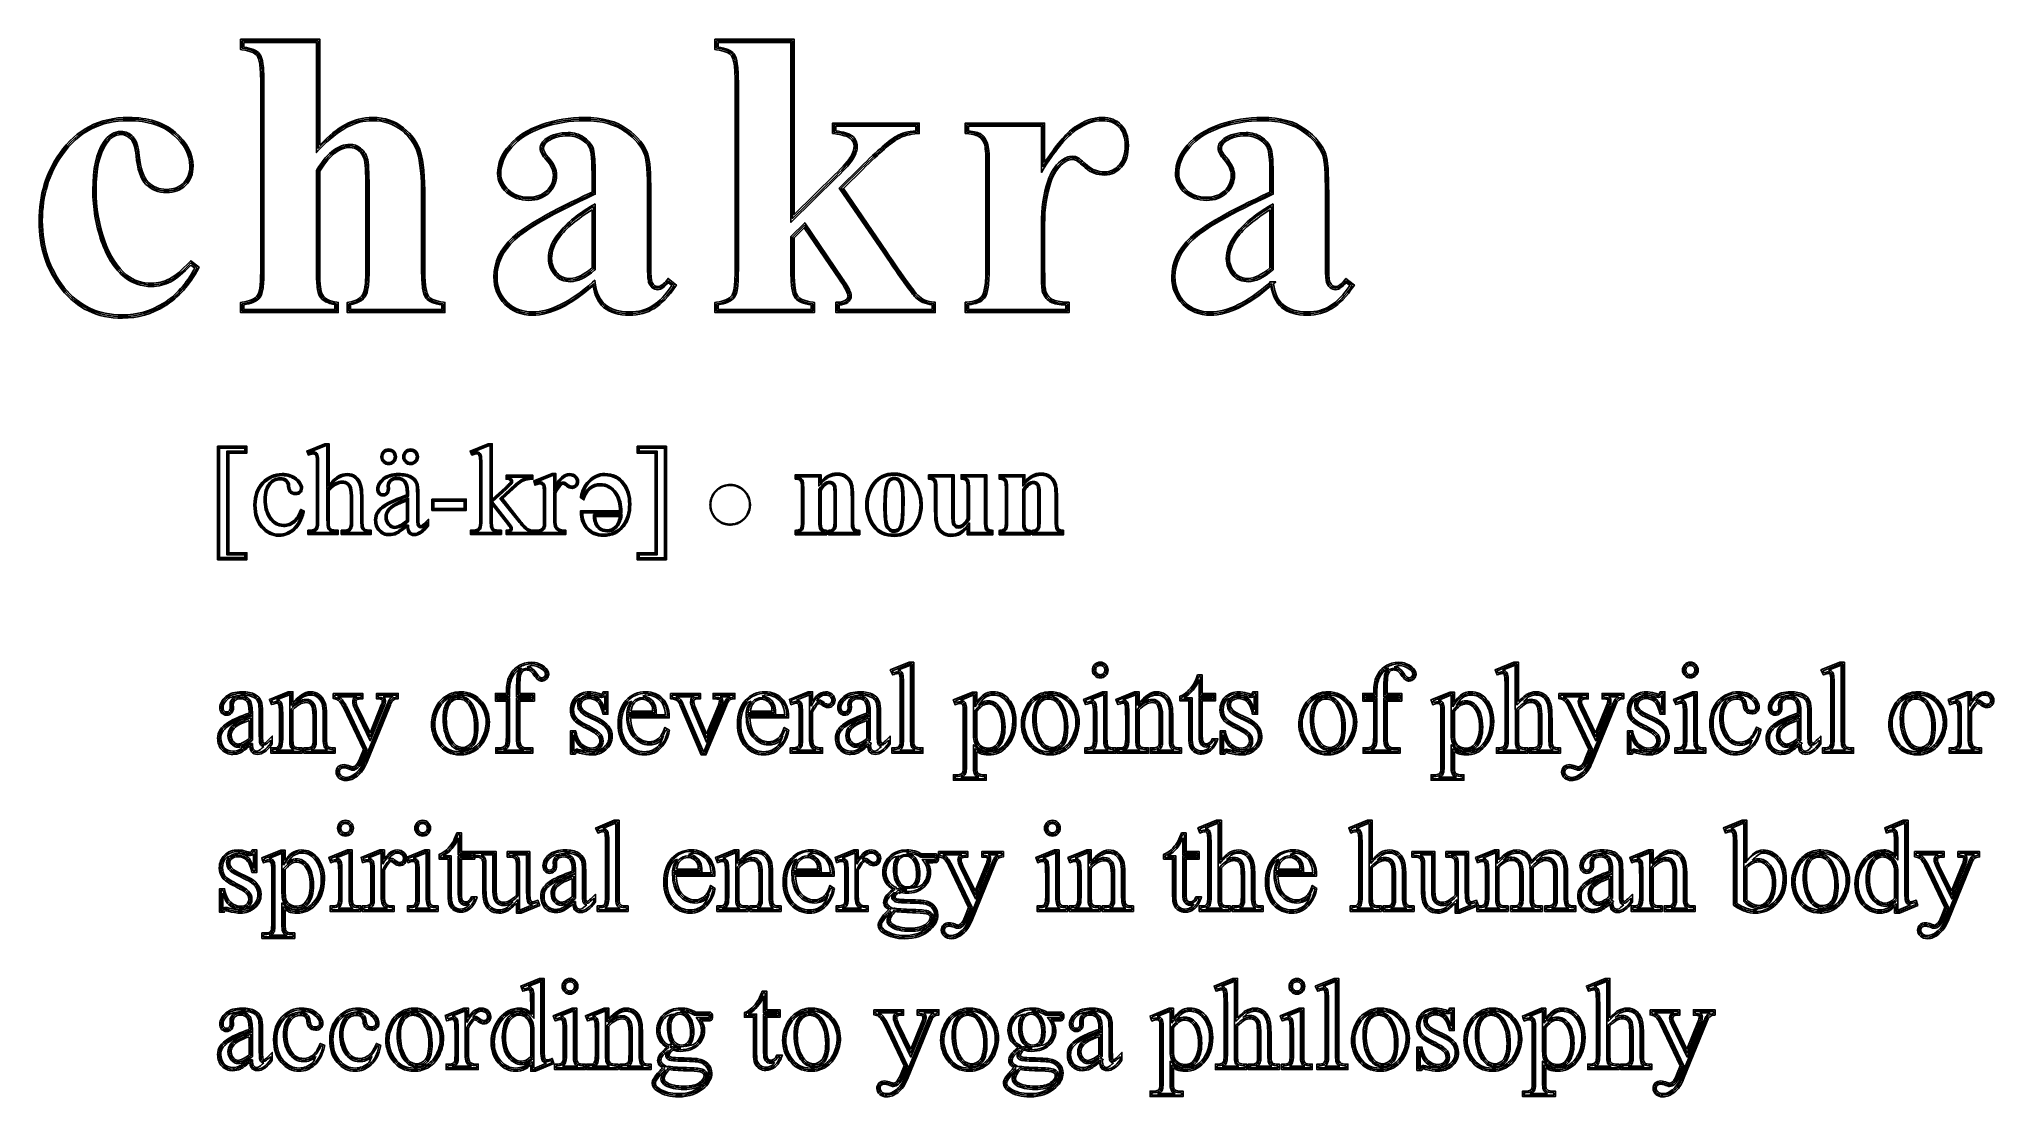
# Model space of a CAD drawing. Extents: x 35 to 204, y 106 to 197.
import ezdxf

# ---------------------------------------------------------------- set-up
doc = ezdxf.new("R2010")
doc.units = 0
doc.layers.add('Plast_1', color=7, linetype='CONTINUOUS')

msp = doc.modelspace()

# ---------------------------------------------------------------- linework, layer by layer
at = {"layer": 'Plast_1', "color": 7}
for points in [[(51.984375, 197), (51.984375, 196.09961), (52.105469, 196.08401)], [(58.826263, 187.83014), (58.826263, 197), (58.685638, 197), (51.984375, 197)], [(52.12354, 196.22313), (52.12354, 196.86047), (58.686432, 196.86047)], [(52.263672, 196.7207), (58.546875, 196.7207), (58.546875, 187.19141), (58.787109, 187.44531)], [(52.263962, 196.30854), (52.263672, 196.7207)], [(58.686432, 196.86047), (58.686432, 187.54151)], [(93.017578, 197), (93.017578, 196.09961), (93.140625, 196.08401)], [(103.361272, 185.26407), (99.859317, 181.82852), (99.859317, 197), (99.720645, 197), (93.017578, 197)], [(93.157711, 196.22313), (93.157711, 196.86047), (99.720604, 196.86047)], [(93.296875, 196.7207), (99.582031, 196.7207), (99.582031, 181.16211), (103.55469, 185.06445)], [(93.296926, 196.30854), (93.296875, 196.7207)], [(99.720604, 196.86047), (99.720604, 181.49538), (103.45852, 185.1644)], [(53.40625, 195.55472), (53.40825, 195.55272)], [(94.439453, 195.55472), (94.441453, 195.55472), (94.443453, 195.55272)], [(53.724659, 193.36327), (53.724659, 177)], [(53.863309, 176.99954), (53.863309, 193.36371)], [(54.002246, 176.99995), (54.002246, 193.36323)], [(94.757902, 193.36327), (94.757902, 177)], [(94.897481, 176.99954), (94.897481, 193.36371)], [(95.03716, 176.99995), (95.03716, 193.36323)], [(61.179687, 189.38086), (61.181687, 189.38286)], [(81.726793, 190.23024), (81.726562, 190.23047)], [(110.544912, 188.8323), (110.677722, 188.8383), (110.677722, 189.74846), (103.181632, 189.74846), (103.181632, 188.84807), (103.302722, 188.83247)], [(103.32072, 188.97122), (103.32072, 189.60856), (110.53818, 189.60856), (110.53818, 188.97122)], [(103.46094, 189.07232), (103.46094, 189.4688), (110.39844, 189.4688), (110.39844, 189.07427)], [(121.52344, 186.33398), (121.52344, 189.74805), (121.38281, 189.74805), (114.66406, 189.74805), (114.66406, 188.8457), (114.78906, 188.832)], [(114.80303, 188.97122), (114.80303, 189.60856), (121.38318, 189.60856)], [(114.94356, 189.07399), (114.94356, 189.46852), (121.24434, 189.46852), (121.24434, 185.48024), (121.5, 185.88086)], [(121.38318, 189.60856), (121.38318, 185.95677)], [(126.5158, 190.23034), (126.51563, 190.23047)], [(127.94727, 189.39258), (127.94927, 189.39058), (127.95127, 189.38858)], [(140.35966, 190.23019), (140.35937, 190.23047)], [(140.35971, 189.95122), (140.35937, 189.95117)], [(40.361332, 187.92773), (40.361332, 187.92973)], [(46.166016, 188.72852), (46.166016, 188.72652)], [(81.496141, 188.30268), (81.498141, 188.30068)], [(85.261719, 188.99609), (85.263719, 188.99609)], [(108.796822, 188.34983), (108.798822, 188.34983), (108.798822, 188.35183)], [(140.12695, 188.30268), (140.12895, 188.30268), (140.12895, 188.30068)], [(143.89258, 188.99609), (143.89458, 188.99609)], [(60.179685, 187.17), (60.181685, 187.17)], [(62.181685, 187.36336), (62.183685, 187.36136), (62.187585, 187.35936)], [(62.670007, 186.64061), (62.670007, 186.63861)], [(67.285202, 187.15825), (67.287202, 187.15625)], [(67.552825, 187.23634), (67.552825, 187.23834)], [(78.419971, 186.57029), (78.417971, 186.57029)], [(82.183688, 187.54287), (82.183688, 187.53887), (82.185688, 187.53687)], [(87.217028, 187.0505), (87.217028, 187.0525)], [(104.767572, 186.85396), (104.765572, 186.85196)], [(105.00781, 186.71289), (105.00781, 186.71489)], [(116.45508, 186.19724), (116.45508, 177.29294)], [(116.59448, 177.29237), (116.59448, 186.19793)], [(116.73458, 177.29274), (116.73458, 186.19704)], [(124.27351, 186.50968), (124.27551, 186.50768), (124.27751, 186.50768)], [(127.96299, 186.11905), (127.96099, 186.11705)], [(134.07256, 187.6563), (134.07456, 187.6563)], [(137.25981, 186.75581), (137.25781, 186.75581)], [(140.81449, 187.54287), (140.81649, 187.53887), (140.81649, 187.53687)], [(141.07456, 187.64453), (141.07256, 187.64653)], [(145.84795, 187.05045), (145.84795, 187.05245)], [(43.796879, 184.44731), (43.796879, 184.44531), (43.798879, 184.44531)], [(47.037109, 184.55855), (47.037109, 184.55655)], [(47.232473, 184.35742), (47.234473, 184.35942)], [(58.568597, 185.70513), (58.547117, 185.66993), (58.547117, 177)], [(58.686432, 185.62949), (58.686432, 176.99954)], [(58.82617, 177.00008), (58.82617, 185.58016)], [(82.380996, 185.30249), (82.380996, 183.76929)], [(82.519413, 183.68301), (82.519413, 185.3022)], [(82.578171, 183.55663), (82.658251, 183.59373), (82.658251, 185.30271)], [(105.59961, 185.9356), (103.75977, 184.13091), (107.61523, 178.48833)], [(105.69783, 185.83619), (103.94084, 184.11365), (107.73043, 178.56706)], [(107.845642, 178.6447), (107.845642, 178.6467), (104.121032, 184.09592), (105.794862, 185.73655)], [(141.01182, 185.30249), (141.01182, 183.76929)], [(141.15096, 183.68301), (141.15096, 185.3022)], [(141.20932, 183.55665), (141.29132, 183.59375), (141.29132, 185.30273)], [(62.818444, 184.18158), (62.818444, 177)], [(62.958341, 176.99954), (62.958341, 184.18255)], [(63.097894, 177.00005), (63.097894, 184.18169)], [(67.642671, 183.28711), (67.642671, 177)], [(67.781463, 183.28683), (67.781463, 176.99954)], [(67.921966, 177.00001), (67.921966, 183.28712)], [(74.984375, 183.75195), (74.986375, 183.74995)], [(82.658203, 182.77344), (82.449219, 182.64844)], [(82.609375, 177.03125), (82.658205, 177.07225), (82.658205, 177.13665), (82.658203, 182.77344)], [(87.185594, 183.68359), (87.185594, 177.42969)], [(87.325311, 183.68301), (87.325311, 177.43018)], [(87.465075, 177.42941), (87.465075, 183.68331)], [(133.61523, 183.75195), (133.61723, 183.75195), (133.61723, 183.74995)], [(141.29102, 182.77344), (141.08008, 182.64844)], [(141.24219, 177.03125), (141.29099, 177.07225), (141.29099, 177.13665), (141.29102, 182.77344)], [(145.81646, 183.68359), (145.81646, 177.42969)], [(145.95686, 183.68301), (145.95686, 177.43018)], [(146.09599, 177.42936), (146.09599, 183.68326)], [(82.380859, 182.23242), (82.380859, 177.2207)], [(82.519413, 177.13734), (82.519413, 182.52891)], [(104.05664, 176.32036), (100.77539, 181.127), (99.582031, 179.95122), (99.582031, 177)], [(103.94084, 176.24162), (100.75413, 180.90972), (99.720604, 179.89341), (99.720604, 176.99954)], [(121.24419, 180.99595), (121.24419, 177.29088), (121.26179, 176.32603)], [(121.38318, 180.99584), (121.38318, 177.29237), (121.40038, 176.32775)], [(121.53911, 176.328), (121.52351, 177.29285), (121.52351, 180.99597)], [(141.01172, 182.23242), (141.01172, 177.2207)], [(141.15096, 177.13734), (141.15096, 182.52891)], [(75.707077, 179.65229), (75.707077, 179.65429)], [(99.859457, 177), (99.859457, 179.83398), (100.732502, 180.69336), (103.826252, 176.16211)], [(134.33823, 179.65231), (134.33823, 179.65431)], [(48.34375, 177.17578), (48.39844, 177.2793), (47.671878, 177.8418), (47.583988, 177.75)], [(47.686401, 177.65411), (48.220389, 177.2407)], [(47.689453, 177.47452), (48.03125, 177.21085)], [(79.417969, 176.73242), (79.415969, 176.73442)], [(82.658253, 175.89839), (82.623093, 176.15815), (82.42778, 175.98432)], [(87.277394, 175.99609), (87.277394, 175.99409)], [(87.545155, 176.07389), (87.545155, 176.07589)], [(89.611559, 175.62858), (89.683829, 175.736), (88.95336, 176.31998), (88.86742, 176.20279)], [(88.964894, 175.95307), (89.291066, 175.69331)], [(88.978956, 176.12104), (89.495719, 175.70763)], [(138.04883, 176.73242), (138.04883, 176.73442)], [(141.31651, 175.83979), (141.51963, 176.01948), (141.15049, 176.01948), (140.99229, 176.01948), (141.00229, 175.94528)], [(145.90826, 175.99609), (145.91026, 175.99409)], [(148.24238, 175.62858), (148.31468, 175.736), (147.58421, 176.31998), (147.49831, 176.20279)], [(147.5958, 175.95307), (147.92393, 175.69331)], [(147.61047, 176.12104), (148.12724, 175.70763)], [(45.304687, 174.17178), (45.304687, 174.17378)], [(52.10942, 174.26172), (51.98442, 174.24802), (51.98442, 173.36325), (60.427779, 173.36325), (60.427779, 174.24411), (60.306686, 174.26171)], [(53.679933, 174.69136), (53.681933, 174.69136)], [(58.824465, 174.77734), (58.824465, 174.77534)], [(59.066451, 174.91405), (59.066451, 174.91605), (59.064451, 174.91805)], [(61.337978, 174.26172), (61.216884, 174.24412), (61.216884, 173.36326), (69.660243, 173.36326), (69.660243, 174.24803), (69.537196, 174.26173)], [(62.759905, 174.72847), (62.761905, 174.73047), (62.763905, 174.73247)], [(68.013764, 174.60742), (68.015764, 174.60542)], [(93.144616, 174.26172), (93.017663, 174.24802), (93.017663, 173.36325), (101.617275, 173.36325), (101.617275, 174.24802), (101.494225, 174.26172)], [(99.953127, 174.60742), (99.955127, 174.60542)], [(103.613272, 174.26162), (103.474602, 174.26162), (103.474602, 173.36318), (112.072262, 173.36318), (112.072262, 174.25185), (111.943352, 174.26185)], [(104.318442, 174.43945), (104.316442, 174.43745), (104.314442, 174.43545)], [(110.550772, 174.87708), (110.548772, 174.87708), (110.548772, 174.87908)], [(114.79107, 174.26169), (114.66411, 174.25169), (114.66411, 173.36302), (123.64068, 173.36302), (123.64068, 174.2556), (123.50982, 174.2616)], [(122.05476, 174.25963), (122.05876, 174.25763), (122.06076, 174.25563)], [(60.288398, 174.12289), (60.288398, 173.50278), (52.12354, 173.50278), (52.12354, 174.12289)], [(60.148683, 174.05073), (60.148683, 173.64253), (52.263918, 173.64253), (52.263918, 174.04292)], [(69.521233, 174.12289), (69.521233, 173.50278), (61.356375, 173.50278), (61.356375, 174.12289)], [(69.380998, 174.03706), (69.380998, 173.64253), (61.496233, 173.64253), (61.496233, 174.04878)], [(74.841934, 174.07593), (74.841934, 174.07393)], [(83.37709, 173.81026), (83.37709, 173.80826), (83.37909, 173.80826)], [(87.777528, 173.72819), (87.779528, 173.72819)], [(101.4776, 174.12289), (101.4776, 173.50278), (93.157711, 173.50278), (93.157711, 174.12289)], [(101.337939, 174.03511), (101.337939, 173.64253), (93.296924, 173.64253), (93.296924, 174.04097)], [(111.93344, 174.12289), (111.93344, 173.50278), (103.61355, 173.50278), (103.61355, 174.12289)], [(111.79297, 174.04107), (111.79297, 173.64263), (103.75391, 173.64263), (103.75391, 174.02153)], [(123.50188, 174.12289), (123.50188, 173.50278), (114.80303, 173.50278), (114.80303, 174.12289)], [(123.36349, 174.00954), (123.36349, 173.64235), (114.94357, 173.64235), (114.94357, 174.03688)], [(133.47276, 174.07593), (133.47476, 174.07393)], [(142.00796, 173.81026), (142.00996, 173.80826)], [(59.28125, 162.0293), (57.708984, 161.38672), (57.845703, 161.04102), (57.923833, 161.06832)], [(57.896524, 161.15001), (57.821014, 161.33877), (59.298781, 161.94282), (59.546877, 161.94283)], [(57.949361, 161.25197), (57.933731, 161.29107), (59.31641, 161.85547)], [(58.427739, 161.09962), (58.429739, 161.09962)], [(58.523489, 160.88478), (58.523489, 160.88278)], [(58.541204, 161.23247), (58.539204, 161.23247)], [(58.693547, 160.91797), (58.693547, 160.91997)], [(59.63477, 158.52323), (59.63477, 162.02909), (59.54688, 162.02909), (59.28125, 162.0293)], [(59.31641, 161.85547), (59.458988, 161.85547), (59.458988, 158.10352), (59.611332, 158.27148)], [(59.546877, 161.94283), (59.546877, 158.32931)], [(64.3125, 161.37305), (64.3105, 161.37305)], [(65.142578, 161.25195), (65.142578, 161.24995)], [(67.041016, 161.25195), (67.041016, 161.24995)], [(73.396484, 162.0293), (71.828125, 161.38477), (71.994141, 161.03906), (72.070311, 161.07026)], [(72.037792, 161.15005), (71.946102, 161.33881), (73.413083, 161.94286), (73.661171, 161.94283)], [(72.084025, 161.2519), (72.064495, 161.2929), (73.429684, 161.85547)], [(72.546874, 161.10156), (72.548874, 161.09956)], [(74.859459, 158.2362), (73.748131, 157.22448), (73.748131, 162.02917), (73.662191, 162.02917), (73.396484, 162.0293)], [(73.429684, 161.85547), (73.574216, 161.85547), (73.574216, 157.27734), (73.574216, 156.83203), (73.574216, 155.38477)], [(73.661171, 161.94283), (73.661171, 157.02953), (74.917812, 158.17291)], [(58.564509, 159.8613), (58.564509, 155.3906)], [(58.651591, 155.38997), (58.651591, 159.86102)], [(58.738467, 155.39063), (58.738467, 159.86133)], [(64.318312, 160.41992), (64.318312, 160.41792)], [(65.265578, 160.41792), (65.265578, 160.41992)], [(65.662292, 159.44726), (65.662109, 159.44727)], [(65.662224, 159.27159), (65.662109, 159.27148)], [(66.216797, 160.41992), (66.216797, 160.41792)], [(72.679734, 159.85542), (72.679734, 155.35737)], [(72.765885, 155.35765), (72.765885, 159.85567)], [(72.853561, 155.35744), (72.853561, 159.85549)], [(77.191403, 158.95515), (77.275383, 158.95715), (77.275383, 159.3009), (74.95507, 159.3009), (74.95507, 158.9591), (75.0371, 158.9551)], [(75.041859, 159.04124), (75.041859, 159.21383), (77.188396, 159.21383), (77.188396, 159.04124)], [(75.128852, 159.10162), (75.128903, 159.12695)], [(75.128903, 159.12695), (77.101559, 159.12695), (77.101559, 159.11325)], [(78.923828, 159.44727), (77.341797, 158.80664), (77.443359, 158.44531), (77.533199, 158.48051)], [(77.501213, 158.5612), (77.447283, 158.75536), (78.94123, 159.35941), (79.16774, 159.35944)], [(77.564378, 158.66222), (77.552658, 158.70322), (78.958988, 159.27148)], [(79.254085, 158.50569), (79.254085, 159.4471), (79.168145, 159.4471), (78.923828, 159.44727)], [(78.958988, 159.27148), (79.080082, 159.27148), (79.080082, 157.91406), (79.244145, 158.20508)], [(79.16774, 159.35944), (79.16774, 158.24841)], [(80.871098, 159.11328), (80.873098, 159.11328), (80.873098, 159.11128)], [(102.1875, 158.80469), (102.1875, 159.34766), (102.0938, 159.34766), (99.962941, 159.34766), (99.962941, 158.9707), (100.046931, 158.9607)], [(100.05827, 159.05437), (100.05827, 159.25194), (102.09285, 159.25192)], [(100.15232, 159.11317), (100.15232, 159.15617), (101.99803, 159.15617), (101.99803, 158.3632), (102.16209, 158.54094)], [(102.09285, 159.25192), (102.09285, 158.6058)], [(103.58827, 159.49578), (103.58789, 159.49609)], [(104.33203, 159.05664), (104.33403, 159.05664)], [(111.47656, 159.34766), (111.47656, 158.9707), (111.55856, 158.9607)], [(113.70109, 155.83961), (113.70109, 159.34743), (111.47656, 159.34766)], [(111.57116, 159.05435), (111.57116, 159.25192), (113.60566, 159.25192), (113.60566, 155.83973)], [(111.66602, 159.15625), (113.50977, 159.15625), (113.50977, 155.83984)], [(111.66606, 159.11109), (111.66602, 159.15625)], [(116.51947, 155.34371), (116.51947, 159.34762), (116.42577, 159.34762), (114.29491, 159.34762), (114.29491, 158.97066), (114.37891, 158.96066)], [(114.39067, 159.05435), (114.39067, 159.25192), (116.42513, 159.25192)], [(114.48637, 159.11111), (114.48637, 159.15601), (116.33012, 159.15601), (116.33012, 155.34351)], [(116.42513, 159.25192), (116.42513, 155.34312)], [(119.82031, 158.80469), (119.82031, 159.34766), (119.72461, 159.34766), (117.5957, 159.34766), (117.5957, 158.9707), (117.6777, 158.9607)], [(117.69058, 159.05437), (117.69058, 159.25194), (119.72518, 159.25192)], [(117.78528, 159.11122), (117.78528, 159.15612), (119.63098, 159.15612), (119.63098, 158.36315), (119.79504, 158.54089)], [(119.72518, 159.25192), (119.72518, 158.6058)], [(120.50598, 159.12487), (120.50798, 159.12487)], [(121.2209, 159.49573), (121.2207, 159.49609)], [(121.22087, 159.30651), (121.2207, 159.30664)], [(121.96484, 159.05664), (121.96684, 159.05664)], [(55.986328, 158.90244), (55.984328, 158.90244)], [(56.056635, 158.34372), (56.056635, 158.34172)], [(56.230469, 158.35748), (56.230469, 158.35948)], [(56.335937, 157.97267), (56.335937, 157.97467)], [(59.482511, 158.06073), (59.459071, 158.03533), (59.459071, 155.3908)], [(59.546884, 158.00033), (59.546884, 155.38997)], [(59.634729, 155.39054), (59.634729, 157.96085)], [(61.173791, 158.50577), (61.175791, 158.50577)], [(61.40626, 158.17374), (61.40626, 158.17174)], [(63.914062, 157.67773), (63.916062, 157.67773)], [(64.576334, 157.79117), (64.574334, 157.79117), (64.574334, 157.78917)], [(64.670049, 158.42593), (64.679849, 158.11148)], [(64.701218, 157.66992), (64.703218, 157.67192)], [(64.756815, 158.42639), (64.767605, 158.11358)], [(64.855562, 158.11332), (64.855562, 158.11532), (64.843842, 158.42587)], [(65.019623, 158.78134), (65.019623, 158.78334), (65.021623, 158.78334)], [(66.11342, 158.69936), (66.11542, 158.69936)], [(66.330264, 157.74233), (66.330264, 157.60366)], [(66.505859, 157.3457), (66.386719, 157.2988)], [(66.417955, 157.54728), (66.417955, 157.74144)], [(66.447396, 157.46498), (66.505986, 157.48648), (66.505986, 157.74234)], [(66.472656, 155.26755), (66.505856, 155.29485), (66.505856, 155.33585), (66.505859, 157.3457)], [(67.220699, 157.66602), (67.220699, 155.98828)], [(67.307855, 157.66594), (67.307855, 155.98862)], [(67.394714, 155.98827), (67.394714, 157.66601)], [(75.246044, 155.14063), (75.246044, 155.14263), (73.777294, 157.01763), (74.976512, 158.10943)], [(75.749997, 158.52927), (75.747997, 158.52927), (74.421825, 157.3027), (75.740184, 155.63864)], [(75.807709, 158.46416), (74.540281, 157.29381), (75.807709, 155.69199)], [(75.874997, 155.74616), (74.6582, 157.28523), (75.865231, 158.40046)], [(75.273428, 158.8867), (75.275428, 158.8847), (75.277428, 158.8827)], [(78.054683, 158.50001), (78.056683, 158.49801)], [(78.154343, 158.3066), (78.156343, 158.3046)], [(78.191533, 157.29874), (78.191533, 155.38468)], [(78.277847, 155.38455), (78.277847, 157.29917)], [(78.365194, 155.38488), (78.365194, 157.29894)], [(79.089848, 157.83398), (79.080048, 157.81638), (79.080048, 155.4277)], [(79.16774, 157.79538), (79.16774, 155.42771)], [(79.254038, 155.42755), (79.254038, 157.7674)], [(79.728648, 158.4588), (79.728648, 158.4608)], [(80.170054, 158.37488), (80.172054, 158.37288)], [(80.279348, 158.50972), (80.277348, 158.51172)], [(81.378906, 157.42578), (81.371106, 157.36918), (81.675793, 157.17387), (81.714853, 157.27347)], [(81.632483, 157.30458), (81.465291, 157.41245)], [(81.609422, 157.4238), (81.574262, 157.4453)], [(92.6504, 157.24418), (92.63282, 157.18758), (92.62892, 157.16998)], [(92.70117, 157.39256), (92.68359, 157.35156), (92.67379, 157.31836)], [(92.763671, 157.53532), (92.750001, 157.50992), (92.730471, 157.46502)], [(92.74606, 157.29486), (92.75586, 157.32606), (92.77149, 157.36516)], [(92.800781, 157.43372), (92.820311, 157.47672), (92.832031, 157.50012)], [(92.839851, 157.67203), (92.832051, 157.65833), (92.800801, 157.60363)], [(92.867201, 157.56653), (92.896501, 157.61733), (92.904301, 157.63103)], [(92.927731, 157.80078), (92.925731, 157.79678), (92.882761, 157.73628)], [(92.945291, 157.69358), (92.986311, 157.75218), (92.988311, 157.75418)], [(93.025352, 157.92004), (92.978482, 157.86344), (92.974582, 157.85944)], [(92.982411, 157.80688), (92.982421, 157.80678)], [(93.035112, 157.81274), (93.037112, 157.81474), (93.083982, 157.86944)], [(93.134762, 158.03144), (93.089842, 157.98844), (93.080042, 157.97674)], [(93.134712, 157.92414), (93.144512, 157.93414), (93.187482, 157.97514)], [(93.189482, 158.02984), (93.189452, 158.02944)], [(93.253903, 158.13114), (93.214843, 158.10184), (93.193363, 158.08234)], [(93.244153, 158.02564), (93.263683, 158.04124), (93.300793, 158.07244)], [(93.382813, 158.22274), (93.349613, 158.20124), (93.316413, 158.17784)], [(93.361343, 158.11514), (93.392593, 158.13854), (93.423843, 158.15804)], [(93.433643, 158.21074), (93.433593, 158.21104)], [(93.517573, 158.30084), (93.494133, 158.28914), (93.449213, 158.26374)], [(93.486313, 158.19734), (93.531233, 158.22274), (93.550763, 158.23274)], [(93.517563, 158.30114), (93.517573, 158.30084)], [(93.658198, 158.36724), (93.646478, 158.36324), (93.585928, 158.33594)], [(93.617178, 158.26564), (93.677728, 158.29294), (93.685528, 158.29694)], [(93.802736, 158.41944), (93.730466, 158.39604)], [(93.755856, 158.32384), (93.828126, 158.34724)], [(93.953126, 158.45864), (93.890626, 158.44494), (93.878906, 158.44094)], [(93.898436, 158.36874), (93.910156, 158.37074), (93.970706, 158.38444)], [(94.107416, 158.48634), (94.062496, 158.48034), (94.031246, 158.47434)], [(94.044926, 158.40004), (94.074226, 158.40404), (94.117196, 158.41004)], [(94.150396, 158.45304), (94.150386, 158.45314)], [(94.263677, 158.4981), (94.238287, 158.4981), (94.185557, 158.4941)], [(94.191417, 158.4179), (94.242197, 158.4219), (94.265637, 158.4219)], [(94.339857, 158.4239), (94.414077, 158.4219)], [(94.419937, 158.4981), (94.417937, 158.4981), (94.341797, 158.5)], [(94.490238, 158.416), (94.5, 158.416), (94.56445, 158.408)], [(94.57422, 158.4822), (94.50781, 158.4922), (94.49609, 158.4922)], [(94.607422, 158.4398), (94.607422, 158.4394)], [(94.636722, 158.3945), (94.666022, 158.3905), (94.710942, 158.3788)], [(94.726562, 158.455), (94.681642, 158.465), (94.650392, 158.471)], [(94.781249, 158.3613), (94.826169, 158.3496), (94.853509, 158.3396)], [(94.876949, 158.4118), (94.849609, 158.4218), (94.802739, 158.4355)], [(94.923819, 158.3142), (94.980459, 158.2927), (94.992179, 158.2867)], [(95.023429, 158.357), (95.009759, 158.363), (94.951169, 158.3864)], [(95.060549, 158.25584), (95.126959, 158.22264)], [(95.164069, 158.28904), (95.162069, 158.28904), (95.093709, 158.32424)], [(95.177714, 158.23624), (95.177734, 158.23634)], [(95.191404, 158.18364), (95.197304, 158.18164), (95.255894, 158.14454)], [(95.296894, 158.20884), (95.236344, 158.24594), (95.230444, 158.24994)], [(95.316474, 158.10184), (95.330144, 158.09184), (95.375064, 158.05664)], [(95.421894, 158.11534), (95.375024, 158.15244), (95.359394, 158.16414)], [(95.431634, 158.00781), (95.455074, 157.98831), (95.486324, 157.95901)], [(95.539014, 158.01371), (95.505814, 158.04491), (95.482374, 158.06641)], [(95.539016, 157.90629), (95.568316, 157.87509), (95.589796, 157.84969)], [(95.646536, 157.90039), (95.625056, 157.92769), (95.593806, 157.95699)], [(95.636626, 157.79299), (95.669826, 157.75199), (95.681546, 157.73439)], [(95.744136, 157.77909), (95.730466, 157.79669), (95.697266, 157.83969)], [(95.724516, 157.67359), (95.759676, 157.61699), (95.765576, 157.60899)], [(95.830026, 157.64809), (95.826126, 157.65809), (95.789016, 157.71469)], [(95.800726, 157.54449), (95.835886, 157.47809)], [(95.867136, 157.40969), (95.871036, 157.40169), (95.894476, 157.34119)], [(95.904246, 157.51129), (95.869086, 157.57969)], [(95.919919, 157.27152), (95.927719, 157.24812), (95.941389, 157.19932)], [(95.964786, 157.36849), (95.941346, 157.43099), (95.937446, 157.44099)], [(96.013649, 157.22082), (96, 157.26953), (95.9922, 157.29493)], [(100.414111, 158.81617), (100.416111, 158.81417)], [(100.502011, 158.16769), (100.502011, 155.34738)], [(100.59759, 155.34848), (100.59759, 158.16795)], [(100.69334, 155.34755), (100.69334, 158.16786)], [(102.01172, 158.07211), (101.99802, 158.05061), (101.99802, 155.34749)], [(102.09273, 158.02377), (102.09273, 155.34848)], [(102.1876, 155.34748), (102.1876, 157.98615)], [(103.13877, 158.51546), (103.14077, 158.51346), (103.14277, 158.51346)], [(103.31663, 157.5701), (103.31663, 155.34745)], [(103.41173, 155.34846), (103.41173, 157.56986)], [(103.50588, 155.3475), (103.50588, 157.57015)], [(104.73052, 158.4375), (104.73052, 158.4355)], [(104.81252, 157.29292), (104.81252, 155.34761)], [(104.90694, 157.29218), (104.90694, 155.34846)], [(104.91244, 158.48602), (104.91444, 158.48602)], [(105.00224, 155.34735), (105.00224, 157.29266)], [(107.87892, 157.99223), (107.87892, 157.99423)], [(108.81446, 158.83593), (108.81646, 158.83593)], [(109.2637, 158.44141), (109.2657, 158.44141)], [(110.63672, 158.14844), (110.63672, 158.15044)], [(111.9277, 158.81617), (111.9277, 158.81417)], [(112.0156, 158.16769), (112.0156, 156.18722)], [(112.11049, 156.18683), (112.11049, 158.16793)], [(112.20512, 156.18726), (112.20512, 158.16773)], [(114.74609, 158.81613), (114.74809, 158.81613), (114.74809, 158.81413)], [(114.83589, 158.16765), (114.83589, 155.53484)], [(114.93, 155.49798), (114.93, 158.16793)], [(115.00783, 155.44318), (115.02543, 155.46658), (115.02543, 158.16775)], [(118.04685, 158.81617), (118.04685, 158.81417)], [(118.13475, 158.16769), (118.13475, 155.34738)], [(118.22991, 155.34848), (118.22991, 158.16795)], [(118.32434, 155.34755), (118.32434, 158.16786)], [(119.64471, 158.07211), (119.63101, 158.05061), (119.63101, 155.34749)], [(119.72506, 158.02377), (119.72506, 155.34848)], [(119.82037, 155.34743), (119.82037, 157.9861)], [(120.77154, 158.51541), (120.77354, 158.51341), (120.77554, 158.51341)], [(120.94935, 157.57005), (120.94935, 155.3474)], [(121.04405, 155.34846), (121.04405, 157.56986)], [(121.13882, 155.3475), (121.13882, 157.57015)], [(122.36137, 158.4375), (122.36337, 158.4355)], [(122.44347, 157.29292), (122.44347, 155.34761)], [(122.53926, 157.29218), (122.53926, 155.34846)], [(122.63492, 155.3473), (122.63492, 157.29261)], [(54.456984, 155.5919), (54.458984, 155.5899)], [(57.474609, 156.13286), (57.488279, 156.19926), (57.427729, 156.22856), (57.189448, 156.34379), (57.152338, 156.25979)], [(57.233147, 156.22592), (57.389553, 156.15042)], [(57.263718, 156.11533), (57.275438, 156.10933)], [(61.48829, 157.13658), (61.48829, 155.39049)], [(61.574766, 155.38997), (61.574766, 157.1374)], [(61.662201, 155.39081), (61.662201, 157.1369)], [(62.382817, 157.13672), (62.382817, 155.39063)], [(62.470052, 157.13739), (62.470052, 155.38996)], [(62.556645, 155.39042), (62.556645, 157.13651)], [(63.904427, 156.02353), (63.904427, 156.02553)], [(65.408156, 156.68363), (65.410156, 156.68363)], [(66.330078, 157.08398), (66.330078, 155.38672)], [(66.417955, 155.33603), (66.417955, 157.21829)], [(75.176694, 155.08795), (73.661174, 157.02415), (73.661174, 155.38459)], [(73.748091, 155.38475), (73.748091, 156.77146), (75.107466, 155.03514)], [(84.76954, 156.22073), (81.378915, 156.22073), (81.378915, 156.13483)], [(81.465291, 156.13424), (84.879256, 156.13424)], [(81.583984, 156.04688), (84.964844, 156.04688), (84.966844, 156.13278)], [(82.5, 155.9082), (82.5059, 155.8164)], [(84.966838, 155.81249), (84.974638, 155.90819), (84.878938, 155.90819), (82.5, 155.9082)], [(84.879256, 155.82142), (82.592492, 155.82142)], [(82.695312, 155.73438), (84.755859, 155.73438)], [(92.57814, 156.78517), (92.57814, 156.74997), (92.58014, 156.70697)], [(92.5879, 156.94146), (92.5879, 156.92976), (92.582, 156.86336)], [(92.58209, 156.62887), (92.58799, 156.57027), (92.58999, 156.55077)], [(92.61129, 157.09375), (92.59762, 157.01755)], [(92.59976, 156.47267), (92.61343, 156.39647)], [(92.63088, 156.97296), (92.63087, 156.97266)], [(92.63087, 156.32229), (92.63287, 156.31229), (92.6524, 156.24589)], [(92.6564, 156.70897), (92.6544, 156.74997), (92.6544, 156.78317)], [(92.65821, 157.12305), (92.65621, 157.12305)], [(92.65818, 156.85746), (92.66208, 156.92196), (92.66408, 156.93196)], [(92.66615, 156.56057), (92.66225, 156.57817), (92.65835, 156.63477)], [(92.67379, 157.00385), (92.68746, 157.08005)], [(92.67579, 156.1719), (92.68359, 156.1485), (92.70312, 156.0997)], [(92.68764, 156.41207), (92.68764, 156.41407), (92.67592, 156.48637)], [(92.70314, 157.15238), (92.70704, 157.16798), (92.72267, 157.22458)], [(92.72466, 156.26739), (92.70708, 156.33179), (92.70508, 156.33979)], [(92.73439, 156.02733), (92.75002, 155.99023), (92.7676, 155.95703)], [(92.77538, 156.127), (92.75585, 156.1739), (92.74805, 156.1973)], [(92.83596, 155.99223), (92.82033, 156.02343), (92.80275, 156.05863)], [(92.804702, 155.88857), (92.832042, 155.84167), (92.845712, 155.82017)], [(92.847692, 155.94297), (92.847672, 155.94337)], [(92.908242, 155.86287), (92.896522, 155.88047), (92.871132, 155.92537)], [(92.888702, 155.75572), (92.925812, 155.70302), (92.933612, 155.69302)], [(92.925792, 155.81602), (92.925802, 155.81642)], [(92.994142, 155.73972), (92.986342, 155.74772), (92.949232, 155.80042)], [(92.982452, 155.63086), (93.031282, 155.57426)], [(93.089872, 155.62296), (93.039092, 155.68156)], [(93.195275, 155.51754), (93.144495, 155.56634), (93.140595, 155.57034)], [(95.492201, 155.54688), (95.455091, 155.50978), (95.439461, 155.49808)], [(95.595723, 155.65616), (95.568383, 155.62496), (95.544943, 155.60156)], [(95.599673, 155.54886), (95.625063, 155.57226), (95.652403, 155.60546)], [(95.687523, 155.77325), (95.669943, 155.74785), (95.642603, 155.71265)], [(95.703193, 155.66595), (95.730533, 155.70305), (95.750063, 155.72845)], [(95.769503, 155.89646), (95.759703, 155.88086), (95.730403, 155.83396)], [(95.740263, 155.78115), (95.740253, 155.78125)], [(95.792933, 155.79296), (95.826133, 155.84176), (95.835933, 155.85936)], [(95.839863, 156.02738), (95.837863, 156.02338), (95.804663, 155.96088)], [(95.822283, 155.91016), (95.820283, 155.91016)], [(95.898453, 156.166), (95.871113, 156.0976)], [(95.873023, 155.92768), (95.906223, 155.99018), (95.908223, 155.99618)], [(95.890643, 156.04698), (95.890643, 156.04688)], [(95.918033, 156.1874), (95.917983, 156.1875)], [(95.943359, 156.30859), (95.927729, 156.25199), (95.921829, 156.23639)], [(95.939473, 156.0663), (95.941473, 156.0683), (95.968813, 156.1386)], [(95.958979, 157.12694), (95.968779, 157.08784), (95.974679, 157.05464)], [(95.976559, 156.45319), (95.968759, 156.41219), (95.960959, 156.38099)], [(95.986329, 156.98245), (95.994129, 156.92195), (95.994129, 156.90825)], [(95.996089, 156.59958), (95.994089, 156.57808), (95.988189, 156.52728)], [(95.994099, 156.21289), (95.999999, 156.22849), (96.017579, 156.28709)], [(96, 156.83398), (96.002, 156.75778), (96.004, 156.75578)], [(96.002, 156.74978), (96, 156.67383)], [(96.01954, 157.02363), (96.019529, 157.02345)], [(96.019529, 156.48449), (96.019529, 156.48439)], [(96.048899, 157.06834), (96.042999, 157.10354), (96.033199, 157.14454)], [(96.035179, 156.36339), (96.042979, 156.39659), (96.050779, 156.43959)], [(96.037049, 156.63458), (96.037109, 156.63478)], [(96.062409, 156.51748), (96.070209, 156.57018), (96.072209, 156.59358)], [(96.07031, 156.91433), (96.07031, 156.92993), (96.06251, 156.99243)], [(96.07817, 156.75603), (96.07817, 156.76003), (96.07617, 156.83623)], [(96.07617, 156.67183), (96.07817, 156.74803)], [(56.599603, 155.3926), (56.599603, 155.3906)], [(56.666016, 154.58008), (56.666016, 154.58208)], [(56.710937, 155.25787), (56.712937, 155.25987)], [(57.896494, 154.55461), (57.808604, 154.55461), (57.808604, 154.18742), (60.431651, 154.18742), (60.431651, 154.55461), (60.345711, 154.55461)], [(60.34509, 154.46771), (60.34509, 154.27355), (57.896527, 154.27355), (57.896527, 154.46771)], [(60.257993, 154.39454), (60.257993, 154.36134), (57.984556, 154.36134), (57.984556, 154.39844)], [(58.375057, 154.64841), (58.375057, 154.64641), (58.373057, 154.64641)], [(59.521571, 154.72478), (59.521571, 154.72278), (59.521571, 154.72078)], [(59.767665, 154.47274), (59.769665, 154.47274), (59.771665, 154.47074)], [(59.853524, 154.62491), (59.851524, 154.62491)], [(60.890629, 154.55448), (60.689457, 154.55448), (60.689457, 154.18729), (63.29102, 154.18729), (63.29102, 154.55448), (63.20313, 154.55448)], [(63.203546, 154.46771), (63.203546, 154.27355), (60.776556, 154.27355), (60.776556, 154.46771), (60.889816, 154.46771)], [(63.117187, 154.39455), (63.117187, 154.36135), (60.863281, 154.36135), (60.863281, 154.38085), (60.890621, 154.38085)], [(61.421871, 154.49999), (61.423871, 154.50199)], [(61.47266, 154.90025), (61.47266, 154.89825)], [(61.642621, 154.86137), (61.642621, 154.86337), (61.644621, 154.86737)], [(62.625005, 154.78099), (62.625005, 154.78299)], [(63.93378, 154.46303), (63.93378, 154.46103)], [(64.871094, 155.10742), (64.869094, 155.10942)], [(66.505992, 154.98628), (66.332164, 154.99028), (66.365364, 155.05478)], [(67.248039, 155.10547), (67.250039, 155.10547)], [(67.36332, 154.8457), (67.36332, 154.8437), (67.36532, 154.8437)], [(67.761805, 154.8183), (67.763805, 154.8203)], [(68.068492, 155.09374), (68.068492, 155.02534)], [(68.224795, 154.93368), (68.242375, 154.95708), (68.242375, 155.4981), (68.093938, 155.34966)], [(68.154605, 155.28756), (68.154605, 154.98553)], [(71.945357, 154.55462), (71.859417, 154.55462), (71.859417, 154.18743), (74.546917, 154.18743), (74.546917, 154.55266), (74.460977, 154.55466)], [(74.459384, 154.46774), (74.459384, 154.27358), (71.946101, 154.27358), (71.946101, 154.46774)], [(74.373049, 154.39249), (74.373049, 154.36129), (72.033205, 154.36129), (72.033205, 154.39449)], [(72.550783, 154.48039), (72.550783, 154.48239), (72.552783, 154.48239)], [(72.763721, 154.70505), (72.763721, 154.70705)], [(73.646486, 154.71875), (73.646486, 154.71675)], [(73.806681, 154.78704), (73.806681, 154.78904)], [(75.039101, 154.55473), (74.955121, 154.55273), (74.955121, 154.1875), (77.52934, 154.1875), (77.52934, 154.55469), (77.44145, 154.55469)], [(77.441882, 154.46775), (77.441882, 154.27359), (75.041859, 154.27359), (75.041859, 154.46775)], [(77.355419, 154.39058), (77.355419, 154.36128), (75.128856, 154.36128), (75.128856, 154.40038)], [(77.005903, 154.60159), (77.003903, 154.60359)], [(77.502087, 154.55455), (77.414197, 154.55455), (77.414197, 154.18541), (80.117322, 154.18541), (80.117322, 154.55455), (80.031382, 154.55455)], [(80.03067, 154.46768), (80.03067, 154.27352), (77.501207, 154.27352), (77.501207, 154.46768)], [(79.943329, 154.39845), (79.943329, 154.36135), (77.587861, 154.36135), (77.587861, 154.40045)], [(78.168103, 154.88663), (78.168103, 154.88463)], [(78.333954, 154.836), (78.333954, 154.838)], [(93.085915, 155.51764), (93.089815, 155.51164), (93.142545, 155.46284)], [(93.20117, 155.41205), (93.21484, 155.39835), (93.26171, 155.36315)], [(93.30854, 155.42185), (93.26362, 155.45705), (93.25, 155.46875)], [(93.31447, 155.36885), (93.31445, 155.36915)], [(93.32425, 155.31645), (93.34964, 155.29885), (93.3887, 155.27345)], [(93.42971, 155.33785), (93.3926, 155.36125), (93.36916, 155.37885)], [(93.455073, 155.23245), (93.494133, 155.21095), (93.525383, 155.19535)], [(93.558583, 155.26365), (93.531243, 155.27735), (93.494133, 155.29885)], [(93.593749, 155.16015), (93.646479, 155.13675), (93.666009, 155.12875)], [(93.693359, 155.20105), (93.677729, 155.20705), (93.624999, 155.23045)], [(93.738281, 155.10155), (93.808591, 155.07815), (93.812491, 155.07615)], [(93.833971, 155.15045), (93.830071, 155.15045), (93.763661, 155.17385)], [(93.859342, 155.10325), (93.859372, 155.10345)], [(93.886712, 155.05655), (93.890612, 155.05455), (93.962882, 155.03695)], [(93.980482, 155.11305), (93.910172, 155.12865), (93.908172, 155.12865)], [(94.039052, 155.02325), (94.062492, 155.01925), (94.117182, 155.01125)], [(94.126952, 155.08735), (94.074222, 155.09535), (94.052742, 155.09935)], [(94.195312, 155.00535), (94.238282, 155.00135), (94.273442, 154.99935)], [(94.273442, 155.07555), (94.242192, 155.07755), (94.201172, 155.08155)], [(94.423832, 155.0782), (94.414032, 155.0782), (94.349582, 155.0762)], [(94.351562, 155), (94.417972, 155.002), (94.429692, 155.002)], [(94.572251, 155.09405), (94.499981, 155.08405), (94.497981, 155.08405)], [(94.503901, 155.00785), (94.507801, 155.00785), (94.582021, 155.01785)], [(94.718768, 155.12106), (94.666038, 155.10936), (94.646508, 155.10536)], [(94.660178, 155.03116), (94.681658, 155.03516), (94.736348, 155.04686)], [(94.861342, 155.16206), (94.826182, 155.15036), (94.791022, 155.14036)], [(94.810552, 155.06806), (94.849612, 155.07806), (94.886722, 155.08976)], [(95, 155.2168), (94.98047, 155.2068), (94.93164, 155.1873)], [(94.95899, 155.117), (95.00977, 155.1365), (95.03125, 155.1465)], [(95.132786, 155.28136), (95.126886, 155.27736), (95.068296, 155.24806)], [(95.101496, 155.17966), (95.162046, 155.21086), (95.171846, 155.21686)], [(95.187516, 155.26566), (95.185516, 155.26766)], [(95.261739, 155.35966), (95.197289, 155.31866)], [(95.240219, 155.25596), (95.302719, 155.29696)], [(95.380873, 155.44936), (95.330093, 155.40836), (95.322293, 155.40236)], [(95.367223, 155.34166), (95.375023, 155.34766), (95.429713, 155.38866)], [(95.488291, 155.43938), (95.505871, 155.45498), (95.544931, 155.49208)], [(100.048901, 154.54464), (99.962961, 154.53664), (99.962961, 154.16359), (102.67976, 154.16359), (102.67976, 154.53469), (102.59576, 154.54469)], [(102.584, 154.45138), (102.584, 154.25914), (100.05824, 154.25914), (100.05824, 154.45138)], [(102.48829, 154.39827), (102.48829, 154.35337), (100.15235, 154.35337), (100.15235, 154.39637)], [(102.1152, 154.58381), (102.1172, 154.58381)], [(102.2735, 154.69118), (102.2735, 154.69318)], [(102.90844, 154.54466), (102.82644, 154.53466), (102.82644, 154.16356), (105.54129, 154.16356), (105.54129, 154.53661), (105.45729, 154.54461)], [(105.44627, 154.45136), (105.44627, 154.25912), (102.9205, 154.25912), (102.9205, 154.45136)], [(105.35159, 154.39249), (105.35159, 154.35339), (103.01566, 154.35339), (103.01566, 154.40609)], [(103.24633, 154.73807), (103.24633, 154.73607)], [(104.93162, 154.57222), (104.93162, 154.57022), (104.93362, 154.57022)], [(107.89462, 155.26562), (107.89462, 155.26762)], [(108.95116, 154.53906), (108.95316, 154.53906)], [(112.72079, 154.43917), (112.71879, 154.44117)], [(113.56247, 155.12305), (113.56447, 155.12105), (113.56447, 155.11905)], [(113.74409, 155.17941), (113.74409, 155.18141)], [(113.75783, 154.83975), (113.75783, 154.83775)], [(114.83591, 154.72042), (114.83591, 154.16378), (117.05856, 154.16378), (117.05856, 154.53488), (116.97456, 154.54488)], [(116.86923, 154.39234), (116.86923, 154.35324), (115.02548, 154.35324), (115.02548, 155.18722), (114.85751, 154.988)], [(116.96446, 154.45136), (116.96446, 154.25912), (114.92996, 154.25912), (114.92996, 154.92661)], [(116.45512, 154.57007), (116.45712, 154.57007)], [(117.68164, 154.54464), (117.59574, 154.53664), (117.59574, 154.16359), (120.31059, 154.16359), (120.31059, 154.53469), (120.22859, 154.54469)], [(120.21633, 154.45138), (120.21633, 154.25914), (117.69056, 154.25914), (117.69056, 154.45138)], [(120.12129, 154.39827), (120.12129, 154.35337), (117.78536, 154.35337), (117.78536, 154.39637)], [(119.7482, 154.58381), (119.7502, 154.58381)], [(120.54116, 154.54461), (120.45716, 154.53461), (120.45716, 154.16351), (123.17396, 154.16351), (123.17396, 154.53656), (123.08996, 154.54456)], [(123.07859, 154.45136), (123.07859, 154.25912), (120.55282, 154.25912), (120.55282, 154.45136)], [(122.98454, 154.39249), (122.98454, 154.35339), (120.6486, 154.35339), (120.6486, 154.40609)], [(120.87905, 154.73802), (120.87905, 154.73602)], [(122.56257, 154.57222), (122.56457, 154.57022), (122.56657, 154.57022)], [(76.140624, 142.5625), (76.140624, 142.5645)], [(76.398432, 142.36512), (76.400432, 142.36712), (76.402432, 142.36712)], [(77.154473, 143.13461), (77.154297, 143.13477)], [(77.347744, 142.03701), (77.347744, 142.03501), (77.349744, 142.03501)], [(77.580028, 142.19137), (77.578028, 142.19337)], [(109.80078, 143.14648), (108.17969, 142.48047), (108.39258, 142.04297), (108.51367, 142.09177)], [(108.46179, 142.22129), (108.37099, 142.40818), (109.82878, 143.00625), (110.06912, 143.00629)], [(108.82243, 142.44313), (109.85548, 142.86719)], [(108.93164, 142.13277), (108.93364, 142.13077), (108.93364, 142.12877)], [(110.20908, 136.51753), (110.20908, 143.14643), (110.06846, 143.14643), (109.80078, 143.14648)], [(109.85548, 142.86719), (109.92968, 142.86719), (109.92968, 136.51758)], [(110.06912, 143.00629), (110.06912, 136.51832)], [(126.33984, 142.86705), (126.33984, 142.86719)], [(126.61914, 142.75), (126.62114, 142.748), (126.62114, 142.746)], [(126.62114, 142.18155), (126.61914, 142.17955)], [(134.76367, 142.05078), (134.72857, 141.96488)], [(135.16233, 136.75778), (135.16233, 139.79099), (136.30491, 139.79099), (136.30491, 140.44333), (135.16233, 140.44333), (135.16233, 142.05075), (135.0217, 142.05075), (134.76367, 142.05078)], [(151.15428, 142.5625), (151.15628, 142.5645)], [(151.4141, 142.36512), (151.4161, 142.36712)], [(152.16824, 143.13461), (152.16797, 143.13477)], [(152.36336, 142.03701), (152.36336, 142.03501)], [(152.59366, 142.19137), (152.59366, 142.19337)], [(162.10547, 143.14648), (160.48828, 142.48438), (160.66406, 142.04688), (160.78906, 142.08988)], [(160.74481, 142.22131), (160.67001, 142.4082), (162.13314, 143.00627), (162.37871, 143.00629)], [(161.11942, 142.44113), (162.16017, 142.86719)], [(161.23633, 142.13278), (161.23633, 142.13078), (161.23833, 142.12878)], [(162.51753, 139.73414), (162.51753, 143.14624), (162.37886, 143.14624), (162.10547, 143.14648)], [(162.16017, 142.86719), (162.23827, 142.86719), (162.23827, 139.06836), (162.24027, 139.07036), (162.24027, 136.51763)], [(162.37871, 143.00629), (162.37871, 139.42856)], [(177.37895, 142.86705), (177.37891, 142.86719)], [(177.6582, 142.75), (177.6582, 142.748), (177.6602, 142.746)], [(177.65824, 142.18155), (177.65824, 142.17955)], [(190.29492, 143.14648), (188.67383, 142.48047), (188.88672, 142.04297), (189.00781, 142.09177)], [(188.95534, 142.22129), (188.86454, 142.40818), (190.32233, 143.00625), (190.56266, 143.00629)], [(189.31651, 142.44317), (190.34962, 142.86719)], [(189.42383, 142.13277), (189.42583, 142.13077), (189.42783, 142.12877)], [(190.70327, 136.51753), (190.70327, 143.14643), (190.56265, 143.14643), (190.29492, 143.14648)], [(190.34962, 142.86719), (190.42382, 142.86719), (190.42382, 136.51758)], [(190.56266, 143.00629), (190.56266, 136.51832)], [(56.115234, 140.58789), (54.484375, 139.92578), (54.671875, 139.47852), (54.798828, 139.52732)], [(54.747834, 139.65814), (54.667734, 139.85037), (56.141544, 140.44844), (56.37116, 140.44844), (56.371158, 139.41254)], [(56.509808, 139.65411), (56.509808, 140.5877), (56.115234, 140.58789)], [(59.996094, 140.44336), (59.996094, 140.30469), (59.996094, 139.99609), (60.103516, 139.97069)], [(62.304817, 139.96678), (62.554817, 139.96678), (62.554817, 140.44334), (59.996094, 140.44336)], [(65.490239, 139.96881), (65.615239, 139.98251), (65.615239, 140.44345), (63.744146, 140.44345), (63.744146, 139.96689), (63.884771, 139.96689)], [(74.974609, 140.625), (74.974609, 140.44336), (74.023437, 140.44336), (74.023437, 139.78125), (74.974609, 139.78125), (74.974609, 136.70508)], [(75.114183, 136.70522), (75.114183, 139.91983), (74.16368, 139.91983), (74.16368, 140.30431), (75.114181, 140.30431), (75.114181, 140.6247)], [(75.253905, 136.70509), (75.253905, 140.0586), (74.302733, 140.0586), (74.302733, 140.16407), (75.253905, 140.16407), (75.253905, 140.625)], [(75.855463, 140.65624), (75.855463, 140.16405), (77.115228, 140.16405), (77.115228, 140.05858), (75.855463, 140.05858), (75.855463, 139.91991), (75.855463, 136.70507)], [(75.995262, 140.6567), (75.995262, 140.30427), (77.255476, 140.30427), (77.255476, 139.91979), (75.995264, 139.91983)], [(76.134763, 136.70497), (76.134763, 139.78114), (77.394528, 139.78114), (77.394528, 140.44325), (76.134763, 140.44325), (76.134763, 140.65614)], [(77.716932, 141.61899), (77.718932, 141.61899), (77.722832, 141.61699)], [(78.257809, 141.88672), (78.255809, 141.88672), (78.255809, 141.88472)], [(78.455254, 141.68925), (78.455254, 141.69125)], [(82.136763, 140.58762), (82.136719, 140.58789)], [(83.308638, 138.74801), (83.335978, 138.64254), (83.759807, 138.64254), (83.759807, 140.58785), (83.621135, 140.58785), (83.357463, 140.58785), (83.320353, 140.51165)], [(83.444414, 140.4485), (83.62063, 140.44848)], [(83.62063, 140.44848), (83.62063, 138.78244), (83.444414, 138.78244)], [(89.179687, 140.44336), (89.179687, 140.30469), (89.179687, 139.98828), (89.296875, 139.96878)], [(91.47086, 139.9668), (91.759923, 139.9668), (91.759923, 140.44336), (89.179687, 140.44336)], [(94.605516, 139.96672), (94.734422, 139.97672), (94.734422, 140.44352), (92.857469, 140.44352), (92.857469, 139.96696), (92.998094, 139.96696)], [(101.07031, 140.58789), (99.451172, 139.93359), (99.578125, 139.47266), (99.722656, 139.52736)], [(99.672328, 139.65824), (99.618928, 139.85047), (101.09808, 140.44854), (101.32237, 140.44848)], [(101.46112, 139.75957), (101.46112, 140.58769), (101.32245, 140.58769), (101.07031, 140.58789)], [(101.32237, 140.44848), (101.32237, 139.34846)], [(105.55679, 140.58788), (105.55664, 140.58789)], [(109.04304, 140.9608), (109.04304, 136.51744)], [(109.1827, 136.51826), (109.1827, 140.96105)], [(109.32241, 136.51735), (109.32241, 140.96071)], [(115.65625, 139.66602), (115.65625, 140.56641), (115.28516, 140.56641), (113.62891, 139.89648), (113.67581, 139.76953), (113.78909, 139.4668), (113.91995, 139.5176)], [(113.80704, 139.81838), (115.31289, 140.42712), (115.51581, 140.42712), (115.51581, 139.28439)], [(117.08018, 140.58764), (117.08008, 140.58789)], [(126.52148, 140.58789), (124.89453, 139.92773), (125.06836, 139.47852), (125.19727, 139.52732)], [(125.14901, 139.6581), (125.07421, 139.85033), (126.54802, 140.4484), (126.78299, 140.44848)], [(126.92193, 136.51751), (126.92193, 140.58782), (126.78325, 140.58782), (126.52148, 140.58789)], [(126.78299, 140.44848), (126.78299, 136.51832)], [(129.30273, 140.58789), (127.67383, 139.92578), (127.85938, 139.47852), (127.98633, 139.52732)], [(127.93646, 139.65814), (127.85636, 139.85037), (129.33017, 140.44844), (129.55979, 140.44844), (129.55973, 139.41254)], [(129.69928, 139.65411), (129.69928, 140.5877), (129.30273, 140.58789)], [(134.63286, 141.09571), (134.63486, 141.09571), (134.63486, 141.09771)], [(134.8569, 141.91161), (135.02244, 141.91161)], [(134.88281, 141.63477), (134.88281, 140.16406), (136.02539, 140.16406), (136.02539, 140.07036), (134.88281, 140.07036), (134.88281, 136.75786)], [(135.02244, 141.91161), (135.02244, 140.30431), (136.16517, 140.30431), (136.16517, 139.93051), (135.02244, 139.93051), (135.02244, 136.75862)], [(138.31647, 140.58762), (138.31641, 140.58789)], [(139.49029, 138.74801), (139.51769, 138.64254), (139.94152, 138.64254), (139.94152, 140.58785), (139.80089, 140.58785), (139.53917, 140.58785), (139.50007, 140.51165)], [(139.62542, 140.4485), (139.80164, 140.44848)], [(139.80164, 140.44848), (139.80164, 138.78244), (139.62542, 138.78244)], [(149.99023, 140.625), (149.99023, 140.44336), (149.03906, 140.44336), (149.03906, 139.78125), (149.99023, 139.78125), (149.99023, 136.70508)], [(150.12898, 136.70522), (150.12898, 139.91983), (149.17848, 139.91983), (149.17848, 140.30431), (150.12898, 140.30431), (150.12898, 140.6247)], [(150.26756, 136.70504), (150.26756, 140.05855), (149.31834, 140.05855), (149.31834, 140.16402), (150.26756, 140.16402), (150.26756, 140.625)], [(150.8711, 140.65623), (150.8711, 140.16404), (152.13087, 140.16404), (152.13087, 140.05857), (150.8711, 140.05857), (150.8711, 139.9199), (150.8711, 136.70506)], [(151.01002, 140.6567), (151.01002, 140.30427), (152.27023, 140.30427), (152.27023, 139.91979), (151.01008, 139.91983)], [(151.15039, 136.70497), (151.15039, 139.78114), (152.41016, 139.78114), (152.41016, 140.44325), (151.15039, 140.44325), (151.15039, 140.65614)], [(152.73055, 141.61899), (152.73455, 141.61899), (152.73655, 141.61699)], [(153.27144, 141.88672), (153.26944, 141.88672), (153.26944, 141.88472)], [(153.46897, 141.68925), (153.47097, 141.69125)], [(156.9707, 139.66406), (156.9707, 140.56641), (156.59961, 140.56641), (154.94336, 139.89648), (154.99026, 139.76953), (155.10355, 139.4668), (155.2344, 139.5176)], [(155.12179, 139.81838), (156.62764, 140.42712), (156.83056, 140.42712), (156.83056, 139.28439)], [(158.39467, 140.58764), (158.39453, 140.58789)], [(161.31253, 141.94909), (161.31253, 141.94709), (161.31453, 141.94509)], [(161.35363, 140.94509), (161.35363, 136.51736)], [(161.49237, 136.51828), (161.49237, 140.94505)], [(161.63312, 136.51731), (161.63312, 140.94504)], [(165.99219, 140.44336), (165.99219, 140.30469), (165.99219, 139.99609), (166.10156, 139.97069)], [(168.3011, 139.96679), (168.55305, 139.96679), (168.55305, 140.44335), (165.99219, 140.44336)], [(171.48822, 139.96886), (171.61127, 139.98256), (171.61127, 140.4435), (169.74213, 140.4435), (169.74213, 139.96694), (169.8808, 139.96694)], [(173.55474, 140.58762), (173.55469, 140.58789)], [(174.72866, 138.74801), (174.75596, 138.64254), (175.17979, 138.64254), (175.17979, 140.58785), (175.03916, 140.58785), (174.77744, 140.58785), (174.73834, 140.51165)], [(174.86338, 140.4485), (175.03959, 140.44848)], [(175.03959, 140.44848), (175.03959, 138.78244), (174.86338, 138.78244)], [(177.55859, 140.58789), (175.93359, 139.92773), (176.10742, 139.47852), (176.23633, 139.52732)], [(176.18769, 139.6581), (176.11289, 139.85033), (177.5867, 140.4484), (177.82167, 140.44848)], [(177.96103, 136.51751), (177.96103, 140.58782), (177.82236, 140.58782), (177.55859, 140.58789)], [(177.82167, 140.44848), (177.82167, 136.51832)], [(177.85547, 141.98633), (177.85747, 141.98633)], [(186.05061, 140.58794), (186.05078, 140.58789)], [(189.53723, 140.9608), (189.53723, 136.51744)], [(189.67624, 136.51826), (189.67624, 140.96105)], [(189.77549, 142.00172), (189.77549, 142.00372)], [(189.81649, 136.51735), (189.81649, 140.96071)], [(201.30078, 140.58789), (199.68164, 139.93359), (199.80859, 139.47266), (199.95312, 139.52736)], [(199.90211, 139.65824), (199.84871, 139.85047), (201.32786, 140.44854), (201.55215, 140.44848)], [(201.69175, 139.76152), (201.69175, 140.58769), (201.55307, 140.58769), (201.30078, 140.58789)], [(201.55215, 140.44848), (201.55215, 139.34846)], [(50.345703, 138.74805), (50.347703, 138.74605)], [(50.55278, 138.9334), (50.55278, 138.9354)], [(51.000093, 138.9315), (50.998093, 138.9295)], [(51.078213, 139.52534), (51.078213, 139.52134), (51.089933, 139.2108)], [(51.218161, 139.52468), (51.228841, 139.21497)], [(51.369188, 139.2148), (51.369188, 139.2168), (51.357468, 139.52539)], [(51.513718, 139.83789), (51.515718, 139.83789)], [(52.115277, 140.30847), (52.115234, 140.30859)], [(52.722749, 138.8457), (52.722749, 138.7461)], [(52.862848, 138.65428), (52.862848, 138.84651)], [(52.910241, 138.52339), (53.002041, 138.55659), (53.002041, 138.84565)], [(53.603511, 138.77148), (53.603511, 137.11133)], [(53.743933, 138.77176), (53.743933, 137.11105)], [(53.777394, 139.76561), (53.775394, 139.76561)], [(53.882862, 137.11131), (53.882862, 138.77146)], [(55.105452, 139.87691), (56.167964, 140.30859)], [(55.232422, 139.56252), (55.234422, 139.56252), (55.236422, 139.56052)], [(55.310642, 139.38083), (55.310642, 139.37883), (55.310642, 139.37683)], [(56.167964, 140.30859), (56.232414, 140.30859), (56.232414, 139.15039), (56.232414, 139.02539), (56.232414, 136.51758)], [(56.37116, 139.09745), (56.37116, 136.51828)], [(56.451301, 139.29091), (56.478641, 139.32411)], [(56.50985, 136.51751), (56.50985, 139.02337)], [(58.009891, 140.30848), (58.009761, 140.30859)], [(58.09774, 139.41985), (58.09774, 139.41785), (58.09774, 139.41585)], [(58.619136, 140.13086), (58.621136, 140.13086)], [(60.135782, 140.30431), (62.415916, 140.30431), (62.415916, 140.10673), (62.303778, 140.10673)], [(60.135783, 140.10681), (60.135782, 140.30431)], [(60.370821, 140.16408), (60.371094, 140.16406)], [(60.371094, 140.16406), (62.039062, 140.16406)], [(60.615055, 140.06828), (60.613055, 140.07028), (60.611055, 140.07228)], [(60.880859, 139.23437), (62.611328, 135.60155), (62.287109, 134.80858)], [(62.415917, 134.75624), (62.76301, 135.60528), (61.006185, 139.29515)], [(62.54479, 134.70305), (62.915884, 135.6093), (61.13268, 139.35539), (61.13068, 139.35539)], [(61.873047, 139.10741), (63.201172, 136.35546), (64.414062, 139.34765), (64.414062, 139.34965)], [(61.999404, 139.16691), (63.1902, 136.69988), (64.284878, 139.40186)], [(64.156379, 139.45499), (63.179816, 137.04483), (62.125129, 139.22647), (62.125129, 139.22847)], [(64.624914, 139.42181), (62.63468, 134.54095), (62.63268, 134.54095)], [(64.75479, 139.3699), (62.76301, 134.48924)], [(62.892489, 134.43743), (64.884677, 139.31829)], [(63.884387, 140.10677), (63.884387, 140.30435), (65.475675, 140.30435), (65.475675, 140.10677)], [(64.152349, 139.93949), (64.154349, 139.93949), (64.158249, 139.93749)], [(64.224659, 139.89649), (64.226659, 139.89449), (64.228659, 139.89249)], [(64.304643, 140.1641), (65.179643, 140.1641)], [(64.451175, 140.06059), (64.449175, 140.06059)], [(64.824173, 139.86335), (64.820273, 139.85935), (64.818273, 139.85735)], [(65.048739, 139.69915), (65.050739, 139.70115), (65.052739, 139.70515)], [(68.849609, 139.20898), (68.847609, 139.20898), (68.847609, 139.20698)], [(69.097656, 139.08207), (69.097656, 139.08407)], [(69.923828, 140.0079), (69.925828, 140.0079)], [(75.995264, 139.91983), (75.995264, 136.70522)], [(81.564544, 139.07023), (81.562544, 139.07023), (81.562544, 139.07223)], [(82.966888, 138.2675), (82.185638, 138.6464)], [(82.794922, 140.19141), (82.796922, 140.19141)], [(83.480516, 140.26181), (83.480516, 139.01767)], [(85.398437, 138.78511), (85.384767, 138.63276), (85.53711, 138.63276), (87.94922, 138.63276), (87.94142, 138.77925)], [(85.537651, 138.77176), (87.801765, 138.77176)], [(87.638717, 138.91211), (85.740279, 138.91211)], [(87.212891, 139.78711), (87.214891, 139.78711)], [(88.289062, 139.8125), (88.289062, 139.8105)], [(89.318293, 140.10671), (89.318294, 140.30431)], [(89.318294, 140.30431), (91.619788, 140.30431), (91.619788, 140.10673), (91.470271, 140.10673)], [(89.644439, 140.16396), (89.644531, 140.16406)], [(89.644531, 140.16406), (91.222656, 140.16406)], [(89.841797, 139.71289), (89.841797, 139.71089), (89.843797, 139.71089)], [(90.043016, 139.33784), (91.826219, 135.123), (92.230516, 135.123), (94.002, 139.40815)], [(93.873222, 139.46056), (92.137757, 135.26341), (91.918821, 135.26341), (90.172676, 139.39114)], [(93.744097, 139.51156), (92.044878, 135.40218), (92.011678, 135.40218), (90.302693, 139.4432), (90.300693, 139.4452)], [(91.027298, 139.23427), (92.294876, 136.22255), (93.564407, 139.33778)], [(91.056641, 140.10936), (91.054641, 140.10736), (91.054641, 140.10536)], [(91.155217, 139.28973), (92.292615, 136.58774), (93.435352, 139.39118)], [(93.306801, 139.44332), (92.291176, 136.95309), (91.283363, 139.34566)], [(92.997479, 140.10669), (92.997479, 140.30427), (94.594107, 140.30427), (94.594107, 140.10669)], [(93.320359, 139.94356), (93.322359, 139.94156), (93.326259, 139.94156)], [(93.402429, 139.88496), (93.406329, 139.88096), (93.412229, 139.87496)], [(93.468706, 140.16395), (94.320268, 140.16395)], [(94.119097, 140.10145), (94.119097, 140.09945)], [(95.72075, 138.78511), (95.70708, 138.63276), (95.859424, 138.63276), (98.271533, 138.63276), (98.263733, 138.77925)], [(95.859665, 138.77176), (98.123779, 138.77176)], [(97.960936, 138.91211), (96.0625, 138.91211)], [(98.611328, 139.8125), (98.611328, 139.8105)], [(100.05272, 139.87501), (101.12501, 140.30859)], [(100.1875, 139.55666), (100.1895, 139.55466), (100.1895, 139.55266)], [(100.2676, 139.39641), (100.2676, 139.39441), (100.2676, 139.39041)], [(101.12501, 140.30859), (101.18361, 140.30859), (101.18361, 138.93359), (101.18361, 138.8125), (101.18361, 136.55664)], [(101.32237, 138.89991), (101.32237, 136.5557)], [(101.46098, 136.5564), (101.46098, 138.85523)], [(101.91215, 139.51734), (101.91415, 139.51934), (101.91615, 139.51934)], [(102.28138, 139.43149), (102.28338, 139.43149), (102.28338, 139.42949)], [(102.4571, 139.6484), (102.4551, 139.6504)], [(102.97267, 140.16602), (102.97267, 140.16402), (102.97467, 140.16402)], [(103.78711, 138.74805), (103.78911, 138.74605)], [(103.99622, 138.93343), (103.99622, 138.93543)], [(104.44158, 138.93153), (104.43958, 138.92953)], [(104.51968, 139.52537), (104.51968, 139.52137), (104.53138, 139.21083)], [(104.65981, 139.52468), (104.67051, 139.21497)], [(104.8106, 139.2148), (104.8106, 139.2168), (104.7989, 139.52539)], [(104.95515, 139.83789), (104.95715, 139.83789)], [(105.55676, 140.3085), (105.55664, 140.30859)], [(105.96301, 139.75977), (105.96501, 139.75977)], [(106.16423, 138.8457), (106.16423, 138.7461)], [(106.30449, 138.65428), (106.30449, 138.84651)], [(106.35171, 138.52342), (106.44351, 138.55662), (106.44351, 138.84568)], [(107.04684, 138.77148), (107.04684, 137.11133)], [(107.18558, 138.77176), (107.18558, 137.11105)], [(107.32437, 137.11132), (107.32437, 138.77147)], [(113.87106, 139.64748), (113.80704, 139.81838)], [(114.24996, 139.84768), (115.3398, 140.28713), (115.3769, 140.28713), (115.3769, 139.1094), (115.3769, 138.96877), (115.3769, 138.7715), (115.3769, 137.1426)], [(114.36722, 139.5449), (114.36922, 139.5429), (114.37122, 139.5429)], [(114.49042, 138.86321), (114.49042, 134.23821)], [(114.62931, 134.23819), (114.62931, 138.86253)], [(114.76951, 134.23828), (114.76951, 138.86328)], [(115.51581, 138.96933), (115.51581, 137.14309)], [(115.65622, 137.14262), (115.65622, 138.9102)], [(116.21286, 139.42192), (116.21486, 139.42192)], [(116.35147, 140.07029), (116.35147, 140.07229), (116.35347, 140.07229)], [(119.86133, 139.20898), (119.86133, 139.20698)], [(120.10938, 139.08207), (120.10938, 139.08407)], [(120.93555, 140.0079), (120.93755, 140.0079)], [(125.51188, 139.87676), (126.57618, 140.30859)], [(125.64063, 139.56252), (125.64263, 139.56252), (125.64463, 139.56052)], [(125.98454, 139.4607), (125.98454, 139.4627)], [(126.57618, 140.30859), (126.64258, 140.30859), (126.64258, 136.51758)], [(128.29493, 139.87691), (129.35743, 140.30859)], [(128.42187, 139.56252), (128.42387, 139.56252), (128.42587, 139.56052)], [(128.50007, 139.38083), (128.50007, 139.37883), (128.50007, 139.37683)], [(129.35743, 140.30859), (129.41993, 140.30859), (129.41993, 139.15039), (129.41993, 139.02539), (129.41993, 136.51758)], [(129.55981, 139.09745), (129.55981, 136.51828)], [(129.64084, 139.29091), (129.66814, 139.32411)], [(129.69935, 136.51751), (129.69935, 139.02337)], [(131.19939, 140.30848), (131.19923, 140.30859)], [(131.28529, 139.41985), (131.28729, 139.41785), (131.28729, 139.41585)], [(133.3145, 140.23637), (133.2286, 140.20117), (133.2286, 139.79102), (134.00203, 139.79102), (134.00203, 136.64063)], [(134.14136, 136.64114), (134.14136, 139.93051), (133.36707, 139.93051), (133.36707, 140.10673)], [(134.2813, 136.64064), (134.2813, 140.07032), (133.5606, 140.07032)], [(137.74425, 139.07023), (137.74225, 139.07223)], [(139.14659, 138.2675), (138.3673, 138.6464)], [(139.66211, 140.26171), (139.66211, 139.01366)], [(143.86328, 139.20898), (143.86328, 139.20698)], [(144.11328, 139.08207), (144.11328, 139.08407)], [(145.35552, 139.81051), (145.35752, 139.81051)], [(145.85752, 139.9609), (145.85742, 139.9609)], [(146.71094, 139.50582), (146.71294, 139.50582)], [(151.01008, 139.91983), (151.01008, 136.70522)], [(155.18581, 139.64748), (155.12179, 139.81838)], [(155.56442, 139.84773), (156.65427, 140.28718), (156.69137, 140.28718), (156.69137, 139.10945), (156.69137, 138.96882), (156.69137, 138.77155), (156.69137, 137.14265)], [(155.68167, 139.5449), (155.68367, 139.5429), (155.68567, 139.5429)], [(155.80487, 138.86321), (155.80487, 134.23821)], [(155.83981, 139.77153), (155.83981, 139.77353)], [(155.94406, 134.23819), (155.94406, 138.86253)], [(156.08397, 134.23833), (156.08397, 138.86333)], [(156.83056, 138.96933), (156.83056, 137.14309)], [(156.97067, 137.14262), (156.97067, 138.90824)], [(157.66595, 140.07034), (157.66795, 140.07234)], [(162.37877, 139.10279), (162.37877, 136.51828)], [(162.51755, 136.5174), (162.51755, 139.03888)], [(163.38303, 140.13882), (163.38503, 140.13882)], [(163.95895, 139.56037), (163.96095, 139.55837)], [(164.01393, 140.30874), (164.01368, 140.30859)], [(164.16798, 139.25759), (164.16798, 139.25559), (164.16998, 139.25559)], [(164.43377, 139.34388), (164.43377, 139.34588)], [(166.13265, 140.30431), (168.41278, 140.30431), (168.41278, 140.10673), (168.30064, 140.10673)], [(166.13265, 140.10681), (166.13265, 140.30431)], [(166.36707, 140.16413), (166.36719, 140.16406)], [(166.36719, 140.16406), (168.03516, 140.16406)], [(166.6113, 140.06833), (166.6093, 140.07033), (166.6073, 140.07233)], [(166.87695, 139.23437), (168.60742, 135.60155), (168.2832, 134.80858)], [(168.41278, 134.75624), (168.75988, 135.60528), (167.00305, 139.29515)], [(168.54299, 134.7031), (168.54099, 134.7031), (168.91208, 135.60935), (167.12888, 139.35544)], [(167.87109, 139.10741), (169.19727, 136.35546), (170.41016, 139.34765), (170.41016, 139.34965)], [(167.99627, 139.16691), (169.18707, 136.69988), (170.28174, 139.40186)], [(170.15268, 139.45504), (169.17612, 137.04293), (168.12339, 139.22652)], [(170.62098, 139.42181), (170.62298, 139.42181), (168.63079, 134.54095)], [(170.75165, 139.3699), (168.75988, 134.48924)], [(168.88852, 134.43748), (170.88071, 139.31834)], [(169.88125, 140.10677), (169.88125, 140.30435), (171.47254, 140.30435), (171.47254, 140.10677)], [(170.14838, 139.93954), (170.15238, 139.93954), (170.15438, 139.93754)], [(170.22278, 139.89654), (170.22478, 139.89454), (170.22478, 139.89254)], [(170.30079, 140.1641), (171.17579, 140.1641)], [(170.44732, 140.06059), (170.44532, 140.06059)], [(170.8203, 139.86335), (170.8183, 139.85935), (170.8163, 139.85735)], [(171.04672, 139.6992), (171.04872, 139.7012), (171.05072, 139.7052)], [(172.98257, 139.07023), (172.98057, 139.07223)], [(174.38492, 138.2675), (173.60562, 138.6464)], [(174.24619, 139.74605), (174.24819, 139.74605)], [(174.90034, 140.26371), (174.90034, 139.01371)], [(176.55098, 139.87676), (177.61329, 140.30859)], [(176.67773, 139.56252), (176.67973, 139.56252), (176.68173, 139.56052)], [(177.02364, 139.4607), (177.02364, 139.4627)], [(177.61329, 140.30859), (177.68169, 140.30859), (177.68169, 136.51758)], [(181.78702, 139.8243), (181.78902, 139.8243)], [(181.95504, 139.43758), (181.95504, 139.43558)], [(181.97256, 140.03515), (181.97056, 140.03515), (181.97056, 140.03715)], [(182.32612, 139.10932), (182.32412, 139.11132)], [(182.63477, 139.95703), (182.63477, 139.95503)], [(183.15035, 138.84183), (183.15235, 138.84183)], [(184.2793, 138.74805), (184.2813, 138.74805), (184.2813, 138.74605)], [(184.4884, 138.9334), (184.4884, 138.9354)], [(184.93571, 138.9315), (184.93371, 138.9315), (184.93371, 138.9295)], [(185.01381, 139.52534), (185.01381, 139.52134), (185.02551, 139.2108)], [(185.15334, 139.52468), (185.16404, 139.21497)], [(185.30278, 139.2148), (185.30278, 139.2168), (185.29278, 139.52539)], [(185.44903, 139.83789), (185.45103, 139.83789)], [(186.05089, 140.30847), (186.05078, 140.30859)], [(186.65806, 138.8457), (186.65806, 138.7461)], [(186.79803, 138.65428), (186.79803, 138.84651)], [(186.84584, 138.52339), (186.93764, 138.55659), (186.93764, 138.84565)], [(187.53908, 138.77148), (187.53908, 137.11133)], [(187.67911, 138.77176), (187.67911, 137.11105)], [(187.81819, 137.11138), (187.81819, 138.77153)], [(194.88672, 139.20898), (194.88672, 139.20698)], [(195.13473, 139.08207), (195.13473, 139.08407)], [(195.9609, 140.0079), (195.9629, 140.0079)], [(200.28118, 139.87496), (201.35548, 140.30859)], [(200.41602, 139.55666), (200.41802, 139.55466), (200.42002, 139.55266)], [(200.49622, 139.39641), (200.49822, 139.39441), (200.49822, 139.39041)], [(200.59373, 139.77144), (200.59173, 139.77144)], [(201.35548, 140.30859), (201.41208, 140.30859), (201.41208, 138.93359), (201.41208, 138.8125), (201.41208, 136.55664)], [(201.55215, 138.89991), (201.55215, 136.5557)], [(201.6916, 136.5564), (201.6916, 138.85914)], [(202.14277, 139.51734), (202.14477, 139.51934)], [(202.51001, 139.43149), (202.51201, 139.43149), (202.51401, 139.42949)], [(202.68752, 139.6484), (202.68352, 139.6504)], [(203.20313, 140.16602), (203.20313, 140.16402)], [(50.418007, 137.11909), (50.420007, 137.11909)], [(51.888672, 137.75195), (51.890672, 137.75395)], [(52.722656, 138.11523), (52.722656, 136.54688)], [(53.001953, 138.5332), (52.810547, 138.459)], [(52.862848, 136.46492), (52.862848, 138.32855)], [(52.951219, 136.35549), (53.001999, 136.39849), (53.001999, 136.46489), (53.001953, 138.5332)], [(55.349702, 138.33386), (55.349702, 136.51746)], [(55.490079, 136.5183), (55.490079, 138.33387)], [(55.628887, 136.51754), (55.628887, 138.33394)], [(58.255943, 138.52131), (58.255943, 136.51741)], [(58.394979, 136.51828), (58.394979, 138.52074)], [(58.535285, 136.51747), (58.535285, 138.52137)], [(59.136761, 138.60547), (59.136761, 136.51758)], [(59.276059, 138.60622), (59.276059, 136.51832)], [(59.416058, 136.51739), (59.416058, 138.60528)], [(80.986328, 137.11129), (80.962888, 137.22457), (80.5332, 137.22457), (80.5332, 135.19918), (80.935544, 135.19918), (80.974604, 135.27538)], [(80.849226, 135.33821), (80.673009, 135.33821), (80.673009, 137.08435), (80.849226, 137.08435)], [(81.001953, 138.34961), (81.001953, 138.35161)], [(82.064453, 138.39453), (82.84375, 138.01563)], [(82.12546, 138.52078), (82.905084, 138.14165)], [(88.726562, 138.60151), (85.398437, 138.60151), (85.398437, 138.46284)], [(88.917803, 138.46204), (85.537651, 138.46204)], [(85.720746, 138.32218), (89.056684, 138.32218), (89.056684, 138.4628)], [(89.056688, 137.17574), (89.070358, 137.26554), (88.681687, 137.51358), (88.621137, 137.35147)], [(88.752266, 137.30329), (88.917803, 137.19649)], [(99.048828, 138.60151), (95.720703, 138.60151), (95.720703, 138.46284)], [(99.239817, 138.46204), (95.859665, 138.46204)], [(96.042964, 138.32218), (99.378901, 138.32218), (99.378901, 138.4628)], [(99.376953, 137.17574), (99.390623, 137.26554), (99.003904, 137.51358), (98.943354, 137.35147)], [(99.07428, 137.30329), (99.239817, 137.19649)], [(100.303, 138.40798), (100.303, 136.51345)], [(100.44129, 136.513), (100.44129, 138.40866)], [(100.58025, 136.51368), (100.58025, 138.40821)], [(103.85948, 137.11912), (103.86148, 137.11912)], [(104.42986, 137.99415), (104.42786, 137.99415)], [(105.33203, 137.75195), (105.33203, 137.75395)], [(106.16406, 138.11523), (106.16406, 136.54688)], [(106.39261, 136.35541), (106.44341, 136.39841), (106.44341, 136.46481), (106.44341, 138.53317), (106.25396, 138.45897)], [(106.30449, 136.46492), (106.30449, 138.32855)], [(125.75793, 138.40231), (125.75793, 136.51755)], [(125.89663, 136.51826), (125.89663, 138.40324)], [(126.03534, 136.51734), (126.03534, 138.4021)], [(128.53917, 138.33386), (128.53917, 136.51746)], [(128.67869, 136.5183), (128.67869, 138.33387)], [(128.81839, 136.51754), (128.81839, 138.33394)], [(131.44354, 138.52131), (131.44354, 136.51741)], [(131.58363, 136.51828), (131.58363, 138.52074)], [(131.72288, 136.51747), (131.72288, 138.52137)], [(132.32423, 138.60547), (132.32423, 136.51758)], [(132.46463, 138.60622), (132.46463, 136.51832)], [(132.60358, 136.51739), (132.60358, 138.60528)], [(137.16797, 137.11129), (137.14457, 137.22457), (136.71488, 137.22457), (136.71488, 135.19918), (137.11723, 135.19918), (137.15433, 135.27538)], [(137.03024, 135.33821), (136.85402, 135.33821), (136.85402, 137.08435), (137.03024, 137.08435)], [(137.18363, 138.34961), (137.18163, 138.35161)], [(138.24609, 138.39453), (139.02539, 138.01563)], [(138.30647, 138.52078), (139.0861, 138.14165)], [(164.24618, 138.24778), (164.24618, 136.51731)], [(164.38653, 136.51828), (164.38653, 138.24841)], [(164.52557, 136.51771), (164.52557, 138.24818)], [(165.13282, 138.24805), (165.13282, 136.51758)], [(165.27293, 138.24845), (165.27293, 136.51832)], [(165.41206, 136.51734), (165.41206, 138.24781)], [(172.40434, 137.11129), (172.38284, 137.22457), (171.95315, 137.22457), (171.95315, 135.19918), (172.35355, 135.19918), (172.39265, 135.27538)], [(172.26819, 135.33821), (172.09197, 135.33821), (172.09197, 137.08435), (172.26819, 137.08435)], [(172.42196, 138.34961), (172.41996, 138.34961), (172.41996, 138.35161)], [(173.48437, 138.39453), (174.26367, 138.01563)], [(173.54442, 138.52078), (174.32405, 138.14165)], [(176.79503, 138.40231), (176.79503, 136.51755)], [(176.93531, 136.51826), (176.93531, 138.40324)], [(177.07444, 136.51734), (177.07444, 138.4021)], [(183.46289, 137.24414), (183.48629, 137.34961), (183.38859, 137.39651), (183.10148, 137.53519), (183.04488, 137.40042)], [(183.17225, 137.346), (183.3271, 137.27125)], [(185.82422, 137.75195), (185.82422, 137.75395), (185.82622, 137.75395)], [(186.6582, 138.11523), (186.6582, 136.54688)], [(186.88489, 136.35538), (186.93759, 136.39838), (186.93759, 136.46478), (186.93759, 138.53314), (186.74618, 138.45894)], [(186.79803, 136.46492), (186.79803, 138.32855)], [(200.53162, 138.40798), (200.53162, 136.51345)], [(200.67107, 136.513), (200.67107, 138.40866)], [(200.81071, 136.51363), (200.81071, 138.40816)], [(50.363281, 135.5625), (50.365281, 135.5625)], [(51.162109, 136.08791), (51.164109, 136.08791)], [(53.001993, 136.11907), (52.726602, 136.15227), (52.777382, 136.22847)], [(53.761718, 135.93945), (53.763718, 135.93745), (53.767618, 135.93545)], [(53.908252, 136.27337), (53.908252, 136.27537)], [(54.693406, 136.03516), (54.722706, 136.07226), (54.722706, 136.7539), (54.484425, 136.51562)], [(54.582299, 136.41688), (54.582299, 136.11785)], [(54.855562, 135.74402), (54.607515, 135.74402), (54.607515, 135.27332), (57.306734, 135.27332), (57.306734, 135.74402), (57.166109, 135.74402)], [(57.166805, 135.60518), (57.166805, 135.41294), (54.747834, 135.41294), (54.747834, 135.60518), (54.854631, 135.60518)], [(56.562487, 135.55469), (56.566387, 135.55269), (55.0742, 135.55269)], [(56.55478, 135.96473), (56.55478, 135.96673)], [(57.707073, 135.74399), (57.464886, 135.74399), (57.464886, 135.27329), (60.164104, 135.27329), (60.164104, 135.74399), (60.023479, 135.74399)], [(60.023645, 135.60516), (60.023645, 135.41292), (57.604674, 135.41292), (57.604674, 135.60516), (57.706132, 135.60516)], [(59.503999, 135.55259), (58.082124, 135.55259)], [(59.466839, 135.55859), (59.468839, 135.55859)], [(69.304687, 136.22656), (69.304687, 136.22856)], [(74.414059, 135.74403), (74.056638, 135.74403), (74.056638, 135.27333), (77.255856, 135.27333), (77.255856, 135.74403), (76.673825, 135.74403)], [(76.67343, 135.6052), (77.116641, 135.6052), (77.116641, 135.41296), (74.19572, 135.41296), (74.19572, 135.6052), (74.414655, 135.6052)], [(76.47851, 135.55267), (74.734369, 135.55267)], [(74.914059, 136.05078), (74.914059, 136.04878), (74.914059, 136.04678)], [(75.175775, 135.95114), (75.175775, 135.95314)], [(76.037103, 135.75194), (76.037103, 135.74994)], [(80.837884, 135.47852), (80.8125, 135.47852), (80.8125, 136.86133)], [(81.28906, 135.29098), (81.29106, 135.28898), (81.29306, 135.28898)], [(81.367187, 135.55859), (81.371087, 135.55659)], [(82.839844, 136.83594), (82.839844, 136.83394)], [(85.300781, 135.85352), (85.300781, 135.85152)], [(88.369141, 135.76754), (88.371141, 135.76754)], [(95.623047, 135.85352), (95.623047, 135.85152)], [(98.558594, 136.28315), (98.560594, 136.28315)], [(99.671925, 135.74388), (99.533253, 135.74388), (99.533253, 135.27318), (102.31646, 135.27318), (102.31646, 135.74388), (102.17778, 135.74388)], [(102.17676, 135.60522), (102.17676, 135.41298), (99.672348, 135.41298), (99.672348, 135.60522)], [(101.73244, 135.55273), (100.06643, 135.55273)], [(100.2813, 136.03494), (100.2813, 136.03294)], [(100.54885, 135.95504), (100.54885, 135.95704)], [(103.80482, 135.56251), (103.80682, 135.56251)], [(104.60357, 136.08788), (104.60557, 136.08788)], [(106.16416, 136.24413), (106.16416, 136.18943)], [(106.4571, 136.06048), (106.543, 136.12688), (106.38284, 136.23431), (106.28128, 136.30071)], [(107.20305, 135.93945), (107.20705, 135.93745), (107.20905, 135.93545)], [(107.34977, 136.27338), (107.34977, 136.27538)], [(108.13495, 136.03517), (108.16425, 136.07227), (108.16425, 136.75391), (107.92597, 136.51563)], [(108.02391, 136.41688), (108.02391, 136.11785)], [(108.461, 135.74404), (108.32233, 135.74404), (108.32233, 135.27334), (110.99811, 135.27334), (110.99811, 135.74404), (110.85944, 135.74404)], [(110.85944, 135.60516), (110.85944, 135.41292), (108.46183, 135.41292), (108.46183, 135.60516)], [(110.3009, 135.5525), (108.99035, 135.5525)], [(110.00588, 135.85547), (110.00588, 135.85347), (110.00588, 135.85147)], [(110.26178, 135.96475), (110.26178, 135.96675)], [(110.2715, 135.5585), (110.2735, 135.5585), (110.2755, 135.5565)], [(115.60934, 135.79883), (115.37691, 136.00977), (115.37691, 134.20703)], [(115.51581, 135.69598), (115.51581, 134.20615)], [(115.65635, 134.20678), (115.65635, 135.43725)], [(115.69922, 136.39648), (115.69922, 136.39848)], [(115.83975, 135.71096), (115.83975, 135.70896)], [(116.04688, 135.50586), (116.04488, 135.50586)], [(120.31641, 136.22656), (120.31641, 136.22856)], [(125.14851, 135.74406), (125.00984, 135.74406), (125.00984, 135.27336), (127.66413, 135.27336), (127.66413, 135.74406), (127.52546, 135.74406)], [(127.52526, 135.60516), (127.52526, 135.41292), (125.14901, 135.41292), (125.14901, 135.60516)], [(125.69543, 135.96286), (125.69543, 135.96086), (125.69343, 135.95886)], [(127.01189, 135.55245), (125.69744, 135.55245)], [(125.94744, 135.84542), (125.94744, 135.84742)], [(126.71878, 135.85156), (126.71878, 135.84756), (126.72078, 135.84556)], [(126.97469, 135.55845), (126.97669, 135.55845)], [(126.97663, 135.95691), (126.97663, 135.95891)], [(128.04308, 135.74402), (127.79699, 135.74402), (127.79699, 135.27332), (130.49425, 135.27332), (130.49425, 135.74402), (130.35558, 135.74402)], [(130.35541, 135.60518), (130.35541, 135.41294), (127.93644, 135.41294), (127.93644, 135.60518), (128.04324, 135.60518)], [(129.75194, 135.55469), (129.75394, 135.55269), (128.26175, 135.55269)], [(129.74425, 135.96473), (129.74425, 135.96673)], [(130.89464, 135.74399), (130.65441, 135.74399), (130.65441, 135.27329), (133.35167, 135.27329), (133.35167, 135.74399), (133.213, 135.74399)], [(133.21226, 135.60516), (133.21226, 135.41292), (130.79328, 135.41292), (130.79328, 135.60516), (130.89474, 135.60516)], [(132.69347, 135.55259), (131.27159, 135.55259)], [(132.65627, 135.55859), (132.65827, 135.55859)], [(132.66808, 135.94512), (132.66608, 135.94512)], [(134.12508, 135.80078), (134.12508, 135.79878), (134.12708, 135.79878)], [(134.52943, 135.34565), (134.53143, 135.34565)], [(135.04687, 136.02935), (135.04887, 136.02935), (135.04887, 136.02735)], [(136.44549, 136.33784), (136.51189, 136.52339), (136.01384, 136.52339), (135.97874, 136.43939)], [(136.10644, 136.38482), (136.31469, 136.38482)], [(137.01958, 135.47852), (136.99418, 135.47852), (136.99418, 136.85742)], [(137.47077, 135.29098), (137.47277, 135.28898)], [(137.54883, 135.55859), (137.55083, 135.55659)], [(139.02148, 136.83594), (139.02148, 136.83394)], [(144.31836, 136.22656), (144.31836, 136.22856)], [(149.42969, 135.74403), (149.07031, 135.74403), (149.07031, 135.27333), (152.27148, 135.27333), (152.27148, 135.74403), (151.6875, 135.74403)], [(151.68824, 135.6052), (152.13145, 135.6052), (152.13145, 135.41296), (149.21053, 135.41296), (149.21053, 135.6052), (149.42947, 135.6052)], [(151.4922, 135.55266), (149.74806, 135.55266)], [(149.92973, 136.05078), (149.92773, 136.04878), (149.92773, 136.04678)], [(151.05274, 135.75193), (151.05274, 135.74993)], [(156.92379, 135.79883), (156.69137, 136.00977), (156.69137, 134.20703)], [(156.83056, 135.69598), (156.83056, 134.20615)], [(156.97084, 134.20678), (156.97084, 135.43725)], [(157.01367, 136.39648), (157.01367, 136.39848)], [(157.15423, 135.71101), (157.15423, 135.70901)], [(157.36133, 135.50586), (157.35933, 135.50586)], [(160.74419, 135.74391), (160.60552, 135.74391), (160.60552, 135.27321), (163.30864, 135.27321), (163.30864, 135.74391), (163.16997, 135.74391)], [(163.16908, 135.60516), (163.16908, 135.41292), (160.74477, 135.41292), (160.74477, 135.60516)], [(162.62524, 135.55241), (161.17211, 135.55241)], [(161.19546, 135.83181), (161.19346, 135.82981), (161.19146, 135.82981)], [(161.32055, 135.58171), (161.32255, 135.58371)], [(162.30477, 135.83794), (162.30477, 135.83594), (162.30677, 135.83394)], [(162.57044, 135.56441), (162.57444, 135.56241), (162.57644, 135.56041)], [(162.70708, 135.80841), (162.70508, 135.80841)], [(163.70909, 135.74389), (163.45714, 135.74389), (163.45714, 135.27319), (166.13878, 135.27319), (166.13878, 135.74389), (166, 135.74389)], [(165.99919, 135.60516), (165.99919, 135.41292), (163.59624, 135.41292), (163.59624, 135.60516), (163.70838, 135.60516)], [(165.4922, 135.55255), (164.08399, 135.55255)], [(164.26759, 135.59555), (164.26959, 135.59555), (164.27159, 135.59755)], [(164.50597, 135.98036), (164.50597, 135.98636), (164.50797, 135.99036)], [(165.22072, 135.82813), (165.22072, 135.82613)], [(165.47656, 135.93721), (165.47456, 135.93921)], [(172.25791, 135.47852), (172.23251, 135.47852), (172.23251, 136.85742)], [(172.70909, 135.29098), (172.70909, 135.28898), (172.71109, 135.28898)], [(172.78516, 135.55859), (172.78916, 135.55659)], [(174.25781, 136.83594), (174.25981, 136.83394)], [(176.18761, 135.74406), (176.04894, 135.74406), (176.04894, 135.27336), (178.70323, 135.27336), (178.70323, 135.74406), (178.56456, 135.74406)], [(178.56394, 135.60516), (178.56394, 135.41292), (176.18769, 135.41292), (176.18769, 135.60516)], [(176.73453, 135.96286), (176.73253, 135.96086), (176.73253, 135.95886)], [(178.05099, 135.55245), (176.73654, 135.55245)], [(176.98654, 135.84542), (176.98654, 135.84742)], [(177.75789, 135.85156), (177.75789, 135.84756), (177.75989, 135.84556)], [(178.01379, 135.55845), (178.01579, 135.55845)], [(178.01573, 135.95691), (178.01573, 135.95891)], [(180.37877, 136.68949), (180.38077, 136.68749)], [(180.61514, 136.83792), (180.61514, 136.83992)], [(182.51168, 136.56058), (182.50968, 136.56058)], [(186.65634, 136.2441), (186.65834, 136.1894)], [(186.95129, 136.06048), (187.05871, 136.14248), (186.86145, 136.24208), (186.75989, 136.29288)], [(187.69729, 135.93945), (187.69929, 135.93745), (187.70129, 135.93545)], [(187.84359, 136.27344), (187.84359, 136.27544)], [(188.62877, 136.03517), (188.65607, 136.07227), (188.65607, 136.75391), (188.41779, 136.51563)], [(188.51743, 136.41688), (188.51743, 136.11785)], [(188.95519, 135.74404), (188.81652, 135.74404), (188.81652, 135.27334), (191.4923, 135.27334), (191.4923, 135.74404), (191.35363, 135.74404)], [(191.35299, 135.60516), (191.35299, 135.41292), (188.95538, 135.41292), (188.95538, 135.60516)], [(190.79504, 135.5525), (189.48254, 135.5525)], [(190.49802, 135.85547), (190.50002, 135.85347), (190.50002, 135.85147)], [(190.75597, 135.96475), (190.75597, 135.96675)], [(190.76564, 135.5585), (190.76764, 135.5585), (190.76964, 135.5565)], [(195.34176, 136.22656), (195.34176, 136.22856)], [(198.14258, 135.72461), (198.14058, 135.72461)], [(199.90254, 135.74388), (199.76192, 135.74388), (199.76192, 135.27318), (202.54707, 135.27318), (202.54707, 135.74388), (202.40645, 135.74388)], [(202.40654, 135.60522), (202.40654, 135.41298), (199.90213, 135.41298), (199.90213, 135.60522)], [(201.96091, 135.55273), (200.29684, 135.55273)], [(200.38306, 135.83958), (200.38106, 135.83958)], [(200.51002, 136.03494), (200.51002, 136.03294)], [(60.437505, 134.11716), (60.435505, 134.11716), (60.433505, 134.11516)], [(61.367009, 133.90037), (61.369009, 133.89837)], [(114.44352, 133.6347), (114.44152, 133.6307), (114.44152, 133.6267)], [(155.75797, 133.6347), (155.75797, 133.6307), (155.75597, 133.6267)], [(166.43544, 134.11716), (166.43344, 134.11716), (166.43144, 134.11516)], [(167.3632, 133.90037), (167.3652, 133.90037), (167.3652, 133.89837)], [(167.46478, 134.16013), (167.46278, 134.16013)], [(167.9375, 134.22069), (167.9355, 134.22069)], [(168.11911, 134.00969), (168.12111, 134.01169)], [(61.91979, 133.52532), (61.91779, 133.52532)], [(113.91618, 133.41191), (113.91418, 133.41191), (113.64075, 133.41191), (113.64075, 132.93535), (116.48254, 132.93535), (116.48254, 133.41191), (116.34387, 133.41191)], [(116.34345, 133.27167), (116.34345, 133.07409), (113.7803, 133.07409), (113.7803, 133.27167), (113.9138, 133.27167)], [(115.82616, 133.21287), (114.26757, 133.21287)], [(114.48437, 133.26167), (114.48637, 133.26367)], [(115.44721, 133.51367), (115.44721, 133.51167)], [(115.7226, 133.22847), (115.7246, 133.22847)], [(155.23063, 133.41191), (154.95524, 133.41191), (154.95524, 132.93535), (157.79703, 132.93535), (157.79703, 133.41191), (157.65836, 133.41191)], [(157.6582, 133.27167), (157.6582, 133.07409), (155.09505, 133.07409), (155.09505, 133.27167), (155.22855, 133.27167)], [(157.14062, 133.21287), (155.58203, 133.21287)], [(155.79883, 133.26167), (155.80083, 133.26367)], [(156.01177, 133.51758), (156.01177, 133.51958)], [(156.76167, 133.51367), (156.76167, 133.51167)], [(157.03706, 133.22847), (157.03906, 133.22847)], [(168.08574, 133.30462), (168.08774, 133.30662)], [(61.337891, 129.07813), (61.339891, 129.07813), (61.341891, 129.07613)], [(61.339938, 128.51168), (61.339938, 128.50968), (61.337938, 128.50968)], [(68.019531, 129.07813), (68.021531, 129.07613)], [(68.019578, 128.51168), (68.019578, 128.50968)], [(84.308594, 129.47656), (82.6875, 128.81055), (82.900391, 128.37305), (83.021484, 128.42185)], [(82.969165, 128.55116), (82.878385, 128.73806), (84.336176, 129.33613), (84.57647, 129.33617)], [(83.330218, 128.77325), (84.363284, 129.19727)], [(84.716857, 122.84752), (84.716857, 129.47642), (84.576232, 129.47642), (84.308594, 129.47656)], [(84.363284, 129.19727), (84.437504, 129.19727), (84.437504, 122.84766)], [(84.57647, 129.33617), (84.57647, 122.8482)], [(122.48047, 129.07813), (122.48247, 129.07813), (122.48447, 129.07613)], [(122.48251, 128.51168), (122.48051, 128.50968)], [(136.40039, 129.47656), (134.7832, 128.81445), (134.95898, 128.37695), (135.08398, 128.41995)], [(135.03855, 128.55118), (134.96375, 128.73808), (136.42688, 129.33615), (136.67246, 129.33617)], [(135.41425, 128.7712), (136.45509, 129.19727)], [(136.8125, 126.06612), (136.8125, 129.47627), (136.67187, 129.47627), (136.40039, 129.47656)], [(136.45509, 129.19727), (136.53319, 129.19727), (136.53319, 125.48828), (136.53319, 125.39848), (136.53319, 122.8477)], [(136.67246, 129.33617), (136.67246, 125.75844)], [(149.45508, 129.47656), (147.83789, 128.81445), (148.01367, 128.37695), (148.13867, 128.41995)], [(148.09459, 128.55118), (148.01979, 128.73808), (149.48292, 129.33615), (149.7285, 129.33617)], [(148.46899, 128.7712), (149.50978, 129.19727)], [(149.86725, 126.06416), (149.86725, 129.47627), (149.72858, 129.47627), (149.45508, 129.47656)], [(149.50978, 129.19727), (149.58988, 129.19727), (149.58988, 125.48828), (149.58988, 125.39848), (149.58988, 122.8477)], [(149.7285, 129.33617), (149.7285, 125.75844)], [(181.86328, 129.47656), (180.24023, 128.81445), (180.41797, 128.37109), (180.54687, 128.41989)], [(180.49699, 128.55122), (180.42219, 128.73812), (181.89066, 129.33619), (182.13096, 129.33619), (182.13098, 125.79048)], [(180.87704, 128.77348), (181.91798, 129.19727)], [(182.2695, 126.03108), (182.2695, 129.47639), (181.86328, 129.47656)], [(181.91798, 129.19727), (181.99218, 129.19727), (181.99218, 125.50781), (181.99218, 125.44921), (181.99218, 125.35741), (181.99218, 122.46288), (182.03318, 122.42188)], [(195.79492, 129.47656), (194.1875, 128.81641), (194.35156, 128.37109), (194.48242, 128.41989)], [(194.4341, 128.55122), (194.3647, 128.73812), (195.82249, 129.33619), (196.06278, 129.33619), (196.06278, 123.68124)], [(194.81458, 128.77144), (195.84962, 129.19727)], [(196.20312, 123.68155), (196.20312, 129.47647), (195.79492, 129.47656)], [(195.84962, 129.19727), (195.92382, 129.19727), (195.92382, 123.68164)], [(52.941505, 125.07829), (52.968845, 124.97282), (53.392673, 124.97282), (53.392673, 126.91813), (53.252048, 126.91813), (52.990329, 126.91813), (52.951269, 126.84003)], [(55.84375, 125.99219), (55.84375, 126.89648), (55.472656, 126.89648), (53.816406, 126.22656), (53.865236, 126.09961), (53.976564, 125.79688), (54.107424, 125.84768)], [(57.267583, 126.91782), (57.267578, 126.91797)], [(61.240234, 126.91797), (59.613281, 126.25781), (59.789062, 125.80859), (59.917969, 125.85739)], [(61.642625, 122.84747), (61.642625, 126.91778), (61.502, 126.91778), (61.240234, 126.91797)], [(64.033203, 126.91797), (62.414062, 126.26367), (62.541016, 125.80273), (62.685547, 125.85743)], [(64.423917, 126.09159), (64.423917, 126.91776), (64.285245, 126.91776), (64.033203, 126.91797)], [(67.919922, 126.91797), (66.294922, 126.25781), (66.46875, 125.80859), (66.597656, 125.85739)], [(68.322305, 122.84752), (68.322305, 126.91783), (68.183633, 126.91783), (67.919922, 126.91797)], [(70.564499, 127.42579), (70.566499, 127.42579), (70.566499, 127.42779)], [(70.695312, 128.38086), (70.660152, 128.29496)], [(71.09384, 123.08791), (71.09384, 126.12111), (72.236418, 126.12111), (72.236418, 126.77346), (71.09375, 126.77346), (71.09375, 128.38088), (70.955078, 128.38088), (70.695312, 128.38086)], [(70.788868, 128.24149), (70.954404, 128.24149)], [(70.814453, 127.96484), (70.814453, 126.49414), (71.957031, 126.49414), (71.957031, 126.40044), (70.814453, 126.40044), (70.814453, 123.08794)], [(70.954404, 128.24149), (70.954404, 126.63418), (72.097141, 126.63418), (72.097141, 126.26039), (70.954404, 126.26039), (70.954404, 123.08849)], [(83.439453, 128.46085), (83.441453, 128.45885)], [(83.515673, 128.27917), (83.515673, 128.27717)], [(83.550833, 127.29085), (83.550833, 122.84749)], [(83.690051, 122.84814), (83.690051, 127.29093)], [(83.830222, 122.84747), (83.830222, 127.29083)], [(94.689453, 126.91797), (93.060547, 126.25586), (93.246094, 125.80859), (93.373047, 125.85739)], [(95.08599, 125.98424), (95.08599, 126.91783), (94.689453, 126.91797)], [(101.31263, 126.92379), (101.3125, 126.92383)], [(105.02344, 126.91797), (103.40234, 126.26367), (103.53125, 125.80273), (103.67383, 125.85743)], [(105.41418, 126.09159), (105.41418, 126.91776), (105.27356, 126.91776), (105.02344, 126.91797)], [(109.61551, 126.91829), (109.61523, 126.91797)], [(122.38281, 126.91797), (120.75586, 126.25781), (120.92969, 125.80859), (121.06055, 125.85739)], [(122.78325, 122.84747), (122.78325, 126.91778), (122.64458, 126.91778), (122.38281, 126.91797)], [(125.16406, 126.91797), (123.53516, 126.25586), (123.7207, 125.80859), (123.84766, 125.85739)], [(125.56051, 125.98424), (125.56051, 126.91783), (125.16406, 126.91797)], [(133.22858, 127.42579), (133.23058, 127.42579), (133.23058, 127.42779)], [(133.35937, 128.38086), (133.32417, 128.29496)], [(133.75779, 123.08781), (133.75779, 126.12101), (134.90037, 126.12101), (134.90037, 126.77336), (133.75779, 126.77336), (133.75779, 128.38078), (133.61717, 128.38078), (133.35937, 128.38086)], [(133.4525, 128.24149), (133.61804, 128.24149)], [(133.47863, 127.9649), (133.47852, 127.96484)], [(133.47852, 127.96484), (133.47852, 126.49414), (134.62109, 126.49414), (134.62109, 126.40044), (133.47852, 126.40044), (133.47852, 123.08794)], [(133.61804, 128.24149), (133.61804, 126.63418), (134.76078, 126.63418), (134.76078, 126.26039), (133.61804, 126.26039), (133.61804, 123.08849)], [(135.5293, 128.46095), (135.5313, 128.46095), (135.5333, 128.45895)], [(135.6075, 128.27927), (135.6075, 128.27727), (135.6075, 128.27527)], [(135.6466, 127.27527), (135.6466, 122.84754)], [(135.78612, 122.84816), (135.78612, 127.27493)], [(135.926, 122.84738), (135.926, 127.27511)], [(143.02745, 126.92379), (143.02734, 126.92383)], [(148.58594, 128.46095), (148.58794, 128.46095), (148.58794, 128.45895)], [(148.66214, 128.27927), (148.66214, 128.27727), (148.66414, 128.27527)], [(148.70324, 127.27527), (148.70324, 122.84754)], [(148.84216, 122.84816), (148.84216, 127.27493)], [(148.98269, 122.84738), (148.98269, 127.27511)], [(160.42383, 126.91797), (158.79492, 126.25586), (158.98047, 125.80859), (159.10742, 125.85739)], [(160.81991, 126.06849), (160.81991, 126.9181), (160.42383, 126.91797)], [(173.75781, 126.91797), (172.12891, 126.25586), (172.31445, 125.80859), (172.44141, 125.85739)], [(174.1539, 125.98619), (174.1539, 126.91783), (173.75781, 126.91797)], [(181.07029, 128.27921), (181.07029, 128.27721), (181.07029, 128.27521)], [(181.11129, 127.28107), (181.11129, 122.13849), (181.17179, 122.09749)], [(181.24989, 122.21275), (181.24989, 127.28031)], [(181.38874, 122.29688), (181.38874, 127.28125)], [(195.00193, 128.27921), (195.00193, 128.27721), (195.00193, 128.27521)], [(195.04293, 127.27521), (195.04293, 126.56427)], [(195.08409, 126.2734), (195.32042, 126.04098), (195.32042, 127.27535)], [(195.18167, 126.37253), (195.18167, 127.27497)], [(51.052733, 126.37119), (51.052734, 126.37109)], [(51.195411, 125.3985), (51.195411, 125.4005), (51.193411, 125.4025)], [(52.459036, 126.07633), (52.461036, 126.07633)], [(53.076444, 126.77838), (53.252661, 126.77836)], [(53.252661, 126.77836), (53.252661, 125.11231), (53.076444, 125.11231)], [(53.113281, 126.59188), (53.113281, 125.34383)], [(53.994905, 126.14825), (55.500755, 126.757), (55.703671, 126.757), (55.703671, 125.61426)], [(54.058985, 125.97735), (53.994905, 126.14825)], [(54.437597, 126.1778), (55.527441, 126.61726), (55.564551, 126.61726), (55.564551, 125.35359), (55.564551, 125.29889), (55.564551, 125.10162), (55.564551, 123.47272)], [(54.554689, 125.87508), (54.556689, 125.87308), (54.558689, 125.87108)], [(54.677829, 125.19335), (54.677829, 120.56835)], [(54.712988, 126.1016), (54.712988, 126.1036)], [(54.817251, 120.56806), (54.817251, 125.19241)], [(54.957127, 120.5684), (54.957127, 125.1934)], [(55.703671, 125.29921), (55.703671, 123.47296)], [(55.843749, 123.4727), (55.843749, 125.23832)], [(56.54111, 126.40041), (56.54111, 126.40241)], [(59.868788, 125.98797), (59.794028, 126.18021), (61.267839, 126.77828), (61.502794, 126.77836)], [(60.232524, 126.2068), (61.294924, 126.63867)], [(60.359375, 125.89259), (60.361375, 125.89059), (60.363375, 125.89059)], [(60.70518, 125.79074), (60.70518, 125.79274)], [(61.294924, 126.63867), (61.363284, 126.63867), (61.363284, 122.84766)], [(61.502794, 126.77836), (61.502794, 122.8482)], [(62.634852, 125.98811), (62.581452, 126.18035), (64.060602, 126.77842), (64.284879, 126.77836)], [(63.015586, 126.20508), (64.087893, 126.63867)], [(63.150391, 125.88673), (63.150391, 125.88473), (63.152391, 125.88273)], [(63.228561, 125.72648), (63.230561, 125.72448), (63.230561, 125.72048)], [(63.32618, 126.10156), (63.32418, 126.10156)], [(64.087893, 126.63867), (64.144533, 126.63867), (64.144533, 125.26367), (64.144533, 125.14258), (64.144533, 122.88477)], [(64.284879, 126.77836), (64.284879, 125.67834)], [(64.284879, 125.22979), (64.284879, 122.88558)], [(64.423823, 122.88452), (64.423823, 125.1892)], [(64.874995, 125.84741), (64.876995, 125.84741), (64.876995, 125.84941)], [(65.244183, 125.76156), (65.246183, 125.75956)], [(65.41997, 125.97847), (65.41607, 125.98047)], [(65.935549, 126.49609), (65.935549, 126.49409), (65.937549, 126.49409)], [(66.548995, 125.98797), (66.474235, 126.18021), (67.948045, 126.77828), (68.183, 126.77836)], [(66.912208, 126.2068), (67.974612, 126.63867)], [(67.039062, 125.89259), (67.041062, 125.89059), (67.043062, 125.89059)], [(67.384865, 125.79074), (67.384865, 125.79274)], [(67.974612, 126.63867), (68.042972, 126.63867), (68.042972, 122.84766)], [(68.183, 126.77836), (68.183, 122.8482)], [(69.248043, 126.56645), (69.160153, 126.53125), (69.160153, 126.12109), (69.933591, 126.12109), (69.933591, 122.9707)], [(70.073322, 122.97101), (70.073322, 126.26039), (69.299038, 126.26039), (69.299038, 126.4366)], [(70.212937, 122.97071), (70.212937, 126.4004), (69.494187, 126.4004)], [(72.101562, 126.77344), (72.101562, 126.29492), (72.244141, 126.29692)], [(74.095749, 123.36118), (74.095749, 126.77329), (72.101562, 126.77344)], [(72.241318, 126.43657), (72.241318, 126.63415), (73.955424, 126.63415), (73.955424, 123.3608)], [(72.705078, 126.24422), (72.708978, 126.24222), (72.710978, 126.24022)], [(72.806641, 126.49414), (72.828121, 126.49414), (73.816402, 126.49414), (73.816402, 123.36133)], [(72.834027, 126.49018), (72.832027, 126.49018)], [(72.929728, 125.68358), (72.929728, 123.5)], [(73.069003, 123.49964), (73.069003, 125.68366)], [(73.209027, 123.49995), (73.209027, 125.68354)], [(77, 123.66992), (77, 126.77344), (76.859375, 126.77344), (75.054687, 126.77344), (75.054687, 126.30078), (75.191406, 126.29678)], [(75.194279, 126.43657), (75.194279, 126.63415), (76.860325, 126.63418)], [(75.494141, 126.49414), (76.720703, 126.49414), (76.720703, 123.66992)], [(75.494234, 126.49394), (75.494141, 126.49414)], [(75.726562, 126.17763), (75.726562, 126.17563), (75.728562, 126.17363)], [(75.83989, 125.71464), (75.83989, 123.00957)], [(75.979243, 122.94428), (75.979243, 125.71569)], [(77.220801, 122.15801), (76.191504, 121.73223), (76.119234, 121.73223), (76.119234, 122.88653), (76.119234, 122.98613), (76.119234, 125.71464)], [(76.860325, 126.63418), (76.860325, 123.67054)], [(78.502005, 125.2635), (78.502005, 125.2655)], [(78.949318, 125.2616), (78.947318, 125.2616), (78.947318, 125.2596)], [(79.027438, 125.85544), (79.027438, 125.85144), (79.039158, 125.5448)], [(79.167159, 125.85456), (79.177839, 125.54484)], [(79.3165, 125.54493), (79.3165, 125.54693), (79.3067, 125.85552)], [(79.46295, 126.16802), (79.46495, 126.16802)], [(80.064506, 126.63857), (80.064453, 126.63867)], [(80.671981, 125.17583), (80.671981, 125.07623)], [(80.811846, 124.98415), (80.811846, 125.17639)], [(80.859466, 124.85349), (80.951266, 124.88669), (80.951266, 125.17575)], [(89.349609, 125.11518), (89.335939, 124.96284), (89.488283, 124.96284), (91.900393, 124.96284), (91.892593, 125.10933)], [(91.589888, 125.24019), (89.693403, 125.24019)], [(91.164062, 126.11719), (91.166062, 126.11519)], [(91.769546, 125.82026), (91.767546, 125.82026)], [(92.240234, 126.14258), (92.240234, 126.14058)], [(93.323217, 125.98801), (93.243117, 126.18025), (94.716927, 126.77832), (94.946542, 126.77832), (94.946543, 125.74242)], [(93.681697, 126.20699), (94.744143, 126.63867)], [(93.808594, 125.89259), (93.810594, 125.89259), (93.812594, 125.89059)], [(93.886814, 125.7109), (93.886814, 125.7089), (93.886814, 125.7069)], [(94.744143, 126.63867), (94.806643, 126.63867), (94.806643, 125.48047), (94.806643, 125.35547), (94.806643, 122.84766)], [(94.946544, 125.42732), (94.946544, 122.84816)], [(95.027439, 125.62098), (95.054779, 125.65418)], [(95.085985, 122.84758), (95.085985, 125.35344)], [(96.586029, 126.63855), (96.585939, 126.63867)], [(96.671923, 125.74797), (96.673923, 125.74797), (96.673923, 125.74597)], [(99.671875, 125.11518), (99.658205, 124.96284), (99.810549, 124.96284), (102.222662, 124.96284), (102.214662, 125.10933)], [(101.91219, 125.24019), (100.01375, 125.24019)], [(101.312322, 126.64448), (101.3125, 126.64453)], [(101.48633, 126.11719), (101.48833, 126.11519)], [(102.5625, 126.14258), (102.5625, 126.14058)], [(103.62385, 125.98811), (103.57045, 126.18035), (105.0496, 126.77842), (105.27389, 126.77836)], [(104.00389, 126.20508), (105.07614, 126.63867)], [(104.13867, 125.88473), (104.14067, 125.88473), (104.14267, 125.88273)], [(104.21887, 125.72648), (104.21887, 125.72448), (104.21887, 125.72048)], [(105.07614, 126.63867), (105.13474, 126.63867), (105.13474, 125.26367), (105.13474, 125.14258), (105.13474, 122.88477)], [(105.27389, 126.77836), (105.27389, 125.67834)], [(105.27389, 125.22979), (105.27389, 122.88558)], [(105.4141, 122.88452), (105.4141, 125.1892)], [(105.86527, 125.84741), (105.86727, 125.84941)], [(106.2325, 125.76156), (106.2345, 125.76156), (106.2345, 125.75956)], [(106.40823, 125.97847), (106.40623, 125.98047)], [(106.9238, 126.49609), (106.9258, 126.49409)], [(108.11523, 126.35547), (108.11323, 126.35547)], [(109.61518, 126.63885), (109.61523, 126.63867)], [(110.33392, 126.2538), (110.33392, 126.2558)], [(110.75, 126.32031), (110.7852, 126.29691), (111.86332, 126.29691)], [(110.82738, 126.4366), (111.86332, 126.4366)], [(111.86353, 126.57645), (110.82838, 126.57645), (110.90458, 126.55305)], [(111.86322, 126.09559), (110.9433, 126.09559), (111.11713, 125.87098)], [(111.86332, 125.95608), (111.22788, 125.95608)], [(111.40629, 125.8162), (111.86332, 125.8162)], [(112.17973, 125.8417), (112.18173, 125.8437)], [(112.30868, 125.9433), (112.31068, 125.9473), (112.31468, 125.9533)], [(112.33789, 126.77344), (112.33789, 126.63477), (112.33789, 126.32617), (112.44531, 126.30077)], [(114.645, 126.29688), (114.89695, 126.29688), (114.89695, 126.77344), (112.33789, 126.77344)], [(112.47741, 126.63418), (114.75754, 126.63418), (114.75754, 126.4366), (114.64541, 126.4366)], [(112.47742, 126.43668), (112.47741, 126.63418)], [(112.71256, 126.49405), (112.71289, 126.49414)], [(112.71289, 126.49414), (114.38086, 126.49414)], [(112.9568, 126.39825), (112.9548, 126.40025), (112.9528, 126.40225)], [(113.22266, 125.56444), (114.95313, 121.93163), (114.62891, 121.13866)], [(114.75755, 121.08611), (115.10465, 121.93515), (113.34782, 125.62502)], [(114.88649, 121.03301), (115.25758, 121.93926), (113.47243, 125.68536)], [(114.21484, 125.43749), (114.21484, 125.43549), (115.54297, 122.68549), (116.75586, 125.67767), (116.75586, 125.67967)], [(114.34103, 125.49678), (115.53183, 123.02975), (116.62651, 125.73174)], [(116.49848, 125.78513), (115.52191, 123.37497), (114.46723, 125.55661)], [(116.96659, 125.75178), (114.9744, 120.87092)], [(117.09643, 125.69978), (115.10465, 120.81912)], [(115.23432, 120.76552), (115.23432, 120.76752), (117.2265, 125.64838)], [(117.83207, 126.2989), (117.95707, 126.3106), (117.95707, 126.77349), (116.08598, 126.77349), (116.08598, 126.29693), (116.2266, 126.29693)], [(116.22602, 126.43665), (116.22602, 126.63423), (117.81731, 126.63423), (117.81731, 126.43665)], [(116.49418, 126.26963), (116.49618, 126.26963), (116.50018, 126.26763)], [(116.56658, 126.22663), (116.56858, 126.22463), (116.57058, 126.22263)], [(116.64644, 126.49412), (117.52144, 126.49412)], [(117.16595, 126.19338), (117.16195, 126.18938), (117.15995, 126.18538)], [(117.39057, 126.02924), (117.39257, 126.03124), (117.39457, 126.03524)], [(121.01059, 125.98797), (120.93579, 126.18021), (122.4096, 126.77828), (122.64457, 126.77836)], [(121.37317, 126.20685), (122.43751, 126.63867)], [(121.50195, 125.89259), (121.50395, 125.89059), (121.50595, 125.89059)], [(121.84782, 125.79079), (121.84582, 125.79279)], [(122.43751, 126.63867), (122.50591, 126.63867), (122.50591, 122.84766)], [(122.64457, 126.77836), (122.64457, 122.8482)], [(123.79804, 125.98801), (123.71794, 126.18025), (125.19175, 126.77832), (125.42137, 126.77832), (125.42131, 125.74242)], [(124.15627, 126.20699), (125.21876, 126.63867)], [(124.2832, 125.89259), (124.2852, 125.89259), (124.2872, 125.89059)], [(124.3614, 125.7109), (124.3614, 125.7089), (124.3614, 125.7069)], [(125.21876, 126.63867), (125.28126, 126.63867), (125.28126, 125.48047), (125.28126, 125.35547), (125.28126, 122.84766)], [(125.42139, 125.42732), (125.42139, 122.84816)], [(125.50212, 125.62098), (125.52952, 125.65418)], [(125.56063, 122.84758), (125.56063, 125.35344)], [(127.06077, 126.63855), (127.06056, 126.63867)], [(127.14656, 125.74797), (127.14856, 125.74797), (127.14856, 125.74597)], [(131.91011, 126.56645), (131.82221, 126.53125), (131.82221, 126.12109), (132.5976, 126.12109), (132.5976, 122.9707)], [(132.73696, 122.97101), (132.73696, 126.26039), (131.96267, 126.26039), (131.96267, 126.4366)], [(132.87701, 122.97071), (132.87701, 126.4004), (132.15631, 126.4004)], [(136.67252, 125.43266), (136.67252, 122.84816)], [(136.81258, 122.84738), (136.81258, 125.37081)], [(138.25203, 125.89035), (138.25403, 125.88835), (138.25603, 125.88835)], [(138.30669, 126.63881), (138.30665, 126.63867)], [(138.46306, 125.58757), (138.46306, 125.58557)], [(141.38672, 125.11518), (141.37302, 124.96284), (141.52731, 124.96284), (143.93747, 124.96284), (143.92947, 125.10933)], [(143.62703, 125.24019), (141.73055, 125.24019)], [(143.02712, 126.64448), (143.02734, 126.64453)], [(143.20117, 126.11719), (143.20317, 126.11719), (143.20317, 126.11519)], [(144.27734, 126.14258), (144.27734, 126.14058)], [(149.72856, 125.43266), (149.72856, 122.84816)], [(149.86716, 122.84738), (149.86716, 125.36886)], [(150.73264, 126.4689), (150.73464, 126.4689)], [(151.30856, 125.89035), (151.31056, 125.88835)], [(151.36355, 126.63882), (151.36329, 126.63867)], [(151.51759, 125.58757), (151.51759, 125.58557), (151.51959, 125.58557)], [(153.28906, 126.77344), (153.28906, 126.29492), (153.43164, 126.29692)], [(155.28327, 123.36123), (155.28327, 126.77334), (153.28906, 126.77344)], [(153.42907, 126.43657), (153.42907, 126.63415), (155.14317, 126.63415), (155.14317, 123.3608)], [(153.89258, 126.24422), (153.89658, 126.24222), (153.89858, 126.24022)], [(153.99414, 126.49414), (154.01564, 126.49414), (155.00393, 126.49414), (155.00393, 123.36133)], [(154.02155, 126.49018), (154.01955, 126.49018)], [(154.11729, 125.68358), (154.11729, 123.5)], [(154.25679, 123.49964), (154.25679, 125.68366)], [(154.3965, 123.49995), (154.3965, 125.68354)], [(158.18753, 123.66997), (158.18753, 126.77349), (158.04886, 126.77349), (156.24222, 126.77349), (156.24222, 126.30083), (156.37894, 126.29683)], [(156.38203, 126.43657), (156.38203, 126.63415), (158.04806, 126.63418)], [(156.68164, 126.49414), (157.9082, 126.49414), (157.9082, 123.66992)], [(156.68168, 126.49394), (156.68164, 126.49414)], [(156.91409, 126.17768), (156.91609, 126.17568), (156.91809, 126.17368)], [(157.02746, 125.71469), (157.02746, 123.00962)], [(157.16699, 122.94428), (157.16699, 125.71569)], [(158.40827, 122.15801), (157.37898, 121.73223), (157.30668, 121.73223), (157.30668, 122.88653), (157.30668, 122.98613), (157.30668, 125.71464)], [(158.04806, 126.63418), (158.04806, 123.67054)], [(159.05727, 125.98804), (158.97717, 126.18028), (160.45098, 126.77835), (160.68059, 126.77835), (160.68062, 125.73708)], [(159.41615, 126.2069), (160.47853, 126.63867)], [(159.54297, 125.89259), (159.54497, 125.89059), (159.54697, 125.89059)], [(160.47853, 126.63867), (160.54103, 126.63867), (160.54103, 125.51953), (160.54103, 125.40039), (160.54103, 122.84766)], [(160.68064, 125.47009), (160.68064, 122.84821)], [(160.82046, 122.84767), (160.82046, 125.40431)], [(161.2203, 126.45711), (161.2203, 126.45911)], [(161.42984, 125.87501), (161.43184, 125.87701)], [(162.37923, 126.63829), (162.37892, 126.63867)], [(162.70935, 125.89026), (162.70735, 125.89026)], [(163.47657, 125.70703), (163.51757, 125.52148), (163.49807, 125.41992), (163.50977, 125.17773), (163.50977, 122.84766)], [(163.64962, 125.47008), (163.63892, 125.41138), (163.64962, 125.18176), (163.64962, 122.84823)], [(163.78903, 122.84764), (163.78903, 125.18553), (163.77903, 125.39451)], [(164.40012, 125.86717), (164.40012, 125.86917)], [(164.60581, 126.451), (164.60781, 126.451), (164.60781, 126.453)], [(165.3207, 126.63854), (165.32032, 126.63867)], [(165.69761, 125.86697), (165.69761, 125.86897)], [(165.93165, 126.46094), (165.93365, 126.45894)], [(166.62069, 125.97269), (166.62069, 125.97469)], [(168.19751, 125.26351), (168.19751, 125.26551)], [(168.64286, 125.26161), (168.64086, 125.25961)], [(168.72266, 125.85545), (168.72266, 125.85145), (168.73266, 125.54481)], [(168.86133, 125.85456), (168.87203, 125.54484)], [(169.01182, 125.54493), (169.01182, 125.54693), (169, 125.85547)], [(169.75805, 126.63858), (169.75781, 126.63867)], [(170.16406, 126.08984), (170.16606, 126.08984)], [(170.36723, 125.17578), (170.36723, 125.07618)], [(170.50602, 124.98415), (170.50602, 125.17639)], [(170.55468, 124.8535), (170.64648, 124.8867), (170.64648, 125.17576)], [(172.39098, 125.98801), (172.31088, 126.18025), (173.78469, 126.77832), (174.0143, 126.77832), (174.01433, 125.74242)], [(172.74807, 126.20699), (173.81251, 126.63867)], [(172.87695, 125.89259), (172.87895, 125.89259), (172.87895, 125.89059)], [(172.95315, 125.7109), (172.95315, 125.7089), (172.95515, 125.7069)], [(173.81251, 126.63867), (173.87501, 126.63867), (173.87501, 125.48047), (173.87501, 125.35547), (173.87501, 122.84766)], [(174.01432, 125.42732), (174.01432, 122.84816)], [(174.09406, 125.62098), (174.12136, 125.65418)], [(174.15433, 122.84758), (174.15433, 125.35539)], [(175.65457, 126.63855), (175.65431, 126.63867)], [(175.74026, 125.74797), (175.74226, 125.74597)], [(176.26173, 126.46094), (176.26373, 126.46094)], [(176.93324, 125.96666), (176.93124, 125.96666)], [(182.13098, 125.44872), (182.13098, 122.52246)], [(182.26958, 122.59375), (182.26958, 125.38086)], [(184.08399, 125.42383), (184.08599, 125.42383)], [(184.8711, 126.04102), (184.8731, 126.04102)], [(186.49219, 125.53906), (186.49219, 125.53706)], [(186.74215, 125.41207), (186.74015, 125.41207)], [(189.33984, 125.8359), (189.33984, 125.8339)], [(194.49024, 126.17773), (194.49224, 126.17773), (194.49424, 126.17573)], [(195.04307, 125.17573), (195.04307, 122.74214)], [(195.18167, 122.66664), (195.18167, 125.18707)], [(196.42396, 122.15801), (195.40052, 121.73223), (195.32042, 121.73223), (195.32042, 122.61114), (195.32042, 122.64044), (195.32042, 122.66584), (195.32042, 125.19318), (195.32042, 125.19918)], [(196.77734, 126.77344), (196.77734, 126.63477), (196.77734, 126.32617), (196.88477, 126.30077)], [(199.08632, 126.29674), (199.33632, 126.29674), (199.33632, 126.7733), (196.77734, 126.77344)], [(196.91713, 126.63418), (199.19727, 126.63418), (199.19727, 126.4366), (199.08513, 126.4366)], [(196.91713, 126.43668), (196.91713, 126.63418)], [(197.15202, 126.49409), (197.15234, 126.49414)], [(197.15234, 126.49414), (198.82031, 126.49414)], [(197.39626, 126.39829), (197.39426, 126.40029), (197.39226, 126.40229)], [(197.66211, 125.56444), (199.39258, 121.93163), (199.06836, 121.13866)], [(199.19727, 121.08611), (199.54436, 121.93515), (197.78754, 125.62502)], [(199.32595, 121.03305), (199.69705, 121.9393), (197.91384, 125.6854)], [(198.6543, 125.43749), (198.6543, 125.43549), (199.98242, 122.68549), (201.19531, 125.67767), (201.19531, 125.67967)], [(198.78076, 125.49678), (199.97155, 123.02975), (201.06623, 125.73174)], [(198.81283, 126.22444), (198.81483, 126.22444)], [(200.93779, 125.78499), (199.96123, 123.37483), (198.90654, 125.55647)], [(201.40599, 125.75178), (199.41576, 120.87092)], [(201.53614, 125.69978), (199.54436, 120.81912)], [(199.67373, 120.76552), (199.67373, 120.76752), (201.66592, 125.64838)], [(202.27138, 126.29876), (202.39638, 126.31046), (202.39638, 126.77335), (200.52529, 126.77335), (200.52529, 126.29679), (200.66592, 126.29679)], [(200.66574, 126.43665), (200.66574, 126.63423), (202.25703, 126.63423), (202.25703, 126.43665)], [(200.93349, 126.26949), (200.93549, 126.26949), (200.93949, 126.26749)], [(201.00589, 126.22649), (201.00789, 126.22449), (201.00989, 126.22249)], [(201.08584, 126.49412), (201.96084, 126.49412)], [(201.23237, 126.39061), (201.23037, 126.39061)], [(201.60535, 126.19338), (201.60135, 126.18938), (201.59935, 126.18538)], [(50.617234, 123.44141), (50.595754, 123.55469), (50.166067, 123.55469), (50.166067, 121.5293), (50.56841, 121.5293), (50.60552, 121.6055)], [(50.634811, 124.67969), (50.632811, 124.68169)], [(51.697266, 124.72461), (52.476562, 124.3457)], [(51.757491, 124.85066), (52.537115, 124.47152)], [(52.597755, 124.59772), (51.818458, 124.97662)], [(60.476655, 124.73238), (60.476655, 122.84762)], [(60.616374, 122.84814), (60.616374, 124.73312)], [(60.75596, 122.84738), (60.75596, 124.73214)], [(63.263751, 124.73806), (63.263751, 122.84353)], [(63.403797, 122.84288), (63.403797, 124.73854)], [(63.543011, 122.84375), (63.543011, 124.73828)], [(67.156342, 124.73238), (67.156342, 122.84762)], [(67.296581, 122.84814), (67.296581, 124.73312)], [(67.435645, 122.84738), (67.435645, 124.73214)], [(78.292969, 125.07813), (78.294969, 125.07813), (78.294969, 125.07613)], [(78.367278, 123.44719), (78.367278, 123.44919)], [(79.150438, 125.06832), (79.152438, 125.07032)], [(79.837891, 124.08203), (79.839891, 124.08203), (79.839891, 124.08403)], [(80.671875, 124.44531), (80.671875, 122.87695)], [(80.951172, 124.86328), (80.759766, 124.78708)], [(80.811846, 122.7948), (80.811846, 124.65842)], [(80.900391, 122.68552), (80.951171, 122.72852), (80.951171, 122.79492), (80.951172, 124.86328)], [(81.55273, 125.10156), (81.55273, 123.44141)], [(81.69293, 125.10163), (81.69293, 123.44092)], [(81.832039, 123.44145), (81.832039, 125.1016)], [(92.679687, 124.93159), (89.349609, 124.93159), (89.349609, 124.79292)], [(89.489174, 125.10163), (91.753288, 125.10163)], [(92.869326, 124.79192), (89.489174, 124.79192)], [(89.67192, 124.6523), (93.009811, 124.6523), (93.009811, 124.79098)], [(93.007859, 123.50581), (93.021529, 123.59371), (92.634811, 123.84371), (92.572311, 123.6816)], [(92.703789, 123.63316), (92.869326, 123.52636)], [(93.925874, 124.66393), (93.925874, 122.84753)], [(94.065463, 122.84818), (94.065463, 124.66374)], [(94.205129, 122.84762), (94.205129, 124.66402)], [(96.830173, 124.85144), (96.830173, 122.84754)], [(96.970364, 122.84816), (96.970364, 124.85062)], [(97.10947, 122.84755), (97.10947, 124.85145)], [(97.712893, 124.93555), (97.712893, 122.84766)], [(97.851445, 124.93609), (97.851445, 122.8482)], [(97.990287, 122.84752), (97.990287, 124.93541)], [(103.00195, 124.93159), (99.671875, 124.93159), (99.671875, 124.79292)], [(99.811184, 125.10163), (102.0753, 125.10163)], [(103.19134, 124.79192), (99.811184, 124.79192)], [(99.994271, 124.6523), (103.33021, 124.6523), (103.33021, 124.79098)], [(103.33013, 123.50581), (103.34383, 123.59371), (102.95516, 123.84371), (102.89466, 123.6816)], [(103.0258, 123.63316), (103.19134, 123.52636)], [(104.25427, 124.73806), (104.25427, 122.84353)], [(104.39281, 122.84288), (104.39281, 124.73854)], [(104.53337, 122.84375), (104.53337, 124.73828)], [(108.89456, 123.55845), (108.82226, 123.57995), (108.76566, 123.53115), (108.76366, 123.52915), (108.70896, 123.60535), (108.62306, 123.73035), (108.59376, 123.70695)], [(108.59524, 123.52646), (108.59531, 123.52636)], [(108.84766, 123.8457), (108.84966, 123.8457)], [(121.61925, 124.73238), (121.61925, 122.84762)], [(121.75821, 122.84814), (121.75821, 124.73312)], [(121.89862, 122.84743), (121.89862, 124.73219)], [(124.4005, 124.66393), (124.4005, 122.84753)], [(124.54027, 122.84818), (124.54027, 124.66374)], [(124.67973, 122.84762), (124.67973, 124.66402)], [(127.30676, 124.85144), (127.30676, 122.84754)], [(127.44521, 122.84816), (127.44521, 124.85062)], [(127.58415, 122.84755), (127.58415, 124.85145)], [(128.18751, 124.93555), (128.18751, 122.84766)], [(128.32621, 124.93609), (128.32621, 122.8482)], [(128.4648, 122.84752), (128.4648, 124.93541)], [(138.54116, 124.57776), (138.54116, 122.84729)], [(138.68028, 122.84816), (138.68028, 124.57828)], [(138.82034, 122.84784), (138.82034, 124.57831)], [(139.42774, 124.57813), (139.42774, 122.84766)], [(139.56668, 124.57832), (139.56668, 122.8482)], [(139.70703, 122.84737), (139.70703, 124.57784)], [(144.7168, 124.93159), (141.38672, 124.93159), (141.38672, 124.79292)], [(141.52643, 125.10163), (143.79054, 125.10163)], [(144.90658, 124.79192), (141.52643, 124.79192)], [(141.70909, 124.6523), (145.04698, 124.6523), (145.04698, 124.79098)], [(145.04496, 123.50581), (145.05866, 123.59371), (144.67194, 123.84371), (144.61144, 123.6816)], [(144.74104, 123.63316), (144.90658, 123.52636)], [(151.59769, 124.57776), (151.59769, 122.84729)], [(151.73632, 122.84816), (151.73632, 124.57828)], [(151.87518, 122.84784), (151.87518, 124.57831)], [(152.48243, 124.57813), (152.48243, 122.84766)], [(152.62272, 124.57832), (152.62272, 122.8482)], [(152.76178, 122.84737), (152.76178, 124.57784)], [(159.66027, 124.71676), (159.66027, 122.84762)], [(159.79956, 122.84821), (159.79956, 124.71717)], [(159.9396, 122.84753), (159.9396, 124.71667)], [(162.62911, 124.95123), (162.62911, 122.84772)], [(162.76854, 122.84821), (162.76854, 124.95212)], [(162.90857, 122.84729), (162.90857, 124.9508)], [(165.58176, 124.9512), (165.58176, 122.84769)], [(165.7215, 122.8482), (165.7215, 124.95211)], [(165.86167, 122.84744), (165.86167, 124.95095)], [(166.46881, 124.95113), (166.46881, 122.84762)], [(166.6079, 124.95211), (166.6079, 122.8482)], [(166.74765, 122.84769), (166.74765, 124.9512)], [(167.98828, 125.07813), (167.99028, 125.07613)], [(168.06249, 123.4472), (168.06249, 123.4492)], [(168.8438, 125.06832), (168.8458, 125.07032)], [(169.5332, 124.08203), (169.5332, 124.08403)], [(170.36719, 124.44727), (170.36719, 122.87891)], [(170.59372, 122.68544), (170.64642, 122.72844), (170.64642, 122.79484), (170.64642, 124.8632), (170.45502, 124.787)], [(170.50602, 122.7948), (170.50602, 124.65842)], [(171.24801, 125.10156), (171.24801, 123.44141)], [(171.38711, 125.10163), (171.38711, 123.44092)], [(171.52736, 123.4414), (171.52736, 125.10155)], [(172.99425, 124.66393), (172.99425, 122.84753)], [(173.1332, 122.84818), (173.1332, 124.66374)], [(173.27348, 122.84762), (173.27348, 124.66402)], [(175.89851, 124.85144), (175.89851, 122.84754)], [(176.03814, 122.84816), (176.03814, 124.85062)], [(176.17804, 122.84755), (176.17804, 124.85145)], [(176.77936, 124.93555), (176.77936, 122.84766)], [(176.91924, 124.93609), (176.91924, 122.8482)], [(177.05824, 122.84752), (177.05824, 124.93541)], [(50.481256, 121.66808), (50.30504, 121.66808), (50.30504, 123.41423), (50.481256, 123.41423)], [(50.468797, 121.80664), (50.445357, 121.80664), (50.445357, 123.1875)], [(51, 121.88867), (51.002, 121.88667)], [(52.470703, 123.16406), (52.472703, 123.16406)], [(55.796828, 122.12891), (55.564406, 122.33984), (55.564406, 120.53516)], [(55.703671, 122.02585), (55.703671, 120.53602)], [(55.843755, 120.53501), (55.843755, 121.76743)], [(55.886719, 122.72656), (55.886719, 122.72856)], [(56.027438, 122.04108), (56.027438, 122.03908)], [(56.234375, 121.83594), (56.232375, 121.83594)], [(59.869184, 122.07407), (59.728559, 122.07407), (59.728559, 121.60337), (62.384809, 121.60337), (62.384809, 122.07407), (62.244184, 122.07407)], [(62.24504, 121.93503), (62.24504, 121.7428), (59.868788, 121.7428), (59.868788, 121.93503)], [(60.416105, 122.29293), (60.414105, 122.29093), (60.414105, 122.28893)], [(61.73057, 121.88253), (60.41807, 121.88253)], [(61.437504, 122.18164), (61.439504, 122.17764), (61.439504, 122.17564)], [(61.69341, 121.88853), (61.69541, 121.88853)], [(62.63476, 122.07395), (62.496088, 122.07395), (62.496088, 121.60325), (65.279291, 121.60325), (65.279291, 122.07395), (65.138666, 122.07395)], [(65.139262, 121.93509), (65.139262, 121.74286), (62.634852, 121.74286), (62.634852, 121.93509)], [(64.693361, 121.8828), (63.029299, 121.8828)], [(63.244181, 122.36501), (63.242181, 122.36301)], [(63.511721, 122.28511), (63.511721, 122.28711)], [(66.54887, 122.07407), (66.410198, 122.07407), (66.410198, 121.60337), (69.064495, 121.60337), (69.064495, 122.07407), (68.925823, 122.07407)], [(68.925246, 121.93503), (68.925246, 121.7428), (66.548994, 121.7428), (66.548994, 121.93503)], [(67.095792, 122.29293), (67.093792, 122.29093), (67.093792, 122.28893)], [(68.412208, 121.88253), (67.097755, 121.88253)], [(68.119142, 122.18164), (68.119142, 122.17764), (68.121142, 122.17564)], [(68.375048, 121.88853), (68.377048, 121.88853)], [(68.376995, 122.28692), (68.376995, 122.28892)], [(70.058591, 122.13086), (70.058591, 122.12886)], [(70.978516, 122.35943), (70.980516, 122.35943), (70.980516, 122.35743)], [(71.197356, 122.53513), (71.197356, 122.53713)], [(71.802777, 121.8144), (71.804777, 121.8144)], [(72.378996, 122.66792), (72.445406, 122.85347), (71.945406, 122.85347), (71.910246, 122.76947)], [(72.038403, 122.7147), (72.246658, 122.7147)], [(74.095699, 122.36133), (74.097699, 122.35933)], [(74.285202, 122.56621), (74.285202, 122.56821)], [(75.839932, 122.32031), (75.839932, 121.45313), (76.248135, 121.45313), (77.863369, 122.12109), (77.683682, 122.56836), (77.552822, 122.51176)], [(77.60791, 122.38361), (77.68267, 122.19671), (76.219539, 121.5933), (75.979244, 121.5933), (75.979244, 122.62924)], [(76.761723, 122.60352), (76.761723, 122.59952), (76.761723, 122.59752)], [(76.933598, 122.26158), (76.935598, 122.26158), (76.937598, 122.25958)], [(77.117275, 122.47266), (77.115275, 122.47466)], [(80.951264, 122.44911), (80.675873, 122.47451), (80.726653, 122.55851)], [(81.58203, 122.55859), (81.58203, 122.55659)], [(81.710936, 122.26948), (81.712936, 122.26748), (81.714936, 122.26548)], [(81.857429, 122.60351), (81.857429, 122.60551)], [(82.029399, 122.47661), (82.027399, 122.47661), (82.025399, 122.47461)], [(82.642684, 122.36529), (82.670024, 122.40239), (82.670024, 123.08403), (82.433696, 122.84575)], [(82.531295, 122.74676), (82.531295, 122.44772)], [(82.968806, 122.07403), (82.830134, 122.07403), (82.830134, 121.60333), (85.505915, 121.60333), (85.505915, 122.07403), (85.367243, 122.07403)], [(85.366776, 121.93503), (85.366776, 121.7428), (82.969164, 121.7428), (82.969164, 121.93503)], [(84.808739, 121.88262), (83.496239, 121.88262)], [(84.511724, 122.18359), (84.513724, 122.18159)], [(84.769587, 122.29474), (84.769587, 122.29674)], [(84.779349, 121.88862), (84.781349, 121.88862), (84.783349, 121.88662)], [(89.251953, 122.18359), (89.253953, 122.18159)], [(93.429733, 122.07409), (93.18364, 122.07409), (93.18364, 121.60339), (95.880905, 121.60339), (95.880905, 122.07409), (95.742233, 122.07409)], [(95.742189, 121.93505), (95.742189, 121.74282), (93.323218, 121.74282), (93.323218, 121.93505), (93.430016, 121.93505)], [(95.138676, 121.88477), (95.140676, 121.88277), (93.648488, 121.88277)], [(93.818452, 122.20104), (93.816452, 122.20104)], [(95.130905, 122.2948), (95.130905, 122.2968)], [(96.28135, 122.07407), (96.041116, 122.07407), (96.041116, 121.60337), (98.738381, 121.60337), (98.738381, 122.07407), (98.599709, 122.07407)], [(98.599031, 121.93503), (98.599031, 121.7428), (96.18006, 121.7428), (96.18006, 121.93503), (96.281518, 121.93503)], [(98.080134, 121.88267), (96.658259, 121.88267)], [(96.814553, 122.38269), (96.814553, 122.38069)], [(98.042974, 121.88867), (98.044974, 121.88867)], [(98.054787, 122.27325), (98.052787, 122.27525)], [(99.574219, 122.18359), (99.574219, 122.18159)], [(102.64258, 122.09761), (102.64458, 122.09761)], [(103.6232, 122.07395), (103.48453, 122.07395), (103.48453, 121.60325), (106.26773, 121.60325), (106.26773, 122.07395), (106.12906, 122.07395)], [(106.12828, 121.93509), (106.12828, 121.74286), (103.62387, 121.74286), (103.62387, 121.93509)], [(105.68356, 121.8828), (104.0195, 121.8828)], [(104.23257, 122.36501), (104.23257, 122.36301)], [(104.49997, 122.28511), (104.49997, 122.28711)], [(105.5021, 122.33178), (105.5, 122.33178)], [(107.74604, 121.99018), (107.74804, 121.98818), (107.75004, 121.98418)], [(107.77143, 122.88867), (107.77143, 122.88667)], [(107.95905, 122.17011), (107.95905, 122.17211)], [(108.00986, 122.74242), (108.00986, 122.74442)], [(108.56067, 121.88084), (108.48837, 121.89084), (108.43957, 121.83814), (108.43757, 121.83614), (108.32038, 121.90644)], [(108.41406, 123.13476), (108.41406, 123.13276)], [(108.44331, 122.53511), (108.44531, 122.53511), (108.44731, 122.53311)], [(108.51767, 123.25223), (108.51758, 123.25194)], [(108.65823, 122.99976), (108.66023, 123.00176)], [(108.87116, 123.23614), (109.0196, 123.16384), (108.9434, 123.27322)], [(111.04106, 122.26166), (111.04306, 122.26166)], [(121.00983, 122.07407), (120.87115, 122.07407), (120.87115, 121.60337), (123.52545, 121.60337), (123.52545, 122.07407), (123.38678, 122.07407)], [(123.38684, 121.93503), (123.38684, 121.7428), (121.01059, 121.7428), (121.01059, 121.93503)], [(121.55675, 122.29293), (121.55675, 122.29093), (121.55475, 122.28893)], [(122.87322, 121.88253), (121.56072, 121.88253)], [(121.81072, 122.1755), (121.81072, 122.1775)], [(122.58011, 122.18164), (122.58011, 122.17764), (122.58211, 122.17564)], [(122.83602, 121.88853), (122.83802, 121.88853)], [(123.90436, 122.07409), (123.65826, 122.07409), (123.65826, 121.60339), (126.35748, 121.60339), (126.35748, 122.07409), (126.21686, 122.07409)], [(126.21699, 121.93505), (126.21699, 121.74282), (123.79802, 121.74282), (123.79802, 121.93505), (123.90482, 121.93505)], [(125.61327, 121.88477), (125.61527, 121.88277), (124.12309, 121.88277)], [(124.29308, 122.20104), (124.29108, 122.20104)], [(125.60553, 122.2948), (125.60553, 122.2968)], [(126.75586, 122.07407), (126.51563, 122.07407), (126.51563, 121.60337), (129.21289, 121.60337), (129.21289, 122.07407), (129.07422, 122.07407)], [(129.07384, 121.93503), (129.07384, 121.7428), (126.65486, 121.7428), (126.65486, 121.93503), (126.75632, 121.93503)], [(128.55475, 121.88267), (127.13287, 121.88267)], [(127.28906, 122.38269), (127.28906, 122.38069)], [(128.51755, 121.88867), (128.51955, 121.88867)], [(128.5293, 122.27325), (128.5293, 122.27525), (128.5273, 122.27525)], [(132.72064, 122.13086), (132.72064, 122.12886), (132.72264, 122.12886)], [(133.64258, 122.35943), (133.64458, 122.35943), (133.64458, 122.35743)], [(135.04105, 122.66792), (135.10745, 122.85347), (134.6094, 122.85347), (134.5742, 122.76947)], [(134.70204, 122.7147), (134.9103, 122.7147)], [(135.03912, 122.07399), (134.8985, 122.07399), (134.8985, 121.60329), (137.60162, 121.60329), (137.60162, 122.07399), (137.46295, 122.07399)], [(137.46282, 121.93503), (137.46282, 121.7428), (135.03851, 121.7428), (135.03851, 121.93503)], [(136.91811, 121.88248), (135.46498, 121.88248)], [(135.48843, 122.16199), (135.48643, 122.15999), (135.48443, 122.15799)], [(135.61342, 121.91178), (135.61542, 121.91378)], [(136.59769, 122.16801), (136.59969, 122.16601), (136.59969, 122.16401)], [(136.86531, 121.89448), (136.86731, 121.89248), (136.86931, 121.89048)], [(138.00207, 122.07387), (137.75, 122.07387), (137.75, 121.60317), (140.43164, 121.60317), (140.43164, 122.07387), (140.29297, 122.07387)], [(140.29295, 121.93503), (140.29295, 121.7428), (137.89, 121.7428), (137.89, 121.93503), (138.00213, 121.93503)], [(139.78512, 121.88267), (138.37887, 121.88267)], [(138.56246, 121.92567), (138.56446, 121.92767)], [(138.79884, 122.31049), (138.80084, 122.31649), (138.80084, 122.32049)], [(139.76953, 122.26524), (139.76953, 122.26724), (139.76953, 122.26924)], [(141.28906, 122.18359), (141.29106, 122.18159)], [(148.0938, 122.07399), (147.95513, 122.07399), (147.95513, 121.60329), (150.65825, 121.60329), (150.65825, 122.07399), (150.51958, 122.07399)], [(150.51886, 121.93503), (150.51886, 121.7428), (148.09455, 121.7428), (148.09455, 121.93503)], [(149.9748, 121.88248), (148.52167, 121.88248)], [(148.54507, 122.16199), (148.54307, 122.15999), (148.54107, 122.15799)], [(148.67011, 121.91178), (148.67211, 121.91378)], [(149.65438, 122.16801), (149.65438, 122.16601), (149.65638, 122.16401)], [(149.922, 121.89448), (149.924, 121.89248), (149.926, 121.89048)], [(150.05669, 122.13839), (150.05469, 122.13839)], [(151.0586, 122.07387), (150.80665, 122.07387), (150.80665, 121.60317), (153.48829, 121.60317), (153.48829, 122.07387), (153.34962, 122.07387)], [(153.34898, 121.93503), (153.34898, 121.7428), (150.94603, 121.7428), (150.94603, 121.93503), (151.05817, 121.93503)], [(152.84181, 121.88267), (151.4336, 121.88267)], [(151.6172, 121.92567), (151.6192, 121.92567), (151.6212, 121.92767)], [(151.85558, 122.31049), (151.85758, 122.31649), (151.85758, 122.32049)], [(152.82618, 122.26524), (152.82618, 122.26724), (152.82618, 122.26924)], [(155.28518, 122.36133), (155.28518, 122.35933)], [(155.47273, 122.56626), (155.47273, 122.56826)], [(156.41223, 122.51938), (156.41023, 122.51938)], [(157.02748, 122.32031), (157.02748, 121.45313), (157.43569, 121.45313), (159.05092, 122.12109), (158.87123, 122.56836), (158.74037, 122.51176)], [(158.79566, 122.38361), (158.87046, 122.19671), (157.40733, 121.5933), (157.16703, 121.5933), (157.16703, 122.62924)], [(157.9492, 122.60352), (157.9492, 122.59952), (157.9492, 122.59752)], [(158.12107, 122.26158), (158.12307, 122.26158), (158.12507, 122.25958)], [(158.30483, 122.47266), (158.30283, 122.47466)], [(159.05675, 122.07417), (158.91808, 122.07417), (158.91808, 121.60347), (161.61534, 121.60347), (161.61534, 122.07417), (161.47667, 122.07417)], [(161.47631, 121.9351), (161.47631, 121.74287), (159.05733, 121.74287), (159.05733, 121.9351)], [(160.87118, 121.88468), (160.87518, 121.88268), (159.59588, 121.88268)], [(160.61723, 122.16602), (160.61723, 122.16402), (160.61923, 122.16202)], [(160.87316, 122.27926), (160.87316, 122.28126)], [(161.97276, 122.07425), (161.83408, 122.07425), (161.83408, 121.60355), (164.58408, 121.60355), (164.58408, 122.07425), (164.44541, 122.07425)], [(164.44527, 121.9351), (164.44527, 121.74287), (161.9729, 121.74287), (161.9729, 121.9351)], [(163.90056, 121.88249), (162.43767, 121.88249)], [(162.45522, 122.15045), (162.45322, 122.14845)], [(162.60751, 122.35944), (162.60951, 122.35944)], [(163.57427, 122.16797), (163.57627, 122.16597), (163.57827, 122.16397)], [(163.84976, 121.89249), (163.85176, 121.89249), (163.85176, 121.89049)], [(163.98252, 122.13865), (163.98052, 122.13865)], [(165.03281, 122.07421), (164.79063, 122.07421), (164.79063, 121.60351), (167.48398, 121.60351), (167.48398, 122.07421), (167.34531, 122.07421)], [(167.34479, 121.93507), (167.34479, 121.74284), (164.93116, 121.74284), (164.93116, 121.93507), (165.03261, 121.93507)], [(166.86152, 121.88235), (165.37128, 121.88235)], [(165.83417, 122.29061), (165.83617, 122.29461), (165.83617, 122.29861)], [(166.54891, 122.16598), (166.54891, 122.16198), (166.55091, 122.15998)], [(166.80482, 121.89435), (166.80682, 121.89235)], [(166.80625, 122.27147), (166.80625, 122.27347)], [(168.0059, 121.89259), (168.0079, 121.89259)], [(168.80463, 122.41786), (168.80663, 122.41786)], [(169.50194, 121.90027), (169.50194, 121.90227)], [(170.36522, 122.57411), (170.36522, 122.51941)], [(170.65821, 122.39052), (170.74411, 122.45692), (170.58395, 122.56434), (170.48239, 122.63074)], [(171.27531, 122.55859), (171.27531, 122.55659)], [(171.40617, 122.26948), (171.40817, 122.26748), (171.41017, 122.26548)], [(171.55076, 122.60346), (171.55076, 122.60546)], [(171.72276, 122.47656), (171.72076, 122.47656), (171.71876, 122.47456)], [(172.33803, 122.36524), (172.36533, 122.40234), (172.36533, 123.08398), (172.12705, 122.8457)], [(172.22544, 122.74676), (172.22544, 122.44772)], [(172.49816, 122.07409), (172.25206, 122.07409), (172.25206, 121.60339), (174.94933, 121.60339), (174.94933, 122.07409), (174.81066, 122.07409)], [(174.80993, 121.93505), (174.80993, 121.74282), (172.39096, 121.74282), (172.39096, 121.93505), (172.49775, 121.93505)], [(174.20502, 121.88477), (174.20902, 121.88277), (172.71684, 121.88277)], [(174.19933, 122.2948), (174.19733, 122.2948), (174.19733, 122.2968)], [(175.34926, 122.07407), (175.10707, 122.07407), (175.10707, 121.60337), (177.80629, 121.60337), (177.80629, 122.07407), (177.66567, 122.07407)], [(177.66677, 121.93503), (177.66677, 121.7428), (175.2478, 121.7428), (175.2478, 121.93503), (175.34926, 121.93503)], [(177.1486, 121.88267), (175.72477, 121.88267)], [(175.88251, 122.38269), (175.88051, 122.38069)], [(175.90836, 121.92567), (175.91036, 121.92567)], [(177.1114, 121.88867), (177.1134, 121.88867)], [(177.12074, 122.27325), (177.12074, 122.27525)], [(182.63084, 121.99023), (182.63284, 121.99023), (182.63484, 121.99023)], [(184.30083, 122.42969), (184.30083, 122.43169)], [(189.74805, 122.05469), (189.74605, 122.05469), (189.74605, 122.05269)], [(195.04298, 122.01353), (195.04298, 121.45299), (195.45509, 121.45299), (197.05079, 122.11705), (196.91017, 122.56627), (196.77149, 122.51357)], [(195.22863, 122.54488), (195.08019, 122.38863)], [(196.82107, 122.38363), (196.87977, 122.19673), (195.42731, 121.59332), (195.18168, 121.59332), (195.18167, 122.29285)], [(195.96292, 122.60352), (195.96292, 122.59952), (195.96492, 122.59752)], [(196.1368, 122.26158), (196.1388, 122.26158), (196.1388, 122.25958)], [(50.921927, 121.6192), (50.923927, 121.6192)], [(70.460934, 121.67573), (70.462934, 121.67573)], [(73.515666, 121.71875), (73.517666, 121.71875)], [(107.81262, 121.12103), (107.81262, 121.12303), (107.81462, 121.12303)], [(111.22066, 120.47851), (111.21866, 120.47651)], [(111.54509, 121.60936), (111.54309, 121.60936)], [(112.77933, 120.4472), (112.77733, 120.4452), (112.77533, 120.4452)], [(113.70871, 120.23034), (113.71071, 120.22834)], [(114.28125, 120.55077), (114.28125, 120.54877)], [(133.12498, 121.67573), (133.12698, 121.67573)], [(154.70322, 121.71875), (154.70522, 121.71875)], [(169.61923, 121.64845), (169.62123, 121.64845)], [(182.09953, 121.61702), (182.10153, 121.61702)], [(194.54098, 121.62677), (194.54298, 121.62677), (194.54298, 121.62877)], [(197.21874, 120.4472), (197.21674, 120.4452), (197.21474, 120.4452)], [(198.14812, 120.23034), (198.15012, 120.22834)], [(198.72266, 120.55077), (198.72066, 120.55077), (198.72066, 120.54877)], [(198.90403, 120.33965), (198.90603, 120.34165)], [(54.103569, 119.74004), (53.828178, 119.74004), (53.828178, 119.26348), (56.669975, 119.26348), (56.669975, 119.74004), (56.53125, 119.74004)], [(56.531355, 119.60154), (56.531355, 119.40397), (53.968207, 119.40397), (53.968207, 119.60154), (54.101704, 119.60154)], [(56.013716, 119.54294), (54.455122, 119.54294)], [(54.630959, 119.96483), (54.630959, 119.96083), (54.628959, 119.95683)], [(54.671919, 119.59174), (54.673919, 119.59374)], [(54.884857, 119.84765), (54.884857, 119.84965)], [(55.634716, 119.84375), (55.636716, 119.84175)], [(55.910153, 119.55854), (55.912153, 119.55854)], [(107.59376, 119.73027), (107.59576, 119.73027)], [(114.26151, 119.8553), (114.25951, 119.8553)], [(198.70091, 119.8553), (198.69891, 119.8553)], [(77.832031, 115.80469), (76.222656, 115.14648), (76.388672, 114.70117), (76.519531, 114.74997)], [(76.470512, 114.8811), (76.401092, 115.06799), (77.858883, 115.66606), (78.099178, 115.66606), (78.099178, 110.01111)], [(76.849664, 115.10159), (77.886721, 115.52734)], [(78.238328, 110.01169), (78.238328, 115.80466), (77.832031, 115.80469)], [(77.886721, 115.52734), (77.958991, 115.52734), (77.958991, 110.01172)], [(80.753906, 115.4082), (80.755906, 115.4062), (80.757906, 115.4062)], [(137.80469, 115.80469), (136.1875, 115.14453), (136.36328, 114.70703), (136.48828, 114.74803)], [(136.44297, 114.88106), (136.36817, 115.06795), (137.8313, 115.66602), (138.07686, 115.66604)], [(136.81861, 115.10122), (137.85939, 115.52734)], [(138.2169, 112.3961), (138.2169, 115.80431), (138.07627, 115.80431), (137.80469, 115.80469)], [(137.85939, 115.52734), (137.93749, 115.52734), (137.93749, 111.81836), (137.93749, 111.72856), (137.93749, 109.17777)], [(138.07686, 115.66604), (138.07686, 112.08831)], [(143.63086, 115.4082), (143.63286, 115.4062), (143.63486, 115.4062)], [(146.56055, 115.80469), (144.93945, 115.14063), (145.15234, 114.70313), (145.27344, 114.75193)], [(145.22161, 114.88104), (145.13081, 115.06793), (146.5886, 115.666), (146.82894, 115.66604)], [(145.58211, 115.10328), (146.61525, 115.52734)], [(146.9688, 109.1777), (146.9688, 115.80466), (146.82817, 115.80466), (146.56055, 115.80469)], [(146.61525, 115.52734), (146.68945, 115.52734), (146.68945, 109.17773)], [(146.82894, 115.66604), (146.82894, 109.17807)], [(170.00781, 115.80469), (168.39258, 115.14453), (168.56836, 114.70703), (168.69336, 114.74803)], [(168.64775, 114.88106), (168.57295, 115.06795), (170.03608, 115.66602), (170.28174, 115.66604)], [(169.02359, 115.10122), (170.06441, 115.52734)], [(170.42209, 112.3961), (170.42209, 115.80431), (170.28147, 115.80431), (170.00781, 115.80469)], [(170.06441, 115.52734), (170.14251, 115.52734), (170.14251, 111.81836), (170.14251, 111.72856), (170.14251, 109.17777)], [(170.28174, 115.66604), (170.28174, 112.08831)], [(77.039064, 114.60939), (77.039064, 114.60739), (77.039064, 114.60539)], [(77.078124, 113.60539), (77.078124, 112.89445)], [(77.121147, 112.60159), (77.357475, 112.37112), (77.357475, 113.6055)], [(77.218098, 112.7024), (77.218098, 113.60484)], [(80.755953, 114.84175), (80.755953, 114.83975), (80.753953, 114.83975)], [(96.970749, 113.75586), (96.972749, 113.75586), (96.972749, 113.75786)], [(97.101562, 114.71094), (97.064452, 114.62304)], [(97.5, 109.41797), (97.5, 112.45117), (98.642578, 112.45117), (98.642578, 113.10352), (97.5, 113.10352), (97.5, 114.71094), (97.359375, 114.71094), (97.101562, 114.71094)], [(97.194639, 114.57136), (97.360176, 114.57136)], [(97.220703, 114.29492), (97.220703, 112.82422), (98.363281, 112.82422), (98.363281, 112.73052), (97.220703, 112.73052), (97.220703, 109.41802)], [(97.360176, 114.57136), (97.360176, 112.96406), (98.502913, 112.96406), (98.502913, 112.59026), (97.360176, 112.59026), (97.360176, 109.41837)], [(136.93359, 114.79103), (136.93559, 114.79103), (136.93759, 114.78903)], [(137.01179, 114.60935), (137.01179, 114.60735), (137.01179, 114.60535)], [(137.05089, 113.60535), (137.05089, 109.17761)], [(137.19053, 109.17803), (137.19053, 113.6048)], [(137.33035, 109.1774), (137.33035, 113.60514)], [(143.6329, 114.84175), (143.6329, 114.83975), (143.6309, 114.83975)], [(145.69141, 114.79103), (145.69341, 114.79103), (145.69341, 114.78903)], [(145.76761, 114.60935), (145.76761, 114.60735)], [(145.80271, 113.62102), (145.80271, 109.17766)], [(145.94252, 109.17801), (145.94252, 113.6208)], [(146.04105, 114.66187), (146.04305, 114.66187)], [(146.08205, 109.17749), (146.08205, 113.62085)], [(169.13867, 114.79103), (169.14067, 114.79103), (169.14267, 114.78903)], [(169.21497, 114.60935), (169.21697, 114.60735), (169.21697, 114.60535)], [(169.25607, 113.60535), (169.25607, 109.17761)], [(169.39531, 109.17803), (169.39531, 113.6048)], [(169.53533, 109.1774), (169.53533, 113.60514)], [(50.55278, 111.5935), (50.55278, 111.5955)], [(51.000093, 111.5916), (50.998093, 111.5896)], [(51.078213, 112.18344), (51.078213, 112.18144), (51.089933, 111.8748)], [(51.218161, 112.18443), (51.228841, 111.87472)], [(51.369235, 111.875), (51.369235, 111.877), (51.357515, 112.18364)], [(51.513765, 112.49614), (51.515765, 112.49814)], [(52.115277, 112.96858), (52.115234, 112.96875)], [(53.7773, 112.42576), (53.7753, 112.42576)], [(55.560547, 112.48438), (55.560547, 112.48238)], [(57.310683, 113.24795), (57.310547, 113.24805)], [(57.56059, 112.48437), (57.56259, 112.48437)], [(57.726652, 112.09765), (57.728652, 112.09565)], [(57.746041, 112.6953), (57.744041, 112.6953)], [(57.880995, 111.59565), (57.880995, 111.59365)], [(58.005806, 112.12104), (58.005806, 112.12304)], [(58.099606, 111.76948), (58.097606, 111.76948)], [(58.408203, 112.61719), (58.408203, 112.61519)], [(60.414062, 112.48438), (60.414062, 112.48238)], [(62.414011, 112.48438), (62.416011, 112.48438)], [(62.582026, 112.09766), (62.582026, 112.09566)], [(62.599556, 112.6953), (62.597556, 112.6953)], [(62.859322, 112.12104), (62.859322, 112.12304)], [(62.953122, 111.76948), (62.951122, 111.76948)], [(63.261719, 112.61719), (63.261719, 112.61519)], [(65.136672, 111.74219), (65.134672, 111.74219)], [(67.734375, 112.16598), (67.734375, 112.16398)], [(71.300781, 113.24805), (69.681641, 112.59375), (69.808594, 112.13281), (69.953125, 112.18751)], [(69.902445, 112.31799), (69.849045, 112.51022), (71.328196, 113.10829), (71.552473, 113.10823)], [(70.283164, 112.53515), (71.355471, 112.96875)], [(70.417969, 112.21481), (70.419969, 112.21281)], [(70.496139, 112.05656), (70.498139, 112.05456), (70.498139, 112.05056)], [(70.593758, 112.43163), (70.591758, 112.43163)], [(71.691501, 112.41998), (71.691501, 113.24811), (71.552829, 113.24811), (71.300781, 113.24805)], [(71.355471, 112.96875), (71.412111, 112.96875), (71.412111, 111.59375), (71.412111, 111.47266), (71.412111, 109.21484)], [(71.552473, 113.10823), (71.552473, 112.00821)], [(72.142579, 112.17775), (72.144579, 112.17775), (72.144579, 112.17975)], [(72.511767, 112.0919), (72.513767, 112.0899)], [(72.687548, 112.30854), (72.683648, 112.31054)], [(73.203127, 112.82617), (73.203127, 112.82417), (73.205127, 112.82417)], [(76.527346, 112.50781), (76.529346, 112.50581), (76.531346, 112.50581)], [(80.65625, 113.24805), (79.029297, 112.58789), (79.205078, 112.13867), (79.333984, 112.18747)], [(79.284639, 112.31785), (79.209879, 112.51008), (80.683689, 113.10815), (80.918644, 113.10823)], [(79.648539, 112.53692), (80.71094, 112.96875)], [(79.775391, 112.22257), (79.777391, 112.22057), (79.779391, 112.21857)], [(80.121196, 112.12086), (80.121196, 112.12286)], [(81.058691, 109.1774), (81.058691, 113.24772), (80.918066, 113.24772), (80.65625, 113.24805)], [(80.71094, 112.96875), (80.7793, 112.96875), (80.7793, 109.17773)], [(80.918644, 113.10823), (80.918644, 109.17807)], [(83.439453, 113.24805), (81.808594, 112.58594), (81.996094, 112.13867), (82.123047, 112.18747)], [(82.072059, 112.31789), (81.991959, 112.51012), (83.465769, 113.10819), (83.695385, 113.10819), (83.695388, 112.07229)], [(82.429676, 112.53711), (83.492183, 112.96875)], [(82.556641, 112.22257), (82.558641, 112.22257), (82.560641, 112.22057)], [(82.634861, 112.04089), (82.634861, 112.03889), (82.634861, 112.03689)], [(83.834034, 112.31418), (83.834034, 113.24778), (83.439453, 113.24805)], [(83.492183, 112.96875), (83.556633, 112.96875), (83.556633, 111.81055), (83.556633, 111.68555), (83.556633, 109.17773)], [(83.695389, 111.7572), (83.695389, 109.17803)], [(83.77738, 111.95106), (83.80277, 111.98226)], [(83.834076, 109.17758), (83.834076, 111.68344)], [(85.33402, 112.96859), (85.33398, 112.96875)], [(85.421967, 112.07798), (85.421967, 112.07598)], [(85.943355, 112.79102), (85.945355, 112.79102)], [(90.066546, 113.24841), (90.066406, 113.24805)], [(90.06641, 112.96887), (90.066406, 112.96875)], [(91.201172, 112.65039), (91.236332, 112.62699), (92.314457, 112.62699)], [(92.314588, 112.90657), (91.277479, 112.90657), (91.355609, 112.88317)], [(91.278037, 112.76648), (92.313976, 112.76648)], [(92.314457, 112.42567), (91.392582, 112.42567), (91.568363, 112.20106)], [(92.313976, 112.28597), (91.678529, 112.28597)], [(91.857417, 112.14631), (92.314448, 112.14631)], [(92.630854, 112.17181), (92.632854, 112.17381)], [(92.759808, 112.27341), (92.761808, 112.27741), (92.763808, 112.28341)], [(95.652343, 112.89647), (95.564453, 112.86137), (95.564453, 112.45121), (96.339844, 112.45121), (96.339844, 109.30082)], [(96.479093, 109.30089), (96.479093, 112.59026), (95.704809, 112.59026), (95.704809, 112.76648)], [(96.619187, 109.30078), (96.619187, 112.73047), (95.898483, 112.73047)], [(100.70317, 112.47062), (100.70517, 112.47062)], [(102.05859, 112.16598), (102.06059, 112.16398)], [(106.76367, 113.10352), (106.76367, 112.96484), (106.76367, 112.65625), (106.87109, 112.63085)], [(109.07074, 112.6269), (109.3227, 112.6269), (109.3227, 113.10347), (106.76367, 113.10352)], [(106.90256, 112.96406), (109.18269, 112.96406), (109.18269, 112.76648), (109.07056, 112.76648)], [(106.90256, 112.76656), (106.90256, 112.96406)], [(107.13656, 112.82415), (107.13672, 112.82422)], [(107.13672, 112.82422), (108.80469, 112.82422)], [(107.38079, 112.72835), (107.37879, 112.73035), (107.37679, 112.73235)], [(107.64648, 111.89452), (109.37695, 108.25976), (109.05273, 107.46874)], [(109.18269, 107.41599), (109.52979, 108.26503), (107.77296, 111.9549)], [(109.31243, 107.36311), (109.68157, 108.26936), (107.89837, 112.01546)], [(108.64063, 111.76562), (109.96875, 109.01562), (111.17969, 112.0078)], [(108.76618, 111.82666), (109.95698, 109.35963), (111.05166, 112.06161)], [(110.92232, 112.11514), (109.94575, 109.70304), (108.89302, 111.88663)], [(111.39252, 112.08187), (109.40033, 107.20101)], [(111.52157, 112.02965), (109.52979, 107.14899)], [(109.65805, 107.09553), (111.65024, 111.97835)], [(112.25776, 112.62693), (112.38276, 112.64063), (112.38276, 113.10352), (110.51167, 113.10352), (110.51167, 112.62695), (110.65034, 112.62695)], [(110.65117, 112.76652), (110.65117, 112.9641), (112.24245, 112.9641), (112.24245, 112.76652)], [(110.91792, 112.59965), (110.92192, 112.59965), (110.92592, 112.59765)], [(110.99232, 112.55665), (110.99432, 112.55465), (110.99432, 112.55265)], [(111.07032, 112.82421), (111.94923, 112.82421)], [(111.58988, 112.52347), (111.58788, 112.51947), (111.58588, 112.51547)], [(111.81626, 112.35921), (111.81826, 112.36121), (111.82026, 112.36521)], [(115.72852, 112.16598), (115.73052, 112.16598), (115.73052, 112.16398)], [(120.4454, 113.24841), (120.44531, 113.24805)], [(120.44557, 112.96887), (120.44531, 112.96875)], [(121.58008, 112.65039), (121.61528, 112.62699), (122.69341, 112.62699)], [(122.69348, 112.90657), (121.65637, 112.90657), (121.73447, 112.88317)], [(121.65669, 112.76648), (122.69263, 112.76648)], [(122.69361, 112.42567), (121.77173, 112.42567), (121.94752, 112.20106)], [(122.69263, 112.28597), (122.05718, 112.28597)], [(122.2363, 112.14631), (122.69333, 112.14631)], [(123.00778, 112.17181), (123.00978, 112.17381)], [(123.13868, 112.27341), (123.14068, 112.27741), (123.14268, 112.28341)], [(124.04723, 111.5936), (124.04723, 111.5956)], [(124.49258, 111.5917), (124.49058, 111.5897)], [(124.57238, 112.18354), (124.57238, 112.18154), (124.58238, 111.8749)], [(124.7111, 112.18443), (124.7218, 111.87472)], [(124.86138, 111.87495), (124.86138, 111.87695), (124.84968, 112.18945), (124.85168, 112.18345)], [(125.00793, 112.49595), (125.00793, 112.49795)], [(125.60751, 113.24794), (125.60742, 113.24805)], [(125.60777, 112.96868), (125.60742, 112.96875)], [(126.01379, 112.41982), (126.01579, 112.41982)], [(132.66797, 112.32227), (132.66797, 113.22656), (132.29883, 113.22656), (130.64258, 112.55664), (130.68948, 112.42969), (130.80276, 112.12695), (130.93362, 112.17775)], [(130.81994, 112.47813), (132.32579, 113.08687), (132.52871, 113.08687), (132.52871, 111.94414)], [(130.88396, 112.30723), (130.81994, 112.47813)], [(131.26377, 112.50768), (132.35362, 112.94714), (132.38872, 112.94714), (132.38872, 111.7694), (132.38872, 111.62878), (132.38872, 111.43151), (132.38872, 109.8026)], [(131.38089, 112.20315), (131.38289, 112.20115)], [(131.53721, 112.43148), (131.53721, 112.43348)], [(132.52871, 111.62908), (132.52871, 109.80284)], [(133.22648, 112.08013), (133.22648, 112.08213), (133.22848, 112.08213)], [(133.67183, 112.19541), (133.67187, 112.19531)], [(134.0938, 112.96857), (134.09375, 112.96875)], [(138.07692, 111.76254), (138.07692, 109.17803)], [(138.21686, 109.17749), (138.21686, 111.69898)], [(139.08212, 112.79705), (139.08212, 112.79905)], [(139.65631, 112.22046), (139.65831, 112.21846), (139.66031, 112.21846)], [(139.71103, 112.96897), (139.71096, 112.96875)], [(139.86734, 111.91768), (139.86734, 111.91568)], [(140.73635, 112.11914), (140.73635, 112.11714)], [(143.5332, 113.24805), (141.90625, 112.58789), (142.08203, 112.13867), (142.21094, 112.18747)], [(142.16189, 112.31785), (142.08709, 112.51008), (143.5609, 113.10815), (143.79588, 113.10823)], [(142.52565, 112.53692), (143.5879, 112.96875)], [(142.65234, 112.22257), (142.65434, 112.22057), (142.65634, 112.21857)], [(142.99831, 112.12086), (142.99831, 112.12286)], [(143.93559, 109.1774), (143.93559, 113.24772), (143.79496, 113.24772), (143.5332, 113.24805)], [(143.5879, 112.96875), (143.6563, 112.96875), (143.6563, 109.17773)], [(143.79588, 113.10823), (143.79588, 109.17807)], [(149.9102, 112.47062), (149.9122, 112.47062)], [(151.26562, 112.16598), (151.26762, 112.16598), (151.26762, 112.16398)], [(154.16016, 112.80273), (154.15816, 112.80273), (154.15816, 112.80073)], [(154.75797, 111.72853), (154.75597, 111.73053), (154.75597, 111.73253)], [(156.02159, 112.40636), (156.02359, 112.40636)], [(156.07037, 113.11907), (156.06837, 113.11907)], [(156.50406, 111.40831), (156.53136, 111.30284), (156.95323, 111.30284), (156.95323, 113.24816), (156.81456, 113.24816), (156.55284, 113.24816), (156.51374, 113.17006)], [(156.63832, 113.10825), (156.81453, 113.10823)], [(156.81453, 113.10823), (156.81453, 111.44219), (156.63832, 111.44219)], [(156.67573, 112.92186), (156.67573, 111.67381)], [(158.39254, 111.74219), (158.39054, 111.74219)], [(160.99023, 112.16598), (160.99023, 112.16398)], [(164.87305, 112.32227), (164.87305, 113.22656), (164.50391, 113.22656), (162.8457, 112.55664), (162.8945, 112.42969), (163.00778, 112.12695), (163.13864, 112.17775)], [(163.02483, 112.47813), (164.53068, 113.08687), (164.7336, 113.08687), (164.7336, 111.94414)], [(163.08885, 112.30723), (163.02483, 112.47813)], [(163.4669, 112.50768), (164.55869, 112.94714), (164.59389, 112.94714), (164.59389, 111.7694), (164.59389, 111.62878), (164.59389, 111.43151), (164.59389, 109.8026)], [(163.58591, 112.20315), (163.58791, 112.20115)], [(163.74229, 112.43148), (163.74229, 112.43348)], [(164.7336, 111.62908), (164.7336, 109.80284)], [(165.43156, 112.08013), (165.43156, 112.08213)], [(165.87687, 112.19541), (165.87695, 112.19531)], [(166.29894, 112.96857), (166.29883, 112.96875)], [(166.79703, 112.00568), (166.79503, 112.00568)], [(170.28171, 111.76254), (170.28171, 109.17803)], [(170.42205, 109.17749), (170.42205, 111.70093)], [(171.28713, 112.79705), (171.28713, 112.79905)], [(171.86151, 112.22046), (171.86351, 112.21846)], [(171.91604, 112.96897), (171.91598, 112.96875)], [(172.07054, 111.91768), (172.07254, 111.91568)], [(172.94137, 112.11914), (172.94137, 112.11714)], [(173.89648, 113.10352), (173.89648, 112.96484), (173.89648, 112.65625), (174.00391, 112.63085)], [(176.20353, 112.6269), (176.45549, 112.6269), (176.45549, 113.10347), (173.89648, 113.10352)], [(174.03569, 112.96406), (176.31583, 112.96406), (176.31583, 112.76648), (176.20369, 112.76648)], [(174.03569, 112.76656), (174.03569, 112.96406)], [(174.27122, 112.82419), (174.27148, 112.82422)], [(174.27148, 112.82422), (175.93945, 112.82422)], [(174.51351, 112.72839), (174.51151, 112.73039), (174.50951, 112.73239)], [(174.78125, 111.89452), (174.77925, 111.89452), (176.50972, 108.25976), (176.18745, 107.46874), (176.18545, 107.46874)], [(176.31583, 107.41599), (176.66292, 108.26503), (174.9061, 111.9549)], [(176.44515, 107.36315), (176.81429, 108.2694), (175.03109, 112.0155)], [(175.77344, 111.76562), (177.10156, 109.01562), (178.31445, 112.0078), (178.31445, 112.0098)], [(175.89932, 111.82666), (177.09011, 109.35963), (178.18479, 112.06161)], [(178.05701, 112.11514), (177.07849, 109.70304), (176.02576, 111.88663)], [(178.52529, 112.08191), (176.5331, 107.20105)], [(178.6547, 112.02965), (176.66292, 107.14899)], [(176.79276, 107.09553), (178.78299, 111.97835), (178.78499, 111.97835)], [(179.39055, 112.62693), (179.51555, 112.64063), (179.51555, 113.10352), (177.64446, 113.10352), (177.64446, 112.62695), (177.78509, 112.62695)], [(177.7843, 112.76652), (177.7843, 112.9641), (179.37559, 112.9641), (179.37559, 112.76652)], [(178.05071, 112.59965), (178.05471, 112.59965), (178.05871, 112.59765)], [(178.12511, 112.55665), (178.12711, 112.55465), (178.12911, 112.55265)], [(178.20308, 112.82425), (179.08199, 112.82425)], [(178.72265, 112.52351), (178.72065, 112.51951), (178.71865, 112.51551)], [(178.94905, 112.35921), (178.95105, 112.36121), (178.95305, 112.36521)], [(50.345703, 111.4082), (50.347703, 111.4062)], [(51.201219, 111.39839), (51.203219, 111.40039)], [(51.888672, 110.41211), (51.890672, 110.41211), (51.890672, 110.41411)], [(52.722656, 110.77539), (52.722656, 109.20508)], [(52.722796, 111.50595), (52.722796, 111.40635)], [(53.001953, 111.19336), (52.810547, 111.11716)], [(52.862848, 111.31403), (52.862848, 111.50626)], [(52.862848, 109.12467), (52.862848, 110.9883)], [(52.910241, 111.18345), (53.002041, 111.21665), (53.002041, 111.50571)], [(52.951219, 109.0156), (53.001999, 109.0586), (53.001999, 109.125), (53.001953, 111.19336)], [(53.603511, 111.43164), (53.603511, 109.77148)], [(53.743933, 111.43151), (53.743933, 109.7708)], [(53.882768, 109.77146), (53.882768, 111.43162)], [(59.236375, 109.9023), (59.257855, 110.00973), (59.160195, 110.05663), (58.875039, 110.1953), (58.816449, 110.06054)], [(58.944986, 110.00575), (59.099843, 109.931)], [(64.089844, 109.9023), (64.111324, 110.00973), (64.013664, 110.05663), (63.728508, 110.1953), (63.669918, 110.06054)], [(63.798949, 110.00575), (63.953805, 109.931)], [(70.531329, 111.06814), (70.531329, 109.17166)], [(70.671391, 109.17275), (70.671391, 111.06841)], [(70.810589, 109.17187), (70.810589, 111.06835)], [(71.552473, 111.55966), (71.552473, 109.21545)], [(71.691407, 109.21486), (71.691407, 111.51955)], [(77.078221, 111.50972), (77.078221, 109.07222)], [(77.218098, 108.99652), (77.218098, 111.51694)], [(78.457089, 108.48815), (77.435605, 108.06237), (77.357475, 108.06237), (77.357475, 108.94128), (77.357475, 108.97058), (77.357475, 108.99598), (77.357475, 111.52333), (77.357475, 111.52933)], [(79.892671, 111.06232), (79.892671, 109.17755)], [(80.032225, 109.17801), (80.032225, 111.06299)], [(80.171976, 109.1775), (80.171976, 111.06227)], [(82.675881, 110.99392), (82.675881, 109.17751)], [(82.814305, 109.17805), (82.814305, 110.99362)], [(82.953112, 109.17773), (82.953112, 110.99414)], [(85.58017, 111.1795), (85.58017, 109.17754)], [(85.719208, 109.17803), (85.719208, 111.18049)], [(85.859411, 109.17762), (85.859411, 111.17958)], [(86.46098, 111.26563), (86.46098, 109.17773)], [(86.600289, 111.26597), (86.600289, 109.17807)], [(86.740284, 109.17746), (86.740284, 111.26536)], [(89.183588, 109.82413), (89.185588, 109.84173), (89.218788, 110.18157), (89.04496, 110.03704)], [(89.345698, 109.88853), (89.273428, 109.91003), (89.216788, 109.86123)], [(119.49218, 109.74404), (119.39062, 109.72064), (119.48632, 109.98236)], [(119.72459, 109.88853), (119.65229, 109.91003), (119.59569, 109.86123)], [(123.83789, 111.4082), (123.83989, 111.4062)], [(125.38281, 110.41211), (125.38281, 110.41411)], [(126.2168, 110.77539), (126.2168, 109.20703)], [(126.21696, 111.50576), (126.21696, 111.40616)], [(126.44344, 109.01556), (126.49614, 109.05856), (126.49614, 109.12496), (126.49614, 111.19332), (126.30474, 111.11712)], [(126.35579, 111.31403), (126.35579, 111.50626)], [(126.35579, 109.12467), (126.35579, 110.9883)], [(126.4044, 111.18355), (126.4962, 111.21675), (126.4962, 111.50581)], [(127.09762, 111.43164), (127.09762, 109.77148)], [(127.23688, 111.43151), (127.23688, 109.7708)], [(127.37704, 109.77137), (127.37704, 111.43153)], [(131.50199, 111.52146), (131.50199, 106.89842)], [(131.64221, 106.89794), (131.64221, 111.52228)], [(131.78132, 106.89828), (131.78132, 111.52132)], [(132.66789, 109.80278), (132.66789, 111.56841)], [(139.94544, 110.90786), (139.94544, 109.17739)], [(140.08468, 109.17803), (140.08468, 110.90816)], [(140.22465, 109.17786), (140.22465, 110.90833)], [(140.83205, 110.90815), (140.83205, 109.17768)], [(140.97108, 110.9082), (140.97108, 109.17807)], [(141.11143, 109.17735), (141.11143, 110.90782)], [(142.76964, 111.06232), (142.76964, 109.17755)], [(142.90952, 109.17801), (142.90952, 111.06299)], [(143.04911, 109.1775), (143.04911, 111.06227)], [(155.25781, 111.05469), (156.03711, 110.67578)], [(155.31937, 111.18053), (156.09899, 110.8014)], [(156.16032, 110.92774), (155.38102, 111.30665)], [(163.70711, 111.52146), (163.70711, 106.89842)], [(163.8471, 106.89794), (163.8471, 111.52228)], [(163.9864, 106.89828), (163.9864, 111.52132)], [(164.87297, 109.80278), (164.87297, 111.56841)], [(172.15064, 110.90786), (172.15064, 109.17739)], [(172.28947, 109.17803), (172.28947, 110.90816)], [(172.42966, 109.17786), (172.42966, 110.90833)], [(173.03707, 110.90815), (173.03707, 109.17768)], [(173.17597, 110.9082), (173.17597, 109.17807)], [(173.31663, 109.17735), (173.31663, 110.90782)], [(50.363281, 108.22266), (50.365281, 108.22266)], [(50.418007, 109.77716), (50.418007, 109.77916), (50.420007, 109.77916)], [(51.162109, 108.74802), (51.164109, 108.74802)], [(53.001993, 108.77919), (52.726602, 108.81039), (52.777382, 108.88849)], [(53.632811, 108.88867), (53.632811, 108.88667)], [(53.761718, 108.59956), (53.763718, 108.59756), (53.767618, 108.59556)], [(53.908158, 108.93353), (53.908158, 108.93553)], [(54.080128, 108.80663), (54.078128, 108.80663), (54.076128, 108.80463)], [(54.693406, 108.69336), (54.722706, 108.73046), (54.722706, 109.41405), (54.484425, 109.17577)], [(54.582299, 109.07663), (54.582299, 108.7776)], [(56.152244, 109.3496), (56.152244, 109.3476)], [(58.417969, 108.33785), (58.419969, 108.33785)], [(61.005759, 109.3496), (61.005759, 109.3476)], [(61.242136, 109.49804), (61.242136, 109.5)], [(63.138668, 109.22069), (63.136668, 109.22069)], [(68.142578, 108.38281), (68.140578, 108.38281)], [(69.902337, 108.40408), (69.763665, 108.40408), (69.763665, 107.93337), (72.546868, 107.93337), (72.546868, 108.4043), (72.40625, 108.4043)], [(72.406856, 108.26497), (72.406856, 108.07273), (69.902446, 108.07273), (69.902446, 108.26497)], [(71.960939, 108.21288), (70.296877, 108.21288)], [(70.511759, 108.69314), (70.509759, 108.69314)], [(70.779299, 108.61518), (70.779299, 108.61718)], [(77.078171, 108.33976), (77.078171, 107.78312), (77.492233, 107.78312), (79.087937, 108.44719), (78.945358, 108.8964), (78.80864, 108.8437)], [(77.261772, 108.87112), (77.11724, 108.71878)], [(78.857443, 108.7135), (78.916183, 108.5266), (77.463732, 107.9232), (77.218097, 107.9232), (77.218098, 108.62272)], [(78.000011, 108.93164), (78.000011, 108.92964), (78.000011, 108.92764)], [(78.173839, 108.59171), (78.175839, 108.58971)], [(79.285249, 108.40401), (79.144624, 108.40401), (79.144624, 107.9333), (81.800874, 107.9333), (81.800874, 108.40401), (81.660249, 108.40401)], [(81.660891, 108.26491), (81.660891, 108.07267), (79.284638, 108.07267), (79.284638, 108.26491)], [(79.830171, 108.62287), (79.830171, 108.62087), (79.830171, 108.61887)], [(81.146586, 108.21266), (79.834086, 108.21266)], [(80.85352, 108.50977), (80.85552, 108.50777), (80.85552, 108.50577)], [(81.109426, 108.21866), (81.111426, 108.21866)], [(82.179787, 108.40408), (81.931741, 108.40408), (81.931741, 107.93337), (84.630959, 107.93337), (84.630959, 108.40408), (84.490334, 108.40408)], [(84.491035, 108.26493), (84.491035, 108.07269), (82.07206, 108.07269), (82.07206, 108.26493), (82.178858, 108.26493)], [(83.886706, 108.21289), (82.398424, 108.21289)], [(83.879006, 108.6248), (83.879006, 108.6268)], [(85.0313, 108.40402), (84.789112, 108.40402), (84.789112, 107.93331), (87.488331, 107.93331), (87.488331, 108.40402), (87.347706, 108.40402)], [(87.347875, 108.26491), (87.347875, 108.07267), (84.928904, 108.07267), (84.928904, 108.26491), (85.030362, 108.26491)], [(86.828218, 108.21275), (85.40625, 108.21275)], [(85.56255, 108.7127), (85.56255, 108.7107)], [(86.791058, 108.21875), (86.793058, 108.21875)], [(86.802784, 108.6032), (86.802784, 108.6052)], [(88.197219, 108.32026), (88.199219, 108.31626), (88.201219, 108.31426)], [(88.222656, 109.21875), (88.220656, 109.21675)], [(88.45898, 109.07224), (88.46098, 109.07424)], [(89.011766, 108.21075), (88.939496, 108.22075), (88.890666, 108.16805), (88.888666, 108.16405), (88.769525, 108.23435)], [(88.865234, 109.46483), (88.865234, 109.46283), (88.863234, 109.46283)], [(88.894487, 108.86517), (88.896487, 108.86317)], [(89.10937, 109.32985), (89.10937, 109.33185)], [(90.09184, 108.9432), (90.08984, 108.9432)], [(91.49219, 108.59162), (91.49419, 108.59162)], [(92.203174, 108.26349), (92.205174, 108.26349), (92.205174, 108.26149)], [(96.462891, 108.46098), (96.462891, 108.45898)], [(97.384766, 108.6895), (97.386766, 108.6895), (97.386766, 108.6875)], [(97.601608, 108.8652), (97.601608, 108.8672)], [(98.783249, 108.99805), (98.849659, 109.18359), (98.351612, 109.18359), (98.316452, 109.09959)], [(98.444174, 109.04457), (98.65243, 109.04457)], [(99.667969, 108.88672), (99.665969, 108.88672)], [(113.9668, 109.00973), (113.9688, 109.00973)], [(118.57612, 108.32026), (118.57812, 108.31626), (118.58012, 108.31426)], [(118.60156, 109.21875), (118.59956, 109.21875), (118.59956, 109.21675)], [(118.83794, 109.07224), (118.83994, 109.07424)], [(119.26565, 108.16405), (119.14846, 108.23435)], [(119.24414, 109.46483), (119.24414, 109.46283), (119.24214, 109.46283)], [(119.39075, 108.21075), (119.31845, 108.22075), (119.26965, 108.16805)], [(119.2734, 108.86517), (119.2754, 108.86317)], [(119.48825, 109.32985), (119.48825, 109.33185)], [(119.69728, 108.70302), (119.69928, 108.70302)], [(121.87115, 108.59162), (121.87315, 108.59162)], [(121.91216, 108.867), (121.91016, 108.867)], [(122.58213, 108.26349), (122.58413, 108.26149)], [(123.91221, 109.77726), (123.91221, 109.77926)], [(124.65435, 108.74798), (124.65635, 108.74798)], [(126.21494, 108.90423), (126.21494, 108.84953)], [(126.50983, 108.72059), (126.59383, 108.78509), (126.43367, 108.89446), (126.33211, 108.96086)], [(127.12692, 108.88867), (127.12692, 108.88667)], [(127.25583, 108.59956), (127.25783, 108.59756), (127.25983, 108.59556)], [(127.40044, 108.93344), (127.40044, 108.93544)], [(127.57244, 108.80654), (127.57044, 108.80654), (127.56844, 108.80454)], [(128.18771, 108.69327), (128.21501, 108.73037), (128.21501, 109.41396), (127.97673, 109.17568)], [(128.07521, 109.07663), (128.07521, 108.7776)], [(132.62105, 108.45898), (132.38863, 108.66992), (132.38863, 106.86523)], [(132.52871, 108.35573), (132.52871, 106.8659)], [(132.71289, 109.05664), (132.71089, 109.05864)], [(132.85157, 108.37096), (132.85157, 108.36896), (132.85357, 108.36896)], [(136.44341, 108.40411), (136.30278, 108.40411), (136.30278, 107.9334), (139.00591, 107.9334), (139.00591, 108.40411), (138.86724, 108.40411)], [(138.86723, 108.26491), (138.86723, 108.07267), (136.44292, 108.07267), (136.44292, 108.26491)], [(138.32441, 108.21251), (136.86933, 108.21251)], [(136.89272, 108.49011), (136.89072, 108.49011), (136.88872, 108.48811)], [(137.01777, 108.24181), (137.01977, 108.24381)], [(138.00199, 108.49809), (138.00399, 108.49609), (138.00399, 108.49209)], [(138.26961, 108.22451), (138.27161, 108.22251), (138.27561, 108.22051)], [(139.40635, 108.40392), (139.1544, 108.40392), (139.1544, 107.93321), (141.83604, 107.93321), (141.83604, 108.40392), (141.69737, 108.40392)], [(141.69734, 108.26491), (141.69734, 108.07267), (139.29439, 108.07267), (139.29439, 108.26491), (139.40653, 108.26491)], [(141.18943, 108.2127), (139.78318, 108.2127)], [(139.96678, 108.2557), (139.96878, 108.2577)], [(140.20315, 108.64052), (140.20515, 108.64452), (140.20515, 108.65052)], [(141.17393, 108.59528), (141.17393, 108.59728)], [(142.16212, 108.40401), (142.02149, 108.40401), (142.02149, 107.9333), (144.67774, 107.9333), (144.67774, 108.40401), (144.53907, 108.40401)], [(144.53814, 108.26491), (144.53814, 108.07267), (142.16189, 108.07267), (142.16189, 108.26491)], [(142.70904, 108.62287), (142.70704, 108.62087), (142.70704, 108.61887)], [(144.02566, 108.21266), (142.71121, 108.21266)], [(143.7305, 108.50977), (143.7325, 108.50777), (143.7345, 108.50577)], [(143.98646, 108.21866), (143.98846, 108.21866), (143.99046, 108.21866)], [(145.22072, 108.40421), (145.08205, 108.40421), (145.08205, 107.9335), (147.75783, 107.9335), (147.75783, 108.40421), (147.61916, 108.40421)], [(147.61926, 108.26491), (147.61926, 108.07267), (145.22165, 108.07267), (145.22165, 108.26491)], [(145.74411, 108.61907), (145.74611, 108.61907)], [(147.06068, 108.21265), (145.75, 108.21265)], [(146.76565, 108.51367), (146.76565, 108.51167), (146.76565, 108.50967)], [(147.0215, 108.62492), (147.0215, 108.62692)], [(147.03128, 108.21865), (147.03328, 108.21865), (147.03528, 108.21665)], [(149.50391, 109.00973), (149.50591, 109.00973)], [(154.17969, 109.77143), (154.15819, 109.88276), (153.72655, 109.88276), (153.72655, 107.85933), (154.1289, 107.85933), (154.168, 107.93553)], [(154.04313, 107.99796), (153.86691, 107.99796), (153.86691, 109.7441), (154.04313, 109.7441)], [(154.03135, 108.13668), (154.00595, 108.13668), (154.00595, 109.52144)], [(154.56055, 108.21875), (154.56455, 108.21675)], [(156.03316, 109.49409), (156.03516, 109.49409)], [(161.39844, 108.38281), (161.39644, 108.38281)], [(164.82612, 108.45898), (164.5937, 108.66992), (164.5937, 106.86523)], [(164.7336, 108.35573), (164.7336, 106.8659)], [(164.91797, 109.05664), (164.91597, 109.05864)], [(165.05675, 108.37096), (165.05675, 108.36896), (165.05875, 108.36896)], [(168.6486, 108.40411), (168.50797, 108.40411), (168.50797, 107.9334), (171.2111, 107.9334), (171.2111, 108.40411), (171.07243, 108.40411)], [(171.07202, 108.26491), (171.07202, 108.07267), (168.64771, 108.07267), (168.64771, 108.26491)], [(170.52744, 108.21251), (169.07432, 108.21251)], [(169.09791, 108.49011), (169.09591, 108.49011), (169.09391, 108.48811)], [(169.22276, 108.24181), (169.22476, 108.24381)], [(170.20701, 108.49809), (170.20901, 108.49609), (170.20901, 108.49209)], [(170.47464, 108.22451), (170.47664, 108.22251), (170.47864, 108.22051)], [(171.61155, 108.40392), (171.35959, 108.40392), (171.35959, 107.93321), (174.04124, 107.93321), (174.04124, 108.40392), (173.90256, 108.40392)], [(173.90214, 108.26491), (173.90214, 108.07267), (171.49919, 108.07267), (171.49919, 108.26491), (171.61133, 108.26491)], [(173.39445, 108.2127), (171.9882, 108.2127)], [(172.17179, 108.2557), (172.17379, 108.2577)], [(172.40816, 108.64052), (172.41016, 108.64452), (172.41016, 108.65052)], [(173.37913, 108.59528), (173.37913, 108.59728)], [(76.578124, 107.95695), (76.580124, 107.95695)], [(88.263766, 107.45094), (88.263766, 107.45294)], [(91.996188, 107.93926), (91.994188, 107.93926)], [(96.867187, 108.00586), (96.869187, 108.00586), (96.869187, 108.00386)], [(98.20903, 108.14253), (98.20903, 108.14453)], [(107.20502, 106.77727), (107.20302, 106.77527), (107.20102, 106.77327)], [(108.1347, 106.56043), (108.1347, 106.55843)], [(108.23436, 106.82024), (108.23236, 106.82024)], [(108.70703, 106.88085), (108.70503, 106.87885)], [(118.64075, 107.45094), (118.64275, 107.45294)], [(122.37517, 107.93926), (122.37317, 107.93926)], [(125.46891, 107.97843), (125.47091, 107.97843)], [(132.66792, 106.86517), (132.66792, 108.0976)], [(133.06055, 108.16602), (133.05855, 108.16602)], [(154.48249, 107.94923), (154.48449, 107.94923), (154.48649, 107.94923)], [(164.87304, 106.86517), (164.87304, 108.0976)], [(165.26562, 108.16602), (165.26362, 108.16602)], [(174.33777, 106.77727), (174.33577, 106.77527), (174.33377, 106.77327)], [(175.26742, 106.56047), (175.26742, 106.55847)], [(175.83974, 106.88085), (175.83774, 106.87885)], [(130.92971, 106.07016), (130.92771, 106.07016), (130.65428, 106.07016), (130.65428, 105.5936), (133.49607, 105.5936), (133.49607, 106.07016), (133.35545, 106.07016)], [(133.35635, 105.93142), (133.35635, 105.73384), (130.7932, 105.73384), (130.7932, 105.93142), (130.9267, 105.93142)], [(132.82426, 105.87292), (131.28324, 105.87292)], [(131.45709, 106.29295), (131.45509, 106.29095), (131.45309, 106.28695)], [(131.49613, 105.92172), (131.49813, 105.92172)], [(132.45893, 106.17383), (132.46093, 106.17383), (132.46093, 106.17183)], [(132.71482, 106.287), (132.71482, 106.289)], [(132.73436, 105.88862), (132.73636, 105.88862), (132.73636, 105.88662)], [(163.13483, 106.07016), (163.13283, 106.07016), (162.85939, 106.07016), (162.85939, 105.5936), (165.70119, 105.5936), (165.70119, 106.07016), (165.56057, 106.07016)], [(165.56124, 105.93142), (165.56124, 105.73384), (162.99809, 105.73384), (162.99809, 105.93142), (163.13159, 105.93142)], [(165.02933, 105.87292), (163.48831, 105.87292)], [(163.66221, 106.29295), (163.66021, 106.29095), (163.65821, 106.28695)], [(163.7012, 105.92172), (163.7032, 105.92172)], [(164.664, 106.17383), (164.666, 106.17383), (164.666, 106.17183)], [(164.91994, 106.287), (164.91994, 106.289)], [(164.93943, 105.88862), (164.94143, 105.88862), (164.94143, 105.88662)], [(175.82021, 106.18543), (175.81821, 106.18543)]]:
    msp.add_lwpolyline(points, dxfattribs=at)
for points in [[(42.294922, 189.95112)], [(42.29502, 190.23052)], [(81.726564, 189.95115)], [(126.51563, 189.95117)], [(82.380812, 182.23247)], [(141.01172, 182.23247)], [(47.686401, 177.65411)], [(82.519413, 177.13734)], [(82.519416, 175.87989)], [(141.15093, 175.87989)], [(141.15096, 177.13734)], [(50, 161.8125), (50, 152.00586), (52.537109, 152.00586), (52.537109, 152.09176), (52.537109, 152.59762), (50.980469, 152.59762), (50.980469, 161.21285), (52.537109, 161.21285), (52.537109, 161.81246)], [(52.450834, 152.09238), (50.087016, 152.09238), (50.087016, 161.72494), (52.450834, 161.72494), (52.450834, 161.30053), (50.892863, 161.30053), (50.892863, 152.51143), (52.450834, 152.51143)], [(50.173828, 161.63867), (52.363281, 161.63867), (52.363281, 161.38672), (50.806641, 161.38672), (50.806641, 152.42383), (52.363281, 152.42383), (52.363281, 152.17969), (50.173828, 152.17969)], [(64.789015, 161.57227)], [(64.789062, 161.39643)], [(64.789175, 161.4844)], [(66.693014, 161.4844)], [(66.693359, 161.57222)], [(66.693359, 161.39643)], [(86.273437, 161.8125), (86.273437, 161.7246), (86.273437, 161.21288), (87.832031, 161.21288), (87.832031, 152.59765), (86.273437, 152.59765), (86.273437, 152), (88.8125, 152), (88.8125, 161.8125)], [(86.360844, 161.72494), (88.724662, 161.72494), (88.724662, 152.08701), (86.360844, 152.08701), (86.360844, 152.51143), (87.918815, 152.51143), (87.918815, 161.30053), (86.360844, 161.30053)], [(86.447266, 161.63867), (88.636719, 161.63867), (88.636719, 152.17383), (86.447266, 152.17383), (86.447266, 152.42383), (88.005859, 152.42383), (88.005859, 161.38672), (86.447266, 161.38672)], [(55.582025, 159.44719)], [(55.582078, 159.27143)], [(83.48829, 159.45123)], [(83.488324, 159.27733)], [(103.58787, 159.30656)], [(108.49005, 159.40144)], [(108.49023, 159.49614)], [(108.49023, 159.30664)], [(108.51153, 159.02231)], [(108.51179, 159.11719)], [(68.537109, 157.24609), (68.537109, 157.15819), (68.537109, 156.2578), (71.5, 156.2578), (71.5, 157.24608)], [(92.69728, 157.27148)], [(92.75, 157.41406)], [(92.814451, 157.55092)], [(92.892581, 157.68373)], [(93.308593, 158.12514)], [(93.658178, 158.36724)], [(94.45507, 158.457)], [(94.755869, 158.4081)], [(95.042929, 158.30664)], [(95.427684, 158.06241)], [(95.541076, 157.95899)], [(95.94337, 157.32033)], [(108.51173, 158.92782)], [(66.330078, 157.08402)], [(68.623819, 157.15897), (71.41216, 157.15897), (71.41216, 156.34458), (68.623819, 156.34458)], [(68.710937, 157.07227), (71.324219, 157.07227), (71.324219, 156.43164), (68.710937, 156.43164)], [(82.695316, 155.73438)], [(84.879256, 155.82142)], [(85.645106, 156.8084)], [(92.61729, 156.82227)], [(92.65816, 157.12305)], [(92.66016, 156.36709)], [(92.69922, 156.2207)], [(92.75392, 156.07813)], [(92.986362, 155.68556)], [(93.113255, 155.58204)], [(95.648503, 155.66016)], [(95.822263, 155.91016)], [(95.988279, 157.17384)], [(95.990239, 156.33399)], [(96.04075, 156.74989)], [(66.417955, 155.33603)], [(66.417959, 154.98553)], [(93.441403, 155.28515)], [(93.576169, 155.21095)], [(93.714831, 155.15045)], [(94.312472, 155.0371)], [(94.464781, 155.04305)], [(94.763688, 155.09376)], [(94.910162, 155.13856)], [(95.05078, 155.1973)], [(95.187476, 155.26566)], [(95.314439, 155.34966)], [(95.435613, 155.44336)], [(95.546931, 155.54678)], [(76.296874, 142.6094)], [(77.1542, 142.85548)], [(126.33977, 143.00629)], [(126.33984, 143.14648)], [(151.29688, 142.6055)], [(152.16788, 142.85548)], [(177.37846, 143.00629)], [(177.37896, 143.14648)], [(52.115237, 140.58787)], [(71.007765, 140.58784)], [(71.007804, 140.44848)], [(87.039105, 140.59366)], [(97.35937, 140.59366)], [(122.01953, 140.58784)], [(122.0198, 140.44848)], [(134.8829, 141.63482)], [(146.02262, 140.44848)], [(146.02344, 140.58784)], [(181.53907, 140.58792)], [(197.04492, 140.58784)], [(197.04529, 140.44848)], [(70.841797, 140.24019)], [(70.841797, 139.9609)], [(70.842267, 140.10139)], [(71.007859, 140.30868)], [(81.419922, 140.04111)], [(82.136766, 140.30868)], [(85.537651, 138.77176)], [(86.738326, 139.93555)], [(87.039076, 140.3144)], [(95.859665, 138.77176)], [(97.060547, 139.93555)], [(97.359436, 140.3144)], [(102.58205, 140.3086)], [(115.51585, 138.96933)], [(116.65822, 139.5352)], [(117.08003, 140.30861)], [(121.85352, 140.24019)], [(121.85352, 139.9609)], [(121.85426, 140.10139)], [(122.01958, 140.30868)], [(137.60155, 140.04111)], [(138.31641, 140.30858)], [(145.85708, 140.10139)], [(145.85742, 140.24019)], [(146.02344, 140.30868)], [(156.8306, 138.96933)], [(157.97263, 139.5352)], [(158.39451, 140.30866)], [(172.83988, 140.04111)], [(173.55464, 140.30863)], [(181.539, 140.30856)], [(196.87891, 140.24019)], [(196.87891, 139.9609)], [(196.87975, 140.10139)], [(197.04493, 140.30868)], [(202.81243, 140.3086)], [(52.722703, 138.11527)], [(106.16406, 138.11527)], [(186.65825, 138.11527)], [(52.862848, 136.46492)], [(52.862853, 136.11785)], [(106.30446, 136.11785)], [(106.30449, 136.46492)], [(186.79799, 136.11785)], [(186.79803, 136.46492)], [(61.059583, 129.33617)], [(61.060547, 129.47656)], [(61.060594, 129.19718)], [(67.739789, 129.33617)], [(67.740234, 129.47656)], [(67.740281, 129.19718)], [(122.20117, 129.47656)], [(122.20121, 129.19718)], [(122.20135, 129.33617)], [(51.767669, 126.91796)], [(70.814546, 127.9649)], [(80.064461, 126.91801)], [(90.990279, 126.92379)], [(169.75783, 126.91796)], [(188.65039, 126.91792)], [(51.767578, 126.63875)], [(55.703671, 125.29921)], [(56.845702, 125.86527)], [(57.267672, 126.63874)], [(65.544976, 126.63867)], [(72.806637, 126.49418)], [(90.69145, 126.26559)], [(90.990202, 126.64448)], [(101.0118, 126.26559)], [(106.53318, 126.63867)], [(108.98243, 126.40422)], [(109.52445, 126.52204)], [(109.52539, 126.3828)], [(142.7286, 126.26559)], [(153.99415, 126.49418)], [(182.13098, 125.44872)], [(183.24224, 125.88086)], [(183.66411, 126.63872)], [(188.48545, 126.43126)], [(188.48633, 126.57027)], [(188.48633, 126.29094)], [(188.65031, 126.63863)], [(188.65098, 126.77836)], [(194.04893, 126.31245)], [(80.671922, 124.44536)], [(89.489174, 125.10163)], [(99.811184, 125.10163)], [(141.52643, 125.10163)], [(170.36719, 124.44732)], [(80.811846, 122.7948)], [(80.81185, 122.44772)], [(108.54191, 121.74284)], [(170.50599, 122.44772)], [(170.50602, 122.7948)], [(195.18167, 122.66664)], [(108.60733, 121.59956)], [(80.474609, 115.80469)], [(80.474656, 115.52725)], [(80.475433, 115.66604)], [(143.35267, 115.66604)], [(143.35352, 115.80469)], [(143.35356, 115.52725)], [(97.220796, 114.29497)], [(52.115143, 113.24803)], [(57.310449, 112.96866)], [(62.163963, 112.96866)], [(62.164057, 113.24801)], [(66.880067, 112.76114)], [(66.880859, 112.90035)], [(66.880859, 112.62101)], [(67.044828, 112.96875)], [(67.044922, 113.24805)], [(67.045604, 113.10823)], [(72.812554, 112.96874)], [(76.086033, 112.64253)], [(89.431679, 112.73431)], [(89.974609, 112.71288)], [(89.975103, 112.85192)], [(101.2049, 112.76114)], [(101.20508, 112.90035)], [(101.20517, 112.62101)], [(101.37043, 113.10823)], [(101.371043, 112.96875)], [(101.37109, 113.24805)], [(114.87502, 112.76114)], [(114.87505, 112.90035)], [(114.87505, 112.62101)], [(115.04056, 113.10823)], [(115.04102, 113.24805)], [(115.04102, 112.96875)], [(119.81054, 112.73432)], [(120.35352, 112.71288)], [(120.35375, 112.85192)], [(132.52875, 111.62908)], [(134.0937, 113.24799)], [(150.41201, 112.76114)], [(150.41216, 112.90035)], [(150.4122, 112.62101)], [(150.57754, 113.10823)], [(150.57812, 113.24805)], [(150.57812, 112.96875)], [(154.61532, 112.69918)], [(155.33003, 112.96873)], [(155.33009, 113.24798)], [(160.13595, 112.76114)], [(160.13672, 112.90035)], [(160.13672, 112.62101)], [(160.3007, 112.96875)], [(160.30078, 113.24805)], [(160.30149, 113.10823)], [(164.73364, 111.62908)], [(166.29882, 113.24799)], [(52.722703, 110.77544)], [(126.2168, 110.77544)], [(52.862848, 109.12467)], [(52.862853, 108.7776)], [(77.218098, 108.99652)], [(88.984418, 109.59963)], [(89.045964, 109.85626)], [(119.36338, 109.59963)], [(119.42453, 109.85626)], [(126.35576, 108.7776)], [(126.35579, 109.12467)], [(88.992563, 108.07271)], [(89.058595, 107.92772)], [(119.37121, 108.07271)], [(119.43748, 107.92772)]]:
    msp.add_lwpolyline(points, close=True, dxfattribs=at)
for points in [[(53.5188, 195.63747), (53.300611, 195.936043), (52.835525, 196.131263), (52.12354, 196.22313)], [(53.631149, 195.72065), (53.395529, 196.04308), (52.898752, 196.20643), (52.263962, 196.30854)], [(94.552972, 195.63747), (94.334783, 195.936043), (93.869696, 196.131263), (93.157711, 196.22313)], [(94.666067, 195.72065), (94.430162, 196.04347), (93.932943, 196.20652), (93.296926, 196.30854)], [(52.105469, 196.08401), (52.800223, 195.99441), (53.226689, 195.80043), (53.40625, 195.55472)], [(53.40825, 195.55272), (53.49516, 195.43974), (53.582958, 195.19223), (53.638719, 194.82421)], [(53.863309, 193.36371), (53.863309, 194.58097), (53.748473, 195.33889), (53.5188, 195.63747)], [(53.916306, 194.86518), (53.857396, 195.25401), (53.773203, 195.53504), (53.631149, 195.72065)], [(53.638719, 194.82421), (53.694479, 194.45619), (53.724659, 193.96751), (53.724659, 193.36327)], [(54.002246, 193.36323), (54.002246, 193.97625), (53.975386, 194.47529), (53.916306, 194.86518)], [(93.140625, 196.08401), (93.83538, 195.99441), (94.259892, 195.80043), (94.439453, 195.55472)], [(94.443453, 195.55272), (94.530363, 195.43974), (94.618161, 195.19223), (94.673922, 194.82421)], [(94.897481, 193.36371), (94.897481, 194.58097), (94.782645, 195.33889), (94.552972, 195.63747)], [(94.94927, 194.86518), (94.89036, 195.25401), (94.808121, 195.53504), (94.666067, 195.72065)], [(94.673922, 194.82421), (94.729682, 194.45619), (94.757902, 193.96751), (94.757902, 193.36327)], [(95.03716, 193.36323), (95.03716, 193.97625), (95.00835, 194.47529), (94.94927, 194.86518)], [(42.294922, 190.23047), (39.776787, 190.23047), (37.776372, 189.19731), (36.341797, 187.15625)], [(36.455414, 187.07642), (37.8679, 189.086053), (39.814375, 190.09087), (42.294838, 190.09087)], [(36.570312, 186.99604), (37.960707, 188.97425), (39.852135, 189.95112), (42.294922, 189.95112)], [(42.294838, 190.09087), (43.959964, 190.09087), (45.280581, 189.67172), (46.256689, 188.83342)], [(42.294922, 189.95117), (43.936636, 189.95117), (45.219652, 189.54127), (46.166016, 188.72852)], [(46.347754, 188.9395), (45.341904, 189.80335), (43.983554, 190.23052), (42.29502, 190.23052)], [(58.686432, 187.54151), (59.570671, 188.471683), (60.380267, 189.12625), (61.115219, 189.50521)], [(58.787109, 187.44531), (59.664568, 188.36835), (60.465803, 189.01276), (61.179687, 189.38086)], [(61.048919, 189.62897), (60.366772, 189.27702), (59.617574, 188.62787), (58.826263, 187.83014)], [(63.406341, 190.23053), (62.591059, 190.23053), (61.802213, 190.02915), (61.048919, 189.62897)], [(61.115219, 189.50521), (61.850171, 189.89565), (62.613832, 190.09087), (63.406202, 190.09087)], [(61.181687, 189.38286), (61.898295, 189.76356), (62.63684, 189.95122), (63.406296, 189.95122)], [(63.406202, 190.09087), (64.416761, 190.09087), (65.278033, 189.80378), (65.990018, 189.2296)], [(63.406296, 189.95122), (64.390434, 189.95122), (65.21551, 189.67508), (65.90239, 189.12114)], [(66.078216, 189.33795), (65.341127, 189.93238), (64.44332, 190.23053), (63.406341, 190.23053)], [(78.029297, 189.61914), (76.840643, 189.21127), (75.905846, 188.61911), (75.232422, 187.83984)], [(75.336405, 187.74821), (75.990972, 188.50613), (76.90392, 189.086053), (78.07525, 189.48798)], [(81.726562, 190.23047), (80.44857, 190.23047), (79.215187, 190.02606), (78.029297, 189.61914)], [(78.07525, 189.48798), (79.24658, 189.889907), (80.463844, 190.09087), (81.727043, 190.09087)], [(78.121096, 189.35545), (79.277863, 189.75238), (80.478163, 189.95115), (81.726564, 189.95115)], [(81.726562, 189.95117), (83.233954, 189.95117), (84.408351, 189.62781), (85.261719, 188.99609)], [(85.427965, 189.22047), (84.512856, 189.89789), (83.274043, 190.23024), (81.726793, 190.23024)], [(81.727043, 190.09087), (83.254365, 190.09087), (84.460146, 189.763587), (85.344385, 189.10902)], [(124.11328, 189.37891), (123.35361, 188.86885), (122.47748, 187.76351), (121.52344, 186.33398)], [(126.51563, 190.23047), (125.73542, 190.23047), (124.93313, 189.94071), (124.11328, 189.37891)], [(124.19093, 189.26405), (124.994783, 189.815263), (125.769927, 190.09087), (126.51636, 190.09087)], [(124.26953, 189.14844), (125.05677, 189.68826), (125.80353, 189.95117), (126.51563, 189.95117)], [(126.51563, 189.95117), (127.12964, 189.95117), (127.59533, 189.76585), (127.94727, 189.39258)], [(128.15056, 189.58385), (127.74458, 190.01444), (127.18794, 190.23034), (126.5158, 190.23034)], [(126.51636, 190.09087), (127.15944, 190.09087), (127.67046, 189.889907), (128.04942, 189.48798)], [(127.95127, 189.38858), (128.31125, 189.0286), (128.49619, 188.51469), (128.49619, 187.81632)], [(128.04942, 189.48798), (128.439867, 189.09754), (128.63509, 188.540587), (128.63509, 187.81712)], [(128.77556, 187.81628), (128.77556, 188.56384), (128.57034, 189.16304), (128.15056, 189.58385)], [(136.66211, 189.61914), (135.47287, 189.21107), (134.53678, 188.61968), (133.86328, 187.83984)], [(133.96796, 187.74821), (134.622527, 188.50613), (135.535473, 189.086053), (136.7068, 189.48798)], [(140.35937, 190.23047), (139.08138, 190.23047), (137.848, 190.02606), (136.66211, 189.61914)], [(136.7068, 189.48798), (137.878127, 189.889907), (139.09539, 190.09087), (140.35859, 190.09087)], [(136.75229, 189.35552), (137.90906, 189.75245), (139.11131, 189.95122), (140.35971, 189.95122)], [(140.35859, 190.09087), (141.885917, 190.09087), (143.0917, 189.763587), (143.97594, 189.10902)], [(140.35937, 189.95117), (141.86677, 189.95117), (143.03921, 189.62781), (143.89258, 188.99609)], [(144.05888, 189.22042), (143.14377, 189.89784), (141.90692, 190.23019), (140.35966, 190.23019)], [(40.128906, 188.08389), (39.506834, 187.16275), (39.208984, 185.78242), (39.208984, 183.94132)], [(40.245011, 188.0066), (39.647862, 187.12236), (39.349288, 185.76729), (39.349288, 183.94139)], [(39.488285, 183.94141), (39.488285, 185.7521), (39.789108, 187.0804), (40.361332, 187.92773)], [(41.658203, 189.0253), (41.057584, 189.0253), (40.536156, 188.69476), (40.128906, 188.08389)], [(41.657497, 188.88509), (41.106283, 188.88509), (40.635454, 188.59226), (40.245011, 188.0066)], [(40.361332, 187.92973), (40.734968, 188.49018), (41.156399, 188.74613), (41.658207, 188.74613)], [(42.587671, 188.45446), (42.323548, 188.741547), (42.01349, 188.88509), (41.657497, 188.88509)], [(42.689453, 188.54874), (42.404187, 188.85881), (42.051695, 189.0253), (41.658203, 189.0253)], [(41.658207, 188.74613), (41.9767, 188.74613), (42.241399, 188.62352), (42.484379, 188.35941)], [(42.484379, 188.35941), (42.713064, 188.11084), (42.881751, 187.63427), (42.949223, 186.92582)], [(43.087208, 186.93862), (43.018307, 187.662087), (42.851794, 188.167367), (42.587671, 188.45446)], [(43.226562, 186.95108), (43.156232, 187.68956), (42.989014, 188.22312), (42.689453, 188.54874)], [(46.166016, 188.72652), (47.132044, 187.90652), (47.597656, 187.01444), (47.597656, 186.02535)], [(46.256689, 188.83342), (47.244281, 187.995113), (47.738077, 187.059197), (47.738077, 186.02567)], [(47.877051, 186.02544), (47.877051, 187.1034), (47.356908, 188.08289), (46.347754, 188.9395)], [(61.443597, 187.90435), (60.952513, 187.90435), (60.472341, 187.73086), (60.017816, 187.39653)], [(61.442502, 187.76544), (60.983157, 187.76544), (60.535295, 187.60467), (60.098918, 187.28313)], [(62.269323, 187.47261), (62.028167, 187.66783), (61.75256, 187.76544), (61.442502, 187.76544)], [(62.355707, 187.58013), (62.092147, 187.79295), (61.782289, 187.90435), (61.443597, 187.90435)], [(65.90239, 189.12114), (66.607367, 188.56164), (67.064106, 187.90998), (67.285202, 187.15825)], [(65.990018, 189.2296), (66.713486, 188.65542), (67.190056, 187.977887), (67.419729, 187.197)], [(67.552825, 187.23834), (67.314656, 188.04689), (66.818408, 188.74984), (66.078216, 189.33795)], [(75.232422, 187.83984), (74.561021, 187.07421), (74.214844, 186.2523), (74.214844, 185.38867)], [(74.354555, 185.38833), (74.354555, 186.21515), (74.681838, 187.001777), (75.336405, 187.74821)], [(75.441408, 187.65623), (76.077043, 188.39223), (76.967683, 188.95967), (78.121096, 189.35545)], [(78.410205, 188.39646), (78.087774, 188.17325), (77.90044, 187.88456), (77.90044, 187.55857)], [(78.488661, 188.2822), (78.190086, 188.0755), (78.040799, 187.834347), (78.040799, 187.55874)], [(78.179734, 187.55854), (78.179735, 187.78378), (78.293689, 187.97774), (78.568406, 188.16792)], [(80.33208, 188.92185), (79.564899, 188.92186), (78.920205, 188.74861), (78.410205, 188.39646)], [(80.331783, 188.78174), (79.585347, 188.78174), (78.970973, 188.615227), (78.488661, 188.2822)], [(78.568406, 188.16792), (79.023029, 188.48183), (79.606389, 188.64253), (80.332078, 188.64253)], [(81.572014, 188.42001), (81.204538, 188.661163), (80.791128, 188.78174), (80.331783, 188.78174)], [(80.332078, 188.64253), (80.76701, 188.64253), (81.150956, 188.52921), (81.496141, 188.30268)], [(81.648486, 188.53709), (81.25872, 188.79287), (80.815837, 188.92186), (80.33208, 188.92185)], [(81.498141, 188.30068), (81.846898, 188.08271), (82.070068, 187.83208), (82.183688, 187.54287)], [(82.312708, 187.59319), (82.186388, 187.91473), (81.93949, 188.190337), (81.572014, 188.42001)], [(82.439502, 187.64842), (82.300232, 187.99934), (82.031489, 188.29712), (81.648486, 188.53709)], [(85.263719, 188.99609), (86.142712, 188.36502), (86.698814, 187.68527), (86.951219, 186.96289)], [(85.344385, 189.10902), (86.240108, 188.46594), (86.820031, 187.76544), (87.084155, 187.00752)], [(87.217028, 187.0525), (86.941083, 187.84435), (86.338007, 188.56655), (85.427965, 189.22047)], [(103.302722, 188.83247), (104.026852, 188.74197), (104.503712, 188.58759), (104.712882, 188.41646)], [(104.80211, 188.52336), (104.54947, 188.730067), (104.055673, 188.879353), (103.32072, 188.97122)], [(104.89063, 188.63091), (104.61794, 188.85402), (104.11357, 188.97896), (103.46094, 189.07232)], [(104.712882, 188.41646), (104.939062, 188.2314), (105.041012, 188.02066), (105.041012, 187.74849)], [(105.041012, 187.74849), (105.041012, 187.46771), (104.953212, 187.17069), (104.767572, 186.85396)], [(105.18107, 187.74821), (105.18107, 188.05827), (105.05475, 188.316653), (104.80211, 188.52336)], [(104.88824, 186.78359), (105.08346, 187.116617), (105.18107, 187.438157), (105.18107, 187.74821)], [(105.32031, 187.7481), (105.32031, 188.09605), (105.16972, 188.40256), (104.89063, 188.63091)], [(105.00781, 186.71489), (105.21189, 187.0636), (105.32031, 187.40935), (105.32031, 187.7481)], [(108.66016, 188.59185), (108.10504, 188.28302), (107.1054, 187.40691), (105.59961, 185.9356)], [(108.72951, 188.47168), (108.212743, 188.184593), (107.202183, 187.306097), (105.69783, 185.83619)], [(105.794862, 185.73655), (107.296752, 187.20405), (108.318172, 188.08392), (108.796822, 188.34983)], [(110.39844, 189.07427), (109.75206, 189.02337), (109.15995, 188.88061), (108.66016, 188.59185)], [(110.53818, 188.97122), (109.84916, 188.936753), (109.24627, 188.77024), (108.72951, 188.47168)], [(108.798822, 188.35183), (109.294342, 188.63812), (109.874232, 188.79875), (110.544912, 188.8323)], [(114.78906, 188.832), (115.32977, 188.7757), (115.69902, 188.66992), (115.87891, 188.54684)], [(115.95714, 188.66116), (115.738947, 188.810447), (115.354243, 188.9138), (114.80303, 188.97122)], [(116.03536, 188.77516), (115.80526, 188.93259), (115.41782, 189.01357), (114.94356, 189.07399)], [(115.87891, 188.54684), (116.06798, 188.41747), (116.21845, 188.2098), (116.32617, 187.90817)], [(116.45667, 187.95492), (116.341837, 188.27646), (116.175327, 188.511873), (115.95714, 188.66116)], [(116.58809, 188.00172), (116.46615, 188.34318), (116.28265, 188.60596), (116.03536, 188.77516)], [(116.32617, 187.90817), (116.39947, 187.70657), (116.45508, 187.11127), (116.45508, 186.19724)], [(116.59448, 186.19793), (116.59448, 187.116617), (116.548543, 187.70228), (116.45667, 187.95492)], [(116.73458, 186.19704), (116.73458, 187.12037), (116.69848, 187.69805), (116.58809, 188.00172)], [(121.38318, 185.95677), (122.45116, 187.621897), (123.387077, 188.724323), (124.19093, 189.26405)], [(121.5, 185.88086), (122.56309, 187.53836), (123.49706, 188.62978), (124.26953, 189.14844)], [(128.49619, 187.81632), (128.49619, 187.06981), (128.31411, 186.51273), (127.96299, 186.11905)], [(128.63509, 187.81712), (128.63509, 187.047713), (128.44561, 186.450563), (128.06665, 186.02567)], [(128.17009, 185.93346), (128.57689, 186.38957), (128.77556, 187.02397), (128.77556, 187.81628)], [(133.86328, 187.83984), (133.19188, 187.07421), (132.8457, 186.2523), (132.8457, 185.38867)], [(132.98611, 185.38833), (132.98611, 186.21515), (133.313393, 187.001777), (133.96796, 187.74821)], [(134.07456, 187.6563), (134.71019, 188.3923), (135.59888, 188.95974), (136.75229, 189.35552)], [(137.04131, 188.39653), (136.71888, 188.17332), (136.53349, 187.88462), (136.53349, 187.55864)], [(137.12021, 188.2822), (136.821637, 188.0755), (136.67235, 187.834347), (136.67235, 187.55874)], [(136.8125, 187.55854), (136.8125, 187.78378), (136.9245, 187.97774), (137.19922, 188.16792)], [(138.96318, 188.92192), (138.196, 188.92193), (137.55131, 188.74868), (137.04131, 188.39653)], [(138.96333, 188.78174), (138.216897, 188.78174), (137.602523, 188.615227), (137.12021, 188.2822)], [(137.19922, 188.16792), (137.65384, 188.48183), (138.2372, 188.64253), (138.96289, 188.64253)], [(138.96289, 188.64253), (139.39782, 188.64253), (139.78177, 188.52921), (140.12695, 188.30268)], [(140.27959, 188.53716), (139.88982, 188.79294), (139.44694, 188.92193), (138.96318, 188.92192)], [(140.20356, 188.42001), (139.836087, 188.661163), (139.422677, 188.78174), (138.96333, 188.78174)], [(140.12895, 188.30068), (140.47771, 188.08271), (140.70087, 187.83208), (140.81449, 187.54287)], [(140.94426, 187.59319), (140.81794, 187.91473), (140.57104, 188.190337), (140.20356, 188.42001)], [(141.07256, 187.64653), (140.93357, 187.99852), (140.66348, 188.29663), (140.27959, 188.53716)], [(143.89458, 188.99609), (144.77449, 188.36437), (145.33201, 187.68416), (145.58403, 186.96094)], [(143.97594, 189.10902), (144.87166, 188.46594), (145.45158, 187.76544), (145.7157, 187.00752)], [(145.84795, 187.05245), (145.57201, 187.8443), (144.96892, 188.5665), (144.05888, 189.22042)], [(36.341797, 187.15625), (35.153885, 185.46755), (34.558594, 183.50726), (34.558594, 181.28906)], [(34.69842, 181.28868), (34.69842, 183.482047), (35.284085, 185.411293), (36.455414, 187.07642)], [(34.837891, 181.28901), (34.837891, 183.45754), (35.415568, 185.35449), (36.570312, 186.99604)], [(42.949223, 186.92582), (43.054001, 185.76162), (43.322754, 184.93391), (43.796879, 184.44731)], [(43.896804, 184.54428), (43.460426, 184.992147), (43.190561, 185.79026), (43.087208, 186.93862)], [(43.996094, 184.64249), (43.597463, 185.05161), (43.328489, 185.81857), (43.226562, 186.95108)], [(47.597656, 186.02535), (47.597656, 185.39934), (47.41109, 184.92185), (47.037109, 184.55855)], [(47.738077, 186.02567), (47.738077, 185.371103), (47.537113, 184.8486), (47.135186, 184.45816)], [(47.234473, 184.35942), (47.663134, 184.77684), (47.877051, 185.34329), (47.877051, 186.02544)], [(60.017816, 187.39653), (59.556424, 187.0687), (59.07923, 186.50589), (58.568597, 185.70513)], [(60.098918, 187.28313), (59.66254, 186.97307), (59.191711, 186.421857), (58.686432, 185.62949)], [(58.82617, 185.58016), (59.317155, 186.34426), (59.774772, 186.8823), (60.179685, 187.17)], [(60.181685, 187.17), (60.599243, 187.47768), (61.016608, 187.62508), (61.443403, 187.62508)], [(61.443403, 187.62508), (61.724184, 187.62508), (61.963254, 187.54018), (62.181685, 187.36336)], [(62.187585, 187.35936), (62.414003, 187.1947), (62.573683, 186.96169), (62.670007, 186.64061)], [(62.803312, 186.68024), (62.699959, 187.024747), (62.521963, 187.28887), (62.269323, 187.47261)], [(62.937738, 186.72075), (62.828101, 187.08621), (62.631584, 187.37746), (62.355707, 187.58013)], [(62.670007, 186.63861), (62.757757, 186.35587), (62.818444, 185.51007), (62.818444, 184.18158)], [(62.958341, 184.18255), (62.958341, 185.51465), (62.906665, 186.347213), (62.803312, 186.68024)], [(63.097894, 184.18169), (63.097894, 185.5174), (63.056694, 186.33744), (62.937738, 186.72075)], [(67.287202, 187.15625), (67.51888, 186.41709), (67.642671, 185.11838), (67.642671, 183.28711)], [(67.419729, 187.197), (67.660885, 186.4276), (67.781463, 185.12421), (67.781463, 183.28683)], [(67.921966, 183.28712), (67.921966, 185.1297), (67.803206, 186.43659), (67.552825, 187.23634)], [(74.494143, 185.38865), (74.494143, 186.17866), (74.803677, 186.92899), (75.441408, 187.65623)], [(77.90044, 187.55857), (77.90044, 187.25542), (78.087927, 186.93791), (78.419971, 186.57029)], [(78.040799, 187.55874), (78.040799, 187.31758), (78.20157, 187.019003), (78.523111, 186.66301)], [(78.627, 186.75581), (78.315962, 187.10017), (78.179735, 187.37938), (78.179734, 187.55854)], [(78.417971, 186.57029), (78.840135, 186.09258), (79.039065, 185.64757), (79.039064, 185.2324)], [(78.523111, 186.66301), (78.959489, 186.169217), (79.177678, 185.692647), (79.177678, 185.2333)], [(79.316453, 185.23237), (79.316453, 185.73589), (79.077591, 186.24593), (78.627, 186.75581)], [(82.185688, 187.53687), (82.240828, 187.4128), (82.294411, 187.15038), (82.328266, 186.77515)], [(82.519413, 185.3022), (82.519413, 186.519467), (82.450511, 187.28313), (82.312708, 187.59319)], [(82.328266, 186.77515), (82.362126, 186.39993), (82.380996, 185.9085), (82.380996, 185.30249)], [(82.607471, 186.80076), (82.572501, 187.18834), (82.521831, 187.46245), (82.439502, 187.64842)], [(82.658251, 185.30271), (82.658251, 185.91398), (82.642521, 186.41232), (82.607471, 186.80076)], [(86.951219, 186.96289), (87.09613, 186.52816), (87.185594, 185.41331), (87.185594, 183.68359)], [(87.084155, 187.00752), (87.244926, 186.525207), (87.325311, 185.417037), (87.325311, 183.68301)], [(87.465075, 183.68331), (87.465075, 185.42165), (87.393655, 186.52061), (87.217028, 187.0505)], [(104.765572, 186.85196), (104.600322, 186.55245), (104.127222, 186.00715), (103.361272, 185.26407)], [(103.45852, 185.1644), (104.227927, 185.910833), (104.7045, 186.450563), (104.88824, 186.78359)], [(103.55469, 185.06445), (104.32607, 185.8128), (104.80491, 186.34641), (105.00781, 186.71289)], [(122.91411, 186.4608), (122.41971, 186.0508), (122.05018, 185.46858), (121.80278, 184.72642)], [(123.00237, 186.35295), (122.531543, 185.96251), (122.17555, 185.405557), (121.93439, 184.68209)], [(122.06648, 184.63855), (122.3014, 185.34332), (122.64462, 185.87509), (123.09187, 186.24597)], [(123.94927, 186.87095), (123.5818, 186.87095), (123.23164, 186.72877), (122.91411, 186.4608)], [(123.94977, 186.73191), (123.616743, 186.73191), (123.300943, 186.60559), (123.00237, 186.35295)], [(123.09187, 186.24597), (123.37092, 186.48209), (123.65154, 186.59168), (123.94929, 186.59168)], [(124.41802, 186.74791), (124.28031, 186.83051), (124.12002, 186.87095), (123.94927, 186.87095)], [(123.94929, 186.59168), (124.07711, 186.59168), (124.18154, 186.56478), (124.27351, 186.50968)], [(124.34596, 186.62856), (124.23112, 186.69746), (124.099057, 186.73191), (123.94977, 186.73191)], [(124.27751, 186.50768), (124.29221, 186.49968), (124.38538, 186.42988), (124.5158, 186.32214)], [(125.13833, 185.97399), (124.690463, 186.364437), (124.42634, 186.582627), (124.34596, 186.62856)], [(124.69341, 186.53697), (124.56074, 186.64656), (124.48336, 186.71027), (124.41802, 186.74791)], [(124.5158, 186.32214), (124.64621, 186.2144), (124.82365, 186.06377), (125.04705, 185.86901)], [(125.23052, 186.07994), (125.00605, 186.27563), (124.82712, 186.42651), (124.69341, 186.53697)], [(126.72271, 185.5272), (126.1439, 185.5272), (125.65478, 185.71007), (125.23052, 186.07994)], [(127.96099, 186.11705), (127.61515, 185.71717), (127.21355, 185.5272), (126.72271, 185.5272)], [(128.06665, 186.02567), (127.699177, 185.600777), (127.251317, 185.38833), (126.72307, 185.38833)], [(133.12529, 185.38872), (133.12529, 186.17873), (133.43482, 186.92906), (134.07256, 187.6563)], [(136.53349, 187.55864), (136.53349, 187.25549), (136.71903, 186.93798), (137.05107, 186.57036)], [(136.67235, 187.55874), (136.67235, 187.31758), (136.83312, 187.019003), (137.15466, 186.66301)], [(137.25781, 186.75581), (136.94678, 187.10017), (136.8125, 187.37938), (136.8125, 187.55854)], [(137.05107, 186.57036), (137.47324, 186.09265), (137.67021, 185.64764), (137.67021, 185.23247)], [(137.15466, 186.66301), (137.59104, 186.169217), (137.80923, 185.692647), (137.80923, 185.2333)], [(137.94926, 185.23237), (137.94926, 185.73589), (137.7104, 186.24593), (137.25981, 186.75581)], [(140.81649, 187.53687), (140.87159, 187.4128), (140.92716, 187.15038), (140.96102, 186.77515)], [(141.15096, 185.3022), (141.15096, 186.519467), (141.08206, 187.28313), (140.94426, 187.59319)], [(140.96102, 186.77515), (140.99492, 186.39993), (141.01182, 185.9085), (141.01182, 185.30249)], [(141.23862, 186.80078), (141.20382, 187.18647), (141.15612, 187.45861), (141.07456, 187.64453)], [(141.29132, 185.30273), (141.29132, 185.914), (141.27362, 186.41234), (141.23862, 186.80078)], [(145.58403, 186.96094), (145.7288, 186.52566), (145.81646, 185.41228), (145.81646, 183.68359)], [(145.7157, 187.00752), (145.876473, 186.525207), (145.95686, 185.417037), (145.95686, 183.68301)], [(146.09599, 183.68326), (146.09599, 185.4216), (146.02459, 186.52056), (145.84795, 187.05045)], [(43.798879, 184.44531), (44.271611, 183.97258), (44.875765, 183.73242), (45.584035, 183.73242)], [(45.584897, 183.87249), (44.907363, 183.87249), (44.344665, 184.09642), (43.896804, 184.54428)], [(45.583984, 184.01163), (44.937188, 184.01163), (44.419083, 184.2195), (43.996094, 184.64249)], [(47.037109, 184.55655), (46.673745, 184.19318), (46.198835, 184.01163), (45.583984, 184.01163)], [(45.584035, 183.73242), (46.254392, 183.73242), (46.815142, 183.94109), (47.232473, 184.35742)], [(47.135186, 184.45816), (46.744743, 184.067713), (46.22798, 183.87249), (45.584897, 183.87249)], [(74.214844, 185.38867), (74.214844, 184.76471), (74.479039, 184.20916), (74.984375, 183.75195)], [(75.078024, 183.85527), (74.595711, 184.291643), (74.354555, 184.802663), (74.354555, 185.38833)], [(75.171877, 183.95896), (74.712589, 184.37451), (74.494143, 184.84128), (74.494143, 185.38865)], [(79.039064, 185.2324), (79.039064, 184.70481), (78.846598, 184.26824), (78.445314, 183.88865)], [(79.177678, 185.2333), (79.177678, 184.6706), (78.965231, 184.188287), (78.540337, 183.78636)], [(78.636766, 183.6855), (79.08527, 184.10976), (79.316453, 184.63456), (79.316453, 185.23237)], [(121.80278, 184.72642), (121.43008, 183.59666), (121.24419, 182.35226), (121.24419, 180.99595)], [(121.93439, 184.68209), (121.566917, 183.568177), (121.38318, 182.339427), (121.38318, 180.99584)], [(121.52351, 180.99597), (121.52351, 182.32684), (121.70423, 183.54049), (122.06648, 184.63855)], [(125.04705, 185.86901), (125.5185, 185.458), (126.08436, 185.24792), (126.72283, 185.24792)], [(126.72307, 185.38833), (126.114437, 185.38833), (125.58619, 185.58355), (125.13833, 185.97399)], [(126.72283, 185.24792), (127.28785, 185.24792), (127.78118, 185.48452), (128.17009, 185.93346)], [(132.8457, 185.38867), (132.8457, 184.76471), (133.1099, 184.20916), (133.61523, 183.75195)], [(133.70957, 183.85527), (133.227263, 184.291643), (132.98611, 184.802663), (132.98611, 185.38833)], [(133.80302, 183.95903), (133.34374, 184.37458), (133.12529, 184.84135), (133.12529, 185.38872)], [(137.67021, 185.23247), (137.67021, 184.70488), (137.47774, 184.26831), (137.07646, 183.88872)], [(137.80923, 185.2333), (137.80923, 184.6706), (137.596783, 184.188287), (137.17189, 183.78636)], [(137.26762, 183.6855), (137.71612, 184.10976), (137.94926, 184.63456), (137.94926, 185.23237)], [(39.208984, 183.94132), (39.208984, 182.41069), (39.453941, 180.94138), (39.941406, 179.53702)], [(39.349288, 183.94139), (39.349288, 182.425557), (39.590444, 180.97288), (40.072757, 179.58336)], [(40.205082, 179.62891), (39.727923, 181.00358), (39.488285, 182.44037), (39.488285, 183.94141)], [(74.986375, 183.74995), (75.505502, 183.29118), (76.152829, 183.0605), (76.904344, 183.0605)], [(76.90392, 183.2007), (76.180452, 183.2007), (75.57182, 183.41889), (75.078024, 183.85527)], [(76.904299, 183.33982), (76.209574, 183.33982), (75.640075, 183.5458), (75.171877, 183.95896)], [(82.380996, 183.76929), (78.882697, 182.15722), (76.593224, 180.86255), (75.517715, 179.85718)], [(75.612012, 179.75561), (76.668506, 180.743203), (78.970973, 182.052337), (82.519413, 183.68301)], [(75.707077, 179.65429), (76.734634, 180.61483), (79.034671, 181.92823), (82.578171, 183.55663)], [(78.540337, 183.78636), (78.126926, 183.39592), (77.581454, 183.2007), (76.90392, 183.2007)], [(78.445314, 183.88865), (78.059561, 183.52433), (77.555036, 183.33982), (76.904299, 183.33982)], [(76.904344, 183.0605), (77.608674, 183.0605), (78.195698, 183.26894), (78.636766, 183.6855)], [(82.449219, 182.64844), (81.048266, 181.82639), (79.999474, 180.94336), (79.306641, 179.99219)], [(133.61723, 183.74995), (134.13636, 183.29118), (134.78368, 183.0605), (135.5352, 183.0605)], [(135.53547, 183.2007), (134.812003, 183.2007), (134.20337, 183.41889), (133.70957, 183.85527)], [(135.53545, 183.33989), (134.84003, 183.33989), (134.27149, 183.54504), (133.80302, 183.95903)], [(141.01182, 183.76929), (137.51354, 182.15723), (135.22404, 180.86255), (134.14854, 179.85718)], [(134.24356, 179.75561), (135.300053, 180.743203), (137.60252, 182.052337), (141.15096, 183.68301)], [(134.33823, 179.65431), (135.36579, 180.61485), (137.66582, 181.92825), (141.20932, 183.55665)], [(135.5352, 183.0605), (136.23953, 183.0605), (136.82655, 183.26894), (137.26762, 183.6855)], [(137.07646, 183.88872), (136.69071, 183.5244), (136.18618, 183.33989), (135.53545, 183.33989)], [(137.17189, 183.78636), (136.758477, 183.39592), (136.213003, 183.2007), (135.53547, 183.2007)], [(141.08008, 182.64844), (139.67912, 181.82639), (138.63033, 180.94337), (137.9375, 179.99219)], [(34.558594, 181.28906), (34.558594, 178.989), (35.211633, 177.00737), (36.517578, 175.36328)], [(36.627669, 175.44925), (35.341503, 177.068443), (34.69842, 179.01492), (34.69842, 181.28868)], [(36.736328, 175.53511), (35.469944, 177.1294), (34.837891, 179.04156), (34.837891, 181.28901)], [(82.519413, 182.52891), (81.129894, 181.71357), (80.096368, 180.840813), (79.418834, 179.91064)], [(79.531203, 179.82817), (80.148242, 180.6753), (81.142541, 181.47223), (82.380812, 182.23247)], [(141.15096, 182.52891), (139.76144, 181.71357), (138.727913, 180.840813), (138.05038, 179.91064)], [(138.16406, 179.82817), (138.78108, 180.67527), (139.7735, 181.47225), (141.01172, 182.23247)], [(39.941406, 179.53702), (40.429688, 178.14192), (41.102705, 177.08891), (41.966797, 176.39053)], [(40.072757, 179.58336), (40.555069, 178.20532), (41.215377, 177.177533), (42.053682, 176.5)], [(42.140629, 176.60937), (41.328113, 177.26607), (40.681424, 178.26792), (40.205082, 179.62891)], [(75.517715, 179.85718), (74.439793, 178.86128), (73.888809, 177.71771), (73.888809, 176.44898)], [(74.027272, 176.44833), (74.027272, 177.677077), (74.555519, 178.779503), (75.612012, 179.75561)], [(74.166062, 176.44917), (74.166062, 177.63793), (74.672015, 178.69599), (75.707077, 179.65229)], [(79.306641, 179.99219), (78.845618, 179.35385), (78.607422, 178.69778), (78.607422, 178.0332)], [(79.418834, 179.91064), (78.970973, 179.290527), (78.747042, 178.66467), (78.747042, 178.03307)], [(78.886672, 178.03325), (78.886672, 178.63188), (79.096504, 179.22629), (79.531203, 179.82817)], [(134.14854, 179.85718), (133.07062, 178.86128), (132.51963, 177.71771), (132.51963, 176.44898)], [(132.65882, 176.44833), (132.65882, 177.677077), (133.187067, 178.779503), (134.24356, 179.75561)], [(132.79917, 176.44919), (132.79917, 177.63795), (133.30317, 178.69601), (134.33823, 179.65231)], [(137.9375, 179.99219), (137.47648, 179.35385), (137.23828, 178.69778), (137.23828, 178.0332)], [(138.05038, 179.91064), (137.60252, 179.290527), (137.37859, 178.66467), (137.37859, 178.03307)], [(137.51758, 178.03325), (137.51758, 178.63188), (137.72936, 179.22629), (138.16406, 179.82817)], [(47.583988, 177.75), (46.900905, 177.02138), (46.311355, 176.53087), (45.830082, 176.2793)], [(45.894955, 176.15549), (46.400234, 176.419617), (46.997383, 176.919157), (47.686401, 177.65411)], [(78.607422, 178.0332), (78.607422, 177.4716), (78.814958, 176.96709), (79.214844, 176.54297)], [(78.747042, 178.03307), (78.747042, 177.504823), (78.936522, 177.039737), (79.315482, 176.63781)], [(79.415969, 176.73442), (79.057935, 177.11416), (78.886672, 177.53837), (78.886672, 178.03325)], [(107.61523, 178.48833), (108.37929, 177.36235), (108.98849, 176.48302), (109.44336, 175.84966)], [(107.73043, 178.56706), (109.257757, 176.316267), (110.164963, 175.053067), (110.45205, 174.77746)], [(109.669862, 176.01384), (109.217522, 176.64368), (108.608912, 177.51989), (107.845642, 178.6447)], [(137.23828, 178.0332), (137.23828, 177.4716), (137.44582, 176.96709), (137.8457, 176.54297)], [(137.37859, 178.03307), (137.37859, 177.504823), (137.56807, 177.039737), (137.94703, 176.63781)], [(138.04883, 176.73442), (137.69079, 177.11416), (137.51758, 177.53837), (137.51758, 178.03325)], [(41.966797, 176.39053), (42.622635, 175.87779), (43.405038, 175.61905), (44.292969, 175.61905)], [(42.053682, 176.5), (42.685281, 176.006207), (43.431717, 175.75931), (44.292989, 175.75931)], [(44.292973, 175.89844), (43.459044, 175.89844), (42.747662, 176.13531), (42.140629, 176.60937)], [(44.292969, 175.61905), (44.877492, 175.61905), (45.434865, 175.75719), (45.958984, 176.03116)], [(45.830082, 176.2793), (45.343644, 176.02503), (44.833844, 175.89844), (44.292973, 175.89844)], [(44.292989, 175.75931), (44.855687, 175.75931), (45.389676, 175.89137), (45.894955, 176.15549)], [(48.03125, 177.21085), (47.292776, 175.85942), (46.388326, 174.83948), (45.304687, 174.17178)], [(48.220389, 177.2407), (47.46247, 175.816727), (46.515071, 174.75449), (45.378192, 174.05399)], [(45.451172, 173.93555), (46.612203, 174.65093), (47.576697, 175.73465), (48.34375, 177.17578)], [(45.958984, 176.03116), (46.45934, 176.29271), (47.041805, 176.79777), (47.689453, 177.47452)], [(53.570477, 174.77746), (53.765698, 175.0301), (53.863309, 175.770793), (53.863309, 176.99954)], [(53.724659, 177), (53.724659, 176.38932), (53.699889, 175.90146), (53.652389, 175.54102)], [(53.928026, 175.50386), (53.978136, 175.88411), (54.002246, 176.38188), (54.002246, 176.99995)], [(58.547117, 177), (58.547117, 176.42233), (58.569407, 175.95159), (58.613527, 175.58398)], [(58.686432, 176.99954), (58.686432, 175.85118), (58.772559, 175.133453), (58.944813, 174.84636)], [(58.88867, 175.61727), (58.84666, 175.96739), (58.82617, 176.42939), (58.82617, 177.00008)], [(62.648283, 174.81191), (62.854988, 175.110483), (62.958341, 175.839693), (62.958341, 176.99954)], [(62.818444, 177), (62.818444, 176.42422), (62.792504, 175.95599), (62.742274, 175.60156)], [(63.019764, 175.56255), (63.072884, 175.93733), (63.097894, 176.41598), (63.097894, 177.00005)], [(67.642671, 177), (67.642671, 176.38128), (67.671541, 175.87589), (67.730561, 175.48047)], [(67.781463, 176.99954), (67.781463, 175.770793), (67.896299, 175.00139), (68.125972, 174.69133)], [(68.005946, 175.52149), (67.950126, 175.89547), (67.921966, 176.38998), (67.921966, 177.00001)], [(73.888809, 176.44898), (73.888809, 175.51058), (74.208797, 174.70907), (74.841934, 174.07593)], [(74.94022, 174.17457), (74.331588, 174.783203), (74.027272, 175.541123), (74.027272, 176.44833)], [(75.039108, 174.27339), (74.454982, 174.85752), (74.166062, 175.57316), (74.166062, 176.44917)], [(82.42778, 175.98432), (80.477836, 174.26245), (78.740657, 173.41792), (77.230515, 173.41792)], [(82.519413, 175.87989), (80.555713, 174.145863), (78.792977, 173.27885), (77.231204, 173.27885)], [(79.214844, 176.54297), (79.530218, 176.20318), (79.977528, 176.0332), (80.521484, 176.0332)], [(79.315482, 176.63781), (79.602573, 176.32775), (80.004499, 176.17272), (80.521262, 176.17272)], [(80.521484, 176.3125), (80.032622, 176.3125), (79.67671, 176.45298), (79.417969, 176.73242)], [(80.521262, 176.17272), (81.095443, 176.17272), (81.761494, 176.49426), (82.519413, 177.13734)], [(82.380859, 177.2207), (81.660342, 176.62147), (81.030269, 176.3125), (80.521484, 176.3125)], [(80.521484, 176.0332), (81.147745, 176.0332), (81.838205, 176.37693), (82.609375, 177.03125)], [(83.466815, 173.91619), (82.950052, 174.352563), (82.634253, 175.00713), (82.519416, 175.87989)], [(83.556691, 174.02339), (83.071063, 174.43347), (82.769951, 175.04948), (82.658253, 175.89839)], [(87.185594, 177.42969), (87.185594, 176.6911), (87.206594, 176.23678), (87.277394, 175.99609)], [(87.277394, 175.99409), (87.340734, 175.7914), (87.440678, 175.62479), (87.582081, 175.51167)], [(87.325311, 177.43018), (87.325311, 176.695227), (87.354021, 176.23014), (87.411441, 176.03492)], [(87.411441, 176.03492), (87.468861, 175.85118), (87.554988, 175.713377), (87.669822, 175.62151)], [(87.545155, 176.07589), (87.501195, 176.22636), (87.465075, 176.69914), (87.465075, 177.42941)], [(87.758045, 175.73014), (87.670145, 175.80044), (87.596613, 175.91022), (87.545155, 176.07389)], [(88.066008, 175.4837), (88.364582, 175.4837), (88.668898, 175.696147), (88.978956, 176.12104)], [(88.066456, 175.3437), (88.386068, 175.3437), (88.678654, 175.60763), (88.964894, 175.95307)], [(88.86742, 176.20279), (88.569931, 175.79513), (88.29904, 175.62272), (88.066639, 175.62272)], [(94.604648, 174.77746), (94.79987, 175.0301), (94.897481, 175.770793), (94.897481, 176.99954)], [(94.757902, 177), (94.757902, 176.38932), (94.733132, 175.90146), (94.685632, 175.54102)], [(94.96294, 175.50386), (95.01305, 175.88411), (95.03716, 176.38188), (95.03716, 176.99995)], [(99.582031, 177), (99.582031, 176.38128), (99.608951, 175.87589), (99.667971, 175.48047)], [(99.720604, 176.99954), (99.720604, 175.770793), (99.835439, 175.00139), (100.06511, 174.69133)], [(99.945397, 175.52148), (99.889577, 175.89546), (99.859457, 176.38997), (99.859457, 177)], [(103.826252, 176.16211), (104.064572, 175.81019), (104.241542, 175.51398), (104.357502, 175.2793)], [(104.6643, 174.77746), (104.6643, 175.04158), (104.423147, 175.529633), (103.94084, 176.24162)], [(104.60938, 175.40435), (104.48437, 175.65733), (104.30004, 175.96105), (104.05664, 176.32036)], [(109.44336, 175.84966), (109.89823, 175.2163), (110.18807, 174.83849), (110.35547, 174.67778)], [(110.548772, 174.87908), (110.429082, 174.99398), (110.122202, 175.384), (109.669862, 176.01384)], [(116.21552, 174.69133), (116.46816, 175.024357), (116.59448, 175.89137), (116.59448, 177.29237)], [(116.45508, 177.29294), (116.45508, 176.59663), (116.42298, 176.0342), (116.36138, 175.6113)], [(116.63888, 175.57008), (116.70358, 176.0142), (116.73458, 176.58805), (116.73458, 177.29274)], [(121.26179, 176.32603), (121.26187, 175.66745), (121.28809, 175.25265), (121.39265, 175.01353)], [(121.40038, 176.32775), (121.40038, 175.673183), (121.44057, 175.25403), (121.52095, 175.07029)], [(121.64849, 175.12683), (121.59249, 175.25484), (121.53911, 175.67915), (121.53911, 176.328)], [(132.51963, 176.44898), (132.51963, 175.51058), (132.83962, 174.70907), (133.47276, 174.07593)], [(133.57177, 174.17457), (132.963137, 174.783203), (132.65882, 175.541123), (132.65882, 176.44833)], [(133.67026, 174.27341), (133.08613, 174.85754), (132.79917, 175.57318), (132.79917, 176.44919)], [(141.15096, 175.87989), (139.18726, 174.145863), (137.424523, 173.27885), (135.86275, 173.27885)], [(141.00229, 175.94528), (139.07659, 174.25872), (137.35835, 173.41794), (135.86362, 173.41794)], [(137.8457, 176.54297), (138.16108, 176.20318), (138.60839, 176.0332), (139.15234, 176.0332)], [(137.94703, 176.63781), (138.234123, 176.32775), (138.63605, 176.17272), (139.15281, 176.17272)], [(139.15234, 176.3125), (138.66348, 176.3125), (138.30757, 176.45298), (138.04883, 176.73242)], [(141.01172, 177.2207), (140.2912, 176.62147), (139.66113, 176.3125), (139.15234, 176.3125)], [(139.15234, 176.0332), (139.7786, 176.0332), (140.47102, 176.37693), (141.24219, 177.03125)], [(139.15281, 176.17272), (139.72699, 176.17272), (140.39304, 176.49426), (141.15096, 177.13734)], [(142.09833, 173.91619), (141.58157, 174.352563), (141.26577, 175.00713), (141.15093, 175.87989)], [(142.1876, 174.02339), (141.71708, 174.42072), (141.43618, 175.03128), (141.31651, 175.83979)], [(145.81646, 177.42969), (145.81646, 176.6911), (145.83746, 176.23677), (145.90826, 175.99609)], [(145.91026, 175.99409), (145.97356, 175.79139), (146.07352, 175.62479), (146.21494, 175.51167)], [(145.95686, 177.43018), (145.95686, 176.695227), (145.98556, 176.23014), (146.04296, 176.03492)], [(146.04296, 176.03492), (146.10036, 175.85118), (146.186487, 175.713377), (146.30134, 175.62151)], [(146.17799, 176.07389), (146.13399, 176.22366), (146.09599, 176.69804), (146.09599, 177.42936)], [(146.38893, 175.73014), (146.30123, 175.80024), (146.22941, 175.91091), (146.17799, 176.07389)], [(146.69737, 175.3437), (147.01698, 175.3437), (147.30957, 175.60763), (147.5958, 175.95307)], [(146.69752, 175.4837), (146.9961, 175.4837), (147.300417, 175.696147), (147.61047, 176.12104)], [(147.49831, 176.20279), (147.20082, 175.79513), (146.92993, 175.62272), (146.69753, 175.62272)], [(36.517578, 175.36328), (37.827261, 173.71448), (39.594846, 172.88086), (41.777344, 172.88086)], [(41.778075, 173.02046), (39.630637, 173.02046), (37.913835, 173.830057), (36.627669, 175.44925)], [(41.777344, 173.16011), (39.664969, 173.16011), (37.998974, 173.94552), (36.736328, 175.53511)], [(45.304687, 174.17378), (44.199296, 173.49701), (43.02689, 173.16011), (41.777344, 173.16011)], [(53.460982, 174.86328), (53.204065, 174.53443), (52.764093, 174.3283), (52.10942, 174.26172)], [(52.12354, 174.12289), (52.801074, 174.191797), (53.283386, 174.409987), (53.570477, 174.77746)], [(52.263918, 174.04292), (52.879906, 174.13242), (53.388807, 174.31872), (53.679933, 174.69136)], [(53.652389, 175.54102), (53.604889, 175.18058), (53.52514, 174.94631), (53.460982, 174.86328)], [(53.681933, 174.69136), (53.812996, 174.86097), (53.877916, 175.1236), (53.928026, 175.50386)], [(58.613527, 175.58398), (58.657537, 175.21721), (58.717679, 174.95605), (58.824465, 174.77734)], [(58.824465, 174.77534), (59.050146, 174.37336), (59.538233, 174.16288), (60.148683, 174.05073)], [(59.064451, 174.91805), (58.999431, 175.02641), (58.930685, 175.26714), (58.88867, 175.61727)], [(58.944813, 174.84636), (59.163002, 174.45592), (59.610864, 174.214763), (60.288398, 174.12289)], [(60.306686, 174.26171), (59.65325, 174.35031), (59.256917, 174.57322), (59.066451, 174.91405)], [(62.535243, 174.89453), (62.272336, 174.54867), (61.884445, 174.33823), (61.337978, 174.26172)], [(61.356375, 174.12289), (61.930556, 174.203277), (62.361192, 174.43295), (62.648283, 174.81191)], [(61.496233, 174.04878), (62.023842, 174.15165), (62.475811, 174.35346), (62.759905, 174.72847)], [(62.742274, 175.60156), (62.692334, 175.24919), (62.614079, 175.00987), (62.535243, 174.89453)], [(62.763905, 174.73247), (62.891317, 174.91651), (62.966646, 175.18777), (63.019764, 175.56255)], [(67.730561, 175.48047), (67.789581, 175.08504), (67.872696, 174.79786), (68.013764, 174.60742)], [(68.236415, 174.77735), (68.148305, 174.89778), (68.061457, 175.14957), (68.005946, 175.52149)], [(68.015764, 174.60542), (68.261036, 174.28657), (68.75626, 174.12965), (69.380998, 174.03706)], [(68.125972, 174.69133), (68.355645, 174.392757), (68.820732, 174.203277), (69.521233, 174.12289)], [(69.537196, 174.26173), (68.854415, 174.34013), (68.427987, 174.52831), (68.236415, 174.77735)], [(77.231204, 173.27885), (76.312513, 173.27885), (75.548852, 173.577423), (74.94022, 174.17457)], [(77.230515, 173.41792), (76.342737, 173.41792), (75.622455, 173.7017), (75.039108, 174.27339)], [(77.230606, 173.13838), (78.803933, 173.13838), (80.551592, 174.01615), (82.47084, 175.67744)], [(82.47084, 175.67744), (82.612866, 174.89468), (82.878314, 174.23144), (83.37709, 173.81026)], [(87.582081, 175.51167), (87.719944, 175.40137), (87.888552, 175.3437), (88.066456, 175.3437)], [(89.291066, 175.69331), (88.751397, 174.91981), (88.198423, 174.32211), (87.630909, 173.96479)], [(87.669822, 175.62151), (87.784659, 175.529637), (87.916721, 175.4837), (88.066008, 175.4837)], [(89.495719, 175.70763), (88.921538, 174.857843), (88.324389, 174.23773), (87.704273, 173.84729)], [(88.066639, 175.62272), (87.945969, 175.62272), (87.849856, 175.65672), (87.758045, 175.73014)], [(87.779528, 173.72819), (88.421831, 174.1326), (89.029884, 174.7677), (89.611559, 175.62858)], [(94.494226, 174.86328), (94.237308, 174.53443), (93.799289, 174.3283), (93.144616, 174.26172)], [(93.157711, 174.12289), (93.835245, 174.191797), (94.317557, 174.409987), (94.604648, 174.77746)], [(93.296924, 174.04097), (93.914435, 174.13017), (94.423283, 174.3181), (94.714893, 174.69136)], [(94.685632, 175.54102), (94.638132, 175.18058), (94.558384, 174.94631), (94.494226, 174.86328)], [(94.714893, 174.69136), (94.845957, 174.86097), (94.912829, 175.1236), (94.96294, 175.50386)], [(99.667971, 175.48047), (99.726991, 175.08504), (99.812061, 174.79786), (99.953127, 174.60742)], [(100.175865, 174.77734), (100.087765, 174.89777), (100.000905, 175.14956), (99.945397, 175.52148)], [(99.955127, 174.60542), (100.201379, 174.2853), (100.702349, 174.1274), (101.337939, 174.03511)], [(100.06511, 174.69133), (100.294783, 174.392757), (100.765613, 174.203277), (101.4776, 174.12289)], [(101.494225, 174.26172), (100.799715, 174.34012), (100.366755, 174.52919), (100.175865, 174.77734)], [(104.314442, 174.43545), (104.193552, 174.33182), (103.963312, 174.26162), (103.613272, 174.26162)], [(103.61355, 174.12289), (103.98103, 174.12289), (104.245153, 174.191793), (104.40592, 174.3296)], [(103.75391, 174.02153), (104.05311, 174.04053), (104.32557, 174.08083), (104.49414, 174.22466)], [(104.525472, 174.77734), (104.525472, 174.66639), (104.470072, 174.56072), (104.318442, 174.43945)], [(104.357502, 175.2793), (104.473652, 175.04423), (104.525472, 174.86695), (104.525472, 174.77734)], [(104.40592, 174.3296), (104.578173, 174.4674), (104.6643, 174.616687), (104.6643, 174.77746)], [(104.49414, 174.22466), (104.68472, 174.37845), (104.80469, 174.56824), (104.80469, 174.77739)], [(104.80469, 174.77739), (104.80469, 174.95191), (104.73439, 175.15136), (104.60938, 175.40435)], [(110.35547, 174.67778), (110.73488, 174.2992), (111.23455, 174.11295), (111.79297, 174.04107)], [(110.45205, 174.77746), (110.842497, 174.387013), (111.336293, 174.168823), (111.93344, 174.12289)], [(111.943352, 174.26185), (111.374022, 174.30565), (110.918012, 174.50985), (110.550772, 174.87708)], [(116.10357, 174.77536), (115.89891, 174.50248), (115.47173, 174.31746), (114.79107, 174.26169)], [(114.80303, 174.12289), (115.50353, 174.18029), (115.97436, 174.36977), (116.21552, 174.69133)], [(114.94357, 174.03688), (115.57029, 174.11228), (116.07237, 174.26849), (116.32638, 174.60719)], [(116.36138, 175.6113), (116.29978, 175.1884), (116.20142, 174.90435), (116.10357, 174.77536)], [(116.32638, 174.60719), (116.48117, 174.81123), (116.57418, 175.12597), (116.63888, 175.57008)], [(121.39265, 175.01353), (121.54051, 174.68085), (121.76367, 174.42416), (122.05476, 174.25963)], [(121.52095, 175.07029), (121.658757, 174.760237), (121.85972, 174.530563), (122.12384, 174.38127)], [(122.19146, 174.50574), (121.9561, 174.6398), (121.77558, 174.84088), (121.64849, 175.12683)], [(122.06076, 174.25563), (122.34268, 174.11467), (122.80103, 174.04941), (123.36349, 174.00954)], [(122.12384, 174.38127), (122.399447, 174.24347), (122.858793, 174.157343), (123.50188, 174.12289)], [(123.50982, 174.2616), (122.8783, 174.2954), (122.43314, 174.38605), (122.19146, 174.50574)], [(135.86275, 173.27885), (134.944063, 173.27885), (134.180403, 173.577423), (133.57177, 174.17457)], [(135.86362, 173.41794), (134.97516, 173.41794), (134.25385, 173.70083), (133.67026, 174.27341)], [(135.86343, 173.13838), (137.43614, 173.13838), (139.18336, 174.01549), (141.10171, 175.67549)], [(141.10171, 175.67549), (141.24392, 174.89367), (141.50961, 174.23109), (142.00796, 173.81026)], [(146.21494, 175.51167), (146.3528, 175.40137), (146.51946, 175.3437), (146.69737, 175.3437)], [(147.92393, 175.69331), (147.38397, 174.91913), (146.82965, 174.32232), (146.26182, 173.96479)], [(146.30134, 175.62151), (146.416173, 175.529637), (146.548233, 175.4837), (146.69752, 175.4837)], [(148.12724, 175.70763), (147.553053, 174.857843), (146.955903, 174.23773), (146.33579, 173.84729)], [(146.69753, 175.62272), (146.57686, 175.62272), (146.48074, 175.65672), (146.38893, 175.73014)], [(146.41035, 173.72819), (147.05265, 174.1326), (147.6607, 174.7677), (148.24238, 175.62858)], [(41.777344, 172.88086), (43.07716, 172.88086), (44.305775, 173.23428), (45.451172, 173.93555)], [(45.378192, 174.05399), (44.252797, 173.36497), (43.052758, 173.02046), (41.778075, 173.02046)], [(74.841934, 174.07393), (75.475611, 173.45221), (76.281691, 173.13838), (77.230606, 173.13838)], [(83.37909, 173.80826), (83.927178, 173.35761), (84.679129, 173.13834), (85.619325, 173.13834)], [(85.619995, 173.27885), (84.701305, 173.27885), (83.983578, 173.491297), (83.466815, 173.91619)], [(85.619191, 173.41792), (84.722789, 173.41792), (84.042048, 173.62493), (83.556691, 174.02339)], [(87.630909, 173.96479), (87.045002, 173.59998), (86.37751, 173.41792), (85.619191, 173.41792)], [(85.619325, 173.13834), (86.422777, 173.13834), (87.146172, 173.33508), (87.777528, 173.72819)], [(87.704273, 173.84729), (87.095641, 173.46833), (86.400882, 173.27885), (85.619995, 173.27885)], [(133.47476, 174.07393), (134.10844, 173.45221), (134.91452, 173.13838), (135.86343, 173.13838)], [(142.00996, 173.80826), (142.55805, 173.35762), (143.31195, 173.13834), (144.25214, 173.13834)], [(144.25151, 173.27885), (143.332823, 173.27885), (142.615097, 173.491297), (142.09833, 173.91619)], [(144.25205, 173.41792), (143.35487, 173.41792), (142.67304, 173.62425), (142.1876, 174.02339)], [(146.33579, 173.84729), (145.727157, 173.46833), (145.032397, 173.27885), (144.25151, 173.27885)], [(146.26182, 173.96479), (145.67591, 173.59998), (145.01037, 173.41792), (144.25205, 173.41792)], [(144.25214, 173.13834), (145.0556, 173.13834), (145.77899, 173.33508), (146.41035, 173.72819)], [(58.26327, 161.23631), (58.187763, 161.23631), (58.065515, 161.207543), (57.896524, 161.15001)], [(57.923833, 161.06832), (58.089081, 161.12462), (58.210271, 161.14842), (58.263677, 161.14842)], [(58.263814, 161.32427), (58.186064, 161.32427), (58.072003, 161.29007), (57.949361, 161.25197)], [(58.484395, 161.16621), (58.430462, 161.212943), (58.356753, 161.23631), (58.26327, 161.23631)], [(58.263677, 161.14842), (58.342657, 161.14842), (58.39261, 161.13002), (58.427739, 161.09962)], [(58.539204, 161.23247), (58.466614, 161.29467), (58.371112, 161.32427), (58.263814, 161.32427)], [(58.429739, 161.09962), (58.461579, 161.07372), (58.500319, 161.00392), (58.523489, 160.88478)], [(58.608441, 160.90193), (58.583274, 161.03137), (58.541926, 161.119463), (58.484395, 161.16621)], [(58.523489, 160.88278), (58.546439, 160.77949), (58.564509, 160.42432), (58.564509, 159.8613)], [(58.693547, 160.91997), (58.666557, 161.05763), (58.622817, 161.1651), (58.541204, 161.23247)], [(58.651591, 159.86102), (58.651591, 160.42552), (58.637208, 160.77249), (58.608441, 160.90193)], [(58.738467, 159.86133), (58.738467, 160.42626), (58.727977, 160.76199), (58.693547, 160.91797)], [(64.3105, 161.37305), (64.184855, 161.24335), (64.119094, 161.07827), (64.119094, 160.89648)], [(64.119094, 160.89648), (64.119094, 160.71406), (64.188834, 160.5494), (64.318312, 160.41992)], [(64.206698, 160.89653), (64.206698, 161.05833), (64.262429, 161.196757), (64.37389, 161.31181)], [(64.379284, 160.48124), (64.264227, 160.5963), (64.206698, 160.73473), (64.206698, 160.89653)], [(64.292969, 160.89643), (64.292969, 161.03758), (64.339219, 161.1499), (64.435547, 161.24995)], [(64.441406, 160.54292), (64.340769, 160.64356), (64.292969, 160.75526), (64.292969, 160.89643)], [(64.789062, 161.57227), (64.606637, 161.57227), (64.441978, 161.50257), (64.3125, 161.37305)], [(64.37389, 161.31181), (64.488947, 161.42687), (64.627376, 161.4844), (64.789175, 161.4844)], [(64.435547, 161.24995), (64.536183, 161.35059), (64.64789, 161.39643), (64.789062, 161.39643)], [(65.265578, 161.37305), (65.139318, 161.50267), (64.973942, 161.57227), (64.789015, 161.57227)], [(64.789062, 161.39648), (64.934279, 161.39648), (65.046082, 161.35158), (65.142578, 161.25195)], [(64.789175, 161.4844), (64.95457, 161.4844), (65.092998, 161.42687), (65.20446, 161.31181)], [(65.142578, 161.24995), (65.243214, 161.14932), (65.289062, 161.03761), (65.289062, 160.89643)], [(65.289062, 160.89643), (65.289063, 160.75526), (65.243212, 160.64356), (65.142578, 160.54292)], [(65.20446, 161.31181), (65.319517, 161.196757), (65.377046, 161.05833), (65.377046, 160.89653)], [(65.377046, 160.89653), (65.377046, 160.73473), (65.319517, 160.5963), (65.20446, 160.48124)], [(65.464797, 160.89648), (65.464797, 161.07891), (65.395057, 161.24357), (65.265578, 161.37305)], [(65.265578, 160.41992), (65.395056, 160.5494), (65.464797, 160.71406), (65.464797, 160.89648)], [(66.216797, 161.37305), (66.087318, 161.24357), (66.017578, 161.07891), (66.017578, 160.89648)], [(66.017578, 160.89648), (66.017578, 160.71406), (66.087318, 160.5494), (66.216797, 160.41992)], [(66.105143, 160.89653), (66.105143, 161.05833), (66.162672, 161.196757), (66.277729, 161.31181)], [(66.277729, 160.48124), (66.162672, 160.5963), (66.105143, 160.73473), (66.105143, 160.89653)], [(66.191406, 160.89643), (66.191406, 161.03761), (66.239206, 161.14932), (66.339844, 161.24995)], [(66.339844, 160.54292), (66.239207, 160.64356), (66.191406, 160.75526), (66.191406, 160.89643)], [(66.693359, 161.57227), (66.510934, 161.57227), (66.346275, 161.50257), (66.216797, 161.37305)], [(66.277729, 161.31181), (66.392786, 161.42687), (66.531215, 161.4844), (66.693014, 161.4844)], [(66.339844, 161.24995), (66.44048, 161.35059), (66.552186, 161.39643), (66.693359, 161.39643)], [(66.693014, 161.4844), (66.854813, 161.4844), (66.991444, 161.42687), (67.102905, 161.31181)], [(67.164062, 161.373), (67.03814, 161.50228), (66.875145, 161.57222), (66.693359, 161.57222)], [(66.693359, 161.39648), (66.834532, 161.39648), (66.944195, 161.35188), (67.041016, 161.25195)], [(67.041016, 161.24995), (67.141651, 161.14932), (67.1875, 161.03761), (67.1875, 160.89643)], [(67.1875, 160.89643), (67.1875, 160.75526), (67.14165, 160.64356), (67.041016, 160.54292)], [(67.102905, 161.31181), (67.217962, 161.196757), (67.275491, 161.05833), (67.275491, 160.89653)], [(67.275491, 160.89653), (67.275491, 160.73473), (67.217962, 160.5963), (67.102905, 160.48124)], [(67.363281, 160.89643), (67.363281, 161.07886), (67.293541, 161.24352), (67.164062, 161.373)], [(67.164062, 160.41987), (67.29354, 160.54935), (67.363281, 160.71401), (67.363281, 160.89643)], [(72.37757, 161.24175), (72.302064, 161.24175), (72.188805, 161.211183), (72.037792, 161.15005)], [(72.070311, 161.07026), (72.216648, 161.12946), (72.32493, 161.15426), (72.376952, 161.15426)], [(72.376994, 161.3281), (72.298904, 161.3281), (72.194878, 161.2921), (72.084025, 161.2519)], [(72.376952, 161.15426), (72.454822, 161.15426), (72.506927, 161.13646), (72.546874, 161.10156)], [(72.658244, 161.2344), (72.583524, 161.2982), (72.484528, 161.3281), (72.376994, 161.3281)], [(72.604089, 161.16625), (72.546562, 161.216583), (72.471056, 161.24175), (72.37757, 161.24175)], [(72.548874, 161.09956), (72.580714, 161.07366), (72.619454, 161.00386), (72.642624, 160.88472)], [(72.728135, 160.90197), (72.702968, 161.03141), (72.66162, 161.119503), (72.604089, 161.16625)], [(72.642624, 160.88472), (72.662824, 160.78372), (72.679734, 160.42583), (72.679734, 159.85542)], [(72.812541, 160.91994), (72.785331, 161.05814), (72.740841, 161.16728), (72.658244, 161.2344)], [(72.765885, 159.85567), (72.765885, 160.427363), (72.753302, 160.77613), (72.728135, 160.90197)], [(72.853561, 159.85549), (72.853561, 160.42846), (72.842681, 160.76925), (72.812541, 160.91994)], [(55.582031, 159.44727), (54.913081, 159.44727), (54.331306, 159.19142), (53.853516, 158.69141)], [(53.916261, 158.63134), (54.380086, 159.11674), (54.935597, 159.35944), (55.582794, 159.35944)], [(53.978563, 158.57026), (54.428421, 159.04105), (54.956635, 159.27143), (55.582078, 159.27143)], [(55.40425, 159.08604), (55.023233, 159.08604), (54.702875, 158.93847), (54.468703, 158.6544)], [(55.404815, 158.99808), (55.045261, 158.99808), (54.75582, 158.865047), (54.536492, 158.59898)], [(55.984328, 158.90244), (55.839208, 159.02683), (55.641208, 159.08604), (55.40425, 159.08604)], [(55.927966, 158.83628), (55.802122, 158.944147), (55.627738, 158.99808), (55.404815, 158.99808)], [(56.835931, 159.03898), (56.506089, 159.31196), (56.082892, 159.44719), (55.582025, 159.44719)], [(55.582031, 159.27148), (56.051959, 159.27148), (56.428829, 159.14908), (56.724609, 158.9043)], [(55.582794, 159.35944), (56.068192, 159.35944), (56.467297, 159.23), (56.780109, 158.97112)], [(56.780109, 158.97112), (57.092921, 158.715833), (57.249327, 158.449763), (57.249327, 158.17291)], [(57.335931, 158.17375), (57.335932, 158.48337), (57.160681, 158.77395), (56.835931, 159.03898)], [(59.546877, 158.32931), (59.945982, 158.76797), (60.26239, 159.048423), (60.4961, 159.17067)], [(59.611332, 158.27148), (60.007455, 158.70687), (60.323255, 158.98189), (60.537113, 159.09375)], [(60.455082, 159.24784), (60.241257, 159.13599), (59.95194, 158.8546), (59.63477, 158.52323)], [(61.19727, 159.44706), (60.947941, 159.44706), (60.699452, 159.37946), (60.455082, 159.24784)], [(60.4961, 159.17067), (60.72981, 159.296517), (60.96352, 159.35944), (61.19723, 159.35944)], [(60.537113, 159.09375), (60.760163, 159.21386), (60.979178, 159.27148), (61.19727, 159.27148)], [(61.19723, 159.35944), (61.477683, 159.35944), (61.718584, 159.282133), (61.919934, 159.12752)], [(61.97266, 159.19706), (61.755832, 159.36355), (61.493712, 159.44706), (61.19727, 159.44706)], [(61.19727, 159.27148), (61.461732, 159.27148), (61.68132, 159.20128), (61.867191, 159.05859)], [(61.867191, 159.05859), (62.050123, 158.91813), (62.189673, 158.6937), (62.283207, 158.375)], [(61.919934, 159.12752), (62.121284, 158.972913), (62.270499, 158.730217), (62.367579, 158.39943)], [(62.451176, 158.42362), (62.35055, 158.76649), (62.192428, 159.02831), (61.97266, 159.19706)], [(64.275391, 159.03906), (63.945842, 158.76943), (63.769531, 158.45804), (63.769531, 158.11914)], [(63.856135, 158.11897), (63.856135, 158.42819), (64.014339, 158.71224), (64.330747, 158.97112)], [(65.662109, 159.44727), (65.077285, 159.44727), (64.611676, 159.31421), (64.275391, 159.03906)], [(64.318312, 160.41792), (64.44801, 160.29228), (64.613095, 160.22651), (64.794875, 160.22651)], [(64.330747, 158.97112), (64.647154, 159.23), (65.091203, 159.35944), (65.662894, 159.35944)], [(64.794568, 160.31405), (64.632769, 160.31405), (64.494341, 160.36978), (64.379284, 160.48124)], [(64.386834, 158.90441), (64.683362, 159.14702), (65.103669, 159.27159), (65.662224, 159.27159)], [(64.794922, 160.40034), (64.653776, 160.40034), (64.541462, 160.44664), (64.441406, 160.54292)], [(65.20446, 160.48124), (65.089403, 160.36978), (64.952772, 160.31405), (64.794568, 160.31405)], [(64.794875, 160.22651), (64.973514, 160.22651), (65.136206, 160.29261), (65.265578, 160.41792)], [(65.142578, 160.54292), (65.042222, 160.44632), (64.932031, 160.40034), (64.794922, 160.40034)], [(65.50208, 159.11734), (65.260615, 159.11734), (65.055448, 159.05034), (64.904424, 158.91226)], [(65.501092, 159.03044), (65.274573, 159.03044), (65.094796, 158.969317), (64.961761, 158.84707)], [(65.021623, 158.78334), (65.136541, 158.88894), (65.291227, 158.9435), (65.502092, 158.9435)], [(66.180649, 158.75539), (66.026041, 158.938757), (65.799522, 159.03044), (65.501092, 159.03044)], [(66.246221, 158.8107), (66.073834, 159.01424), (65.817623, 159.11734), (65.50208, 159.11734)], [(65.502092, 158.9435), (65.7827, 158.9435), (65.976598, 158.8616), (66.11342, 158.69936)], [(65.662109, 159.27148), (66.091017, 159.27148), (66.437258, 159.19928), (66.701172, 159.06055)], [(66.781433, 159.21483), (66.484442, 159.37095), (66.110696, 159.44726), (65.662292, 159.44726)], [(65.662894, 159.35944), (66.10155, 159.35944), (66.461104, 159.28573), (66.741557, 159.13831)], [(66.216797, 160.41792), (66.346495, 160.29228), (66.511579, 160.22651), (66.693359, 160.22651)], [(66.693014, 160.31405), (66.531215, 160.31405), (66.392786, 160.36978), (66.277729, 160.48124)], [(66.693359, 160.40034), (66.552212, 160.40034), (66.439899, 160.44664), (66.339844, 160.54292)], [(67.102905, 160.48124), (66.991444, 160.36978), (66.854813, 160.31405), (66.693014, 160.31405)], [(67.041016, 160.54292), (66.944436, 160.44632), (66.835178, 160.40034), (66.693359, 160.40034)], [(66.693359, 160.22651), (66.875139, 160.22651), (67.037715, 160.29351), (67.164062, 160.41987)], [(66.701172, 159.06055), (66.895817, 158.95828), (67.036853, 158.80362), (67.130859, 158.58203)], [(66.741557, 159.13831), (66.953694, 159.02685), (67.1101, 158.852467), (67.210775, 158.61516)], [(67.291199, 158.64843), (67.183854, 158.90145), (67.011061, 159.09418), (66.781433, 159.21483)], [(75.0371, 158.9551), (75.162971, 158.9481), (75.239569, 158.9185), (75.273428, 158.8867)], [(75.333097, 158.94954), (75.27557, 159.003473), (75.178491, 159.03404), (75.041859, 159.04124)], [(75.390571, 159.01372), (75.328771, 159.07102), (75.229523, 159.08642), (75.128852, 159.10162)], [(75.424787, 158.76617), (75.424787, 158.838083), (75.394224, 158.899207), (75.333097, 158.94954)], [(75.511665, 158.76568), (75.511665, 158.86078), (75.465265, 158.95061), (75.390571, 159.01372)], [(76.416013, 158.9863), (76.208756, 158.898), (75.988419, 158.74568), (75.749997, 158.52927)], [(77.101559, 159.11325), (76.84099, 159.09915), (76.604092, 159.06495), (76.416013, 158.9863)], [(77.188396, 159.04124), (76.893562, 159.03404), (76.647268, 158.989097), (76.449513, 158.90641)], [(76.482419, 158.82624), (76.666803, 158.90334), (76.904222, 158.94814), (77.191403, 158.95515)], [(79.16774, 158.24841), (79.581227, 158.989097), (80.005501, 159.35944), (80.440561, 159.35944)], [(79.244145, 158.20508), (79.447722, 158.56975), (79.652484, 158.84014), (79.85352, 159.01563)], [(79.73846, 159.14631), (79.571256, 159.00036), (79.413068, 158.75329), (79.254085, 158.50569)], [(80.441585, 159.4471), (80.199365, 159.4471), (79.961698, 159.34118), (79.73846, 159.14631)], [(79.85352, 159.01563), (80.054556, 159.19111), (80.248571, 159.27148), (80.44141, 159.27148)], [(80.440561, 159.35944), (80.638316, 159.35944), (80.801913, 159.298313), (80.931353, 159.17606)], [(80.44141, 159.27148), (80.621234, 159.27148), (80.757739, 159.22038), (80.871098, 159.11328)], [(80.990413, 159.24006), (80.844892, 159.37751), (80.657271, 159.4471), (80.441585, 159.4471)], [(80.873098, 159.11128), (80.988337, 159.00564), (81.039113, 158.89614), (81.039113, 158.76167)], [(80.931353, 159.17606), (81.060792, 159.057407), (81.125512, 158.91898), (81.125512, 158.76078)], [(81.21307, 158.76155), (81.21307, 158.94348), (81.13405, 159.10839), (80.990413, 159.24006)], [(83.488281, 159.45117), (82.944925, 159.45117), (82.464827, 159.24162), (82.066406, 158.83203)], [(82.128668, 158.77157), (82.513391, 159.167077), (82.966429, 159.36483), (83.487782, 159.36483)], [(82.191449, 158.71093), (82.562473, 159.09235), (82.988975, 159.27733), (83.488324, 159.27733)], [(83.487782, 159.36483), (84.163743, 159.36483), (84.701277, 159.100557), (85.100382, 158.57201)], [(83.488281, 159.27734), (84.141562, 159.27734), (84.646381, 159.02922), (85.03125, 158.51953)], [(85.169931, 158.62506), (84.75659, 159.17246), (84.18693, 159.45123), (83.48829, 159.45123)], [(100.046931, 158.9607), (100.255911, 158.9337), (100.372771, 158.8727), (100.414111, 158.81617)], [(100.4908, 158.87281), (100.42316, 158.96537), (100.278983, 159.02589), (100.05827, 159.05437)], [(100.56834, 158.92958), (100.48984, 159.03703), (100.32935, 159.07873), (100.15232, 159.11317)], [(100.66404, 158.64052), (100.64524, 158.76443), (100.62204, 158.8588), (100.56834, 158.92958)], [(102.09285, 158.6058), (102.34917, 158.883473), (102.594807, 159.08461), (102.82976, 159.20921)], [(102.16209, 158.54094), (102.4134, 158.81318), (102.65319, 159.0073), (102.87498, 159.12492)], [(102.78516, 159.29297), (102.59057, 159.18978), (102.38969, 159.0013), (102.1875, 158.80469)], [(103.58789, 159.49609), (103.30234, 159.49609), (103.03356, 159.42849), (102.78516, 159.29297)], [(102.82976, 159.20921), (103.064713, 159.337363), (103.317467, 159.40144), (103.58802, 159.40144)], [(102.87498, 159.12492), (103.09648, 159.24574), (103.33231, 159.30656), (103.58787, 159.30656)], [(103.58789, 159.30664), (103.8941, 159.30664), (104.13648, 159.22284), (104.33203, 159.05664)], [(103.58802, 159.40144), (103.911973, 159.40144), (104.18075, 159.310663), (104.39435, 159.12911)], [(104.45546, 159.20086), (104.22381, 159.39776), (103.92996, 159.49578), (103.58827, 159.49578)], [(104.33403, 159.05664), (104.53368, 158.89027), (104.66406, 158.68673), (104.73052, 158.4375)], [(104.39435, 159.12911), (104.607943, 158.95111), (104.75034, 158.728613), (104.82154, 158.46162)], [(104.91444, 158.48602), (104.83854, 158.77078), (104.683, 159.01124), (104.45546, 159.20086)], [(108.49023, 159.49609), (107.74418, 159.49609), (107.13992, 159.21319), (106.70703, 158.6582)], [(106.78128, 158.60046), (107.197793, 159.134447), (107.767383, 159.40144), (108.49005, 159.40144)], [(106.85547, 158.54297), (107.2556, 159.05595), (107.79096, 159.30664), (108.49023, 159.30664)], [(108.51173, 159.11719), (108.30596, 159.11719), (108.11938, 159.03359), (107.97267, 158.87891)], [(108.51145, 159.02231), (108.32989, 159.02231), (108.17325, 158.95289), (108.04153, 158.81405)], [(108.49005, 159.40144), (108.924357, 159.40144), (109.328407, 159.289303), (109.7022, 159.06503)], [(109.75195, 159.14653), (109.36425, 159.37916), (108.94089, 159.49614), (108.49023, 159.49614)], [(108.49023, 159.30664), (108.90819, 159.30664), (109.29442, 159.2003), (109.6543, 158.98438)], [(108.87464, 158.91017), (108.78208, 158.98493), (108.661043, 159.02231), (108.51153, 159.02231)], [(108.93366, 158.98438), (108.82166, 159.07488), (108.67713, 159.11719), (108.51179, 159.11719)], [(109.2657, 158.44141), (109.1944, 158.68161), (109.08586, 158.86508), (108.93366, 158.98438)], [(109.6543, 158.98438), (110.0122, 158.76963), (110.27977, 158.46592), (110.46484, 158.06836)], [(109.7022, 159.06503), (110.075993, 158.84075), (110.359007, 158.522137), (110.55124, 158.10919)], [(110.63672, 158.15044), (110.43733, 158.5781), (110.14121, 158.91298), (109.75195, 159.14653)], [(111.55856, 158.9607), (111.76756, 158.9337), (111.88636, 158.8727), (111.9277, 158.81617)], [(112.0037, 158.87279), (111.93606, 158.96535), (111.79188, 159.02587), (111.57116, 159.05435)], [(112.08012, 158.92945), (112.00182, 159.03664), (111.84245, 159.07661), (111.66606, 159.11109)], [(112.17782, 158.64039), (112.15902, 158.7643), (112.13392, 158.85867), (112.08012, 158.92945)], [(114.37891, 158.96066), (114.58789, 158.93366), (114.70475, 158.87266), (114.74609, 158.81613)], [(114.8232, 158.87279), (114.75556, 158.96535), (114.611383, 159.02587), (114.39067, 159.05435)], [(114.90043, 158.92947), (114.82233, 159.03631), (114.66189, 159.07657), (114.48637, 159.11111)], [(114.99813, 158.64041), (114.97933, 158.76432), (114.95413, 158.85869), (114.90043, 158.92947)], [(117.6777, 158.9607), (117.88669, 158.9337), (118.0055, 158.8727), (118.04685, 158.81617)], [(118.12311, 158.87281), (118.05547, 158.96537), (117.911293, 159.02589), (117.69058, 159.05437)], [(118.19934, 158.92958), (118.12104, 159.03677), (117.96167, 159.07674), (117.78528, 159.11122)], [(118.29704, 158.64052), (118.27824, 158.76468), (118.25334, 158.85874), (118.19934, 158.92958)], [(119.72518, 158.6058), (119.981493, 158.883473), (120.227127, 159.08461), (120.46208, 159.20921)], [(119.79504, 158.54089), (120.04635, 158.81313), (120.28419, 159.00725), (120.50598, 159.12487)], [(120.41602, 159.29297), (120.2218, 159.18979), (120.0221, 159.00092), (119.82031, 158.80469)], [(121.2207, 159.49609), (120.93516, 159.49609), (120.66443, 159.42849), (120.41602, 159.29297)], [(120.46208, 159.20921), (120.69704, 159.337363), (120.949797, 159.40144), (121.22035, 159.40144)], [(120.50798, 159.12487), (120.72949, 159.24569), (120.96531, 159.30651), (121.22087, 159.30651)], [(121.22035, 159.40144), (121.544303, 159.40144), (121.813077, 159.310663), (122.02667, 159.12911)], [(121.2207, 159.30664), (121.52692, 159.30664), (121.7693, 159.22284), (121.96484, 159.05664)], [(122.08809, 159.20081), (121.85645, 159.39771), (121.5626, 159.49573), (121.2209, 159.49573)], [(121.96684, 159.05664), (122.16648, 158.89027), (122.29491, 158.68672), (122.36137, 158.4375)], [(122.02667, 159.12911), (122.24027, 158.95111), (122.382667, 158.728613), (122.45386, 158.46162)], [(122.54512, 158.48597), (122.46922, 158.77073), (122.31564, 159.01119), (122.08809, 159.20081)], [(53.853516, 158.69141), (53.377344, 158.18919), (53.138672, 157.5321), (53.138672, 156.73828)], [(53.225917, 156.73829), (53.225917, 157.514923), (53.456032, 158.14594), (53.916261, 158.63134)], [(53.312547, 156.73823), (53.312547, 157.49696), (53.535112, 158.10186), (53.978563, 158.57026)], [(54.468703, 158.6544), (54.162557, 158.28399), (54.011672, 157.79474), (54.011672, 157.20127)], [(54.536492, 158.59898), (54.245253, 158.246613), (54.099634, 157.78099), (54.099634, 157.20211)], [(54.187494, 157.20114), (54.187494, 157.76543), (54.327178, 158.20861), (54.60351, 158.54294)], [(54.60351, 158.54294), (54.807993, 158.791), (55.066201, 158.91013), (55.404291, 158.91013)], [(55.404291, 158.91013), (55.613179, 158.91013), (55.76452, 158.86083), (55.871088, 158.7695)], [(55.871088, 158.7695), (55.977213, 158.6749), (56.040053, 158.53935), (56.056635, 158.34372)], [(56.143698, 158.35089), (56.125718, 158.563023), (56.053807, 158.72482), (55.927966, 158.83628)], [(56.230469, 158.35948), (56.210849, 158.58643), (56.130709, 158.77456), (55.986328, 158.90244)], [(56.056635, 158.34172), (56.078935, 158.12238), (56.116165, 157.96775), (56.199213, 157.86515)], [(56.267744, 157.91942), (56.206617, 157.994927), (56.165269, 158.13875), (56.143698, 158.35089)], [(56.199213, 157.86515), (56.32427, 157.70675), (56.517224, 157.62687), (56.748041, 157.62687)], [(56.335937, 157.97467), (56.296927, 158.02287), (56.251437, 158.15419), (56.230469, 158.35748)], [(56.747749, 157.71448), (56.535612, 157.71448), (56.375611, 157.782793), (56.267744, 157.91942)], [(56.748047, 157.80079), (56.554591, 157.80079), (56.426613, 157.85779), (56.335937, 157.97267)], [(56.724609, 158.9043), (57.025483, 158.65875), (57.162109, 158.41791), (57.162109, 158.17383)], [(57.114494, 157.83852), (57.028201, 157.755827), (56.905953, 157.71448), (56.747749, 157.71448)], [(56.748041, 157.62687), (56.921406, 157.62687), (57.06835, 157.67427), (57.173822, 157.77531)], [(57.054687, 157.90039), (56.987577, 157.83609), (56.89109, 157.80079), (56.748047, 157.80079)], [(57.162109, 158.17383), (57.162109, 158.05628), (57.128029, 157.97079), (57.054687, 157.90039)], [(57.249327, 158.17291), (57.249327, 158.036277), (57.204383, 157.924813), (57.114494, 157.83852)], [(57.173822, 157.77531), (57.280262, 157.87749), (57.335931, 158.01803), (57.335931, 158.17375)], [(60.193448, 158.64471), (59.985976, 158.54293), (59.75241, 158.34886), (59.482511, 158.06073)], [(60.231835, 158.56663), (60.041271, 158.473143), (59.812954, 158.284377), (59.546884, 158.00033)], [(59.634729, 157.96085), (59.884967, 158.22412), (60.10203, 158.40604), (60.269494, 158.48819)], [(60.781339, 158.79315), (60.589766, 158.79315), (60.393531, 158.74285), (60.193448, 158.64471)], [(60.781953, 158.70686), (60.605771, 158.70686), (60.422398, 158.660117), (60.231835, 158.56663)], [(60.269494, 158.48819), (60.450538, 158.57699), (60.620422, 158.61905), (60.781213, 158.61905)], [(60.781213, 158.61905), (60.939296, 158.61905), (61.067303, 158.58095), (61.173791, 158.50577)], [(61.273526, 158.64862), (61.135517, 158.74602), (60.968427, 158.79315), (60.781339, 158.79315)], [(61.224204, 158.57742), (61.101955, 158.663713), (60.954538, 158.70686), (60.781953, 158.70686)], [(61.175791, 158.50577), (61.280174, 158.43517), (61.356866, 158.32851), (61.40626, 158.17374)], [(61.488476, 158.19988), (61.434543, 158.368873), (61.346452, 158.49472), (61.224204, 158.57742)], [(61.570401, 158.2287), (61.511981, 158.40999), (61.412226, 158.55431), (61.273526, 158.64862)], [(61.40626, 158.17174), (61.45469, 158.02948), (61.48829, 157.67282), (61.48829, 157.13658)], [(61.574766, 157.1374), (61.574766, 157.676733), (61.546003, 158.030893), (61.488476, 158.19988)], [(61.662201, 157.1369), (61.662201, 157.67933), (61.637031, 158.03298), (61.570401, 158.2287)], [(62.283207, 158.375), (62.345537, 158.16503), (62.382817, 157.74472), (62.382817, 157.13672)], [(62.367579, 158.39943), (62.435894, 158.16931), (62.470052, 157.74863), (62.470052, 157.13739)], [(62.556645, 157.13651), (62.556645, 157.75099), (62.525475, 158.17335), (62.451176, 158.42362)], [(63.769531, 158.11914), (63.769531, 157.94252), (63.814861, 157.78988), (63.914062, 157.67773)], [(63.980182, 157.73605), (63.897484, 157.829537), (63.856135, 157.957177), (63.856135, 158.11897)], [(63.916062, 157.67773), (64.017471, 157.56787), (64.155222, 157.50977), (64.30864, 157.50977)], [(63.943474, 158.11925), (63.943474, 158.39879), (64.083567, 158.65628), (64.386834, 158.90441)], [(64.045037, 157.79503), (63.979537, 157.86973), (63.943474, 157.97309), (63.943474, 158.11925)], [(64.309174, 157.59582), (64.176139, 157.59582), (64.066475, 157.642563), (63.980182, 157.73605)], [(64.308709, 157.6837), (64.196056, 157.6837), (64.116213, 157.7179), (64.045037, 157.79503)], [(64.30864, 157.50977), (64.463422, 157.50977), (64.602476, 157.56367), (64.701218, 157.66992)], [(64.574334, 157.78917), (64.507804, 157.71687), (64.426255, 157.6837), (64.308709, 157.6837)], [(64.638165, 157.73066), (64.555468, 157.640767), (64.445804, 157.59582), (64.309174, 157.59582)], [(66.330264, 157.60366), (65.52139, 157.3064), (64.915329, 157.04846), (64.550967, 156.83412)], [(64.679849, 158.11148), (64.679441, 157.96257), (64.643789, 157.86143), (64.576334, 157.79117)], [(64.595016, 156.75986), (64.961761, 156.975593), (65.569408, 157.238067), (66.417955, 157.54728)], [(64.767605, 158.11358), (64.767605, 157.948187), (64.724458, 157.820547), (64.638165, 157.73066)], [(64.638802, 156.68569), (64.995928, 156.89576), (65.601177, 157.15662), (66.447396, 157.46498)], [(64.904424, 158.91226), (64.753892, 158.77758), (64.670049, 158.60919), (64.670049, 158.42593)], [(64.703218, 157.67192), (64.806833, 157.78093), (64.855562, 157.93375), (64.855562, 158.11332)], [(64.961761, 158.84707), (64.82513, 158.724823), (64.756815, 158.584597), (64.756815, 158.42639)], [(64.843842, 158.42587), (64.843842, 158.55903), (64.896892, 158.67153), (65.019623, 158.78134)], [(66.386719, 157.2988), (65.842634, 157.0826), (65.493598, 156.93214), (65.324219, 156.83591)], [(66.11542, 158.69936), (66.248451, 158.54516), (66.330264, 158.2256), (66.330264, 157.74233)], [(66.417955, 157.74144), (66.417955, 158.234033), (66.338853, 158.572017), (66.180649, 158.75539)], [(66.505986, 157.74234), (66.505986, 158.24338), (66.428906, 158.59802), (66.246221, 158.8107)], [(67.130859, 158.58203), (67.183239, 158.4569), (67.220699, 158.1403), (67.220699, 157.66602)], [(67.210775, 158.61516), (67.275495, 158.460553), (67.307855, 158.144147), (67.307855, 157.66594)], [(67.394714, 157.66601), (67.394714, 158.14814), (67.368254, 158.46434), (67.291199, 158.64843)], [(75.171959, 158.53307), (75.096089, 158.45717), (74.991948, 158.35794), (74.859459, 158.2362)], [(74.917812, 158.17291), (75.183882, 158.417403), (75.33849, 158.57201), (75.381637, 158.63673)], [(74.976512, 158.10943), (75.110093, 158.23217), (75.216137, 158.33147), (75.294872, 158.41021)], [(75.308678, 158.68542), (75.295978, 158.66632), (75.247828, 158.60892), (75.171959, 158.53307)], [(75.277428, 158.8827), (75.322858, 158.8453), (75.337978, 158.8128), (75.337978, 158.76552)], [(75.294872, 158.41021), (75.373602, 158.48891), (75.422632, 158.54228), (75.453075, 158.58794)], [(75.337978, 158.76552), (75.337978, 158.74172), (75.329978, 158.71742), (75.308678, 158.68542)], [(75.381637, 158.63673), (75.410404, 158.679863), (75.424787, 158.72301), (75.424787, 158.76617)], [(75.453075, 158.58794), (75.489275, 158.64224), (75.511665, 158.70318), (75.511665, 158.76568)], [(76.449513, 158.90641), (76.255354, 158.82371), (76.041419, 158.676293), (75.807709, 158.46416)], [(75.865231, 158.40046), (76.093738, 158.60787), (76.301633, 158.74901), (76.482419, 158.82624)], [(77.878745, 158.6421), (77.767283, 158.6421), (77.641439, 158.615133), (77.501213, 158.5612)], [(77.533199, 158.48051), (77.666215, 158.53171), (77.781475, 158.55471), (77.878902, 158.55471)], [(77.878831, 158.72862), (77.782141, 158.72862), (77.673916, 158.69632), (77.564378, 158.66222)], [(78.110657, 158.5666), (78.04953, 158.616933), (77.972226, 158.6421), (77.878745, 158.6421)], [(78.165941, 158.63292), (78.088011, 158.69712), (77.98793, 158.72862), (77.878831, 158.72862)], [(77.878902, 158.55471), (77.956762, 158.55471), (78.01036, 158.53651), (78.054683, 158.50001)], [(78.056683, 158.49801), (78.100533, 158.46391), (78.135383, 158.40451), (78.154343, 158.3066)], [(78.240097, 158.3239), (78.218524, 158.43536), (78.175377, 158.51626), (78.110657, 158.5666)], [(78.156343, 158.3046), (78.165043, 158.2673), (78.175513, 158.15328), (78.181733, 157.98429)], [(78.324144, 158.34386), (78.299754, 158.4657), (78.249224, 158.56717), (78.165941, 158.63292)], [(78.181733, 157.98429), (78.187933, 157.81529), (78.191533, 157.58575), (78.191533, 157.29874)], [(78.277847, 157.29917), (78.277847, 157.874457), (78.265264, 158.216033), (78.240097, 158.3239)], [(78.355394, 157.99034), (78.348994, 158.16293), (78.340614, 158.27326), (78.324144, 158.34386)], [(78.365194, 157.29894), (78.365194, 157.58722), (78.361794, 157.81776), (78.355394, 157.99034)], [(79.611332, 158.58789), (79.436446, 158.42855), (79.265112, 158.17721), (79.089848, 157.83398)], [(79.669318, 158.52347), (79.507519, 158.376057), (79.340326, 158.13336), (79.16774, 157.79538)], [(79.254038, 157.7674), (79.420947, 158.09147), (79.582392, 158.32555), (79.728648, 158.4588)], [(79.87891, 158.71875), (79.78281, 158.71875), (79.69517, 158.66715), (79.611332, 158.58789)], [(79.879657, 158.63134), (79.814937, 158.63134), (79.744824, 158.595383), (79.669318, 158.52347)], [(79.728648, 158.4608), (79.795158, 158.5242), (79.846547, 158.5448), (79.879038, 158.5448)], [(80.277348, 158.51172), (80.1188, 158.64058), (80.002037, 158.71875), (79.87891, 158.71875)], [(79.879038, 158.5448), (79.906198, 158.5448), (80.020825, 158.4963), (80.170054, 158.37488)], [(80.224829, 158.44257), (80.070221, 158.568417), (79.955164, 158.63134), (79.879657, 158.63134)], [(80.172054, 158.37288), (80.339091, 158.2438), (80.49655, 158.17171), (80.65057, 158.17171)], [(80.6509, 158.2592), (80.525057, 158.2592), (80.383033, 158.320323), (80.224829, 158.44257)], [(80.650442, 158.34565), (80.553392, 158.34565), (80.42748, 158.39585), (80.279348, 158.50972)], [(80.921926, 158.46479), (80.842356, 158.38219), (80.758128, 158.34565), (80.650442, 158.34565)], [(80.65057, 158.17171), (80.801763, 158.17171), (80.941605, 158.23201), (81.049007, 158.34358)], [(80.985286, 158.40482), (80.891802, 158.30774), (80.78034, 158.2592), (80.6509, 158.2592)], [(81.039113, 158.76167), (81.039113, 158.64078), (81.000893, 158.5468), (80.921926, 158.46479)], [(81.125512, 158.76078), (81.125512, 158.620553), (81.07877, 158.5019), (80.985286, 158.40482)], [(81.049007, 158.34358), (81.157011, 158.45574), (81.21307, 158.60199), (81.21307, 158.76155)], [(82.066406, 158.83203), (81.694568, 158.44903), (81.464043, 157.97732), (81.378906, 157.42578)], [(81.465291, 157.41245), (81.547988, 157.948183), (81.769114, 158.401223), (82.128668, 158.77157)], [(81.574262, 157.4453), (81.660782, 157.94065), (81.856641, 158.36607), (82.191449, 158.71093)], [(82.160203, 158.25778), (81.928514, 158.06845), (81.75491, 157.77268), (81.609422, 157.4238)], [(83.07789, 158.48572), (82.40912, 158.48572), (81.927318, 158.092007), (81.632483, 157.30458)], [(81.714853, 157.27347), (81.858482, 157.65706), (82.043915, 157.9387), (82.26954, 158.12308)], [(83.078172, 158.57224), (82.726712, 158.57224), (82.416379, 158.46712), (82.160203, 158.25778)], [(82.26954, 158.12308), (82.495166, 158.30745), (82.760825, 158.39847), (83.078134, 158.39847)], [(84.453185, 157.71448), (84.1188, 158.22864), (83.660368, 158.48572), (83.07789, 158.48572)], [(83.078134, 158.39847), (83.635008, 158.39847), (84.059073, 158.1628), (84.380868, 157.668)], [(84.525438, 157.76169), (84.178463, 158.29521), (83.686252, 158.57224), (83.078172, 158.57224)], [(84.380868, 157.668), (84.642862, 157.26519), (84.757883, 156.77523), (84.76954, 156.22073)], [(84.879256, 156.13424), (84.882856, 156.74548), (84.740832, 157.272227), (84.453185, 157.71448)], [(84.966844, 156.13278), (84.970544, 156.75779), (84.823165, 157.30394), (84.525438, 157.76169)], [(85.03125, 158.51953), (85.382075, 158.05755), (85.558594, 157.49103), (85.558594, 156.80859)], [(85.100382, 158.57201), (85.463531, 158.093803), (85.645106, 157.505933), (85.645106, 156.8084)], [(85.732431, 156.80865), (85.732431, 157.52129), (85.545404, 158.13063), (85.169931, 158.62506)], [(92.616141, 156.74989), (92.61614, 157.204022), (92.796542, 157.639555), (93.117661, 157.960675)], [(92.668132, 157.267621), (92.659326, 157.262492), (92.65294, 157.25405), (92.6504, 157.24418)], [(92.67379, 157.31836), (92.667906, 157.298982), (92.6782, 157.278386), (92.69723, 157.27146)], [(92.69727, 157.27148), (92.687432, 157.27414), (92.676938, 157.27275), (92.668132, 157.267621)], [(92.69723, 157.27146), (92.706806, 157.268042), (92.717352, 157.26859), (92.726521, 157.272985)], [(92.72267, 157.22458), (92.72837, 157.244517), (92.71709, 157.265353), (92.69728, 157.27148)], [(92.75, 157.41406), (92.730585, 157.421375), (92.708884, 157.41182), (92.70117, 157.39256)], [(92.730471, 157.46502), (92.726223, 157.455706), (92.725899, 157.445075), (92.729573, 157.435521)], [(92.726521, 157.272985), (92.735691, 157.277379), (92.742725, 157.285254), (92.74606, 157.29486)], [(92.729573, 157.435521), (92.733246, 157.425966), (92.740608, 157.418289), (92.750001, 157.41422)], [(92.77149, 157.36516), (92.778852, 157.384593), (92.769294, 157.406341), (92.75, 157.41406)], [(92.750001, 157.41422), (92.759309, 157.409977), (92.769931, 157.409652), (92.779481, 157.413319)], [(92.814451, 157.55092), (92.796091, 157.560311), (92.773592, 157.553399), (92.763671, 157.53532)], [(92.779481, 157.413319), (92.789031, 157.416986), (92.796706, 157.424337), (92.800781, 157.43372)], [(92.800801, 157.60363), (92.791072, 157.585762), (92.797089, 157.563403), (92.814471, 157.55283)], [(92.832031, 157.50012), (92.841139, 157.519006), (92.833284, 157.541703), (92.814451, 157.55092)], [(92.814471, 157.55283), (92.823254, 157.547544), (92.833795, 157.546018), (92.843716, 157.548595)], [(92.863787, 157.688829), (92.853892, 157.686634), (92.845279, 157.680589), (92.839851, 157.67203)], [(92.843716, 157.548595), (92.853637, 157.551173), (92.862102, 157.557638), (92.867201, 157.56653)], [(92.892581, 157.68373), (92.884042, 157.68919), (92.873681, 157.691025), (92.863787, 157.688829)], [(92.882761, 157.73628), (92.871041, 157.718994), (92.875411, 157.695497), (92.892561, 157.68358)], [(92.892561, 157.68358), (92.909904, 157.67188), (92.933436, 157.676343), (92.945291, 157.69358)], [(92.909377, 157.659812), (92.907178, 157.669699), (92.901135, 157.678305), (92.892581, 157.68373)], [(92.904301, 157.63103), (92.909749, 157.639569), (92.911576, 157.649925), (92.909377, 157.659812)], [(92.953797, 157.81544), (92.943474, 157.814307), (92.93406, 157.809013), (92.927731, 157.80078)], [(92.982421, 157.80678), (92.974457, 157.813445), (92.964119, 157.816572), (92.953797, 157.81544)], [(92.974582, 157.85944), (92.96244, 157.84267), (92.965903, 157.819274), (92.982382, 157.80674)], [(92.982382, 157.80674), (92.998694, 157.794169), (93.022041, 157.796826), (93.035112, 157.81274)], [(92.988311, 157.75418), (93.000886, 157.770461), (92.998275, 157.793783), (92.982411, 157.80688)], [(93.051848, 157.933644), (93.041537, 157.93289), (93.031974, 157.92798), (93.025352, 157.92004)], [(93.080042, 157.92404), (93.072335, 157.930932), (93.06216, 157.934399), (93.051848, 157.933644)], [(93.080042, 157.97674), (93.065945, 157.962001), (93.065945, 157.938779), (93.080042, 157.92404)], [(93.081982, 157.92214), (93.097255, 157.908569), (93.120511, 157.909451), (93.134712, 157.92414)], [(93.083982, 157.86944), (93.097534, 157.884708), (93.096652, 157.907943), (93.081982, 157.92214)], [(93.117661, 157.960675), (93.438781, 158.281796), (93.874313, 158.4622), (94.328445, 158.4622)], [(93.16253, 158.042011), (93.152225, 158.042388), (93.142207, 158.038574), (93.134762, 158.03144)], [(93.189452, 158.02944), (93.182548, 158.037099), (93.172835, 158.041634), (93.16253, 158.042011)], [(93.193363, 158.08234), (93.178124, 158.06867), (93.176402, 158.045404), (93.189463, 158.02964)], [(93.187482, 157.97514), (93.195144, 157.982045), (93.199681, 157.991759), (93.200058, 158.002067)], [(93.189463, 158.02964), (93.196085, 158.0217), (93.205648, 158.01679), (93.215959, 158.016036)], [(93.200058, 158.002067), (93.200435, 158.012374), (93.196619, 158.022394), (93.189482, 158.02984)], [(93.215959, 158.016036), (93.226271, 158.015281), (93.236446, 158.018748), (93.244153, 158.02564)], [(93.282527, 158.1398), (93.272205, 158.140932), (93.261867, 158.137805), (93.253903, 158.13114)], [(93.308593, 158.12514), (93.302264, 158.133373), (93.29285, 158.138667), (93.282527, 158.1398)], [(93.316413, 158.17784), (93.299934, 158.165306), (93.296471, 158.14191), (93.308613, 158.12514)], [(93.300793, 158.07244), (93.317272, 158.084974), (93.320735, 158.10837), (93.308593, 158.12514)], [(93.308613, 158.12514), (93.320468, 158.107903), (93.344, 158.10344), (93.361343, 158.11514)], [(93.433593, 158.21104), (93.42239, 158.227706), (93.400179, 158.232823), (93.382813, 158.22274)], [(93.423843, 158.15804), (93.440993, 158.169957), (93.445363, 158.193454), (93.433643, 158.21074)], [(93.430177, 158.240718), (93.427228, 158.230774), (93.428457, 158.220057), (93.433583, 158.21104)], [(93.449213, 158.26374), (93.44, 158.258975), (93.433126, 158.250662), (93.430177, 158.240718)], [(93.433583, 158.21104), (93.438682, 158.202148), (93.447147, 158.195683), (93.457068, 158.193105)], [(93.457068, 158.193105), (93.466989, 158.190528), (93.47753, 158.192054), (93.486313, 158.19734)], [(93.568343, 158.28354), (93.559133, 158.302369), (93.53645, 158.310231), (93.517563, 158.30114)], [(93.550763, 158.23274), (93.569596, 158.241957), (93.577451, 158.264654), (93.568343, 158.28354)], [(93.585928, 158.33594), (93.567095, 158.326723), (93.55924, 158.304026), (93.568348, 158.28514)], [(93.568348, 158.28514), (93.576821, 158.266659), (93.598306, 158.25808), (93.617178, 158.26564)], [(93.707008, 158.34574), (93.699294, 158.365), (93.677593, 158.374555), (93.658178, 158.36724)], [(93.685528, 158.29694), (93.704764, 158.304662), (93.714306, 158.326339), (93.707008, 158.34574)], [(93.708579, 158.376523), (93.704178, 158.36736), (93.703619, 158.356818), (93.707026, 158.34724)], [(93.707026, 158.34724), (93.710361, 158.337634), (93.717395, 158.329759), (93.726565, 158.325365)], [(93.730466, 158.39604), (93.72086, 158.392713), (93.712981, 158.385687), (93.708579, 158.376523)], [(93.726565, 158.325365), (93.735734, 158.32097), (93.74628, 158.320422), (93.755856, 158.32384)], [(93.832027, 158.417915), (93.822858, 158.42231), (93.812312, 158.422858), (93.802736, 158.41944)], [(93.828126, 158.34724), (93.847156, 158.354166), (93.85745, 158.374762), (93.851566, 158.39414)], [(93.851566, 158.39604), (93.848231, 158.405646), (93.841197, 158.413521), (93.832027, 158.417915)], [(93.878906, 158.44094), (93.859281, 158.435654), (93.847253, 158.415902), (93.851566, 158.39604)], [(93.851566, 158.39414), (93.857688, 158.374341), (93.878506, 158.36306), (93.898436, 158.36874)], [(93.982264, 158.454781), (93.973458, 158.45991), (93.962964, 158.4613), (93.953126, 158.45864)], [(93.970706, 158.38444), (93.991125, 158.388851), (94.004191, 158.408873), (94.000006, 158.42934)], [(93.999996, 158.43134), (93.997456, 158.44121), (93.99107, 158.449652), (93.982264, 158.454781)], [(94.031246, 158.47434), (94.010906, 158.47083), (93.997054, 158.45177), (93.999996, 158.43134)], [(94.000006, 158.42934), (94.004417, 158.408911), (94.024453, 158.395843), (94.044926, 158.40004)], [(94.135847, 158.478731), (94.127771, 158.484971), (94.11753, 158.487712), (94.107416, 158.48634)], [(94.117196, 158.41004), (94.127334, 158.411265), (94.136557, 158.416506), (94.142798, 158.424589)], [(94.150386, 158.45314), (94.149161, 158.463272), (94.143924, 158.47249), (94.135847, 158.478731)], [(94.142798, 158.424589), (94.149039, 158.432672), (94.151776, 158.442922), (94.150396, 158.45304)], [(94.159464, 158.480901), (94.152866, 158.473207), (94.149604, 158.463204), (94.150397, 158.4531)], [(94.150397, 158.4531), (94.151143, 158.442983), (94.155891, 158.43358), (94.16359, 158.426973)], [(94.185557, 158.4941), (94.17545, 158.493344), (94.166061, 158.488594), (94.159464, 158.480901)], [(94.16359, 158.426973), (94.171289, 158.420367), (94.181304, 158.417101), (94.191417, 158.4179)], [(94.302737, 158.4629), (94.301186, 158.483172), (94.284, 158.498659), (94.263677, 158.4981)], [(94.265637, 158.4219), (94.286681, 158.422452), (94.303294, 158.439956), (94.302747, 158.461)], [(94.341797, 158.5), (94.320772, 158.500525), (94.303294, 158.483924), (94.302737, 158.4629)], [(94.302747, 158.461), (94.303284, 158.440733), (94.31959, 158.424431), (94.339857, 158.4239)], [(94.328445, 158.4622), (94.782577, 158.4622), (95.21811, 158.281796), (95.539229, 157.960676)], [(94.414077, 158.4219), (94.42419, 158.421101), (94.434205, 158.424367), (94.441904, 158.430973)], [(94.44603, 158.484901), (94.439433, 158.492594), (94.430044, 158.497344), (94.419937, 158.4981)], [(94.441904, 158.430973), (94.449603, 158.43758), (94.454351, 158.446983), (94.455097, 158.4571)], [(94.455097, 158.4571), (94.45589, 158.467204), (94.452628, 158.477207), (94.44603, 158.484901)], [(94.455078, 158.457), (94.454285, 158.446896), (94.457547, 158.436893), (94.464145, 158.429199)], [(94.468263, 158.483127), (94.460564, 158.47652), (94.455816, 158.467117), (94.45507, 158.457)], [(94.464145, 158.429199), (94.470742, 158.421506), (94.480131, 158.416756), (94.490238, 158.416)], [(94.49609, 158.4922), (94.485977, 158.492999), (94.475962, 158.489733), (94.468263, 158.483127)], [(94.56445, 158.408), (94.584853, 158.405074), (94.603886, 158.418894), (94.60742, 158.4392)], [(94.599822, 158.467651), (94.593581, 158.475734), (94.584358, 158.480975), (94.57422, 158.4822)], [(94.60742, 158.4392), (94.6088, 158.449318), (94.606063, 158.459568), (94.599822, 158.467651)], [(94.607422, 158.4394), (94.603237, 158.418933), (94.616303, 158.398911), (94.636722, 158.3945)], [(94.650392, 158.471), (94.629989, 158.473926), (94.610956, 158.460106), (94.607422, 158.4398)], [(94.710942, 158.3788), (94.731415, 158.374603), (94.751451, 158.387671), (94.755862, 158.4081)], [(94.751285, 158.437843), (94.745746, 158.446711), (94.736807, 158.452913), (94.726562, 158.455)], [(94.755859, 158.4082), (94.750159, 158.388263), (94.761439, 158.367427), (94.781249, 158.3613)], [(94.755862, 158.4081), (94.75848, 158.418223), (94.756825, 158.428976), (94.751285, 158.437843)], [(94.773573, 158.431604), (94.764764, 158.426454), (94.758387, 158.417988), (94.755869, 158.4081)], [(94.802739, 158.4355), (94.792887, 158.438157), (94.782382, 158.436754), (94.773573, 158.431604)], [(94.853509, 158.3396), (94.863085, 158.336182), (94.873631, 158.33673), (94.8828, 158.341125)], [(94.902339, 158.3649), (94.908039, 158.384837), (94.896759, 158.405673), (94.876949, 158.4118)], [(94.8828, 158.341125), (94.89197, 158.345519), (94.899004, 158.353394), (94.902339, 158.363)], [(94.902339, 158.363), (94.895041, 158.343599), (94.904583, 158.321922), (94.923819, 158.3142)], [(94.951169, 158.3864), (94.931754, 158.393715), (94.910053, 158.38416), (94.902339, 158.3649)], [(94.992179, 158.2867), (95.001487, 158.282457), (95.012109, 158.282132), (95.021659, 158.285799)], [(95.021659, 158.285799), (95.031209, 158.289466), (95.038884, 158.296817), (95.042959, 158.3062)], [(95.043857, 158.335699), (95.040184, 158.345254), (95.032822, 158.352931), (95.023429, 158.357)], [(95.042969, 158.30664), (95.033861, 158.287754), (95.041716, 158.265057), (95.060549, 158.25584)], [(95.093709, 158.32424), (95.074822, 158.333331), (95.052139, 158.325469), (95.042929, 158.30664)], [(95.042959, 158.3062), (95.047207, 158.315514), (95.047531, 158.326145), (95.043857, 158.335699)], [(95.126959, 158.22264), (95.14483, 158.212929), (95.167177, 158.218958), (95.177739, 158.23634)], [(95.181972, 158.265561), (95.1794, 158.275474), (95.172948, 158.283936), (95.164069, 158.28904)], [(95.177734, 158.23634), (95.172455, 158.227564), (95.17093, 158.217033), (95.173501, 158.207119)], [(95.173501, 158.207119), (95.176073, 158.197206), (95.182525, 158.188744), (95.191404, 158.18364)], [(95.201199, 158.254175), (95.191278, 158.251597), (95.182813, 158.245132), (95.177714, 158.23624)], [(95.177739, 158.23634), (95.183018, 158.245116), (95.184543, 158.255647), (95.181972, 158.265561)], [(95.230444, 158.24994), (95.221661, 158.255226), (95.21112, 158.256752), (95.201199, 158.254175)], [(95.255894, 158.14454), (95.272837, 158.134113), (95.29495, 158.138467), (95.306674, 158.15454)], [(95.306674, 158.15454), (95.294954, 158.137254), (95.299324, 158.113757), (95.316474, 158.10184)], [(95.31369, 158.184922), (95.311491, 158.194809), (95.305448, 158.203415), (95.296894, 158.20884)], [(95.308614, 158.15614), (95.314062, 158.164679), (95.315889, 158.175035), (95.31369, 158.184922)], [(95.359394, 158.16414), (95.342945, 158.175003), (95.320926, 158.171535), (95.308614, 158.15614)], [(95.375064, 158.05664), (95.391376, 158.044069), (95.414723, 158.046726), (95.427794, 158.06264)], [(95.427734, 158.06251), (95.420827, 158.054816), (95.417341, 158.044646), (95.418077, 158.034332)], [(95.418077, 158.034332), (95.418812, 158.024019), (95.423705, 158.014446), (95.431634, 158.00781)], [(95.427794, 158.06264), (95.440369, 158.078921), (95.437758, 158.102243), (95.421894, 158.11534)], [(95.45418, 158.076014), (95.443869, 158.07526), (95.434306, 158.07035), (95.427684, 158.06241)], [(95.482374, 158.06641), (95.474667, 158.073302), (95.464492, 158.076769), (95.45418, 158.076014)], [(95.486324, 157.95901), (95.493502, 157.95162), (95.503366, 157.94745), (95.513669, 157.94745)], [(95.513669, 157.94745), (95.523972, 157.94745), (95.533836, 157.95162), (95.541014, 157.95901)], [(95.541016, 157.95899), (95.526346, 157.944793), (95.525464, 157.921558), (95.539016, 157.90629)], [(95.55159, 157.986783), (95.551213, 157.997091), (95.546676, 158.006805), (95.539014, 158.01371)], [(95.539229, 157.960676), (95.860349, 157.639555), (96.040751, 157.204022), (96.04075, 156.74989)], [(95.541014, 157.95901), (95.548151, 157.966456), (95.551967, 157.976476), (95.55159, 157.986783)], [(95.593806, 157.95699), (95.579605, 157.971679), (95.556349, 157.972561), (95.541076, 157.95899)], [(95.589796, 157.84969), (95.603441, 157.834401), (95.626731, 157.832634), (95.642526, 157.84569)], [(95.642526, 157.84569), (95.626662, 157.832593), (95.624051, 157.809271), (95.636626, 157.79299)], [(95.644536, 157.84769), (95.659206, 157.861887), (95.660088, 157.885122), (95.646536, 157.90039)], [(95.697266, 157.83969), (95.684791, 157.856254), (95.661363, 157.859808), (95.644536, 157.84769)], [(95.681546, 157.73439), (95.687254, 157.72554), (95.696367, 157.719446), (95.706726, 157.717551)], [(95.706726, 157.717551), (95.717085, 157.715657), (95.727766, 157.718133), (95.736236, 157.72439)], [(95.736236, 157.72439), (95.719552, 157.713192), (95.714424, 157.690966), (95.724516, 157.67359)], [(95.738236, 157.72639), (95.7541, 157.739487), (95.756711, 157.762809), (95.744136, 157.77909)], [(95.789016, 157.71469), (95.777813, 157.731356), (95.755602, 157.736473), (95.738236, 157.72639)], [(95.765576, 157.60899), (95.776138, 157.591608), (95.798485, 157.585579), (95.816356, 157.59529)], [(95.816356, 157.59529), (95.798255, 157.585379), (95.791327, 157.562863), (95.800726, 157.54449)], [(95.818306, 157.59729), (95.83499, 157.608488), (95.840118, 157.630714), (95.830026, 157.64809)], [(95.869086, 157.57969), (95.859876, 157.598519), (95.837193, 157.606381), (95.818306, 157.59729)], [(95.835886, 157.47809), (95.845096, 157.459261), (95.867779, 157.451399), (95.886666, 157.46049)], [(95.866238, 157.439189), (95.862564, 157.429635), (95.862888, 157.419004), (95.867136, 157.40969)], [(95.886666, 157.46049), (95.877273, 157.456421), (95.869911, 157.448744), (95.866238, 157.439189)], [(95.888616, 157.46049), (95.906717, 157.470401), (95.913645, 157.492917), (95.904246, 157.51129)], [(95.937446, 157.44099), (95.928973, 157.459471), (95.907488, 157.46805), (95.888616, 157.46049)], [(95.894476, 157.34119), (95.90219, 157.32193), (95.923891, 157.312375), (95.943306, 157.31969)], [(95.921472, 157.300803), (95.917071, 157.29164), (95.916512, 157.281098), (95.919919, 157.27152)], [(95.943359, 157.32032), (95.933753, 157.316993), (95.925874, 157.309967), (95.921472, 157.300803)], [(95.943306, 157.31969), (95.962542, 157.327412), (95.972084, 157.349089), (95.964786, 157.36849)], [(95.973204, 157.318047), (95.963986, 157.322842), (95.95321, 157.323666), (95.94337, 157.32033)], [(95.9922, 157.29493), (95.989283, 157.304902), (95.982421, 157.313252), (95.973204, 157.318047)], [(100.416111, 158.81417), (100.432711, 158.79257), (100.460011, 158.72307), (100.476611, 158.613)], [(100.476611, 158.613), (100.493311, 158.50297), (100.502011, 158.35338), (100.502011, 158.16769)], [(100.59759, 158.16795), (100.59759, 158.545297), (100.561993, 158.78025), (100.4908, 158.87281)], [(100.69334, 158.16786), (100.69334, 158.35952), (100.68294, 158.51559), (100.66404, 158.64052)], [(102.94727, 158.77523), (102.59584, 158.77523), (102.28354, 158.5239), (102.01172, 158.07211)], [(102.94712, 158.68058), (102.640967, 158.68058), (102.35617, 158.461643), (102.09273, 158.02377)], [(102.1876, 157.98615), (102.43808, 158.39388), (102.69125, 158.58576), (102.94737, 158.58576)], [(103.19809, 158.58978), (103.12333, 158.650313), (103.039673, 158.68058), (102.94712, 158.68058)], [(103.25391, 158.66586), (103.16491, 158.73666), (103.05903, 158.77523), (102.94727, 158.77523)], [(102.94737, 158.58576), (103.01917, 158.58576), (103.07891, 158.56396), (103.13877, 158.51546)], [(103.14277, 158.51346), (103.20327, 158.46946), (103.24634, 158.40706), (103.27363, 158.3162)], [(103.36363, 158.34414), (103.331563, 158.45094), (103.276383, 158.53282), (103.19809, 158.58978)], [(103.45508, 158.37093), (103.41818, 158.49367), (103.35004, 158.59591), (103.25391, 158.66586)], [(103.27363, 158.3162), (103.29613, 158.2414), (103.31663, 157.97702), (103.31663, 157.5701)], [(103.41173, 157.56986), (103.41173, 157.979253), (103.395697, 158.237347), (103.36363, 158.34414)], [(103.50588, 157.57015), (103.50588, 157.98202), (103.49688, 158.23213), (103.45508, 158.37093)], [(104.73052, 158.4355), (104.78112, 158.25511), (104.81252, 157.86651), (104.81252, 157.29292)], [(104.82154, 158.46162), (104.878473, 158.258707), (104.90694, 157.868893), (104.90694, 157.29218)], [(105.00224, 157.29266), (105.00224, 157.8725), (104.97564, 158.26057), (104.91244, 158.48602)], [(106.70703, 158.6582), (106.28136, 158.11144), (106.06641, 157.46623), (106.06641, 156.73242)], [(106.16185, 156.7315), (106.16185, 157.44704), (106.368327, 158.070027), (106.78128, 158.60046)], [(106.25586, 156.73242), (106.25586, 157.42969), (106.45523, 158.02887), (106.85547, 158.54297)], [(107.69142, 158.01172), (107.65172, 157.60402), (107.63082, 157.04114), (107.63082, 156.32031)], [(107.97267, 158.87891), (107.81553, 158.71304), (107.73506, 158.42629), (107.69142, 158.01172)], [(107.78522, 158.00239), (107.746087, 157.600117), (107.72652, 157.039427), (107.72652, 156.32032)], [(108.04153, 158.81405), (107.913377, 158.678777), (107.82794, 158.408223), (107.78522, 158.00239)], [(107.82232, 156.32035), (107.82232, 157.0369), (107.84042, 157.59547), (107.87892, 157.99223)], [(107.87892, 157.99423), (107.92082, 158.38972), (108.0124, 158.64371), (108.11134, 158.74814)], [(108.11134, 158.74814), (108.22806, 158.87117), (108.35437, 158.92782), (108.51173, 158.92782)], [(108.51173, 158.92773), (108.64541, 158.92773), (108.74135, 158.89503), (108.81446, 158.83593)], [(108.81646, 158.83593), (108.92769, 158.74873), (109.01811, 158.60217), (109.08208, 158.38671)], [(109.17367, 158.41356), (109.10603, 158.641393), (109.006353, 158.80693), (108.87464, 158.91017)], [(109.08208, 158.38671), (109.14288, 158.18504), (109.17978, 157.77156), (109.17978, 157.16991)], [(109.27513, 157.16937), (109.27513, 157.774557), (109.24131, 158.189287), (109.17367, 158.41356)], [(109.36917, 157.16992), (109.36917, 157.77865), (109.33817, 158.19453), (109.2637, 158.44141)], [(110.46484, 158.06836), (110.6544, 157.66858), (110.75, 157.23061), (110.75, 156.75195)], [(110.55124, 158.10919), (110.74704, 157.696237), (110.84494, 157.244123), (110.84494, 156.75285)], [(110.93945, 156.75195), (110.93945, 157.25517), (110.83822, 157.72277), (110.63672, 158.14844)], [(111.9277, 158.81417), (111.9443, 158.79257), (111.9735, 158.72307), (111.9902, 158.613)], [(111.9902, 158.613), (112.0069, 158.50297), (112.0156, 158.35338), (112.0156, 158.16769)], [(112.11049, 158.16793), (112.11049, 158.545277), (112.074893, 158.78023), (112.0037, 158.87279)], [(112.20512, 158.16773), (112.20512, 158.35939), (112.19712, 158.51546), (112.17782, 158.64039)], [(114.74809, 158.81413), (114.76469, 158.79253), (114.79199, 158.72303), (114.80859, 158.61296)], [(114.80859, 158.61296), (114.82529, 158.50293), (114.83589, 158.35334), (114.83589, 158.16765)], [(114.93, 158.16793), (114.93, 158.545277), (114.8944, 158.78023), (114.8232, 158.87279)], [(115.02543, 158.16775), (115.02543, 158.35941), (115.01743, 158.51548), (114.99813, 158.64041)], [(118.04685, 158.81417), (118.06345, 158.79257), (118.09265, 158.72307), (118.10935, 158.613)], [(118.10935, 158.613), (118.12605, 158.50297), (118.13475, 158.35338), (118.13475, 158.16769)], [(118.22991, 158.16795), (118.22991, 158.545297), (118.19431, 158.78025), (118.12311, 158.87281)], [(118.32434, 158.16786), (118.32434, 158.35952), (118.31634, 158.51559), (118.29704, 158.64052)], [(120.58026, 158.77523), (120.22883, 158.77523), (119.91652, 158.5239), (119.64471, 158.07211)], [(120.57944, 158.68058), (120.273287, 158.68058), (119.988493, 158.461643), (119.72506, 158.02377)], [(119.82037, 157.9861), (120.07085, 158.39383), (120.32402, 158.58571), (120.58014, 158.58571)], [(120.83042, 158.58978), (120.75566, 158.650313), (120.672, 158.68058), (120.57944, 158.68058)], [(120.58014, 158.58571), (120.65204, 158.58571), (120.71168, 158.56391), (120.77154, 158.51541)], [(120.8869, 158.66586), (120.798, 158.73666), (120.69203, 158.77523), (120.58026, 158.77523)], [(120.77554, 158.51341), (120.83594, 158.46941), (120.87716, 158.40701), (120.90445, 158.31615)], [(120.99595, 158.34414), (120.963883, 158.45094), (120.908707, 158.53282), (120.83042, 158.58978)], [(121.08612, 158.37093), (121.04932, 158.49367), (120.98303, 158.59591), (120.8869, 158.66586)], [(120.90445, 158.31615), (120.92685, 158.24135), (120.94935, 157.97697), (120.94935, 157.57005)], [(121.04405, 157.56986), (121.04405, 157.979253), (121.028017, 158.237347), (120.99595, 158.34414)], [(121.13882, 157.57015), (121.13882, 157.98202), (121.12772, 158.23213), (121.08612, 158.37093)], [(122.36337, 158.4355), (122.41397, 158.25511), (122.44347, 157.86651), (122.44347, 157.29292)], [(122.45386, 158.46162), (122.510793, 158.258707), (122.53926, 157.868893), (122.53926, 157.29218)], [(122.63492, 157.29261), (122.63492, 157.87245), (122.60832, 158.26052), (122.54512, 158.48597)], [(53.138672, 156.73828), (53.138672, 155.92139), (53.353781, 155.26084), (53.787109, 154.77148)], [(53.851541, 154.82906), (53.434458, 155.300073), (53.225917, 155.936483), (53.225917, 156.73829)], [(53.916063, 154.88667), (53.515227, 155.33933), (53.312547, 155.95151), (53.312547, 156.73823)], [(54.011672, 157.20127), (54.011672, 156.59746), (54.160185, 156.05936), (54.456984, 155.5919)], [(54.099634, 157.20211), (54.099634, 156.612443), (54.243455, 156.09109), (54.531098, 155.63805)], [(54.605463, 155.68552), (54.326977, 156.12413), (54.187494, 156.62562), (54.187494, 157.20114)], [(54.458984, 155.5899), (54.762399, 155.12168), (55.187979, 154.87701), (55.707031, 154.87701)], [(54.531098, 155.63805), (54.822337, 155.18861), (55.214251, 154.96389), (55.70684, 154.96389)], [(55.707025, 155.05075), (55.241521, 155.05075), (54.884364, 155.25604), (54.605463, 155.68552)], [(57.275438, 156.10933), (57.140941, 155.5091), (56.906258, 155.03518), (56.548875, 154.71089)], [(57.152338, 156.25979), (56.968185, 155.83128), (56.778908, 155.54256), (56.599603, 155.3926)], [(57.389553, 156.15042), (57.256518, 155.499627), (56.995841, 154.998047), (56.607523, 154.64568)], [(56.656063, 155.32524), (56.853818, 155.490633), (57.046179, 155.79086), (57.233147, 156.22592)], [(56.666016, 154.58208), (57.070414, 154.94904), (57.338864, 155.46881), (57.474609, 156.13286)], [(56.712937, 155.25987), (56.910908, 155.4261), (57.088952, 155.73032), (57.263718, 156.11533)], [(63.756045, 156.11537), (63.638958, 155.92413), (63.580264, 155.69739), (63.580264, 155.4435)], [(63.667367, 155.44389), (63.667367, 155.68479), (63.7213, 155.893333), (63.829166, 156.06952)], [(63.754036, 155.44345), (63.754036, 155.67136), (63.805786, 155.8624), (63.904427, 156.02353)], [(64.550967, 156.83412), (64.180355, 156.61396), (63.914014, 156.37681), (63.756045, 156.11537)], [(63.829166, 156.06952), (63.976583, 156.314013), (64.231867, 156.544127), (64.595016, 156.75986)], [(63.904427, 156.02553), (64.041373, 156.25266), (64.283617, 156.47469), (64.638802, 156.68569)], [(64.685547, 156.31442), (64.553909, 156.12858), (64.486328, 155.91948), (64.486328, 155.69724)], [(64.486328, 155.69724), (64.486328, 155.42103), (64.571198, 155.18085), (64.740234, 154.99216)], [(64.756815, 156.26368), (64.634567, 156.091093), (64.573443, 155.902327), (64.573443, 155.69738)], [(64.573443, 155.69738), (64.573443, 155.4385), (64.650747, 155.222767), (64.805355, 155.05018)], [(64.660109, 155.69731), (64.660109, 155.88495), (64.715219, 156.0536), (64.828078, 156.21293)], [(64.869094, 155.10942), (64.730033, 155.26555), (64.660109, 155.45671), (64.660109, 155.69731)], [(65.324219, 156.83591), (65.033057, 156.67374), (64.818921, 156.50271), (64.685547, 156.31442)], [(65.366259, 156.75986), (65.082212, 156.601653), (64.879064, 156.43626), (64.756815, 156.26368)], [(64.828078, 156.21293), (64.939201, 156.3698), (65.131224, 156.52939), (65.408156, 156.68363)], [(66.417955, 157.21829), (65.875028, 157.002557), (65.524463, 156.849747), (65.366259, 156.75986)], [(65.410156, 156.68363), (65.540285, 156.75753), (65.889357, 156.90599), (66.330078, 157.08402)], [(67.220699, 155.98828), (67.220699, 155.51615), (67.226699, 155.2336), (67.248039, 155.10547)], [(67.307855, 155.98862), (67.307855, 155.5176), (67.316845, 155.228157), (67.334825, 155.12029)], [(67.420104, 155.13476), (67.405504, 155.22236), (67.394714, 155.51836), (67.394714, 155.98827)], [(75.740184, 155.63864), (76.093239, 155.19553), (76.327897, 154.91622), (76.458934, 154.78903)], [(75.807709, 155.69199), (76.160072, 155.249743), (76.397377, 154.969293), (76.519626, 154.85064)], [(76.580075, 154.91218), (76.466615, 155.0223), (76.226667, 155.30479), (75.874997, 155.74616)], [(81.378915, 156.13483), (81.378915, 155.53203), (81.554825, 155.02791), (81.908212, 154.64069)], [(81.972262, 154.69962), (81.634281, 155.06996), (81.465291, 155.548167), (81.465291, 156.13424)], [(82.037109, 154.75781), (81.73515, 155.08868), (81.603322, 155.52775), (81.583984, 156.04688)], [(82.5059, 155.8164), (82.52414, 155.49541), (82.56015, 155.26759), (82.626994, 155.11718)], [(82.592492, 155.82142), (82.610472, 155.505013), (82.648225, 155.28209), (82.705752, 155.15265)], [(82.785156, 155.1875), (82.743886, 155.2804), (82.715716, 155.49078), (82.695316, 155.73438)], [(84.755859, 155.73438), (84.709779, 155.43946), (84.625592, 155.17538), (84.457031, 154.9707)], [(84.523298, 154.91535), (84.724648, 155.159843), (84.843301, 155.461867), (84.879256, 155.82142)], [(84.589885, 154.85937), (84.802925, 155.11805), (84.929477, 155.43888), (84.966838, 155.81249)], [(85.558594, 156.80859), (85.558594, 156.06423), (85.37637, 155.46198), (85.015625, 154.99023)], [(85.645106, 156.8084), (85.645106, 156.04974), (85.458138, 155.425913), (85.084202, 154.93692)], [(85.154306, 154.88483), (85.541432, 155.39107), (85.732431, 156.0357), (85.732431, 156.80865)], [(92.6172, 156.82227), (92.596175, 156.822795), (92.578697, 156.806194), (92.57814, 156.78517)], [(92.58014, 156.70697), (92.580677, 156.686703), (92.596983, 156.670401), (92.61725, 156.66987)], [(92.582, 156.86336), (92.581207, 156.853256), (92.584469, 156.843253), (92.591067, 156.835559)], [(92.591157, 156.656671), (92.584559, 156.648977), (92.581297, 156.638974), (92.58209, 156.62887)], [(92.63087, 156.97266), (92.610467, 156.975586), (92.591434, 156.961766), (92.5879, 156.94146)], [(92.58999, 156.55077), (92.592556, 156.530498), (92.610649, 156.515855), (92.63101, 156.51757)], [(92.591067, 156.835559), (92.597664, 156.827866), (92.607053, 156.823116), (92.61716, 156.82236)], [(92.61725, 156.66987), (92.607143, 156.669114), (92.597754, 156.664364), (92.591157, 156.656671)], [(92.59762, 157.01755), (92.594678, 156.99712), (92.60853, 156.97806), (92.62887, 156.97455)], [(92.605891, 156.501728), (92.600003, 156.493269), (92.597792, 156.482786), (92.59976, 156.47267)], [(92.63101, 156.51757), (92.62084, 156.515902), (92.611778, 156.510187), (92.605891, 156.501728)], [(92.65621, 157.12305), (92.635737, 157.127247), (92.615701, 157.114179), (92.61129, 157.09375)], [(92.61343, 156.39647), (92.615517, 156.386232), (92.621716, 156.377299), (92.630576, 156.37176)], [(94.328445, 155.03759), (93.382767, 155.03759), (92.616144, 155.804212), (92.616141, 156.74989)], [(92.61716, 156.82236), (92.627257, 156.821561), (92.637258, 156.824813), (92.644954, 156.831398)], [(92.6544, 156.78317), (92.654947, 156.804214), (92.638334, 156.821718), (92.61729, 156.82227)], [(92.61929, 156.66987), (92.640334, 156.670422), (92.656947, 156.687926), (92.6564, 156.70897)], [(92.65835, 156.63477), (92.656749, 156.655002), (92.639577, 156.670433), (92.61929, 156.66987)], [(92.62892, 157.16998), (92.626302, 157.159857), (92.627957, 157.149104), (92.633497, 157.140237)], [(92.66017, 156.36719), (92.639751, 156.362779), (92.626685, 156.342757), (92.63087, 156.32229)], [(92.62887, 156.97455), (92.649343, 156.970353), (92.669379, 156.983421), (92.67379, 157.00385)], [(92.630576, 156.37176), (92.639436, 156.366221), (92.650182, 156.364562), (92.6603, 156.36717)], [(92.66408, 156.93196), (92.665784, 156.952314), (92.651143, 156.970394), (92.63088, 156.97296)], [(92.63295, 156.51757), (92.643088, 156.518795), (92.652311, 156.524036), (92.658552, 156.532119)], [(92.67592, 156.48637), (92.672386, 156.506676), (92.653353, 156.520496), (92.63295, 156.51757)], [(92.633497, 157.140237), (92.639036, 157.131369), (92.647975, 157.125167), (92.65822, 157.12308)], [(92.644954, 156.831398), (92.65265, 156.837983), (92.657409, 156.84736), (92.65818, 156.85746)], [(92.6524, 156.24589), (92.658522, 156.226091), (92.67934, 156.21481), (92.69927, 156.22049)], [(92.68746, 157.08005), (92.690514, 157.099857), (92.677711, 157.118646), (92.65816, 157.12305)], [(92.65822, 157.12308), (92.678693, 157.118883), (92.698729, 157.131951), (92.70314, 157.15238)], [(92.658552, 156.532119), (92.664793, 156.540202), (92.66753, 156.550452), (92.66615, 156.56057)], [(92.70508, 156.33979), (92.699777, 156.359409), (92.680016, 156.371418), (92.66016, 156.36709)], [(92.6603, 156.36717), (92.679925, 156.372456), (92.691953, 156.392208), (92.68764, 156.41207)], [(92.677343, 156.201183), (92.672942, 156.19202), (92.672383, 156.181478), (92.67579, 156.1719)], [(92.69923, 156.2207), (92.689624, 156.217373), (92.681745, 156.210347), (92.677343, 156.201183)], [(92.728511, 156.219175), (92.719342, 156.22357), (92.708796, 156.224118), (92.69922, 156.2207)], [(92.69927, 156.22049), (92.71908, 156.226617), (92.73036, 156.247453), (92.72466, 156.26739)], [(92.70312, 156.0997), (92.706807, 156.089958), (92.714319, 156.082149), (92.723911, 156.078088)], [(92.723911, 156.078088), (92.733503, 156.074027), (92.744339, 156.074067), (92.7539, 156.0782)], [(92.74805, 156.1973), (92.744715, 156.206906), (92.737681, 156.214781), (92.728511, 156.219175)], [(92.733492, 156.056829), (92.729818, 156.047275), (92.730142, 156.036644), (92.73439, 156.02733)], [(92.75392, 156.07813), (92.744527, 156.074061), (92.737165, 156.066384), (92.733492, 156.056829)], [(92.7539, 156.0782), (92.773136, 156.085922), (92.782678, 156.107599), (92.77538, 156.127)], [(92.80275, 156.05863), (92.794277, 156.077111), (92.772792, 156.08569), (92.75392, 156.07813)], [(92.7676, 155.95703), (92.777521, 155.938951), (92.80002, 155.932039), (92.81838, 155.94143)], [(92.818372, 155.93937), (92.80099, 155.928797), (92.794973, 155.906438), (92.804702, 155.88857)], [(92.847672, 155.94337), (92.837765, 155.946033), (92.827203, 155.944591), (92.818372, 155.93937)], [(92.81838, 155.94143), (92.837213, 155.950647), (92.845068, 155.973344), (92.83596, 155.99223)], [(92.845712, 155.82017), (92.857567, 155.802933), (92.881099, 155.79847), (92.898442, 155.81017)], [(92.871132, 155.92537), (92.865976, 155.934126), (92.857539, 155.940462), (92.847692, 155.94297)], [(92.896502, 155.80842), (92.880023, 155.795886), (92.87656, 155.77249), (92.888702, 155.75572)], [(92.925802, 155.81642), (92.915349, 155.817927), (92.904739, 155.81503), (92.896502, 155.80842)], [(92.898442, 155.81017), (92.915592, 155.822087), (92.919962, 155.845584), (92.908242, 155.86287)], [(92.949232, 155.80042), (92.943696, 155.808421), (92.93531, 155.814002), (92.925792, 155.81602)], [(92.933612, 155.69302), (92.946087, 155.676456), (92.969515, 155.672902), (92.986342, 155.68502)], [(92.972795, 155.659038), (92.972059, 155.648724), (92.975545, 155.638554), (92.982452, 155.63086)], [(92.986352, 155.68556), (92.978423, 155.678924), (92.97353, 155.669351), (92.972795, 155.659038)], [(92.986342, 155.68502), (92.994851, 155.691076), (93.000502, 155.700358), (93.001976, 155.710697)], [(93.039092, 155.68156), (93.025447, 155.696849), (93.002157, 155.698616), (92.986362, 155.68556)], [(93.001976, 155.710697), (93.003451, 155.721036), (93.000619, 155.731527), (92.994142, 155.73972)], [(93.031282, 155.57426), (93.037904, 155.56632), (93.047467, 155.56141), (93.057778, 155.560656)], [(93.057778, 155.560656), (93.06809, 155.559901), (93.078265, 155.563368), (93.085972, 155.57026)], [(93.087915, 155.57034), (93.073245, 155.556143), (93.072363, 155.532908), (93.085915, 155.51764)], [(93.085972, 155.57026), (93.101211, 155.58393), (93.102933, 155.607196), (93.089872, 155.62296)], [(93.113305, 155.58204), (93.103665, 155.581496), (93.094591, 155.577314), (93.087915, 155.57034)], [(93.140595, 155.57034), (93.133441, 155.57778), (93.123576, 155.582002), (93.113255, 155.58204)], [(96.04075, 156.74989), (96.040747, 155.804212), (95.274123, 155.03759), (94.328445, 155.03759)], [(95.519546, 155.55844), (95.509243, 155.55844), (95.499379, 155.55427), (95.492201, 155.54688)], [(95.546891, 155.54688), (95.539713, 155.55427), (95.529849, 155.55844), (95.519546, 155.55844)], [(95.544943, 155.60156), (95.537806, 155.594114), (95.53399, 155.584094), (95.534367, 155.573787)], [(95.534367, 155.573787), (95.534744, 155.563479), (95.539281, 155.553765), (95.546943, 155.54686)], [(95.546943, 155.54686), (95.562216, 155.533289), (95.585472, 155.534171), (95.599673, 155.54886)], [(95.648453, 155.66016), (95.632658, 155.673216), (95.609368, 155.671449), (95.595723, 155.65616)], [(95.642603, 155.71265), (95.630028, 155.696369), (95.632639, 155.673047), (95.648503, 155.65995)], [(95.66206, 155.633638), (95.661325, 155.643951), (95.656432, 155.653524), (95.648503, 155.66016)], [(95.648503, 155.65995), (95.656467, 155.653285), (95.666805, 155.650158), (95.677127, 155.65129)], [(95.652403, 155.60546), (95.65931, 155.613154), (95.662796, 155.623324), (95.66206, 155.633638)], [(95.677127, 155.65129), (95.68745, 155.652423), (95.696864, 155.657717), (95.703193, 155.66595)], [(95.740253, 155.78125), (95.723426, 155.793368), (95.699998, 155.789814), (95.687523, 155.77325)], [(95.730403, 155.83396), (95.718683, 155.816674), (95.723053, 155.793177), (95.740203, 155.78126)], [(95.740203, 155.78126), (95.748742, 155.7758), (95.759103, 155.773965), (95.768997, 155.776161)], [(95.750063, 155.72845), (95.761783, 155.745736), (95.757413, 155.769233), (95.740263, 155.78115)], [(95.768997, 155.776161), (95.778892, 155.778356), (95.787505, 155.784401), (95.792933, 155.79296)], [(95.820283, 155.91016), (95.802412, 155.919871), (95.780065, 155.913842), (95.769503, 155.89646)], [(95.804663, 155.96088), (95.795555, 155.941994), (95.80341, 155.919297), (95.822243, 155.91008)], [(95.822243, 155.91008), (95.84113, 155.900989), (95.863813, 155.908851), (95.873023, 155.92768)], [(95.835933, 155.85936), (95.845662, 155.877228), (95.839645, 155.899587), (95.822263, 155.91016)], [(95.861163, 156.047781), (95.851613, 156.044114), (95.843938, 156.036763), (95.839863, 156.02738)], [(95.890643, 156.04688), (95.881335, 156.051123), (95.870713, 156.051448), (95.861163, 156.047781)], [(95.871113, 156.0976), (95.866865, 156.088286), (95.866541, 156.077655), (95.870215, 156.068101)], [(95.870215, 156.068101), (95.873888, 156.058546), (95.88125, 156.050869), (95.890643, 156.0468)], [(95.890643, 156.0468), (95.909515, 156.03924), (95.931, 156.047819), (95.939473, 156.0663)], [(95.908223, 155.99618), (95.917331, 156.015066), (95.909476, 156.037763), (95.890643, 156.04698)], [(95.917983, 156.1875), (95.908891, 156.183191), (95.901871, 156.175463), (95.898453, 156.166)], [(95.921829, 156.23639), (95.915945, 156.217012), (95.926239, 156.196416), (95.945269, 156.18949)], [(95.947333, 156.1874), (95.937956, 156.191303), (95.92741, 156.191303), (95.918033, 156.1874)], [(95.941389, 157.19932), (95.947511, 157.179521), (95.968329, 157.16824), (95.988259, 157.17392)], [(95.990229, 156.33399), (95.970299, 156.33967), (95.949481, 156.328389), (95.943359, 156.30859)], [(95.945269, 156.18949), (95.954845, 156.186072), (95.965391, 156.18662), (95.97456, 156.191015)], [(95.968813, 156.1386), (95.976111, 156.158001), (95.966569, 156.179678), (95.947333, 156.1874)], [(95.963556, 157.156683), (95.958016, 157.147816), (95.956361, 157.137063), (95.958979, 157.12694)], [(95.960959, 156.38099), (95.958341, 156.370867), (95.959996, 156.360114), (95.965536, 156.351247)], [(95.988279, 157.17384), (95.978034, 157.171753), (95.969095, 157.165551), (95.963556, 157.156683)], [(95.965536, 156.351247), (95.971075, 156.342379), (95.980014, 156.336177), (95.990259, 156.33409)], [(95.97456, 156.191015), (95.98373, 156.195409), (95.990764, 156.203284), (95.994099, 156.21289)], [(95.974679, 157.05464), (95.976359, 157.044475), (95.982082, 157.035422), (95.990544, 157.029545)], [(96.019529, 156.48439), (95.999126, 156.487316), (95.980093, 156.473496), (95.976559, 156.45319)], [(96.019529, 157.02345), (95.999266, 157.020884), (95.984625, 157.002804), (95.986329, 156.98245)], [(95.988189, 156.52728), (95.985247, 156.50685), (95.999099, 156.48779), (96.019439, 156.48428)], [(95.988259, 157.17392), (96.008069, 157.180047), (96.019349, 157.200883), (96.013649, 157.22082)], [(96.033199, 157.14454), (96.028788, 157.164969), (96.008752, 157.178037), (95.988279, 157.17384)], [(96.013718, 156.316258), (96.00858, 156.325072), (96.000123, 156.331459), (95.990239, 156.33399)], [(95.990259, 156.33409), (96.010732, 156.329893), (96.030768, 156.342961), (96.035179, 156.36339)], [(95.990544, 157.029545), (95.999006, 157.023667), (96.009487, 157.021465), (96.019599, 157.02344)], [(95.994129, 156.90825), (95.9949, 156.89815), (95.999659, 156.888773), (96.007355, 156.882188)], [(96.009282, 156.625707), (96.001583, 156.6191), (95.996835, 156.609697), (95.996089, 156.59958)], [(96.035149, 156.87315), (96.014854, 156.871572), (95.999379, 156.854327), (96, 156.83398)], [(96, 156.67383), (95.999453, 156.652786), (96.016066, 156.635282), (96.03711, 156.63473)], [(96.004, 156.75578), (96.003168, 156.753839), (96.002499, 156.751832), (96.002, 156.74978)], [(96.007355, 156.882188), (96.015051, 156.875603), (96.025052, 156.872351), (96.035149, 156.87315)], [(96.037109, 156.63478), (96.026996, 156.635579), (96.016981, 156.632313), (96.009282, 156.625707)], [(96.017579, 156.28709), (96.020247, 156.296938), (96.018856, 156.307444), (96.013718, 156.316258)], [(96.019439, 156.48428), (96.029553, 156.482908), (96.039794, 156.485649), (96.04787, 156.491889)], [(96.044648, 156.468648), (96.038761, 156.477107), (96.029699, 156.482822), (96.019529, 156.48449)], [(96.06251, 156.99243), (96.058976, 157.012736), (96.039943, 157.026556), (96.01954, 157.02363)], [(96.019599, 157.02344), (96.040018, 157.027851), (96.053084, 157.047873), (96.048899, 157.06834)], [(96.063142, 156.621381), (96.056545, 156.629074), (96.047156, 156.633824), (96.037049, 156.63458)], [(96.03711, 156.87333), (96.057373, 156.875896), (96.072014, 156.893976), (96.07031, 156.91433)], [(96.07617, 156.83623), (96.075613, 156.857254), (96.058135, 156.873855), (96.03711, 156.87333)], [(96.03711, 156.63473), (96.058135, 156.634205), (96.075613, 156.650806), (96.07617, 156.67183)], [(96.050779, 156.43959), (96.052747, 156.449706), (96.050536, 156.460189), (96.044648, 156.468648)], [(96.04787, 156.491889), (96.055947, 156.49813), (96.061184, 156.507348), (96.062409, 156.51748)], [(96.072209, 156.59358), (96.073002, 156.603684), (96.06974, 156.613687), (96.063142, 156.621381)], [(96.07817, 156.74803), (96.078451, 156.750689), (96.078451, 156.753371), (96.07817, 156.75603)], [(106.06641, 156.73242), (106.06641, 156.01973), (106.27718, 155.38464), (106.69531, 154.8418)], [(106.7706, 154.89991), (106.364767, 155.426783), (106.16185, 156.037313), (106.16185, 156.7315)], [(106.8457, 154.95703), (106.45217, 155.46793), (106.25586, 156.05674), (106.25586, 156.73242)], [(107.63082, 156.32031), (107.63082, 155.93526), (107.65632, 155.57466), (107.70702, 155.23828)], [(107.72652, 156.32032), (107.72652, 155.939407), (107.751453, 155.583413), (107.80132, 155.25234)], [(107.89462, 155.26762), (107.84572, 155.59288), (107.82232, 155.94428), (107.82232, 156.32035)], [(109.17978, 157.16991), (109.17978, 156.14328), (109.14348, 155.45786), (109.07626, 155.13866)], [(109.16833, 155.11885), (109.23953, 155.457043), (109.27513, 156.14055), (109.27513, 157.16937)], [(109.26175, 155.09961), (109.33695, 155.4568), (109.36917, 156.13891), (109.36917, 157.16992)], [(110.75, 156.75195), (110.75, 156.0596), (110.57642, 155.49024), (110.23047, 155.03125)], [(110.84494, 156.75285), (110.84494, 156.04443), (110.665163, 155.451703), (110.30561, 154.97467)], [(110.38086, 154.91797), (110.75401, 155.41304), (110.93945, 156.02747), (110.93945, 156.75195)], [(112.0156, 156.18722), (112.0156, 155.6064), (112.0509, 155.19839), (112.13278, 154.94503)], [(112.22263, 154.97467), (112.14787, 155.206063), (112.11049, 155.610117), (112.11049, 156.18683)], [(112.31254, 155.00367), (112.24484, 155.2131), (112.20512, 155.61465), (112.20512, 156.18726)], [(113.50977, 155.83984), (113.50977, 155.481), (113.52127, 155.25581), (113.56247, 155.12305)], [(113.60566, 155.83973), (113.60566, 155.483737), (113.621693, 155.254123), (113.65376, 155.15089)], [(113.74409, 155.18141), (113.72129, 155.25581), (113.70109, 155.48751), (113.70109, 155.83961)], [(53.787109, 154.77148), (54.217026, 154.28597), (54.733098, 154.03516), (55.318359, 154.03516)], [(55.318522, 154.12253), (54.757617, 154.12253), (54.268624, 154.35804), (53.851541, 154.82906)], [(55.318406, 154.20893), (54.781859, 154.20893), (54.32031, 154.43014), (53.916063, 154.88667)], [(55.318359, 154.03516), (55.810851, 154.03516), (56.264685, 154.21962), (56.666016, 154.58008)], [(56.548875, 154.71089), (56.173569, 154.37381), (55.767944, 154.20893), (55.318406, 154.20893)], [(56.607523, 154.64568), (56.219204, 154.296913), (55.789537, 154.12253), (55.318522, 154.12253)], [(55.70684, 154.96389), (56.059203, 154.96389), (56.375611, 155.08434), (56.656063, 155.32524)], [(56.599603, 155.3906), (56.332815, 155.16143), (56.039558, 155.05075), (55.707025, 155.05075)], [(55.707031, 154.87701), (56.078353, 154.87701), (56.417298, 155.0064), (56.710937, 155.25787)], [(58.373057, 154.64641), (58.265842, 154.58821), (58.106787, 154.55461), (57.896494, 154.55461)], [(57.896527, 154.46771), (58.115855, 154.46771), (58.288441, 154.50187), (58.414285, 154.57019)], [(57.984556, 154.39844), (58.165894, 154.40744), (58.333506, 154.42804), (58.455259, 154.49414)], [(58.507869, 154.80856), (58.470139, 154.72046), (58.424119, 154.67292), (58.375057, 154.64841)], [(58.414285, 154.57019), (58.486196, 154.606123), (58.543724, 154.674437), (58.586871, 154.77513)], [(58.455259, 154.49414), (58.548809, 154.54174), (58.618042, 154.62785), (58.666197, 154.74023)], [(58.564509, 155.3906), (58.564509, 155.08542), (58.538309, 154.87959), (58.507869, 154.80856)], [(58.586871, 154.77513), (58.630018, 154.875803), (58.651591, 155.08075), (58.651591, 155.38997)], [(58.666197, 154.74023), (58.722047, 154.87056), (58.738467, 155.07736), (58.738467, 155.39063)], [(59.459071, 155.3908), (59.459071, 155.22026), (59.465371, 155.07998), (59.474701, 154.97087)], [(59.474701, 154.97087), (59.484001, 154.86176), (59.494961, 154.786), (59.521571, 154.72478)], [(59.521571, 154.72078), (59.570131, 154.61925), (59.655662, 154.53674), (59.767665, 154.47274)], [(59.546884, 155.38997), (59.546884, 155.05199), (59.564861, 154.84165), (59.600814, 154.75895)], [(59.600814, 154.75895), (59.640367, 154.676257), (59.71048, 154.606143), (59.811153, 154.54861)], [(59.646449, 154.98624), (59.637749, 155.08747), (59.634729, 155.22309), (59.634729, 155.39054)], [(59.679649, 154.79679), (59.670249, 154.81969), (59.654929, 154.88699), (59.646449, 154.98624)], [(59.851524, 154.62491), (59.763074, 154.67571), (59.710019, 154.73329), (59.679649, 154.79679)], [(59.771665, 154.47074), (59.881471, 154.41394), (60.057812, 154.40104), (60.257993, 154.39454)], [(59.811153, 154.54861), (59.915424, 154.494677), (60.093403, 154.46771), (60.34509, 154.46771)], [(60.345711, 154.55461), (60.10119, 154.55461), (59.932812, 154.58431), (59.853524, 154.62491)], [(60.889816, 154.46771), (61.119931, 154.46771), (61.279932, 154.50187), (61.36982, 154.57019)], [(60.890621, 154.38085), (61.129347, 154.38085), (61.303504, 154.41005), (61.421871, 154.49999)], [(61.31641, 154.63848), (61.255, 154.59178), (61.112132, 154.55448), (60.890629, 154.55448)], [(61.47266, 154.89825), (61.44012, 154.77908), (61.38829, 154.69599), (61.31641, 154.63848)], [(61.36982, 154.57019), (61.459709, 154.642097), (61.522631, 154.746367), (61.558586, 154.883)], [(61.423871, 154.50199), (61.530334, 154.58719), (61.60308, 154.71111), (61.642621, 154.86137)], [(61.48829, 155.39049), (61.48829, 155.11226), (61.47869, 154.93365), (61.47266, 154.90025)], [(61.558586, 154.883), (61.569373, 154.940533), (61.574766, 155.109523), (61.574766, 155.38997)], [(61.644621, 154.86737), (61.660131, 154.95007), (61.662201, 155.10924), (61.662201, 155.39081)], [(62.382817, 155.39063), (62.382817, 155.07314), (62.404857, 154.85448), (62.466797, 154.71289)], [(62.466797, 154.71289), (62.510137, 154.61051), (62.58594, 154.52685), (62.685547, 154.46875)], [(62.470052, 155.38996), (62.470052, 155.077147), (62.495222, 154.863213), (62.545562, 154.74816)], [(62.545562, 154.74816), (62.581515, 154.661867), (62.64264, 154.59355), (62.728935, 154.54321)], [(62.625005, 154.78299), (62.586275, 154.87149), (62.556645, 155.08227), (62.556645, 155.39042)], [(62.773442, 154.61888), (62.701292, 154.66098), (62.653763, 154.71198), (62.625005, 154.78099)], [(62.685547, 154.46875), (62.781797, 154.41265), (62.938807, 154.40075), (63.117187, 154.39455)], [(62.728935, 154.54321), (62.815228, 154.492877), (62.973431, 154.46771), (63.203546, 154.46771)], [(63.20313, 154.55448), (62.97936, 154.55448), (62.830657, 154.58558), (62.773442, 154.61888)], [(63.580264, 155.4435), (63.580264, 155.04568), (63.6983, 154.71395), (63.93378, 154.46303)], [(63.996359, 154.52164), (63.777031, 154.755347), (63.667367, 155.062763), (63.667367, 155.44389)], [(64.060677, 154.58212), (63.857501, 154.79862), (63.754036, 155.07901), (63.754036, 155.44345)], [(63.93378, 154.46103), (64.172023, 154.21125), (64.482515, 154.08407), (64.843936, 154.08407)], [(64.843108, 154.17107), (64.501532, 154.17107), (64.219282, 154.287927), (63.996359, 154.52164)], [(64.84388, 154.2579), (64.522834, 154.2579), (64.268037, 154.36541), (64.060677, 154.58212)], [(64.740234, 154.99216), (64.907541, 154.80929), (65.11415, 154.70895), (65.339844, 154.70895)], [(64.805355, 155.05018), (64.959963, 154.881193), (65.137942, 154.7967), (65.339293, 154.7967)], [(65.463339, 154.3059), (65.26918, 154.216013), (65.062436, 154.17107), (64.843108, 154.17107)], [(65.425911, 154.38486), (65.243604, 154.30076), (65.050658, 154.2579), (64.84388, 154.2579)], [(64.843936, 154.08407), (65.075151, 154.08407), (65.294691, 154.13147), (65.500186, 154.22665)], [(65.339844, 154.88281), (65.163719, 154.88281), (65.012383, 154.95391), (64.871094, 155.10742)], [(65.339293, 154.7967), (65.612554, 154.7967), (65.972108, 154.976477), (66.417955, 155.33603)], [(66.330078, 155.38672), (65.911025, 155.05608), (65.567251, 154.88281), (65.339844, 154.88281)], [(65.339844, 154.70895), (65.651269, 154.70895), (66.020047, 154.90254), (66.472656, 155.26755)], [(66.365364, 155.05478), (65.859497, 154.66372), (65.530085, 154.43405), (65.425911, 154.38486)], [(66.417955, 154.98546), (65.910984, 154.593547), (65.592778, 154.367027), (65.463339, 154.3059)], [(65.500186, 154.22665), (65.638488, 154.29195), (65.950645, 154.5246), (66.367373, 154.84384)], [(66.367373, 154.84384), (66.387133, 154.62701), (66.413523, 154.42045), (66.513858, 154.30282)], [(66.579758, 154.35991), (66.475487, 154.482157), (66.421554, 154.690697), (66.417959, 154.98553)], [(66.646617, 154.41597), (66.564437, 154.51227), (66.509464, 154.70155), (66.505992, 154.98628)], [(66.513858, 154.30282), (66.633831, 154.16216), (66.803878, 154.08993), (67.000186, 154.08993)], [(67.000436, 154.17653), (66.824255, 154.17653), (66.684029, 154.237657), (66.579758, 154.35991)], [(67.000133, 154.26362), (66.844079, 154.26362), (66.735186, 154.31212), (66.646617, 154.41597)], [(68.068492, 155.02534), (67.680028, 154.51212), (67.319471, 154.26362), (67.000133, 154.26362)], [(67.000186, 154.08993), (67.409585, 154.08993), (67.814519, 154.3842), (68.224795, 154.93368)], [(68.154605, 154.98553), (67.751904, 154.446197), (67.367181, 154.17653), (67.000436, 154.17653)], [(67.250039, 155.10547), (67.269549, 154.99232), (67.297659, 154.90541), (67.36332, 154.8457)], [(67.334825, 155.12029), (67.352805, 155.016023), (67.381568, 154.94591), (67.421115, 154.90995)], [(67.36532, 154.8437), (67.42217, 154.7964), (67.493235, 154.7695), (67.566492, 154.7695)], [(67.480654, 154.9746), (67.467224, 154.9868), (67.436554, 155.0394), (67.420104, 155.13476)], [(67.421115, 154.90995), (67.464262, 154.874017), (67.512801, 154.85605), (67.566734, 154.85605)], [(67.566594, 154.9434), (67.533554, 154.9434), (67.508484, 154.9524), (67.480654, 154.9746)], [(67.566492, 154.7695), (67.636722, 154.7695), (67.704114, 154.7846), (67.761805, 154.8183)], [(67.672063, 154.9688), (67.643773, 154.9526), (67.610643, 154.9434), (67.566594, 154.9434)], [(67.566734, 154.85605), (67.624261, 154.85605), (67.674598, 154.86865), (67.717747, 154.89385)], [(68.093938, 155.34966), (67.879573, 155.13529), (67.728152, 155.00352), (67.672063, 154.9688)], [(67.717747, 154.89385), (67.793253, 154.940583), (67.938872, 155.07182), (68.154605, 155.28756)], [(67.763805, 154.8203), (67.827665, 154.8598), (67.953921, 154.98481), (68.068492, 155.09374)], [(72.474654, 154.63862), (72.369319, 154.58742), (72.19, 154.55462), (71.945357, 154.55462)], [(71.946101, 154.46774), (72.197789, 154.46774), (72.386555, 154.498307), (72.512399, 154.55944)], [(72.033205, 154.39449), (72.239804, 154.40149), (72.425645, 154.41959), (72.550783, 154.48039)], [(72.605514, 154.77925), (72.573564, 154.71365), (72.531514, 154.669), (72.474654, 154.63862)], [(72.512399, 154.55944), (72.587905, 154.598973), (72.645434, 154.660097), (72.684985, 154.74281)], [(72.552783, 154.48239), (72.644853, 154.53059), (72.717201, 154.60776), (72.763721, 154.70505)], [(72.679734, 155.35737), (72.679734, 155.0715), (72.648354, 154.87348), (72.605514, 154.77925)], [(72.684985, 154.74281), (72.738918, 154.861463), (72.765885, 155.06641), (72.765885, 155.35765)], [(72.763721, 154.70705), (72.828751, 154.85012), (72.853561, 155.06083), (72.853561, 155.35744)], [(73.574216, 155.38477), (73.574216, 155.06085), (73.590186, 154.85011), (73.646486, 154.71875)], [(73.646486, 154.71675), (73.699476, 154.6026), (73.777563, 154.51376), (73.878908, 154.46089)], [(73.661174, 155.38459), (73.661174, 155.064583), (73.682747, 154.854243), (73.725894, 154.75357)], [(73.725894, 154.75357), (73.772634, 154.652897), (73.837354, 154.580987), (73.920053, 154.53784)], [(73.806681, 154.78904), (73.776801, 154.85974), (73.748091, 155.06967), (73.748091, 155.38475)], [(73.960977, 154.61516), (73.898077, 154.64796), (73.846809, 154.70256), (73.806681, 154.78704)], [(73.878908, 154.46089), (73.978678, 154.40889), (74.15827, 154.39919), (74.373049, 154.39249)], [(73.920053, 154.53784), (74.00275, 154.494707), (74.182527, 154.47134), (74.459384, 154.46774)], [(74.460977, 154.55466), (74.188526, 154.55866), (74.009253, 154.59006), (73.960977, 154.61516)], [(75.263711, 154.59573), (75.248401, 154.58383), (75.168291, 154.55783), (75.039101, 154.55473)], [(75.041859, 154.46775), (75.178489, 154.471083), (75.270175, 154.49085), (75.316917, 154.52705)], [(75.107466, 155.03514), (75.247367, 154.85677), (75.304731, 154.72169), (75.304731, 154.68943)], [(75.128856, 154.40038), (75.221276, 154.40838), (75.31297, 154.41398), (75.371044, 154.45898)], [(75.392427, 154.68885), (75.392427, 154.77155), (75.320516, 154.904583), (75.176694, 155.08795)], [(75.478466, 154.68945), (75.478466, 154.82214), (75.392866, 154.95329), (75.246044, 155.14063)], [(75.304731, 154.68943), (75.304731, 154.64243), (75.294931, 154.62023), (75.263711, 154.59573)], [(75.316917, 154.52705), (75.367257, 154.566583), (75.392427, 154.620517), (75.392427, 154.68885)], [(75.371044, 154.45898), (75.440534, 154.51358), (75.478466, 154.59975), (75.478466, 154.68945)], [(76.458934, 154.78903), (76.635732, 154.61592), (76.791826, 154.49906), (76.939403, 154.44138)], [(76.519626, 154.85064), (76.692212, 154.681647), (76.843225, 154.571983), (76.972664, 154.52165)], [(77.003903, 154.60359), (76.892947, 154.64669), (76.747977, 154.74777), (76.580075, 154.91218)], [(76.939403, 154.44138), (77.032993, 154.40398), (77.18519, 154.39518), (77.355419, 154.39058)], [(76.972664, 154.52165), (77.062552, 154.485717), (77.218958, 154.46775), (77.441882, 154.46775)], [(77.44145, 154.55469), (77.223202, 154.55469), (77.072769, 154.57479), (77.005903, 154.60159)], [(77.501207, 154.46768), (77.752895, 154.46768), (77.939863, 154.507233), (78.062111, 154.58634)], [(78.015759, 154.66002), (77.916379, 154.59572), (77.744658, 154.55455), (77.502087, 154.55455)], [(77.587861, 154.40045), (77.79748, 154.41045), (77.984798, 154.43315), (78.109345, 154.51373)], [(78.168103, 154.88463), (78.136443, 154.77384), (78.085823, 154.70486), (78.015759, 154.66002)], [(78.062111, 154.58634), (78.152, 154.643873), (78.214922, 154.73556), (78.250877, 154.8614)], [(78.109345, 154.51373), (78.218611, 154.58363), (78.293577, 154.69591), (78.333954, 154.836)], [(78.183733, 155.04288), (78.179333, 154.95818), (78.171883, 154.89948), (78.168103, 154.88663)], [(78.191533, 155.38468), (78.191533, 155.24177), (78.188133, 155.12761), (78.183733, 155.04288)], [(78.250877, 154.8614), (78.268857, 154.922533), (78.277847, 155.096917), (78.277847, 155.38455)], [(78.333954, 154.838), (78.347834, 154.886), (78.352814, 154.94454), (78.357394, 155.03331)], [(78.357394, 155.03331), (78.361994, 155.12301), (78.365194, 155.24015), (78.365194, 155.38488)], [(79.080048, 155.4277), (79.080048, 155.14719), (79.113318, 154.92973), (79.191376, 154.7695)], [(79.16774, 155.42771), (79.16774, 155.15445), (79.201898, 154.947707), (79.270213, 154.80748)], [(79.191376, 154.7695), (79.247326, 154.6533), (79.346038, 154.55943), (79.476532, 154.48825)], [(79.347788, 154.84552), (79.289218, 154.96574), (79.254038, 155.16155), (79.254038, 155.42755)], [(79.270213, 154.80748), (79.316953, 154.7104), (79.39965, 154.6295), (79.518305, 154.56478)], [(79.560679, 154.64045), (79.453864, 154.69875), (79.385322, 154.76756), (79.347788, 154.84552)], [(79.476532, 154.48825), (79.593285, 154.42455), (79.761294, 154.40715), (79.943329, 154.39845)], [(79.518305, 154.56478), (79.636958, 154.500047), (79.807747, 154.46768), (80.03067, 154.46768)], [(80.031382, 154.55455), (79.816881, 154.55455), (79.65922, 154.58675), (79.560679, 154.64045)], [(81.908212, 154.64069), (82.273069, 154.23821), (82.765132, 154.03522), (83.36329, 154.03522)], [(83.363736, 154.12253), (82.784854, 154.12253), (82.321029, 154.314893), (81.972262, 154.69962)], [(83.363281, 154.20898), (82.803677, 154.20898), (82.369787, 154.39083), (82.037109, 154.75781)], [(82.626994, 155.11718), (82.827772, 154.66259), (83.18877, 154.41796), (83.666057, 154.41796)], [(82.705752, 155.15265), (82.896315, 154.72119), (83.216318, 154.50546), (83.665761, 154.50546)], [(83.666016, 154.5918), (83.244418, 154.5918), (82.965505, 154.77917), (82.785156, 155.1875)], [(85.015625, 154.99023), (84.617164, 154.46704), (84.075301, 154.20898), (83.363281, 154.20898)], [(83.36329, 154.03522), (84.118249, 154.03522), (84.725793, 154.32217), (85.154306, 154.88483)], [(85.084202, 154.93692), (84.670715, 154.393993), (84.097226, 154.12253), (83.363736, 154.12253)], [(83.665761, 154.50546), (84.010933, 154.50546), (84.296779, 154.64209), (84.523298, 154.91535)], [(84.457031, 154.9707), (84.244371, 154.71416), (83.988225, 154.5918), (83.666016, 154.5918)], [(83.666057, 154.41796), (84.03419, 154.41796), (84.349507, 154.56939), (84.589885, 154.85937)], [(93.142545, 155.46284), (93.157818, 155.449269), (93.181074, 155.450151), (93.195275, 155.46484)], [(93.19727, 155.46475), (93.184209, 155.448986), (93.185931, 155.42572), (93.20117, 155.41205)], [(93.195275, 155.46484), (93.209372, 155.479579), (93.209372, 155.502801), (93.195275, 155.51754)], [(93.25, 155.46875), (93.234205, 155.481806), (93.210915, 155.480039), (93.19727, 155.46475)], [(93.26171, 155.36315), (93.278022, 155.350579), (93.301369, 155.353236), (93.31444, 155.36915)], [(93.31445, 155.36915), (93.30273, 155.351864), (93.3071, 155.328367), (93.32425, 155.31645)], [(93.31444, 155.36915), (93.327015, 155.385431), (93.324404, 155.408753), (93.30854, 155.42185)], [(93.33965, 155.385689), (93.329291, 155.383794), (93.320178, 155.3777), (93.31447, 155.36885)], [(93.36916, 155.37885), (93.36069, 155.385107), (93.350009, 155.387583), (93.33965, 155.385689)], [(93.3887, 155.27345), (93.397239, 155.26799), (93.4076, 155.266155), (93.417494, 155.268351)], [(93.417494, 155.268351), (93.427389, 155.270546), (93.436002, 155.276591), (93.44143, 155.28515)], [(93.446506, 155.313932), (93.444307, 155.323819), (93.438264, 155.332425), (93.42971, 155.33785)], [(93.441403, 155.28515), (93.436124, 155.276374), (93.434599, 155.265843), (93.43717, 155.255929)], [(93.43717, 155.255929), (93.439742, 155.246016), (93.446194, 155.237554), (93.455073, 155.23245)], [(93.464888, 155.303085), (93.454967, 155.300507), (93.446502, 155.294042), (93.441403, 155.28515)], [(93.44143, 155.28515), (93.446878, 155.293689), (93.448705, 155.304045), (93.446506, 155.313932)], [(93.494133, 155.29885), (93.48535, 155.304136), (93.474809, 155.305662), (93.464888, 155.303085)], [(93.525383, 155.19535), (93.543743, 155.185959), (93.566242, 155.192871), (93.576163, 155.21095)], [(93.578768, 155.241101), (93.575439, 155.251081), (93.568134, 155.259241), (93.558583, 155.26365)], [(93.576169, 155.21095), (93.567061, 155.192064), (93.574916, 155.169367), (93.593749, 155.16015)], [(93.576163, 155.21095), (93.581154, 155.22021), (93.582097, 155.231122), (93.578768, 155.241101)], [(93.624999, 155.23045), (93.606127, 155.23801), (93.584642, 155.229431), (93.576169, 155.21095)], [(93.666009, 155.12875), (93.685424, 155.121435), (93.707125, 155.13099), (93.714839, 155.15025)], [(93.714968, 155.180246), (93.710911, 155.189842), (93.703102, 155.19736), (93.693359, 155.20105)], [(93.714841, 155.15035), (93.711434, 155.140772), (93.711993, 155.13023), (93.716394, 155.121067)], [(93.73437, 155.172325), (93.7252, 155.167931), (93.718166, 155.160056), (93.714831, 155.15045)], [(93.714839, 155.15025), (93.718979, 155.159811), (93.719026, 155.17065), (93.714968, 155.180246)], [(93.716394, 155.121067), (93.720796, 155.111903), (93.728675, 155.104877), (93.738281, 155.10155)], [(93.763661, 155.17385), (93.754085, 155.177268), (93.743539, 155.17672), (93.73437, 155.172325)], [(93.812491, 155.07615), (93.822343, 155.073493), (93.832848, 155.074896), (93.841657, 155.080046)], [(93.859361, 155.10355), (93.865061, 155.123487), (93.853781, 155.144323), (93.833971, 155.15045)], [(93.841657, 155.080046), (93.850466, 155.085196), (93.856843, 155.093662), (93.859361, 155.10355)], [(93.859372, 155.10345), (93.856704, 155.093602), (93.858095, 155.083096), (93.863233, 155.074282)], [(93.878338, 155.126367), (93.869121, 155.121572), (93.862259, 155.113222), (93.859342, 155.10325)], [(93.863233, 155.074282), (93.868371, 155.065468), (93.876828, 155.059081), (93.886712, 155.05655)], [(93.908172, 155.12865), (93.898332, 155.131986), (93.887556, 155.131162), (93.878338, 155.126367)], [(93.962882, 155.03695), (93.983355, 155.032753), (94.003391, 155.045821), (94.007802, 155.06625)], [(94.007822, 155.06815), (94.012135, 155.088012), (94.000107, 155.107764), (93.980482, 155.11305)], [(94.007802, 155.06625), (94.00486, 155.04582), (94.018712, 155.02676), (94.039052, 155.02325)], [(94.023687, 155.093245), (94.015225, 155.087368), (94.009502, 155.078315), (94.007822, 155.06815)], [(94.052742, 155.09935), (94.04263, 155.101325), (94.032149, 155.099123), (94.023687, 155.093245)], [(94.117182, 155.01125), (94.127296, 155.009878), (94.137537, 155.012619), (94.145613, 155.018859)], [(94.160152, 155.04635), (94.161856, 155.066704), (94.147215, 155.084784), (94.126952, 155.08735)], [(94.145613, 155.018859), (94.15369, 155.0251), (94.158927, 155.034318), (94.160152, 155.04445)], [(94.160152, 155.04445), (94.15957, 155.024126), (94.17504, 155.006922), (94.195312, 155.00535)], [(94.173345, 155.072477), (94.165646, 155.06587), (94.160898, 155.056467), (94.160152, 155.04635)], [(94.201172, 155.08155), (94.191059, 155.082349), (94.181044, 155.079083), (94.173345, 155.072477)], [(94.301363, 155.064382), (94.293979, 155.071773), (94.283886, 155.075811), (94.273442, 155.07555)], [(94.273442, 154.99935), (94.294467, 154.998825), (94.311945, 155.015426), (94.312502, 155.03645)], [(94.312502, 155.03645), (94.312773, 155.046894), (94.308746, 155.056991), (94.301363, 155.064382)], [(94.349582, 155.0762), (94.328538, 155.075648), (94.311925, 155.058144), (94.312472, 155.0371)], [(94.312497, 155.03705), (94.313081, 155.016044), (94.330554, 154.999472), (94.351562, 155)], [(94.451659, 155.069127), (94.44396, 155.075733), (94.433945, 155.078999), (94.423832, 155.0782)], [(94.429692, 155.002), (94.439799, 155.002756), (94.449188, 155.007506), (94.455785, 155.015199)], [(94.464852, 155.043), (94.464106, 155.053117), (94.459358, 155.06252), (94.451659, 155.069127)], [(94.455785, 155.015199), (94.462383, 155.022893), (94.465645, 155.032896), (94.464852, 155.043)], [(94.497981, 155.08405), (94.477718, 155.081484), (94.463077, 155.063404), (94.464781, 155.04305)], [(94.464841, 155.04305), (94.466392, 155.022778), (94.483578, 155.007291), (94.503901, 155.00785)], [(94.600682, 155.086441), (94.592606, 155.092681), (94.582365, 155.095422), (94.572251, 155.09405)], [(94.582021, 155.01785), (94.592159, 155.019075), (94.601382, 155.024316), (94.607623, 155.032399)], [(94.615221, 155.06085), (94.613996, 155.070982), (94.608759, 155.0802), (94.600682, 155.086441)], [(94.607623, 155.032399), (94.613864, 155.040482), (94.616601, 155.050732), (94.615221, 155.06085)], [(94.646508, 155.10536), (94.626168, 155.10185), (94.612316, 155.08279), (94.615258, 155.06236)], [(94.615258, 155.06236), (94.616938, 155.052195), (94.622661, 155.043142), (94.631123, 155.037265)], [(94.631123, 155.037265), (94.639585, 155.031387), (94.650066, 155.029185), (94.660178, 155.03116)], [(94.763688, 155.09376), (94.758385, 155.113379), (94.738624, 155.125388), (94.718768, 155.12106)], [(94.736348, 155.04686), (94.746232, 155.049391), (94.754689, 155.055778), (94.759827, 155.064592)], [(94.759827, 155.064592), (94.764965, 155.073406), (94.766356, 155.083912), (94.763688, 155.09376)], [(94.767543, 155.122628), (94.762405, 155.113814), (94.761014, 155.103308), (94.763682, 155.09346)], [(94.763682, 155.09346), (94.769804, 155.073661), (94.790622, 155.06238), (94.810552, 155.06806)], [(94.791022, 155.14036), (94.781138, 155.137829), (94.772681, 155.131442), (94.767543, 155.122628)], [(94.890633, 155.160535), (94.881464, 155.16493), (94.870918, 155.165478), (94.861342, 155.16206)], [(94.886722, 155.08976), (94.896328, 155.093087), (94.904207, 155.100113), (94.908609, 155.109277)], [(94.910172, 155.13866), (94.906837, 155.148266), (94.899803, 155.156141), (94.890633, 155.160535)], [(94.93164, 155.1873), (94.912404, 155.179578), (94.902862, 155.157901), (94.91016, 155.1385)], [(94.908609, 155.109277), (94.91301, 155.11844), (94.913569, 155.128982), (94.910162, 155.13856)], [(94.91016, 155.1385), (94.917874, 155.11924), (94.939575, 155.109685), (94.95899, 155.117)], [(95.0295, 155.217693), (95.019946, 155.221368), (95.009315, 155.221046), (95, 155.2168)], [(95.050797, 155.19726), (95.046729, 155.206654), (95.039055, 155.214018), (95.0295, 155.217693)], [(95.03125, 155.1465), (95.040643, 155.150569), (95.048005, 155.158246), (95.051678, 155.167801)], [(95.068296, 155.24806), (95.049463, 155.238843), (95.041608, 155.216146), (95.050716, 155.19726)], [(95.050716, 155.19726), (95.059926, 155.178431), (95.082609, 155.170569), (95.101496, 155.17966)], [(95.051678, 155.167801), (95.055352, 155.177355), (95.055028, 155.187986), (95.05078, 155.1973)], [(95.162031, 155.285595), (95.15211, 155.288172), (95.141569, 155.286646), (95.132786, 155.28136)], [(95.185516, 155.26766), (95.180417, 155.276552), (95.171952, 155.283017), (95.162031, 155.285595)], [(95.171846, 155.21686), (95.188842, 155.226678), (95.195605, 155.247795), (95.187476, 155.26566)], [(95.197289, 155.31866), (95.180139, 155.306743), (95.175769, 155.283246), (95.187489, 155.26596)], [(95.187489, 155.26596), (95.199344, 155.248723), (95.222876, 155.24426), (95.240219, 155.25596)], [(95.314469, 155.34966), (95.302614, 155.366897), (95.279082, 155.37136), (95.261739, 155.35966)], [(95.322293, 155.40236), (95.305814, 155.389826), (95.302351, 155.36643), (95.314493, 155.34966)], [(95.302719, 155.29696), (95.311273, 155.302385), (95.317316, 155.310991), (95.319515, 155.320878)], [(95.319515, 155.320878), (95.321714, 155.330765), (95.319887, 155.341121), (95.314439, 155.34966)], [(95.314493, 155.34966), (95.326968, 155.333096), (95.350396, 155.329542), (95.367223, 155.34166)], [(95.409497, 155.45802), (95.399175, 155.459152), (95.388837, 155.456025), (95.380873, 155.44936)], [(95.435563, 155.44336), (95.429234, 155.451593), (95.41982, 155.456887), (95.409497, 155.45802)], [(95.425904, 155.471558), (95.425168, 155.461244), (95.428654, 155.451074), (95.435561, 155.44338)], [(95.439461, 155.49808), (95.431532, 155.491444), (95.426639, 155.481871), (95.425904, 155.471558)], [(95.429713, 155.38866), (95.437934, 155.395004), (95.443211, 155.404428), (95.444325, 155.414752)], [(95.435561, 155.44338), (95.449206, 155.428091), (95.472496, 155.426324), (95.488291, 155.43938)], [(95.444325, 155.414752), (95.445438, 155.425077), (95.442292, 155.435409), (95.435613, 155.44336)], [(95.544931, 155.49208), (95.552593, 155.498985), (95.55713, 155.508699), (95.557507, 155.519007)], [(95.557507, 155.519007), (95.557884, 155.529314), (95.554068, 155.539334), (95.546931, 155.54678)], [(100.431711, 154.71261), (100.363211, 154.62501), (100.243361, 154.56439), (100.048901, 154.54464)], [(100.05824, 154.45138), (100.268273, 154.472713), (100.41779, 154.540353), (100.50679, 154.6543)], [(100.15235, 154.39637), (100.32771, 154.43027), (100.49042, 154.47827), (100.58204, 154.59559)], [(100.480511, 154.89816), (100.466211, 154.78917), (100.438911, 154.72202), (100.431711, 154.71261)], [(100.502011, 155.34738), (100.502011, 155.15763), (100.495011, 155.00715), (100.480511, 154.89816)], [(100.50679, 154.6543), (100.567323, 154.732613), (100.59759, 154.964007), (100.59759, 155.34848)], [(100.58204, 154.59559), (100.63534, 154.66449), (100.65394, 154.75249), (100.66994, 154.87489)], [(100.66994, 154.87489), (100.68594, 154.99729), (100.69334, 155.15282), (100.69334, 155.34755)], [(101.99802, 155.34749), (101.99802, 154.96797), (102.01662, 154.72913), (102.1152, 154.58381)], [(102.09273, 155.34848), (102.09273, 154.974687), (102.12655, 154.737953), (102.19419, 154.63828)], [(102.1172, 154.58381), (102.1924, 154.4786), (102.33618, 154.43359), (102.48829, 154.39827)], [(102.2735, 154.69318), (102.2369, 154.74808), (102.1876, 154.98049), (102.1876, 155.34748)], [(102.19419, 154.63828), (102.26539, 154.5386), (102.395327, 154.4763), (102.584, 154.45138)], [(102.59576, 154.54469), (102.42311, 154.56749), (102.32418, 154.62149), (102.2735, 154.69118)], [(103.24633, 154.73607), (103.18033, 154.62985), (103.07736, 154.56698), (102.90844, 154.54466)], [(102.9205, 154.45136), (103.109173, 154.476293), (103.24445, 154.554613), (103.32633, 154.68632)], [(103.01566, 154.40609), (103.17545, 154.44789), (103.32554, 154.50669), (103.40628, 154.63656)], [(103.29713, 154.93143), (103.28373, 154.82743), (103.25953, 154.7586), (103.24633, 154.73807)], [(103.31663, 155.34745), (103.31663, 155.17379), (103.31063, 155.03543), (103.29713, 154.93143)], [(103.32633, 154.68632), (103.383263, 154.775313), (103.41173, 154.996027), (103.41173, 155.34846)], [(103.40628, 154.63656), (103.44948, 154.70476), (103.46948, 154.79015), (103.48438, 154.90609)], [(103.48438, 154.90609), (103.49948, 155.02281), (103.50588, 155.16872), (103.50588, 155.3475)], [(104.81252, 155.34761), (104.81252, 155.15259), (104.82052, 154.99421), (104.83792, 154.86714)], [(104.83792, 154.86714), (104.85582, 154.74007), (104.88072, 154.64464), (104.93162, 154.57222)], [(104.90694, 155.34846), (104.90694, 154.963987), (104.94076, 154.723693), (105.0084, 154.62758)], [(104.93362, 154.57022), (105.01492, 154.46452), (105.17494, 154.42441), (105.35159, 154.39249)], [(105.02564, 154.89227), (105.00974, 155.00549), (105.00224, 155.15789), (105.00224, 155.34735)], [(105.0084, 154.62758), (105.079593, 154.53502), (105.22555, 154.47628), (105.44627, 154.45136)], [(105.08424, 154.68524), (105.06754, 154.71034), (105.04124, 154.78124), (105.02564, 154.89227)], [(105.45729, 154.54461), (105.24846, 154.56821), (105.12903, 154.62701), (105.08424, 154.68524)], [(106.69531, 154.8418), (107.11843, 154.29249), (107.73251, 154.01563), (108.50586, 154.01563)], [(108.50607, 154.10961), (107.754923, 154.10961), (107.176433, 154.373043), (106.7706, 154.89991)], [(108.50586, 154.20508), (107.77692, 154.20508), (107.23425, 154.4526), (106.8457, 154.95703)], [(107.70702, 155.23828), (107.74822, 154.9725), (107.83838, 154.75938), (107.98437, 154.60938)], [(107.80132, 155.25234), (107.840453, 154.999587), (107.92411, 154.807353), (108.05229, 154.67564)], [(108.12118, 154.74218), (108.01116, 154.85524), (107.93187, 155.02706), (107.89462, 155.26562)], [(107.98437, 154.60938), (108.12662, 154.46317), (108.301, 154.38281), (108.49022, 154.38281)], [(108.05229, 154.67564), (108.18045, 154.54392), (108.32641, 154.47806), (108.49017, 154.47806)], [(108.49032, 154.57226), (108.35203, 154.57226), (108.23525, 154.62496), (108.12118, 154.74218)], [(108.49017, 154.47806), (108.650363, 154.47806), (108.78386, 154.52256), (108.89066, 154.61156)], [(108.49022, 154.38281), (108.668, 154.38281), (108.82642, 154.43511), (108.95116, 154.53906)], [(108.82822, 154.68358), (108.73962, 154.61028), (108.63219, 154.57226), (108.49032, 154.57226)], [(110.23047, 155.03125), (109.81228, 154.47596), (109.24739, 154.20508), (108.50586, 154.20508)], [(108.50586, 154.01563), (109.29509, 154.01563), (109.93042, 154.31985), (110.38086, 154.91797)], [(110.30561, 154.97467), (109.871297, 154.397963), (109.27145, 154.10961), (108.50607, 154.10961)], [(109.07626, 155.13866), (109.03326, 154.93692), (108.94978, 154.78957), (108.82822, 154.68358)], [(108.89066, 154.61156), (109.029493, 154.732593), (109.12205, 154.90169), (109.16833, 155.11885)], [(108.95316, 154.53906), (109.10925, 154.67515), (109.21218, 154.86703), (109.26175, 155.09961)], [(112.13278, 154.94503), (112.21368, 154.69469), (112.37255, 154.47468), (112.60153, 154.29074)], [(112.6605, 154.36592), (112.443347, 154.54036), (112.29739, 154.743277), (112.22263, 154.97467)], [(112.71879, 154.44117), (112.51484, 154.60562), (112.38091, 154.79206), (112.31254, 155.00367)], [(112.60153, 154.29074), (112.83769, 154.10791), (113.11357, 154.01535), (113.41403, 154.01535)], [(113.41343, 154.10961), (113.132197, 154.10961), (112.88122, 154.195047), (112.6605, 154.36592)], [(113.41415, 154.2048), (113.15304, 154.2048), (112.92553, 154.2813), (112.72079, 154.43917)], [(114.21441, 154.30184), (113.975897, 154.173687), (113.708903, 154.10961), (113.41343, 154.10961)], [(113.41403, 154.01535), (113.72323, 154.01535), (114.00682, 154.08255), (114.25974, 154.21847)], [(114.16806, 154.38449), (113.94437, 154.26466), (113.69521, 154.2048), (113.41415, 154.2048)], [(113.56447, 155.11905), (113.60477, 155.00214), (113.66921, 154.90622), (113.75783, 154.83975)], [(113.65376, 155.15089), (113.68936, 155.04765), (113.74276, 154.96933), (113.81396, 154.91593)], [(113.86909, 154.99386), (113.81659, 155.03386), (113.77459, 155.09196), (113.74409, 155.17941)], [(113.75783, 154.83775), (113.84823, 154.77315), (113.95663, 154.74005), (114.07033, 154.74005)], [(113.81396, 154.91593), (113.88872, 154.86253), (113.974157, 154.83583), (114.07027, 154.83583)], [(114.07026, 154.93136), (113.99176, 154.93136), (113.92819, 154.95166), (113.86909, 154.99386)], [(114.36518, 155.01726), (114.27698, 154.95946), (114.18172, 154.93136), (114.07026, 154.93136)], [(114.07027, 154.83583), (114.19843, 154.83583), (114.31413, 154.86965), (114.41737, 154.93729)], [(114.07033, 154.74005), (114.2152, 154.74005), (114.35046, 154.77975), (114.46877, 154.85724)], [(114.85751, 154.988), (114.62437, 154.70963), (114.39295, 154.50868), (114.16806, 154.38449)], [(114.92996, 154.92661), (114.69144, 154.641817), (114.452923, 154.43356), (114.21441, 154.30184)], [(114.25974, 154.21847), (114.45549, 154.32658), (114.64556, 154.52039), (114.83591, 154.72042)], [(114.83589, 155.53484), (114.64799, 155.27338), (114.48372, 155.09431), (114.36518, 155.01726)], [(114.41737, 154.93729), (114.559763, 155.02985), (114.73064, 155.216747), (114.93, 155.49798)], [(114.46877, 154.85724), (114.63103, 154.96272), (114.80515, 155.15725), (115.00783, 155.44318)], [(116.33012, 155.34351), (116.33012, 155.1501), (116.33812, 154.99155), (116.35742, 154.86499)], [(116.35742, 154.86499), (116.37632, 154.73844), (116.40162, 154.64224), (116.45512, 154.57007)], [(116.42513, 155.34312), (116.42513, 154.962207), (116.460727, 154.723693), (116.53192, 154.62758)], [(116.45712, 154.57007), (116.53792, 154.46509), (116.69545, 154.42444), (116.86923, 154.39234)], [(116.54487, 154.89254), (116.52817, 155.0045), (116.51947, 155.15621), (116.51947, 155.34371)], [(116.53192, 154.62758), (116.60312, 154.53502), (116.7473, 154.47628), (116.96446, 154.45136)], [(116.60737, 154.68551), (116.58957, 154.71011), (116.56147, 154.78151), (116.54487, 154.89254)], [(116.97456, 154.54488), (116.76946, 154.56838), (116.65264, 154.62668), (116.60737, 154.68551)], [(118.06445, 154.71261), (117.99595, 154.62501), (117.87611, 154.56439), (117.68164, 154.54464)], [(117.69056, 154.45138), (117.900593, 154.472713), (118.05011, 154.540353), (118.13911, 154.6543)], [(117.78536, 154.39637), (117.95994, 154.43037), (118.12371, 154.47867), (118.21504, 154.59559)], [(118.11325, 154.89816), (118.09895, 154.78917), (118.07165, 154.72202), (118.06445, 154.71261)], [(118.13475, 155.34738), (118.13475, 155.15763), (118.12775, 155.00715), (118.11325, 154.89816)], [(118.13911, 154.6543), (118.199643, 154.732613), (118.22991, 154.964007), (118.22991, 155.34848)], [(118.21504, 154.59559), (118.26834, 154.66449), (118.28494, 154.75249), (118.30094, 154.87489)], [(118.30094, 154.87489), (118.31694, 154.99729), (118.32434, 155.15282), (118.32434, 155.34755)], [(119.63101, 155.34749), (119.63101, 154.96797), (119.64961, 154.72913), (119.7482, 154.58381)], [(119.72506, 155.34848), (119.72506, 154.974687), (119.75888, 154.737953), (119.82652, 154.63828)], [(119.7502, 154.58381), (119.8256, 154.47823), (119.96843, 154.4335), (120.12129, 154.39827)], [(119.90437, 154.69313), (119.86777, 154.74803), (119.82037, 154.98044), (119.82037, 155.34743)], [(119.82652, 154.63828), (119.897713, 154.5386), (120.02765, 154.4763), (120.21633, 154.45138)], [(120.22859, 154.54469), (120.05466, 154.56769), (119.95468, 154.62269), (119.90437, 154.69313)], [(120.87905, 154.73602), (120.81305, 154.62981), (120.71007, 154.56693), (120.54116, 154.54461)], [(120.55282, 154.45136), (120.7415, 154.476293), (120.876777, 154.554613), (120.95865, 154.68632)], [(120.6486, 154.40609), (120.80772, 154.44809), (120.95874, 154.50709), (121.03922, 154.63656)], [(120.92785, 154.93138), (120.91445, 154.82738), (120.89215, 154.75855), (120.87905, 154.73802)], [(120.94935, 155.3474), (120.94935, 155.17374), (120.94135, 155.03538), (120.92785, 154.93138)], [(120.95865, 154.68632), (121.015583, 154.775313), (121.04405, 154.996027), (121.04405, 155.34846)], [(121.03922, 154.63656), (121.08242, 154.70476), (121.10242, 154.79015), (121.11732, 154.90609)], [(121.11732, 154.90609), (121.13242, 155.02281), (121.13882, 155.16872), (121.13882, 155.3475)], [(122.44347, 155.34761), (122.44347, 155.15259), (122.45247, 154.99421), (122.47077, 154.86714)], [(122.47077, 154.86714), (122.48867, 154.74007), (122.51157, 154.64464), (122.56257, 154.57222)], [(122.53926, 155.34846), (122.53926, 154.963987), (122.57308, 154.723693), (122.64072, 154.62758)], [(122.56657, 154.57022), (122.64787, 154.46453), (122.80789, 154.42441), (122.98454, 154.39249)], [(122.65832, 154.89222), (122.64242, 155.00544), (122.63492, 155.15784), (122.63492, 155.3473)], [(122.64072, 154.62758), (122.71192, 154.53502), (122.857877, 154.47628), (123.07859, 154.45136)], [(122.71692, 154.68519), (122.70022, 154.71029), (122.67392, 154.78119), (122.65832, 154.89222)], [(123.08996, 154.54456), (122.88114, 154.56816), (122.76172, 154.62696), (122.71692, 154.68519)], [(75.988281, 142.79688), (75.647439, 142.57722), (75.389987, 142.28316), (75.222656, 141.92188)], [(75.349137, 141.86355), (75.505774, 142.201743), (75.744289, 142.47408), (76.064682, 142.68056)], [(75.476561, 141.80469), (75.622504, 142.11979), (75.840681, 142.3692), (76.140624, 142.5625)], [(75.935543, 142.10741), (75.872723, 141.87752), (75.855463, 141.42008), (75.855463, 140.65624)], [(76.230465, 142.58788), (76.086816, 142.47925), (75.990655, 142.31211), (75.935543, 142.10741)], [(77.154297, 143.13477), (76.727747, 143.13477), (76.33435, 143.02125), (75.988281, 142.79688)], [(76.070022, 142.07177), (76.020182, 141.890217), (75.995262, 141.418527), (75.995262, 140.6567)], [(76.064682, 142.68056), (76.388635, 142.890593), (76.751748, 142.99561), (77.15402, 142.99561)], [(76.315657, 142.4776), (76.20174, 142.39216), (76.119861, 142.256883), (76.070022, 142.07177)], [(76.134763, 140.65614), (76.134763, 141.41492), (76.168423, 141.90153), (76.205073, 142.03505)], [(76.140624, 142.5645), (76.167884, 142.5822), (76.204634, 142.5735), (76.232424, 142.5899)], [(76.205073, 142.03505), (76.249373, 142.1996), (76.31539, 142.30284), (76.398432, 142.36512)], [(76.296875, 142.60938), (76.277255, 142.59688), (76.248925, 142.60238), (76.230465, 142.58788)], [(76.232424, 142.5899), (76.252074, 142.6013), (76.276954, 142.5989), (76.296874, 142.6094)], [(76.732169, 142.6111), (76.568412, 142.6111), (76.429575, 142.5666), (76.315657, 142.4776)], [(76.402432, 142.36712), (76.490792, 142.43612), (76.594026, 142.47063), (76.73251, 142.47063)], [(77.100621, 142.50964), (76.990264, 142.57728), (76.867446, 142.6111), (76.732169, 142.6111)], [(76.73251, 142.47063), (76.844537, 142.47063), (76.938727, 142.44493), (77.027432, 142.39053)], [(76.759669, 142.7422), (76.894087, 142.7717), (77.00708, 142.85548), (77.1542, 142.85548)], [(77.173731, 142.62892), (77.049923, 142.70482), (76.907408, 142.73741), (76.759669, 142.7422)], [(77.027432, 142.39053), (77.107742, 142.34133), (77.221946, 142.224), (77.347744, 142.03701)], [(77.463734, 142.11449), (77.332017, 142.310283), (77.210979, 142.442), (77.100621, 142.50964)], [(77.15402, 142.99561), (77.527813, 142.99561), (77.871346, 142.874573), (78.18462, 142.6325)], [(77.154297, 142.85547), (77.497975, 142.85547), (77.807577, 142.74714), (78.099609, 142.52148)], [(78.269707, 142.74203), (77.935192, 143.00051), (77.558379, 143.13461), (77.154473, 143.13461)], [(77.578028, 142.19337), (77.441117, 142.39647), (77.313488, 142.54326), (77.173731, 142.62892)], [(77.349744, 142.03501), (77.485883, 141.83633), (77.59762, 141.70014), (77.716932, 141.61899)], [(77.794807, 141.73536), (77.705809, 141.795893), (77.595451, 141.92227), (77.463734, 142.11449)], [(77.872997, 141.85152), (77.814667, 141.89122), (77.706318, 142.00757), (77.580028, 142.19137)], [(78.099609, 142.52148), (78.283942, 142.37846), (78.355469, 142.24494), (78.355469, 142.09375)], [(78.18462, 142.6325), (78.391095, 142.4723), (78.494333, 142.292523), (78.494333, 142.09317)], [(78.355469, 142.09375), (78.355469, 142.02795), (78.330529, 141.96306), (78.257809, 141.88672)], [(78.634942, 142.09359), (78.634942, 142.3411), (78.498324, 142.56465), (78.269707, 142.74203)], [(78.494333, 142.09317), (78.494333, 141.98637), (78.448054, 141.884913), (78.355496, 141.7888)], [(78.455254, 141.69125), (78.56572, 141.80596), (78.634942, 141.94649), (78.634942, 142.09359)], [(108.81422, 142.30669), (108.721667, 142.30669), (108.60419, 142.278223), (108.46179, 142.22129)], [(108.51367, 142.09177), (108.6464, 142.14487), (108.7505, 142.16797), (108.81445, 142.16797)], [(109.02248, 142.23729), (108.96908, 142.283557), (108.89966, 142.30669), (108.81422, 142.30669)], [(108.81445, 142.16797), (108.87475, 142.16797), (108.90605, 142.15497), (108.93164, 142.13277)], [(109.11344, 142.34157), (109.03424, 142.41017), (108.93008, 142.44147), (108.82243, 142.44313)], [(108.93364, 142.12877), (108.94944, 142.11597), (108.98614, 142.06077), (109.00784, 141.94908)], [(109.1453, 141.97563), (109.120367, 142.10379), (109.079427, 142.19101), (109.02248, 142.23729)], [(109.28141, 142.00368), (109.25351, 142.14531), (109.20861, 142.2624), (109.11344, 142.34157)], [(125.85156, 142.94531), (125.72452, 142.81827), (125.65625, 142.64842), (125.65625, 142.4668)], [(125.65625, 142.4668), (125.65625, 142.28407), (125.72765, 142.11419), (125.85742, 141.98438)], [(125.79511, 142.46696), (125.79511, 142.61648), (125.846727, 142.742857), (125.94996, 142.84609)], [(125.9553, 142.08249), (125.848507, 142.18929), (125.79511, 142.317447), (125.79511, 142.46696)], [(126.33984, 143.14648), (126.15433, 143.14648), (125.98193, 143.07568), (125.85156, 142.94531)], [(125.93555, 142.46666), (125.93555, 142.58407), (125.96945, 142.66849), (126.04883, 142.74791)], [(126.05469, 142.1815), (125.97089, 142.2653), (125.93555, 142.35036), (125.93555, 142.46666)], [(125.94996, 142.84609), (126.05676, 142.95289), (126.186697, 143.00629), (126.33977, 143.00629)], [(126.33977, 141.92229), (126.190257, 141.92229), (126.0621, 141.97569), (125.9553, 142.08249)], [(126.04883, 142.74791), (126.13203, 142.83111), (126.21921, 142.86705), (126.33984, 142.86705)], [(126.33984, 142.06236), (126.22355, 142.06236), (126.13847, 142.09776), (126.05469, 142.1815)], [(126.33977, 143.00629), (126.48929, 143.00629), (126.61567, 142.95289), (126.71891, 142.84609)], [(126.71891, 142.08249), (126.61567, 141.97569), (126.48929, 141.92229), (126.33977, 141.92229)], [(126.81836, 142.94336), (126.69173, 143.07436), (126.52258, 143.14648), (126.33984, 143.14648)], [(126.33984, 142.86719), (126.45615, 142.86719), (126.53929, 142.83259), (126.61914, 142.75)], [(126.61914, 142.17955), (126.53924, 142.09695), (126.45615, 142.06236), (126.33984, 142.06236)], [(126.62114, 142.746), (126.70374, 142.6662), (126.74028, 142.58301), (126.74028, 142.46671)], [(126.74028, 142.46671), (126.74028, 142.35041), (126.70488, 142.26533), (126.62114, 142.18155)], [(126.71891, 142.84609), (126.825703, 142.742857), (126.8791, 142.61648), (126.8791, 142.46696)], [(126.8791, 142.46696), (126.8791, 142.317447), (126.825703, 142.18929), (126.71891, 142.08249)], [(127.01953, 142.4668), (127.01953, 142.648), (126.94723, 142.81708), (126.81836, 142.94336)], [(126.81836, 141.98633), (126.94732, 142.11598), (127.01953, 142.2847), (127.01953, 142.4668)], [(151.00391, 142.79688), (150.66306, 142.57722), (150.40561, 142.28316), (150.23828, 141.92188)], [(150.36394, 141.86355), (150.520573, 142.201743), (150.759087, 142.47408), (151.07948, 142.68056)], [(150.49021, 141.80469), (150.63615, 142.11979), (150.85433, 142.3692), (151.15428, 142.5625)], [(150.9512, 142.10936), (150.8881, 141.87975), (150.8711, 141.4211), (150.8711, 140.65623)], [(151.24417, 142.58787), (151.1012, 142.47976), (151.00644, 142.31271), (150.9512, 142.10936)], [(152.16797, 143.13477), (151.74142, 143.13477), (151.34998, 143.02125), (151.00391, 142.79688)], [(151.08482, 142.07177), (151.034953, 141.890217), (151.01002, 141.418527), (151.01002, 140.6567)], [(151.07948, 142.68056), (151.403433, 142.890593), (151.766547, 142.99561), (152.16882, 142.99561)], [(151.33046, 142.4776), (151.21654, 142.39216), (151.13466, 142.256883), (151.08482, 142.07177)], [(151.15039, 140.65614), (151.15039, 141.41492), (151.18209, 141.90155), (151.21879, 142.03505)], [(151.15628, 142.5645), (151.18308, 142.5819), (151.21888, 142.5745), (151.24608, 142.5899)], [(151.21879, 142.03505), (151.26309, 142.1996), (151.33106, 142.30284), (151.4141, 142.36512)], [(151.29687, 142.60547), (151.28147, 142.59517), (151.25887, 142.59947), (151.24417, 142.58787)], [(151.24608, 142.5899), (151.26158, 142.5989), (151.28118, 142.5969), (151.29688, 142.6055)], [(151.74697, 142.6111), (151.583217, 142.6111), (151.44438, 142.5666), (151.33046, 142.4776)], [(151.4161, 142.36712), (151.5045, 142.43612), (151.60769, 142.47063), (151.74617, 142.47063)], [(151.74617, 142.47063), (151.8582, 142.47063), (151.95435, 142.44493), (152.04305, 142.39053)], [(152.11542, 142.50964), (152.005067, 142.57728), (151.88225, 142.6111), (151.74697, 142.6111)], [(151.77335, 142.7422), (151.90798, 142.7718), (152.0205, 142.85548), (152.16788, 142.85548)], [(152.18741, 142.62892), (152.0636, 142.70482), (151.92109, 142.73741), (151.77335, 142.7422)], [(152.04305, 142.39053), (152.12335, 142.34133), (152.23756, 142.224), (152.36336, 142.03701)], [(152.47854, 142.11449), (152.34682, 142.310283), (152.22578, 142.442), (152.11542, 142.50964)], [(152.16797, 142.85547), (152.51165, 142.85547), (152.82125, 142.74714), (153.11328, 142.52148)], [(153.28543, 142.74203), (152.95091, 143.00051), (152.57215, 143.13461), (152.16824, 143.13461)], [(152.16882, 142.99561), (152.542613, 142.99561), (152.886147, 142.874573), (153.19942, 142.6325)], [(152.59366, 142.19337), (152.4564, 142.39719), (152.32748, 142.54307), (152.18741, 142.62892)], [(152.36336, 142.03501), (152.4995, 141.83633), (152.61123, 141.70014), (152.73055, 141.61899)], [(152.80961, 141.73536), (152.72061, 141.795893), (152.610253, 141.92227), (152.47854, 142.11449)], [(152.88858, 141.85152), (152.83008, 141.89132), (152.72041, 142.00666), (152.59366, 142.19137)], [(153.11328, 142.52148), (153.29762, 142.37846), (153.36914, 142.24494), (153.36914, 142.09375)], [(153.19942, 142.6325), (153.4059, 142.4723), (153.50914, 142.292523), (153.50914, 142.09317)], [(153.36914, 142.09375), (153.36914, 142.02795), (153.34424, 141.96306), (153.27144, 141.88672)], [(153.64871, 142.09359), (153.64871, 142.34111), (153.51405, 142.56465), (153.28543, 142.74203)], [(153.50914, 142.09317), (153.50914, 141.98637), (153.46286, 141.884913), (153.3703, 141.7888)], [(153.47097, 141.69125), (153.58144, 141.80596), (153.64871, 141.94649), (153.64871, 142.09359)], [(161.10792, 142.30671), (161.03316, 142.30671), (160.912123, 142.278243), (160.74481, 142.22131)], [(160.78906, 142.08988), (160.95038, 142.14478), (161.06807, 142.16798), (161.10742, 142.16798)], [(161.10742, 142.16798), (161.17672, 142.16798), (161.21308, 142.15298), (161.23633, 142.13278)], [(161.32686, 142.23731), (161.27346, 142.283577), (161.20048, 142.30671), (161.10792, 142.30671)], [(161.4163, 142.34153), (161.3361, 142.41033), (161.22982, 142.43893), (161.11942, 142.44113)], [(161.23833, 142.12878), (161.25413, 142.11598), (161.29083, 142.06078), (161.31253, 141.94909)], [(161.44967, 141.97565), (161.424737, 142.10381), (161.3838, 142.19103), (161.32686, 142.23731)], [(161.58622, 142.00168), (161.55842, 142.14465), (161.51212, 142.26181), (161.4163, 142.34153)], [(176.89062, 142.94531), (176.76357, 142.81827), (176.69336, 142.64842), (176.69336, 142.4668)], [(176.69336, 142.4668), (176.69336, 142.28407), (176.76476, 142.11419), (176.89453, 141.98438)], [(176.83379, 142.46696), (176.83379, 142.61648), (176.88541, 142.742857), (176.98865, 142.84609)], [(176.99399, 142.08249), (176.88719, 142.18929), (176.83379, 142.317447), (176.83379, 142.46696)], [(177.37891, 143.14648), (177.19339, 143.14648), (177.02099, 143.07568), (176.89062, 142.94531)], [(176.9727, 142.46666), (176.9727, 142.58407), (177.0085, 142.66848), (177.08793, 142.74791)], [(177.09184, 142.1815), (177.00804, 142.2653), (176.9727, 142.35036), (176.9727, 142.46666)], [(176.98865, 142.84609), (177.09545, 142.95289), (177.225387, 143.00629), (177.37846, 143.00629)], [(177.37846, 141.92229), (177.228947, 141.92229), (177.10079, 141.97569), (176.99399, 142.08249)], [(177.08793, 142.74791), (177.17113, 142.83111), (177.25832, 142.86705), (177.37895, 142.86705)], [(177.37895, 142.06236), (177.26265, 142.06236), (177.17562, 142.09776), (177.09184, 142.1815)], [(177.37846, 143.00629), (177.52798, 143.00629), (177.65436, 142.95289), (177.7576, 142.84609)], [(177.7576, 142.08249), (177.65436, 141.97569), (177.52798, 141.92229), (177.37846, 141.92229)], [(177.37891, 142.86719), (177.49521, 142.86719), (177.57835, 142.83259), (177.6582, 142.75)], [(177.65824, 142.17955), (177.57844, 142.09695), (177.49525, 142.06236), (177.37895, 142.06236)], [(177.85747, 142.94336), (177.73084, 143.07436), (177.56169, 143.14648), (177.37896, 143.14648)], [(177.77738, 142.46671), (177.77738, 142.35041), (177.74198, 142.26533), (177.65824, 142.18155)], [(177.6602, 142.746), (177.7428, 142.6662), (177.77738, 142.58301), (177.77738, 142.46671)], [(177.7576, 142.84609), (177.864393, 142.742857), (177.91779, 142.61648), (177.91779, 142.46696)], [(177.91779, 142.46696), (177.91779, 142.317447), (177.864393, 142.18929), (177.7576, 142.08249)], [(178.05669, 142.4668), (178.05669, 142.648), (177.98639, 142.81708), (177.85747, 142.94336)], [(177.85747, 141.98633), (177.98608, 142.11591), (178.05669, 142.28496), (178.05669, 142.4668)], [(189.30777, 142.30669), (189.21521, 142.30669), (189.097733, 142.278223), (188.95534, 142.22129)], [(189.00781, 142.09177), (189.14053, 142.14487), (189.24464, 142.16797), (189.30859, 142.16797)], [(189.51603, 142.23729), (189.46263, 142.283557), (189.39321, 142.30669), (189.30777, 142.30669)], [(189.30859, 142.16797), (189.36889, 142.16797), (189.39829, 142.15497), (189.42383, 142.13277)], [(189.60557, 142.34161), (189.52657, 142.40941), (189.42352, 142.44151), (189.31651, 142.44317)], [(189.42783, 142.12877), (189.44363, 142.11597), (189.48033, 142.06077), (189.50203, 141.94908)], [(189.63884, 141.97563), (189.613907, 142.10379), (189.57297, 142.19101), (189.51603, 142.23729)], [(189.77549, 142.00372), (189.74769, 142.1458), (189.70099, 142.26226), (189.60557, 142.34161)], [(52.115234, 140.58789), (51.52815, 140.58789), (51.052174, 140.45426), (50.707031, 140.17188)], [(50.79631, 140.06401), (51.109584, 140.320323), (51.549235, 140.44848), (52.115263, 140.44848)], [(53.24805, 140.3535), (52.943862, 140.51339), (52.565175, 140.58787), (52.115237, 140.58787)], [(52.115263, 140.44848), (52.549574, 140.44848), (52.905567, 140.375503), (53.183242, 140.22955)], [(53.775394, 139.76561), (53.665024, 140.02576), (53.486127, 140.2284), (53.24805, 140.3535)], [(56.371158, 139.41254), (56.944307, 140.103167), (57.490756, 140.44848), (58.010505, 140.44848)], [(58.009808, 140.5877), (57.510127, 140.5877), (57.011988, 140.18127), (56.509808, 139.65411)], [(58.779339, 140.35919), (58.562245, 140.51195), (58.300361, 140.5877), (58.009808, 140.5877)], [(58.010505, 140.44848), (58.2775, 140.44848), (58.507115, 140.380843), (58.699351, 140.24557)], [(59.289104, 139.63653), (59.168893, 139.9596), (59.001521, 140.20614), (58.779339, 140.35919)], [(71.007812, 140.58789), (70.578145, 140.58789), (70.167362, 140.47249), (69.785156, 140.24805)], [(69.854387, 140.12809), (70.2175, 140.341683), (70.601972, 140.44848), (71.007804, 140.44848)], [(72.900344, 139.69136), (72.428463, 140.28308), (71.783552, 140.58784), (71.007765, 140.58784)], [(71.007804, 140.44848), (71.748269, 140.44848), (72.342777, 140.167247), (72.791328, 139.60478)], [(75.222656, 141.92188), (75.055272, 141.56048), (74.974609, 141.12764), (74.974609, 140.625)], [(75.114181, 140.6247), (75.114181, 141.112407), (75.1925, 141.525357), (75.349137, 141.86355)], [(75.253905, 140.625), (75.253905, 141.09777), (75.330675, 141.4897), (75.476561, 141.80469)], [(77.722832, 141.61699), (77.831026, 141.55039), (77.942605, 141.50957), (78.056817, 141.50957)], [(78.056462, 141.64996), (77.974584, 141.64996), (77.887366, 141.678427), (77.794807, 141.73536)], [(78.056591, 141.78902), (78.008571, 141.78902), (77.946661, 141.80742), (77.872997, 141.85152)], [(78.355496, 141.7888), (78.262938, 141.69624), (78.16326, 141.64996), (78.056462, 141.64996)], [(78.255809, 141.88472), (78.183379, 141.81312), (78.122312, 141.78902), (78.056591, 141.78902)], [(78.056817, 141.50957), (78.203915, 141.50957), (78.343727, 141.57777), (78.455254, 141.68925)], [(82.136719, 140.58789), (81.670116, 140.58789), (81.268768, 140.43871), (80.964844, 140.14258)], [(81.062822, 140.04265), (81.340496, 140.313203), (81.698269, 140.44848), (82.13614, 140.44848)], [(82.13614, 140.44848), (82.328376, 140.44848), (82.561551, 140.407543), (82.835666, 140.32567)], [(82.875044, 140.45871), (82.592361, 140.54311), (82.348803, 140.58762), (82.136763, 140.58762)], [(83.199263, 140.38451), (83.179773, 140.38451), (83.052574, 140.40651), (82.875044, 140.45871)], [(83.246133, 140.39251), (83.245717, 140.39218), (83.235863, 140.38451), (83.199263, 140.38451)], [(83.320353, 140.51165), (83.281443, 140.43385), (83.240953, 140.38848), (83.246133, 140.39251)], [(83.332276, 140.28297), (83.364316, 140.307903), (83.401695, 140.36308), (83.444414, 140.4485)], [(87.039062, 140.59375), (86.357431, 140.59375), (85.770699, 140.33934), (85.316406, 139.84375)], [(85.420173, 139.74896), (85.850924, 140.218867), (86.390254, 140.45382), (87.038161, 140.45382)], [(87.038161, 140.45382), (87.58639, 140.45382), (88.03672, 140.272263), (88.389153, 139.90915)], [(88.488324, 140.00577), (88.110714, 140.39482), (87.618132, 140.59366), (87.039105, 140.59366)], [(97.359375, 140.59375), (96.677744, 140.59375), (96.092965, 140.33934), (95.638672, 139.84375)], [(95.742187, 139.74896), (96.172938, 140.218867), (96.712267, 140.45382), (97.360174, 140.45382)], [(98.810542, 140.00577), (98.432932, 140.39482), (97.938397, 140.59366), (97.35937, 140.59366)], [(97.360174, 140.45382), (97.908403, 140.45382), (98.358734, 140.272263), (98.711167, 139.90915)], [(101.32237, 139.34846), (101.731763, 140.081807), (102.151837, 140.44848), (102.58259, 140.44848)], [(102.58221, 140.58769), (102.32725, 140.58769), (102.08153, 140.47797), (101.8537, 140.2791)], [(103.16229, 140.36894), (103.00851, 140.51348), (102.80609, 140.58769), (102.58221, 140.58769)], [(102.58259, 140.44848), (102.778383, 140.44848), (102.94036, 140.387963), (103.06852, 140.26693)], [(103.40057, 139.85527), (103.40057, 140.04995), (103.31317, 140.23059), (103.16229, 140.36894)], [(105.55664, 140.58789), (104.96956, 140.58789), (104.49553, 140.45426), (104.15039, 140.17188)], [(104.23798, 140.06401), (104.551253, 140.320323), (104.990903, 140.44848), (105.55693, 140.44848)], [(106.6896, 140.35351), (106.38542, 140.5134), (106.00673, 140.58788), (105.55679, 140.58788)], [(105.55693, 140.44848), (105.991243, 140.44848), (106.347237, 140.375503), (106.62491, 140.22955)], [(107.2189, 139.76562), (107.10853, 140.02577), (106.92768, 140.22841), (106.6896, 140.35351)], [(109.00784, 141.94908), (109.02504, 141.86338), (109.04304, 141.51049), (109.04304, 140.9608)], [(109.1827, 140.96105), (109.1827, 141.512843), (109.170233, 141.851037), (109.1453, 141.97563)], [(109.32241, 140.96071), (109.32241, 141.5146), (109.31441, 141.84023), (109.28141, 142.00368)], [(117.08008, 140.58789), (116.77, 140.58789), (116.47125, 140.49049), (116.19531, 140.30273)], [(116.27407, 140.18683), (116.53039, 140.361263), (116.799167, 140.44848), (117.0804, 140.44848)], [(118.41416, 139.96264), (118.06432, 140.37332), (117.60784, 140.58764), (117.08018, 140.58764)], [(117.0804, 140.44848), (117.571667, 140.44848), (117.981057, 140.256243), (118.30857, 139.87177)], [(122.01953, 140.58789), (121.58986, 140.58789), (121.17908, 140.47249), (120.79688, 140.24805)], [(120.86638, 140.12809), (121.229493, 140.341683), (121.613967, 140.44848), (122.0198, 140.44848)], [(123.91211, 139.69136), (123.44023, 140.28308), (122.79531, 140.58784), (122.01953, 140.58784)], [(122.0198, 140.44848), (122.76026, 140.44848), (123.354767, 140.167247), (123.80332, 139.60478)], [(125.85742, 141.98438), (125.98724, 141.85456), (126.15711, 141.7832), (126.33984, 141.7832)], [(126.33984, 141.7832), (126.52258, 141.7832), (126.69173, 141.8553), (126.81836, 141.98633)], [(129.55973, 139.41254), (130.132877, 140.103167), (130.679327, 140.44848), (131.19908, 140.44848)], [(131.19928, 140.5877), (130.6996, 140.5877), (130.20146, 140.18127), (129.69928, 139.65411)], [(131.19908, 140.44848), (131.466073, 140.44848), (131.695687, 140.380843), (131.88792, 140.24557)], [(131.96881, 140.35919), (131.75172, 140.51195), (131.48983, 140.5877), (131.19928, 140.5877)], [(132.47858, 139.63653), (132.35837, 139.9596), (132.191, 140.20614), (131.96881, 140.35919)], [(133.87114, 140.60551), (133.67749, 140.42885), (133.49054, 140.30678), (133.3145, 140.23637)], [(133.36707, 140.10673), (133.562863, 140.18505), (133.76222, 140.316767), (133.96514, 140.50188)], [(133.5606, 140.07032), (133.72726, 140.15642), (133.89366, 140.24794), (134.05864, 140.39845)], [(134.39653, 141.24223), (134.24266, 140.99628), (134.0673, 140.78476), (133.87114, 140.60551)], [(133.96514, 140.50188), (134.171613, 140.69056), (134.35495, 140.913057), (134.51515, 141.16937)], [(134.05864, 140.39845), (134.27508, 140.59623), (134.46654, 140.8296), (134.63286, 141.09571)], [(134.72857, 141.96488), (134.58374, 141.60811), (134.46908, 141.36207), (134.39653, 141.24223)], [(134.51515, 141.16937), (134.59703, 141.304643), (134.710947, 141.552057), (134.8569, 141.91161)], [(134.63486, 141.09771), (134.69916, 141.20398), (134.79249, 141.42551), (134.8829, 141.63482)], [(138.31641, 140.58789), (137.8498, 140.58789), (137.45041, 140.43871), (137.14648, 140.14258)], [(137.24383, 140.04265), (137.521503, 140.313203), (137.879277, 140.44848), (138.31715, 140.44848)], [(139.0567, 140.45871), (138.77402, 140.54311), (138.52851, 140.58762), (138.31647, 140.58762)], [(138.31715, 140.44848), (138.50939, 140.44848), (138.742567, 140.407543), (139.01668, 140.32567)], [(139.37897, 140.38451), (139.35947, 140.38451), (139.23423, 140.40651), (139.0567, 140.45871)], [(139.42777, 140.39251), (139.42729, 140.39213), (139.41557, 140.38451), (139.37897, 140.38451)], [(139.50007, 140.51165), (139.46117, 140.43385), (139.42257, 140.38847), (139.42777, 140.39251)], [(139.51329, 140.28297), (139.545357, 140.307903), (139.582733, 140.36308), (139.62542, 140.4485)], [(146.02344, 140.58789), (145.59313, 140.58789), (145.18152, 140.47316), (144.79883, 140.24805)], [(144.8692, 140.12809), (145.232313, 140.341683), (145.616787, 140.44848), (146.02262, 140.44848)], [(146.02262, 140.44848), (146.763087, 140.44848), (147.357593, 140.167247), (147.80614, 139.60478)], [(147.91602, 139.69136), (147.44414, 140.28308), (146.79923, 140.58784), (146.02344, 140.58784)], [(150.23828, 141.92188), (150.07089, 141.56048), (149.99023, 141.12764), (149.99023, 140.625)], [(150.12898, 140.6247), (150.12898, 141.112407), (150.2073, 141.525357), (150.36394, 141.86355)], [(150.26756, 140.625), (150.26756, 141.09777), (150.34436, 141.4897), (150.49021, 141.80469)], [(152.73655, 141.61699), (152.84474, 141.55039), (152.95632, 141.50957), (153.07053, 141.50957)], [(153.07126, 141.64996), (152.989387, 141.64996), (152.90217, 141.678427), (152.80961, 141.73536)], [(153.07022, 141.78902), (153.02222, 141.78902), (152.96222, 141.80752), (152.88858, 141.85152)], [(153.26944, 141.88472), (153.19704, 141.81312), (153.13595, 141.78902), (153.07022, 141.78902)], [(153.07053, 141.50957), (153.21763, 141.50957), (153.35744, 141.57777), (153.46897, 141.68925)], [(153.3703, 141.7888), (153.27774, 141.69624), (153.17806, 141.64996), (153.07126, 141.64996)], [(158.39453, 140.58789), (158.08446, 140.58789), (157.7857, 140.49049), (157.50977, 140.30273)], [(157.58882, 140.18683), (157.84514, 140.361263), (158.113917, 140.44848), (158.39515, 140.44848)], [(159.72866, 139.96264), (159.37898, 140.37236), (158.9217, 140.58764), (158.39467, 140.58764)], [(158.39515, 140.44848), (158.886417, 140.44848), (159.295807, 140.256243), (159.62332, 139.87177)], [(161.31453, 141.94509), (161.33373, 141.85889), (161.35363, 141.50164), (161.35363, 140.94509)], [(161.49237, 140.94505), (161.49237, 141.503963), (161.478137, 141.847497), (161.44967, 141.97565)], [(161.63312, 140.94504), (161.63312, 141.50426), (161.62412, 141.83108), (161.58622, 142.00168)], [(163.2519, 140.38453), (163.05393, 140.28077), (162.7882, 140.00763), (162.51753, 139.73414)], [(164.01362, 140.58765), (163.75719, 140.58765), (163.50039, 140.51835), (163.2519, 140.38453)], [(163.31853, 140.26159), (163.549923, 140.386183), (163.781317, 140.44848), (164.01271, 140.44848)], [(164.01271, 140.44848), (164.290383, 140.44848), (164.5289, 140.371943), (164.72826, 140.21887)], [(164.81245, 140.32984), (164.58828, 140.50196), (164.31693, 140.58765), (164.01362, 140.58765)], [(173.55469, 140.58789), (173.08809, 140.58789), (172.68869, 140.43871), (172.38477, 140.14258)], [(172.48179, 140.04265), (172.759463, 140.313203), (173.117233, 140.44848), (173.5551, 140.44848)], [(174.29497, 140.45871), (174.01229, 140.54311), (173.76678, 140.58762), (173.55474, 140.58762)], [(173.5551, 140.44848), (173.74734, 140.44848), (173.980517, 140.407543), (174.25463, 140.32567)], [(174.61724, 140.38451), (174.59774, 140.38451), (174.4725, 140.40651), (174.29497, 140.45871)], [(174.66604, 140.39251), (174.66555, 140.39213), (174.65374, 140.38451), (174.61724, 140.38451)], [(174.73834, 140.51165), (174.69944, 140.43385), (174.66084, 140.38847), (174.66604, 140.39251)], [(174.75124, 140.28297), (174.783307, 140.307903), (174.820687, 140.36308), (174.86338, 140.4485)], [(176.89453, 141.98438), (177.02435, 141.85456), (177.19618, 141.7832), (177.37891, 141.7832)], [(177.37891, 141.7832), (177.56101, 141.7832), (177.72898, 141.8562), (177.85547, 141.98633)], [(181.53906, 140.58789), (180.8634, 140.58789), (180.26873, 140.32824), (179.78711, 139.82422)], [(179.88821, 139.7276), (180.347443, 140.208187), (180.897453, 140.44848), (181.53824, 140.44848)], [(181.53824, 140.44848), (182.018827, 140.44848), (182.41398, 140.320323), (182.7237, 140.06401)], [(182.81251, 140.17191), (182.47549, 140.45081), (182.04446, 140.58792), (181.53907, 140.58792)], [(186.05078, 140.58789), (185.4637, 140.58789), (184.98772, 140.45426), (184.64258, 140.17188)], [(184.73151, 140.06401), (185.044783, 140.320323), (185.484433, 140.44848), (186.05046, 140.44848)], [(186.05046, 140.44848), (186.484773, 140.44848), (186.840767, 140.375503), (187.11844, 140.22955)], [(187.18342, 140.35357), (186.87924, 140.51346), (186.50055, 140.58794), (186.05061, 140.58794)], [(187.71077, 139.76568), (187.6004, 140.02583), (187.4215, 140.22847), (187.18342, 140.35357)], [(189.50203, 141.94908), (189.51923, 141.86338), (189.53723, 141.51049), (189.53723, 140.9608)], [(189.67624, 140.96105), (189.67624, 141.512843), (189.663773, 141.851037), (189.63884, 141.97563)], [(189.81649, 140.96071), (189.81649, 141.51357), (189.80849, 141.83798), (189.77549, 142.00172)], [(197.04492, 140.58789), (196.61525, 140.58789), (196.20447, 140.47249), (195.82227, 140.24805)], [(195.89187, 140.12809), (196.254983, 140.341683), (196.639457, 140.44848), (197.04529, 140.44848)], [(198.9375, 139.69136), (198.46562, 140.28308), (197.8207, 140.58784), (197.04492, 140.58784)], [(197.04529, 140.44848), (197.78575, 140.44848), (198.380257, 140.167247), (198.82881, 139.60478)], [(201.55215, 139.34846), (201.961543, 140.081807), (202.381617, 140.44848), (202.81237, 140.44848)], [(202.81284, 140.58769), (202.55788, 140.58769), (202.3102, 140.47797), (202.08237, 140.2791)], [(202.81237, 140.44848), (203.008163, 140.44848), (203.17014, 140.387963), (203.2983, 140.26693)], [(203.39292, 140.36894), (203.23914, 140.51348), (203.03672, 140.58769), (202.81284, 140.58769)], [(203.6312, 139.85527), (203.6312, 140.04995), (203.5438, 140.23059), (203.39292, 140.36894)], [(50.707031, 140.17188), (50.37269, 139.89832), (50.1875, 139.57444), (50.1875, 139.2207)], [(50.1875, 139.2207), (50.1875, 139.03674), (50.23736, 138.87052), (50.345703, 138.74805)], [(50.326399, 139.22031), (50.326399, 139.526463), (50.483036, 139.807697), (50.79631, 140.06401)], [(50.449217, 138.84117), (50.367338, 138.93373), (50.326399, 139.06011), (50.326399, 139.22031)], [(50.347703, 138.74605), (50.457376, 138.62725), (50.611046, 138.56246), (50.775438, 138.56246)], [(50.77495, 138.70234), (50.643233, 138.70234), (50.534655, 138.748617), (50.449217, 138.84117)], [(50.46684, 139.22055), (50.46684, 139.47912), (50.592603, 139.71585), (50.884809, 139.95493)], [(50.55278, 138.9354), (50.498, 138.998), (50.46684, 139.08497), (50.46684, 139.22055)], [(50.775437, 138.8416), (50.677437, 138.8416), (50.613381, 138.8686), (50.55278, 138.9334)], [(51.100684, 138.83584), (51.018805, 138.74684), (50.910227, 138.70234), (50.77495, 138.70234)], [(50.998093, 138.9295), (50.942133, 138.8687), (50.880121, 138.8416), (50.775437, 138.8416)], [(50.775438, 138.56246), (50.941308, 138.56246), (51.095376, 138.62496), (51.203172, 138.74215)], [(50.884809, 139.95493), (51.129534, 140.15516), (51.512825, 140.23398), (51.955121, 140.26157)], [(52.722749, 138.7461), (51.943798, 138.45846), (51.345997, 138.20567), (50.986421, 137.99415)], [(51.089933, 139.2108), (51.089106, 139.07439), (51.055223, 138.98893), (51.000093, 138.9315)], [(51.057965, 137.87465), (51.421078, 138.08825), (52.022705, 138.348127), (52.862848, 138.65428)], [(51.328213, 140.04487), (51.170649, 139.9039), (51.078213, 139.72214), (51.078213, 139.52534)], [(51.228841, 139.21497), (51.228841, 139.05121), (51.186122, 138.924833), (51.100684, 138.83584)], [(51.203172, 138.74215), (51.316157, 138.86177), (51.369188, 139.0284), (51.369188, 139.2148)], [(51.421077, 139.94119), (51.2858, 139.820157), (51.218161, 139.68132), (51.218161, 139.52468)], [(51.955166, 140.26167), (51.706726, 140.26167), (51.488803, 140.19147), (51.328213, 140.04487)], [(51.357468, 139.52539), (51.357468, 139.64187), (51.400728, 139.7368), (51.513718, 139.83789)], [(51.955067, 140.12275), (51.730791, 140.12275), (51.552794, 140.06223), (51.421077, 139.94119)], [(51.515718, 139.83789), (51.61839, 139.93229), (51.755991, 139.98242), (51.955171, 139.98242)], [(52.627893, 139.85041), (52.474816, 140.03197), (52.250541, 140.12275), (51.955067, 140.12275)], [(51.955121, 140.26157), (52.021411, 140.26557), (52.044241, 140.30847), (52.115277, 140.30847)], [(52.734463, 139.9394), (52.552875, 140.15478), (52.279213, 140.26167), (51.955166, 140.26167)], [(51.955171, 139.98242), (52.222072, 139.98242), (52.397013, 139.90752), (52.521577, 139.75977)], [(52.115234, 140.30859), (52.533919, 140.30859), (52.86798, 140.23749), (53.119141, 140.10547)], [(52.521577, 139.75977), (52.637855, 139.62499), (52.722749, 139.31848), (52.722749, 138.8457)], [(52.862848, 138.84651), (52.862848, 139.334223), (52.78453, 139.668857), (52.627893, 139.85041)], [(53.002041, 138.84565), (53.002041, 139.34745), (52.930711, 139.711), (52.734463, 139.9394)], [(53.119141, 140.10547), (53.301135, 140.00987), (53.430545, 139.866), (53.519531, 139.65625)], [(53.183242, 140.22955), (53.393278, 140.11919), (53.548135, 139.946533), (53.647813, 139.71158)], [(53.519531, 139.65625), (53.563721, 139.54975), (53.603511, 139.23764), (53.603511, 138.77148)], [(53.647813, 139.71158), (53.711893, 139.5585), (53.743933, 139.245227), (53.743933, 138.77176)], [(53.882862, 138.77146), (53.882862, 139.25122), (53.861252, 139.56527), (53.777394, 139.76561)], [(55.105606, 139.73824), (55.005928, 139.73824), (54.886671, 139.71154), (54.747834, 139.65814)], [(54.798828, 139.52732), (54.927224, 139.57672), (55.030702, 139.59962), (55.105469, 139.59962)], [(55.414045, 139.7734), (55.330665, 139.8449), (55.220597, 139.87691), (55.105452, 139.87691)], [(55.105469, 139.59962), (55.174779, 139.59962), (55.209169, 139.58262), (55.232422, 139.56252)], [(55.324542, 139.66884), (55.271142, 139.715107), (55.198163, 139.73824), (55.105606, 139.73824)], [(55.236422, 139.56052), (55.252192, 139.54772), (55.288922, 139.49252), (55.310642, 139.38083)], [(55.310642, 139.37683), (55.329332, 139.29273), (55.349702, 138.919), (55.349702, 138.33386)], [(55.447359, 139.40718), (55.422439, 139.53534), (55.3815, 139.62256), (55.324542, 139.66884)], [(55.583967, 139.43355), (55.556167, 139.57653), (55.509897, 139.69368), (55.414045, 139.7734)], [(55.490079, 138.33387), (55.490079, 138.921257), (55.475839, 139.279027), (55.447359, 139.40718)], [(55.628887, 138.33394), (55.628887, 138.9215), (55.621887, 139.26075), (55.583967, 139.43355)], [(57.636714, 139.79164), (57.213083, 139.79164), (56.791231, 139.560243), (56.37116, 139.09745)], [(57.636848, 139.93153), (57.226087, 139.93153), (56.83379, 139.65476), (56.451301, 139.29091)], [(56.478641, 139.32411), (57.038555, 139.99879), (57.551929, 140.30848), (58.009891, 140.30848)], [(56.50985, 139.02337), (56.900887, 139.44123), (57.275238, 139.65227), (57.636803, 139.65227)], [(58.218763, 139.48726), (58.104845, 139.69018), (57.910829, 139.79164), (57.636714, 139.79164)], [(57.636803, 139.65227), (57.876494, 139.65227), (58.007203, 139.58107), (58.09774, 139.41985)], [(58.339973, 139.55458), (58.202674, 139.79914), (57.945385, 139.93153), (57.636848, 139.93153)], [(58.009761, 140.30859), (58.253196, 140.30859), (58.451758, 140.24859), (58.619136, 140.13086)], [(58.09774, 139.41585), (58.19217, 139.25561), (58.255943, 138.95403), (58.255943, 138.52131)], [(58.394979, 138.52074), (58.394979, 138.965733), (58.33624, 139.287907), (58.218763, 139.48726)], [(58.535285, 138.52137), (58.535285, 138.97698), (58.479365, 139.31623), (58.339973, 139.55458)], [(58.621136, 140.13086), (58.782399, 140.02036), (58.920131, 139.82926), (59.027386, 139.54102)], [(58.699351, 140.24557), (58.891587, 140.11385), (59.044664, 139.894913), (59.158582, 139.58876)], [(59.027386, 139.54102), (59.095006, 139.35659), (59.136761, 139.03865), (59.136761, 138.60547)], [(59.158582, 139.58876), (59.2369, 139.375167), (59.276059, 139.047653), (59.276059, 138.60622)], [(59.416058, 138.60528), (59.416058, 139.05496), (59.378118, 139.39377), (59.289104, 139.63653)], [(60.103516, 139.97069), (60.276177, 139.93009), (60.395537, 139.88049), (60.451172, 139.84179)], [(60.530935, 139.95729), (60.449056, 140.014223), (60.317339, 140.064063), (60.135783, 140.10681)], [(60.611055, 140.07228), (60.552495, 140.11298), (60.452182, 140.13478), (60.370821, 140.16408)], [(60.451172, 139.84179), (60.484752, 139.81579), (60.553133, 139.74199), (60.636719, 139.62499)], [(60.74987, 139.70632), (60.660872, 139.830913), (60.587894, 139.91457), (60.530935, 139.95729)], [(60.863102, 139.78703), (60.770302, 139.91694), (60.696191, 140.00743), (60.615055, 140.06828)], [(60.636719, 139.62499), (60.75138, 139.46515), (60.833145, 139.33297), (60.880859, 139.23437)], [(61.006185, 139.29515), (60.952785, 139.405503), (60.867347, 139.54256), (60.74987, 139.70632)], [(61.13068, 139.35539), (61.07159, 139.47749), (60.983394, 139.61934), (60.863102, 139.78703)], [(61.849609, 140.10546), (61.744722, 140.01486), (61.683594, 139.88264), (61.683594, 139.74413)], [(61.683594, 139.74413), (61.683594, 139.56595), (61.751154, 139.36227), (61.873047, 139.10741)], [(61.940665, 139.99993), (61.862347, 139.93229), (61.823188, 139.846853), (61.823188, 139.74362)], [(61.823188, 139.74362), (61.823188, 139.60478), (61.881927, 139.412543), (61.999404, 139.16691)], [(62.039062, 140.16406), (61.977622, 140.14166), (61.897852, 140.14746), (61.849609, 140.10546)], [(62.303778, 140.10673), (62.143581, 140.10673), (62.022544, 140.07113), (61.940665, 139.99993)], [(61.96302, 139.74409), (61.96302, 139.81209), (61.97963, 139.84979), (62.03138, 139.89448)], [(62.125129, 139.22847), (62.012889, 139.46367), (61.96302, 139.64494), (61.96302, 139.74409)], [(62.03138, 139.89448), (62.07927, 139.93608), (62.165288, 139.96678), (62.304817, 139.96678)], [(64.204781, 140.06937), (64.144261, 140.094303), (64.037463, 140.10677), (63.884387, 140.10677)], [(63.884771, 139.96689), (64.030272, 139.96689), (64.13013, 139.94869), (64.152349, 139.93949)], [(64.236459, 139.83389), (64.236459, 139.71126), (64.210749, 139.58612), (64.156379, 139.45499)], [(64.158249, 139.93749), (64.200049, 139.92269), (64.216719, 139.90739), (64.224659, 139.89649)], [(64.338278, 139.97857), (64.309798, 140.017703), (64.265299, 140.04797), (64.204781, 140.06937)], [(64.228659, 139.89249), (64.225959, 139.89649), (64.236459, 139.87989), (64.236459, 139.83389)], [(64.284878, 139.40186), (64.345398, 139.54782), (64.375658, 139.691997), (64.375658, 139.83439)], [(64.449175, 140.06059), (64.413225, 140.10949), (64.358675, 140.13689), (64.304643, 140.1641)], [(64.375658, 139.83439), (64.375658, 139.898457), (64.363198, 139.946517), (64.338278, 139.97857)], [(64.414062, 139.34965), (64.480232, 139.50983), (64.515625, 139.67249), (64.515625, 139.83402)], [(64.515625, 139.83402), (64.515625, 139.91472), (64.501455, 139.99375), (64.451175, 140.06059)], [(64.818273, 139.85735), (64.766583, 139.77695), (64.714721, 139.6481), (64.624914, 139.42181)], [(64.936346, 139.78108), (64.904306, 139.731213), (64.843787, 139.594153), (64.75479, 139.3699)], [(65.099563, 140.1407), (65.001123, 140.0816), (64.91572, 139.98921), (64.824173, 139.86335)], [(64.884677, 139.31829), (64.971417, 139.53685), (65.034746, 139.67611), (65.048739, 139.69915)], [(65.171301, 140.02137), (65.100103, 139.978637), (65.021785, 139.89854), (64.936346, 139.78108)], [(65.052739, 139.70515), (65.129679, 139.8095), (65.199327, 139.87669), (65.242192, 139.90241)], [(65.179643, 140.1641), (65.155803, 140.1537), (65.121253, 140.1537), (65.099563, 140.1407)], [(65.475675, 140.10677), (65.343958, 140.092503), (65.2425, 140.064037), (65.171301, 140.02137)], [(65.242192, 139.90241), (65.286732, 139.92911), (65.370648, 139.95591), (65.490239, 139.96881)], [(68.847609, 139.20698), (68.618442, 138.74864), (68.501906, 138.28192), (68.501906, 137.8105)], [(68.642232, 137.81058), (68.642232, 138.259127), (68.75259, 138.704117), (68.973305, 139.14555)], [(68.78125, 137.81059), (68.78125, 138.23564), (68.886012, 138.65816), (69.097656, 139.08207)], [(69.785156, 140.24805), (69.395858, 140.02287), (69.083533, 139.67312), (68.849609, 139.20898)], [(68.973305, 139.14555), (69.19758, 139.590543), (69.491274, 139.918057), (69.854387, 140.12809)], [(69.097656, 139.08407), (69.312172, 139.50914), (69.587298, 139.81325), (69.923828, 140.0079)], [(69.683594, 139.39644), (69.556111, 139.09126), (69.496094, 138.71353), (69.496094, 138.25973)], [(69.811668, 139.34312), (69.694191, 139.061887), (69.635452, 138.700557), (69.635452, 138.25913)], [(70.201172, 140.05074), (69.978807, 139.92068), (69.808807, 139.69621), (69.683594, 139.39644)], [(69.775391, 138.25973), (69.775391, 138.68878), (69.831981, 139.03174), (69.939453, 139.28902)], [(70.270899, 139.93051), (70.082222, 139.820157), (69.929145, 139.62436), (69.811668, 139.34312)], [(69.925828, 140.0079), (70.269364, 140.20998), (70.626501, 140.30868), (71.007859, 140.30868)], [(69.939453, 139.28902), (70.049194, 139.55174), (70.186809, 139.71986), (70.341797, 139.81051)], [(70.841797, 140.24019), (70.625651, 140.24019), (70.41008, 140.17419), (70.201172, 140.05074)], [(70.842267, 140.10139), (70.653591, 140.10139), (70.463135, 140.04443), (70.270899, 139.93051)], [(70.341797, 139.81051), (70.516813, 139.91422), (70.681197, 139.9609), (70.841797, 139.9609)], [(71.919922, 139.67184), (71.646791, 140.04028), (71.273358, 140.24019), (70.841797, 140.24019)], [(70.841797, 139.9609), (71.192807, 139.9609), (71.464991, 139.81988), (71.697266, 139.50582)], [(71.808788, 139.58876), (71.556033, 139.930513), (71.233859, 140.10139), (70.842267, 140.10139)], [(71.007812, 140.30859), (71.712955, 140.30859), (72.25642, 140.05079), (72.681641, 139.51758)], [(71.697266, 139.50582), (72.047718, 139.03855), (72.230469, 138.38763), (72.230469, 137.53902)], [(72.369477, 137.53824), (72.369477, 138.40686), (72.182581, 139.090367), (71.808788, 139.58876)], [(72.509766, 137.53902), (72.509766, 138.42765), (72.317054, 139.14232), (71.919922, 139.67184)], [(72.681641, 139.51758), (73.044327, 139.05998), (73.222656, 138.54377), (73.222656, 137.94922)], [(72.791328, 139.60478), (73.172241, 139.124187), (73.362697, 138.572397), (73.362697, 137.94941)], [(73.501906, 137.94917), (73.501906, 138.60059), (73.299482, 139.18777), (72.900344, 139.69136)], [(80.964844, 140.14258), (80.666128, 139.84774), (80.511719, 139.46716), (80.511719, 139.0332)], [(80.511719, 139.0332), (80.511719, 138.69944), (80.601619, 138.40774), (80.783203, 138.17773)], [(80.65165, 139.03341), (80.65165, 139.435683), (80.788707, 139.772097), (81.062822, 140.04265)], [(80.891945, 138.26447), (80.731748, 138.467383), (80.65165, 138.723697), (80.65165, 139.03341)], [(80.791016, 139.03325), (80.791016, 139.40384), (80.910643, 139.69714), (81.160156, 139.94341)], [(81.001953, 138.35161), (80.863146, 138.52743), (80.791016, 138.74759), (80.791016, 139.03325)], [(81.419922, 140.04102), (81.24565, 139.89106), (81.142578, 139.70268), (81.142578, 139.49805)], [(81.142578, 139.49805), (81.142578, 139.27301), (81.209078, 139.06724), (81.341797, 138.90039)], [(81.160156, 139.94341), (81.227076, 140.00861), (81.343374, 139.99331), (81.419922, 140.04111)], [(81.511372, 139.93585), (81.358295, 139.804137), (81.281757, 139.65818), (81.281757, 139.49798)], [(81.281757, 139.49798), (81.281757, 139.298627), (81.338716, 139.12775), (81.452634, 138.98535)], [(81.341797, 138.90039), (81.478362, 138.71978), (81.716986, 138.56278), (82.064453, 138.39453)], [(81.421919, 139.49801), (81.421919, 139.61377), (81.469729, 139.71656), (81.601606, 139.83004)], [(81.562544, 139.07223), (81.468464, 139.18983), (81.421919, 139.32523), (81.421919, 139.49801)], [(81.431688, 140.04501), (81.640557, 140.17236), (81.841371, 140.30868), (82.136766, 140.30868)], [(82.115281, 140.27353), (81.846121, 140.27353), (81.611982, 140.19583), (81.431688, 140.04501)], [(81.452634, 138.98535), (81.562991, 138.839397), (81.787267, 138.68454), (82.12546, 138.52078)], [(82.11478, 140.13343), (81.865585, 140.13343), (81.664449, 140.06757), (81.511372, 139.93585)], [(82.185638, 138.6464), (81.856719, 138.80567), (81.648693, 138.95894), (81.564544, 139.07023)], [(81.601606, 139.83004), (81.726315, 139.93735), (81.890663, 139.9941), (82.115278, 139.9941)], [(82.921104, 139.85041), (82.711068, 140.03909), (82.442293, 140.13343), (82.11478, 140.13343)], [(82.115278, 139.9941), (82.416003, 139.9941), (82.644949, 139.9106), (82.828169, 139.74605)], [(83.013719, 139.95517), (82.776867, 140.16794), (82.469583, 140.27353), (82.115281, 140.27353)], [(82.136719, 140.30859), (82.30915, 140.30859), (82.529376, 140.27069), (82.794922, 140.19141)], [(82.796922, 140.19141), (82.982503, 140.13681), (83.097717, 140.10551), (83.199266, 140.10551)], [(82.828169, 139.74605), (83.004755, 139.59007), (83.176796, 139.25802), (83.308638, 138.74801)], [(82.835666, 140.32567), (83.017222, 140.27227), (83.13826, 140.24557), (83.198779, 140.24557)], [(83.444414, 138.78244), (83.309137, 139.305747), (83.1347, 139.661737), (82.921104, 139.85041)], [(83.480516, 139.01767), (83.354323, 139.41389), (83.22009, 139.77288), (83.013719, 139.95517)], [(83.198779, 140.24557), (83.255739, 140.24557), (83.300238, 140.258037), (83.332276, 140.28297)], [(83.199266, 140.10551), (83.276576, 140.10551), (83.354356, 140.12431), (83.418016, 140.17391)], [(83.418016, 140.17391), (83.446676, 140.19621), (83.460256, 140.23421), (83.480516, 140.26181)], [(85.316406, 139.84375), (84.861151, 139.34676), (84.640625, 138.65525), (84.640625, 137.79492)], [(84.779386, 137.79456), (84.779386, 138.63114), (84.992982, 139.282607), (85.420173, 139.74896)], [(84.917969, 137.79487), (84.917969, 138.60771), (85.124311, 139.21853), (85.523437, 139.65425)], [(85.828125, 139.78706), (85.587623, 139.53502), (85.438278, 139.20161), (85.398437, 138.78511)], [(85.523437, 139.65425), (85.605307, 139.74355), (85.738981, 139.71615), (85.828125, 139.78706)], [(85.943483, 139.7276), (85.712088, 139.49976), (85.57681, 139.181147), (85.537651, 138.77176)], [(85.740279, 138.91211), (85.795739, 139.20014), (85.872818, 139.46325), (86.041061, 139.62891)], [(86.739127, 140.07469), (86.443653, 140.07469), (86.178438, 139.958993), (85.943483, 139.7276)], [(86.041061, 139.62891), (86.255186, 139.83979), (86.479268, 139.93555), (86.738326, 139.93555)], [(86.738281, 139.93555), (86.902961, 139.93555), (87.058097, 139.88825), (87.212891, 139.78711)], [(87.289136, 139.90381), (87.114699, 140.01773), (86.931363, 140.07469), (86.739127, 140.07469)], [(86.781264, 140.20112), (86.879064, 140.21372), (86.934456, 140.3144), (87.039076, 140.3144)], [(87.365248, 140.02143), (87.184507, 140.13947), (86.984958, 140.1926), (86.781264, 140.20112)], [(87.039062, 140.31445), (87.556492, 140.31445), (87.961808, 140.14967), (88.289062, 139.8125)], [(87.214891, 139.78711), (87.370657, 139.68741), (87.483628, 139.55373), (87.562547, 139.37695)], [(87.689628, 139.4339), (87.600629, 139.63326), (87.467132, 139.789897), (87.289136, 139.90381)], [(87.81642, 139.49018), (87.71734, 139.71212), (87.565474, 139.89329), (87.365248, 140.02143)], [(87.562547, 139.37695), (87.594397, 139.30525), (87.617897, 139.10882), (87.638717, 138.91211)], [(87.801765, 138.77176), (87.783965, 139.085033), (87.746586, 139.305747), (87.689628, 139.4339)], [(87.94142, 138.77925), (87.9232, 139.09986), (87.88832, 139.32841), (87.81642, 139.49018)], [(88.289062, 139.8105), (88.580619, 139.51305), (88.696325, 139.09477), (88.726562, 138.60151)], [(88.389153, 139.90915), (88.741586, 139.549597), (88.917803, 139.067227), (88.917803, 138.46204)], [(89.056684, 138.4628), (89.056684, 139.09507), (88.868145, 139.61828), (88.488324, 140.00577)], [(89.296875, 139.96878), (89.469239, 139.94118), (89.585713, 139.90618), (89.611328, 139.89258)], [(89.676066, 140.01591), (89.615546, 140.047977), (89.496288, 140.078243), (89.318293, 140.10671)], [(89.611328, 139.89258), (89.707288, 139.84308), (89.78353, 139.78281), (89.841797, 139.71289)], [(89.742099, 140.13856), (89.718949, 140.15086), (89.671219, 140.15426), (89.644439, 140.16396)], [(89.948401, 139.80232), (89.877202, 139.887753), (89.786424, 139.95895), (89.676066, 140.01591)], [(90.052646, 139.89442), (89.969366, 139.99372), (89.864898, 140.0748), (89.742099, 140.13856)], [(89.843797, 139.71089), (89.896147, 139.65069), (89.96766, 139.52281), (90.043016, 139.33784)], [(90.172676, 139.39114), (90.094358, 139.58338), (90.0196, 139.72044), (89.948401, 139.80232)], [(90.300693, 139.4452), (90.219873, 139.64315), (90.142234, 139.79139), (90.052646, 139.89442)], [(91.054641, 140.10536), (90.955091, 140.01076), (90.904251, 139.87529), (90.904251, 139.73231)], [(90.904251, 139.73231), (90.904251, 139.57981), (90.947551, 139.41655), (91.027298, 139.23427)], [(91.149878, 140.00527), (91.078679, 139.93763), (91.04308, 139.846853), (91.04308, 139.73294)], [(91.04308, 139.73294), (91.04308, 139.60834), (91.080459, 139.460603), (91.155217, 139.28973)], [(91.222656, 140.16406), (91.168826, 140.14226), (91.099378, 140.14806), (91.056641, 140.10936)], [(91.470271, 140.10673), (91.331434, 140.10673), (91.224636, 140.07291), (91.149878, 140.00527)], [(91.181801, 139.73238), (91.181801, 139.81638), (91.204271, 139.8619), (91.246251, 139.9023)], [(91.283363, 139.34566), (91.213593, 139.50513), (91.181801, 139.63568), (91.181801, 139.73238)], [(91.246251, 139.9023), (91.289201, 139.9406), (91.355604, 139.9668), (91.47086, 139.9668)], [(93.365932, 140.07469), (93.305412, 140.096023), (93.182594, 140.10669), (92.997479, 140.10669)], [(92.998094, 139.96696), (93.17785, 139.96696), (93.301898, 139.95006), (93.320359, 139.94356)], [(93.418129, 139.84566), (93.418129, 139.77936), (93.385469, 139.63485), (93.306801, 139.44332)], [(93.326259, 139.94156), (93.358359, 139.93256), (93.379169, 139.91666), (93.402429, 139.88496)], [(93.515449, 139.96789), (93.476289, 140.02129), (93.42645, 140.05689), (93.365932, 140.07469)], [(93.412229, 139.87496), (93.416829, 139.86996), (93.418129, 139.86896), (93.418129, 139.84566)], [(93.435352, 139.39118), (93.51723, 139.59054), (93.558169, 139.741837), (93.558169, 139.84507)], [(93.62105, 140.05653), (93.58234, 140.10683), (93.52473, 140.13493), (93.468706, 140.16395)], [(93.558169, 139.84507), (93.558169, 139.894937), (93.543929, 139.935877), (93.515449, 139.96789)], [(93.564407, 139.33778), (93.649497, 139.54497), (93.69722, 139.70548), (93.69722, 139.84559)], [(93.69722, 139.84559), (93.69722, 139.92059), (93.67145, 139.99797), (93.62105, 140.05653)], [(94.119097, 140.09945), (93.967752, 139.96972), (93.848666, 139.77298), (93.744097, 139.51156)], [(94.209635, 139.99455), (94.085038, 139.88775), (93.9729, 139.709753), (93.873222, 139.46056)], [(94.002, 139.40815), (94.09679, 139.64512), (94.202979, 139.80475), (94.300828, 139.88862)], [(94.320268, 140.16395), (94.256038, 140.14215), (94.167796, 140.14285), (94.119097, 140.10145)], [(94.594107, 140.10669), (94.408991, 140.092423), (94.280834, 140.055043), (94.209635, 139.99455)], [(94.300828, 139.88862), (94.330688, 139.91402), (94.434095, 139.95352), (94.605516, 139.96672)], [(95.638672, 139.84375), (95.183417, 139.34676), (94.960937, 138.65525), (94.960937, 137.79492)], [(95.1014, 137.79456), (95.1014, 138.63114), (95.314996, 139.282607), (95.742187, 139.74896)], [(95.240281, 137.79487), (95.240281, 138.60771), (95.446623, 139.21853), (95.84575, 139.65425)], [(96.152391, 139.78706), (95.911573, 139.53497), (95.760618, 139.20191), (95.72075, 138.78511)], [(95.84575, 139.65425), (95.92815, 139.74415), (96.06262, 139.71575), (96.152391, 139.78706)], [(96.265497, 139.7276), (96.034101, 139.49976), (95.898824, 139.181147), (95.859665, 138.77176)], [(96.0625, 138.91211), (96.11796, 139.20014), (96.195038, 139.46325), (96.363281, 139.62891)], [(97.06114, 140.07469), (96.765666, 140.07469), (96.500452, 139.958993), (96.265497, 139.7276)], [(96.363281, 139.62891), (96.577406, 139.83979), (96.801488, 139.93555), (97.060547, 139.93555)], [(97.060547, 139.93555), (97.225227, 139.93555), (97.380363, 139.88825), (97.535156, 139.78711)], [(97.611149, 139.90381), (97.436713, 140.01773), (97.253377, 140.07469), (97.06114, 140.07469)], [(97.101623, 140.20112), (97.199523, 140.21372), (97.254702, 140.3144), (97.359436, 140.3144)], [(97.685608, 140.02143), (97.50477, 140.13915), (97.305361, 140.19295), (97.101623, 140.20112)], [(97.359375, 140.31445), (97.876805, 140.31445), (98.284074, 140.14967), (98.611328, 139.8125)], [(97.535156, 139.78711), (97.690923, 139.68741), (97.805848, 139.55373), (97.884766, 139.37695)], [(98.011641, 139.4339), (97.922643, 139.63326), (97.789146, 139.789897), (97.611149, 139.90381)], [(98.138733, 139.49018), (98.039653, 139.71212), (97.885834, 139.89329), (97.685608, 140.02143)], [(97.884766, 139.37695), (97.916616, 139.30525), (97.940116, 139.10882), (97.960936, 138.91211)], [(98.123779, 138.77176), (98.105979, 139.085033), (98.0686, 139.305747), (98.011641, 139.4339)], [(98.263733, 138.77925), (98.245513, 139.09986), (98.210633, 139.32841), (98.138733, 139.49018)], [(98.611328, 139.8105), (98.902885, 139.51305), (99.01859, 139.09477), (99.048828, 138.60151)], [(98.711167, 139.90915), (99.0636, 139.549597), (99.239817, 139.067227), (99.239817, 138.46204)], [(99.378901, 138.4628), (99.378901, 139.09507), (99.190363, 139.61828), (98.810542, 140.00577)], [(100.04612, 139.73834), (99.935762, 139.73834), (99.811165, 139.71164), (99.672328, 139.65824)], [(99.722656, 139.52736), (99.849934, 139.57636), (99.959017, 139.59966), (100.04688, 139.59966)], [(100.27574, 139.66354), (100.215207, 139.713407), (100.138667, 139.73834), (100.04612, 139.73834)], [(100.04688, 139.59966), (100.11438, 139.59966), (100.15389, 139.58436), (100.1875, 139.55666)], [(100.36132, 139.77345), (100.27592, 139.84235), (100.16648, 139.87378), (100.05272, 139.87501)], [(100.1895, 139.55266), (100.2201, 139.52886), (100.2505, 139.48506), (100.2676, 139.39641)], [(100.2676, 139.39041), (100.2736, 139.36371), (100.2869, 139.24998), (100.293, 139.08376)], [(100.40389, 139.42324), (100.382557, 139.5336), (100.33984, 139.6137), (100.27574, 139.66354)], [(100.293, 139.08376), (100.299, 138.91755), (100.303, 138.69176), (100.303, 138.40798)], [(100.53905, 139.45314), (100.51305, 139.58328), (100.45775, 139.69848), (100.36132, 139.77345)], [(100.44129, 138.40866), (100.44129, 138.978253), (100.428823, 139.316447), (100.40389, 139.42324)], [(100.57225, 139.09376), (100.56625, 139.26482), (100.55755, 139.37313), (100.53905, 139.45314)], [(100.58025, 138.40821), (100.58025, 138.69403), (100.57925, 138.92178), (100.57225, 139.09376)], [(101.81898, 139.6208), (101.658787, 139.47484), (101.49325, 139.234543), (101.32237, 138.89991)], [(101.46098, 138.85523), (101.6224, 139.16652), (101.77696, 139.39416), (101.91215, 139.51734)], [(101.8537, 140.2791), (101.71658, 140.15942), (101.59047, 139.94336), (101.46112, 139.75957)], [(101.80666, 139.76173), (101.88336, 139.85573), (101.96234, 140.00308), (102.03713, 140.06837)], [(102.02736, 139.8672), (101.94336, 139.8672), (101.87579, 139.8116), (101.80666, 139.76173)], [(102.02724, 139.7276), (101.963173, 139.7276), (101.893753, 139.692), (101.81898, 139.6208)], [(101.91615, 139.51934), (101.97655, 139.57684), (102.01505, 139.58774), (102.02747, 139.58774)], [(102.02747, 139.58774), (102.02447, 139.58774), (102.13693, 139.54904), (102.28138, 139.43149)], [(102.36899, 139.5407), (102.215917, 139.6653), (102.102, 139.7276), (102.02724, 139.7276)], [(102.4551, 139.6504), (102.29478, 139.78081), (102.17879, 139.8672), (102.02736, 139.8672)], [(102.03713, 140.06837), (102.22937, 140.23617), (102.40626, 140.3086), (102.58205, 140.3086)], [(102.28338, 139.42949), (102.45418, 139.29751), (102.62143, 139.21855), (102.7912, 139.21855)], [(102.79084, 139.35914), (102.666247, 139.35914), (102.52563, 139.41966), (102.36899, 139.5407)], [(102.79109, 139.49801), (102.71219, 139.49801), (102.59819, 139.54001), (102.4571, 139.6484)], [(102.58204, 140.30859), (102.74909, 140.30859), (102.87029, 140.26269), (102.97267, 140.16602)], [(103.12192, 139.50332), (103.02936, 139.4072), (102.919, 139.35914), (102.79084, 139.35914)], [(103.02155, 139.59957), (102.95135, 139.52657), (102.88437, 139.49801), (102.79109, 139.49801)], [(102.7912, 139.21855), (102.95423, 139.21855), (103.10796, 139.28675), (103.22284, 139.40605)], [(102.97467, 140.16402), (103.08006, 140.06742), (103.12115, 139.97402), (103.12115, 139.85543)], [(103.12115, 139.85543), (103.12115, 139.7476), (103.09085, 139.67152), (103.02155, 139.59957)], [(103.06852, 140.26693), (103.19668, 140.14945), (103.26076, 140.01239), (103.26076, 139.85575)], [(103.26076, 139.85575), (103.26076, 139.716917), (103.21448, 139.59944), (103.12192, 139.50332)], [(103.22284, 139.40605), (103.33867, 139.52634), (103.40057, 139.68543), (103.40057, 139.85527)], [(104.15039, 140.17188), (103.81605, 139.89832), (103.62891, 139.57444), (103.62891, 139.2207)], [(103.62891, 139.2207), (103.62891, 139.03674), (103.67881, 138.87052), (103.78711, 138.74805)], [(103.76807, 139.22031), (103.76807, 139.526463), (103.924707, 139.807697), (104.23798, 140.06401)], [(103.89088, 138.84117), (103.809007, 138.93373), (103.76807, 139.06011), (103.76807, 139.22031)], [(103.78911, 138.74605), (103.89879, 138.62725), (104.05245, 138.56246), (104.21685, 138.56246)], [(104.21662, 138.70234), (104.0849, 138.70234), (103.97632, 138.748617), (103.89088, 138.84117)], [(103.90832, 139.22058), (103.90832, 139.47915), (104.03409, 139.71588), (104.32629, 139.95496)], [(103.99622, 138.93543), (103.94142, 138.99803), (103.90832, 139.085), (103.90832, 139.22058)], [(104.21693, 138.84163), (104.11893, 138.84163), (104.05682, 138.86863), (103.99622, 138.93343)], [(104.54235, 138.83584), (104.46047, 138.74684), (104.351893, 138.70234), (104.21662, 138.70234)], [(104.21685, 138.56246), (104.38271, 138.56246), (104.53678, 138.62496), (104.64458, 138.74215)], [(104.43958, 138.92953), (104.38358, 138.86873), (104.32161, 138.84163), (104.21693, 138.84163)], [(104.32629, 139.95496), (104.57102, 140.15519), (104.95431, 140.23401), (105.3966, 140.2616)], [(106.16423, 138.7461), (105.38534, 138.45848), (104.78942, 138.20566), (104.42986, 137.99415)], [(104.53138, 139.21083), (104.53055, 139.07442), (104.49668, 138.98896), (104.44158, 138.93153)], [(104.49961, 137.87465), (104.862723, 138.08825), (105.46435, 138.348127), (106.30449, 138.65428)], [(104.76968, 140.0449), (104.61212, 139.90393), (104.51968, 139.72217), (104.51968, 139.52537)], [(104.67051, 139.21497), (104.67051, 139.05121), (104.62779, 138.924833), (104.54235, 138.83584)], [(104.64458, 138.74215), (104.75757, 138.86176), (104.8106, 139.0284), (104.8106, 139.2148)], [(104.86272, 139.94119), (104.727447, 139.820157), (104.65981, 139.68132), (104.65981, 139.52468)], [(105.39663, 140.2617), (105.1482, 140.2617), (104.93027, 140.1915), (104.76968, 140.0449)], [(104.7989, 139.52539), (104.7989, 139.64187), (104.8422, 139.7368), (104.95515, 139.83789)], [(105.39671, 140.12275), (105.172437, 140.12275), (104.99444, 140.06223), (104.86272, 139.94119)], [(104.95715, 139.83789), (105.05983, 139.93229), (105.19743, 139.98242), (105.3966, 139.98242)], [(105.3966, 140.2616), (105.4629, 140.2656), (105.4857, 140.3085), (105.55676, 140.3085)], [(105.3966, 139.98242), (105.6635, 139.98242), (105.83844, 139.90752), (105.96301, 139.75977)], [(106.17593, 139.93943), (105.99434, 140.15481), (105.72068, 140.2617), (105.39663, 140.2617)], [(106.06954, 139.85041), (105.91646, 140.03197), (105.692183, 140.12275), (105.39671, 140.12275)], [(105.55664, 140.30859), (105.97533, 140.30859), (106.30939, 140.23749), (106.56055, 140.10547)], [(105.96501, 139.75977), (106.08129, 139.62499), (106.16423, 139.31848), (106.16423, 138.8457)], [(106.30449, 138.84651), (106.30449, 139.334223), (106.226173, 139.668857), (106.06954, 139.85041)], [(106.44351, 138.84568), (106.44351, 139.34748), (106.37221, 139.71103), (106.17593, 139.93943)], [(106.56055, 140.10547), (106.74254, 140.00987), (106.87195, 139.866), (106.96094, 139.65625)], [(106.62491, 140.22955), (106.834943, 140.11919), (106.9898, 139.946533), (107.08948, 139.71158)], [(106.96094, 139.65625), (107.00514, 139.54975), (107.04684, 139.23764), (107.04684, 138.77148)], [(107.08948, 139.71158), (107.153547, 139.5585), (107.18558, 139.245227), (107.18558, 138.77176)], [(107.32437, 138.77147), (107.32437, 139.25123), (107.30277, 139.56529), (107.2189, 139.76562)], [(114.19679, 139.72228), (114.111357, 139.72228), (114.00278, 139.697347), (113.87106, 139.64748)], [(113.91995, 139.5176), (114.04233, 139.5639), (114.139, 139.582), (114.1973, 139.582)], [(114.44777, 139.65818), (114.387237, 139.700913), (114.303577, 139.72228), (114.19679, 139.72228)], [(114.1973, 139.582), (114.2855, 139.582), (114.33826, 139.5653), (114.36722, 139.5449)], [(114.5273, 139.77148), (114.4499, 139.82618), (114.3521, 139.84078), (114.24996, 139.84768)], [(114.37122, 139.5429), (114.40752, 139.5187), (114.43442, 139.4841), (114.45522, 139.42181)], [(114.58661, 139.46594), (114.558143, 139.55138), (114.511863, 139.61546), (114.44777, 139.65818)], [(114.45522, 139.42181), (114.46732, 139.38541), (114.49042, 139.17587), (114.49042, 138.86321)], [(114.71871, 139.50977), (114.68281, 139.61747), (114.61798, 139.71021), (114.5273, 139.77148)], [(114.62931, 138.86253), (114.62931, 139.179363), (114.615077, 139.3805), (114.58661, 139.46594)], [(114.76951, 138.86328), (114.76951, 139.18429), (114.76351, 139.37527), (114.71871, 139.50977)], [(115.51581, 139.28439), (115.768563, 139.715137), (116.021317, 140.01595), (116.27407, 140.18683)], [(116.1513, 139.54604), (116.02314, 139.481973), (115.811323, 139.289737), (115.51585, 138.96933)], [(115.65622, 138.9102), (115.9208, 139.19133), (116.13482, 139.3829), (116.21286, 139.42192)], [(116.19531, 140.30273), (116.00703, 140.17544), (115.8327, 139.90779), (115.65625, 139.66602)], [(115.8046, 139.41404), (115.99167, 139.68706), (116.17886, 139.95359), (116.35147, 140.07029)], [(116.0878, 139.6699), (116.015, 139.6334), (115.89308, 139.49075), (115.8046, 139.41404)], [(116.65811, 139.81443), (116.46398, 139.81443), (116.27225, 139.76413), (116.0878, 139.6699)], [(116.65859, 139.6742), (116.48771, 139.6742), (116.318613, 139.63148), (116.1513, 139.54604)], [(116.21486, 139.42192), (116.36505, 139.49862), (116.51059, 139.5352), (116.65822, 139.5352)], [(116.35347, 140.07229), (116.59017, 140.23337), (116.82764, 140.30861), (117.08003, 140.30861)], [(117.57804, 139.34568), (117.33031, 139.64759), (117.0126, 139.81443), (116.65811, 139.81443)], [(116.6582, 139.53516), (116.92967, 139.53516), (117.15377, 139.42219), (117.36133, 139.16992)], [(117.47025, 139.25769), (117.242417, 139.535363), (116.971863, 139.6742), (116.65859, 139.6742)], [(117.08008, 140.30859), (117.53495, 140.30859), (117.89794, 140.13951), (118.20313, 139.78125)], [(117.36133, 139.16992), (117.66213, 138.80046), (117.82227, 138.26042), (117.82227, 137.5332)], [(117.96152, 137.5329), (117.96152, 138.280487), (117.797763, 138.855417), (117.47025, 139.25769)], [(118.10147, 137.53318), (118.10147, 138.30114), (117.93226, 138.9106), (117.57804, 139.34568)], [(118.20313, 139.78125), (118.5814, 139.33937), (118.77344, 138.76508), (118.77344, 138.03516)], [(118.30857, 139.87177), (118.710843, 139.401863), (118.91198, 138.789557), (118.91198, 138.03485)], [(119.05088, 138.03491), (119.05088, 138.8144), (118.84043, 139.46471), (118.41416, 139.96264)], [(119.86133, 139.20698), (119.63216, 138.74864), (119.51563, 138.28192), (119.51563, 137.8105)], [(119.65422, 137.81058), (119.65422, 138.259127), (119.76458, 138.704117), (119.9853, 139.14555)], [(119.79297, 137.81059), (119.79297, 138.23564), (119.89773, 138.65816), (120.10938, 139.08207)], [(120.79688, 140.24805), (120.40758, 140.02287), (120.09525, 139.67312), (119.86133, 139.20898)], [(119.9853, 139.14555), (120.209573, 139.590543), (120.503267, 139.918057), (120.86638, 140.12809)], [(120.10938, 139.08407), (120.32389, 139.50914), (120.59902, 139.81325), (120.93555, 140.0079)], [(120.69531, 139.39644), (120.56783, 139.09126), (120.50781, 138.71353), (120.50781, 138.25973)], [(120.82366, 139.34312), (120.70618, 139.061887), (120.64744, 138.700557), (120.64744, 138.25913)], [(121.21289, 140.05074), (120.99053, 139.92068), (120.82053, 139.6962), (120.69531, 139.39644)], [(120.78711, 138.25973), (120.78711, 138.68878), (120.84561, 139.03174), (120.95313, 139.28902)], [(121.28289, 139.93051), (121.094217, 139.820157), (120.94114, 139.62436), (120.82366, 139.34312)], [(120.93755, 140.0079), (121.28109, 140.20998), (121.63822, 140.30868), (122.01958, 140.30868)], [(120.95313, 139.28902), (121.06287, 139.55174), (121.19853, 139.71986), (121.35352, 139.81051)], [(121.85352, 140.24019), (121.63737, 140.24019), (121.4218, 140.17419), (121.21289, 140.05074)], [(121.85426, 140.10139), (121.66558, 140.10139), (121.475123, 140.04443), (121.28289, 139.93051)], [(121.35352, 139.81051), (121.52853, 139.91422), (121.69291, 139.9609), (121.85352, 139.9609)], [(122.93164, 139.67184), (122.65851, 140.04028), (122.28508, 140.24019), (121.85352, 140.24019)], [(121.85352, 139.9609), (122.20453, 139.9609), (122.47671, 139.81988), (122.70898, 139.50582)], [(122.82078, 139.58876), (122.568027, 139.930513), (122.245853, 140.10139), (121.85426, 140.10139)], [(122.01953, 140.30859), (122.72467, 140.30859), (123.26814, 140.05079), (123.69336, 139.51758)], [(122.70898, 139.50582), (123.05944, 139.03855), (123.24219, 138.38763), (123.24219, 137.53902)], [(123.38147, 137.53824), (123.38147, 138.40686), (123.194573, 139.090367), (122.82078, 139.58876)], [(123.52148, 137.53902), (123.52148, 138.42765), (123.32877, 139.14232), (122.93164, 139.67184)], [(123.69336, 139.51758), (124.05605, 139.05998), (124.23438, 138.54377), (124.23438, 137.94922)], [(123.80332, 139.60478), (124.184233, 139.124187), (124.37469, 138.572397), (124.37469, 137.94941)], [(124.51367, 137.94917), (124.51367, 138.60059), (124.31125, 139.18777), (123.91211, 139.69136)], [(125.51212, 139.7382), (125.41244, 139.7382), (125.291403, 139.7115), (125.14901, 139.6581)], [(125.19727, 139.52732), (125.32964, 139.57692), (125.43695, 139.59962), (125.51172, 139.59962)], [(125.51172, 139.59962), (125.58102, 139.59962), (125.61737, 139.58262), (125.64063, 139.56252)], [(125.82047, 139.77325), (125.73707, 139.84475), (125.62703, 139.87676), (125.51188, 139.87676)], [(125.73106, 139.6688), (125.67766, 139.715067), (125.60468, 139.7382), (125.51212, 139.7382)], [(125.64463, 139.56052), (125.65883, 139.54912), (125.68973, 139.50042), (125.71103, 139.40622)], [(125.71103, 139.40622), (125.73693, 139.2799), (125.75793, 138.92994), (125.75793, 138.40231)], [(125.84853, 139.43384), (125.823597, 139.54776), (125.78444, 139.62608), (125.73106, 139.6688)], [(125.98454, 139.4627), (125.95634, 139.59177), (125.91054, 139.6994), (125.82047, 139.77325)], [(125.89663, 138.40324), (125.89663, 138.933673), (125.880597, 139.277207), (125.84853, 139.43384)], [(126.03534, 138.4021), (126.03534, 138.93535), (126.02284, 139.27375), (125.98454, 139.4607)], [(128.29423, 139.73824), (128.194557, 139.73824), (128.0753, 139.71154), (127.93646, 139.65814)], [(127.98633, 139.52732), (128.11473, 139.57672), (128.22016, 139.59962), (128.29492, 139.59962)], [(128.51317, 139.66884), (128.45977, 139.715107), (128.38679, 139.73824), (128.29423, 139.73824)], [(128.29492, 139.59962), (128.36422, 139.59962), (128.39862, 139.58262), (128.42187, 139.56252)], [(128.60353, 139.7734), (128.52013, 139.8449), (128.41008, 139.87691), (128.29493, 139.87691)], [(128.42587, 139.56052), (128.44167, 139.54772), (128.47837, 139.49252), (128.50007, 139.38083)], [(128.50007, 139.37683), (128.51877, 139.29273), (128.53917, 138.919), (128.53917, 138.33386)], [(128.63599, 139.40718), (128.611057, 139.53534), (128.570117, 139.62256), (128.51317, 139.66884)], [(128.77149, 139.43746), (128.74359, 139.57821), (128.69829, 139.6946), (128.60353, 139.7734)], [(128.67869, 138.33387), (128.67869, 138.921257), (128.664457, 139.279027), (128.63599, 139.40718)], [(128.81839, 138.33394), (128.81839, 138.92358), (128.80939, 139.26526), (128.77149, 139.43746)], [(130.82536, 139.79164), (130.401733, 139.79164), (129.979883, 139.560243), (129.55981, 139.09745)], [(130.82639, 139.93153), (130.41563, 139.93153), (130.02333, 139.65476), (129.64084, 139.29091)], [(129.66814, 139.32411), (130.22805, 139.99879), (130.74142, 140.30848), (131.19939, 140.30848)], [(129.69935, 139.02337), (130.09039, 139.44123), (130.46474, 139.65227), (130.8263, 139.65227)], [(131.40741, 139.48726), (131.293497, 139.69018), (131.09948, 139.79164), (130.82536, 139.79164)], [(130.8263, 139.65227), (131.066, 139.65227), (131.19475, 139.58107), (131.28529, 139.41985)], [(131.52756, 139.55458), (131.39005, 139.79813), (131.13427, 139.93153), (130.82639, 139.93153)], [(131.19923, 140.30859), (131.44266, 140.30859), (131.64123, 140.24859), (131.8086, 140.13086)], [(131.28729, 139.41585), (131.38169, 139.25561), (131.44354, 138.95403), (131.44354, 138.52131)], [(131.58363, 138.52074), (131.58363, 138.965733), (131.52489, 139.287907), (131.40741, 139.48726)], [(131.72288, 138.52137), (131.72288, 138.97698), (131.66698, 139.31623), (131.52756, 139.55458)], [(131.8086, 140.13086), (131.96987, 140.02036), (132.10956, 139.82926), (132.21681, 139.54102)], [(131.88792, 140.24557), (132.08016, 140.11385), (132.233237, 139.894913), (132.34715, 139.58876)], [(132.21681, 139.54102), (132.28441, 139.35659), (132.32423, 139.03865), (132.32423, 138.60547)], [(132.34715, 139.58876), (132.42547, 139.375167), (132.46463, 139.047653), (132.46463, 138.60622)], [(132.60358, 138.60528), (132.60358, 139.05496), (132.56758, 139.39377), (132.47858, 139.63653)], [(137.14648, 140.14258), (136.84777, 139.84774), (136.69336, 139.46716), (136.69336, 139.0332)], [(136.69336, 139.0332), (136.69336, 138.70013), (136.78206, 138.40947), (136.96289, 138.17969)], [(136.83266, 139.03341), (136.83266, 139.435683), (136.969717, 139.772097), (137.24383, 140.04265)], [(137.07296, 138.26447), (136.91276, 138.467383), (136.83266, 138.723697), (136.83266, 139.03341)], [(136.97265, 139.03325), (136.97265, 139.40384), (137.09228, 139.69714), (137.34179, 139.94341)], [(137.18163, 138.35161), (137.04282, 138.52743), (136.97265, 138.74759), (136.97265, 139.03325)], [(137.60156, 140.04102), (137.42729, 139.89106), (137.32422, 139.70268), (137.32422, 139.49805)], [(137.32422, 139.49805), (137.32422, 139.27212), (137.39162, 139.06563), (137.52539, 138.89844)], [(137.34179, 139.94341), (137.40879, 140.00871), (137.52485, 139.99331), (137.60155, 140.04111)], [(137.69238, 139.93585), (137.539307, 139.804137), (137.46277, 139.65818), (137.46277, 139.49798)], [(137.46277, 139.49798), (137.46277, 139.298627), (137.519727, 139.12775), (137.63364, 138.98535)], [(137.52539, 138.89844), (137.66229, 138.71893), (137.90033, 138.56196), (138.24609, 138.39453)], [(137.60162, 139.49801), (137.60162, 139.61378), (137.65142, 139.71656), (137.78326, 139.83004)], [(137.74225, 139.07223), (137.64815, 139.18983), (137.60162, 139.32522), (137.60162, 139.49801)], [(137.60937, 140.04296), (137.81892, 140.17161), (138.0195, 140.30858), (138.31641, 140.30858)], [(138.29492, 140.27343), (138.02416, 140.27343), (137.79008, 140.19563), (137.60937, 140.04296)], [(137.63364, 138.98535), (137.744, 138.839397), (137.968277, 138.68454), (138.30647, 138.52078)], [(138.29579, 140.13343), (138.046597, 140.13343), (137.84546, 140.06757), (137.69238, 139.93585)], [(138.3673, 138.6464), (138.03838, 138.80567), (137.8284, 138.95894), (137.74425, 139.07023)], [(137.78326, 139.83004), (137.90797, 139.93735), (138.07037, 139.9941), (138.29498, 139.9941)], [(139.19531, 139.95507), (138.95846, 140.16784), (138.64922, 140.27343), (138.29492, 140.27343)], [(138.29498, 139.9941), (138.59571, 139.9941), (138.8266, 139.9107), (139.00983, 139.74605)], [(139.10212, 139.85041), (138.89208, 140.03909), (138.623303, 140.13343), (138.29579, 140.13343)], [(138.31641, 140.30859), (138.48884, 140.30859), (138.71102, 140.27069), (138.97656, 140.19141)], [(138.97656, 140.19141), (139.16214, 140.13681), (139.27736, 140.10551), (139.37891, 140.10551)], [(139.00983, 139.74605), (139.18641, 139.59007), (139.35846, 139.25802), (139.49029, 138.74801)], [(139.01668, 140.32567), (139.198233, 140.27227), (139.31927, 140.24557), (139.37979, 140.24557)], [(139.62542, 138.78244), (139.490147, 139.305747), (139.315713, 139.661737), (139.10212, 139.85041)], [(139.66211, 139.01366), (139.53565, 139.41234), (139.40251, 139.77204), (139.19531, 139.95507)], [(139.37891, 140.10551), (139.45621, 140.10551), (139.53596, 140.12241), (139.59961, 140.17191)], [(139.37979, 140.24557), (139.436723, 140.24557), (139.481223, 140.258037), (139.51329, 140.28297)], [(139.59961, 140.17191), (139.62851, 140.19441), (139.64171, 140.23391), (139.66211, 140.26171)], [(143.86328, 139.20698), (143.63412, 138.74864), (143.51758, 138.28192), (143.51758, 137.8105)], [(143.65705, 137.81058), (143.65705, 138.259127), (143.767407, 138.704117), (143.98812, 139.14555)], [(143.79687, 137.81059), (143.79687, 138.23564), (143.90164, 138.65816), (144.11328, 139.08207)], [(144.79883, 140.24805), (144.40953, 140.02287), (144.0972, 139.67312), (143.86328, 139.20898)], [(143.98812, 139.14555), (144.212393, 139.590543), (144.506087, 139.918057), (144.8692, 140.12809)], [(144.11328, 139.08407), (144.3278, 139.50914), (144.60292, 139.81325), (144.93945, 140.0079)], [(144.69727, 139.39644), (144.56979, 139.09126), (144.51172, 138.71353), (144.51172, 138.25973)], [(144.82648, 139.34312), (144.709007, 139.061887), (144.65027, 138.700557), (144.65027, 138.25913)], [(145.21484, 140.05074), (144.99248, 139.92068), (144.82248, 139.6962), (144.69727, 139.39644)], [(144.78911, 138.25973), (144.78911, 138.68878), (144.84761, 139.03174), (144.95513, 139.28902)], [(145.28571, 139.93051), (145.097037, 139.820157), (144.94396, 139.62436), (144.82648, 139.34312)], [(144.93945, 140.0079), (145.28299, 140.20998), (145.64208, 140.30868), (146.02344, 140.30868)], [(144.95513, 139.28902), (145.06487, 139.55174), (145.20053, 139.71986), (145.35552, 139.81051)], [(145.85742, 140.24019), (145.64067, 140.24019), (145.4243, 140.17489), (145.21484, 140.05074)], [(145.85708, 140.10139), (145.668407, 140.10139), (145.47795, 140.04443), (145.28571, 139.93051)], [(145.35752, 139.81051), (145.53254, 139.91422), (145.69693, 139.9609), (145.85752, 139.9609)], [(146.8236, 139.58876), (146.570847, 139.930513), (146.248673, 140.10139), (145.85708, 140.10139)], [(146.93555, 139.67184), (146.66231, 140.04128), (146.2896, 140.24019), (145.85742, 140.24019)], [(145.85742, 139.9609), (146.20843, 139.9609), (146.47866, 139.81988), (146.71094, 139.50582)], [(146.02344, 140.30859), (146.72858, 140.30859), (147.27205, 140.05079), (147.69727, 139.51758)], [(146.71294, 139.50582), (147.06339, 139.03855), (147.24419, 138.38763), (147.24419, 137.53902)], [(147.38429, 137.53824), (147.38429, 138.40686), (147.197393, 139.090367), (146.8236, 139.58876)], [(147.52344, 137.53902), (147.52344, 138.42765), (147.33268, 139.14232), (146.93555, 139.67184)], [(147.69727, 139.51758), (148.05995, 139.05998), (148.23828, 138.54377), (148.23828, 137.94922)], [(147.80614, 139.60478), (148.187053, 139.124187), (148.37751, 138.572397), (148.37751, 137.94941)], [(148.51758, 137.94917), (148.51758, 138.60059), (148.31515, 139.18777), (147.91602, 139.69136)], [(155.51155, 139.72228), (155.42611, 139.72228), (155.31753, 139.697347), (155.18581, 139.64748)], [(155.2344, 139.5176), (155.35678, 139.5639), (155.45345, 139.582), (155.51175, 139.582)], [(155.76252, 139.65818), (155.701987, 139.700913), (155.61833, 139.72228), (155.51155, 139.72228)], [(155.51175, 139.582), (155.59995, 139.582), (155.65271, 139.5653), (155.68167, 139.5449)], [(155.83981, 139.77353), (155.76301, 139.82663), (155.66517, 139.84093), (155.56442, 139.84773)], [(155.68567, 139.5429), (155.72197, 139.5187), (155.74887, 139.4841), (155.76967, 139.42181)], [(155.90136, 139.46594), (155.872893, 139.55138), (155.826613, 139.61546), (155.76252, 139.65818)], [(155.76967, 139.42181), (155.78177, 139.38541), (155.80487, 139.17587), (155.80487, 138.86321)], [(156.03317, 139.50982), (155.99717, 139.6179), (155.931, 139.71027), (155.83981, 139.77153)], [(155.94406, 138.86253), (155.94406, 139.179363), (155.929827, 139.3805), (155.90136, 139.46594)], [(156.08397, 138.86333), (156.08397, 139.18434), (156.07797, 139.37532), (156.03317, 139.50982)], [(156.83056, 139.28439), (157.083313, 139.715137), (157.336067, 140.01595), (157.58882, 140.18683)], [(157.46605, 139.54604), (157.33789, 139.481973), (157.126073, 139.289737), (156.8306, 138.96933)], [(156.97067, 138.90824), (157.236, 139.19033), (157.45108, 139.38283), (157.52927, 139.42192)], [(157.50977, 140.30273), (157.32096, 140.17509), (157.14763, 139.90683), (156.9707, 139.66406)], [(157.11907, 139.41409), (157.30614, 139.68711), (157.49333, 139.95364), (157.66595, 140.07034)], [(157.40227, 139.66995), (157.32947, 139.63345), (157.20756, 139.4908), (157.11907, 139.41409)], [(157.97259, 139.81448), (157.77846, 139.81448), (157.58672, 139.76418), (157.40227, 139.66995)], [(157.97334, 139.6742), (157.80246, 139.6742), (157.633363, 139.63148), (157.46605, 139.54604)], [(157.52927, 139.42192), (157.67945, 139.49862), (157.825, 139.5352), (157.97263, 139.5352)], [(157.66795, 140.07234), (157.90465, 140.23342), (158.14212, 140.30866), (158.39451, 140.30866)], [(158.89251, 139.34573), (158.64479, 139.64764), (158.32708, 139.81448), (157.97259, 139.81448)], [(157.97266, 139.53516), (158.24471, 139.53516), (158.46979, 139.42336), (158.67773, 139.16992)], [(158.785, 139.25769), (158.557167, 139.535363), (158.286613, 139.6742), (157.97334, 139.6742)], [(158.39453, 140.30859), (158.84941, 140.30859), (159.21239, 140.13951), (159.51758, 139.78125)], [(158.67773, 139.16992), (158.97853, 138.80046), (159.13672, 138.26042), (159.13672, 137.5332)], [(159.27627, 137.5329), (159.27627, 138.280487), (159.112513, 138.855417), (158.785, 139.25769)], [(159.41595, 137.53323), (159.41595, 138.30119), (159.24673, 138.91065), (158.89251, 139.34573)], [(159.51758, 139.78125), (159.89586, 139.33937), (160.08789, 138.76508), (160.08789, 138.03516)], [(159.62332, 139.87177), (160.025593, 139.401863), (160.22673, 138.789557), (160.22673, 138.03485)], [(160.36733, 138.03491), (160.36733, 138.8144), (160.15492, 139.46471), (159.72866, 139.96264)], [(162.37871, 139.42856), (162.773857, 139.862873), (163.08713, 140.14055), (163.31853, 140.26159)], [(163.05693, 139.66348), (162.868257, 139.57092), (162.642203, 139.384023), (162.37877, 139.10279)], [(162.51755, 139.03888), (162.75554, 139.28677), (162.96698, 139.46425), (163.11911, 139.53888)], [(162.93967, 139.74234), (163.08829, 139.87329), (163.28473, 140.0874), (163.38303, 140.13882)], [(162.99627, 139.78924), (162.97927, 139.78124), (162.95687, 139.75184), (162.93967, 139.74234)], [(163.60174, 139.94159), (163.40263, 139.94159), (163.20021, 139.88929), (162.99627, 139.78924)], [(163.6016, 139.80232), (163.427167, 139.80232), (163.24561, 139.75604), (163.05693, 139.66348)], [(163.11911, 139.53888), (163.29253, 139.62398), (163.45177, 139.66193), (163.60153, 139.66193)], [(163.38503, 140.13882), (163.59933, 140.25421), (163.80758, 140.30874), (164.01393, 140.30874)], [(163.60153, 139.66193), (163.74916, 139.66193), (163.86319, 139.62793), (163.95895, 139.56037)], [(164.03947, 139.67416), (163.918437, 139.7596), (163.77248, 139.80232), (163.6016, 139.80232)], [(164.11737, 139.78924), (163.97136, 139.8918), (163.7952, 139.94159), (163.60174, 139.94159)], [(163.96095, 139.55837), (164.05335, 139.49587), (164.12186, 139.4021), (164.16798, 139.25759)], [(164.01368, 140.30859), (164.26572, 140.30859), (164.46804, 140.24149), (164.64259, 140.10742)], [(164.30113, 139.30037), (164.24773, 139.467683), (164.16051, 139.59228), (164.03947, 139.67416)], [(164.43377, 139.34588), (164.37297, 139.53525), (164.26661, 139.68828), (164.11737, 139.78924)], [(164.16998, 139.25559), (164.21238, 139.13111), (164.24618, 138.77681), (164.24618, 138.24778)], [(164.38653, 138.24841), (164.38653, 138.782397), (164.358063, 139.13305), (164.30113, 139.30037)], [(164.52557, 138.24818), (164.52557, 138.78617), (164.50497, 139.1336), (164.43377, 139.34388)], [(164.64259, 140.10742), (164.81242, 139.97701), (164.94668, 139.76713), (165.03712, 139.45898)], [(164.72826, 140.21887), (164.927613, 140.06579), (165.07535, 139.825493), (165.17147, 139.49798)], [(165.30464, 139.53687), (165.20283, 139.88375), (165.04133, 140.15409), (164.81245, 140.32984)], [(165.03712, 139.45898), (165.09512, 139.26346), (165.13282, 138.84804), (165.13282, 138.24805)], [(165.17147, 139.49798), (165.23911, 139.270147), (165.27293, 138.853637), (165.27293, 138.24845)], [(165.41206, 138.24781), (165.41206, 138.85819), (165.38186, 139.27673), (165.30464, 139.53687)], [(166.10156, 139.97069), (166.27422, 139.93009), (166.39163, 139.88049), (166.44727, 139.84179)], [(166.5278, 139.95729), (166.44592, 140.014223), (166.314203, 140.064063), (166.13265, 140.10681)], [(166.6073, 140.07233), (166.5487, 140.11303), (166.44843, 140.13483), (166.36707, 140.16413)], [(166.44727, 139.84179), (166.48087, 139.81579), (166.54922, 139.74199), (166.63281, 139.62499)], [(166.74674, 139.70632), (166.65774, 139.830913), (166.58476, 139.91457), (166.5278, 139.95729)], [(166.85934, 139.78708), (166.76654, 139.91699), (166.69244, 140.00748), (166.6113, 140.06833)], [(166.63281, 139.62499), (166.74747, 139.46515), (166.82924, 139.33297), (166.87695, 139.23437)], [(167.00305, 139.29515), (166.94965, 139.405503), (166.864213, 139.54256), (166.74674, 139.70632)], [(167.12888, 139.35544), (167.06978, 139.47754), (166.97963, 139.6194), (166.85934, 139.78708)], [(167.8457, 140.10546), (167.74081, 140.01486), (167.67969, 139.88264), (167.67969, 139.74413)], [(167.67969, 139.74413), (167.67969, 139.56594), (167.74919, 139.36227), (167.87109, 139.10741)], [(167.93753, 139.99993), (167.85921, 139.93229), (167.82005, 139.846853), (167.82005, 139.74362)], [(167.82005, 139.74362), (167.82005, 139.60478), (167.87879, 139.412543), (167.99627, 139.16691)], [(168.03516, 140.16406), (167.97376, 140.14166), (167.89395, 140.14746), (167.8457, 140.10546)], [(168.30064, 140.10673), (168.140447, 140.10673), (168.01941, 140.07113), (167.93753, 139.99993)], [(167.95932, 139.7441), (167.95932, 139.8121), (167.97792, 139.8498), (168.02962, 139.89449)], [(168.12339, 139.22652), (168.01032, 139.46293), (167.95932, 139.64461), (167.95932, 139.7441)], [(168.02962, 139.89449), (168.07752, 139.93609), (168.16158, 139.96679), (168.3011, 139.96679)], [(169.8808, 139.96694), (170.02629, 139.96694), (170.12613, 139.94874), (170.14838, 139.93954)], [(170.20165, 140.06937), (170.141117, 140.094303), (170.034317, 140.10677), (169.88125, 140.10677)], [(170.23278, 139.83394), (170.23278, 139.71132), (170.20708, 139.58617), (170.15268, 139.45504)], [(170.15438, 139.93754), (170.19618, 139.92274), (170.21478, 139.90744), (170.22278, 139.89654)], [(170.33514, 139.97857), (170.306673, 140.017703), (170.262177, 140.04797), (170.20165, 140.06937)], [(170.22478, 139.89254), (170.22178, 139.89654), (170.23278, 139.87994), (170.23278, 139.83394)], [(170.28174, 139.40186), (170.342273, 139.54782), (170.37254, 139.691997), (170.37254, 139.83439)], [(170.44532, 140.06059), (170.40932, 140.10949), (170.35482, 140.13689), (170.30079, 140.1641)], [(170.37254, 139.83439), (170.37254, 139.898457), (170.360073, 139.946517), (170.33514, 139.97857)], [(170.41016, 139.34965), (170.47636, 139.50984), (170.51172, 139.67249), (170.51172, 139.83402)], [(170.51172, 139.83402), (170.51172, 139.91472), (170.49752, 139.99376), (170.44732, 140.06059)], [(170.8163, 139.85735), (170.7645, 139.77685), (170.71077, 139.6481), (170.62098, 139.42181)], [(170.93321, 139.78108), (170.901143, 139.731213), (170.840623, 139.594153), (170.75165, 139.3699)], [(171.09569, 140.1407), (170.99729, 140.0816), (170.91185, 139.98921), (170.8203, 139.86335)], [(170.88071, 139.31834), (170.96741, 139.5369), (171.03276, 139.67622), (171.04672, 139.6992)], [(171.16817, 140.02137), (171.09697, 139.978637), (171.01865, 139.89854), (170.93321, 139.78108)], [(171.05072, 139.7052), (171.12762, 139.80955), (171.19731, 139.87674), (171.24017, 139.90246)], [(171.17579, 140.1641), (171.15199, 140.1537), (171.11739, 140.1537), (171.09569, 140.1407)], [(171.47254, 140.10677), (171.34082, 140.092503), (171.239363, 140.064037), (171.16817, 140.02137)], [(171.24017, 139.90246), (171.28467, 139.92916), (171.36863, 139.95596), (171.48822, 139.96886)], [(172.38477, 140.14258), (172.08604, 139.84774), (171.93164, 139.46716), (171.93164, 139.0332)], [(171.93164, 139.0332), (171.93164, 138.70013), (172.02034, 138.40947), (172.20117, 138.17969)], [(172.07061, 139.03341), (172.07061, 139.435683), (172.20767, 139.772097), (172.48179, 140.04265)], [(172.31091, 138.26447), (172.15071, 138.467383), (172.07061, 138.723697), (172.07061, 139.03341)], [(172.21098, 139.03325), (172.21098, 139.40384), (172.3306, 139.69714), (172.58012, 139.94341)], [(172.41996, 138.35161), (172.28115, 138.52743), (172.21098, 138.74759), (172.21098, 139.03325)], [(172.83984, 140.04102), (172.66557, 139.89107), (172.56055, 139.70268), (172.56055, 139.49805)], [(172.56055, 139.49805), (172.56055, 139.273), (172.62705, 139.06724), (172.75977, 138.90039)], [(172.58012, 139.94341), (172.64712, 140.00871), (172.76318, 139.99331), (172.83988, 140.04111)], [(172.93034, 139.93585), (172.77726, 139.804137), (172.70072, 139.65818), (172.70072, 139.49798)], [(172.70072, 139.49798), (172.70072, 139.298627), (172.75768, 139.12775), (172.8716, 138.98535)], [(172.75977, 138.90039), (172.89633, 138.71977), (173.13691, 138.56278), (173.48437, 138.39453)], [(172.83994, 139.49801), (172.83994, 139.61377), (172.88974, 139.71656), (173.02158, 139.83004)], [(172.98057, 139.07223), (172.88647, 139.18983), (172.83994, 139.32523), (172.83994, 139.49801)], [(172.84761, 140.04301), (173.05715, 140.17166), (173.25774, 140.30863), (173.55464, 140.30863)], [(173.53315, 140.27348), (173.26239, 140.27348), (173.02831, 140.19568), (172.84761, 140.04301)], [(172.8716, 138.98535), (172.981953, 138.839397), (173.206227, 138.68454), (173.54442, 138.52078)], [(173.53374, 140.13343), (173.284547, 140.13343), (173.083413, 140.06757), (172.93034, 139.93585)], [(173.60562, 138.6464), (173.2767, 138.80567), (173.06672, 138.95894), (172.98257, 139.07023)], [(173.02158, 139.83004), (173.14629, 139.93735), (173.30869, 139.9941), (173.5333, 139.9941)], [(174.43159, 139.95512), (174.19492, 140.16707), (173.88677, 140.27348), (173.53315, 140.27348)], [(173.5333, 139.9941), (173.83403, 139.9941), (174.06297, 139.9107), (174.24619, 139.74605)], [(174.34007, 139.85041), (174.13003, 140.03909), (173.861253, 140.13343), (173.53374, 140.13343)], [(173.55469, 140.30859), (173.72712, 140.30859), (173.9493, 140.27069), (174.21484, 140.19141)], [(174.21484, 140.19141), (174.40042, 140.13681), (174.51564, 140.10551), (174.61719, 140.10551)], [(174.24819, 139.74605), (174.42477, 139.59007), (174.59681, 139.25802), (174.72866, 138.74801)], [(174.25463, 140.32567), (174.436183, 140.27227), (174.55722, 140.24557), (174.61774, 140.24557)], [(174.86338, 138.78244), (174.7281, 139.305747), (174.553663, 139.661737), (174.34007, 139.85041)], [(174.90034, 139.01371), (174.77387, 139.41248), (174.63882, 139.77207), (174.43159, 139.95512)], [(174.61719, 140.10551), (174.69449, 140.10551), (174.77229, 140.12241), (174.83594, 140.17191)], [(174.61774, 140.24557), (174.674673, 140.24557), (174.719173, 140.258037), (174.75124, 140.28297)], [(174.83594, 140.17191), (174.86544, 140.19491), (174.87964, 140.23511), (174.90034, 140.26371)], [(176.5508, 139.7382), (176.45112, 139.7382), (176.330083, 139.7115), (176.18769, 139.6581)], [(176.23633, 139.52732), (176.3687, 139.57692), (176.47601, 139.59962), (176.55078, 139.59962)], [(176.55078, 139.59962), (176.62008, 139.59962), (176.65448, 139.58262), (176.67773, 139.56252)], [(176.76974, 139.6688), (176.71634, 139.715067), (176.64336, 139.7382), (176.5508, 139.7382)], [(176.85957, 139.77325), (176.77617, 139.84475), (176.66613, 139.87676), (176.55098, 139.87676)], [(176.68173, 139.56052), (176.69613, 139.54902), (176.72883, 139.50142), (176.75013, 139.40427)], [(176.75013, 139.40427), (176.77593, 139.27733), (176.79503, 138.92891), (176.79503, 138.40231)], [(176.88721, 139.43384), (176.862277, 139.54776), (176.82312, 139.62608), (176.76974, 139.6688)], [(177.02364, 139.4627), (176.99544, 139.59177), (176.94964, 139.6994), (176.85957, 139.77325)], [(176.93531, 138.40324), (176.93531, 138.933673), (176.919277, 139.277207), (176.88721, 139.43384)], [(177.07444, 138.4021), (177.07444, 138.93535), (177.06194, 139.27375), (177.02364, 139.4607)], [(179.78711, 139.82422), (179.30588, 139.31667), (179.06445, 138.65002), (179.06445, 137.85352)], [(179.20471, 137.85329), (179.20471, 138.622237), (179.432543, 139.247007), (179.88821, 139.7276)], [(179.34369, 137.85351), (179.34369, 138.5949), (179.56007, 139.17721), (179.99017, 139.63085)], [(180.39439, 139.7852), (180.08214, 139.40741), (179.92955, 138.90908), (179.92955, 138.31254)], [(179.99017, 139.63085), (180.37657, 140.03464), (180.84534, 140.18552), (181.36127, 140.23046)], [(180.5023, 139.69556), (180.213947, 139.346687), (180.06977, 138.885677), (180.06977, 138.31253)], [(180.20889, 138.31258), (180.20889, 138.86233), (180.34483, 139.28754), (180.60928, 139.6075)], [(181.36119, 140.23051), (180.97079, 140.23051), (180.63534, 140.0775), (180.39439, 139.7852)], [(181.36202, 140.09071), (181.006027, 140.09071), (180.719453, 139.958993), (180.5023, 139.69556)], [(180.60928, 139.6075), (180.80264, 139.84206), (181.03965, 139.95125), (181.36124, 139.95125)], [(181.97056, 140.03715), (181.81507, 140.17044), (181.60441, 140.23051), (181.36119, 140.23051)], [(181.36124, 139.95125), (181.55863, 139.95125), (181.69338, 139.90395), (181.78702, 139.8243)], [(181.36127, 140.23046), (181.42817, 140.23646), (181.46949, 140.30856), (181.539, 140.30856)], [(181.87999, 139.93051), (181.755397, 140.03731), (181.58274, 140.09071), (181.36202, 140.09071)], [(181.53906, 140.30859), (181.99485, 140.30859), (182.35235, 140.19075), (182.63477, 139.95703)], [(181.78902, 139.8243), (181.88222, 139.741), (181.93947, 139.62126), (181.95504, 139.43758)], [(182.09359, 139.44992), (182.07579, 139.65996), (182.00459, 139.820157), (181.87999, 139.93051)], [(181.95504, 139.43558), (181.97754, 139.214), (182.01164, 139.05376), (182.10738, 138.93558)], [(182.23232, 139.46093), (182.21242, 139.69621), (182.12757, 139.89785), (181.97256, 140.03515)], [(182.21641, 139.02273), (182.155877, 139.09749), (182.114937, 139.239887), (182.09359, 139.44992)], [(182.10738, 138.93558), (182.24174, 138.76539), (182.45138, 138.67972), (182.69137, 138.67972)], [(182.69166, 138.81982), (182.48162, 138.81982), (182.323203, 138.887457), (182.21641, 139.02273)], [(182.32412, 139.11132), (182.29902, 139.14232), (182.25282, 139.26602), (182.23232, 139.46093)], [(182.69136, 138.95892), (182.51126, 138.95892), (182.40535, 139.00892), (182.32612, 139.10932)], [(182.63477, 139.95503), (182.92534, 139.71789), (183.04883, 139.49496), (183.04883, 139.27339)], [(182.95893, 139.04292), (182.90423, 138.99052), (182.82368, 138.95892), (182.69136, 138.95892)], [(182.69137, 138.67972), (182.87231, 138.67972), (183.03416, 138.73052), (183.15035, 138.84183)], [(183.05477, 138.94263), (182.96933, 138.860757), (182.848293, 138.81982), (182.69166, 138.81982)], [(182.7237, 140.06401), (183.033413, 139.811257), (183.18827, 139.547823), (183.18827, 139.27371)], [(183.32813, 139.27347), (183.32813, 139.60012), (183.14136, 139.90353), (182.81251, 140.17191)], [(183.04883, 139.27339), (183.04883, 139.1687), (183.02143, 139.10289), (182.95893, 139.04292)], [(183.18827, 139.27371), (183.18827, 139.13843), (183.14377, 139.02807), (183.05477, 138.94263)], [(183.15235, 138.84183), (183.26789, 138.95274), (183.32813, 139.1076), (183.32813, 139.27347)], [(184.64258, 140.17188), (184.30824, 139.89832), (184.12305, 139.57444), (184.12305, 139.2207)], [(184.12305, 139.2207), (184.12305, 139.03674), (184.17095, 138.87052), (184.2793, 138.74805)], [(184.2616, 139.22031), (184.2616, 139.526463), (184.418237, 139.807697), (184.73151, 140.06401)], [(184.38442, 138.84117), (184.30254, 138.93373), (184.2616, 139.06011), (184.2616, 139.22031)], [(184.2813, 138.74605), (184.39097, 138.62725), (184.5466, 138.56246), (184.71099, 138.56246)], [(184.71015, 138.70234), (184.578437, 138.70234), (184.46986, 138.748617), (184.38442, 138.84117)], [(184.4005, 139.22055), (184.4005, 139.47912), (184.52822, 139.71585), (184.82042, 139.95493)], [(184.4884, 138.9354), (184.4336, 138.998), (184.4005, 139.08497), (184.4005, 139.22055)], [(184.71106, 138.8416), (184.61306, 138.8416), (184.54901, 138.8686), (184.4884, 138.9334)], [(185.03588, 138.83584), (184.954007, 138.74684), (184.84543, 138.70234), (184.71015, 138.70234)], [(184.71099, 138.56246), (184.87686, 138.56246), (185.03093, 138.62496), (185.13872, 138.74215)], [(184.93371, 138.9295), (184.87781, 138.8687), (184.81575, 138.8416), (184.71106, 138.8416)], [(184.82042, 139.95493), (185.06515, 140.15516), (185.44844, 140.23398), (185.89073, 140.26157)], [(186.65806, 138.7461), (185.87911, 138.45846), (185.28131, 138.20567), (184.92173, 137.99415)], [(185.02551, 139.2108), (185.02468, 139.07439), (184.99081, 138.98893), (184.93571, 138.9315)], [(184.99315, 137.87465), (185.356257, 138.08825), (185.957883, 138.348127), (186.79803, 138.65428)], [(185.26381, 140.04487), (185.10625, 139.9039), (185.01381, 139.72214), (185.01381, 139.52534)], [(185.16404, 139.21497), (185.16404, 139.05121), (185.12132, 138.924833), (185.03588, 138.83584)], [(185.13872, 138.74215), (185.25171, 138.86176), (185.30278, 139.0284), (185.30278, 139.2148)], [(185.35626, 139.94119), (185.22098, 139.820157), (185.15334, 139.68132), (185.15334, 139.52468)], [(185.89076, 140.26167), (185.64232, 140.26167), (185.4244, 140.19147), (185.26381, 140.04487)], [(185.29278, 139.52539), (185.29278, 139.64187), (185.33608, 139.7368), (185.44903, 139.83789)], [(185.89025, 140.12275), (185.66597, 140.12275), (185.487973, 140.06223), (185.35626, 139.94119)], [(185.45103, 139.83789), (185.5537, 139.93229), (185.6913, 139.98242), (185.89048, 139.98242)], [(186.56307, 139.85041), (186.409997, 140.03197), (186.185723, 140.12275), (185.89025, 140.12275)], [(185.89048, 139.98242), (186.15739, 139.98242), (186.33233, 139.90752), (186.45689, 139.75977)], [(185.89073, 140.26157), (185.95703, 140.26557), (185.97983, 140.30847), (186.05089, 140.30847)], [(186.66811, 139.9394), (186.48652, 140.15385), (186.21412, 140.26167), (185.89076, 140.26167)], [(186.05078, 140.30859), (186.46947, 140.30859), (186.80158, 140.23749), (187.05273, 140.10547)], [(186.45689, 139.75977), (186.57317, 139.62499), (186.65806, 139.31848), (186.65806, 138.8457)], [(186.79803, 138.84651), (186.79803, 139.334223), (186.71971, 139.668857), (186.56307, 139.85041)], [(186.93764, 138.84565), (186.93764, 139.34746), (186.86434, 139.711), (186.66811, 139.9394)], [(187.05273, 140.10547), (187.23473, 140.00987), (187.3661, 139.866), (187.45508, 139.65625)], [(187.11844, 140.22955), (187.32848, 140.11919), (187.483337, 139.946533), (187.58301, 139.71158)], [(187.45508, 139.65625), (187.49928, 139.54975), (187.53908, 139.23764), (187.53908, 138.77148)], [(187.58301, 139.71158), (187.647077, 139.5585), (187.67911, 139.245227), (187.67911, 138.77176)], [(187.81819, 138.77153), (187.81819, 139.25129), (187.79459, 139.56535), (187.71077, 139.76568)], [(194.88672, 139.20698), (194.65755, 138.74864), (194.54102, 138.28192), (194.54102, 137.8105)], [(194.67971, 137.81058), (194.67971, 138.259127), (194.79007, 138.704117), (195.01079, 139.14555)], [(194.81832, 137.81059), (194.81832, 138.23564), (194.92308, 138.65816), (195.13473, 139.08207)], [(195.82227, 140.24805), (195.43297, 140.02287), (195.12064, 139.67312), (194.88672, 139.20898)], [(195.01079, 139.14555), (195.235063, 139.590543), (195.528757, 139.918057), (195.89187, 140.12809)], [(195.13473, 139.08407), (195.34924, 139.50914), (195.62437, 139.81325), (195.9609, 140.0079)], [(195.7207, 139.39644), (195.59322, 139.09126), (195.5332, 138.71353), (195.5332, 138.25973)], [(195.84915, 139.34312), (195.73167, 139.061887), (195.67293, 138.700557), (195.67293, 138.25913)], [(196.23828, 140.05074), (196.01592, 139.92068), (195.84592, 139.6962), (195.7207, 139.39644)], [(195.8125, 138.25973), (195.8125, 138.68878), (195.871, 139.03174), (195.97852, 139.28902)], [(196.30838, 139.93051), (196.119707, 139.820157), (195.96663, 139.62436), (195.84915, 139.34312)], [(195.9629, 140.0079), (196.30644, 140.20998), (196.66357, 140.30868), (197.04493, 140.30868)], [(195.97852, 139.28902), (196.08826, 139.55174), (196.22392, 139.71986), (196.37891, 139.81051)], [(196.87891, 140.24019), (196.66276, 140.24019), (196.44719, 140.17419), (196.23828, 140.05074)], [(196.87975, 140.10139), (196.69107, 140.10139), (196.500613, 140.04443), (196.30838, 139.93051)], [(196.37891, 139.81051), (196.55392, 139.91422), (196.7183, 139.9609), (196.87891, 139.9609)], [(197.95703, 139.67184), (197.6839, 140.04028), (197.31047, 140.24019), (196.87891, 140.24019)], [(196.87891, 139.9609), (197.22992, 139.9609), (197.5021, 139.81988), (197.73437, 139.50582)], [(197.84627, 139.58876), (197.593517, 139.930513), (197.271343, 140.10139), (196.87975, 140.10139)], [(197.04492, 140.30859), (197.74939, 140.30859), (198.29371, 140.04976), (198.71875, 139.51758)], [(197.73437, 139.50582), (198.08483, 139.03855), (198.26758, 138.38763), (198.26758, 137.53902)], [(198.40696, 137.53824), (198.40696, 138.40686), (198.220063, 139.090367), (197.84627, 139.58876)], [(198.54687, 137.53902), (198.54688, 138.42765), (198.35416, 139.14232), (197.95703, 139.67184)], [(198.71875, 139.51758), (199.08144, 139.05998), (199.25977, 138.54377), (199.25977, 137.94922)], [(198.82881, 139.60478), (199.209723, 139.124187), (199.40018, 138.572397), (199.40018, 137.94941)], [(199.53906, 137.94917), (199.53906, 138.60059), (199.33664, 139.18777), (198.9375, 139.69136)], [(200.2759, 139.73834), (200.16554, 139.73834), (200.040943, 139.71164), (199.90211, 139.65824)], [(199.95312, 139.52736), (200.0804, 139.57636), (200.18753, 139.59966), (200.27539, 139.59966)], [(200.27539, 139.59966), (200.34289, 139.59966), (200.38241, 139.58436), (200.41602, 139.55666)], [(200.50551, 139.66354), (200.444977, 139.713407), (200.36844, 139.73834), (200.2759, 139.73834)], [(200.59173, 139.77144), (200.50603, 139.84134), (200.3958, 139.87372), (200.28118, 139.87496)], [(200.42002, 139.55266), (200.45062, 139.52886), (200.47902, 139.48506), (200.49622, 139.39641)], [(200.49822, 139.39041), (200.50422, 139.36371), (200.51552, 139.24998), (200.52162, 139.08376)], [(200.63367, 139.42324), (200.612337, 139.5336), (200.569617, 139.6137), (200.50551, 139.66354)], [(200.52162, 139.08376), (200.52762, 138.91755), (200.53162, 138.69176), (200.53162, 138.40798)], [(200.76951, 139.45309), (200.74371, 139.58229), (200.68891, 139.69646), (200.59373, 139.77144)], [(200.67107, 138.40866), (200.67107, 138.978253), (200.658603, 139.316447), (200.63367, 139.42324)], [(200.80071, 139.09371), (200.79471, 139.26476), (200.78791, 139.37308), (200.76951, 139.45309)], [(200.81071, 138.40816), (200.81071, 138.69398), (200.80771, 138.92173), (200.80071, 139.09371)], [(202.04876, 139.6208), (201.888567, 139.47484), (201.72303, 139.234543), (201.55215, 138.89991)], [(201.6916, 138.85914), (201.85209, 139.16777), (202.0083, 139.39482), (202.14277, 139.51734)], [(202.08237, 140.2791), (201.94584, 140.15992), (201.82058, 139.94427), (201.69175, 139.76152)], [(202.03509, 139.76173), (202.11189, 139.85583), (202.19067, 140.00301), (202.26555, 140.06837)], [(202.25774, 139.8672), (202.17314, 139.8672), (202.10463, 139.8122), (202.03509, 139.76173)], [(202.25702, 139.7276), (202.192953, 139.7276), (202.123533, 139.692), (202.04876, 139.6208)], [(202.14477, 139.51934), (202.20517, 139.57684), (202.24566, 139.58774), (202.25805, 139.58774)], [(202.25805, 139.58774), (202.25505, 139.58774), (202.36556, 139.54904), (202.51001, 139.43149)], [(202.59877, 139.5407), (202.445697, 139.6653), (202.33178, 139.7276), (202.25702, 139.7276)], [(202.68352, 139.6504), (202.52411, 139.78002), (202.40862, 139.8672), (202.25774, 139.8672)], [(202.26555, 140.06837), (202.4578, 140.23617), (202.63664, 140.3086), (202.81243, 140.3086)], [(202.51401, 139.42949), (202.68481, 139.29751), (202.85206, 139.21855), (203.02182, 139.21855)], [(203.02062, 139.35914), (202.896027, 139.35914), (202.75541, 139.41966), (202.59877, 139.5407)], [(203.0215, 139.49801), (202.943, 139.49801), (202.82767, 139.54121), (202.68752, 139.6484)], [(202.81251, 140.30859), (202.97956, 140.30859), (203.10076, 140.26269), (203.20313, 140.16602)], [(203.3517, 139.50332), (203.25914, 139.4072), (203.14878, 139.35914), (203.02062, 139.35914)], [(203.25197, 139.59957), (203.18177, 139.52657), (203.11479, 139.49801), (203.0215, 139.49801)], [(203.02182, 139.21855), (203.18486, 139.21855), (203.33859, 139.28675), (203.45346, 139.40605)], [(203.20313, 140.16402), (203.30852, 140.06742), (203.35157, 139.97403), (203.35157, 139.85543)], [(203.35157, 139.85543), (203.35157, 139.74759), (203.32127, 139.67152), (203.25197, 139.59957)], [(203.2983, 140.26693), (203.426453, 140.14945), (203.49053, 140.01239), (203.49053, 139.85575)], [(203.49053, 139.85575), (203.49053, 139.716917), (203.444253, 139.59944), (203.3517, 139.50332)], [(203.45346, 139.40605), (203.56929, 139.52634), (203.6312, 139.68544), (203.6312, 139.85527)], [(50.181734, 137.26368), (50.060059, 137.06509), (50, 136.8316), (50, 136.57227)], [(50.139503, 136.57172), (50.139503, 136.810233), (50.192902, 137.01671), (50.2997, 137.19115)], [(50.986421, 137.99415), (50.614595, 137.77327), (50.344549, 137.53316), (50.181734, 137.26368)], [(50.279335, 136.57222), (50.279335, 136.78991), (50.325995, 136.9688), (50.418007, 137.11909)], [(50.2997, 137.19115), (50.445657, 137.433223), (50.698412, 137.661057), (51.057965, 137.87465)], [(50.420007, 137.11909), (50.549178, 137.33332), (50.782208, 137.54785), (51.128991, 137.75386)], [(51.103516, 137.46486), (50.967423, 137.27274), (50.896484, 137.05294), (50.896484, 136.82229)], [(51.218161, 137.38338), (51.097124, 137.212507), (51.036605, 137.025613), (51.036605, 136.8227)], [(51.751953, 137.99611), (51.460108, 137.83338), (51.242139, 137.66057), (51.103516, 137.46486)], [(51.128991, 137.75386), (51.476682, 137.95838), (52.073831, 138.21859), (52.910241, 138.52339)], [(51.175781, 136.82227), (51.175781, 136.99744), (51.226051, 137.15311), (51.332031, 137.30273)], [(51.821569, 137.87465), (51.540335, 137.718017), (51.339199, 137.55426), (51.218161, 137.38338)], [(51.332031, 137.30273), (51.435233, 137.44843), (51.618846, 137.60167), (51.888672, 137.75195)], [(52.810547, 138.459), (52.271141, 138.24467), (51.926508, 138.09529), (51.751953, 137.99611)], [(52.862848, 138.32855), (52.325299, 138.11495), (51.978206, 137.96365), (51.821569, 137.87465)], [(51.890672, 137.75395), (52.003413, 137.81805), (52.34472, 137.96069), (52.722703, 138.11527)], [(53.603511, 137.11133), (53.603511, 136.6432), (53.609611, 136.36779), (53.632811, 136.22852)], [(53.743933, 137.11105), (53.743933, 136.644697), (53.752833, 136.358123), (53.770633, 136.25133)], [(53.908252, 136.27537), (53.895892, 136.35057), (53.882862, 136.64781), (53.882862, 137.11131)], [(68.501906, 137.8105), (68.501906, 137.16759), (68.697642, 136.57914), (69.080031, 136.06245)], [(69.19224, 136.14453), (68.825568, 136.639357), (68.642232, 137.194707), (68.642232, 137.81058)], [(69.304687, 136.22856), (68.954498, 136.70114), (68.78125, 137.2224), (68.78125, 137.81059)], [(69.496094, 138.25973), (69.496094, 137.52937), (69.641422, 136.88942), (69.935547, 136.34957)], [(69.635452, 138.25913), (69.635452, 137.547143), (69.776069, 136.933053), (70.057303, 136.41686)], [(70.179687, 136.48434), (69.911345, 136.97687), (69.775391, 137.56611), (69.775391, 138.25973)], [(72.230469, 137.53902), (72.230469, 136.85986), (72.114019, 136.39772), (71.923828, 136.15621)], [(72.033063, 136.06977), (72.257339, 136.354563), (72.369477, 136.844053), (72.369477, 137.53824)], [(72.142578, 135.98434), (72.400939, 136.31241), (72.509766, 136.82981), (72.509766, 137.53902)], [(73.222656, 137.94922), (73.222656, 137.53366), (73.124516, 137.11245), (72.921875, 136.67969)], [(73.362697, 137.94941), (73.362697, 137.511543), (73.257679, 137.068333), (73.047643, 136.61978)], [(73.173781, 136.5605), (73.391209, 137.02484), (73.501906, 137.489), (73.501906, 137.94917)], [(80.783203, 138.17773), (80.971037, 137.93656), (81.320448, 137.70516), (81.84375, 137.44531)], [(80.849226, 137.08435), (80.948904, 136.585963), (81.13936, 136.21039), (81.420594, 135.95763)], [(81.906525, 137.57028), (81.390335, 137.826593), (81.052142, 138.05799), (80.891945, 138.26447)], [(81.513672, 136.06051), (81.260247, 136.28827), (81.081947, 136.6332), (80.986328, 137.11129)], [(81.96875, 137.69531), (81.460776, 137.94755), (81.134804, 138.17838), (81.001953, 138.34961)], [(81.84375, 137.44531), (82.354601, 137.19165), (82.693697, 136.97904), (82.839844, 136.83594)], [(82.937124, 136.93483), (82.766247, 137.10215), (82.422714, 137.313967), (81.906525, 137.57028)], [(83.033203, 137.03516), (82.837451, 137.22649), (82.489586, 137.43669), (81.96875, 137.69531)], [(82.84375, 138.01563), (83.53947, 137.67633), (83.849609, 137.26648), (83.849609, 136.74805)], [(82.905084, 138.14165), (83.62775, 137.789217), (83.989083, 137.324647), (83.989083, 136.74794)], [(84.128997, 136.74797), (84.128997, 137.38294), (83.716498, 137.90192), (82.966888, 138.2675)], [(83.337891, 136.31445), (83.337891, 136.59311), (83.232252, 136.84424), (83.033203, 137.03516)], [(84.640625, 137.79492), (84.640625, 136.99734), (84.85812, 136.34158), (85.300781, 135.85352)], [(85.404153, 135.94695), (84.987642, 136.406183), (84.779386, 137.022053), (84.779386, 137.79456)], [(85.507812, 136.04097), (85.117452, 136.47137), (84.917969, 137.04744), (84.917969, 137.79487)], [(85.398437, 138.46284), (85.394837, 137.71369), (85.578418, 137.10581), (85.960937, 136.66206)], [(85.537651, 138.46204), (85.534118, 137.735813), (85.710334, 137.166227), (86.0663, 136.75328)], [(86.171918, 136.84366), (85.870787, 137.19299), (85.744575, 137.70606), (85.720746, 138.32218)], [(88.621137, 137.35147), (88.466696, 136.93963), (88.277998, 136.66268), (88.070355, 136.50772)], [(88.154198, 136.3955), (88.392713, 136.5735), (88.592069, 136.876097), (88.752266, 137.30329)], [(88.917803, 137.19649), (88.843044, 136.708777), (88.625889, 136.263783), (88.266336, 135.86151)], [(88.371141, 135.76754), (88.746159, 136.18711), (88.977725, 136.6606), (89.056688, 137.17574)], [(94.960937, 137.79492), (94.960938, 136.99734), (95.180386, 136.34158), (95.623047, 135.85352)], [(95.726167, 135.94695), (95.309656, 136.406183), (95.1014, 137.022053), (95.1014, 137.79456)], [(95.830125, 136.04097), (95.439764, 136.47137), (95.240281, 137.04744), (95.240281, 137.79487)], [(95.720703, 138.46284), (95.717103, 137.71369), (95.900683, 137.10581), (96.283203, 136.66206)], [(95.859665, 138.46204), (95.856132, 137.735813), (96.032348, 137.166227), (96.388314, 136.75328)], [(96.494136, 136.84366), (96.193005, 137.19299), (96.066793, 137.70606), (96.042964, 138.32218)], [(98.943354, 137.35147), (98.788913, 136.93963), (98.600216, 136.66268), (98.392573, 136.50772)], [(98.476212, 136.3955), (98.714727, 136.5735), (98.914083, 136.876097), (99.07428, 137.30329)], [(99.239817, 137.19649), (99.165058, 136.708777), (98.947903, 136.263783), (98.58835, 135.86151)], [(98.691406, 135.76754), (99.066424, 136.18711), (99.29799, 136.6606), (99.376953, 137.17574)], [(103.62318, 137.26368), (103.50159, 137.06509), (103.44154, 136.83161), (103.44154, 136.57228)], [(103.58115, 136.57172), (103.58115, 136.810233), (103.63455, 137.01671), (103.74135, 137.19115)], [(104.42786, 137.99415), (104.05604, 137.77327), (103.78599, 137.53316), (103.62318, 137.26368)], [(103.7208, 136.57225), (103.7208, 136.78994), (103.7675, 136.96883), (103.85948, 137.11912)], [(103.74135, 137.19115), (103.887303, 137.433223), (104.140057, 137.661057), (104.49961, 137.87465)], [(103.86148, 137.11912), (103.99064, 137.33335), (104.22368, 137.54788), (104.57046, 137.75389)], [(104.54693, 137.46483), (104.41083, 137.27271), (104.33794, 137.05291), (104.33794, 136.82226)], [(104.65981, 137.38338), (104.53877, 137.212507), (104.47825, 137.025613), (104.47825, 136.8227)], [(105.19341, 137.99608), (104.90156, 137.83335), (104.68554, 137.66054), (104.54693, 137.46483)], [(104.57046, 137.75389), (104.91815, 137.95841), (105.5153, 138.21862), (106.35171, 138.52342)], [(104.61719, 136.82227), (104.61719, 136.99744), (104.66749, 137.15311), (104.77344, 137.30273)], [(105.26322, 137.87465), (104.98198, 137.718017), (104.780843, 137.55426), (104.65981, 137.38338)], [(104.77344, 137.30273), (104.87663, 137.44843), (105.0622, 137.60167), (105.33203, 137.75195)], [(106.25396, 138.45897), (105.71455, 138.24464), (105.36796, 138.09527), (105.19341, 137.99608)], [(106.30449, 138.32855), (105.766943, 138.11495), (105.419853, 137.96365), (105.26322, 137.87465)], [(105.33203, 137.75395), (105.44477, 137.81805), (105.78608, 137.96069), (106.16406, 138.11527)], [(107.04684, 137.11133), (107.04684, 136.6432), (107.05084, 136.36779), (107.07414, 136.22852)], [(107.18558, 137.11105), (107.18558, 136.644697), (107.19448, 136.358123), (107.21228, 136.25133)], [(107.34977, 136.27538), (107.33737, 136.35058), (107.32437, 136.64782), (107.32437, 137.11132)], [(115.3769, 137.1426), (115.3769, 136.74367), (115.3887, 136.48722), (115.4296, 136.32815)], [(115.51581, 137.14309), (115.51581, 136.747937), (115.531843, 136.48806), (115.56391, 136.36346)], [(115.69922, 136.39848), (115.67602, 136.48858), (115.65622, 136.75124), (115.65622, 137.14262)], [(117.82227, 137.5332), (117.82227, 136.89498), (117.68273, 136.41884), (117.41992, 136.08789)], [(117.52899, 136.00035), (117.817343, 136.363463), (117.96152, 136.874313), (117.96152, 137.5329)], [(117.63858, 135.91404), (117.95248, 136.30932), (118.10147, 136.85424), (118.10147, 137.53318)], [(118.77344, 138.03516), (118.77344, 137.21814), (118.54098, 136.5585), (118.08008, 136.0332)], [(118.91198, 138.03485), (118.91198, 137.19115), (118.669903, 136.493403), (118.18575, 135.94161)], [(118.29112, 135.84936), (118.79852, 136.42765), (119.05088, 137.16452), (119.05088, 138.03491)], [(119.51563, 137.8105), (119.51562, 137.16759), (119.70941, 136.57914), (120.0918, 136.06245)], [(120.20423, 136.14453), (119.837557, 136.639357), (119.65422, 137.194707), (119.65422, 137.81058)], [(120.31641, 136.22856), (119.96622, 136.70114), (119.79297, 137.2224), (119.79297, 137.81059)], [(120.50781, 138.25973), (120.50781, 137.52937), (120.65314, 136.88942), (120.94727, 136.34957)], [(120.64744, 138.25913), (120.64744, 137.547143), (120.788057, 136.933053), (121.06929, 136.41686)], [(121.19141, 136.48434), (120.92306, 136.97687), (120.78711, 137.56611), (120.78711, 138.25973)], [(123.24219, 137.53902), (123.24219, 136.85986), (123.12574, 136.39772), (122.93555, 136.15621)], [(123.04505, 136.06977), (123.26933, 136.354563), (123.38147, 136.844053), (123.38147, 137.53824)], [(123.1543, 135.98434), (123.41266, 136.31241), (123.52148, 136.82981), (123.52148, 137.53902)], [(124.23438, 137.94922), (124.23437, 137.53366), (124.13628, 137.11245), (123.93359, 136.67969)], [(124.37469, 137.94941), (124.37469, 137.511543), (124.26967, 137.068333), (124.05963, 136.61978)], [(124.18555, 136.5605), (124.40298, 137.02484), (124.51367, 137.489), (124.51367, 137.94917)], [(136.96289, 138.17969), (137.15043, 137.93796), (137.50098, 137.70571), (138.02539, 137.44531)], [(137.03024, 137.08435), (137.129913, 136.585963), (137.32037, 136.21039), (137.60161, 135.95763)], [(138.08754, 137.57028), (137.571347, 137.826593), (137.233153, 138.05799), (137.07296, 138.26447)], [(137.69531, 136.06051), (137.44188, 136.28827), (137.26358, 136.6332), (137.16797, 137.11129)], [(138.15043, 137.69531), (137.64245, 137.94755), (137.31648, 138.17838), (137.18363, 138.34961)], [(138.02539, 137.44531), (138.53624, 137.19165), (138.87533, 136.97904), (139.02148, 136.83594)], [(139.11814, 136.93483), (138.94726, 137.10215), (138.603727, 137.313967), (138.08754, 137.57028)], [(139.21488, 137.03516), (139.01928, 137.22669), (138.67195, 137.43635), (138.15043, 137.69531)], [(139.02539, 138.01563), (139.72111, 137.67633), (140.03125, 137.26648), (140.03125, 136.74805)], [(139.0861, 138.14165), (139.80876, 137.789217), (140.17009, 137.324647), (140.17009, 136.74794)], [(140.31066, 136.74797), (140.31066, 137.38294), (139.8962, 137.90192), (139.14659, 138.2675)], [(139.51957, 136.31445), (139.51957, 136.59311), (139.41393, 136.84424), (139.21488, 137.03516)], [(143.51758, 137.8105), (143.51758, 137.16759), (143.71332, 136.57914), (144.0957, 136.06245)], [(144.20705, 136.14453), (143.840383, 136.639357), (143.65705, 137.194707), (143.65705, 137.81058)], [(144.31836, 136.22856), (143.96818, 136.70114), (143.79687, 137.2224), (143.79687, 137.81059)], [(144.51172, 138.25973), (144.51172, 137.52937), (144.65509, 136.88942), (144.94922, 136.34957)], [(144.65027, 138.25913), (144.65027, 137.547143), (144.790887, 136.933053), (145.07212, 136.41686)], [(145.19536, 136.48434), (144.92702, 136.97687), (144.78911, 137.56611), (144.78911, 138.25973)], [(147.24419, 137.53902), (147.24419, 136.85986), (147.12774, 136.39772), (146.93755, 136.15621)], [(147.04788, 136.06977), (147.272153, 136.354563), (147.38429, 136.844053), (147.38429, 137.53824)], [(147.1582, 135.98434), (147.41656, 136.31241), (147.52344, 136.82981), (147.52344, 137.53902)], [(148.23828, 137.94922), (148.23828, 137.53366), (148.13819, 137.11245), (147.93555, 136.67969)], [(148.37751, 137.94941), (148.37751, 137.511543), (148.272493, 137.068333), (148.06246, 136.61978)], [(148.18945, 136.5605), (148.40688, 137.02484), (148.51758, 137.489), (148.51758, 137.94917)], [(156.69137, 137.14265), (156.69137, 136.74372), (156.70317, 136.48727), (156.74407, 136.3282)], [(156.83056, 137.14309), (156.83056, 136.747937), (156.846593, 136.48806), (156.87866, 136.36346)], [(157.01367, 136.39848), (156.99047, 136.48858), (156.97067, 136.75124), (156.97067, 137.14262)], [(159.13672, 137.5332), (159.13672, 136.89498), (158.99719, 136.41884), (158.73437, 136.08789)], [(158.84374, 136.00035), (159.132093, 136.363463), (159.27627, 136.874313), (159.27627, 137.5329)], [(158.95305, 135.91409), (159.26695, 136.30937), (159.41595, 136.85429), (159.41595, 137.53323)], [(160.08789, 138.03516), (160.08789, 137.21814), (159.85738, 136.5585), (159.39648, 136.0332)], [(160.22673, 138.03485), (160.22673, 137.19115), (159.984657, 136.493403), (159.50051, 135.94161)], [(159.60561, 135.84936), (160.113, 136.42765), (160.36733, 137.16452), (160.36733, 138.03491)], [(172.20117, 138.17969), (172.38871, 137.93796), (172.73926, 137.70571), (173.26367, 137.44531)], [(172.26819, 137.08435), (172.36787, 136.585963), (172.558327, 136.21039), (172.83956, 135.95763)], [(173.32549, 137.57028), (172.809297, 137.826593), (172.471103, 138.05799), (172.31091, 138.26447)], [(172.93363, 136.06051), (172.68021, 136.28827), (172.49996, 136.63319), (172.40434, 137.11129)], [(173.38681, 137.69531), (172.87883, 137.94755), (172.55481, 138.17838), (172.42196, 138.34961)], [(173.26367, 137.44531), (173.77452, 137.19165), (174.11166, 136.97904), (174.25781, 136.83594)], [(174.35609, 136.93483), (174.18521, 137.10215), (173.841677, 137.313967), (173.32549, 137.57028)], [(174.45321, 137.03516), (174.25761, 137.22669), (173.90833, 137.43635), (173.38681, 137.69531)], [(174.26367, 138.01563), (174.95939, 137.67633), (175.26758, 137.26648), (175.26758, 136.74805)], [(174.32405, 138.14165), (175.046717, 137.789217), (175.40805, 137.324647), (175.40805, 136.74794)], [(175.54702, 136.74797), (175.54703, 137.38294), (175.13453, 137.90192), (174.38492, 138.2675)], [(174.7579, 136.31445), (174.7579, 136.59311), (174.65226, 136.84424), (174.45321, 137.03516)], [(179.06445, 137.85352), (179.06445, 137.03547), (179.27976, 136.36686), (179.71875, 135.87109)], [(179.82413, 135.96297), (179.411183, 136.429323), (179.20471, 137.05943), (179.20471, 137.85329)], [(179.92767, 136.05468), (179.54077, 136.49162), (179.34369, 137.08383), (179.34369, 137.85351)], [(179.92955, 138.31254), (179.92955, 137.70602), (180.07929, 137.16116), (180.37877, 136.68949)], [(180.06977, 138.31253), (180.06977, 137.728697), (180.212167, 137.212507), (180.49696, 136.76396)], [(180.61514, 136.83992), (180.3457, 137.26498), (180.20889, 137.75212), (180.20889, 138.31258)], [(183.04488, 137.40042), (182.86427, 136.98017), (182.6779, 136.6996), (182.51168, 136.56058)], [(183.3271, 137.27125), (183.195387, 136.626903), (182.937293, 136.130293), (182.55282, 135.78142)], [(182.60088, 136.45424), (182.796673, 136.618), (182.98713, 136.915253), (183.17225, 137.346)], [(182.64648, 135.67773), (183.05674, 136.05), (183.32683, 136.57854), (183.46289, 137.24414)], [(184.11509, 137.26368), (183.99351, 137.06509), (183.93541, 136.83161), (183.93541, 136.57228)], [(184.07468, 136.57172), (184.07468, 136.810233), (184.12808, 137.01671), (184.23488, 137.19115)], [(184.92173, 137.99415), (184.54941, 137.77297), (184.27784, 137.53359), (184.11509, 137.26368)], [(184.21498, 136.57222), (184.21498, 136.78991), (184.26168, 136.9688), (184.35366, 137.11909)], [(184.23488, 137.19115), (184.38084, 137.433223), (184.633597, 137.661057), (184.99315, 137.87465)], [(184.35366, 137.11909), (184.48283, 137.33332), (184.71781, 137.54785), (185.06459, 137.75386)], [(185.03915, 137.4648), (184.90306, 137.27268), (184.83212, 137.05287), (184.83212, 136.82223)], [(185.15334, 137.38338), (185.032307, 137.212507), (184.97179, 137.025613), (184.97179, 136.8227)], [(185.68759, 137.99605), (185.39575, 137.83332), (185.17778, 137.66051), (185.03915, 137.4648)], [(185.06459, 137.75386), (185.41228, 137.95838), (186.00943, 138.21859), (186.84584, 138.52339)], [(185.11133, 136.82227), (185.11133, 136.99744), (185.16163, 137.15311), (185.26758, 137.30273)], [(185.75675, 137.87465), (185.475517, 137.718017), (185.27438, 137.55426), (185.15334, 137.38338)], [(185.26758, 137.30273), (185.37078, 137.44843), (185.55439, 137.60167), (185.82422, 137.75195)], [(186.74618, 138.45894), (186.20678, 138.24461), (185.86215, 138.09523), (185.68759, 137.99605)], [(186.79803, 138.32855), (186.260483, 138.11495), (185.91339, 137.96365), (185.75675, 137.87465)], [(185.82622, 137.75395), (185.93897, 137.81805), (186.28027, 137.96069), (186.65825, 138.11527)], [(187.53908, 137.11133), (187.53908, 136.6432), (187.54508, 136.36779), (187.56838, 136.22852)], [(187.67911, 137.11105), (187.67911, 136.644697), (187.68801, 136.358123), (187.70581, 136.25133)], [(187.84359, 136.27544), (187.83119, 136.35064), (187.81819, 136.64788), (187.81819, 137.11138)], [(194.54102, 137.8105), (194.54102, 137.16759), (194.7348, 136.57914), (195.11719, 136.06245)], [(195.22972, 136.14453), (194.863047, 136.639357), (194.67971, 137.194707), (194.67971, 137.81058)], [(195.34176, 136.22856), (194.99157, 136.70114), (194.81832, 137.2224), (194.81832, 137.81059)], [(195.5332, 138.25973), (195.5332, 137.52937), (195.67853, 136.88942), (195.97266, 136.34957)], [(195.67293, 138.25913), (195.67293, 137.547143), (195.813547, 136.933053), (196.09478, 136.41686)], [(196.2168, 136.48434), (195.94846, 136.97687), (195.8125, 137.56611), (195.8125, 138.25973)], [(198.26758, 137.53902), (198.26758, 136.85986), (198.15113, 136.39772), (197.96094, 136.15621)], [(198.07054, 136.06977), (198.29482, 136.354563), (198.40696, 136.844053), (198.40696, 137.53824)], [(198.17969, 135.98434), (198.43805, 136.31241), (198.54688, 136.82981), (198.54687, 137.53902)], [(199.25977, 137.94922), (199.25977, 137.53366), (199.16167, 137.11245), (198.95898, 136.67969)], [(199.40018, 137.94941), (199.40018, 137.511543), (199.29516, 137.068333), (199.08512, 136.61978)], [(199.21094, 136.5605), (199.42837, 137.02484), (199.53906, 137.489), (199.53906, 137.94917)], [(50, 136.57227), (50, 136.16815), (50.120231, 135.82149), (50.363281, 135.5625)], [(50.465237, 135.6586), (50.248081, 135.889993), (50.139503, 136.194367), (50.139503, 136.57172)], [(50.566444, 135.75581), (50.37599, 135.95943), (50.279335, 136.22237), (50.279335, 136.57222)], [(50.365281, 135.5625), (50.610558, 135.30536), (50.932773, 135.17187), (51.302781, 135.17188)], [(51.3036, 135.31151), (50.965407, 135.31151), (50.685952, 135.427207), (50.465237, 135.6586)], [(51.302772, 135.45112), (50.996395, 135.45112), (50.762598, 135.55022), (50.566444, 135.75581)], [(50.896484, 136.82229), (50.896484, 136.5382), (50.985904, 136.2846), (51.162109, 136.08791)], [(51.036605, 136.8227), (51.036605, 136.56638), (51.113144, 136.352783), (51.266221, 136.18191)], [(51.164109, 136.08791), (51.337544, 135.89834), (51.556586, 135.79104), (51.794969, 135.79104)], [(51.371094, 136.27539), (51.241148, 136.42044), (51.175781, 136.59372), (51.175781, 136.82227)], [(51.266221, 136.18191), (51.419298, 136.01459), (51.595514, 135.93093), (51.79487, 135.93093)], [(51.859413, 135.57222), (51.68535, 135.49162), (51.500871, 135.45112), (51.302772, 135.45112)], [(51.302781, 135.17188), (51.538993, 135.17188), (51.766201, 135.22098), (51.976609, 135.31836)], [(51.917687, 135.445), (51.725451, 135.356007), (51.520755, 135.31151), (51.3036, 135.31151)], [(51.794922, 136.07031), (51.635191, 136.07031), (51.503318, 136.13151), (51.371094, 136.27539)], [(51.79487, 135.93093), (52.065425, 135.93093), (52.421417, 136.108927), (52.862848, 136.46492)], [(52.722656, 136.54688), (52.324573, 136.23776), (51.99301, 136.07031), (51.794922, 136.07031)], [(51.794969, 135.79104), (52.126707, 135.79104), (52.498948, 135.99075), (52.951219, 136.35549)], [(52.777382, 136.22847), (52.278407, 135.84273), (51.948024, 135.61441), (51.859413, 135.57222)], [(52.862848, 136.11783), (52.360899, 135.729797), (52.045845, 135.50552), (51.917687, 135.445)], [(51.976609, 135.31836), (52.116874, 135.38456), (52.420041, 135.61561), (52.78325, 135.89258)], [(52.78325, 135.89258), (52.80899, 135.71219), (52.82105, 135.51959), (52.916063, 135.4082)], [(53.02305, 135.49842), (52.919812, 135.61946), (52.866413, 135.825937), (52.862853, 136.11785)], [(52.916063, 135.4082), (53.044476, 135.25766), (53.2328, 135.17773), (53.4395, 135.17773)], [(53.128946, 135.58977), (53.061126, 135.66927), (53.005355, 135.84336), (53.001993, 136.11907)], [(53.439562, 135.31687), (53.265125, 135.31687), (53.126288, 135.377387), (53.02305, 135.49842)], [(53.439493, 135.45696), (53.297321, 135.45696), (53.207009, 135.49826), (53.128946, 135.58977)], [(53.988321, 135.85345), (53.802984, 135.71508), (53.596409, 135.45696), (53.439493, 135.45696)], [(53.4395, 135.17773), (53.870994, 135.17773), (54.282548, 135.4849), (54.693406, 136.03516)], [(54.582299, 136.11785), (54.183587, 135.583863), (53.802675, 135.31687), (53.439562, 135.31687)], [(53.632811, 136.22852), (53.653061, 136.11104), (53.680681, 136.01313), (53.761718, 135.93945)], [(53.767618, 135.93545), (53.829078, 135.88425), (53.908173, 135.85645), (53.988321, 135.85345)], [(53.770633, 136.25133), (53.788433, 136.14809), (53.816913, 136.07867), (53.856073, 136.04307)], [(53.856073, 136.04307), (53.898793, 136.00747), (53.946852, 135.98967), (54.000251, 135.98967)], [(53.949272, 136.14837), (53.951072, 136.14737), (53.923542, 136.18807), (53.908252, 136.27337)], [(54.000052, 136.12887), (53.979312, 136.12887), (53.967352, 136.13387), (53.949272, 136.14837)], [(54.076222, 136.14647), (54.057422, 136.13617), (54.034762, 136.12887), (54.000052, 136.12887)], [(54.000251, 135.98967), (54.057211, 135.98967), (54.10705, 136.002137), (54.149767, 136.02707)], [(54.484425, 136.51562), (54.273022, 136.3042), (54.119844, 136.17347), (54.076222, 136.14647)], [(54.149767, 136.02707), (54.224526, 136.073337), (54.368703, 136.203273), (54.582299, 136.41688)], [(54.854631, 135.60518), (55.103826, 135.60518), (55.271143, 135.66748), (55.356581, 135.79208)], [(55.24228, 135.87097), (55.19261, 135.79857), (55.081506, 135.74402), (54.855562, 135.74402)], [(55.0742, 135.55269), (55.223008, 135.58799), (55.39255, 135.59889), (55.470684, 135.71285)], [(55.349702, 136.51746), (55.349702, 136.17309), (55.296762, 135.94942), (55.24228, 135.87097)], [(55.356581, 135.79208), (55.44558, 135.920233), (55.490079, 136.162307), (55.490079, 136.5183)], [(55.470684, 135.71285), (55.594203, 135.89071), (55.628887, 136.14992), (55.628887, 136.51754)], [(56.232414, 136.51758), (56.232414, 136.34929), (56.235614, 136.21296), (56.246084, 136.10352)], [(56.246084, 136.10352), (56.256554, 135.99407), (56.267514, 135.91612), (56.304674, 135.8418)], [(56.304674, 135.8418), (56.364244, 135.71901), (56.451458, 135.61946), (56.562487, 135.55469)], [(56.37116, 136.51828), (56.37116, 136.187207), (56.39074, 135.98251), (56.4299, 135.90419)], [(56.4299, 135.90419), (56.47974, 135.800957), (56.547379, 135.72442), (56.632816, 135.67458)], [(56.52548, 136.12884), (56.51638, 136.22414), (56.50985, 136.35472), (56.50985, 136.51751)], [(56.55478, 135.96673), (56.55278, 135.97073), (56.5346, 136.03353), (56.52548, 136.12884)], [(56.699312, 135.79872), (56.641882, 135.83332), (56.593894, 135.88372), (56.55478, 135.96473)], [(56.632816, 135.67458), (56.721814, 135.628313), (56.89981, 135.60518), (57.166805, 135.60518)], [(57.166109, 135.74402), (56.908236, 135.74402), (56.738593, 135.77872), (56.699312, 135.79872)], [(57.706132, 135.60516), (57.933967, 135.60516), (58.092384, 135.63898), (58.181382, 135.70662)], [(58.097698, 135.81819), (58.054358, 135.78529), (57.921103, 135.74399), (57.707073, 135.74399)], [(58.082124, 135.55259), (58.137244, 135.57179), (58.221463, 135.56159), (58.265718, 135.59559)], [(58.238323, 136.05256), (58.209053, 135.94133), (58.162273, 135.86855), (58.097698, 135.81819)], [(58.181382, 135.70662), (58.273941, 135.77782), (58.33802, 135.881057), (58.373619, 136.01633)], [(58.250043, 136.18733), (58.246643, 136.10703), (58.237593, 136.04981), (58.238323, 136.05256)], [(58.255943, 136.51741), (58.255943, 136.37797), (58.253543, 136.26767), (58.250043, 136.18733)], [(58.265718, 135.59559), (58.385267, 135.68759), (58.466266, 135.82213), (58.507905, 135.98036)], [(58.373619, 136.01633), (58.387859, 136.06973), (58.394979, 136.237047), (58.394979, 136.51828)], [(58.507905, 135.98036), (58.522875, 136.03656), (58.525685, 136.0887), (58.529385, 136.17567)], [(58.529385, 136.17567), (58.533085, 136.26267), (58.535285, 136.37567), (58.535285, 136.51747)], [(59.136761, 136.51758), (59.136761, 136.20038), (59.154661, 135.98505), (59.224651, 135.83008)], [(59.224651, 135.83008), (59.275151, 135.7168), (59.359017, 135.62149), (59.466839, 135.55859)], [(59.276059, 136.51832), (59.276059, 136.208607), (59.300979, 135.99857), (59.350819, 135.88821)], [(59.350819, 135.88821), (59.389979, 135.799217), (59.452278, 135.7298), (59.537715, 135.67996)], [(59.478558, 135.94512), (59.448868, 136.01082), (59.416058, 136.21516), (59.416058, 136.51739)], [(59.468839, 135.55859), (59.477339, 135.55359), (59.495139, 135.55659), (59.503999, 135.55259)], [(59.607464, 135.80059), (59.545224, 135.83689), (59.506521, 135.88159), (59.478558, 135.94512)], [(59.537715, 135.67996), (59.626713, 135.630093), (59.78869, 135.60516), (60.023645, 135.60516)], [(60.023479, 135.74399), (59.799426, 135.74399), (59.651562, 135.77639), (59.607464, 135.80059)], [(69.080031, 136.06245), (69.536766, 135.44474), (70.175202, 135.123), (70.949172, 135.123)], [(70.949065, 135.26345), (70.21216, 135.26345), (69.626551, 135.557143), (69.19224, 136.14453)], [(70.949219, 135.40234), (70.249379, 135.40234), (69.716575, 135.6695), (69.304687, 136.22656)], [(69.935547, 136.34957), (70.23578, 135.8054), (70.663079, 135.50387), (71.177734, 135.50387)], [(70.057303, 136.41686), (70.342097, 135.900673), (70.715889, 135.64258), (71.17868, 135.64258)], [(71.177734, 135.78121), (70.766809, 135.78121), (70.449042, 135.99613), (70.179687, 136.48434)], [(72.17724, 135.6052), (71.810567, 135.377367), (71.401176, 135.26345), (70.949065, 135.26345)], [(70.949172, 135.123), (71.424715, 135.123), (71.86145, 135.24488), (72.249953, 135.48628)], [(72.103516, 135.72461), (71.758674, 135.51034), (71.377896, 135.40234), (70.949219, 135.40234)], [(71.923828, 136.15621), (71.721083, 135.89876), (71.484697, 135.78121), (71.177734, 135.78121)], [(71.177734, 135.50387), (71.561398, 135.50387), (71.896773, 135.6722), (72.142578, 135.98434)], [(71.17868, 135.64258), (71.523993, 135.64258), (71.808788, 135.784977), (72.033063, 136.06977)], [(72.921875, 136.67969), (72.721342, 136.25143), (72.448975, 135.9372), (72.103516, 135.72461)], [(73.047643, 136.61978), (72.837607, 136.171227), (72.547473, 135.833033), (72.17724, 135.6052)], [(72.249953, 135.48628), (72.644958, 135.72936), (72.954243, 136.09165), (73.173781, 136.5605)], [(74.732419, 135.83193), (74.636309, 135.77363), (74.533206, 135.74403), (74.414059, 135.74403)], [(74.414655, 135.6052), (74.557052, 135.6052), (74.68699, 135.6408), (74.804468, 135.712)], [(74.914059, 136.04678), (74.881839, 135.95548), (74.826339, 135.88886), (74.732419, 135.83193)], [(74.734369, 135.55267), (74.780379, 135.57067), (74.834189, 135.56577), (74.876947, 135.59177)], [(74.804468, 135.712), (74.921945, 135.7832), (75.002044, 135.879317), (75.044763, 136.00035)], [(74.876947, 135.59177), (75.017526, 135.67697), (75.122393, 135.80101), (75.175775, 135.95114)], [(74.974609, 136.70508), (74.974609, 136.36237), (74.944379, 136.13006), (74.914059, 136.05078)], [(75.044763, 136.00035), (75.091043, 136.12139), (75.114183, 136.356347), (75.114183, 136.70522)], [(75.175775, 135.95314), (75.237625, 136.1159), (75.253905, 136.35096), (75.253905, 136.70509)], [(75.855463, 136.70507), (75.855463, 136.23922), (75.882813, 135.93929), (76.037103, 135.75194)], [(75.995264, 136.70522), (75.995264, 136.249547), (76.045103, 135.961193), (76.144781, 135.84016)], [(76.037103, 135.74994), (76.145503, 135.62103), (76.317422, 135.59392), (76.47851, 135.55267)], [(76.25195, 135.92958), (76.20689, 135.98428), (76.134763, 136.25947), (76.134763, 136.70497)], [(76.144781, 135.84016), (76.276498, 135.68352), (76.452715, 135.6052), (76.67343, 135.6052)], [(76.673825, 135.74403), (76.486111, 135.74403), (76.358965, 135.80233), (76.25195, 135.92958)], [(80.8125, 136.86133), (80.926341, 136.45762), (81.069224, 136.0862), (81.328125, 135.85352)], [(81.041009, 135.61719), (80.954799, 135.61719), (80.900929, 135.53839), (80.837884, 135.47852)], [(81.041462, 135.47704), (80.959583, 135.47704), (80.895505, 135.430763), (80.849226, 135.33821)], [(80.974604, 135.27538), (81.006164, 135.33848), (81.011694, 135.33788), (81.041014, 135.33788)], [(81.371087, 135.55659), (81.24575, 135.59459), (81.13791, 135.61719), (81.041009, 135.61719)], [(81.041014, 135.33788), (81.093634, 135.33788), (81.179443, 135.32418), (81.28906, 135.29098)], [(81.329816, 135.42364), (81.212339, 135.45924), (81.116221, 135.47704), (81.041462, 135.47704)], [(81.29306, 135.28898), (81.686518, 135.17969), (82.03992, 135.12297), (82.35556, 135.12297)], [(81.328125, 135.85352), (81.630689, 135.58159), (81.982673, 135.43945), (82.365234, 135.43945)], [(82.355076, 135.26345), (82.056042, 135.26345), (81.714289, 135.316847), (81.329816, 135.42364)], [(82.355469, 135.40234), (82.073041, 135.40234), (81.742674, 135.45434), (81.367187, 135.55859)], [(81.420594, 135.95763), (81.701829, 135.704877), (82.016882, 135.5785), (82.365755, 135.5785)], [(82.365234, 135.71871), (82.050051, 135.71871), (81.773577, 135.82692), (81.513672, 136.06051)], [(83.481793, 135.66928), (83.14716, 135.398727), (82.771587, 135.26345), (82.355076, 135.26345)], [(83.394531, 135.77734), (83.081903, 135.52458), (82.741775, 135.40234), (82.355469, 135.40234)], [(82.35556, 135.12297), (82.802276, 135.12297), (83.213766, 135.27212), (83.570403, 135.56047)], [(82.869141, 135.89449), (82.743309, 135.77744), (82.583912, 135.71871), (82.365234, 135.71871)], [(82.365234, 135.43945), (82.637826, 135.43945), (82.878272, 135.52175), (83.058594, 135.68945)], [(82.365755, 135.5785), (82.61139, 135.5785), (82.810746, 135.6497), (82.963823, 135.7921)], [(82.839844, 136.83394), (82.989668, 136.69024), (83.058594, 136.52702), (83.058594, 136.31441)], [(83.058594, 136.31441), (83.058594, 136.14739), (83.002184, 136.01846), (82.869141, 135.89449)], [(83.198779, 136.31541), (83.198779, 136.561043), (83.111561, 136.767517), (82.937124, 136.93483)], [(82.963823, 135.7921), (83.12046, 135.938053), (83.198779, 136.11249), (83.198779, 136.31541)], [(83.058594, 135.68945), (83.238821, 135.85739), (83.337891, 136.07564), (83.337891, 136.31445)], [(83.849609, 136.74805), (83.849609, 136.33839), (83.704038, 136.02821), (83.394531, 135.77734)], [(83.989083, 136.74794), (83.989083, 136.302947), (83.819986, 135.943393), (83.481793, 135.66928)], [(83.570403, 135.56047), (83.937283, 135.85783), (84.128997, 136.26763), (84.128997, 136.74797)], [(85.300781, 135.85152), (85.742816, 135.37203), (86.292556, 135.12301), (86.916016, 135.12301)], [(86.915343, 135.26345), (86.327955, 135.26345), (85.824225, 135.491283), (85.404153, 135.94695)], [(86.916016, 135.40229), (86.365334, 135.40229), (85.905604, 135.61014), (85.507812, 136.04097)], [(85.960937, 136.66206), (86.3372, 136.22559), (86.799767, 135.99409), (87.320312, 135.99409)], [(86.0663, 136.75328), (86.422293, 136.340327), (86.840584, 136.13385), (87.321175, 136.13385)], [(87.320355, 136.27335), (86.879721, 136.27335), (86.50764, 136.45422), (86.171918, 136.84366)], [(88.266336, 135.86151), (87.906783, 135.462803), (87.456452, 135.26345), (86.915343, 135.26345)], [(88.162109, 135.95503), (87.825865, 135.58217), (87.422862, 135.40229), (86.916016, 135.40229)], [(86.916016, 135.12301), (87.491387, 135.12301), (87.98628, 135.34299), (88.369141, 135.76754)], [(87.320312, 135.99409), (87.666022, 135.99409), (87.978959, 136.09059), (88.238281, 136.28315)], [(88.070355, 136.50772), (87.859768, 136.35138), (87.615432, 136.27335), (87.320355, 136.27335)], [(87.321175, 136.13385), (87.641568, 136.13385), (87.919243, 136.221067), (88.154198, 136.3955)], [(88.558594, 136.76558), (88.451725, 136.48858), (88.383155, 136.20234), (88.162109, 135.95503)], [(88.238281, 136.28315), (88.372161, 136.38305), (88.452189, 136.60471), (88.558594, 136.76558)], [(95.623047, 135.85152), (96.065082, 135.37203), (96.614821, 135.12301), (97.238281, 135.12301)], [(97.237357, 135.26345), (96.649969, 135.26345), (96.146239, 135.491283), (95.726167, 135.94695)], [(97.238328, 135.40229), (96.687647, 135.40229), (96.227916, 135.61014), (95.830125, 136.04097)], [(96.283203, 136.66206), (96.659466, 136.22559), (97.122032, 135.99409), (97.642578, 135.99409)], [(96.388314, 136.75328), (96.744307, 136.340327), (97.162598, 136.13385), (97.643189, 136.13385)], [(97.642573, 136.27335), (97.201939, 136.27335), (96.829858, 136.45422), (96.494136, 136.84366)], [(98.58835, 135.86151), (98.228797, 135.462803), (97.778466, 135.26345), (97.237357, 135.26345)], [(97.238281, 135.12301), (97.813653, 135.12301), (98.308546, 135.34299), (98.691406, 135.76754)], [(98.484422, 135.95503), (98.148178, 135.58217), (97.745174, 135.40229), (97.238328, 135.40229)], [(98.392573, 136.50772), (98.181985, 136.35138), (97.93765, 136.27335), (97.642573, 136.27335)], [(97.642578, 135.99409), (97.988287, 135.99409), (98.299272, 136.09059), (98.558594, 136.28315)], [(97.643189, 136.13385), (97.963582, 136.13385), (98.241257, 136.221067), (98.476212, 136.3955)], [(98.880906, 136.76558), (98.774037, 136.48858), (98.705468, 136.20234), (98.484422, 135.95503)], [(98.560594, 136.28315), (98.694474, 136.38305), (98.774502, 136.60471), (98.880906, 136.76558)], [(100.15239, 135.83958), (100.06799, 135.78498), (99.906505, 135.74388), (99.671925, 135.74388)], [(99.672348, 135.60522), (99.921543, 135.60522), (100.10666, 135.64438), (100.2277, 135.7227)], [(100.06643, 135.55273), (100.14023, 135.57433), (100.24368, 135.56723), (100.30275, 135.60543)], [(100.2813, 136.03294), (100.2526, 135.93245), (100.2096, 135.87617), (100.15239, 135.83958)], [(100.2277, 135.7227), (100.316693, 135.779633), (100.37899, 135.87041), (100.41459, 135.99503)], [(100.295, 136.17751), (100.291, 136.09511), (100.2819, 136.0368), (100.2813, 136.03494)], [(100.303, 136.51345), (100.303, 136.37252), (100.299, 136.2599), (100.295, 136.17751)], [(100.30275, 135.60543), (100.42311, 135.68243), (100.50622, 135.80702), (100.54885, 135.95504)], [(100.41459, 135.99503), (100.43239, 136.055563), (100.44129, 136.22822), (100.44129, 136.513)], [(100.54885, 135.95704), (100.56565, 136.01514), (100.56965, 136.07269), (100.57425, 136.16212)], [(100.57425, 136.16212), (100.57925, 136.25242), (100.58025, 136.36984), (100.58025, 136.51368)], [(101.18361, 136.55664), (101.18361, 136.27446), (101.21561, 136.05177), (101.29885, 135.88086)], [(101.29885, 135.88086), (101.35985, 135.75408), (101.46706, 135.65256), (101.60354, 135.57813)], [(101.32237, 136.5557), (101.32237, 136.285147), (101.35619, 136.08045), (101.42383, 135.94161)], [(101.42383, 135.94161), (101.470097, 135.845497), (101.551977, 135.7654), (101.66947, 135.70132)], [(101.54888, 136.00171), (101.49688, 136.10848), (101.46098, 136.29747), (101.46098, 136.5564)], [(101.73638, 135.82398), (101.63788, 135.87768), (101.58038, 135.93627), (101.54888, 136.00171)], [(101.60354, 135.57813), (101.63714, 135.55983), (101.69474, 135.56623), (101.73244, 135.55273)], [(101.66947, 135.70132), (101.786943, 135.637253), (101.95604, 135.60522), (102.17676, 135.60522)], [(102.17778, 135.74388), (101.97056, 135.74388), (101.82161, 135.77748), (101.73638, 135.82398)], [(103.44154, 136.57228), (103.44154, 136.16816), (103.56177, 135.8215), (103.80482, 135.56251)], [(103.90688, 135.6586), (103.689727, 135.889993), (103.58115, 136.194367), (103.58115, 136.57172)], [(104.00791, 135.75584), (103.81746, 135.95946), (103.7208, 136.2224), (103.7208, 136.57225)], [(103.80682, 135.56251), (104.0521, 135.30537), (104.37627, 135.17189), (104.74627, 135.17189)], [(104.74525, 135.31151), (104.407057, 135.31151), (104.1276, 135.427207), (103.90688, 135.6586)], [(104.74619, 135.45115), (104.43982, 135.45115), (104.20407, 135.55025), (104.00791, 135.75584)], [(104.33794, 136.82226), (104.33794, 136.53817), (104.42734, 136.28457), (104.60357, 136.08788)], [(104.47825, 136.8227), (104.47825, 136.56638), (104.55479, 136.352783), (104.70787, 136.18191)], [(104.60557, 136.08788), (104.779, 135.89831), (104.99804, 135.79101), (105.23643, 135.79101)], [(104.8125, 136.27539), (104.68255, 136.42044), (104.61719, 136.59372), (104.61719, 136.82227)], [(104.70787, 136.18191), (104.860943, 136.01459), (105.03716, 135.93093), (105.23652, 135.93093)], [(105.35933, 135.445), (105.167097, 135.356007), (104.962403, 135.31151), (104.74525, 135.31151)], [(105.30088, 135.57225), (105.12682, 135.49165), (104.94429, 135.45115), (104.74619, 135.45115)], [(104.74627, 135.17189), (104.98248, 135.17189), (105.20774, 135.22099), (105.41815, 135.31837)], [(105.23633, 136.07031), (105.07659, 136.07031), (104.94472, 136.13151), (104.8125, 136.27539)], [(106.16406, 136.54688), (105.76598, 136.23776), (105.43441, 136.07031), (105.23633, 136.07031)], [(105.23643, 135.79101), (105.50263, 135.79101), (105.82556, 136.00474), (106.16416, 136.24413)], [(105.23652, 135.93093), (105.507073, 135.93093), (105.863063, 136.108927), (106.30449, 136.46492)], [(106.16416, 136.18943), (105.71395, 135.84435), (105.38422, 135.61193), (105.30088, 135.57225)], [(106.30449, 136.11783), (105.802543, 135.729797), (105.48749, 135.50552), (105.35933, 135.445)], [(105.41815, 135.31837), (105.55829, 135.38457), (105.86408, 135.6141), (106.22674, 135.89064)], [(106.22674, 135.89064), (106.25264, 135.71135), (106.26494, 135.51911), (106.35956, 135.40821)], [(106.28128, 136.30071), (106.32338, 136.33281), (106.34898, 136.32021), (106.39261, 136.35541)], [(106.46466, 135.49842), (106.36142, 135.61946), (106.30802, 135.825937), (106.30446, 136.11785)], [(106.35956, 135.40821), (106.48797, 135.25767), (106.67434, 135.17774), (106.88104, 135.17774)], [(106.57038, 135.58977), (106.51008, 135.66047), (106.46994, 135.83493), (106.4571, 136.06048)], [(106.88117, 135.31687), (106.706737, 135.31687), (106.5679, 135.377387), (106.46466, 135.49842)], [(106.88093, 135.45696), (106.73876, 135.45696), (106.64845, 135.49826), (106.57038, 135.58977)], [(107.42976, 135.85345), (107.24442, 135.71508), (107.03785, 135.45696), (106.88093, 135.45696)], [(106.88104, 135.17774), (107.31253, 135.17774), (107.72409, 135.48491), (108.13495, 136.03517)], [(108.02391, 136.11785), (107.625197, 135.583863), (107.244283, 135.31687), (106.88117, 135.31687)], [(107.07414, 136.22852), (107.09444, 136.11105), (107.12204, 136.01314), (107.20305, 135.93945)], [(107.20905, 135.93545), (107.27055, 135.88425), (107.34961, 135.85645), (107.42976, 135.85345)], [(107.21228, 136.25133), (107.23008, 136.14809), (107.258547, 136.07867), (107.29768, 136.04307)], [(107.29768, 136.04307), (107.340413, 136.00747), (107.388473, 135.98967), (107.44186, 135.98967)], [(107.39077, 136.14838), (107.39277, 136.14738), (107.36507, 136.18808), (107.34977, 136.27338)], [(107.44157, 136.12888), (107.42087, 136.12888), (107.40887, 136.13388), (107.39077, 136.14838)], [(107.51777, 136.14648), (107.49887, 136.13618), (107.47627, 136.12888), (107.44157, 136.12888)], [(107.44186, 135.98967), (107.498793, 135.98967), (107.548633, 136.002137), (107.59138, 136.02707)], [(107.92597, 136.51563), (107.71457, 136.30421), (107.56139, 136.17348), (107.51777, 136.14648)], [(107.59138, 136.02707), (107.66614, 136.073337), (107.810317, 136.203273), (108.02391, 136.41688)], [(108.85162, 135.79674), (108.81722, 135.77734), (108.67568, 135.74404), (108.461, 135.74404)], [(108.46183, 135.60516), (108.686103, 135.60516), (108.83918, 135.628293), (108.92106, 135.67456)], [(108.98444, 135.95884), (108.94714, 135.87284), (108.90324, 135.82592), (108.85162, 135.79674)], [(108.92106, 135.67456), (109.00294, 135.720827), (109.06702, 135.797363), (109.1133, 135.90417)], [(109.04304, 136.51744), (109.04304, 136.22195), (109.01164, 136.02155), (108.98444, 135.95884)], [(108.99035, 135.5525), (109.10246, 135.6159), (109.18702, 135.72178), (109.24231, 135.84938)], [(109.1133, 135.90417), (109.159567, 136.01097), (109.1827, 136.215667), (109.1827, 136.51826)], [(109.24231, 135.84938), (109.30771, 136.00027), (109.32241, 136.20765), (109.32241, 136.51735)], [(109.92968, 136.51758), (109.92968, 136.20493), (109.94278, 136.00269), (110.00588, 135.85547)], [(110.00588, 135.85147), (110.06308, 135.7282), (110.15511, 135.62565), (110.2715, 135.5585)], [(110.06912, 136.51832), (110.06912, 136.212167), (110.090487, 136.00925), (110.13322, 135.90957)], [(110.13322, 135.90957), (110.179487, 135.809897), (110.248903, 135.73336), (110.34147, 135.67996)], [(110.26178, 135.96675), (110.23948, 136.01975), (110.20908, 136.21891), (110.20908, 136.51753)], [(110.41022, 135.80264), (110.34412, 135.84134), (110.29644, 135.89184), (110.26178, 135.96475)], [(110.2755, 135.5565), (110.2815, 135.5535), (110.2947, 135.55564), (110.3009, 135.5525)], [(110.34147, 135.67996), (110.43403, 135.630093), (110.606687, 135.60516), (110.85944, 135.60516)], [(110.85944, 135.74404), (110.61689, 135.74404), (110.45689, 135.77794), (110.41022, 135.80264)], [(115.4296, 136.32815), (115.4876, 136.09081), (115.62963, 135.8822), (115.83975, 135.71096)], [(115.9964, 135.37558), (115.854, 135.42898), (115.693803, 135.53578), (115.51581, 135.69598)], [(115.56391, 136.36346), (115.613777, 136.156987), (115.734813, 135.975433), (115.92702, 135.8188)], [(116.04488, 135.50586), (115.92753, 135.54986), (115.77931, 135.64585), (115.60934, 135.79883)], [(115.65635, 135.43725), (115.75275, 135.37025), (115.85325, 135.28066), (115.94541, 135.24584)], [(116.01563, 135.92773), (115.84211, 136.06914), (115.74137, 136.22194), (115.69922, 136.39648)], [(115.83975, 135.70896), (116.06228, 135.53094), (116.34384, 135.44529), (116.66397, 135.44529)], [(115.92702, 135.8188), (116.122813, 135.66216), (116.36845, 135.58384), (116.66393, 135.58384)], [(116.6799, 135.26345), (116.416467, 135.26345), (116.188633, 135.300827), (115.9964, 135.37558)], [(116.66406, 135.72266), (116.39397, 135.72266), (116.18445, 135.79316), (116.01563, 135.92773)], [(116.67969, 135.40234), (116.42945, 135.40234), (116.21905, 135.43894), (116.04688, 135.50586)], [(116.66393, 135.58384), (117.019917, 135.58384), (117.30827, 135.722677), (117.52899, 136.00035)], [(116.66397, 135.44529), (117.05623, 135.44529), (117.39513, 135.60777), (117.63858, 135.91404)], [(117.41992, 136.08789), (117.22193, 135.83882), (116.98378, 135.72266), (116.66406, 135.72266)], [(118.08008, 136.0332), (117.70478, 135.60836), (117.24948, 135.40234), (116.67969, 135.40234)], [(116.67979, 135.1228), (117.31972, 135.1228), (117.86925, 135.37099), (118.29112, 135.84936)], [(118.18575, 135.94161), (117.787043, 135.489503), (117.285093, 135.26345), (116.6799, 135.26345)], [(120.0918, 136.06245), (120.54853, 135.44474), (121.18697, 135.123), (121.96094, 135.123)], [(121.96106, 135.26345), (121.224153, 135.26345), (120.638543, 135.557143), (120.20423, 136.14453)], [(121.96094, 135.40234), (121.2611, 135.40234), (120.7283, 135.6695), (120.31641, 136.22656)], [(120.94727, 136.34957), (121.2475, 135.8054), (121.67675, 135.50387), (122.19141, 135.50387)], [(121.06929, 136.41686), (121.35409, 135.900673), (121.727883, 135.64258), (122.19067, 135.64258)], [(122.19141, 135.78121), (121.78049, 135.78121), (121.46077, 135.99613), (121.19141, 136.48434)], [(123.11523, 135.72461), (122.77039, 135.51034), (122.38961, 135.40234), (121.96094, 135.40234)], [(121.96094, 135.123), (122.43582, 135.123), (122.87362, 135.24555), (123.26172, 135.48628)], [(123.18923, 135.6052), (122.822557, 135.377367), (122.413167, 135.26345), (121.96106, 135.26345)], [(122.19067, 135.64258), (122.535983, 135.64258), (122.820777, 135.784977), (123.04505, 136.06977)], [(122.93555, 136.15621), (122.7328, 135.89876), (122.49837, 135.78121), (122.19141, 135.78121)], [(122.19141, 135.50387), (122.57507, 135.50387), (122.90849, 135.6722), (123.1543, 135.98434)], [(123.93359, 136.67969), (123.73306, 136.25143), (123.46069, 135.9372), (123.11523, 135.72461)], [(124.05963, 136.61978), (123.849597, 136.171227), (123.559463, 135.833033), (123.18923, 135.6052)], [(123.26172, 135.48628), (123.65672, 135.72936), (123.96601, 136.09165), (124.18555, 136.5605)], [(125.56062, 135.79676), (125.52922, 135.77906), (125.378, 135.74406), (125.14851, 135.74406)], [(125.14901, 135.60516), (125.387523, 135.60516), (125.54772, 135.628293), (125.6296, 135.67456)], [(125.69343, 135.95886), (125.65613, 135.87286), (125.61223, 135.82594), (125.56062, 135.79676)], [(125.6296, 135.67456), (125.71148, 135.720827), (125.775557, 135.797363), (125.82183, 135.90417)], [(125.75793, 136.51755), (125.75793, 136.22262), (125.72393, 136.0239), (125.69543, 135.96286)], [(125.69744, 135.55245), (125.80832, 135.61515), (125.89213, 135.71971), (125.94744, 135.84542)], [(125.82183, 135.90417), (125.871697, 136.01097), (125.89663, 136.215667), (125.89663, 136.51826)], [(125.94744, 135.84742), (126.01814, 135.99987), (126.03534, 136.20797), (126.03534, 136.51734)], [(126.64258, 136.51758), (126.64258, 136.20493), (126.65738, 135.99983), (126.71878, 135.85156)], [(126.72078, 135.84556), (126.77708, 135.72419), (126.86374, 135.62316), (126.97469, 135.55845)], [(126.78299, 136.51832), (126.78299, 136.212167), (126.804357, 136.00747), (126.84709, 135.90423)], [(126.84709, 135.90423), (126.893357, 135.804557), (126.959217, 135.7298), (127.04467, 135.67996)], [(126.97663, 135.95891), (126.95253, 136.01791), (126.92193, 136.21888), (126.92193, 136.51751)], [(127.1153, 135.80066), (127.0573, 135.83446), (127.01223, 135.88326), (126.97663, 135.95691)], [(126.97669, 135.55845), (126.98569, 135.55345), (127.00289, 135.55645), (127.01189, 135.55245)], [(127.04467, 135.67996), (127.13367, 135.630093), (127.293867, 135.60516), (127.52526, 135.60516)], [(127.52546, 135.74406), (127.30512, 135.74406), (127.16008, 135.77606), (127.1153, 135.80066)], [(128.4298, 135.87097), (128.3801, 135.79857), (128.26902, 135.74402), (128.04308, 135.74402)], [(128.04324, 135.60518), (128.292433, 135.60518), (128.45975, 135.66748), (128.54519, 135.79208)], [(128.26175, 135.55269), (128.41086, 135.58789), (128.58193, 135.59869), (128.66019, 135.71285)], [(128.53917, 136.51746), (128.53917, 136.17309), (128.48427, 135.94942), (128.4298, 135.87097)], [(128.54519, 135.79208), (128.63419, 135.920233), (128.67869, 136.162307), (128.67869, 136.5183)], [(128.66019, 135.71285), (128.78371, 135.89071), (128.81839, 136.14992), (128.81839, 136.51754)], [(129.41993, 136.51758), (129.41993, 136.34929), (129.42493, 136.21296), (129.43553, 136.10352)], [(129.43553, 136.10352), (129.44603, 135.99408), (129.45703, 135.91611), (129.49413, 135.8418)], [(129.49413, 135.8418), (129.55373, 135.71959), (129.64132, 135.61924), (129.75194, 135.55469)], [(129.55981, 136.51828), (129.55981, 136.187207), (129.579377, 135.98251), (129.61851, 135.90419)], [(129.61851, 135.90419), (129.668377, 135.800957), (129.736013, 135.72442), (129.82142, 135.67458)], [(129.71305, 136.12884), (129.70405, 136.22414), (129.69935, 136.35472), (129.69935, 136.51751)], [(129.74425, 135.96673), (129.74225, 135.97073), (129.72215, 136.03353), (129.71305, 136.12884)], [(129.88878, 135.79872), (129.83138, 135.83332), (129.78339, 135.88372), (129.74425, 135.96473)], [(129.82142, 135.67458), (129.91042, 135.628313), (130.088417, 135.60518), (130.35541, 135.60518)], [(130.35558, 135.74402), (130.09771, 135.74402), (129.92807, 135.77872), (129.88878, 135.79872)], [(131.28527, 135.81819), (131.24197, 135.78529), (131.10868, 135.74399), (130.89464, 135.74399)], [(130.89474, 135.60516), (131.12258, 135.60516), (131.280997, 135.63898), (131.36999, 135.70662)], [(131.27159, 135.55259), (131.32649, 135.57169), (131.41108, 135.56159), (131.45519, 135.59559)], [(131.42784, 136.05256), (131.39844, 135.94092), (131.35024, 135.86858), (131.28527, 135.81819)], [(131.36999, 135.70662), (131.46255, 135.77782), (131.52663, 135.881057), (131.56223, 136.01633)], [(131.43954, 136.18733), (131.43654, 136.10703), (131.42704, 136.04976), (131.42784, 136.05256)], [(131.44354, 136.51741), (131.44354, 136.37797), (131.44306, 136.26767), (131.43954, 136.18733)], [(131.45519, 135.59559), (131.57474, 135.68759), (131.65574, 135.82213), (131.69738, 135.98036)], [(131.56223, 136.01633), (131.576497, 136.06973), (131.58363, 136.237047), (131.58363, 136.51828)], [(131.69738, 135.98036), (131.71238, 136.03656), (131.71318, 136.08869), (131.71688, 136.17567)], [(131.71688, 136.17567), (131.72088, 136.26267), (131.72288, 136.37567), (131.72288, 136.51747)], [(132.32423, 136.51758), (132.32423, 136.20038), (132.34213, 135.98506), (132.41213, 135.83008)], [(132.41213, 135.83008), (132.46253, 135.71622), (132.54803, 135.62172), (132.65627, 135.55859)], [(132.46463, 136.51832), (132.46463, 136.208607), (132.489563, 135.99857), (132.53943, 135.88821)], [(132.53943, 135.88821), (132.578563, 135.799217), (132.640863, 135.7298), (132.72633, 135.67996)], [(132.66608, 135.94512), (132.63638, 136.01082), (132.60358, 136.21516), (132.60358, 136.51739)], [(132.65827, 135.55859), (132.66727, 135.55359), (132.68457, 135.55659), (132.69347, 135.55259)], [(132.79698, 135.80059), (132.73468, 135.83689), (132.69601, 135.88159), (132.66808, 135.94512)], [(132.72633, 135.67996), (132.815323, 135.630093), (132.9773, 135.60516), (133.21226, 135.60516)], [(133.213, 135.74399), (132.98894, 135.74399), (132.84107, 135.77639), (132.79698, 135.80059)], [(134.00203, 136.64063), (134.00203, 136.27833), (134.03623, 136.00392), (134.12508, 135.80078)], [(134.12708, 135.79878), (134.21278, 135.60708), (134.34946, 135.452), (134.52943, 135.34565)], [(134.25349, 135.85617), (134.178737, 136.02705), (134.14136, 136.288707), (134.14136, 136.64114)], [(134.60059, 135.46636), (134.44395, 135.55892), (134.32825, 135.688857), (134.25349, 135.85617)], [(134.3809, 135.91212), (134.3203, 136.05074), (134.2813, 136.29806), (134.2813, 136.64064)], [(134.66996, 135.5879), (134.53799, 135.6665), (134.44436, 135.77009), (134.3809, 135.91212)], [(134.53143, 135.34565), (134.70622, 135.24635), (134.89318, 135.19331), (135.08221, 135.19331)], [(135.08118, 135.33287), (134.91742, 135.33287), (134.757223, 135.377367), (134.60059, 135.46636)], [(135.08207, 135.47267), (134.94358, 135.47267), (134.80844, 135.50927), (134.66996, 135.5879)], [(134.88281, 136.75786), (134.88281, 136.42797), (134.91691, 136.19049), (135.04687, 136.02935)], [(135.02244, 136.75862), (135.02244, 136.441787), (135.066937, 136.22819), (135.15593, 136.11783)], [(135.04887, 136.02735), (135.16406, 135.89001), (135.32942, 135.81251), (135.50785, 135.81251)], [(135.78604, 135.59452), (135.558207, 135.420087), (135.323253, 135.33287), (135.08118, 135.33287)], [(135.69926, 135.70509), (135.49097, 135.54607), (135.29006, 135.47267), (135.08207, 135.47267)], [(135.08221, 135.19331), (135.35779, 135.19331), (135.62451, 135.29539), (135.87127, 135.48433)], [(135.15593, 136.11783), (135.24849, 136.00747), (135.36597, 135.95229), (135.50837, 135.95229)], [(135.26389, 136.207), (135.21599, 136.2673), (135.16233, 136.45505), (135.16233, 136.75778)], [(135.50803, 136.09177), (135.40167, 136.09177), (135.33382, 136.12367), (135.26389, 136.207)], [(135.50785, 135.81251), (135.62348, 135.81251), (135.73328, 135.86051), (135.83988, 135.91407)], [(135.7717, 136.17377), (135.6819, 136.11667), (135.59595, 136.09177), (135.50803, 136.09177)], [(135.50837, 135.95229), (135.625843, 135.95229), (135.73976, 135.98789), (135.85012, 136.05909)], [(135.83988, 135.91407), (135.78818, 135.85477), (135.75768, 135.75077), (135.69926, 135.70509)], [(135.97874, 136.43939), (135.92674, 136.317), (135.85782, 136.2321), (135.7717, 136.17377)], [(136.31469, 136.38482), (136.190097, 136.035947), (136.01388, 135.772513), (135.78604, 135.59452)], [(135.85012, 136.05909), (135.96048, 136.13385), (136.04592, 136.242427), (136.10644, 136.38482)], [(135.87127, 135.48433), (136.12424, 135.68194), (136.31437, 135.97068), (136.44549, 136.33784)], [(136.99418, 136.85742), (137.10812, 136.45589), (137.24994, 136.08531), (137.50785, 135.85352)], [(137.22271, 135.61719), (137.13651, 135.61719), (137.08263, 135.53839), (137.01958, 135.47852)], [(137.22247, 135.47704), (137.140597, 135.47704), (137.07652, 135.430763), (137.03024, 135.33821)], [(137.15433, 135.27538), (137.18593, 135.33848), (137.19343, 135.33788), (137.22273, 135.33788)], [(137.51083, 135.42364), (137.39335, 135.45924), (137.29723, 135.47704), (137.22247, 135.47704)], [(137.55083, 135.55659), (137.42549, 135.59459), (137.31961, 135.61719), (137.22271, 135.61719)], [(137.22273, 135.33788), (137.27533, 135.33788), (137.36115, 135.32418), (137.47077, 135.29098)], [(137.47277, 135.28898), (137.86623, 135.17969), (138.21963, 135.12297), (138.53527, 135.12297)], [(137.50785, 135.85352), (137.81042, 135.58159), (138.16435, 135.43945), (138.54691, 135.43945)], [(138.53609, 135.26345), (138.237057, 135.26345), (137.895303, 135.316847), (137.51083, 135.42364)], [(138.53516, 135.40234), (138.25273, 135.40234), (137.92432, 135.45434), (137.54883, 135.55859)], [(137.60161, 135.95763), (137.882843, 135.704877), (138.197897, 135.5785), (138.54677, 135.5785)], [(138.54687, 135.71871), (138.23169, 135.71871), (137.95522, 135.82692), (137.69531, 136.06051)], [(139.57422, 135.77734), (139.26159, 135.52458), (138.92146, 135.40234), (138.53516, 135.40234)], [(138.53527, 135.12297), (138.98198, 135.12297), (139.39347, 135.27212), (139.75011, 135.56047)], [(139.6628, 135.66928), (139.328167, 135.398727), (138.952597, 135.26345), (138.53609, 135.26345)], [(138.54677, 135.5785), (138.792403, 135.5785), (138.991757, 135.6497), (139.14483, 135.7921)], [(139.04883, 135.89449), (138.92321, 135.77824), (138.7648, 135.71871), (138.54687, 135.71871)], [(138.54691, 135.43945), (138.81951, 135.43945), (139.05996, 135.52175), (139.24027, 135.68945)], [(139.02148, 136.83394), (139.17131, 136.69024), (139.24023, 136.52702), (139.24023, 136.31441)], [(139.24023, 136.31441), (139.24023, 136.14739), (139.18193, 136.01846), (139.04883, 135.89449)], [(139.37979, 136.31541), (139.37979, 136.561043), (139.292573, 136.767517), (139.11814, 136.93483)], [(139.14483, 135.7921), (139.30147, 135.938053), (139.37979, 136.11249), (139.37979, 136.31541)], [(139.24027, 135.68945), (139.4205, 135.85739), (139.51957, 136.07564), (139.51957, 136.31445)], [(140.03125, 136.74805), (140.03125, 136.33839), (139.88373, 136.02821), (139.57422, 135.77734)], [(140.17009, 136.74794), (140.17009, 136.302947), (140.000993, 135.943393), (139.6628, 135.66928)], [(139.75011, 135.56047), (140.11699, 135.85783), (140.31066, 136.26763), (140.31066, 136.74797)], [(144.0957, 136.06245), (144.55244, 135.44474), (145.19087, 135.123), (145.96484, 135.123)], [(145.96388, 135.26345), (145.226973, 135.26345), (144.641363, 135.557143), (144.20705, 136.14453)], [(145.96484, 135.40234), (145.265, 135.40234), (144.73025, 135.6695), (144.31836, 136.22656)], [(144.94922, 136.34957), (145.24945, 135.8054), (145.67871, 135.50387), (146.19336, 135.50387)], [(145.07212, 136.41686), (145.356913, 135.900673), (145.730703, 135.64258), (146.19349, 135.64258)], [(146.19341, 135.78121), (145.78303, 135.78121), (145.46449, 135.99749), (145.19536, 136.48434)], [(147.19205, 135.6052), (146.825383, 135.377367), (146.415993, 135.26345), (145.96388, 135.26345)], [(147.11914, 135.72461), (146.77431, 135.51034), (146.39352, 135.40234), (145.96484, 135.40234)], [(145.96484, 135.123), (146.44039, 135.123), (146.87713, 135.24488), (147.26562, 135.48628)], [(146.19336, 135.50387), (146.57702, 135.50387), (146.91239, 135.6722), (147.1582, 135.98434)], [(146.93755, 136.15621), (146.7348, 135.89876), (146.50037, 135.78121), (146.19341, 135.78121)], [(146.19349, 135.64258), (146.538803, 135.64258), (146.8236, 135.784977), (147.04788, 136.06977)], [(147.93555, 136.67969), (147.73501, 136.25143), (147.4646, 135.9372), (147.11914, 135.72461)], [(148.06246, 136.61978), (147.85242, 136.171227), (147.562283, 135.833033), (147.19205, 135.6052)], [(147.26562, 135.48628), (147.66063, 135.72936), (147.96991, 136.09165), (148.18945, 136.5605)], [(149.42947, 135.6052), (149.571863, 135.6052), (149.7018, 135.6408), (149.81928, 135.712)], [(149.74609, 135.83193), (149.64999, 135.77363), (149.54883, 135.74403), (149.42969, 135.74403)], [(149.92773, 136.04678), (149.89553, 135.95548), (149.84003, 135.88886), (149.74609, 135.83193)], [(149.74806, 135.55266), (149.79426, 135.57076), (149.84766, 135.56566), (149.89063, 135.59176)], [(149.81928, 135.712), (149.93676, 135.7832), (150.01686, 135.879317), (150.05958, 136.00035)], [(149.89063, 135.59176), (150.03084, 135.67676), (150.13595, 135.80153), (150.18946, 135.95113)], [(149.99023, 136.70508), (149.99023, 136.36237), (149.96003, 136.13007), (149.92973, 136.05078)], [(150.05958, 136.00035), (150.105847, 136.12139), (150.12898, 136.356347), (150.12898, 136.70522)], [(150.18946, 135.95113), (150.25166, 136.11393), (150.26756, 136.35), (150.26756, 136.70504)], [(150.8711, 136.70506), (150.8711, 136.23921), (150.8985, 135.93928), (151.05274, 135.75193)], [(151.01008, 136.70522), (151.01008, 136.249547), (151.059917, 135.961193), (151.15959, 135.84016)], [(151.05274, 135.74993), (151.16102, 135.62117), (151.33134, 135.59396), (151.4922, 135.55266)], [(151.26758, 135.92958), (151.22248, 135.98428), (151.15039, 136.25947), (151.15039, 136.70497)], [(151.15959, 135.84016), (151.29131, 135.68352), (151.467527, 135.6052), (151.68824, 135.6052)], [(151.6875, 135.74403), (151.50052, 135.74403), (151.37434, 135.80333), (151.26758, 135.92958)], [(156.74407, 136.3282), (156.80207, 136.09086), (156.9441, 135.88225), (157.15423, 135.71101)], [(157.31115, 135.37558), (157.16875, 135.42898), (157.008553, 135.53578), (156.83056, 135.69598)], [(156.87866, 136.36346), (156.928527, 136.156987), (157.049563, 135.975433), (157.24177, 135.8188)], [(157.35933, 135.50586), (157.24199, 135.54986), (157.09376, 135.64585), (156.92379, 135.79883)], [(156.97084, 135.43725), (157.06724, 135.37025), (157.16774, 135.28066), (157.25991, 135.24584)], [(157.33008, 135.92773), (157.15656, 136.06914), (157.05583, 136.22194), (157.01367, 136.39648)], [(157.15423, 135.70901), (157.37675, 135.53099), (157.65832, 135.44534), (157.97845, 135.44534)], [(157.24177, 135.8188), (157.437563, 135.66216), (157.6832, 135.58384), (157.97868, 135.58384)], [(157.99466, 135.26345), (157.73122, 135.26345), (157.503383, 135.300827), (157.31115, 135.37558)], [(157.97852, 135.72266), (157.70843, 135.72266), (157.4989, 135.79316), (157.33008, 135.92773)], [(157.99414, 135.40234), (157.7439, 135.40234), (157.5335, 135.43894), (157.36133, 135.50586)], [(157.97845, 135.44534), (158.3707, 135.44534), (158.7096, 135.60782), (158.95305, 135.91409)], [(158.73437, 136.08789), (158.53639, 135.83882), (158.29823, 135.72266), (157.97852, 135.72266)], [(157.97868, 135.58384), (158.334667, 135.58384), (158.62302, 135.722677), (158.84374, 136.00035)], [(159.39648, 136.0332), (159.02093, 135.60736), (158.56459, 135.40234), (157.99414, 135.40234)], [(157.99428, 135.1228), (158.6342, 135.1228), (159.18374, 135.37099), (159.60561, 135.84936)], [(159.50051, 135.94161), (159.101797, 135.489503), (158.599847, 135.26345), (157.99466, 135.26345)], [(161.19146, 135.82981), (161.09676, 135.77841), (160.94686, 135.74391), (160.74419, 135.74391)], [(160.74477, 135.60516), (160.961923, 135.60516), (161.1328, 135.63898), (161.2574, 135.70662)], [(161.17211, 135.55241), (161.21671, 135.56751), (161.28095, 135.56041), (161.32055, 135.58171)], [(161.30093, 135.96462), (161.26693, 135.88522), (161.23003, 135.84911), (161.19546, 135.83181)], [(161.2574, 135.70662), (161.3286, 135.74222), (161.385557, 135.809857), (161.42827, 135.90953)], [(161.35363, 136.51736), (161.35363, 136.2177), (161.32323, 136.01677), (161.30093, 135.96462)], [(161.32255, 135.58371), (161.42906, 135.63791), (161.50591, 135.73617), (161.55692, 135.8552)], [(161.42827, 135.90953), (161.471003, 136.00921), (161.49237, 136.212127), (161.49237, 136.51828)], [(161.55692, 135.8552), (161.62002, 136.00242), (161.63312, 136.20466), (161.63312, 136.51731)], [(162.24027, 136.51763), (162.24027, 136.34784), (162.24427, 136.2101), (162.25397, 136.09966)], [(162.25397, 136.09966), (162.26297, 135.98921), (162.27307, 135.91074), (162.30477, 135.83794)], [(162.30677, 135.83394), (162.36037, 135.72184), (162.45256, 135.63175), (162.57044, 135.56441)], [(162.37877, 136.51828), (162.37877, 136.183647), (162.39657, 135.97539), (162.43217, 135.89351)], [(162.43217, 135.89351), (162.471303, 135.811637), (162.540723, 135.74222), (162.64043, 135.68526)], [(162.53125, 136.12287), (162.52325, 136.22067), (162.51755, 136.35256), (162.51755, 136.5174)], [(162.56055, 135.95099), (162.55655, 135.96119), (162.53955, 136.02609), (162.53125, 136.12287)], [(162.70508, 135.80841), (162.62758, 135.85351), (162.58494, 135.90111), (162.56055, 135.95099)], [(162.57644, 135.56041), (162.58824, 135.55441), (162.61284, 135.55841), (162.62524, 135.55241)], [(162.64043, 135.68526), (162.74367, 135.63186), (162.919887, 135.60516), (163.16908, 135.60516)], [(163.16997, 135.74391), (162.93173, 135.74391), (162.7702, 135.77611), (162.70708, 135.80841)], [(163.70838, 135.60516), (163.936213, 135.60516), (164.09463, 135.63898), (164.18363, 135.70662)], [(164.09581, 135.81809), (164.05121, 135.78529), (163.92106, 135.74389), (163.70909, 135.74389)], [(164.08399, 135.55255), (164.13909, 135.57175), (164.22333, 135.56155), (164.26759, 135.59555)], [(164.23448, 136.04856), (164.20478, 135.93887), (164.15668, 135.86721), (164.09581, 135.81809)], [(164.18363, 135.70662), (164.27263, 135.77782), (164.33493, 135.881057), (164.37053, 136.01633)], [(164.24618, 136.51731), (164.24618, 136.2448), (164.23818, 136.069), (164.23448, 136.04856)], [(164.27159, 135.59755), (164.38716, 135.69005), (164.46462, 135.82324), (164.50597, 135.98036)], [(164.37053, 136.01633), (164.381197, 136.073263), (164.38653, 136.24058), (164.38653, 136.51828)], [(164.50797, 135.99036), (164.52617, 136.08766), (164.52557, 136.23822), (164.52557, 136.51771)], [(165.13282, 136.51758), (165.13282, 136.20126), (165.15272, 135.98449), (165.22072, 135.82813)], [(165.22072, 135.82613), (165.26812, 135.71478), (165.35215, 135.62089), (165.459, 135.55855)], [(165.27293, 136.51832), (165.27293, 136.208607), (165.297863, 135.99679), (165.34773, 135.88287)], [(165.34773, 135.88287), (165.38333, 135.797437), (165.443847, 135.7298), (165.52928, 135.67996)], [(165.47456, 135.93921), (165.44336, 136.01061), (165.41206, 136.21511), (165.41206, 136.51734)], [(165.459, 135.55855), (165.467, 135.55355), (165.4838, 135.55655), (165.4922, 135.55255)], [(165.59961, 135.80049), (165.53681, 135.83709), (165.50061, 135.87949), (165.47656, 135.93721)], [(165.52928, 135.67996), (165.61472, 135.630093), (165.771357, 135.60516), (165.99919, 135.60516)], [(166, 135.74389), (165.78234, 135.74389), (165.63843, 135.77789), (165.59961, 135.80049)], [(172.23251, 136.85742), (172.34645, 136.45589), (172.48828, 136.08531), (172.74618, 135.85352)], [(172.46104, 135.61719), (172.37524, 135.61719), (172.32084, 135.53799), (172.25791, 135.47852)], [(172.46043, 135.47704), (172.37855, 135.47704), (172.31447, 135.430763), (172.26819, 135.33821)], [(172.39265, 135.27538), (172.42425, 135.33848), (172.43165, 135.33788), (172.46105, 135.33788)], [(172.74878, 135.42364), (172.6313, 135.45924), (172.535183, 135.47704), (172.46043, 135.47704)], [(172.78916, 135.55659), (172.66382, 135.59459), (172.55794, 135.61719), (172.46104, 135.61719)], [(172.46105, 135.33788), (172.51365, 135.33788), (172.59947, 135.32418), (172.70909, 135.29098)], [(172.71109, 135.28898), (173.10455, 135.17969), (173.45795, 135.12297), (173.77359, 135.12297)], [(172.74618, 135.85352), (173.04875, 135.58159), (173.40268, 135.43945), (173.78525, 135.43945)], [(173.77404, 135.26345), (173.475007, 135.26345), (173.133253, 135.316847), (172.74878, 135.42364)], [(173.77344, 135.40234), (173.49101, 135.40234), (173.16064, 135.45434), (172.78516, 135.55859)], [(172.83956, 135.95763), (173.120793, 135.704877), (173.435847, 135.5785), (173.78472, 135.5785)], [(173.7852, 135.71871), (173.47001, 135.71871), (173.19354, 135.82692), (172.93363, 136.06051)], [(174.8125, 135.77734), (174.49987, 135.52458), (174.15975, 135.40234), (173.77344, 135.40234)], [(173.77359, 135.12297), (174.22031, 135.12297), (174.63179, 135.27212), (174.98843, 135.56047)], [(174.90076, 135.66928), (174.566127, 135.398727), (174.190553, 135.26345), (173.77404, 135.26345)], [(173.78472, 135.5785), (174.030353, 135.5785), (174.22971, 135.6497), (174.38279, 135.7921)], [(174.28715, 135.89449), (174.16131, 135.77744), (174.00387, 135.71871), (173.7852, 135.71871)], [(173.78525, 135.43945), (174.05784, 135.43945), (174.29828, 135.52175), (174.47861, 135.68945)], [(174.25981, 136.83394), (174.40963, 136.69024), (174.47856, 136.52702), (174.47856, 136.31441)], [(174.47856, 136.31441), (174.47856, 136.14739), (174.42016, 136.01846), (174.28715, 135.89449)], [(174.61774, 136.31541), (174.61774, 136.561043), (174.530523, 136.767517), (174.35609, 136.93483)], [(174.38279, 135.7921), (174.539423, 135.938053), (174.61774, 136.11249), (174.61774, 136.31541)], [(174.47861, 135.68945), (174.65883, 135.85739), (174.7579, 136.07564), (174.7579, 136.31445)], [(175.26758, 136.74805), (175.26758, 136.33839), (175.12201, 136.02821), (174.8125, 135.77734)], [(175.40805, 136.74794), (175.40805, 136.302947), (175.238953, 135.943393), (174.90076, 135.66928)], [(174.98843, 135.56047), (175.35531, 135.85783), (175.54702, 136.26763), (175.54702, 136.74797)], [(176.59972, 135.79676), (176.56832, 135.77906), (176.4171, 135.74406), (176.18761, 135.74406)], [(176.18769, 135.60516), (176.426203, 135.60516), (176.5864, 135.628293), (176.66828, 135.67456)], [(176.73253, 135.95886), (176.69523, 135.87286), (176.65133, 135.82594), (176.59972, 135.79676)], [(176.66828, 135.67456), (176.750153, 135.720827), (176.81423, 135.797363), (176.86051, 135.90417)], [(176.79503, 136.51755), (176.79503, 136.22262), (176.76303, 136.0239), (176.73453, 135.96286)], [(176.73654, 135.55245), (176.84742, 135.61515), (176.93123, 135.71971), (176.98654, 135.84542)], [(176.86051, 135.90417), (176.910377, 136.01097), (176.93531, 136.215667), (176.93531, 136.51826)], [(176.98654, 135.84742), (177.05724, 135.99987), (177.07444, 136.20797), (177.07444, 136.51734)], [(177.68169, 136.51758), (177.68169, 136.20493), (177.69649, 135.99983), (177.75789, 135.85156)], [(177.75989, 135.84556), (177.81619, 135.72419), (177.90284, 135.62316), (178.01379, 135.55845)], [(177.82167, 136.51832), (177.82167, 136.212167), (177.843037, 136.00747), (177.88577, 135.90423)], [(177.88577, 135.90423), (177.932037, 135.804557), (177.997897, 135.7298), (178.08335, 135.67996)], [(178.01573, 135.95891), (177.99173, 136.01791), (177.96103, 136.21888), (177.96103, 136.51751)], [(178.15441, 135.80066), (178.09641, 135.83446), (178.05133, 135.88326), (178.01573, 135.95691)], [(178.01579, 135.55845), (178.02479, 135.55345), (178.04199, 135.55645), (178.05099, 135.55245)], [(178.08335, 135.67996), (178.17235, 135.630093), (178.332547, 135.60516), (178.56394, 135.60516)], [(178.56456, 135.74406), (178.34422, 135.74406), (178.19918, 135.77606), (178.15441, 135.80066)], [(179.71875, 135.87109), (180.15228, 135.38151), (180.68295, 135.12305), (181.27734, 135.12305)], [(181.27658, 135.26345), (180.721233, 135.26345), (180.237083, 135.496623), (179.82413, 135.96297)], [(181.27728, 135.40233), (180.76099, 135.40233), (180.32005, 135.61157), (179.92767, 136.05468)], [(180.38077, 136.68749), (180.68864, 136.21238), (181.12993, 135.95702), (181.66007, 135.95702)], [(180.49696, 136.76396), (180.785313, 136.318967), (181.173347, 136.09647), (181.66106, 136.09647)], [(181.66007, 136.23636), (181.21576, 136.23636), (180.88367, 136.42496), (180.61514, 136.83792)], [(182.55282, 135.78142), (182.168347, 135.436107), (181.742933, 135.26345), (181.27658, 135.26345)], [(182.45892, 135.88476), (182.09531, 135.55818), (181.70921, 135.40233), (181.27728, 135.40233)], [(181.27734, 135.12305), (181.77813, 135.12305), (182.24115, 135.31369), (182.64648, 135.67773)], [(182.50968, 136.56058), (182.25391, 136.34088), (181.97715, 136.23636), (181.66007, 136.23636)], [(181.66007, 135.95702), (182.0401, 135.95702), (182.39011, 136.09115), (182.68936, 136.34765)], [(181.66106, 136.09647), (182.009933, 136.09647), (182.323207, 136.215727), (182.60088, 136.45424)], [(182.73236, 136.41405), (182.63011, 136.25199), (182.59319, 136.00659), (182.45892, 135.88476)], [(182.68936, 136.34765), (182.70526, 136.36095), (182.71676, 136.39955), (182.73236, 136.41405)], [(183.93541, 136.57228), (183.93541, 136.16816), (184.05563, 135.82149), (184.29869, 135.56251)], [(184.40042, 135.6586), (184.18326, 135.889993), (184.07468, 136.194367), (184.07468, 136.57172)], [(184.50209, 135.75581), (184.31164, 135.95943), (184.21498, 136.22237), (184.21498, 136.57222)], [(184.29869, 135.56251), (184.54396, 135.30537), (184.86813, 135.17189), (185.23814, 135.17189)], [(185.23878, 135.31151), (184.900587, 135.31151), (184.621133, 135.427207), (184.40042, 135.6586)], [(185.23842, 135.45112), (184.93204, 135.45112), (184.69824, 135.55022), (184.50209, 135.75581)], [(184.83212, 136.82223), (184.83212, 136.53814), (184.92152, 136.28454), (185.09775, 136.08785)], [(184.97179, 136.8227), (184.97179, 136.56638), (185.048327, 136.352783), (185.2014, 136.18191)], [(185.09775, 136.08785), (185.27118, 135.89828), (185.49218, 135.79098), (185.73056, 135.79098)], [(185.30469, 136.27539), (185.17475, 136.42044), (185.11133, 136.59372), (185.11133, 136.82227)], [(185.2014, 136.18191), (185.35448, 136.01459), (185.530697, 135.93093), (185.73005, 135.93093)], [(185.23814, 135.17189), (185.47435, 135.17189), (185.70156, 135.22099), (185.91197, 135.31837)], [(185.79506, 135.57222), (185.62099, 135.49162), (185.43652, 135.45112), (185.23842, 135.45112)], [(185.85287, 135.445), (185.66063, 135.356007), (185.455933, 135.31151), (185.23878, 135.31151)], [(185.73047, 136.07031), (185.57014, 136.07031), (185.43741, 136.13031), (185.30469, 136.27539)], [(185.73005, 135.93093), (186.000603, 135.93093), (186.356597, 136.108927), (186.79803, 136.46492)], [(186.6582, 136.54688), (186.26012, 136.23776), (185.92856, 136.07031), (185.73047, 136.07031)], [(185.73056, 135.79098), (185.99667, 135.79098), (186.31788, 136.00487), (186.65634, 136.2441)], [(186.65834, 136.1894), (186.20813, 135.84432), (185.87839, 135.6119), (185.79506, 135.57222)], [(186.79803, 136.11783), (186.296077, 135.729797), (185.981023, 135.50552), (185.85287, 135.445)], [(185.91197, 135.31837), (186.05223, 135.38457), (186.3554, 135.61562), (186.71861, 135.89259)], [(186.71861, 135.89259), (186.74431, 135.7122), (186.75641, 135.5196), (186.85142, 135.40821)], [(186.75989, 136.29288), (186.80719, 136.32858), (186.83569, 136.31568), (186.88489, 136.35538)], [(186.95819, 135.49842), (186.85495, 135.61946), (186.80155, 135.825937), (186.79799, 136.11785)], [(186.85142, 135.40821), (186.97983, 135.25766), (187.16816, 135.17774), (187.37486, 135.17774)], [(187.06457, 135.58977), (187.00427, 135.66047), (186.96413, 135.83493), (186.95129, 136.06048)], [(187.3747, 135.31687), (187.20026, 135.31687), (187.061423, 135.377387), (186.95819, 135.49842)], [(187.37512, 135.45696), (187.23294, 135.45696), (187.14263, 135.49826), (187.06457, 135.58977)], [(188.51743, 136.11785), (188.118723, 135.583863), (187.737813, 135.31687), (187.3747, 135.31687)], [(187.37486, 135.17774), (187.80635, 135.17774), (188.21791, 135.48491), (188.62877, 136.03517)], [(187.92395, 135.85345), (187.73861, 135.71508), (187.53204, 135.45696), (187.37512, 135.45696)], [(187.56838, 136.22852), (187.58858, 136.11105), (187.61628, 136.01314), (187.69729, 135.93945)], [(187.70129, 135.93545), (187.76279, 135.88425), (187.84377, 135.85635), (187.92395, 135.85345)], [(187.70581, 136.25133), (187.72361, 136.14809), (187.752077, 136.07867), (187.79121, 136.04307)], [(187.79121, 136.04307), (187.833943, 136.00747), (187.882003, 135.98967), (187.93539, 135.98967)], [(187.88459, 136.14844), (187.88659, 136.14744), (187.85889, 136.18814), (187.84359, 136.27344)], [(187.93539, 136.12894), (187.91469, 136.12894), (187.90269, 136.13394), (187.88459, 136.14844)], [(188.01349, 136.14844), (187.99409, 136.13714), (187.97189, 136.12894), (187.93539, 136.12894)], [(187.93539, 135.98967), (187.992323, 135.98967), (188.04216, 136.002137), (188.0849, 136.02707)], [(188.41779, 136.51563), (188.20745, 136.30527), (188.05798, 136.17634), (188.01349, 136.14844)], [(188.0849, 136.02707), (188.15966, 136.073337), (188.303837, 136.203273), (188.51743, 136.41688)], [(189.34581, 135.79674), (189.31141, 135.77734), (189.16987, 135.74404), (188.95519, 135.74404)], [(188.95538, 135.60516), (189.179653, 135.60516), (189.33273, 135.628293), (189.41461, 135.67456)], [(189.47863, 135.95884), (189.44133, 135.87284), (189.39743, 135.82592), (189.34581, 135.79674)], [(189.41461, 135.67456), (189.496483, 135.720827), (189.56056, 135.797363), (189.60684, 135.90417)], [(189.53723, 136.51744), (189.53723, 136.22195), (189.50583, 136.02155), (189.47863, 135.95884)], [(189.48254, 135.5525), (189.59464, 135.6159), (189.6792, 135.72178), (189.73449, 135.84938)], [(189.60684, 135.90417), (189.653107, 136.01097), (189.67624, 136.215667), (189.67624, 136.51826)], [(189.73449, 135.84938), (189.79989, 136.00027), (189.81649, 136.20765), (189.81649, 136.51735)], [(190.42382, 136.51758), (190.42382, 136.20493), (190.43492, 136.00269), (190.49802, 135.85547)], [(190.50002, 135.85147), (190.55722, 135.7282), (190.64924, 135.62565), (190.76564, 135.5585)], [(190.56266, 136.51832), (190.56266, 136.212167), (190.584027, 136.00925), (190.62676, 135.90957)], [(190.62676, 135.90957), (190.673027, 135.809897), (190.742447, 135.73336), (190.83502, 135.67996)], [(190.75597, 135.96675), (190.73367, 136.01975), (190.70327, 136.21891), (190.70327, 136.51753)], [(190.90245, 135.80264), (190.83635, 135.84134), (190.79063, 135.89194), (190.75597, 135.96475)], [(190.76964, 135.5565), (190.77564, 135.5535), (190.78884, 135.55564), (190.79504, 135.5525)], [(190.83502, 135.67996), (190.92758, 135.630093), (191.100237, 135.60516), (191.35299, 135.60516)], [(191.35363, 135.74404), (191.11108, 135.74404), (190.94912, 135.77794), (190.90245, 135.80264)], [(195.11719, 136.06245), (195.57392, 135.44474), (196.21236, 135.123), (196.98633, 135.123)], [(196.98655, 135.26345), (196.249643, 135.26345), (195.664033, 135.557143), (195.22972, 136.14453)], [(196.98629, 135.40234), (196.28645, 135.40234), (195.75365, 135.6695), (195.34176, 136.22656)], [(195.97266, 136.34957), (196.2729, 135.8054), (196.70215, 135.50387), (197.2168, 135.50387)], [(196.09478, 136.41686), (196.37958, 135.900673), (196.753373, 135.64258), (197.21616, 135.64258)], [(197.2168, 135.78121), (196.80588, 135.78121), (196.48616, 135.99613), (196.2168, 136.48434)], [(198.14058, 135.72461), (197.79574, 135.51034), (197.41496, 135.40234), (196.98629, 135.40234)], [(196.98633, 135.123), (197.46121, 135.123), (197.89901, 135.24555), (198.28711, 135.48628)], [(198.21472, 135.6052), (197.848047, 135.377367), (197.438657, 135.26345), (196.98655, 135.26345)], [(197.21616, 135.64258), (197.561473, 135.64258), (197.846267, 135.784977), (198.07054, 136.06977)], [(197.96094, 136.15621), (197.75819, 135.89876), (197.52376, 135.78121), (197.2168, 135.78121)], [(197.2168, 135.50387), (197.60046, 135.50387), (197.93388, 135.6722), (198.17969, 135.98434)], [(198.95898, 136.67969), (198.75845, 136.25143), (198.48804, 135.9372), (198.14258, 135.72461)], [(199.08512, 136.61978), (198.875087, 136.171227), (198.584953, 135.833033), (198.21472, 135.6052)], [(198.28711, 135.48628), (198.68212, 135.72936), (198.9914, 136.09165), (199.21094, 136.5605)], [(199.90213, 135.60522), (200.151323, 135.60522), (200.336437, 135.64438), (200.45747, 135.7227)], [(200.38106, 135.83958), (200.29666, 135.78498), (200.13712, 135.74388), (199.90254, 135.74388)], [(200.29684, 135.55273), (200.37064, 135.57433), (200.4741, 135.56723), (200.53317, 135.60543)], [(200.51002, 136.03294), (200.48132, 135.93245), (200.44022, 135.87617), (200.38306, 135.83958)], [(200.45747, 135.7227), (200.54647, 135.779633), (200.60877, 135.87041), (200.64437, 135.99503)], [(200.52562, 136.17751), (200.52162, 136.09511), (200.51052, 136.0368), (200.51002, 136.03494)], [(200.53162, 136.51345), (200.53162, 136.37252), (200.52962, 136.2599), (200.52562, 136.17751)], [(200.53317, 135.60543), (200.65322, 135.68223), (200.73459, 135.80753), (200.77731, 135.95504)], [(200.64437, 135.99503), (200.66217, 136.055563), (200.67107, 136.22822), (200.67107, 136.513)], [(200.77731, 135.95504), (200.79461, 136.01374), (200.79801, 136.0718), (200.80271, 136.16207)], [(200.80271, 136.16207), (200.80771, 136.25237), (200.81071, 136.36979), (200.81071, 136.51363)], [(201.41208, 136.55664), (201.41208, 136.27446), (201.44408, 136.05177), (201.52731, 135.88086)], [(201.52731, 135.88086), (201.58831, 135.75408), (201.69553, 135.65256), (201.832, 135.57813)], [(201.55215, 136.5557), (201.55215, 136.285147), (201.58597, 136.08045), (201.65361, 135.94161)], [(201.65361, 135.94161), (201.699877, 135.845497), (201.781757, 135.7654), (201.89925, 135.70132)], [(201.7795, 136.00171), (201.7275, 136.10848), (201.6916, 136.29747), (201.6916, 136.5564)], [(201.967, 135.82398), (201.8685, 135.87768), (201.811, 135.93627), (201.7795, 136.00171)], [(201.832, 135.57813), (201.8656, 135.55983), (201.9232, 135.56623), (201.96091, 135.55273)], [(201.89925, 135.70132), (202.016723, 135.637253), (202.18582, 135.60522), (202.40654, 135.60522)], [(202.40645, 135.74388), (202.19923, 135.74388), (202.05223, 135.77748), (201.967, 135.82398)], [(60.433505, 134.11516), (60.310354, 133.99657), (60.247958, 133.82973), (60.247958, 133.65032)], [(60.247958, 133.65032), (60.247958, 133.45352), (60.338438, 133.27176), (60.496005, 133.13079)], [(60.386758, 133.65088), (60.386758, 133.800393), (60.434817, 133.92143), (60.530935, 134.01399)], [(60.589674, 133.23437), (60.454397, 133.355403), (60.386758, 133.49424), (60.386758, 133.65088)], [(60.937505, 134.28708), (60.742409, 134.28708), (60.566724, 134.23248), (60.437505, 134.11716)], [(60.525212, 133.65032), (60.525212, 133.7681), (60.557912, 133.84427), (60.624822, 133.91009)], [(60.683415, 133.33782), (60.570424, 133.43891), (60.525212, 133.53384), (60.525212, 133.65032)], [(60.530935, 134.01399), (60.630613, 134.10299), (60.76589, 134.14749), (60.936767, 134.14749)], [(60.624822, 133.91009), (60.694852, 133.97209), (60.791495, 134.00779), (60.937322, 134.00779)], [(60.936767, 134.14749), (61.054244, 134.14749), (61.214441, 134.10833), (61.417357, 134.03001)], [(60.937322, 134.00779), (61.023802, 134.00779), (61.172531, 133.97539), (61.367009, 133.90037)], [(61.466802, 134.16013), (61.255449, 134.24173), (61.085983, 134.28708), (60.937505, 134.28708)], [(61.369009, 133.89837), (61.441999, 133.87097), (61.501247, 133.85067), (61.550649, 133.83587)], [(61.417357, 134.03001), (61.559754, 133.97661), (61.648753, 133.94991), (61.684352, 133.94991)], [(61.630864, 134.10353), (61.591274, 134.11543), (61.536214, 134.13413), (61.466802, 134.16013)], [(61.550649, 133.83587), (61.600049, 133.82107), (61.630789, 133.81047), (61.683462, 133.81047)], [(61.683594, 134.08983), (61.700674, 134.08983), (61.670454, 134.09183), (61.630864, 134.10353)], [(61.683462, 133.81047), (61.83831, 133.81047), (61.983508, 133.88817), (62.122915, 134.01164)], [(61.939453, 134.22069), (61.829664, 134.12349), (61.74234, 134.08983), (61.683594, 134.08983)], [(61.684352, 133.94991), (61.791149, 133.94991), (61.906847, 134.00509), (62.031445, 134.11545)], [(62.63268, 134.54095), (62.447264, 134.08427), (62.209169, 133.74894), (61.91979, 133.52532)], [(62.287109, 134.80858), (62.162902, 134.50152), (62.035014, 134.30298), (61.939453, 134.22069)], [(62.76301, 134.48924), (62.570774, 134.015773), (62.318019, 133.658), (62.004745, 133.41592)], [(62.031445, 134.11545), (62.159602, 134.22581), (62.28776, 134.439407), (62.415917, 134.75624)], [(62.089755, 133.30657), (62.426372, 133.56709), (62.693663, 133.94773), (62.892489, 134.43743)], [(62.122915, 134.01164), (62.283212, 134.15016), (62.412954, 134.37712), (62.54479, 134.70305)], [(114.44152, 133.6267), (114.41512, 133.5606), (114.38402, 133.5272), (114.34782, 133.50561)], [(114.41575, 133.3838), (114.48339, 133.422933), (114.53501, 133.487013), (114.57061, 133.57604)], [(114.47672, 133.81829), (114.46772, 133.7145), (114.44782, 133.64407), (114.44352, 133.6347)], [(114.49042, 134.23821), (114.49042, 134.06277), (114.48642, 133.92208), (114.47672, 133.81829)], [(114.57061, 133.57604), (114.609743, 133.66148), (114.62931, 133.882197), (114.62931, 134.23819)], [(114.69731, 133.52148), (114.73101, 133.59668), (114.74371, 133.67763), (114.75391, 133.79297)], [(114.75391, 133.79297), (114.76431, 133.9099), (114.76951, 134.05773), (114.76951, 134.23828)], [(115.37691, 134.20703), (115.37691, 133.86696), (115.38191, 133.66164), (115.44721, 133.51367)], [(115.51581, 134.20615), (115.51581, 133.871517), (115.535377, 133.6597), (115.57451, 133.5707)], [(115.57451, 133.5707), (115.617243, 133.47814), (115.68844, 133.405163), (115.7881, 133.35177)], [(115.70325, 133.6267), (115.69005, 133.6567), (115.65635, 133.87759), (115.65635, 134.20678)], [(115.85168, 133.47631), (115.77708, 133.51691), (115.7326, 133.56441), (115.70325, 133.6267)], [(115.94541, 135.24584), (116.15771, 135.16334), (116.40316, 135.1228), (116.67979, 135.1228)], [(155.75597, 133.6267), (155.72957, 133.5606), (155.69847, 133.5272), (155.66227, 133.50561)], [(155.7305, 133.3838), (155.79814, 133.422933), (155.84976, 133.487013), (155.88536, 133.57604)], [(155.79117, 133.81829), (155.78217, 133.7145), (155.76227, 133.64407), (155.75797, 133.6347)], [(155.80487, 134.23821), (155.80487, 134.06277), (155.80087, 133.92208), (155.79117, 133.81829)], [(155.88536, 133.57604), (155.924493, 133.66148), (155.94406, 133.882197), (155.94406, 134.23819)], [(156.01177, 133.51958), (156.04607, 133.59518), (156.05807, 133.67689), (156.06837, 133.79302)], [(156.06837, 133.79302), (156.07877, 133.90995), (156.08397, 134.05778), (156.08397, 134.23833)], [(156.69137, 134.20703), (156.69137, 133.86696), (156.69637, 133.66164), (156.76167, 133.51367)], [(156.83056, 134.20615), (156.83056, 133.871517), (156.850127, 133.6597), (156.88926, 133.5707)], [(156.88926, 133.5707), (156.931993, 133.47814), (157.00319, 133.405163), (157.10285, 133.35177)], [(157.01774, 133.6267), (157.00454, 133.6567), (156.97084, 133.87759), (156.97084, 134.20678)], [(157.16618, 133.47631), (157.09158, 133.51691), (157.04709, 133.56441), (157.01774, 133.6267)], [(157.25991, 135.24584), (157.4722, 135.16334), (157.71765, 135.1228), (157.99428, 135.1228)], [(166.43144, 134.11516), (166.30829, 133.99657), (166.24394, 133.82973), (166.24394, 133.65032)], [(166.24394, 133.65032), (166.24394, 133.45352), (166.33634, 133.27176), (166.49394, 133.13079)], [(166.38362, 133.65088), (166.38362, 133.800393), (166.43168, 133.92143), (166.5278, 134.01399)], [(166.58654, 133.23437), (166.45126, 133.355403), (166.38362, 133.49424), (166.38362, 133.65088)], [(166.93348, 134.28708), (166.73839, 134.28708), (166.56466, 134.23248), (166.43544, 134.11716)], [(166.52337, 133.65032), (166.52337, 133.7681), (166.55607, 133.84427), (166.62297, 133.91009)], [(166.67962, 133.33782), (166.56662, 133.43891), (166.52337, 133.53384), (166.52337, 133.65032)], [(166.5278, 134.01399), (166.62748, 134.10299), (166.762757, 134.14749), (166.93363, 134.14749)], [(166.62297, 133.91009), (166.69297, 133.97209), (166.7877, 134.00779), (166.93351, 134.00779)], [(167.46278, 134.16013), (167.25244, 134.24113), (167.08145, 134.28708), (166.93348, 134.28708)], [(166.93351, 134.00779), (167.02001, 134.00779), (167.16873, 133.97539), (167.3632, 133.90037)], [(166.93363, 134.14749), (167.05111, 134.14749), (167.211307, 134.10833), (167.41422, 134.03001)], [(167.3652, 133.89837), (167.4382, 133.87097), (167.49744, 133.85067), (167.54684, 133.83587)], [(167.41422, 134.03001), (167.55662, 133.97661), (167.64562, 133.94991), (167.68122, 133.94991)], [(167.62689, 134.10353), (167.58769, 134.11533), (167.53319, 134.13453), (167.46478, 134.16013)], [(167.54684, 133.83587), (167.59624, 133.82107), (167.62894, 133.81047), (167.68161, 133.81047)], [(167.68159, 134.08983), (167.69869, 134.08983), (167.66649, 134.09183), (167.62689, 134.10353)], [(167.68122, 133.94991), (167.788013, 133.94991), (167.90371, 134.00509), (168.02831, 134.11545)], [(167.9355, 134.22069), (167.82571, 134.12349), (167.74033, 134.08983), (167.68159, 134.08983)], [(167.68161, 133.81047), (167.83563, 133.81047), (167.98039, 133.88737), (168.11911, 134.00969)], [(168.63079, 134.54095), (168.44537, 134.08427), (168.20532, 133.74894), (167.91595, 133.52532)], [(168.2832, 134.80858), (168.159, 134.50152), (168.03306, 134.30298), (167.9375, 134.22069)], [(168.75988, 134.48924), (168.56764, 134.015773), (168.314883, 133.658), (168.00161, 133.41592)], [(168.02831, 134.11545), (168.15647, 134.22581), (168.284627, 134.439407), (168.41278, 134.75624)], [(168.08774, 133.30662), (168.42397, 133.56712), (168.68985, 133.94818), (168.88852, 134.43748)], [(168.12111, 134.01169), (168.28114, 134.15026), (168.41132, 134.37758), (168.54299, 134.7031)], [(60.496005, 133.13079), (60.658018, 132.98583), (60.8705, 132.91399), (61.107333, 132.91399)], [(61.107643, 133.05281), (60.897607, 133.05281), (60.724951, 133.11333), (60.589674, 133.23437)], [(61.107243, 133.19134), (60.924004, 133.19134), (60.791955, 133.24074), (60.683415, 133.33782)], [(61.91779, 133.52532), (61.624626, 133.29618), (61.35656, 133.19134), (61.107243, 133.19134)], [(61.107333, 132.91399), (61.434723, 132.91399), (61.763491, 133.05156), (62.089755, 133.30657)], [(62.004745, 133.41592), (61.695031, 133.173847), (61.395997, 133.05281), (61.107643, 133.05281)], [(113.9138, 133.27167), (114.109593, 133.268337), (114.27691, 133.305713), (114.41575, 133.3838)], [(114.34782, 133.50561), (114.23414, 133.44171), (114.09287, 133.40881), (113.91618, 133.41191)], [(114.26757, 133.21287), (114.33777, 133.23357), (114.42224, 133.22677), (114.48437, 133.26167)], [(114.48637, 133.26367), (114.58367, 133.31997), (114.65292, 133.41191), (114.69731, 133.52148)], [(115.44721, 133.51167), (115.50301, 133.39091), (115.60067, 133.29379), (115.7226, 133.22847)], [(115.7246, 133.22847), (115.7487, 133.21597), (115.7993, 133.22247), (115.82616, 133.21287)], [(115.7881, 133.35177), (115.89134, 133.29837), (116.076457, 133.27167), (116.34345, 133.27167)], [(116.34387, 133.41191), (116.08618, 133.41191), (115.91134, 133.44551), (115.85168, 133.47631)], [(155.22855, 133.27167), (155.42435, 133.268337), (155.591667, 133.305713), (155.7305, 133.3838)], [(155.66227, 133.50561), (155.5486, 133.44171), (155.40733, 133.40881), (155.23063, 133.41191)], [(155.58203, 133.21287), (155.65223, 133.23357), (155.7367, 133.22677), (155.79883, 133.26167)], [(155.80083, 133.26367), (155.89693, 133.31927), (155.96727, 133.40982), (156.01177, 133.51758)], [(156.76167, 133.51167), (156.81737, 133.39091), (156.91514, 133.29379), (157.03706, 133.22847)], [(157.03906, 133.22847), (157.06316, 133.21597), (157.11376, 133.22247), (157.14062, 133.21287)], [(157.10285, 133.35177), (157.20609, 133.29837), (157.391207, 133.27167), (157.6582, 133.27167)], [(157.65836, 133.41191), (157.40067, 133.41191), (157.22583, 133.44551), (157.16618, 133.47631)], [(166.49394, 133.13079), (166.65595, 132.98583), (166.86843, 132.91399), (167.10527, 132.91399)], [(167.10451, 133.05281), (166.89447, 133.05281), (166.721813, 133.11333), (166.58654, 133.23437)], [(167.1054, 133.19134), (166.92216, 133.19134), (166.78815, 133.24074), (166.67962, 133.33782)], [(168.00161, 133.41592), (167.691897, 133.173847), (167.392863, 133.05281), (167.10451, 133.05281)], [(167.10527, 132.91399), (167.43187, 132.91399), (167.76024, 133.05078), (168.08574, 133.30462)], [(167.91595, 133.52532), (167.62278, 133.29618), (167.35471, 133.19134), (167.1054, 133.19134)], [(60.570312, 129.27539), (60.443266, 129.14834), (60.375, 128.9785), (60.375, 128.79688)], [(60.375, 128.79688), (60.375, 128.61414), (60.44636, 128.44427), (60.576172, 128.31445)], [(60.514914, 128.79684), (60.514914, 128.946353), (60.566533, 129.07273), (60.669771, 129.17597)], [(60.675111, 128.41236), (60.568313, 128.51916), (60.514914, 128.64732), (60.514914, 128.79684)], [(61.060547, 129.47656), (60.875027, 129.47656), (60.700674, 129.40576), (60.570312, 129.27539)], [(60.654344, 128.79679), (60.654344, 128.91419), (60.688194, 128.9986), (60.767625, 129.07804)], [(60.773484, 128.51163), (60.689704, 128.59543), (60.654344, 128.68048), (60.654344, 128.79679)], [(60.669771, 129.17597), (60.776568, 129.28277), (60.906506, 129.33617), (61.059583, 129.33617)], [(60.767625, 129.07804), (60.850855, 129.16124), (60.939959, 129.19718), (61.060594, 129.19718)], [(61.060594, 128.39249), (60.944289, 128.39249), (60.857265, 128.42789), (60.773484, 128.51163)], [(61.059583, 129.33617), (61.2091, 129.33617), (61.335477, 129.28277), (61.438715, 129.17597)], [(61.535156, 129.27539), (61.408871, 129.4043), (61.241746, 129.47656), (61.060547, 129.47656)], [(61.060547, 129.19727), (61.176848, 129.19727), (61.258042, 129.16077), (61.337891, 129.07813)], [(61.337938, 128.50968), (61.258088, 128.42708), (61.176897, 128.39249), (61.060594, 128.39249)], [(61.459078, 128.79684), (61.459078, 128.68053), (61.423718, 128.59546), (61.339938, 128.51168)], [(61.341891, 129.07613), (61.424491, 128.99633), (61.459078, 128.91313), (61.459078, 128.79684)], [(61.438715, 129.17597), (61.545513, 129.07273), (61.598912, 128.946353), (61.598912, 128.79684)], [(61.598912, 128.79684), (61.598912, 128.64732), (61.545513, 128.51916), (61.438715, 128.41236)], [(61.738281, 128.79688), (61.738281, 128.9796), (61.666151, 129.14876), (61.535156, 129.27539)], [(61.537109, 128.31445), (61.666923, 128.44427), (61.738281, 128.61414), (61.738281, 128.79688)], [(67.251953, 129.27539), (67.124907, 129.14834), (67.054687, 128.9785), (67.054687, 128.79688)], [(67.054687, 128.79688), (67.054688, 128.61414), (67.126047, 128.44427), (67.255859, 128.31445)], [(67.19512, 128.79684), (67.19512, 128.946353), (67.246739, 129.07273), (67.349977, 129.17597)], [(67.355317, 128.41236), (67.248519, 128.51916), (67.19512, 128.64732), (67.19512, 128.79684)], [(67.740234, 129.47656), (67.554715, 129.47656), (67.382315, 129.40576), (67.251953, 129.27539)], [(67.334031, 128.79679), (67.334031, 128.91419), (67.369841, 128.9986), (67.449266, 129.07804)], [(67.453172, 128.51163), (67.369392, 128.59543), (67.334031, 128.68048), (67.334031, 128.79679)], [(67.349977, 129.17597), (67.456775, 129.28277), (67.586712, 129.33617), (67.739789, 129.33617)], [(67.449266, 129.07804), (67.532496, 129.16124), (67.619647, 129.19718), (67.740281, 129.19718)], [(67.740281, 128.39249), (67.623978, 128.39249), (67.536953, 128.42789), (67.453172, 128.51163)], [(67.739789, 129.33617), (67.889306, 129.33617), (68.015684, 129.28277), (68.118921, 129.17597)], [(68.21875, 129.27344), (68.092123, 129.40443), (67.922966, 129.47656), (67.740234, 129.47656)], [(67.740234, 129.19727), (67.856537, 129.19727), (67.939683, 129.16077), (68.019531, 129.07813)], [(68.019578, 128.50968), (67.939728, 128.42708), (67.856586, 128.39249), (67.740281, 128.39249)], [(68.138719, 128.79684), (68.138719, 128.68053), (68.103359, 128.59546), (68.019578, 128.51168)], [(68.021531, 129.07613), (68.104131, 128.99633), (68.138719, 128.91313), (68.138719, 128.79684)], [(68.118921, 129.17597), (68.225719, 129.07273), (68.279118, 128.946353), (68.279118, 128.79684)], [(68.279118, 128.79684), (68.279118, 128.64732), (68.225719, 128.51916), (68.118921, 128.41236)], [(68.216797, 128.31445), (68.346611, 128.44427), (68.417969, 128.61414), (68.417969, 128.79688)], [(68.417969, 128.79688), (68.417969, 128.9787), (68.348519, 129.14701), (68.21875, 129.27344)], [(83.321598, 128.63656), (83.22904, 128.63656), (83.111562, 128.608093), (82.969165, 128.55116)], [(83.021484, 128.42185), (83.154207, 128.47495), (83.25831, 128.49605), (83.322266, 128.49605)], [(83.529854, 128.56716), (83.476454, 128.613427), (83.407035, 128.63656), (83.321598, 128.63656)], [(83.322266, 128.49605), (83.382526, 128.49605), (83.413886, 128.48305), (83.439453, 128.46085)], [(83.619281, 128.67169), (83.540291, 128.73949), (83.43723, 128.77159), (83.330218, 128.77325)], [(83.652671, 128.30551), (83.627751, 128.433663), (83.586812, 128.52088), (83.529854, 128.56716)], [(83.789202, 128.33184), (83.761402, 128.47481), (83.715122, 128.59197), (83.619281, 128.67169)], [(121.71289, 129.27539), (121.58585, 129.14834), (121.51758, 128.97849), (121.51758, 128.79688)], [(121.51758, 128.79688), (121.51758, 128.61414), (121.58898, 128.44427), (121.71875, 128.31445)], [(121.65669, 128.79684), (121.65669, 128.946353), (121.708307, 129.07273), (121.81154, 129.17597)], [(121.81688, 128.41236), (121.710087, 128.51916), (121.65669, 128.64732), (121.65669, 128.79684)], [(122.20117, 129.47656), (122.01566, 129.47656), (121.84325, 129.40576), (121.71289, 129.27539)], [(121.79692, 128.79679), (121.79692, 128.91419), (121.83082, 128.9986), (121.9102, 129.07804)], [(121.91606, 128.51163), (121.83226, 128.59543), (121.79692, 128.68048), (121.79692, 128.79679)], [(121.81154, 129.17597), (121.91834, 129.28277), (122.048277, 129.33617), (122.20135, 129.33617)], [(121.9102, 129.07804), (121.9934, 129.16124), (122.08058, 129.19718), (122.20121, 129.19718)], [(122.20121, 128.39249), (122.08491, 128.39249), (121.99984, 128.42789), (121.91606, 128.51163)], [(122.67773, 129.27539), (122.55145, 129.40431), (122.38238, 129.47656), (122.20117, 129.47656)], [(122.20117, 129.19727), (122.31748, 129.19727), (122.40062, 129.16077), (122.48047, 129.07813)], [(122.48051, 128.50968), (122.40071, 128.42708), (122.31752, 128.39249), (122.20121, 128.39249)], [(122.20135, 129.33617), (122.35087, 129.33617), (122.47725, 129.28277), (122.58049, 129.17597)], [(122.60165, 128.79684), (122.60165, 128.68053), (122.56625, 128.59546), (122.48251, 128.51168)], [(122.48447, 129.07613), (122.56707, 128.99633), (122.60165, 128.91313), (122.60165, 128.79684)], [(122.58049, 129.17597), (122.687283, 129.07273), (122.74068, 128.946353), (122.74068, 128.79684)], [(122.74068, 128.79684), (122.74068, 128.64732), (122.687283, 128.51916), (122.58049, 128.41236)], [(122.88086, 128.79688), (122.88086, 128.9796), (122.80876, 129.14876), (122.67773, 129.27539)], [(122.67969, 128.31445), (122.8095, 128.44427), (122.88086, 128.61414), (122.88086, 128.79688)], [(135.40167, 128.63658), (135.32691, 128.63658), (135.20587, 128.608113), (135.03855, 128.55118)], [(135.08398, 128.41995), (135.24531, 128.47485), (135.363, 128.49805), (135.40234, 128.49805)], [(135.6206, 128.56718), (135.5672, 128.613447), (135.494223, 128.63658), (135.40167, 128.63658)], [(135.40234, 128.49805), (135.47164, 128.49805), (135.50604, 128.48105), (135.5293, 128.46095)], [(135.71113, 128.6716), (135.63093, 128.7404), (135.52464, 128.769), (135.41425, 128.7712)], [(135.74342, 128.30553), (135.718487, 128.433683), (135.677547, 128.5209), (135.6206, 128.56718)], [(135.8791, 128.33566), (135.8512, 128.4764), (135.8058, 128.5928), (135.71113, 128.6716)], [(148.4577, 128.63658), (148.382947, 128.63658), (148.26191, 128.608113), (148.09459, 128.55118)], [(148.13867, 128.41995), (148.29999, 128.47485), (148.41769, 128.49805), (148.45703, 128.49805)], [(148.45703, 128.49805), (148.52633, 128.49805), (148.56269, 128.48105), (148.58594, 128.46095)], [(148.67664, 128.56718), (148.62324, 128.613447), (148.55026, 128.63658), (148.4577, 128.63658)], [(148.76586, 128.6716), (148.68566, 128.7404), (148.57939, 128.769), (148.46899, 128.7712)], [(148.79946, 128.30553), (148.774527, 128.433683), (148.733587, 128.5209), (148.67664, 128.56718)], [(148.93579, 128.33175), (148.90799, 128.47471), (148.86169, 128.59188), (148.76586, 128.6716)], [(180.87078, 128.63662), (180.7711, 128.63662), (180.646503, 128.608153), (180.49699, 128.55122)], [(180.54687, 128.41989), (180.68675, 128.47319), (180.79797, 128.49799), (180.87109, 128.49799)], [(181.08438, 128.56722), (181.027447, 128.613487), (180.956247, 128.63662), (180.87078, 128.63662)], [(180.87109, 128.49799), (180.93139, 128.49799), (180.96569, 128.48359), (180.99609, 128.45889)], [(181.17196, 128.67578), (181.09016, 128.74228), (180.9854, 128.77218), (180.87704, 128.77348)], [(181.20719, 128.30557), (181.182257, 128.433723), (181.14132, 128.52094), (181.08438, 128.56722)], [(181.34384, 128.33203), (181.31574, 128.47663), (181.27004, 128.59604), (181.17196, 128.67578)], [(194.80256, 128.63662), (194.71, 128.63662), (194.58718, 128.608153), (194.4341, 128.55122)], [(194.48242, 128.41989), (194.62689, 128.47359), (194.73878, 128.49799), (194.80273, 128.49799)], [(195.01615, 128.56722), (194.959217, 128.613487), (194.88802, 128.63662), (194.80256, 128.63662)], [(194.80273, 128.49799), (194.86303, 128.49799), (194.89733, 128.48369), (194.92773, 128.45889)], [(195.10365, 128.67574), (195.02345, 128.74094), (194.92064, 128.76894), (194.81458, 128.77144)], [(195.13897, 128.30557), (195.114037, 128.433723), (195.073097, 128.52094), (195.01615, 128.56722)], [(195.27552, 128.33199), (195.24742, 128.4766), (195.20182, 128.596), (195.10365, 128.67574)], [(51.767578, 126.91797), (51.300976, 126.91797), (50.901581, 126.76879), (50.597656, 126.47266)], [(52.507903, 126.78905), (52.225221, 126.87345), (51.979711, 126.91796), (51.767669, 126.91796)], [(52.951269, 126.84003), (52.912359, 126.76223), (52.873819, 126.71881), (52.878999, 126.72285)], [(57.267578, 126.91797), (56.958122, 126.91797), (56.660238, 126.81987), (56.384766, 126.63281)], [(58.601567, 126.29282), (58.25189, 126.70254), (57.794611, 126.91782), (57.267583, 126.91782)], [(60.576172, 128.31445), (60.705986, 128.18464), (60.877817, 128.11328), (61.060547, 128.11328)], [(61.059583, 128.25217), (60.910066, 128.25217), (60.781908, 128.305567), (60.675111, 128.41236)], [(61.438715, 128.41236), (61.335477, 128.305567), (61.2091, 128.25217), (61.059583, 128.25217)], [(61.060547, 128.11328), (61.242643, 128.11328), (61.410621, 128.18428), (61.537109, 128.31445)], [(65.545011, 126.91776), (65.290053, 126.91776), (65.042374, 126.80804), (64.814542, 126.60917)], [(66.127042, 126.69706), (65.973103, 126.84245), (65.769553, 126.91776), (65.545011, 126.91776)], [(67.255859, 128.31445), (67.385674, 128.18464), (67.557505, 128.11328), (67.740234, 128.11328)], [(67.739789, 128.25217), (67.590272, 128.25217), (67.462115, 128.305567), (67.355317, 128.41236)], [(68.118921, 128.41236), (68.015684, 128.305567), (67.889306, 128.25217), (67.739789, 128.25217)], [(67.740234, 128.11328), (67.922331, 128.11328), (68.090309, 128.18428), (68.216797, 128.31445)], [(69.80273, 126.93559), (69.609082, 126.75892), (69.424079, 126.63686), (69.248043, 126.56645)], [(69.299038, 126.4366), (69.494834, 126.51492), (69.69419, 126.64664), (69.897106, 126.83176)], [(70.328121, 127.57231), (70.174047, 127.32579), (69.999246, 127.11516), (69.80273, 126.93559)], [(69.897106, 126.83176), (70.103581, 127.020433), (70.286918, 127.242927), (70.447115, 127.49924)], [(69.99028, 126.72853), (70.206715, 126.9263), (70.398179, 127.15968), (70.564499, 127.42579)], [(70.660152, 128.29496), (70.515321, 127.93818), (70.400664, 127.69216), (70.328121, 127.57231)], [(70.447115, 127.49924), (70.528993, 127.63452), (70.642911, 127.881937), (70.788868, 128.24149)], [(70.566499, 127.42779), (70.630819, 127.53407), (70.724132, 127.75559), (70.814546, 127.9649)], [(80.064453, 126.91797), (79.477369, 126.91797), (79.001393, 126.78434), (78.65625, 126.50195)], [(81.197274, 126.68363), (80.893085, 126.84353), (80.514399, 126.91801), (80.064461, 126.91801)], [(83.441453, 128.45885), (83.457233, 128.44605), (83.493953, 128.39085), (83.515673, 128.27917)], [(83.515673, 128.27717), (83.532823, 128.19137), (83.550833, 127.84053), (83.550833, 127.29085)], [(83.690051, 127.29093), (83.690051, 127.842717), (83.677591, 128.18091), (83.652671, 128.30551)], [(83.830222, 127.29083), (83.830222, 127.84471), (83.821922, 128.16841), (83.789202, 128.33184)], [(90.990234, 126.92383), (90.308603, 126.92383), (89.723824, 126.66942), (89.269531, 126.17383)], [(92.439498, 126.3359), (92.062055, 126.72406), (91.568637, 126.92379), (90.990279, 126.92379)], [(96.58599, 126.91783), (96.08631, 126.91783), (95.588171, 126.5114), (95.08599, 125.98424)], [(97.355522, 126.68931), (97.138428, 126.84209), (96.876545, 126.91783), (96.58599, 126.91783)], [(101.3125, 126.92383), (100.63087, 126.92383), (100.04609, 126.66942), (99.591797, 126.17383)], [(102.76185, 126.3359), (102.3844, 126.72406), (101.89099, 126.92379), (101.31263, 126.92379)], [(106.53332, 126.91776), (106.27836, 126.91776), (106.03264, 126.80804), (105.80481, 126.60917)], [(107.11535, 126.69706), (106.96141, 126.84244), (106.75786, 126.91776), (106.53332, 126.91776)], [(109.61523, 126.91797), (109.01717, 126.91797), (108.50804, 126.72921), (108.11523, 126.35547)], [(110.90458, 126.55305), (110.53846, 126.79714), (110.10458, 126.91829), (109.61551, 126.91829)], [(121.71875, 128.31445), (121.84857, 128.18465), (122.01845, 128.11328), (122.20117, 128.11328)], [(122.20135, 128.25217), (122.051837, 128.25217), (121.92368, 128.305567), (121.81688, 128.41236)], [(122.20117, 128.11328), (122.38327, 128.11328), (122.5532, 128.18428), (122.67969, 128.31445)], [(122.58049, 128.41236), (122.47725, 128.305567), (122.35087, 128.25217), (122.20135, 128.25217)], [(127.06051, 126.91783), (126.56082, 126.91783), (126.06269, 126.5114), (125.56051, 125.98424)], [(127.83004, 126.68931), (127.61295, 126.84209), (127.35106, 126.91783), (127.06051, 126.91783)], [(132.46675, 126.93559), (132.2731, 126.75892), (132.08615, 126.63686), (131.91011, 126.56645)], [(131.96267, 126.4366), (132.15847, 126.51492), (132.357827, 126.64664), (132.56074, 126.83176)], [(132.99214, 127.57231), (132.83807, 127.32579), (132.66327, 127.11516), (132.46675, 126.93559)], [(132.56074, 126.83176), (132.76722, 127.020433), (132.950557, 127.242927), (133.11075, 127.49924)], [(132.65436, 126.72853), (132.8708, 126.9263), (133.06226, 127.15968), (133.22858, 127.42579)], [(133.32417, 128.29496), (133.17934, 127.93818), (133.06468, 127.69216), (132.99214, 127.57231)], [(133.11075, 127.49924), (133.19263, 127.63452), (133.306547, 127.881937), (133.4525, 128.24149)], [(133.23058, 127.42779), (133.29488, 127.53407), (133.38821, 127.75559), (133.47863, 127.9649)], [(135.5333, 128.45895), (135.5491, 128.44615), (135.5858, 128.39095), (135.6075, 128.27927)], [(135.6075, 128.27527), (135.6267, 128.18897), (135.6466, 127.83181), (135.6466, 127.27527)], [(135.78612, 127.27493), (135.78612, 127.833837), (135.771887, 128.17737), (135.74342, 128.30553)], [(135.926, 127.27511), (135.926, 127.83639), (135.917, 128.16559), (135.8791, 128.33566)], [(138.30664, 126.91768), (138.0502, 126.91768), (137.79536, 126.84838), (137.54687, 126.71455)], [(139.10742, 126.65987), (138.88325, 126.832), (138.60995, 126.91768), (138.30664, 126.91768)], [(143.02734, 126.92383), (142.34571, 126.92383), (141.76094, 126.66942), (141.30664, 126.17383)], [(144.47863, 126.3359), (144.10101, 126.72495), (143.60648, 126.92379), (143.02745, 126.92379)], [(148.58794, 128.45895), (148.60374, 128.44615), (148.64044, 128.39095), (148.66214, 128.27927)], [(148.66414, 128.27527), (148.68334, 128.18897), (148.70324, 127.83181), (148.70324, 127.27527)], [(148.84216, 127.27493), (148.84216, 127.833837), (148.827927, 128.17737), (148.79946, 128.30553)], [(148.98269, 127.27511), (148.98269, 127.83432), (148.97369, 128.16114), (148.93579, 128.33175)], [(151.36334, 126.91768), (151.10691, 126.91768), (150.85011, 126.84838), (150.60162, 126.71455)], [(152.16217, 126.65987), (151.938, 126.832), (151.66666, 126.91768), (151.36334, 126.91768)], [(162.37851, 126.91805), (162.1778, 126.91805), (161.97674, 126.87565), (161.77694, 126.795)], [(163.25546, 126.61922), (163.01021, 126.81701), (162.71169, 126.91805), (162.37851, 126.91805)], [(165.31991, 126.91805), (165.02936, 126.91805), (164.74499, 126.84425), (164.47421, 126.6993)], [(166.08749, 126.69149), (165.86483, 126.84258), (165.60399, 126.91805), (165.31991, 126.91805)], [(169.75781, 126.91797), (169.17072, 126.91797), (168.6967, 126.78434), (168.35156, 126.50195)], [(170.89064, 126.68358), (170.58645, 126.84348), (170.20777, 126.91796), (169.75783, 126.91796)], [(175.6539, 126.91783), (175.15491, 126.91783), (174.65537, 126.51194), (174.1539, 125.98619)], [(176.42147, 126.68931), (176.20438, 126.84209), (175.94445, 126.91783), (175.6539, 126.91783)], [(180.99609, 128.45889), (181.01189, 128.44609), (181.04859, 128.39089), (181.07029, 128.27921)], [(181.07029, 128.27521), (181.08949, 128.18871), (181.11129, 127.83403), (181.11129, 127.28107)], [(181.24989, 127.28031), (181.24989, 127.835657), (181.235657, 128.17741), (181.20719, 128.30557)], [(181.38874, 127.28125), (181.38874, 127.83692), (181.38074, 128.1617), (181.34384, 128.33203)], [(183.66403, 126.9178), (183.15237, 126.9178), (182.6997, 126.52433), (182.2695, 126.03108)], [(185.082, 126.22444), (184.68795, 126.67854), (184.20588, 126.9178), (183.66403, 126.9178)], [(188.65039, 126.91797), (188.22009, 126.91797), (187.81042, 126.80324), (187.42773, 126.57813)], [(190.54297, 126.02143), (190.07109, 126.61316), (189.42618, 126.91792), (188.65039, 126.91792)], [(194.11324, 126.92365), (193.37995, 126.92365), (192.76143, 126.60389), (192.29879, 125.99201)], [(195.04293, 126.56427), (194.76977, 126.75488), (194.48024, 126.92365), (194.11324, 126.92365)], [(194.92773, 128.45889), (194.94353, 128.44609), (194.98023, 128.39089), (195.00193, 128.27921)], [(195.00193, 128.27521), (195.02113, 128.18891), (195.04293, 127.83175), (195.04293, 127.27521)], [(195.18167, 127.27497), (195.18167, 127.833877), (195.167437, 128.17741), (195.13897, 128.30557)], [(195.32042, 127.27535), (195.32042, 127.83456), (195.31342, 128.16138), (195.27552, 128.33199)], [(50.597656, 126.47266), (50.298942, 126.17782), (50.144531, 125.79723), (50.144531, 125.36328)], [(50.144531, 125.36328), (50.144531, 125.03021), (50.233241, 124.73955), (50.414062, 124.50977)], [(50.28368, 125.36329), (50.28368, 125.765557), (50.420737, 126.10197), (50.694852, 126.37253)], [(50.523975, 124.59434), (50.363778, 124.79726), (50.28368, 125.053577), (50.28368, 125.36329)], [(50.423827, 125.36333), (50.423827, 125.73391), (50.543453, 126.02721), (50.792968, 126.27349)], [(50.632811, 124.68169), (50.494003, 124.85752), (50.423827, 125.07767), (50.423827, 125.36333)], [(50.694852, 126.37253), (50.972527, 126.643083), (51.330299, 126.77836), (51.76817, 126.77836)], [(51.052734, 126.37109), (50.878464, 126.22114), (50.773437, 126.03275), (50.773437, 125.82813)], [(50.773437, 125.82813), (50.773437, 125.60219), (50.842807, 125.39571), (50.976562, 125.22852)], [(50.792968, 126.27349), (50.860008, 126.33879), (50.976033, 126.32339), (51.052733, 126.37119)], [(51.143403, 126.26573), (50.990326, 126.13401), (50.913788, 125.988053), (50.913788, 125.82786)], [(50.913788, 125.82786), (50.913788, 125.6285), (50.970747, 125.457623), (51.084664, 125.31523)], [(50.976562, 125.22852), (51.11346, 125.049), (51.351496, 124.89203), (51.697266, 124.72461)], [(51.052786, 125.82829), (51.052786, 125.94404), (51.102546, 126.04683), (51.234427, 126.16032)], [(51.193411, 125.4025), (51.099331, 125.5201), (51.052786, 125.6555), (51.052786, 125.82829)], [(51.060547, 126.37313), (51.270097, 126.50178), (51.470676, 126.63875), (51.767578, 126.63875)], [(51.746094, 126.6036), (51.475326, 126.6036), (51.241251, 126.5258), (51.060547, 126.37313)], [(51.084664, 125.31523), (51.195022, 125.16927), (51.419298, 125.014413), (51.757491, 124.85066)], [(51.746811, 126.4633), (51.497616, 126.4633), (51.29648, 126.397443), (51.143403, 126.26573)], [(51.818458, 124.97662), (51.489541, 125.13588), (51.279561, 125.2872), (51.195411, 125.3985)], [(51.234427, 126.16032), (51.359134, 126.26762), (51.521528, 126.32438), (51.746146, 126.32438)], [(52.646484, 126.28328), (52.409633, 126.49604), (52.100394, 126.6036), (51.746094, 126.6036)], [(51.746146, 126.32438), (52.046871, 126.32438), (52.275817, 126.24088), (52.459036, 126.07633)], [(52.553135, 126.18029), (52.343099, 126.368963), (52.074324, 126.4633), (51.746811, 126.4633)], [(51.767578, 126.63867), (51.940009, 126.63867), (52.16219, 126.60077), (52.427734, 126.52148)], [(51.76817, 126.77836), (51.960407, 126.77836), (52.193582, 126.73742), (52.467696, 126.65554)], [(52.427734, 126.52148), (52.613316, 126.46688), (52.728529, 126.43558), (52.830078, 126.43558)], [(52.461036, 126.07633), (52.637621, 125.92035), (52.809664, 125.58831), (52.941505, 125.07829)], [(52.467696, 126.65554), (52.649253, 126.60214), (52.77029, 126.57544), (52.830809, 126.57544)], [(52.830169, 126.71485), (52.810679, 126.71485), (52.685435, 126.73685), (52.507903, 126.78905)], [(53.076444, 125.11231), (52.941167, 125.635623), (52.76673, 125.991617), (52.553135, 126.18029)], [(53.113281, 125.34383), (52.987129, 125.74161), (52.852949, 126.10015), (52.646484, 126.28328)], [(52.830078, 126.43558), (52.907388, 126.43558), (52.987121, 126.45248), (53.050781, 126.50198)], [(52.878999, 126.72285), (52.878583, 126.72252), (52.866779, 126.71485), (52.830169, 126.71485)], [(52.830809, 126.57544), (52.887769, 126.57544), (52.932268, 126.587907), (52.964306, 126.61284)], [(52.964306, 126.61284), (52.996346, 126.637773), (53.033725, 126.692953), (53.076444, 126.77838)], [(53.050781, 126.50198), (53.079691, 126.52448), (53.092891, 126.56398), (53.113281, 126.59188)], [(54.384719, 126.05215), (54.29928, 126.05215), (54.190702, 126.027217), (54.058985, 125.97735)], [(54.107424, 125.84768), (54.2298, 125.89398), (54.326469, 125.91218), (54.384768, 125.91218)], [(54.635694, 125.98805), (54.575174, 126.030783), (54.491516, 126.05215), (54.384719, 126.05215)], [(54.384768, 125.91218), (54.472958, 125.91218), (54.525753, 125.89548), (54.554689, 125.87508)], [(54.712988, 126.1036), (54.636168, 126.1567), (54.538351, 126.171), (54.437597, 126.1778)], [(54.558689, 125.87108), (54.594989, 125.84688), (54.621919, 125.81418), (54.642669, 125.75194)], [(54.774531, 125.79582), (54.746051, 125.881253), (54.699772, 125.94533), (54.635694, 125.98805)], [(54.642669, 125.75194), (54.654789, 125.71554), (54.677829, 125.506), (54.677829, 125.19335)], [(54.906347, 125.83988), (54.870317, 125.94795), (54.804147, 126.04034), (54.712988, 126.1016)], [(54.817251, 125.19241), (54.817251, 125.509243), (54.803011, 125.71038), (54.774531, 125.79582)], [(54.957127, 125.1934), (54.957127, 125.51441), (54.951227, 125.70537), (54.906347, 125.83988)], [(55.703671, 125.61426), (55.956426, 126.045013), (56.209181, 126.345827), (56.461936, 126.5167)], [(56.339119, 125.87592), (56.210962, 125.811853), (55.999146, 125.619617), (55.703671, 125.29921)], [(55.843749, 125.23832), (56.109072, 125.5204), (56.324157, 125.71291), (56.402343, 125.75199)], [(56.384766, 126.63281), (56.195525, 126.50488), (56.021065, 126.23577), (55.84375, 125.99219)], [(55.994235, 125.74611), (56.180747, 126.0179), (56.368992, 126.28405), (56.54111, 126.40041)], [(56.275485, 126.00002), (56.203195, 125.96372), (56.081933, 125.82197), (55.994235, 125.74611)], [(56.845797, 126.14455), (56.651672, 126.14455), (56.459931, 126.09415), (56.275485, 126.00002)], [(56.846409, 126.00407), (56.675532, 126.00407), (56.506436, 125.961353), (56.339119, 125.87592)], [(56.402343, 125.75199), (56.552529, 125.82869), (56.698074, 125.86527), (56.845702, 125.86527)], [(56.461936, 126.5167), (56.718251, 126.69114), (56.987025, 126.77836), (57.26826, 126.77836)], [(56.54111, 126.40241), (56.777805, 126.5635), (57.01528, 126.63874), (57.267672, 126.63874)], [(56.845703, 125.86523), (57.117761, 125.86523), (57.342834, 125.75343), (57.550781, 125.5)], [(57.765719, 125.6758), (57.517996, 125.97771), (57.200286, 126.14455), (56.845797, 126.14455)], [(57.658073, 125.58756), (57.430238, 125.865233), (57.159683, 126.00407), (56.846409, 126.00407)], [(57.267578, 126.63867), (57.722456, 126.63867), (58.08544, 126.46959), (58.390625, 126.11133)], [(57.26826, 126.77836), (57.75953, 126.77836), (58.168922, 126.586123), (58.496435, 126.20165)], [(57.550781, 125.5), (57.851581, 125.13054), (58.009766, 124.59049), (58.009766, 123.86328)], [(58.149343, 123.86278), (58.149343, 124.61036), (57.985586, 125.185287), (57.658073, 125.58756)], [(58.289156, 123.8633), (58.289156, 124.63125), (58.119945, 125.24072), (57.765719, 125.6758)], [(58.390625, 126.11133), (58.768904, 125.66944), (58.960937, 125.09515), (58.960937, 124.36523)], [(58.496435, 126.20165), (58.898707, 125.731737), (59.099843, 125.11943), (59.099843, 124.36473)], [(59.240239, 124.36508), (59.240239, 125.14457), (59.027832, 125.79488), (58.601567, 126.29282)], [(60.2319, 126.06807), (60.132222, 126.06807), (60.011185, 126.04137), (59.868788, 125.98797)], [(59.917969, 125.85739), (60.050345, 125.90699), (60.157655, 125.92769), (60.232422, 125.92769)], [(60.450836, 125.99867), (60.397436, 126.044937), (60.324457, 126.06807), (60.2319, 126.06807)], [(60.232422, 125.92769), (60.301732, 125.92769), (60.336122, 125.91269), (60.359375, 125.89259)], [(60.539164, 126.10524), (60.456014, 126.17554), (60.346796, 126.2068), (60.232524, 126.2068)], [(60.363375, 125.89059), (60.377805, 125.87909), (60.410485, 125.83149), (60.431735, 125.73434)], [(60.431735, 125.73434), (60.457505, 125.60737), (60.476655, 125.25897), (60.476655, 124.73238)], [(60.568314, 125.76372), (60.543394, 125.877633), (60.504235, 125.95595), (60.450836, 125.99867)], [(60.70518, 125.79274), (60.67681, 125.92245), (60.63016, 126.03137), (60.539164, 126.10524)], [(60.616374, 124.73312), (60.616374, 125.263547), (60.600354, 125.60708), (60.568314, 125.76372)], [(60.75596, 124.73214), (60.75596, 125.26538), (60.74341, 125.60381), (60.70518, 125.79074)], [(63.008644, 126.06821), (62.898287, 126.06821), (62.773689, 126.04151), (62.634852, 125.98811)], [(62.685547, 125.85743), (62.812825, 125.90643), (62.919956, 125.92773), (63.007812, 125.92773)], [(63.007812, 125.92773), (63.075312, 125.92773), (63.116806, 125.91443), (63.150391, 125.88673)], [(63.23826, 125.99341), (63.17774, 126.043277), (63.101201, 126.06821), (63.008644, 126.06821)], [(63.32418, 126.10156), (63.23902, 126.17106), (63.129515, 126.20347), (63.015586, 126.20508)], [(63.152391, 125.88273), (63.183011, 125.85893), (63.211401, 125.81513), (63.228561, 125.72648)], [(63.230561, 125.72048), (63.236761, 125.69378), (63.249831, 125.58006), (63.255951, 125.41384)], [(63.366417, 125.75312), (63.345057, 125.863473), (63.302338, 125.94357), (63.23826, 125.99341)], [(63.255951, 125.41384), (63.262051, 125.24763), (63.263751, 125.02184), (63.263751, 124.73806)], [(63.501961, 125.7832), (63.476171, 125.91239), (63.421291, 126.02657), (63.32618, 126.10156)], [(63.403797, 124.73854), (63.403797, 125.308127), (63.391337, 125.64632), (63.366417, 125.75312)], [(63.533211, 125.42383), (63.526911, 125.59488), (63.520431, 125.70321), (63.501961, 125.7832)], [(63.543011, 124.73828), (63.543011, 125.02409), (63.539611, 125.25185), (63.533211, 125.42383)], [(64.284879, 125.67834), (64.69427, 126.411687), (65.114342, 126.77836), (65.545093, 126.77836)], [(64.781489, 125.95067), (64.621292, 125.804717), (64.455756, 125.564423), (64.284879, 125.22979)], [(64.423823, 125.1892), (64.58431, 125.49784), (64.740526, 125.72489), (64.874995, 125.84741)], [(64.814542, 126.60917), (64.678008, 126.48999), (64.552745, 126.27434), (64.423917, 126.09159)], [(64.765679, 126.08984), (64.842899, 126.18464), (64.922804, 126.33271), (64.998101, 126.39844)], [(64.990288, 126.19727), (64.905048, 126.19727), (64.835675, 126.14097), (64.765679, 126.08984)], [(64.989745, 126.05747), (64.925665, 126.05747), (64.856246, 126.02187), (64.781489, 125.95067)], [(64.876995, 125.84941), (64.937335, 125.90691), (64.977863, 125.91781), (64.990276, 125.91781)], [(64.990276, 125.91781), (64.987576, 125.91781), (65.099728, 125.87911), (65.244183, 125.76156)], [(65.331498, 125.87058), (65.178421, 125.995173), (65.064503, 126.05747), (64.989745, 126.05747)], [(65.41607, 125.98047), (65.25665, 126.11008), (65.141165, 126.19727), (64.990288, 126.19727)], [(64.998101, 126.39844), (65.19034, 126.56624), (65.369183, 126.63867), (65.544976, 126.63867)], [(65.246183, 125.75956), (65.41698, 125.62757), (65.584226, 125.54862), (65.753995, 125.54862)], [(65.753349, 125.68902), (65.628752, 125.68902), (65.488135, 125.74954), (65.331498, 125.87058)], [(65.753954, 125.82808), (65.675464, 125.82808), (65.56012, 125.87128), (65.41997, 125.97847)], [(65.544924, 126.63867), (65.711974, 126.63867), (65.833173, 126.59277), (65.935549, 126.49609)], [(65.545093, 126.77836), (65.740889, 126.77836), (65.902866, 126.71784), (66.031024, 126.5968)], [(66.084423, 125.8332), (65.991864, 125.73708), (65.881506, 125.68902), (65.753349, 125.68902)], [(65.984423, 125.92964), (65.914183, 125.85674), (65.847236, 125.82808), (65.753954, 125.82808)], [(65.753995, 125.54862), (65.917028, 125.54862), (66.070764, 125.61682), (66.185636, 125.73612)], [(65.937549, 126.49409), (66.042942, 126.39749), (66.084033, 126.30408), (66.084033, 126.1855)], [(66.084033, 126.1855), (66.084033, 126.07766), (66.053703, 126.00158), (65.984423, 125.92964)], [(66.031024, 126.5968), (66.159181, 126.47932), (66.22326, 126.342263), (66.22326, 126.18563)], [(66.22326, 126.18563), (66.22326, 126.04679), (66.176981, 125.929313), (66.084423, 125.8332)], [(66.36337, 126.18534), (66.36337, 126.37912), (66.27668, 126.55895), (66.127042, 126.69706)], [(66.185636, 125.73612), (66.301474, 125.85641), (66.36337, 126.0155), (66.36337, 126.18534)], [(66.912108, 126.06807), (66.81243, 126.06807), (66.691392, 126.04137), (66.548995, 125.98797)], [(66.597656, 125.85739), (66.730033, 125.90699), (66.837343, 125.92769), (66.912109, 125.92769)], [(67.131043, 125.99867), (67.077643, 126.044937), (67.004665, 126.06807), (66.912108, 126.06807)], [(66.912109, 125.92769), (66.981419, 125.92769), (67.015809, 125.91269), (67.039062, 125.89259)], [(67.220802, 126.10329), (67.137422, 126.17479), (67.027354, 126.2068), (66.912208, 126.2068)], [(67.043062, 125.89059), (67.057492, 125.87909), (67.090172, 125.83149), (67.111422, 125.73434)], [(67.111422, 125.73434), (67.137192, 125.60737), (67.156342, 125.25897), (67.156342, 124.73238)], [(67.248521, 125.76372), (67.223601, 125.877633), (67.184442, 125.95595), (67.131043, 125.99867)], [(67.384865, 125.79274), (67.356625, 125.92181), (67.310905, 126.02944), (67.220802, 126.10329)], [(67.296581, 124.73312), (67.296581, 125.263547), (67.280561, 125.60708), (67.248521, 125.76372)], [(67.435645, 124.73214), (67.435645, 125.26538), (67.423095, 125.60381), (67.384865, 125.79074)], [(69.494187, 126.4004), (69.660745, 126.4865), (69.825399, 126.5781), (69.99028, 126.72853)], [(72.769968, 126.36717), (72.67385, 126.41697), (72.497633, 126.440103), (72.241318, 126.43657)], [(72.244141, 126.29692), (72.491183, 126.29992), (72.655129, 126.27002), (72.705078, 126.24422)], [(72.710978, 126.24022), (72.787728, 126.20462), (72.837582, 126.15912), (72.873088, 126.09569)], [(72.994243, 126.16425), (72.944403, 126.25325), (72.869645, 126.32089), (72.769968, 126.36717)], [(72.832027, 126.49018), (72.825927, 126.49318), (72.812907, 126.49116), (72.806637, 126.49418)], [(73.115277, 126.23237), (73.052257, 126.34492), (72.953648, 126.43313), (72.834027, 126.49018)], [(72.873088, 126.09569), (72.897748, 126.05169), (72.929728, 125.90496), (72.929728, 125.68358)], [(73.069003, 125.68366), (73.069003, 125.915053), (73.044083, 126.07525), (72.994243, 126.16425)], [(73.209027, 125.68354), (73.209027, 125.92495), (73.190297, 126.0984), (73.115277, 126.23237)], [(75.191406, 126.29678), (75.497665, 126.28978), (75.678555, 126.22568), (75.726562, 126.17763)], [(75.824386, 126.27638), (75.724708, 126.376053), (75.514672, 126.42945), (75.194279, 126.43657)], [(75.920015, 126.3748), (75.830735, 126.4629), (75.645635, 126.4656), (75.494234, 126.49394)], [(75.728562, 126.17363), (75.782762, 126.12313), (75.83989, 125.97503), (75.83989, 125.71464)], [(75.979243, 125.71569), (75.979243, 125.993363), (75.927624, 126.18026), (75.824386, 126.27638)], [(76.119234, 125.71464), (76.119234, 126.00801), (76.070334, 126.23289), (75.920015, 126.3748)], [(78.65625, 126.50195), (78.32191, 126.2284), (78.136719, 125.90452), (78.136719, 125.55078)], [(78.136719, 125.55078), (78.136719, 125.36682), (78.184629, 125.2006), (78.292969, 125.07813)], [(78.275397, 125.55018), (78.275397, 125.856333), (78.432034, 126.13757), (78.745307, 126.39389)], [(78.398214, 125.17105), (78.316336, 125.26361), (78.275397, 125.389987), (78.275397, 125.55018)], [(78.723948, 125.03221), (78.592231, 125.03221), (78.483653, 125.07849), (78.398214, 125.17105)], [(78.414115, 125.55065), (78.414115, 125.80922), (78.541832, 126.04594), (78.834037, 126.28503)], [(78.502005, 125.2655), (78.447215, 125.3281), (78.414115, 125.41507), (78.414115, 125.55065)], [(78.724661, 125.1717), (78.626661, 125.1717), (78.562608, 125.1987), (78.502005, 125.2635)], [(79.049681, 125.16571), (78.967803, 125.07671), (78.859225, 125.03221), (78.723948, 125.03221)], [(78.947318, 125.2596), (78.891358, 125.1988), (78.829346, 125.1717), (78.724661, 125.1717)], [(78.745307, 126.39389), (79.058581, 126.650203), (79.498232, 126.77836), (80.064261, 126.77836)], [(78.834037, 126.28503), (79.078762, 126.48525), (79.462053, 126.56407), (79.90435, 126.59167)], [(79.039158, 125.5448), (79.039158, 125.40531), (79.005148, 125.31976), (78.949318, 125.2616)], [(79.277438, 126.37497), (79.119877, 126.23399), (79.027438, 126.05223), (79.027438, 125.85544)], [(79.177839, 125.54484), (79.177839, 125.381087), (79.13512, 125.25471), (79.049681, 125.16571)], [(79.152438, 125.07032), (79.266292, 125.19004), (79.3165, 125.35784), (79.3165, 125.54493)], [(79.370075, 126.27107), (79.234798, 126.15003), (79.167159, 126.011193), (79.167159, 125.85456)], [(79.904391, 126.59177), (79.655953, 126.59177), (79.438028, 126.52157), (79.277438, 126.37497)], [(79.3067, 125.85552), (79.3067, 125.97199), (79.34996, 126.06692), (79.46295, 126.16802)], [(79.904064, 126.45262), (79.679789, 126.45262), (79.501792, 126.392103), (79.370075, 126.27107)], [(79.46495, 126.16802), (79.567621, 126.26232), (79.705222, 126.31255), (79.904403, 126.31255)], [(80.576891, 126.18029), (80.423814, 126.361843), (80.199538, 126.45262), (79.904064, 126.45262)], [(79.90435, 126.59167), (79.97064, 126.59567), (79.99347, 126.63857), (80.064506, 126.63857)], [(80.681735, 126.2695), (80.50014, 126.48395), (80.227743, 126.59177), (79.904391, 126.59177)], [(79.904403, 126.31255), (80.171305, 126.31255), (80.346244, 126.23765), (80.470809, 126.08989)], [(80.064261, 126.77836), (80.498572, 126.77836), (80.854565, 126.70538), (81.132239, 126.55942)], [(80.064453, 126.63867), (80.483137, 126.63867), (80.815247, 126.56757), (81.066406, 126.43555)], [(80.470809, 126.08989), (80.587087, 125.95512), (80.671981, 125.64861), (80.671981, 125.17583)], [(80.811846, 125.17639), (80.811846, 125.664103), (80.733528, 125.998737), (80.576891, 126.18029)], [(80.951266, 125.17575), (80.951266, 125.67755), (80.877976, 126.0411), (80.681735, 126.2695)], [(81.066406, 126.43555), (81.248398, 126.33995), (81.379763, 126.19609), (81.46875, 125.98633)], [(81.132239, 126.55942), (81.342275, 126.449067), (81.497132, 126.27641), (81.59681, 126.04145)], [(81.724617, 126.09574), (81.614248, 126.3559), (81.435353, 126.55855), (81.197274, 126.68363)], [(81.46875, 125.98633), (81.51293, 125.87984), (81.55273, 125.56772), (81.55273, 125.10156)], [(81.59681, 126.04145), (81.66089, 125.888377), (81.69293, 125.575103), (81.69293, 125.10163)], [(81.832039, 125.1016), (81.832039, 125.58137), (81.808479, 125.89541), (81.724617, 126.09574)], [(89.269531, 126.17383), (88.814275, 125.67684), (88.591797, 124.98533), (88.591797, 124.125)], [(88.730909, 124.12443), (88.730909, 124.961017), (88.944505, 125.612483), (89.371696, 126.07883)], [(88.871094, 124.12495), (88.871094, 124.93779), (89.075483, 125.54862), (89.474609, 125.98433)], [(89.779297, 126.11714), (89.538793, 125.86511), (89.389449, 125.5317), (89.349609, 125.11518)], [(89.371696, 126.07883), (89.802447, 126.548743), (90.341776, 126.7837), (90.989683, 126.7837)], [(89.474609, 125.98433), (89.556479, 126.07363), (89.690153, 126.04623), (89.779297, 126.11714)], [(89.895005, 126.05747), (89.66361, 125.829637), (89.528333, 125.511023), (89.489174, 125.10163)], [(89.693403, 125.24019), (89.748733, 125.52914), (89.823629, 125.79294), (89.992231, 125.95894)], [(90.690649, 126.40457), (90.395175, 126.40457), (90.12996, 126.28887), (89.895005, 126.05747)], [(89.992231, 125.95894), (90.206357, 126.16983), (90.432393, 126.26558), (90.69145, 126.26559)], [(91.240658, 126.23369), (91.066222, 126.34761), (90.882886, 126.40457), (90.690649, 126.40457)], [(90.691406, 126.26563), (90.856087, 126.26563), (91.00927, 126.21833), (91.164062, 126.11719)], [(90.73239, 126.5312), (90.83019, 126.5438), (90.885582, 126.64448), (90.990202, 126.64448)], [(91.316374, 126.34956), (91.135108, 126.46794), (90.936719, 126.52299), (90.73239, 126.5312)], [(90.989683, 126.7837), (91.537912, 126.7837), (91.988243, 126.602143), (92.340676, 126.23903)], [(90.990234, 126.64453), (91.507664, 126.64453), (91.91298, 126.47975), (92.240234, 126.14258)], [(91.166062, 126.11519), (91.321831, 126.01549), (91.4348, 125.88376), (91.513718, 125.70699)], [(91.64115, 125.76378), (91.552152, 125.963133), (91.418655, 126.11977), (91.240658, 126.23369)], [(91.767546, 125.82026), (91.668676, 126.04172), (91.51597, 126.22146), (91.316374, 126.34956)], [(91.513718, 125.70699), (91.545708, 125.63499), (91.569068, 125.43817), (91.589888, 125.24019)], [(91.753288, 125.10163), (91.735488, 125.414903), (91.698109, 125.63562), (91.64115, 125.76378)], [(91.892593, 125.10933), (91.874373, 125.42994), (91.841443, 125.65848), (91.769546, 125.82026)], [(92.240234, 126.14058), (92.531434, 125.84349), (92.649165, 125.42398), (92.679687, 124.93159)], [(92.340676, 126.23903), (92.693109, 125.879477), (92.869326, 125.397107), (92.869326, 124.79192)], [(93.009811, 124.79098), (93.009811, 125.42324), (92.819319, 125.9484), (92.439498, 126.3359)], [(93.68099, 126.06811), (93.581312, 126.06811), (93.462054, 126.04141), (93.323217, 125.98801)], [(93.373047, 125.85739), (93.501444, 125.90679), (93.606874, 125.92769), (93.681641, 125.92769)], [(93.899925, 125.99871), (93.846525, 126.044977), (93.773547, 126.06811), (93.68099, 126.06811)], [(93.681641, 125.92769), (93.750951, 125.92769), (93.78534, 125.91269), (93.808594, 125.89259)], [(93.99029, 126.10348), (93.90691, 126.17498), (93.796842, 126.20699), (93.681697, 126.20699)], [(93.812594, 125.89059), (93.828374, 125.87779), (93.865094, 125.82259), (93.886814, 125.7109)], [(93.886814, 125.7069), (93.905504, 125.6228), (93.925874, 125.24906), (93.925874, 124.66393)], [(94.022743, 125.73706), (93.997823, 125.865213), (93.956884, 125.95243), (93.899925, 125.99871)], [(94.158259, 125.76754), (94.130389, 125.90829), (94.085039, 126.02468), (93.99029, 126.10348)], [(94.065463, 124.66374), (94.065463, 125.251127), (94.051223, 125.6089), (94.022743, 125.73706)], [(94.205129, 124.66402), (94.205129, 125.25366), (94.196529, 125.59532), (94.158259, 125.76754)], [(94.946543, 125.74242), (95.519692, 126.433047), (96.066141, 126.77836), (96.58589, 126.77836)], [(96.212099, 126.12151), (95.788468, 126.12151), (95.366616, 125.890113), (94.946544, 125.42732)], [(96.212986, 126.26161), (95.802225, 126.26161), (95.409928, 125.98484), (95.027439, 125.62098)], [(95.054779, 125.65418), (95.614694, 126.32886), (96.128068, 126.63855), (96.586029, 126.63855)], [(95.085985, 125.35344), (95.477023, 125.7713), (95.851374, 125.98234), (96.212939, 125.98234)], [(96.794147, 125.81714), (96.68023, 126.020053), (96.486214, 126.12151), (96.212099, 126.12151)], [(96.212939, 125.98234), (96.452631, 125.98234), (96.581387, 125.90924), (96.671923, 125.74797)], [(96.914157, 125.88466), (96.776636, 126.1282), (96.520856, 126.26161), (96.212986, 126.26161)], [(96.58589, 126.77836), (96.852885, 126.77836), (97.0825, 126.71072), (97.274737, 126.57544)], [(96.585939, 126.63867), (96.829373, 126.63867), (97.027936, 126.57877), (97.195314, 126.46094)], [(96.673923, 125.74597), (96.768353, 125.58573), (96.830173, 125.28415), (96.830173, 124.85144)], [(96.970364, 124.85062), (96.970364, 125.295607), (96.911625, 125.61778), (96.794147, 125.81714)], [(97.10947, 124.85145), (97.10947, 125.30705), (97.05355, 125.6463), (96.914157, 125.88466)], [(97.195314, 126.46094), (97.356574, 126.35045), (97.496264, 126.15739), (97.603518, 125.86914)], [(97.274737, 126.57544), (97.466973, 126.443727), (97.62005, 126.22479), (97.733967, 125.91863)], [(97.865287, 125.96666), (97.745077, 126.28973), (97.577707, 126.53627), (97.355522, 126.68931)], [(97.603518, 125.86914), (97.670898, 125.68455), (97.712893, 125.36784), (97.712893, 124.93555)], [(97.733967, 125.91863), (97.812286, 125.705037), (97.851445, 125.377523), (97.851445, 124.93609)], [(97.990287, 124.93541), (97.990287, 125.38509), (97.954297, 125.7239), (97.865287, 125.96666)], [(99.591797, 126.17383), (99.136541, 125.67684), (98.914062, 124.98533), (98.914062, 124.125)], [(99.052919, 124.12443), (99.052919, 124.961017), (99.266515, 125.612483), (99.693706, 126.07883)], [(99.193359, 124.12495), (99.193359, 124.93779), (99.397749, 125.54862), (99.796875, 125.98433)], [(100.10156, 126.11714), (99.861056, 125.86511), (99.711715, 125.5317), (99.671875, 125.11518)], [(99.693706, 126.07883), (100.124455, 126.548743), (100.663783, 126.7837), (101.31169, 126.7837)], [(99.796875, 125.98433), (99.878745, 126.07363), (100.01242, 126.04623), (100.10156, 126.11714)], [(100.21702, 126.05747), (99.985621, 125.829637), (99.850343, 125.511023), (99.811184, 125.10163)], [(100.01375, 125.24019), (100.06905, 125.52921), (100.1459, 125.79291), (100.31453, 125.95894)], [(101.01266, 126.40457), (100.717187, 126.40457), (100.451973, 126.28887), (100.21702, 126.05747)], [(100.31453, 125.95894), (100.52866, 126.16983), (100.75274, 126.26558), (101.0118, 126.26559)], [(101.01172, 126.26563), (101.1764, 126.26563), (101.33153, 126.21833), (101.48633, 126.11719)], [(101.56267, 126.23369), (101.38823, 126.34761), (101.204893, 126.40457), (101.01266, 126.40457)], [(101.054512, 126.5312), (101.152312, 126.5438), (101.207702, 126.64448), (101.312322, 126.64448)], [(101.638492, 126.34956), (101.457742, 126.4676), (101.258212, 126.52268), (101.054512, 126.5312)], [(101.31169, 126.7837), (101.859923, 126.7837), (102.310257, 126.602143), (102.66269, 126.23903)], [(101.3125, 126.64453), (101.82993, 126.64453), (102.23525, 126.47975), (102.5625, 126.14258)], [(101.48833, 126.11519), (101.6441, 126.01549), (101.75707, 125.88377), (101.83599, 125.70699)], [(101.96316, 125.76378), (101.87416, 125.963133), (101.740663, 126.11977), (101.56267, 126.23369)], [(102.089662, 125.82026), (101.990762, 126.04172), (101.838082, 126.22146), (101.638492, 126.34956)], [(101.83599, 125.70699), (101.86799, 125.63499), (101.89139, 125.43817), (101.91219, 125.24019)], [(102.0753, 125.10163), (102.0575, 125.414903), (102.02012, 125.63562), (101.96316, 125.76378)], [(102.214662, 125.10933), (102.196462, 125.42994), (102.161562, 125.65848), (102.089662, 125.82026)], [(102.5625, 126.14058), (102.8537, 125.84349), (102.97143, 125.42398), (103.00195, 124.93159)], [(102.66269, 126.23903), (103.015123, 125.879477), (103.19134, 125.397107), (103.19134, 124.79192)], [(103.33021, 124.79098), (103.33021, 125.42324), (103.14167, 125.9484), (102.76185, 126.3359)], [(103.99764, 126.06821), (103.88728, 126.06821), (103.762683, 126.04151), (103.62385, 125.98811)], [(103.67383, 125.85743), (103.8011, 125.90643), (103.91019, 125.92773), (103.99805, 125.92773)], [(104.22725, 125.99341), (104.166717, 126.043277), (104.09018, 126.06821), (103.99764, 126.06821)], [(103.99805, 125.92773), (104.06555, 125.92773), (104.10506, 125.91243), (104.13867, 125.88473)], [(104.31248, 126.10352), (104.22708, 126.17232), (104.11764, 126.20384), (104.00389, 126.20508)], [(104.14267, 125.88273), (104.17327, 125.85893), (104.20167, 125.81513), (104.21887, 125.72648)], [(104.21887, 125.72048), (104.22487, 125.69378), (104.23817, 125.58006), (104.24427, 125.41384)], [(104.35541, 125.75312), (104.334077, 125.863473), (104.291357, 125.94357), (104.22725, 125.99341)], [(104.24427, 125.41384), (104.25027, 125.24763), (104.25427, 125.02184), (104.25427, 124.73806)], [(104.49217, 125.7793), (104.46667, 125.91137), (104.41007, 126.02766), (104.31248, 126.10352)], [(104.39281, 124.73854), (104.39281, 125.308127), (104.380343, 125.64632), (104.35541, 125.75312)], [(104.52337, 125.42383), (104.51737, 125.59304), (104.51017, 125.69956), (104.49217, 125.7793)], [(104.53337, 124.73828), (104.53337, 125.02409), (104.53037, 125.25185), (104.52337, 125.42383)], [(105.27389, 125.67834), (105.683283, 126.411687), (106.103357, 126.77836), (106.53411, 126.77836)], [(105.7705, 125.95067), (105.610307, 125.804717), (105.44477, 125.564423), (105.27389, 125.22979)], [(105.4141, 125.1892), (105.57459, 125.49784), (105.73081, 125.72489), (105.86527, 125.84741)], [(105.80481, 126.60917), (105.66827, 126.48999), (105.54301, 126.27434), (105.41418, 126.09159)], [(105.75779, 126.0918), (105.83449, 126.1857), (105.9135, 126.33318), (105.98826, 126.39844)], [(105.9785, 126.19727), (105.8947, 126.19727), (105.82678, 126.14147), (105.75779, 126.0918)], [(105.97876, 126.05747), (105.914693, 126.05747), (105.845273, 126.02187), (105.7705, 125.95067)], [(105.86727, 125.84941), (105.92767, 125.90691), (105.96617, 125.91781), (105.9786, 125.91781)], [(105.9786, 125.91781), (105.9756, 125.91781), (106.08805, 125.87911), (106.2325, 125.76156)], [(106.40623, 125.98047), (106.24591, 126.11087), (106.12992, 126.19727), (105.9785, 126.19727)], [(106.32051, 125.87058), (106.167437, 125.995173), (106.05352, 126.05747), (105.97876, 126.05747)], [(105.98826, 126.39844), (106.1805, 126.56624), (106.35739, 126.63867), (106.53318, 126.63867)], [(106.2345, 125.75956), (106.4053, 125.62757), (106.57254, 125.54862), (106.74231, 125.54862)], [(106.74236, 125.68902), (106.617767, 125.68902), (106.47715, 125.74954), (106.32051, 125.87058)], [(106.74222, 125.82808), (106.66332, 125.82808), (106.54933, 125.87008), (106.40823, 125.97847)], [(106.53317, 126.63867), (106.70022, 126.63867), (106.82142, 126.59277), (106.9238, 126.49609)], [(106.53411, 126.77836), (106.729903, 126.77836), (106.89188, 126.71784), (107.02004, 126.5968)], [(106.97269, 125.92964), (106.90239, 125.85674), (106.8355, 125.82808), (106.74222, 125.82808)], [(106.74231, 125.54862), (106.90534, 125.54862), (107.05907, 125.61682), (107.17395, 125.73612)], [(107.07344, 125.8332), (106.98088, 125.73708), (106.87052, 125.68902), (106.74236, 125.68902)], [(106.9258, 126.49409), (107.03119, 126.39749), (107.07229, 126.30408), (107.07229, 126.1855)], [(107.07229, 126.1855), (107.07229, 126.07765), (107.04199, 126.00158), (106.97269, 125.92964)], [(107.02004, 126.5968), (107.148193, 126.47932), (107.21227, 126.342263), (107.21227, 126.18563)], [(107.21227, 126.18563), (107.21227, 126.04679), (107.165993, 125.929313), (107.07344, 125.8332)], [(107.35168, 126.18534), (107.35168, 126.3794), (107.26538, 126.55888), (107.11535, 126.69706)], [(107.17395, 125.73612), (107.28978, 125.85641), (107.35168, 126.0155), (107.35168, 126.18534)], [(108.11323, 126.35547), (107.72687, 125.98426), (107.52729, 125.52489), (107.52729, 125.00586)], [(107.66617, 125.00551), (107.66617, 125.489663), (107.847727, 125.906177), (108.21084, 126.25505)], [(107.80665, 125.00578), (107.80665, 125.45506), (107.96679, 125.82768), (108.30665, 126.15422)], [(108.21084, 126.25505), (108.577513, 126.603923), (109.045643, 126.77836), (109.61523, 126.77836)], [(108.30665, 126.15422), (108.4825, 126.32153), (108.75677, 126.3236), (108.98243, 126.40422)], [(108.75586, 126.29688), (108.5472, 126.05066), (108.45508, 125.6936), (108.45508, 125.24023)], [(108.45508, 125.24023), (108.45508, 124.65776), (108.58035, 124.18771), (108.84766, 123.8457)], [(108.8623, 126.20699), (108.684307, 125.996957), (108.59531, 125.674783), (108.59531, 125.24047)], [(108.59531, 125.24047), (108.59531, 124.678003), (108.716347, 124.24191), (108.95842, 123.93219)], [(108.73438, 125.24022), (108.73438, 125.65548), (108.82138, 125.94333), (108.96875, 126.11718)], [(109.06836, 124.01757), (108.85152, 124.29501), (108.73438, 124.69777), (108.73438, 125.24022)], [(108.98242, 126.4043), (108.91262, 126.354), (108.81472, 126.3663), (108.75586, 126.29688)], [(109.52445, 126.52204), (109.261017, 126.52204), (109.0403, 126.417023), (108.8623, 126.20699)], [(108.96875, 126.11718), (109.1248, 126.30132), (109.29903, 126.3828), (109.52539, 126.3828)], [(110.22398, 126.16961), (110.04242, 126.404563), (109.809243, 126.52204), (109.52445, 126.52204)], [(109.52539, 126.3828), (109.77182, 126.3828), (109.9533, 126.291), (110.11328, 126.08397)], [(109.58978, 126.62885), (109.60028, 126.62897), (109.60468, 126.63885), (109.61518, 126.63885)], [(110.33392, 126.2558), (110.14706, 126.49762), (109.88098, 126.6078), (109.58978, 126.62885)], [(109.61523, 126.77836), (110.081577, 126.77836), (110.485627, 126.66444), (110.82738, 126.4366)], [(109.61523, 126.63867), (110.05886, 126.63867), (110.43261, 126.53191), (110.75, 126.32031)], [(110.11328, 126.08397), (110.33478, 125.79506), (110.45312, 125.38568), (110.45313, 124.83983)], [(110.59243, 124.83998), (110.59243, 125.406007), (110.469613, 125.849217), (110.22398, 126.16961)], [(110.73236, 124.83973), (110.73236, 125.42594), (110.60369, 125.90192), (110.33392, 126.2538)], [(111.11713, 125.87098), (111.29496, 125.64234), (111.38666, 125.34801), (111.38666, 124.97255)], [(111.22788, 125.95608), (111.427233, 125.699767), (111.52691, 125.372253), (111.52691, 124.97354)], [(111.66606, 124.97245), (111.66606, 125.30577), (111.54335, 125.56654), (111.40629, 125.8162)], [(112.03705, 126.09959), (111.99735, 126.09759), (111.93815, 126.09559), (111.86322, 126.09559)], [(111.86332, 126.4366), (112.0164, 126.4366), (112.1054, 126.431267), (112.13032, 126.4206)], [(111.86332, 126.29691), (111.93822, 126.29691), (111.99742, 126.29491), (112.03715, 126.29291)], [(112.13032, 125.97208), (112.105387, 125.961413), (112.016387, 125.95608), (111.86332, 125.95608)], [(111.86332, 125.8162), (111.94142, 125.8162), (112.00351, 125.81715), (112.05277, 125.8202)], [(112.05298, 126.57245), (112.00368, 126.57545), (111.94169, 126.57645), (111.86353, 126.57645)], [(112.06635, 126.09959), (112.06935, 126.10159), (112.06685, 126.10159), (112.03705, 126.09959)], [(112.03715, 126.29291), (112.06895, 126.29091), (112.07635, 126.28891), (112.06835, 126.29291)], [(112.05277, 125.8202), (112.09977, 125.8232), (112.12557, 125.81984), (112.17973, 125.8417)], [(112.17213, 126.55095), (112.12453, 126.56865), (112.09723, 126.56975), (112.05298, 126.57245)], [(112.06835, 126.29291), (112.06435, 126.29791), (112.07635, 126.27091), (112.07635, 126.20701)], [(112.07635, 126.20701), (112.07635, 126.13731), (112.06835, 126.10961), (112.06635, 126.09959)], [(112.13032, 126.4206), (112.155253, 126.413467), (112.173053, 126.399233), (112.18372, 126.3779)], [(112.18902, 126.01478), (112.178353, 125.99698), (112.158787, 125.982747), (112.13032, 125.97208)], [(112.30298, 126.44353), (112.27548, 126.49363), (112.22368, 126.53463), (112.17213, 126.55095)], [(112.18173, 125.8437), (112.22803, 125.8614), (112.27673, 125.89), (112.30868, 125.9433)], [(112.18372, 126.3779), (112.205053, 126.345833), (112.21572, 126.288873), (112.21572, 126.20702)], [(112.21572, 126.20702), (112.21572, 126.11446), (112.20682, 126.05038), (112.18902, 126.01478)], [(112.35568, 126.2072), (112.35568, 126.2968), (112.34768, 126.36957), (112.30298, 126.44353)], [(112.31468, 125.9533), (112.35408, 126.0322), (112.35568, 126.1057), (112.35568, 126.2072)], [(112.44531, 126.30077), (112.61797, 126.26017), (112.73733, 126.21057), (112.79297, 126.17187)], [(112.87257, 126.28717), (112.79069, 126.344103), (112.658973, 126.39394), (112.47742, 126.43668)], [(112.9528, 126.40225), (112.8942, 126.44295), (112.79392, 126.46475), (112.71256, 126.49405)], [(112.79297, 126.17187), (112.82657, 126.14587), (112.89493, 126.07207), (112.97852, 125.95507)], [(113.09151, 126.03619), (113.00251, 126.16079), (112.92953, 126.24445), (112.87257, 126.28717)], [(113.20485, 126.117), (113.11205, 126.24692), (113.03794, 126.33739), (112.9568, 126.39825)], [(112.97852, 125.95507), (113.09317, 125.79524), (113.17494, 125.66305), (113.22266, 125.56444)], [(113.34782, 125.62502), (113.29442, 125.73538), (113.208983, 125.872437), (113.09151, 126.03619)], [(113.47243, 125.68536), (113.41333, 125.80747), (113.32514, 125.94932), (113.20485, 126.117)], [(114.19141, 126.43554), (114.08652, 126.34494), (114.02539, 126.21272), (114.02539, 126.07421)], [(114.02539, 126.07421), (114.02539, 125.89603), (114.09299, 125.69236), (114.21484, 125.43749)], [(114.28229, 126.32981), (114.20397, 126.26217), (114.16481, 126.17673), (114.16481, 126.07349)], [(114.16481, 126.07349), (114.16481, 125.934657), (114.22355, 125.74242), (114.34103, 125.49678)], [(114.38086, 126.49414), (114.31916, 126.47174), (114.23984, 126.47764), (114.19141, 126.43554)], [(114.64541, 126.4366), (114.48521, 126.4366), (114.36417, 126.401003), (114.28229, 126.32981)], [(114.30512, 126.07419), (114.30512, 126.14219), (114.32172, 126.17989), (114.37352, 126.22458)], [(114.46723, 125.55661), (114.35416, 125.79302), (114.30512, 125.9747), (114.30512, 126.07419)], [(114.37352, 126.22458), (114.42142, 126.26618), (114.50547, 126.29688), (114.645, 126.29688)], [(116.54642, 126.39925), (116.485887, 126.424183), (116.379087, 126.43665), (116.22602, 126.43665)], [(116.2266, 126.29693), (116.37209, 126.29693), (116.47193, 126.27873), (116.49418, 126.26963)], [(116.57858, 126.16403), (116.57858, 126.0414), (116.55288, 125.91625), (116.49848, 125.78513)], [(116.50018, 126.26763), (116.54198, 126.25283), (116.55868, 126.23753), (116.56658, 126.22663)], [(116.67991, 126.30845), (116.651443, 126.347583), (116.606947, 126.37785), (116.54642, 126.39925)], [(116.57058, 126.22263), (116.56758, 126.22663), (116.57858, 126.21003), (116.57858, 126.16403)], [(116.62651, 125.73174), (116.687043, 125.877693), (116.71731, 126.02187), (116.71731, 126.16427)], [(116.78902, 126.39256), (116.75322, 126.44036), (116.69962, 126.46736), (116.64644, 126.49412)], [(116.71731, 126.16427), (116.71731, 126.228337), (116.704843, 126.276397), (116.67991, 126.30845)], [(116.75586, 125.67967), (116.82206, 125.83985), (116.85742, 126.0025), (116.85742, 126.16404)], [(116.85742, 126.16404), (116.85742, 126.24554), (116.84062, 126.32529), (116.78902, 126.39256)], [(117.15995, 126.18538), (117.10815, 126.10488), (117.05636, 125.97808), (116.96659, 125.75178)], [(117.27798, 126.11095), (117.245913, 126.061083), (117.185397, 125.924027), (117.09643, 125.69978)], [(117.44134, 126.47072), (117.34294, 126.41162), (117.25749, 126.31925), (117.16595, 126.19338)], [(117.2265, 125.64838), (117.3132, 125.86693), (117.3766, 126.00626), (117.39057, 126.02924)], [(117.51294, 126.35125), (117.44174, 126.308517), (117.36342, 126.228417), (117.27798, 126.11095)], [(117.39457, 126.03524), (117.47147, 126.13959), (117.54116, 126.20677), (117.58402, 126.2325)], [(117.52144, 126.49412), (117.49764, 126.48382), (117.46304, 126.48372), (117.44134, 126.47072)], [(117.81731, 126.43665), (117.685597, 126.422383), (117.58414, 126.393917), (117.51294, 126.35125)], [(117.58402, 126.2325), (117.62862, 126.2592), (117.71248, 126.2859), (117.83207, 126.2989)], [(121.3737, 126.06807), (121.27402, 126.06807), (121.152983, 126.04137), (121.01059, 125.98797)], [(121.06055, 125.85739), (121.19292, 125.90699), (121.29828, 125.92769), (121.37305, 125.92769)], [(121.37305, 125.92769), (121.44235, 125.92769), (121.4787, 125.91269), (121.50195, 125.89259)], [(121.68176, 126.10334), (121.59836, 126.17484), (121.48831, 126.20685), (121.37317, 126.20685)], [(121.59264, 125.99867), (121.53924, 126.044937), (121.46626, 126.06807), (121.3737, 126.06807)], [(121.50595, 125.89059), (121.52035, 125.87909), (121.55305, 125.83149), (121.57435, 125.73434)], [(121.57435, 125.73434), (121.60015, 125.60739), (121.61925, 125.25897), (121.61925, 124.73238)], [(121.71011, 125.76372), (121.685177, 125.877633), (121.64602, 125.95595), (121.59264, 125.99867)], [(121.84582, 125.79279), (121.81762, 125.92185), (121.77182, 126.02949), (121.68176, 126.10334)], [(121.75821, 124.73312), (121.75821, 125.263547), (121.742177, 125.60708), (121.71011, 125.76372)], [(121.89862, 124.73219), (121.89862, 125.26543), (121.88612, 125.60384), (121.84782, 125.79079)], [(124.15581, 126.06811), (124.056137, 126.06811), (123.93688, 126.04141), (123.79804, 125.98801)], [(123.84766, 125.85739), (123.97606, 125.90679), (124.08149, 125.92769), (124.15625, 125.92769)], [(124.37475, 125.99871), (124.32135, 126.044977), (124.24837, 126.06811), (124.15581, 126.06811)], [(124.15625, 125.92769), (124.22555, 125.92769), (124.25995, 125.91269), (124.2832, 125.89259)], [(124.46486, 126.10348), (124.38146, 126.17498), (124.27142, 126.20699), (124.15627, 126.20699)], [(124.2872, 125.89059), (124.303, 125.87779), (124.3397, 125.82259), (124.3614, 125.7109)], [(124.3614, 125.7069), (124.3801, 125.6228), (124.4005, 125.24907), (124.4005, 124.66393)], [(124.49757, 125.73706), (124.472637, 125.865213), (124.431697, 125.95243), (124.37475, 125.99871)], [(124.63283, 125.76754), (124.60493, 125.90829), (124.55963, 126.02468), (124.46486, 126.10348)], [(124.54027, 124.66374), (124.54027, 125.251127), (124.526037, 125.6089), (124.49757, 125.73706)], [(124.67973, 124.66402), (124.67973, 125.25366), (124.67073, 125.59534), (124.63283, 125.76754)], [(125.42131, 125.74242), (125.994457, 126.433047), (126.540907, 126.77836), (127.06066, 126.77836)], [(126.68694, 126.12151), (126.263313, 126.12151), (125.841463, 125.890113), (125.42139, 125.42732)], [(126.68767, 126.26161), (126.27691, 126.26161), (125.88461, 125.98484), (125.50212, 125.62098)], [(125.52952, 125.65418), (126.08943, 126.32886), (126.6028, 126.63855), (127.06077, 126.63855)], [(125.56063, 125.35344), (125.95167, 125.7713), (126.32602, 125.98234), (126.68758, 125.98234)], [(127.26899, 125.81714), (127.155077, 126.020053), (126.96106, 126.12151), (126.68694, 126.12151)], [(126.68758, 125.98234), (126.92728, 125.98234), (127.05603, 125.90924), (127.14656, 125.74797)], [(127.38884, 125.88466), (127.25132, 126.1282), (126.99554, 126.26161), (126.68767, 126.26161)], [(127.06056, 126.63867), (127.30399, 126.63867), (127.50256, 126.57877), (127.66993, 126.46094)], [(127.06066, 126.77836), (127.327653, 126.77836), (127.557267, 126.71072), (127.7495, 126.57544)], [(127.14856, 125.74597), (127.24296, 125.58573), (127.30676, 125.28415), (127.30676, 124.85144)], [(127.44521, 124.85062), (127.44521, 125.295607), (127.38647, 125.61778), (127.26899, 125.81714)], [(127.58415, 124.85145), (127.58415, 125.30705), (127.52825, 125.6463), (127.38884, 125.88466)], [(127.66993, 126.46094), (127.8312, 126.35045), (127.97089, 126.15739), (128.07813, 125.86914)], [(127.7495, 126.57544), (127.94174, 126.443727), (128.094817, 126.22479), (128.20873, 125.91863)], [(128.3398, 125.96666), (128.2196, 126.28973), (128.05223, 126.53627), (127.83004, 126.68931)], [(128.07813, 125.86914), (128.14553, 125.68455), (128.18751, 125.36784), (128.18751, 124.93555)], [(128.20873, 125.91863), (128.28705, 125.705037), (128.32621, 125.377523), (128.32621, 124.93609)], [(128.4648, 124.93541), (128.4648, 125.38509), (128.4288, 125.7239), (128.3398, 125.96666)], [(132.15631, 126.4004), (132.32297, 126.4865), (132.48938, 126.57801), (132.65436, 126.72853)], [(136.67246, 125.75844), (137.067613, 126.192747), (137.380887, 126.47042), (137.61228, 126.59146)], [(137.35069, 125.99335), (137.16201, 125.900797), (136.935953, 125.7139), (136.67252, 125.43266)], [(137.54687, 126.71455), (137.34926, 126.61118), (137.08258, 126.33877), (136.8125, 126.06612)], [(136.81258, 125.37081), (137.04946, 125.61718), (137.26061, 125.79255), (137.41219, 125.86691)], [(137.24614, 126.08412), (137.38915, 126.20906), (137.58234, 126.41896), (137.67778, 126.46889)], [(137.28914, 126.11932), (137.27624, 126.11332), (137.25914, 126.09112), (137.24614, 126.08412)], [(137.89461, 126.27166), (137.6955, 126.27166), (137.49308, 126.21936), (137.28914, 126.11932)], [(137.89536, 126.13219), (137.72092, 126.13219), (137.539363, 126.08591), (137.35069, 125.99335)], [(137.41219, 125.86691), (137.5856, 125.95201), (137.74484, 125.99191), (137.89461, 125.99191)], [(137.61228, 126.59146), (137.843673, 126.71606), (138.07507, 126.77836), (138.30647, 126.77836)], [(137.67778, 126.46889), (137.89209, 126.58429), (138.10033, 126.63881), (138.30669, 126.63881)], [(138.41414, 126.11737), (138.26784, 126.22064), (138.08874, 126.27166), (137.89461, 126.27166)], [(137.89461, 125.99191), (138.04223, 125.99191), (138.15626, 125.95791), (138.25203, 125.89035)], [(138.33323, 126.00403), (138.21219, 126.08947), (138.066233, 126.13219), (137.89536, 126.13219)], [(138.25603, 125.88835), (138.34843, 125.82585), (138.41694, 125.73209), (138.46306, 125.58757)], [(138.30647, 126.77836), (138.584143, 126.77836), (138.822657, 126.70182), (139.02201, 126.54874)], [(138.30665, 126.63867), (138.55869, 126.63867), (138.76297, 126.57157), (138.93751, 126.4375)], [(138.59488, 125.63024), (138.54148, 125.79756), (138.454263, 125.922157), (138.33323, 126.00403)], [(138.72664, 125.67401), (138.66614, 125.8619), (138.5619, 126.01659), (138.41414, 126.11737)], [(138.46306, 125.58557), (138.50536, 125.4611), (138.54116, 125.10679), (138.54116, 124.57776)], [(138.68028, 124.57828), (138.68028, 125.112273), (138.651813, 125.462927), (138.59488, 125.63024)], [(138.82034, 124.57831), (138.82034, 125.1163), (138.79784, 125.46373), (138.72664, 125.67401)], [(138.93751, 126.4375), (139.10734, 126.3071), (139.24161, 126.0972), (139.33204, 125.78906)], [(139.02201, 126.54874), (139.22137, 126.395667), (139.369107, 126.155373), (139.46522, 125.82786)], [(139.59961, 125.8669), (139.49781, 126.21378), (139.33631, 126.48412), (139.10742, 126.65987)], [(139.33204, 125.78906), (139.39014, 125.59353), (139.42774, 125.17811), (139.42774, 124.57813)], [(139.46522, 125.82786), (139.53286, 125.60002), (139.56668, 125.183507), (139.56668, 124.57832)], [(139.70703, 124.57784), (139.70703, 125.18822), (139.67683, 125.60675), (139.59961, 125.8669)], [(141.30664, 126.17383), (140.85138, 125.67684), (140.62891, 124.98533), (140.62891, 124.125)], [(140.76816, 124.12443), (140.76816, 124.961017), (140.981757, 125.612483), (141.40895, 126.07883)], [(140.9082, 124.12495), (140.9082, 124.93779), (141.11259, 125.54862), (141.51172, 125.98433)], [(141.81641, 126.11714), (141.5759, 125.86511), (141.42656, 125.5317), (141.38672, 125.11518)], [(141.40895, 126.07883), (141.839703, 126.548743), (142.379033, 126.7837), (143.02694, 126.7837)], [(141.51172, 125.98433), (141.59362, 126.07363), (141.72726, 126.04623), (141.81641, 126.11714)], [(141.93226, 126.05747), (141.700867, 125.829637), (141.56559, 125.511023), (141.52643, 125.10163)], [(141.73055, 125.24019), (141.78585, 125.52914), (141.86078, 125.79294), (142.02938, 125.95894)], [(142.7279, 126.40457), (142.432427, 126.40457), (142.167213, 126.28887), (141.93226, 126.05747)], [(142.02938, 125.95894), (142.2435, 126.16983), (142.46954, 126.26558), (142.7286, 126.26559)], [(143.27791, 126.23369), (143.103477, 126.34761), (142.92014, 126.40457), (142.7279, 126.40457)], [(142.72852, 126.26563), (142.8932, 126.26563), (143.04638, 126.21833), (143.20117, 126.11719)], [(142.76931, 126.5312), (142.86711, 126.5438), (142.9225, 126.64448), (143.02712, 126.64448)], [(143.3533, 126.34956), (143.17203, 126.46794), (142.97364, 126.52299), (142.76931, 126.5312)], [(143.02694, 126.7837), (143.575167, 126.7837), (144.025497, 126.602143), (144.37793, 126.23903)], [(143.02734, 126.64453), (143.54477, 126.64453), (143.95009, 126.47975), (144.27734, 126.14258)], [(143.20317, 126.11519), (143.35895, 126.01549), (143.47192, 125.88376), (143.55083, 125.70699)], [(143.6784, 125.76378), (143.589407, 125.963133), (143.45591, 126.11977), (143.27791, 126.23369)], [(143.80642, 125.82026), (143.70752, 126.04172), (143.5529, 126.22146), (143.3533, 126.34956)], [(143.55083, 125.70699), (143.58283, 125.63499), (143.60623, 125.43817), (143.62703, 125.24019)], [(143.79054, 125.10163), (143.77274, 125.414903), (143.73536, 125.63562), (143.6784, 125.76378)], [(143.92947, 125.10933), (143.91127, 125.42994), (143.87827, 125.65848), (143.80642, 125.82026)], [(144.27734, 126.14058), (144.56854, 125.84349), (144.68627, 125.42398), (144.7168, 124.93159)], [(144.37793, 126.23903), (144.730363, 125.879477), (144.90658, 125.397107), (144.90658, 124.79192)], [(145.04698, 124.79098), (145.04698, 125.42324), (144.85845, 125.9484), (144.47863, 126.3359)], [(149.7285, 125.75844), (150.123653, 126.192747), (150.436927, 126.47042), (150.66832, 126.59146)], [(150.40672, 125.99335), (150.218047, 125.900797), (149.991993, 125.7139), (149.72856, 125.43266)], [(149.86716, 125.36886), (150.10512, 125.61671), (150.31661, 125.79229), (150.46872, 125.86691)], [(150.60162, 126.71455), (150.40366, 126.6108), (150.13792, 126.33766), (149.86725, 126.06416)], [(150.28928, 126.07242), (150.4379, 126.20337), (150.63434, 126.41748), (150.73264, 126.4689)], [(150.34588, 126.11932), (150.32888, 126.11132), (150.30648, 126.08192), (150.28928, 126.07242)], [(150.95135, 126.27166), (150.75224, 126.27166), (150.54982, 126.21936), (150.34588, 126.11932)], [(150.95139, 126.13219), (150.776957, 126.13219), (150.5954, 126.08591), (150.40672, 125.99335)], [(150.46872, 125.86691), (150.64214, 125.95201), (150.80138, 125.99191), (150.95114, 125.99191)], [(150.66832, 126.59146), (150.899713, 126.71606), (151.131107, 126.77836), (151.3625, 126.77836)], [(150.73464, 126.4689), (150.94895, 126.5843), (151.1572, 126.63882), (151.36355, 126.63882)], [(150.95114, 125.99191), (151.09877, 125.99191), (151.2128, 125.95791), (151.30856, 125.89035)], [(151.46893, 126.11737), (151.32263, 126.22065), (151.14548, 126.27166), (150.95135, 126.27166)], [(151.38926, 126.00403), (151.268227, 126.08947), (151.12227, 126.13219), (150.95139, 126.13219)], [(151.31056, 125.88835), (151.40296, 125.82585), (151.47147, 125.73209), (151.51759, 125.58757)], [(151.3625, 126.77836), (151.64018, 126.77836), (151.878697, 126.70182), (152.07805, 126.54874)], [(151.36329, 126.63867), (151.61534, 126.63867), (151.81766, 126.57157), (151.9922, 126.4375)], [(151.65092, 125.63024), (151.59752, 125.79756), (151.5103, 125.922157), (151.38926, 126.00403)], [(151.78338, 125.67206), (151.72298, 125.86124), (151.61744, 126.01609), (151.46893, 126.11737)], [(151.51959, 125.58557), (151.56189, 125.4611), (151.59769, 125.10679), (151.59769, 124.57776)], [(151.73632, 124.57828), (151.73632, 125.112273), (151.707853, 125.462927), (151.65092, 125.63024)], [(151.87518, 124.57831), (151.87518, 125.11535), (151.85428, 125.46167), (151.78338, 125.67206)], [(151.9922, 126.4375), (152.16202, 126.3071), (152.29629, 126.09721), (152.38673, 125.78906)], [(152.07805, 126.54874), (152.277403, 126.395667), (152.42514, 126.155373), (152.52126, 125.82786)], [(152.65436, 125.8669), (152.55255, 126.21378), (152.39105, 126.48412), (152.16217, 126.65987)], [(152.38673, 125.78906), (152.44483, 125.59353), (152.48243, 125.17811), (152.48243, 124.57813)], [(152.52126, 125.82786), (152.5889, 125.60002), (152.62272, 125.183507), (152.62272, 124.57832)], [(152.76178, 124.57784), (152.76178, 125.18822), (152.73158, 125.60675), (152.65436, 125.8669)], [(153.95772, 126.36717), (153.8616, 126.41697), (153.685383, 126.440103), (153.42907, 126.43657)], [(153.43164, 126.29692), (153.67868, 126.29992), (153.84263, 126.27002), (153.89258, 126.24422)], [(153.89858, 126.24022), (153.97538, 126.20462), (154.02523, 126.15902), (154.06069, 126.09569)], [(154.18199, 126.16425), (154.13219, 126.25325), (154.057433, 126.32089), (153.95772, 126.36717)], [(154.01955, 126.49018), (154.01355, 126.49318), (154.00045, 126.49116), (153.99415, 126.49418)], [(154.3028, 126.23237), (154.2398, 126.34435), (154.14077, 126.43334), (154.02155, 126.49018)], [(154.06069, 126.09569), (154.08539, 126.05169), (154.11729, 125.90496), (154.11729, 125.68358)], [(154.25679, 125.68366), (154.25679, 125.915053), (154.231857, 126.07525), (154.18199, 126.16425)], [(154.3965, 125.68354), (154.3965, 125.92496), (154.3778, 126.0984), (154.3028, 126.23237)], [(156.37894, 126.29683), (156.6852, 126.28983), (156.86608, 126.22573), (156.91409, 126.17768)], [(157.01214, 126.27638), (156.91246, 126.376053), (156.702423, 126.42945), (156.38203, 126.43657)], [(157.10746, 126.3748), (157.01816, 126.4629), (156.83308, 126.4656), (156.68168, 126.49394)], [(156.91809, 126.17368), (156.97229, 126.12318), (157.02746, 125.97508), (157.02746, 125.71469)], [(157.16699, 125.71569), (157.16699, 125.993363), (157.115373, 126.18026), (157.01214, 126.27638)], [(157.30668, 125.71464), (157.30668, 126.00801), (157.25778, 126.23289), (157.10746, 126.3748)], [(159.41505, 126.06814), (159.31537, 126.06814), (159.19611, 126.04144), (159.05727, 125.98804)], [(159.10742, 125.85739), (159.23582, 125.90679), (159.34125, 125.92769), (159.41602, 125.92769)], [(159.63398, 125.99874), (159.58058, 126.045007), (159.507603, 126.06814), (159.41505, 126.06814)], [(159.41602, 125.92769), (159.48532, 125.92769), (159.51971, 125.91269), (159.54297, 125.89259)], [(159.72279, 126.10339), (159.63939, 126.17489), (159.53129, 126.2069), (159.41615, 126.2069)], [(159.54697, 125.89059), (159.55997, 125.88019), (159.59387, 125.82949), (159.61537, 125.72848)], [(159.61537, 125.72848), (159.64107, 125.60192), (159.66027, 125.2505), (159.66027, 124.71676)], [(159.75146, 125.75845), (159.726527, 125.875923), (159.687367, 125.95602), (159.63398, 125.99874)], [(159.8888, 125.78698), (159.8607, 125.91926), (159.8143, 126.02836), (159.72279, 126.10339)], [(159.79956, 124.71717), (159.79956, 125.254717), (159.783527, 125.60181), (159.75146, 125.75845)], [(159.9396, 124.71667), (159.9396, 125.25699), (159.9272, 125.59962), (159.8888, 125.78698)], [(160.68062, 125.73708), (161.036613, 126.093073), (161.24665, 126.29777), (161.31073, 126.35117)], [(161.36415, 125.99874), (161.068677, 125.842107), (160.84084, 125.66589), (160.68064, 125.47009)], [(161.2203, 126.45911), (161.1679, 126.41541), (160.97352, 126.22003), (160.81991, 126.06849)], [(160.82046, 125.40431), (160.96477, 125.57208), (161.16008, 125.73201), (161.42984, 125.87501)], [(161.18001, 126.02892), (161.23841, 126.08492), (161.38489, 126.23057), (161.40071, 126.24376)], [(161.29719, 126.12072), (161.24739, 126.09432), (161.22639, 126.05662), (161.18001, 126.02892)], [(161.77694, 126.795), (161.57769, 126.7145), (161.39106, 126.6013), (161.2203, 126.45711)], [(161.93587, 126.2926), (161.71865, 126.2926), (161.50337, 126.2335), (161.29719, 126.12072)], [(161.31073, 126.35117), (161.470923, 126.486443), (161.64358, 126.59146), (161.8287, 126.66622)], [(161.93552, 126.1536), (161.74328, 126.1536), (161.552823, 126.10198), (161.36415, 125.99874)], [(161.40071, 126.24376), (161.55034, 126.37012), (161.71019, 126.46768), (161.88118, 126.53673)], [(161.43184, 125.87701), (161.60301, 125.97071), (161.76848, 126.01373), (161.93575, 126.01373)], [(161.8287, 126.66622), (162.013813, 126.74098), (162.19715, 126.77836), (162.37871, 126.77836)], [(161.88118, 126.53673), (162.05161, 126.60553), (162.21681, 126.63829), (162.37923, 126.63829)], [(162.59232, 125.81185), (162.435687, 126.039683), (162.216753, 126.1536), (161.93552, 126.1536)], [(161.93575, 126.01373), (162.17931, 126.01373), (162.34221, 125.92823), (162.47676, 125.73248)], [(162.70735, 125.89026), (162.52864, 126.15021), (162.25477, 126.2926), (161.93587, 126.2926)], [(162.37871, 126.77836), (162.684863, 126.77836), (162.948297, 126.68936), (163.16901, 126.51136)], [(162.37892, 126.63867), (162.65803, 126.63867), (162.88586, 126.56057), (163.08204, 126.40234)], [(162.47676, 125.73248), (162.56636, 125.59859), (162.62911, 125.33532), (162.62911, 124.95123)], [(162.76854, 124.95212), (162.76854, 125.350833), (162.7098, 125.63741), (162.59232, 125.81185)], [(162.90857, 124.9508), (162.90857, 125.36322), (162.85437, 125.67497), (162.70935, 125.89026)], [(163.08204, 126.40234), (163.27514, 126.24662), (163.40694, 126.02201), (163.47657, 125.70703)], [(163.16901, 126.51136), (163.389723, 126.333367), (163.53746, 126.075273), (163.61222, 125.73708)], [(163.64218, 125.95125), (163.55118, 126.21036), (163.45033, 126.46207), (163.25546, 126.61922)], [(163.61222, 125.73708), (163.978893, 126.164273), (164.288607, 126.443727), (164.54136, 126.57544)], [(164.47421, 126.6993), (164.23133, 126.57249), (163.9482, 126.28862), (163.64218, 125.95125)], [(164.33847, 125.99339), (164.14979, 125.900837), (163.920173, 125.7264), (163.64962, 125.47008)], [(163.77903, 125.39451), (164.02635, 125.62457), (164.24196, 125.78958), (164.40012, 125.86717)], [(164.05307, 125.94905), (164.24933, 126.14001), (164.4671, 126.37872), (164.60581, 126.451)], [(164.27573, 126.11702), (164.21093, 126.08512), (164.12313, 125.99586), (164.05307, 125.94905)], [(164.9105, 126.27717), (164.69813, 126.27717), (164.48429, 126.22127), (164.27573, 126.11702)], [(164.90984, 126.13757), (164.72116, 126.13757), (164.530703, 126.08951), (164.33847, 125.99339)], [(164.40012, 125.86917), (164.57602, 125.95717), (164.7449, 125.99808), (164.90989, 125.99808)], [(164.54136, 126.57544), (164.79412, 126.71072), (165.053997, 126.77836), (165.32099, 126.77836)], [(164.60781, 126.453), (164.84255, 126.57863), (165.07727, 126.63854), (165.3207, 126.63854)], [(165.57732, 125.79582), (165.438487, 126.023653), (165.215993, 126.13757), (164.90984, 126.13757)], [(164.90989, 125.99808), (165.18066, 125.99808), (165.3417, 125.91048), (165.45676, 125.72269)], [(165.69761, 125.86897), (165.53506, 126.13571), (165.25125, 126.27717), (164.9105, 126.27717)], [(165.32032, 126.63867), (165.55599, 126.63867), (165.7556, 126.58037), (165.93165, 126.46094)], [(165.32099, 126.77836), (165.580863, 126.77836), (165.810477, 126.71072), (166.00983, 126.57544)], [(165.45676, 125.72269), (165.52756, 125.60115), (165.58176, 125.33775), (165.58176, 124.9512)], [(165.7215, 124.95211), (165.7215, 125.350823), (165.67344, 125.63206), (165.57732, 125.79582)], [(165.86167, 124.95095), (165.86167, 125.36087), (165.81877, 125.66058), (165.69761, 125.86697)], [(165.93365, 126.45894), (166.10531, 126.34752), (166.24946, 126.15689), (166.35943, 125.87496)], [(166.00983, 126.57544), (166.21275, 126.443727), (166.372947, 126.22657), (166.49042, 125.92397)], [(166.62069, 125.97469), (166.49627, 126.2952), (166.31996, 126.5398), (166.08749, 126.69149)], [(166.35943, 125.87496), (166.42603, 125.69931), (166.46881, 125.38431), (166.46881, 124.95113)], [(166.49042, 125.92397), (166.56874, 125.717497), (166.6079, 125.393543), (166.6079, 124.95211)], [(166.74765, 124.9512), (166.74765, 125.40088), (166.71075, 125.73539), (166.62069, 125.97269)], [(168.35156, 126.50195), (168.01722, 126.2284), (167.83008, 125.90452), (167.83008, 125.55078)], [(167.83008, 125.55078), (167.83008, 125.36682), (167.87998, 125.2006), (167.98828, 125.07813)], [(167.96959, 125.55018), (167.96959, 125.856333), (168.126227, 126.13757), (168.4395, 126.39389)], [(168.09241, 125.17105), (168.01053, 125.26361), (167.96959, 125.389987), (167.96959, 125.55018)], [(168.41814, 125.03221), (168.286427, 125.03221), (168.17785, 125.07849), (168.09241, 125.17105)], [(168.10961, 125.55066), (168.10961, 125.80923), (168.23538, 126.04595), (168.52758, 126.28504)], [(168.19751, 125.26551), (168.14271, 125.32811), (168.10961, 125.41508), (168.10961, 125.55066)], [(168.41821, 125.17171), (168.32021, 125.17171), (168.25811, 125.19871), (168.19751, 125.26351)], [(168.74388, 125.16571), (168.662, 125.07671), (168.55342, 125.03221), (168.41814, 125.03221)], [(168.64086, 125.25961), (168.58486, 125.19881), (168.5229, 125.17171), (168.41821, 125.17171)], [(168.4395, 126.39389), (168.752773, 126.650203), (169.192427, 126.77836), (169.75846, 126.77836)], [(168.52758, 126.28504), (168.77231, 126.48526), (169.1556, 126.56408), (169.5979, 126.59168)], [(168.73266, 125.54481), (168.73266, 125.40532), (168.69866, 125.31977), (168.64286, 125.26161)], [(168.9707, 126.37303), (168.81402, 126.23223), (168.72266, 126.05164), (168.72266, 125.85545)], [(168.87203, 125.54484), (168.87203, 125.381087), (168.829313, 125.25471), (168.74388, 125.16571)], [(168.8458, 125.07032), (168.95965, 125.19004), (169.01182, 125.35785), (169.01182, 125.54493)], [(169.06425, 126.27107), (168.92897, 126.15003), (168.86133, 126.011193), (168.86133, 125.85456)], [(169.59766, 126.59178), (169.34829, 126.59178), (169.13147, 126.52078), (168.9707, 126.37303)], [(169, 125.85547), (169, 125.97194), (169.0452, 126.06687), (169.1582, 126.16797)], [(169.59824, 126.45262), (169.373967, 126.45262), (169.19597, 126.392103), (169.06425, 126.27107)], [(169.1582, 126.16797), (169.26088, 126.26227), (169.39848, 126.3125), (169.59766, 126.3125)], [(170.37695, 126.26951), (170.19536, 126.48488), (169.9217, 126.59178), (169.59766, 126.59178)], [(169.59766, 126.3125), (169.86456, 126.3125), (170.03949, 126.2376), (170.16406, 126.08984)], [(169.5979, 126.59168), (169.6642, 126.59568), (169.687, 126.63858), (169.75805, 126.63858)], [(170.27107, 126.18029), (170.11799, 126.361843), (169.893713, 126.45262), (169.59824, 126.45262)], [(169.75781, 126.63867), (170.17649, 126.63867), (170.51055, 126.56757), (170.76172, 126.43555)], [(169.75846, 126.77836), (170.192767, 126.77836), (170.54876, 126.70538), (170.82644, 126.55942)], [(170.16606, 126.08984), (170.28233, 125.95507), (170.36723, 125.64856), (170.36723, 125.17578)], [(170.50602, 125.17639), (170.50602, 125.664103), (170.427703, 125.998737), (170.27107, 126.18029)], [(170.64648, 125.17576), (170.64648, 125.67756), (170.57318, 126.04111), (170.37695, 126.26951)], [(170.76172, 126.43555), (170.94371, 126.33995), (171.07312, 126.19609), (171.16211, 125.98633)], [(170.82644, 126.55942), (171.036473, 126.449067), (171.19133, 126.27641), (171.29101, 126.04145)], [(171.41994, 126.09569), (171.30957, 126.35585), (171.12872, 126.5585), (170.89064, 126.68358)], [(171.16211, 125.98633), (171.20631, 125.87984), (171.24801, 125.56772), (171.24801, 125.10156)], [(171.29101, 126.04145), (171.355077, 125.888377), (171.38711, 125.575103), (171.38711, 125.10163)], [(171.52736, 125.10155), (171.52736, 125.58132), (171.50376, 125.89537), (171.41994, 126.09569)], [(172.74875, 126.06811), (172.64907, 126.06811), (172.529813, 126.04141), (172.39098, 125.98801)], [(172.44141, 125.85739), (172.5698, 125.90679), (172.67328, 125.92769), (172.74805, 125.92769)], [(172.74805, 125.92769), (172.81735, 125.92769), (172.8537, 125.91269), (172.87695, 125.89259)], [(173.05861, 126.10348), (172.97511, 126.17588), (172.86387, 126.20699), (172.74807, 126.20699)], [(172.96769, 125.99871), (172.91429, 126.044977), (172.84131, 126.06811), (172.74875, 126.06811)], [(172.87895, 125.89059), (172.89475, 125.87779), (172.93145, 125.82259), (172.95315, 125.7109)], [(172.95515, 125.7069), (172.97385, 125.6228), (172.99425, 125.24907), (172.99425, 124.66393)], [(173.0905, 125.73706), (173.065567, 125.865213), (173.02463, 125.95243), (172.96769, 125.99871)], [(173.22658, 125.76363), (173.19878, 125.90659), (173.15448, 126.02376), (173.05861, 126.10348)], [(173.1332, 124.66374), (173.1332, 125.251127), (173.118967, 125.6089), (173.0905, 125.73706)], [(173.27348, 124.66402), (173.27348, 125.25158), (173.26448, 125.59085), (173.22658, 125.76363)], [(175.27988, 126.12151), (174.856247, 126.12151), (174.434393, 125.890113), (174.01432, 125.42732)], [(174.01433, 125.74242), (174.587483, 126.433047), (175.133933, 126.77836), (175.65368, 126.77836)], [(175.27961, 126.26161), (174.86884, 126.26161), (174.47655, 125.98484), (174.09406, 125.62098)], [(174.12136, 125.65418), (174.68128, 126.32886), (175.19661, 126.63855), (175.65457, 126.63855)], [(174.15433, 125.35539), (174.54449, 125.77146), (174.9185, 125.98234), (175.27933, 125.98234)], [(175.27933, 125.98234), (175.51902, 125.98234), (175.64973, 125.90924), (175.74026, 125.74797)], [(175.98273, 125.88466), (175.84521, 126.1282), (175.58748, 126.26161), (175.27961, 126.26161)], [(175.86193, 125.81714), (175.74801, 126.020053), (175.553993, 126.12151), (175.27988, 126.12151)], [(175.65368, 126.77836), (175.920673, 126.77836), (176.15029, 126.71072), (176.34253, 126.57544)], [(175.65431, 126.63867), (175.89774, 126.63867), (176.09435, 126.57877), (176.26173, 126.46094)], [(175.74226, 125.74597), (175.83666, 125.58573), (175.89851, 125.28415), (175.89851, 124.85144)], [(176.03814, 124.85062), (176.03814, 125.295607), (175.979403, 125.61778), (175.86193, 125.81714)], [(176.17804, 124.85145), (176.17804, 125.30705), (176.12214, 125.6463), (175.98273, 125.88466)], [(176.26373, 126.46094), (176.42438, 126.35087), (176.56289, 126.15753), (176.66998, 125.87109)], [(176.34253, 126.57544), (176.534763, 126.443727), (176.68784, 126.22479), (176.80176, 125.91863)], [(176.93124, 125.96666), (176.81087, 126.29014), (176.64408, 126.53632), (176.42147, 126.68931)], [(176.66998, 125.87109), (176.73758, 125.68666), (176.77936, 125.36873), (176.77936, 124.93555)], [(176.80176, 125.91863), (176.88008, 125.705037), (176.91924, 125.377523), (176.91924, 124.93609)], [(177.05824, 124.93541), (177.05824, 125.38509), (177.02224, 125.7239), (176.93324, 125.96666)], [(182.13098, 125.79048), (182.604447, 126.449067), (183.115297, 126.77836), (183.66353, 126.77836)], [(182.67564, 125.87592), (182.533247, 125.80472), (182.351693, 125.66232), (182.13098, 125.44872)], [(182.26958, 125.38086), (182.46165, 125.56152), (182.62965, 125.69761), (182.73833, 125.75195)], [(183.24167, 126.02009), (183.052997, 126.02009), (182.86432, 125.972033), (182.67564, 125.87592)], [(182.73638, 126.0313), (183.04154, 126.29561), (183.34241, 126.63872), (183.66411, 126.63872)], [(183.24224, 126.16021), (183.07142, 126.16021), (182.90339, 126.09961), (182.73638, 126.0313)], [(182.73833, 125.75195), (182.91025, 125.83955), (183.07725, 125.88086), (183.24224, 125.88086)], [(184.19217, 125.5128), (183.914497, 125.850993), (183.597663, 126.02009), (183.24167, 126.02009)], [(183.2422, 125.88086), (183.55402, 125.88086), (183.82487, 125.73942), (184.08399, 125.42383)], [(184.29888, 125.60161), (184.00289, 125.96141), (183.64183, 126.16021), (183.24224, 126.16021)], [(183.66353, 126.77836), (184.165477, 126.77836), (184.603347, 126.562983), (184.97714, 126.13223)], [(183.66407, 126.63867), (184.12611, 126.63867), (184.51757, 126.44842), (184.8711, 126.04102)], [(184.08599, 125.42383), (184.33964, 125.12202), (184.47466, 124.67599), (184.47466, 124.07031)], [(184.61403, 124.07103), (184.61403, 124.697577), (184.47341, 125.178167), (184.19217, 125.5128)], [(184.75396, 124.07036), (184.75396, 124.71702), (184.60696, 125.23423), (184.29888, 125.60161)], [(184.8731, 126.04102), (185.22046, 125.64403), (185.39849, 125.09566), (185.39849, 124.375)], [(184.97714, 126.13223), (185.350933, 125.705037), (185.53783, 125.11943), (185.53783, 124.37541)], [(185.6777, 124.37483), (185.6777, 125.14221), (185.48222, 125.76704), (185.082, 126.22444)], [(186.49219, 125.53706), (186.26302, 125.07873), (186.14648, 124.61201), (186.14648, 124.14058)], [(186.28541, 124.14045), (186.28541, 124.589003), (186.395767, 125.033993), (186.61648, 125.47542)], [(186.42574, 124.14059), (186.42574, 124.56626), (186.52989, 124.98755), (186.74215, 125.41207)], [(187.42773, 126.57813), (187.03844, 126.35295), (186.72612, 126.0032), (186.49219, 125.53906)], [(186.61648, 125.47542), (186.84076, 125.920413), (187.134457, 126.247927), (187.49757, 126.45796)], [(186.74015, 125.41207), (186.95479, 125.83792), (187.23135, 126.14296), (187.56828, 126.33785)], [(187.32617, 125.72652), (187.19869, 125.42134), (187.13867, 125.04361), (187.13867, 124.5898)], [(187.45485, 125.673), (187.33737, 125.391767), (187.27863, 125.030433), (187.27863, 124.589)], [(187.84375, 126.38082), (187.62138, 126.25076), (187.45138, 126.02628), (187.32617, 125.72652)], [(187.41797, 124.58976), (187.41797, 125.01882), (187.47647, 125.36178), (187.58398, 125.61906)], [(187.91408, 126.26039), (187.7254, 126.15003), (187.572323, 125.954233), (187.45485, 125.673)], [(187.49757, 126.45796), (187.860683, 126.67156), (188.245153, 126.77836), (188.65098, 126.77836)], [(187.56828, 126.33785), (187.91182, 126.53993), (188.26896, 126.63863), (188.65031, 126.63863)], [(187.58398, 125.61906), (187.69372, 125.88177), (187.82938, 126.04989), (187.98437, 126.14055)], [(188.48633, 126.57027), (188.26957, 126.57027), (188.0532, 126.50497), (187.84375, 126.38082)], [(188.48545, 126.43126), (188.29677, 126.43126), (188.106313, 126.374303), (187.91408, 126.26039)], [(187.98437, 126.14055), (188.15939, 126.24425), (188.32572, 126.29094), (188.48633, 126.29094)], [(189.45197, 125.91863), (189.19921, 126.260383), (188.877037, 126.43126), (188.48545, 126.43126)], [(189.56445, 126.00191), (189.29121, 126.37136), (188.9185, 126.57027), (188.48633, 126.57027)], [(188.48633, 126.29098), (188.83733, 126.29098), (189.10756, 126.14996), (189.33984, 125.8359)], [(188.65039, 126.63867), (189.35486, 126.63867), (189.89917, 126.37984), (190.32422, 125.84766)], [(188.65098, 126.77836), (189.391447, 126.77836), (189.985957, 126.497123), (190.43451, 125.93465)], [(189.33984, 125.8339), (189.6903, 125.36664), (189.87305, 124.71572), (189.87305, 123.86711)], [(190.01266, 123.86812), (190.01266, 124.73674), (189.825763, 125.420243), (189.45197, 125.91863)], [(190.15234, 123.86715), (190.15234, 124.75578), (189.96159, 125.47241), (189.56445, 126.00191)], [(190.32422, 125.84766), (190.68691, 125.39007), (190.86719, 124.87385), (190.86719, 124.2793)], [(190.43451, 125.93465), (190.815423, 125.454063), (191.00588, 124.902277), (191.00588, 124.27929)], [(191.14453, 124.27925), (191.14453, 124.93066), (190.94211, 125.51785), (190.54297, 126.02143)], [(192.29879, 125.99201), (191.84096, 125.39018), (191.60934, 124.71672), (191.60933, 123.98615)], [(191.74812, 123.98559), (191.74812, 124.686897), (191.968837, 125.327687), (192.41027, 125.90796)], [(191.88683, 123.98629), (191.88683, 124.65832), (192.09656, 125.26546), (192.52159, 125.82418)], [(192.41027, 125.90796), (192.851697, 126.491787), (193.419503, 126.7837), (194.11369, 126.7837)], [(192.52159, 125.82418), (192.9418, 126.37994), (193.45831, 126.64449), (194.11339, 126.64449)], [(193.10558, 126.12301), (192.75244, 125.71942), (192.58605, 125.1413), (192.58605, 124.40816)], [(193.21125, 126.03077), (192.887297, 125.660537), (192.72532, 125.11943), (192.72532, 124.40745)], [(192.86533, 124.40815), (192.86533, 125.09897), (193.02174, 125.60252), (193.31651, 125.9394)], [(194.04894, 126.59176), (193.69392, 126.59176), (193.37054, 126.42637), (193.10558, 126.12301)], [(194.04961, 126.45262), (193.736337, 126.45262), (193.456883, 126.312003), (193.21125, 126.03077)], [(193.31651, 125.9394), (193.54281, 126.19851), (193.7774, 126.31245), (194.04893, 126.31245)], [(194.04884, 126.3125), (194.18747, 126.3125), (194.33264, 126.271), (194.49024, 126.17773)], [(194.63292, 126.41793), (194.44166, 126.53112), (194.24495, 126.59176), (194.04894, 126.59176)], [(194.56224, 126.29777), (194.387807, 126.401003), (194.21693, 126.45262), (194.04961, 126.45262)], [(194.11339, 126.64449), (194.51455, 126.64449), (194.82835, 126.52266), (195.08409, 126.2734)], [(194.11369, 126.7837), (194.544443, 126.7837), (194.900437, 126.646643), (195.18167, 126.37253)], [(194.49424, 126.17573), (194.64803, 126.08963), (194.77116, 125.9626), (194.86729, 125.78315)], [(194.98943, 125.84922), (194.882637, 126.048573), (194.74024, 126.19809), (194.56224, 126.29777)], [(195.11339, 125.91598), (194.9964, 126.13437), (194.83402, 126.30467), (194.63292, 126.41793)], [(194.86729, 125.78315), (194.96489, 125.6011), (195.02323, 125.40086), (195.04307, 125.17573)], [(195.18167, 125.18707), (195.160337, 125.429143), (195.096257, 125.64986), (194.98943, 125.84922)], [(195.32042, 125.19918), (195.29762, 125.4582), (195.22952, 125.6993), (195.11339, 125.91598)], [(196.88477, 126.30077), (197.05743, 126.26017), (197.1768, 126.21057), (197.23242, 126.17187)], [(197.31228, 126.28717), (197.230407, 126.344103), (197.09869, 126.39394), (196.91713, 126.43668)], [(197.39226, 126.40229), (197.33366, 126.44299), (197.23339, 126.46479), (197.15202, 126.49409)], [(197.23242, 126.17187), (197.26602, 126.14587), (197.33438, 126.07207), (197.41797, 125.95507)], [(197.53122, 126.03619), (197.44222, 126.16079), (197.36924, 126.24445), (197.31228, 126.28717)], [(197.64431, 126.11704), (197.55151, 126.24696), (197.4774, 126.33743), (197.39626, 126.39829)], [(197.41797, 125.95507), (197.53263, 125.79524), (197.6144, 125.66305), (197.66211, 125.56444)], [(197.78754, 125.62502), (197.73414, 125.73538), (197.6487, 125.872437), (197.53122, 126.03619)], [(197.91384, 125.6854), (197.85474, 125.80751), (197.76461, 125.94936), (197.64431, 126.11704)], [(198.63086, 126.43554), (198.52597, 126.34494), (198.46484, 126.21272), (198.46484, 126.07421)], [(198.46484, 126.07421), (198.46484, 125.89603), (198.53244, 125.69236), (198.6543, 125.43749)], [(198.72202, 126.32981), (198.6437, 126.26217), (198.60454, 126.17673), (198.60454, 126.07349)], [(198.60454, 126.07349), (198.60454, 125.934657), (198.66328, 125.74242), (198.78076, 125.49678)], [(198.82031, 126.49414), (198.75891, 126.47174), (198.6791, 126.47754), (198.63086, 126.43554)], [(199.08513, 126.4366), (198.92493, 126.4366), (198.803893, 126.401003), (198.72202, 126.32981)], [(198.74443, 126.07405), (198.74443, 126.14205), (198.76103, 126.17975), (198.81283, 126.22444)], [(198.90654, 125.55647), (198.79347, 125.79288), (198.74443, 125.97456), (198.74443, 126.07405)], [(198.81483, 126.22444), (198.86273, 126.26604), (198.94678, 126.29674), (199.08632, 126.29674)], [(200.98613, 126.39925), (200.925597, 126.424183), (200.8188, 126.43665), (200.66574, 126.43665)], [(200.66592, 126.29679), (200.8114, 126.29679), (200.91124, 126.27859), (200.93349, 126.26949)], [(201.01789, 126.16389), (201.01789, 126.04126), (200.99219, 125.91611), (200.93779, 125.78499)], [(200.93949, 126.26749), (200.98129, 126.25269), (200.99799, 126.23739), (201.00589, 126.22649)], [(201.11963, 126.30845), (201.091163, 126.347583), (201.046663, 126.37785), (200.98613, 126.39925)], [(201.00989, 126.22249), (201.00689, 126.22649), (201.01789, 126.20989), (201.01789, 126.16389)], [(201.06623, 125.73174), (201.126763, 125.877693), (201.15703, 126.02187), (201.15703, 126.16427)], [(201.23037, 126.39061), (201.19447, 126.43951), (201.13987, 126.46691), (201.08584, 126.49412)], [(201.15703, 126.16427), (201.15703, 126.228337), (201.144563, 126.276397), (201.11963, 126.30845)], [(201.19531, 125.67967), (201.26151, 125.83985), (201.29687, 126.0025), (201.29687, 126.16404)], [(201.29687, 126.16404), (201.29687, 126.24474), (201.28277, 126.32377), (201.23237, 126.39061)], [(201.59935, 126.18538), (201.54755, 126.10488), (201.49577, 125.97807), (201.40599, 125.75178)], [(201.7177, 126.11095), (201.685633, 126.061083), (201.625113, 125.924027), (201.53614, 125.69978)], [(201.88074, 126.47072), (201.78224, 126.41162), (201.69689, 126.31925), (201.60535, 126.19338)], [(201.66592, 125.64838), (201.75412, 125.87058), (201.82348, 126.01587), (201.83584, 126.0351)], [(201.95265, 126.35125), (201.88145, 126.308517), (201.803133, 126.228417), (201.7177, 126.11095)], [(201.83584, 126.0351), (201.91234, 126.13857), (201.98263, 126.20676), (202.02529, 126.23236)], [(201.96084, 126.49412), (201.93704, 126.48382), (201.90244, 126.48372), (201.88074, 126.47072)], [(202.25703, 126.43665), (202.12531, 126.422383), (202.02385, 126.393917), (201.95265, 126.35125)], [(202.02529, 126.23236), (202.07009, 126.25886), (202.15267, 126.28596), (202.27138, 126.29876)], [(50.414062, 124.50977), (50.601606, 124.26805), (50.952158, 124.03578), (51.476562, 123.77539)], [(51.538555, 123.90016), (51.022366, 124.156473), (50.684172, 124.387867), (50.523975, 124.59434)], [(51.146531, 122.39063), (50.893108, 122.61838), (50.712854, 122.96331), (50.617234, 123.44141)], [(51.601607, 124.02539), (51.093634, 124.27762), (50.767662, 124.50846), (50.634811, 124.67969)], [(51.476562, 123.77539), (51.987414, 123.52172), (52.324555, 123.30716), (52.470703, 123.16406)], [(52.569154, 123.26471), (52.398277, 123.432023), (52.054744, 123.64384), (51.538555, 123.90016)], [(52.666061, 123.36523), (52.470456, 123.55676), (52.123134, 123.76642), (51.601607, 124.02539)], [(52.476562, 124.3457), (53.172282, 124.00641), (53.482422, 123.59656), (53.482422, 123.07813)], [(52.537115, 124.47152), (53.25978, 124.119087), (53.621113, 123.654517), (53.621113, 123.07781)], [(53.759865, 123.07819), (53.759865, 123.71316), (53.347365, 124.23214), (52.597755, 124.59772)], [(55.564551, 123.47272), (55.564551, 123.0738), (55.576391, 122.81731), (55.617281, 122.65826)], [(55.703671, 123.47296), (55.703671, 123.077813), (55.719691, 122.81794), (55.751731, 122.69334)], [(55.886719, 122.72856), (55.863539, 122.81866), (55.843749, 123.08132), (55.843749, 123.4727)], [(58.009766, 123.86328), (58.009766, 123.22585), (57.869595, 122.74887), (57.607422, 122.41797)], [(57.716812, 122.33023), (58.005166, 122.693343), (58.149343, 123.204193), (58.149343, 123.86278)], [(57.826266, 122.24416), (58.140162, 122.63944), (58.289156, 123.18436), (58.289156, 123.8633)], [(58.960937, 124.36523), (58.960937, 123.54821), (58.730434, 122.88857), (58.269531, 122.36328)], [(59.099843, 124.36473), (59.099843, 123.521023), (58.857768, 122.823277), (58.373617, 122.27149)], [(58.478521, 122.17954), (58.985918, 122.75782), (59.240239, 123.4947), (59.240239, 124.36508)], [(72.929728, 123.5), (72.929728, 123.03634), (72.967168, 122.67279), (73.052775, 122.40039)], [(73.18648, 122.44234), (73.108162, 122.69154), (73.069003, 123.043973), (73.069003, 123.49964)], [(73.320355, 122.48433), (73.249325, 122.71032), (73.209027, 123.05228), (73.209027, 123.49995)], [(76.720703, 123.66992), (76.720703, 123.10185), (76.729503, 122.76945), (76.761723, 122.60352)], [(76.860325, 123.67054), (76.860325, 123.104513), (76.872785, 122.75742), (76.897705, 122.62926)], [(77.035195, 122.6563), (77.017581, 122.74664), (77, 123.10594), (77, 123.66992)], [(78.129012, 123.59381), (78.00743, 123.39523), (77.949325, 123.16174), (77.949325, 122.9024)], [(78.088501, 122.9016), (78.088501, 123.140113), (78.1419, 123.346587), (78.248697, 123.52102)], [(78.935653, 124.32428), (78.563331, 124.1031), (78.291755, 123.86373), (78.129012, 123.59381)], [(78.228607, 122.90226), (78.228607, 123.11996), (78.275267, 123.2969), (78.367278, 123.44719)], [(78.248697, 123.52102), (78.394654, 123.7631), (78.647409, 123.990937), (79.006962, 124.20453)], [(78.294969, 125.07613), (78.404642, 124.95732), (78.560263, 124.89254), (78.724656, 124.89254)], [(78.367278, 123.44919), (78.49645, 123.66343), (78.731433, 123.87795), (79.078216, 124.08395)], [(78.724656, 124.89254), (78.889612, 124.89254), (79.042723, 124.95244), (79.150438, 125.06832)], [(79.052734, 123.79294), (78.916643, 123.60081), (78.845703, 123.38296), (78.845703, 123.15231)], [(80.671981, 125.07623), (79.89303, 124.78859), (79.295228, 124.53579), (78.935653, 124.32428)], [(79.167159, 123.71326), (79.046122, 123.54238), (78.985603, 123.355483), (78.985603, 123.15257)], [(79.006962, 124.20453), (79.370075, 124.418123), (79.971703, 124.677997), (80.811846, 124.98415)], [(79.701172, 124.32614), (79.409325, 124.1634), (79.191358, 123.98864), (79.052734, 123.79294)], [(79.078216, 124.08395), (79.425908, 124.28848), (80.023054, 124.54869), (80.859466, 124.85349)], [(79.125, 123.15234), (79.125, 123.32752), (79.17527, 123.48319), (79.28125, 123.63281)], [(79.770567, 124.20453), (79.489332, 124.04789), (79.288196, 123.884133), (79.167159, 123.71326)], [(79.28125, 123.63281), (79.384452, 123.77851), (79.568062, 123.93174), (79.837891, 124.08203)], [(80.759766, 124.78708), (80.220359, 124.57275), (79.875728, 124.42532), (79.701172, 124.32614)], [(80.811846, 124.65842), (80.274297, 124.444827), (79.927204, 124.29353), (79.770567, 124.20453)], [(79.839891, 124.08403), (79.95263, 124.14813), (80.293938, 124.29078), (80.671922, 124.44536)], [(81.55273, 123.44141), (81.55273, 122.97329), (81.55883, 122.69787), (81.58203, 122.55859)], [(81.69293, 123.44092), (81.69293, 122.974573), (81.70183, 122.688), (81.71963, 122.5812)], [(81.857429, 122.60551), (81.845069, 122.68071), (81.832039, 122.97796), (81.832039, 123.44145)], [(88.591797, 124.125), (88.591797, 123.32742), (88.809292, 122.67165), (89.251953, 122.18359)], [(89.355676, 122.27683), (88.939165, 122.736057), (88.730909, 123.351923), (88.730909, 124.12443)], [(89.458984, 122.37104), (89.068624, 122.80144), (88.871094, 123.37752), (88.871094, 124.12495)], [(89.349609, 124.79292), (89.346009, 124.04377), (89.52959, 123.43589), (89.912109, 122.99214)], [(89.489174, 124.79192), (89.485641, 124.065693), (89.661857, 123.496103), (90.017823, 123.08315)], [(90.123092, 123.17379), (89.82196, 123.52313), (89.695749, 124.03619), (89.67192, 124.6523)], [(92.572311, 123.6816), (92.41787, 123.26976), (92.22917, 122.9928), (92.021529, 122.83785)], [(92.105721, 122.72538), (92.344236, 122.903373), (92.543592, 123.205967), (92.703789, 123.63316)], [(92.869326, 123.52636), (92.794567, 123.038653), (92.577412, 122.593663), (92.217859, 122.19139)], [(92.322313, 122.09761), (92.69733, 122.51718), (92.928896, 122.99067), (93.007859, 123.50581)], [(98.914062, 124.125), (98.914062, 123.32742), (99.131557, 122.67165), (99.574219, 122.18359)], [(99.677686, 122.27683), (99.261175, 122.736057), (99.052919, 123.351923), (99.052919, 124.12443)], [(99.78125, 122.37104), (99.39089, 122.80144), (99.193359, 123.37752), (99.193359, 124.12495)], [(99.671875, 124.79292), (99.668275, 124.04377), (99.851858, 123.43589), (100.23438, 122.99214)], [(99.811184, 124.79192), (99.807651, 124.065693), (99.983866, 123.496103), (100.33983, 123.08315)], [(100.44544, 123.17379), (100.14431, 123.52313), (100.0181, 124.03619), (99.994271, 124.6523)], [(102.89466, 123.6816), (102.74022, 123.26976), (102.55152, 122.9928), (102.34388, 122.83785)], [(102.42773, 122.72538), (102.666243, 122.903373), (102.8656, 123.205967), (103.0258, 123.63316)], [(103.19134, 123.52636), (103.11658, 123.038653), (102.899423, 122.593663), (102.53987, 122.19139)], [(102.64458, 122.09761), (103.0196, 122.51718), (103.25116, 122.99067), (103.33013, 123.50581)], [(107.52729, 125.00586), (107.52729, 124.66552), (107.61399, 124.34715), (107.78706, 124.0625)], [(107.90646, 124.13511), (107.746267, 124.398543), (107.66617, 124.688677), (107.66617, 125.00551)], [(108.39643, 123.52148), (108.11346, 123.2758), (107.87525, 123.05691), (107.77143, 122.88867)], [(107.78706, 124.0625), (107.92955, 123.83136), (108.15577, 123.66851), (108.39643, 123.52148)], [(108.0254, 124.2089), (107.87878, 124.45066), (107.80665, 124.71312), (107.80665, 125.00578)], [(107.89037, 122.81626), (107.99361, 122.983573), (108.228567, 123.220307), (108.59524, 123.52646)], [(108.59531, 123.52636), (108.296277, 123.67232), (108.06666, 123.875237), (107.90646, 124.13511)], [(108.59376, 123.70695), (108.35539, 123.83805), (108.15697, 123.99548), (108.0254, 124.2089)], [(108.85696, 123.42498), (108.700327, 123.2897), (108.59353, 123.17044), (108.53657, 123.0672)], [(108.84966, 123.8457), (109.0444, 123.59854), (109.31699, 123.47837), (109.61724, 123.46289)], [(109.59921, 123.31818), (109.357137, 123.31818), (109.10972, 123.35378), (108.85696, 123.42498)], [(109.59964, 123.45689), (109.37124, 123.45689), (109.13613, 123.49039), (108.89456, 123.55845)], [(108.95842, 123.93219), (109.14354, 123.697237), (109.378497, 123.57976), (109.66329, 123.57976)], [(109.66406, 123.71874), (109.41763, 123.71874), (109.23196, 123.80994), (109.06836, 124.01757)], [(111.0036, 123.80411), (110.654727, 123.480157), (110.186597, 123.31818), (109.59921, 123.31818)], [(109.61724, 123.46289), (109.61024, 123.46284), (109.60714, 123.45689), (109.59964, 123.45689)], [(109.59965, 123.17752), (110.21268, 123.17752), (110.72022, 123.35045), (111.0977, 123.70096)], [(109.66329, 123.57976), (109.933843, 123.57976), (110.156337, 123.68122), (110.33077, 123.88414)], [(110.22461, 123.9746), (110.07342, 123.79872), (109.89974, 123.71874), (109.66406, 123.71874)], [(110.90814, 123.90614), (110.68925, 123.70288), (110.34131, 123.6646), (110.01361, 123.5995)], [(110.01361, 123.5995), (110.15929, 123.6586), (110.32915, 123.6669), (110.43744, 123.79286)], [(110.45313, 124.83983), (110.45312, 124.4242), (110.36693, 124.1402), (110.22461, 123.9746)], [(110.33077, 123.88414), (110.50521, 124.087053), (110.59243, 124.405667), (110.59243, 124.83998)], [(110.43744, 123.79286), (110.64395, 124.03308), (110.73236, 124.38674), (110.73236, 124.83973)], [(111.38666, 124.97255), (111.38666, 124.55248), (111.23312, 124.2079), (110.90814, 123.90614)], [(111.52691, 124.97354), (111.52691, 124.517873), (111.352473, 124.128063), (111.0036, 123.80411)], [(111.0977, 123.70096), (111.47047, 124.04711), (111.66606, 124.48118), (111.66606, 124.97245)], [(140.62891, 124.125), (140.62891, 123.32742), (140.8464, 122.67165), (141.28906, 122.18359)], [(141.39293, 122.27683), (140.976417, 122.736057), (140.76816, 123.351923), (140.76816, 124.12443)], [(141.49609, 122.37104), (141.10573, 122.80144), (140.9082, 123.37752), (140.9082, 124.12495)], [(141.38672, 124.79292), (141.38372, 124.04379), (141.56692, 123.43589), (141.94922, 122.99214)], [(141.52643, 124.79192), (141.523097, 124.065693), (141.699313, 123.496103), (142.05508, 123.08315)], [(142.16027, 123.17379), (141.8593, 123.52313), (141.73307, 124.03616), (141.70909, 124.6523)], [(144.61144, 123.6816), (144.457, 123.26976), (144.26634, 122.9928), (144.0587, 122.83785)], [(144.14298, 122.72538), (144.381493, 122.903373), (144.580847, 123.205967), (144.74104, 123.63316)], [(144.90658, 123.52636), (144.83182, 123.038653), (144.614663, 122.593663), (144.25511, 122.19139)], [(144.35941, 122.09761), (144.73443, 122.51718), (144.966, 122.99067), (145.04496, 123.50581)], [(154.11729, 123.5), (154.11729, 123.03634), (154.15469, 122.67279), (154.24033, 122.40039)], [(154.37427, 122.44234), (154.29595, 122.69154), (154.25679, 123.043973), (154.25679, 123.49964)], [(154.50783, 122.48433), (154.43683, 122.71032), (154.3965, 123.05228), (154.3965, 123.49995)], [(157.9082, 123.66992), (157.9082, 123.10185), (157.9172, 122.76946), (157.9492, 122.60352)], [(158.04806, 123.67054), (158.04806, 123.104513), (158.060527, 122.75742), (158.08546, 122.62926)], [(158.22273, 122.6563), (158.20513, 122.7467), (158.18753, 123.10599), (158.18753, 123.66997)], [(167.82426, 123.59376), (167.70268, 123.39518), (167.64262, 123.16169), (167.64262, 122.90235)], [(167.78268, 122.9016), (167.78268, 123.140113), (167.836077, 123.346587), (167.94287, 123.52102)], [(168.6309, 124.32423), (168.25858, 124.10305), (167.987, 123.86368), (167.82426, 123.59376)], [(167.92186, 122.90227), (167.92186, 123.11997), (167.97046, 123.29691), (168.06249, 123.4472)], [(167.94287, 123.52102), (168.08883, 123.7631), (168.341587, 123.990937), (168.70114, 124.20453)], [(167.99028, 125.07613), (168.09996, 124.95732), (168.25363, 124.89254), (168.41802, 124.89254)], [(168.06249, 123.4492), (168.19166, 123.66344), (168.42469, 123.87796), (168.77147, 124.08396)], [(168.41802, 124.89254), (168.58298, 124.89254), (168.73608, 124.95244), (168.8438, 125.06832)], [(168.74799, 123.79286), (168.6119, 123.60073), (168.54096, 123.38288), (168.54096, 123.15223)], [(170.36723, 125.07618), (169.58828, 124.78854), (168.99047, 124.53574), (168.6309, 124.32423)], [(168.86133, 123.71326), (168.740297, 123.54238), (168.67978, 123.355483), (168.67978, 123.15257)], [(168.70114, 124.20453), (169.064253, 124.418123), (169.66588, 124.677997), (170.50602, 124.98415)], [(169.39642, 124.32606), (169.10379, 124.16307), (168.88686, 123.98891), (168.74799, 123.79286)], [(168.77147, 124.08396), (169.11917, 124.28849), (169.71827, 124.5487), (170.55468, 124.8535)], [(168.81836, 123.15234), (168.81836, 123.32752), (168.86866, 123.48319), (168.97461, 123.63281)], [(169.46474, 124.20453), (169.183507, 124.04789), (168.98237, 123.884133), (168.86133, 123.71326)], [(168.97461, 123.63281), (169.07781, 123.77851), (169.26338, 123.93174), (169.5332, 124.08203)], [(170.45502, 124.787), (169.91561, 124.57267), (169.57098, 124.42524), (169.39642, 124.32606)], [(170.50602, 124.65842), (169.968473, 124.444827), (169.62138, 124.29353), (169.46474, 124.20453)], [(169.5332, 124.08403), (169.64627, 124.14823), (169.98742, 124.29207), (170.36719, 124.44732)], [(171.24801, 123.44141), (171.24801, 122.97329), (171.25201, 122.69787), (171.27531, 122.55859)], [(171.38711, 123.44092), (171.38711, 122.974573), (171.39601, 122.688), (171.41381, 122.5812)], [(171.55076, 122.60546), (171.53836, 122.68066), (171.52736, 122.97791), (171.52736, 123.4414)], [(184.47466, 124.07031), (184.47466, 123.4096), (184.33654, 122.92561), (184.08208, 122.60352)], [(184.19217, 122.51712), (184.47341, 122.873113), (184.61403, 123.391083), (184.61403, 124.07103)], [(184.30083, 122.43169), (184.60815, 122.82151), (184.75396, 123.37196), (184.75396, 124.07036)], [(185.39849, 124.375), (185.39849, 123.53725), (185.12696, 122.88365), (184.57817, 122.37891)], [(185.53783, 124.37541), (185.53783, 123.506783), (185.249473, 122.807257), (184.67276, 122.27683)], [(184.76755, 122.17366), (185.37219, 122.72977), (185.6777, 123.47533), (185.6777, 124.37483)], [(186.14648, 124.14058), (186.14648, 123.49702), (186.3395, 122.90765), (186.72266, 122.39058)], [(186.83542, 122.4744), (186.468747, 122.969233), (186.28541, 123.524583), (186.28541, 124.14045)], [(186.94723, 122.5566), (186.59703, 123.02919), (186.42574, 123.5524), (186.42574, 124.14059)], [(187.13867, 124.5898), (187.13867, 123.85945), (187.284, 123.2195), (187.57812, 122.67965)], [(187.27863, 124.589), (187.27863, 123.877013), (187.419247, 123.262927), (187.70048, 122.74674)], [(187.82227, 122.81437), (187.55392, 123.3069), (187.41797, 123.89615), (187.41797, 124.58976)], [(189.87305, 123.86711), (189.87305, 123.18794), (189.7566, 122.72776), (189.56641, 122.48625)], [(189.67624, 122.39965), (189.90052, 122.684443), (190.01266, 123.173933), (190.01266, 123.86812)], [(189.78516, 122.31246), (190.04352, 122.64054), (190.15234, 123.15794), (190.15234, 123.86715)], [(190.86719, 124.2793), (190.86719, 123.86373), (190.7671, 123.44253), (190.56445, 123.00977)], [(191.00588, 124.27929), (191.00588, 123.841417), (190.90086, 123.398203), (190.69082, 122.94965)], [(190.81641, 122.89058), (191.03384, 123.35492), (191.14453, 123.81907), (191.14453, 124.27925)], [(191.60933, 123.98615), (191.60933, 123.25841), (191.81945, 122.64332), (192.24215, 122.16779)], [(192.34619, 122.26081), (191.947477, 122.709357), (191.74812, 123.284283), (191.74812, 123.98559)], [(192.45128, 122.35348), (192.07655, 122.77504), (191.88683, 123.31142), (191.88683, 123.98629)], [(192.58605, 124.40816), (192.58605, 123.6688), (192.74782, 123.08151), (193.088, 122.66402)], [(192.72532, 124.40745), (192.72532, 123.688343), (192.881957, 123.136553), (193.19523, 122.75208)], [(193.30283, 122.83979), (193.01646, 123.19125), (192.86533, 123.7093), (192.86533, 124.40815)], [(195.92382, 123.68164), (195.92382, 123.10647), (195.93082, 122.76994), (195.96292, 122.60352)], [(196.06278, 123.68124), (196.06278, 123.108093), (196.075247, 122.75744), (196.10018, 122.62928)], [(196.23632, 122.66007), (196.21892, 122.75167), (196.20312, 123.1126), (196.20312, 123.68155)], [(50.445357, 123.1875), (50.559298, 122.78597), (50.701125, 122.41538), (50.959029, 122.18359)], [(50.673875, 121.94727), (50.586715, 121.94727), (50.532138, 121.86767), (50.468797, 121.80664)], [(50.481256, 123.41423), (50.580934, 122.915837), (50.77139, 122.540263), (51.052625, 122.28751)], [(50.673492, 121.80692), (50.591614, 121.80692), (50.527535, 121.76064), (50.481256, 121.66808)], [(50.961847, 121.75352), (50.844369, 121.78912), (50.748251, 121.80692), (50.673492, 121.80692)], [(51.002, 121.88667), (50.876662, 121.92467), (50.770777, 121.94727), (50.673875, 121.94727)], [(50.959029, 122.18359), (51.261593, 121.91167), (51.61553, 121.76953), (51.998092, 121.76953)], [(51.987106, 121.59332), (51.688072, 121.59332), (51.346319, 121.64672), (50.961847, 121.75352)], [(51.986328, 121.73242), (51.703902, 121.73242), (51.375485, 121.78442), (51, 121.88867)], [(51.052625, 122.28751), (51.333859, 122.034757), (51.648913, 121.90838), (51.997786, 121.90838)], [(51.998094, 122.04883), (51.682909, 122.04883), (51.406435, 122.15704), (51.146531, 122.39063)], [(53.025391, 122.10742), (52.712762, 121.85466), (52.372634, 121.73242), (51.986328, 121.73242)], [(51.986427, 121.45319), (52.433143, 121.45319), (52.844633, 121.60234), (53.201271, 121.89069)], [(53.113823, 121.99915), (52.77919, 121.728597), (52.403617, 121.59332), (51.987106, 121.59332)], [(51.997786, 121.90838), (52.243421, 121.90838), (52.442777, 121.979577), (52.595854, 122.12197)], [(51.998092, 121.76953), (52.270682, 121.76953), (52.511129, 121.85183), (52.691451, 122.01953)], [(52.500047, 122.22461), (52.374215, 122.10756), (52.216772, 122.04883), (51.998094, 122.04883)], [(52.472703, 123.16406), (52.622529, 123.02035), (52.691453, 122.85714), (52.691453, 122.64453)], [(52.691453, 122.64453), (52.691453, 122.47751), (52.633093, 122.34859), (52.500047, 122.22461)], [(52.830809, 122.64528), (52.830809, 122.890913), (52.743591, 123.09739), (52.569154, 123.26471)], [(52.595854, 122.12197), (52.752491, 122.26793), (52.830809, 122.442367), (52.830809, 122.64528)], [(52.970748, 122.64453), (52.970748, 122.92319), (52.865108, 123.17431), (52.666061, 123.36523)], [(52.691451, 122.01953), (52.871676, 122.18747), (52.970748, 122.40572), (52.970748, 122.64453)], [(53.482422, 123.07813), (53.482422, 122.66848), (53.334898, 122.35829), (53.025391, 122.10742)], [(53.621113, 123.07781), (53.621113, 122.632823), (53.452016, 122.27327), (53.113823, 121.99915)], [(53.201271, 121.89069), (53.568149, 122.18806), (53.759865, 122.59786), (53.759865, 123.07819)], [(55.617281, 122.65826), (55.675241, 122.42092), (55.817279, 122.21232), (56.027438, 122.04108)], [(56.184261, 121.70546), (56.041864, 121.75886), (55.881668, 121.865657), (55.703671, 122.02585)], [(55.751731, 122.69334), (55.801571, 122.486867), (55.922609, 122.30531), (56.114844, 122.14867)], [(56.232375, 121.83594), (56.115027, 121.87994), (55.966805, 121.97593), (55.796828, 122.12891)], [(55.843755, 121.76743), (55.940405, 121.70013), (56.040415, 121.61092), (56.132817, 121.57602)], [(56.201172, 122.25781), (56.029158, 122.39866), (55.928646, 122.55287), (55.886719, 122.72656)], [(56.027438, 122.03908), (56.249963, 121.86107), (56.531533, 121.77346), (56.851656, 121.77346)], [(56.114844, 122.14867), (56.31064, 121.992037), (56.556275, 121.91372), (56.851749, 121.91372)], [(56.851562, 122.05273), (56.580739, 122.05273), (56.370238, 122.12253), (56.201172, 122.25781)], [(56.867187, 121.73242), (56.616949, 121.73242), (56.40655, 121.76902), (56.234375, 121.83594)], [(57.607422, 122.41797), (57.409439, 122.16889), (57.171285, 122.05273), (56.851562, 122.05273)], [(56.851656, 121.77346), (57.243919, 121.77346), (57.582818, 121.93789), (57.826266, 122.24416)], [(56.851749, 121.91372), (57.207742, 121.91372), (57.496096, 122.052557), (57.716812, 122.33023)], [(58.269531, 122.36328), (57.893978, 121.93743), (57.437636, 121.73242), (56.867187, 121.73242)], [(56.867192, 121.45298), (57.507118, 121.45297), (58.05665, 121.70116), (58.478521, 122.17954)], [(58.373617, 122.27149), (57.974905, 121.819377), (57.472955, 121.59332), (56.867768, 121.59332)], [(59.868788, 121.93503), (60.107303, 121.93503), (60.2675, 121.958163), (60.349378, 122.00443)], [(60.281293, 122.12487), (60.249923, 122.10717), (60.098679, 122.07407), (59.869184, 122.07407)], [(60.414105, 122.28893), (60.376835, 122.20293), (60.332945, 122.15405), (60.281293, 122.12487)], [(60.349378, 122.00443), (60.431257, 122.050697), (60.495335, 122.127237), (60.541614, 122.23405)], [(60.476655, 122.84762), (60.476656, 122.55268), (60.444595, 122.35398), (60.416105, 122.29293)], [(60.41807, 121.88253), (60.529383, 121.94543), (60.612766, 122.04912), (60.66807, 122.1755)], [(60.541614, 122.23405), (60.591454, 122.34085), (60.616374, 122.545547), (60.616374, 122.84814)], [(60.66807, 122.1755), (60.73926, 122.32805), (60.75596, 122.53712), (60.75596, 122.84738)], [(61.363284, 122.84766), (61.363284, 122.53501), (61.376154, 122.3299), (61.437504, 122.18164)], [(61.439504, 122.17564), (61.495854, 122.05428), (61.582479, 121.95324), (61.69341, 121.88853)], [(61.502794, 122.8482), (61.502794, 122.542047), (61.524154, 122.33735), (61.566874, 122.23411)], [(61.566874, 122.23411), (61.613154, 122.13443), (61.679013, 122.05967), (61.76445, 122.00983)], [(61.695355, 122.29083), (61.671355, 122.35063), (61.642625, 122.54987), (61.642625, 122.84747)], [(61.834027, 122.13067), (61.774857, 122.16517), (61.731331, 122.21457), (61.695355, 122.29083)], [(61.69541, 121.88853), (61.70401, 121.88353), (61.72166, 121.88653), (61.73057, 121.88253)], [(61.76445, 122.00983), (61.853448, 121.959963), (62.013645, 121.93503), (62.24504, 121.93503)], [(62.244184, 122.07407), (62.023839, 122.07407), (61.878797, 122.10607), (61.834027, 122.13067)], [(63.115228, 122.16965), (63.030848, 122.11505), (62.869339, 122.07395), (62.63476, 122.07395)], [(62.634852, 121.93509), (62.884047, 121.93509), (63.069163, 121.97425), (63.190201, 122.05257)], [(63.029299, 121.8828), (63.103069, 121.9044), (63.206549, 121.8973), (63.265627, 121.9355)], [(63.242181, 122.36301), (63.213471, 122.26251), (63.172411, 122.20624), (63.115228, 122.16965)], [(63.190201, 122.05257), (63.279199, 122.109503), (63.341498, 122.200283), (63.377097, 122.32491)], [(63.257851, 122.50759), (63.253651, 122.42519), (63.244731, 122.36688), (63.244181, 122.36501)], [(63.263751, 122.84353), (63.263751, 122.70259), (63.262151, 122.58998), (63.257851, 122.50759)], [(63.265627, 121.9355), (63.385985, 122.0125), (63.469091, 122.13708), (63.511721, 122.28511)], [(63.377097, 122.32491), (63.394897, 122.385443), (63.403797, 122.5581), (63.403797, 122.84288)], [(63.511721, 122.28711), (63.528561, 122.34521), (63.532501, 122.40276), (63.537111, 122.49219)], [(63.537111, 122.49219), (63.541811, 122.58249), (63.543011, 122.69991), (63.543011, 122.84375)], [(64.144533, 122.88477), (64.144533, 122.60258), (64.178453, 122.38185), (64.261721, 122.21094)], [(64.261721, 122.21094), (64.322861, 122.08474), (64.428438, 121.9824), (64.564455, 121.9082)], [(64.284879, 122.88558), (64.284879, 122.61502), (64.318698, 122.410323), (64.386337, 122.27149)], [(64.386337, 122.27149), (64.432617, 122.17537), (64.514495, 122.09527), (64.631972, 122.03119)], [(64.511713, 122.33178), (64.459703, 122.43854), (64.423823, 122.62558), (64.423823, 122.88452)], [(64.699213, 122.15405), (64.600713, 122.20775), (64.543235, 122.26631), (64.511713, 122.33178)], [(64.564455, 121.9082), (64.598065, 121.8899), (64.655635, 121.8963), (64.693361, 121.8828)], [(64.631972, 122.03119), (64.749449, 121.967123), (64.918546, 121.93509), (65.139262, 121.93509)], [(65.138666, 122.07395), (64.931448, 122.07395), (64.78445, 122.10755), (64.699213, 122.15405)], [(66.960979, 122.12487), (66.929609, 122.10717), (66.778365, 122.07407), (66.54887, 122.07407)], [(66.548994, 121.93503), (66.787509, 121.93503), (66.947706, 121.958163), (67.029584, 122.00443)], [(67.093792, 122.28893), (67.056522, 122.20293), (67.012632, 122.15405), (66.960979, 122.12487)], [(67.029584, 122.00443), (67.111463, 122.050697), (67.175542, 122.127237), (67.221821, 122.23405)], [(67.156342, 122.84762), (67.156342, 122.55268), (67.124282, 122.35398), (67.095792, 122.29293)], [(67.097755, 121.88253), (67.209068, 121.94543), (67.292451, 122.04912), (67.347755, 122.1755)], [(67.221821, 122.23405), (67.271661, 122.34085), (67.296581, 122.545547), (67.296581, 122.84814)], [(67.347755, 122.1755), (67.418945, 122.32805), (67.435645, 122.53712), (67.435645, 122.84738)], [(68.042972, 122.84766), (68.042972, 122.53501), (68.057792, 122.3299), (68.119142, 122.18164)], [(68.121142, 122.17564), (68.177492, 122.05428), (68.264117, 121.95324), (68.375048, 121.88853)], [(68.183, 122.8482), (68.183, 122.542047), (68.20436, 122.33735), (68.24708, 122.23411)], [(68.24708, 122.23411), (68.29336, 122.13443), (68.359219, 122.05967), (68.444656, 122.00983)], [(68.376995, 122.28892), (68.352945, 122.34792), (68.322305, 122.54889), (68.322305, 122.84752)], [(68.515667, 122.13067), (68.457657, 122.16447), (68.412604, 122.21317), (68.376995, 122.28692)], [(68.377048, 121.88853), (68.385648, 121.88353), (68.403298, 121.88653), (68.412208, 121.88253)], [(68.444656, 122.00983), (68.533654, 121.959963), (68.693851, 121.93503), (68.925246, 121.93503)], [(68.925823, 122.07407), (68.705479, 122.07407), (68.560436, 122.10607), (68.515667, 122.13067)], [(69.933591, 122.9707), (69.933591, 122.60841), (69.969711, 122.334), (70.058591, 122.13086)], [(70.058591, 122.12886), (70.144241, 121.93715), (70.280969, 121.78207), (70.460934, 121.67573)], [(70.18546, 122.18605), (70.110701, 122.356923), (70.073322, 122.618577), (70.073322, 122.97101)], [(70.532553, 121.79624), (70.375916, 121.888793), (70.260219, 122.01873), (70.18546, 122.18605)], [(70.312547, 122.2422), (70.251907, 122.3808), (70.212937, 122.62814), (70.212937, 122.97071)], [(70.601609, 121.91798), (70.469641, 121.99658), (70.376008, 122.10016), (70.312547, 122.2422)], [(71.013143, 121.66274), (70.849386, 121.66274), (70.68919, 121.70724), (70.532553, 121.79624)], [(71.013719, 121.80274), (70.875235, 121.80274), (70.740091, 121.83934), (70.601609, 121.91798)], [(70.814453, 123.08794), (70.814453, 122.75805), (70.848563, 122.52056), (70.978516, 122.35943)], [(70.954404, 123.08849), (70.954404, 122.771657), (70.998903, 122.55806), (71.087902, 122.4477)], [(70.980516, 122.35743), (71.095709, 122.22009), (71.261067, 122.14259), (71.4395, 122.14259)], [(71.718009, 121.9244), (71.490174, 121.74996), (71.255218, 121.66274), (71.013143, 121.66274)], [(71.013715, 121.52339), (71.289298, 121.52339), (71.556007, 121.62547), (71.802777, 121.8144)], [(71.632859, 122.03517), (71.42396, 121.87522), (71.222286, 121.80274), (71.013719, 121.80274)], [(71.087902, 122.4477), (71.18046, 122.337347), (71.297938, 122.28217), (71.440335, 122.28217)], [(71.197356, 122.53713), (71.149426, 122.59743), (71.09384, 122.78518), (71.09384, 123.08791)], [(71.439543, 122.42185), (71.334206, 122.42185), (71.266596, 122.45355), (71.197356, 122.53513)], [(71.4395, 122.14259), (71.55532, 122.14259), (71.664773, 122.19229), (71.771531, 122.2461)], [(71.703215, 122.50385), (71.613385, 122.44675), (71.527465, 122.42185), (71.439543, 122.42185)], [(71.440335, 122.28217), (71.557812, 122.28217), (71.67173, 122.31777), (71.782088, 122.38897)], [(71.771531, 122.2461), (71.719711, 122.1866), (71.691531, 122.081), (71.632859, 122.03517)], [(71.910246, 122.76947), (71.858226, 122.64708), (71.789323, 122.56217), (71.703215, 122.50385)], [(72.246658, 122.7147), (72.122061, 122.365827), (71.945844, 122.102393), (71.718009, 121.9244)], [(71.782088, 122.38897), (71.892445, 122.463723), (71.977884, 122.5723), (72.038403, 122.7147)], [(71.804777, 121.8144), (72.057735, 122.01202), (72.247868, 122.30076), (72.378996, 122.66792)], [(73.052775, 122.40039), (73.138685, 122.12706), (73.295732, 121.89548), (73.515666, 121.71875)], [(73.602992, 121.82826), (73.403636, 121.988453), (73.264799, 122.193147), (73.18648, 122.44234)], [(73.687543, 121.9394), (73.509971, 122.08275), (73.390796, 122.2602), (73.320355, 122.48433)], [(74.318538, 121.5933), (74.044423, 121.5933), (73.805908, 121.67162), (73.602992, 121.82826)], [(74.318402, 121.73237), (74.07086, 121.73237), (73.866407, 121.80137), (73.687543, 121.9394)], [(73.816402, 123.36133), (73.816402, 122.88967), (73.884262, 122.55355), (74.095699, 122.36133)], [(73.955424, 123.3608), (73.955424, 122.905127), (74.033742, 122.60609), (74.190379, 122.46369)], [(74.285202, 122.56821), (74.183671, 122.66131), (74.095749, 122.92251), (74.095749, 123.36118)], [(74.097699, 122.35933), (74.282056, 122.19546), (74.513823, 122.11128), (74.767621, 122.11128)], [(74.190379, 122.46369), (74.350576, 122.321297), (74.542812, 122.2501), (74.767087, 122.2501)], [(74.767624, 122.38847), (74.573818, 122.38847), (74.420744, 122.44647), (74.285202, 122.56621)], [(74.953168, 121.89253), (74.7514, 121.78513), (74.541797, 121.73237), (74.318402, 121.73237)], [(75.018063, 121.76952), (74.797348, 121.65204), (74.564173, 121.5933), (74.318538, 121.5933)], [(74.767087, 122.2501), (74.920164, 122.2501), (75.092821, 122.29816), (75.285057, 122.39428)], [(74.767621, 122.11128), (74.949325, 122.11128), (75.140987, 122.16738), (75.345746, 122.26948)], [(75.222702, 122.51933), (75.043714, 122.42983), (74.891503, 122.38847), (74.767624, 122.38847)], [(75.550824, 122.43159), (75.328004, 122.2183), (75.074276, 121.95699), (74.953168, 121.89253)], [(75.979244, 122.62924), (75.559173, 122.173567), (75.238779, 121.886993), (75.018063, 121.76952)], [(75.084072, 121.64648), (75.276804, 121.74906), (75.555126, 122.03263), (75.839932, 122.32031)], [(75.83989, 123.00957), (75.599854, 122.77246), (75.383752, 122.59839), (75.222702, 122.51933)], [(75.285057, 122.39428), (75.480853, 122.490393), (75.712248, 122.673727), (75.979243, 122.94428)], [(75.345746, 122.26948), (75.407396, 122.29978), (75.485811, 122.38801), (75.550824, 122.43159)], [(76.761723, 122.59752), (76.793803, 122.45716), (76.841943, 122.34176), (76.933598, 122.26158)], [(76.897705, 122.62926), (76.926185, 122.50466), (76.968904, 122.417443), (77.025862, 122.36761)], [(76.937598, 122.25958), (77.016988, 122.19418), (77.118192, 122.16138), (77.220801, 122.15801)], [(77.025862, 122.36761), (77.086382, 122.317743), (77.155801, 122.29281), (77.234118, 122.29281)], [(77.115275, 122.47466), (77.093415, 122.49446), (77.059715, 122.55316), (77.035195, 122.6563)], [(77.234463, 122.43166), (77.186713, 122.43166), (77.154083, 122.44296), (77.117275, 122.47266)], [(77.234118, 122.29281), (77.344476, 122.29281), (77.469073, 122.323077), (77.60791, 122.38361)], [(77.552822, 122.51176), (77.426399, 122.45666), (77.319315, 122.43166), (77.234463, 122.43166)], [(77.949325, 122.9024), (77.949325, 122.49829), (78.069558, 122.15163), (78.312606, 121.89264)], [(78.414234, 121.98847), (78.197079, 122.21987), (78.088501, 122.524247), (78.088501, 122.9016)], [(78.515716, 122.0839), (78.324454, 122.28771), (78.228607, 122.55167), (78.228607, 122.90226)], [(78.312606, 121.89264), (78.557883, 121.6355), (78.882051, 121.50201), (79.252059, 121.50201)], [(79.252597, 121.64138), (78.914404, 121.64138), (78.634949, 121.757077), (78.414234, 121.98847)], [(79.252044, 121.78117), (78.945667, 121.78117), (78.71187, 121.87827), (78.515716, 122.0839)], [(78.845703, 123.15231), (78.845703, 122.86823), (78.935123, 122.61464), (79.111328, 122.41794)], [(78.985603, 123.15257), (78.985603, 122.896257), (79.062141, 122.68266), (79.215218, 122.51178)], [(79.111328, 122.41794), (79.284763, 122.22837), (79.505759, 122.12106), (79.744141, 122.12106)], [(79.318359, 122.60547), (79.188412, 122.75053), (79.125, 122.9238), (79.125, 123.15234)], [(79.215218, 122.51178), (79.368295, 122.344467), (79.544511, 122.26081), (79.743867, 122.26081)], [(79.808685, 121.90226), (79.634622, 121.82166), (79.450142, 121.78117), (79.252044, 121.78117)], [(79.866685, 121.77488), (79.674449, 121.68588), (79.469753, 121.64138), (79.252597, 121.64138)], [(79.744141, 122.40039), (79.583811, 122.40039), (79.451077, 122.46039), (79.318359, 122.60547)], [(79.743867, 122.26081), (80.014422, 122.26081), (80.370415, 122.438807), (80.811846, 122.7948)], [(80.671875, 122.87695), (80.273791, 122.56783), (79.942229, 122.40039), (79.744141, 122.40039)], [(79.744141, 122.12106), (80.075879, 122.12106), (80.448119, 122.32078), (80.900391, 122.68552)], [(80.726653, 122.55851), (80.227678, 122.17279), (79.897297, 121.94446), (79.808685, 121.90226)], [(80.811846, 122.4477), (80.309896, 122.059673), (79.994842, 121.8354), (79.866685, 121.77488)], [(79.925887, 121.6485), (80.06615, 121.7147), (80.369318, 121.94575), (80.732528, 122.22272)], [(80.732528, 122.22272), (80.758268, 122.04233), (80.770328, 121.84973), (80.86534, 121.73834)], [(80.972047, 121.8283), (80.868809, 121.949333), (80.81541, 122.155807), (80.81185, 122.44772)], [(80.86534, 121.73834), (80.993752, 121.58779), (81.182076, 121.50787), (81.388778, 121.50787)], [(81.078217, 121.91786), (81.010397, 121.99736), (80.954626, 122.1734), (80.951264, 122.44911)], [(81.388558, 121.64674), (81.214122, 121.64674), (81.075285, 121.70726), (80.972047, 121.8283)], [(81.388764, 121.787), (81.246594, 121.787), (81.156281, 121.8263), (81.078217, 121.91786)], [(82.531295, 122.44772), (82.132583, 121.913733), (81.751671, 121.64674), (81.388558, 121.64674)], [(81.937592, 122.18348), (81.752255, 122.04512), (81.54568, 121.787), (81.388764, 121.787)], [(81.388778, 121.50787), (81.820272, 121.50787), (82.231826, 121.81504), (82.642684, 122.36529)], [(81.58203, 122.55659), (81.60229, 122.43912), (81.6299, 122.34315), (81.710936, 122.26948)], [(81.714936, 122.26548), (81.776416, 122.21428), (81.857413, 122.18638), (81.937592, 122.18348)], [(81.71963, 122.5812), (81.73743, 122.477967), (81.76591, 122.40855), (81.80507, 122.37295)], [(81.80507, 122.37295), (81.84779, 122.33735), (81.895849, 122.31955), (81.949247, 122.31955)], [(81.898449, 122.47851), (81.900249, 122.47751), (81.872719, 122.51821), (81.857429, 122.60351)], [(81.949229, 122.45901), (81.928489, 122.45901), (81.916529, 122.46401), (81.898449, 122.47851)], [(82.025399, 122.47461), (82.006599, 122.46431), (81.983939, 122.45901), (81.949229, 122.45901)], [(81.949247, 122.31955), (82.006207, 122.31955), (82.056046, 122.332017), (82.098764, 122.35695)], [(82.433696, 122.84575), (82.223905, 122.63595), (82.074329, 122.50498), (82.029399, 122.47661)], [(82.098764, 122.35695), (82.173523, 122.403217), (82.3177, 122.533153), (82.531295, 122.74676)], [(83.359431, 122.12483), (83.325051, 122.10543), (83.183488, 122.07403), (82.968806, 122.07403)], [(82.969164, 121.93503), (83.193439, 121.93503), (83.346516, 121.958163), (83.428395, 122.00443)], [(83.492243, 122.28889), (83.454973, 122.20289), (83.411083, 122.15401), (83.359431, 122.12483)], [(83.428395, 122.00443), (83.510273, 122.050697), (83.574352, 122.127237), (83.620631, 122.23405)], [(83.550833, 122.84749), (83.550833, 122.55201), (83.519413, 122.35159), (83.492243, 122.28889)], [(83.496239, 121.88262), (83.608347, 121.94592), (83.692903, 122.04994), (83.748192, 122.17754)], [(83.620631, 122.23405), (83.666911, 122.34085), (83.690051, 122.545547), (83.690051, 122.84814)], [(83.748192, 122.17754), (83.813582, 122.32845), (83.830222, 122.53776), (83.830222, 122.84747)], [(84.437504, 122.84766), (84.437504, 122.53501), (84.448634, 122.3308), (84.511724, 122.18359)], [(84.513724, 122.18159), (84.570954, 122.05832), (84.662965, 121.95577), (84.779349, 121.88862)], [(84.57647, 122.8482), (84.57647, 122.542047), (84.59783, 122.33913), (84.64055, 122.23945)], [(84.64055, 122.23945), (84.68683, 122.13977), (84.756249, 122.06323), (84.848806, 122.00983)], [(84.769587, 122.29674), (84.747257, 122.34974), (84.716857, 122.5489), (84.716857, 122.84752)], [(84.916072, 122.13263), (84.849972, 122.17133), (84.804263, 122.22183), (84.769587, 122.29474)], [(84.783349, 121.88662), (84.789449, 121.88362), (84.802519, 121.88575), (84.808739, 121.88262)], [(84.848806, 122.00983), (84.941364, 121.959963), (85.114021, 121.93503), (85.366776, 121.93503)], [(85.367243, 122.07403), (85.124695, 122.07403), (84.962739, 122.10793), (84.916072, 122.13263)], [(89.253953, 122.18159), (89.695988, 121.70209), (90.243774, 121.45308), (90.867234, 121.45308)], [(90.866866, 121.59332), (90.279478, 121.59332), (89.775748, 121.821157), (89.355676, 122.27683)], [(90.867187, 121.73237), (90.315873, 121.73237), (89.857093, 121.9392), (89.458984, 122.37104)], [(89.912109, 122.99214), (90.288372, 122.55567), (90.752892, 122.32417), (91.273437, 122.32417)], [(90.017823, 123.08315), (90.373816, 122.670197), (90.792107, 122.46372), (91.272698, 122.46372)], [(91.273482, 122.60348), (90.832848, 122.60348), (90.458814, 122.78435), (90.123092, 123.17379)], [(92.217859, 122.19139), (91.858306, 121.792677), (91.407975, 121.59332), (90.866866, 121.59332)], [(92.113281, 122.28511), (91.777299, 121.91323), (91.37337, 121.73237), (90.867187, 121.73237)], [(90.867234, 121.45308), (91.442607, 121.45308), (91.939452, 121.67305), (92.322313, 122.09761)], [(91.272698, 122.46372), (91.593091, 122.46372), (91.870766, 122.55094), (92.105721, 122.72538)], [(91.273437, 122.32417), (91.619148, 122.32417), (91.930131, 122.42067), (92.189453, 122.61323)], [(92.021529, 122.83785), (91.811282, 122.68224), (91.567858, 122.60348), (91.273482, 122.60348)], [(92.509766, 123.09565), (92.402896, 122.81866), (92.334327, 122.53242), (92.113281, 122.28511)], [(92.189453, 122.61323), (92.323334, 122.71313), (92.403361, 122.93479), (92.509766, 123.09565)], [(93.816452, 122.20104), (93.766782, 122.12864), (93.655677, 122.07409), (93.429733, 122.07409)], [(93.430016, 121.93505), (93.679211, 121.93505), (93.846527, 121.99735), (93.931966, 122.12195)], [(93.648488, 121.88277), (93.797605, 121.91797), (93.968674, 121.92877), (94.046926, 122.04293)], [(93.925874, 122.84753), (93.925874, 122.50316), (93.872934, 122.2795), (93.818452, 122.20104)], [(93.931966, 122.12195), (94.020964, 122.25011), (94.065463, 122.492187), (94.065463, 122.84818)], [(94.046926, 122.04293), (94.17044, 122.22079), (94.205129, 122.48), (94.205129, 122.84762)], [(94.806643, 122.84766), (94.806643, 122.67937), (94.811843, 122.54304), (94.822273, 122.43359)], [(94.822273, 122.43359), (94.832743, 122.32415), (94.843703, 122.2462), (94.880863, 122.17188)], [(94.880863, 122.17188), (94.940413, 122.04964), (95.028016, 121.94932), (95.138676, 121.88477)], [(94.946544, 122.84816), (94.946544, 122.517087), (94.966124, 122.31239), (95.005284, 122.23407)], [(95.005284, 122.23407), (95.055124, 122.13083), (95.122763, 122.05429), (95.2082, 122.00445)], [(95.099655, 122.4589), (95.090555, 122.5542), (95.085985, 122.68479), (95.085985, 122.84758)], [(95.130905, 122.2968), (95.128905, 122.3008), (95.108765, 122.3637), (95.099655, 122.4589)], [(95.275437, 122.12879), (95.218007, 122.16339), (95.170019, 122.21379), (95.130905, 122.2948)], [(95.2082, 122.00445), (95.297198, 121.958183), (95.475194, 121.93505), (95.742189, 121.93505)], [(95.742233, 122.07409), (95.484361, 122.07409), (95.314718, 122.10879), (95.275437, 122.12879)], [(96.671975, 122.14827), (96.628635, 122.11537), (96.49538, 122.07407), (96.28135, 122.07407)], [(96.281518, 121.93503), (96.509353, 121.93503), (96.66777, 121.96885), (96.756768, 122.03649)], [(96.658259, 121.88267), (96.713159, 121.90177), (96.797744, 121.89167), (96.841853, 121.92567)], [(96.814553, 122.38069), (96.785173, 122.26904), (96.736923, 122.19866), (96.671975, 122.14827)], [(96.756768, 122.03649), (96.849326, 122.10769), (96.913405, 122.21093), (96.949004, 122.34621)], [(96.826273, 122.51746), (96.822873, 122.43716), (96.813823, 122.37994), (96.814553, 122.38269)], [(96.830173, 122.84754), (96.830173, 122.7081), (96.829686, 122.5978), (96.826273, 122.51746)], [(96.841853, 121.92567), (96.961403, 122.01767), (97.042402, 122.15221), (97.08404, 122.31044)], [(96.949004, 122.34621), (96.963244, 122.39961), (96.970364, 122.566927), (96.970364, 122.84816)], [(97.08404, 122.31044), (97.09901, 122.36664), (97.09987, 122.41877), (97.10357, 122.50575)], [(97.10357, 122.50575), (97.10727, 122.59275), (97.10947, 122.70575), (97.10947, 122.84755)], [(97.712893, 122.84766), (97.712893, 122.53046), (97.728843, 122.31513), (97.798833, 122.16016)], [(97.798833, 122.16016), (97.849263, 122.04632), (97.934764, 121.9518), (98.042974, 121.88867)], [(97.851445, 122.8482), (97.851445, 122.538487), (97.876365, 122.32845), (97.926205, 122.21809)], [(97.926205, 122.21809), (97.965365, 122.12909), (98.027664, 122.05967), (98.113101, 122.00983)], [(98.052787, 122.27525), (98.023097, 122.34105), (97.990287, 122.54529), (97.990287, 122.84752)], [(98.044974, 121.88867), (98.053474, 121.88367), (98.071274, 121.88667), (98.080134, 121.88267)], [(98.183694, 122.13067), (98.121464, 122.16697), (98.082752, 122.20967), (98.054787, 122.27325)], [(98.113101, 122.00983), (98.202099, 121.959963), (98.364076, 121.93503), (98.599031, 121.93503)], [(98.599709, 122.07407), (98.375656, 122.07407), (98.227792, 122.10647), (98.183694, 122.13067)], [(99.574219, 122.18159), (100.01625, 121.70209), (100.56599, 121.45308), (101.18945, 121.45308)], [(101.18888, 121.59332), (100.601487, 121.59332), (100.097755, 121.821157), (99.677686, 122.27683)], [(101.18945, 121.73237), (100.63877, 121.73237), (100.17904, 121.94021), (99.78125, 122.37104)], [(100.23438, 122.99214), (100.61064, 122.55567), (101.0732, 122.32417), (101.59375, 122.32417)], [(100.33983, 123.08315), (100.695823, 122.670197), (101.114117, 122.46372), (101.59471, 122.46372)], [(101.59388, 122.60348), (101.15324, 122.60348), (100.78116, 122.78435), (100.44544, 123.17379)], [(102.53987, 122.19139), (102.180317, 121.792677), (101.729987, 121.59332), (101.18888, 121.59332)], [(102.43555, 122.28511), (102.0993, 121.91224), (101.6963, 121.73237), (101.18945, 121.73237)], [(101.18945, 121.45308), (101.76482, 121.45308), (102.25972, 121.67305), (102.64258, 122.09761)], [(101.59375, 122.32417), (101.93946, 122.32417), (102.2524, 122.42067), (102.51172, 122.61323)], [(102.34388, 122.83785), (102.13329, 122.6815), (101.88896, 122.60348), (101.59388, 122.60348)], [(101.59471, 122.46372), (101.915103, 122.46372), (102.192777, 122.55094), (102.42773, 122.72538)], [(102.83203, 123.09565), (102.72516, 122.81866), (102.65659, 122.53242), (102.43555, 122.28511)], [(102.51172, 122.61323), (102.6456, 122.71313), (102.72563, 122.93479), (102.83203, 123.09565)], [(104.10367, 122.16965), (104.01927, 122.11505), (103.85778, 122.07395), (103.6232, 122.07395)], [(103.62387, 121.93509), (103.873063, 121.93509), (104.05818, 121.97425), (104.17922, 122.05257)], [(104.0195, 121.8828), (104.0924, 121.9042), (104.19532, 121.8979), (104.25388, 121.9355)], [(104.23257, 122.36301), (104.20387, 122.26251), (104.16087, 122.20623), (104.10367, 122.16965)], [(104.17922, 122.05257), (104.268213, 122.109503), (104.33051, 122.200283), (104.36611, 122.32491)], [(104.24627, 122.50759), (104.24227, 122.42519), (104.23317, 122.36688), (104.23257, 122.36501)], [(104.25427, 122.84353), (104.25427, 122.70259), (104.25027, 122.58998), (104.24627, 122.50759)], [(104.25388, 121.9355), (104.37423, 122.0125), (104.45734, 122.13708), (104.49997, 122.28511)], [(104.36611, 122.32491), (104.38391, 122.385443), (104.39281, 122.5581), (104.39281, 122.84288)], [(104.49997, 122.28711), (104.51677, 122.34521), (104.52077, 122.40276), (104.52537, 122.49219)], [(104.52537, 122.49219), (104.53037, 122.58249), (104.53337, 122.69991), (104.53337, 122.84375)], [(105.13474, 122.88477), (105.13474, 122.60258), (105.16674, 122.38185), (105.24997, 122.21094)], [(105.24997, 122.21094), (105.31097, 122.08415), (105.41818, 121.98264), (105.55466, 121.9082)], [(105.27389, 122.88558), (105.27389, 122.61502), (105.30771, 122.410323), (105.37535, 122.27149)], [(105.37535, 122.27149), (105.421617, 122.17537), (105.503497, 122.09527), (105.62099, 122.03119)], [(105.5, 122.33178), (105.448, 122.43854), (105.4141, 122.62558), (105.4141, 122.88452)], [(105.68765, 122.15405), (105.58915, 122.20775), (105.53361, 122.26633), (105.5021, 122.33178)], [(105.55466, 121.9082), (105.58826, 121.8899), (105.64586, 121.8963), (105.68356, 121.8828)], [(105.62099, 122.03119), (105.738463, 121.967123), (105.90756, 121.93509), (106.12828, 121.93509)], [(106.12906, 122.07395), (105.92183, 122.07395), (105.77288, 122.10755), (105.68765, 122.15405)], [(107.77143, 122.88667), (107.66397, 122.70627), (107.60151, 122.54065), (107.60151, 122.37886)], [(107.60151, 122.37886), (107.60151, 122.237), (107.65301, 122.10093), (107.74604, 121.99018)], [(107.70348, 121.20895), (107.728413, 121.241017), (107.90997, 121.433253), (108.24815, 121.78566)], [(107.74086, 122.37839), (107.74086, 122.502983), (107.790697, 122.64894), (107.89037, 122.81626)], [(107.85299, 122.07935), (107.778237, 122.16835), (107.74086, 122.26803), (107.74086, 122.37839)], [(107.75004, 121.98418), (107.81464, 121.91368), (107.93093, 121.84045), (108.0391, 121.76738)], [(108.0391, 121.76738), (107.93312, 121.65663), (107.82351, 121.54197), (107.75785, 121.47246)], [(108.24815, 121.78566), (108.06303, 121.896013), (107.93131, 121.99391), (107.85299, 122.07935)], [(107.88095, 122.37914), (107.88095, 122.46614), (107.91895, 122.58919), (108.00986, 122.74242)], [(107.95905, 122.17211), (107.90355, 122.23871), (107.88095, 122.30092), (107.88095, 122.37914)], [(108.32038, 121.90644), (108.14359, 122.01183), (108.02132, 122.10314), (107.95905, 122.17011)], [(108.00986, 122.74442), (108.07356, 122.84733), (108.29608, 123.05128), (108.51767, 123.25223)], [(108.54191, 121.74284), (108.37459, 121.56128), (108.248213, 121.392183), (108.16278, 121.23555)], [(108.41406, 123.13276), (108.35416, 123.0209), (108.31636, 122.91657), (108.31636, 122.8105)], [(108.31636, 122.8105), (108.31636, 122.70623), (108.36886, 122.60953), (108.44331, 122.53511)], [(108.51758, 123.25194), (108.48868, 123.21404), (108.43488, 123.17254), (108.41406, 123.13476)], [(108.44731, 122.53311), (108.54815, 122.43831), (108.68564, 122.39976), (108.86918, 122.37296)], [(108.53657, 123.0672), (108.48317, 122.967527), (108.45647, 122.88209), (108.45647, 122.81089)], [(108.45647, 122.81089), (108.45647, 122.750357), (108.484937, 122.691617), (108.54187, 122.63467)], [(108.54187, 122.63467), (108.602403, 122.577737), (108.7181, 122.536797), (108.88896, 122.51185)], [(110.38951, 121.62002), (109.58853, 121.641353), (108.972663, 121.682293), (108.54191, 121.74284)], [(110.3927, 121.75975), (109.59456, 121.78105), (108.98185, 121.82165), (108.56067, 121.88084)], [(108.59573, 122.81031), (108.59573, 122.84621), (108.61263, 122.91385), (108.65823, 122.99976)], [(108.63873, 122.73611), (108.60423, 122.77201), (108.59573, 122.79431), (108.59573, 122.81031)], [(108.90826, 122.65021), (108.75112, 122.67311), (108.65977, 122.71691), (108.63873, 122.73611)], [(108.66023, 123.00176), (108.69233, 123.05936), (108.78221, 123.14916), (108.87116, 123.23614)], [(108.86918, 122.37296), (108.98986, 122.35566), (109.23279, 122.34656), (109.63285, 122.33586)], [(108.88896, 122.51185), (108.98864, 122.497583), (109.237837, 122.485117), (109.63655, 122.47445)], [(109.64069, 122.61311), (109.24332, 122.62371), (108.98695, 122.63891), (108.90826, 122.65021)], [(108.9434, 123.27322), (109.16416, 123.22062), (109.38479, 123.17752), (109.59965, 123.17752)], [(109.63285, 122.33586), (110.36451, 122.31806), (110.84262, 122.29086), (111.04106, 122.26166)], [(109.63655, 122.47445), (110.369897, 122.45665), (110.845147, 122.43175), (111.0623, 122.39975)], [(111.08209, 122.53691), (110.84622, 122.57171), (110.37572, 122.59521), (109.64069, 122.61311)], [(111.54309, 121.60936), (111.31526, 121.70576), (110.94716, 121.74534), (110.3927, 121.75975)], [(111.04306, 122.26166), (111.35066, 122.21866), (111.58197, 122.10871), (111.754, 121.93353)], [(111.0623, 122.39975), (111.393373, 122.353483), (111.656807, 122.230663), (111.8526, 122.03129)], [(111.95123, 122.12871), (111.73168, 122.35228), (111.43663, 122.48736), (111.08209, 122.53691)], [(111.754, 121.93353), (111.92928, 121.75825), (112.01181, 121.55502), (112.01181, 121.29486)], [(111.8526, 122.03129), (112.05196, 121.831937), (112.15164, 121.586303), (112.15164, 121.29439)], [(112.29108, 121.29472), (112.29108, 121.61774), (112.17379, 121.90547), (111.95123, 122.12871)], [(121.42194, 122.12487), (121.39054, 122.10717), (121.23932, 122.07407), (121.00983, 122.07407)], [(121.01059, 121.93503), (121.249103, 121.93503), (121.4093, 121.958163), (121.49118, 122.00443)], [(121.55475, 122.28893), (121.51745, 122.20293), (121.47355, 122.15405), (121.42194, 122.12487)], [(121.49118, 122.00443), (121.57306, 122.050697), (121.637137, 122.127237), (121.68341, 122.23405)], [(121.61925, 122.84762), (121.61925, 122.55269), (121.58525, 122.35397), (121.55675, 122.29293)], [(121.56072, 121.88253), (121.6724, 121.94563), (121.75542, 122.04856), (121.81072, 122.1755)], [(121.68341, 122.23405), (121.733277, 122.34085), (121.75821, 122.545547), (121.75821, 122.84814)], [(121.81072, 122.1775), (121.88142, 122.32996), (121.89862, 122.53806), (121.89862, 122.84743)], [(122.50591, 122.84766), (122.50591, 122.53501), (122.51881, 122.3299), (122.58011, 122.18164)], [(122.58211, 122.17564), (122.63841, 122.05427), (122.72507, 121.95324), (122.83602, 121.88853)], [(122.64457, 122.8482), (122.64457, 122.542047), (122.665937, 122.33735), (122.70867, 122.23411)], [(122.70867, 122.23411), (122.754937, 122.13443), (122.820797, 122.05967), (122.90625, 122.00983)], [(122.83795, 122.29083), (122.81395, 122.35063), (122.78325, 122.54987), (122.78325, 122.84747)], [(122.97662, 122.13067), (122.91742, 122.16517), (122.87391, 122.21457), (122.83795, 122.29083)], [(122.83802, 121.88853), (122.84702, 121.88353), (122.86432, 121.88653), (122.87322, 121.88253)], [(122.90625, 122.00983), (122.99525, 121.959963), (123.155447, 121.93503), (123.38684, 121.93503)], [(123.38678, 122.07407), (123.16644, 122.07407), (123.0214, 122.10607), (122.97662, 122.13067)], [(124.29108, 122.20104), (124.24138, 122.12864), (124.1303, 122.07409), (123.90436, 122.07409)], [(123.90482, 121.93505), (124.154013, 121.93505), (124.32133, 121.99735), (124.40677, 122.12195)], [(124.12309, 121.88277), (124.2722, 121.91797), (124.44327, 121.92877), (124.52152, 122.04293)], [(124.4005, 122.84753), (124.4005, 122.50316), (124.3476, 122.2795), (124.29308, 122.20104)], [(124.40677, 122.12195), (124.49577, 122.25011), (124.54027, 122.492187), (124.54027, 122.84818)], [(124.52152, 122.04293), (124.64504, 122.22079), (124.67973, 122.48), (124.67973, 122.84762)], [(125.28126, 122.84766), (125.28126, 122.67937), (125.28626, 122.54303), (125.29686, 122.43359)], [(125.29686, 122.43359), (125.30736, 122.32415), (125.31836, 122.24619), (125.35546, 122.17188)], [(125.35546, 122.17188), (125.41506, 122.04966), (125.50265, 121.94932), (125.61327, 121.88477)], [(125.42139, 122.84816), (125.42139, 122.517087), (125.440957, 122.31239), (125.48009, 122.23407)], [(125.48009, 122.23407), (125.529957, 122.13083), (125.597593, 122.05429), (125.683, 122.00445)], [(125.57433, 122.4589), (125.56533, 122.5542), (125.56063, 122.68479), (125.56063, 122.84758)], [(125.60553, 122.2968), (125.60353, 122.3008), (125.58343, 122.3637), (125.57433, 122.4589)], [(125.75006, 122.12879), (125.69266, 122.16339), (125.64467, 122.21379), (125.60553, 122.2948)], [(125.683, 122.00445), (125.772, 121.958183), (125.949997, 121.93505), (126.21699, 121.93505)], [(126.21686, 122.07409), (125.95899, 122.07409), (125.78935, 122.10879), (125.75006, 122.12879)], [(127.14648, 122.14827), (127.10318, 122.11537), (126.96989, 122.07407), (126.75586, 122.07407)], [(126.75632, 121.93503), (126.98416, 121.93503), (127.142577, 121.96885), (127.23157, 122.03649)], [(127.13287, 121.88267), (127.18777, 121.90177), (127.27236, 121.89167), (127.31647, 121.92567)], [(127.28906, 122.38069), (127.25966, 122.26904), (127.21146, 122.19866), (127.14648, 122.14827)], [(127.23157, 122.03649), (127.32413, 122.10769), (127.38821, 122.21093), (127.42381, 122.34621)], [(127.30076, 122.51746), (127.29776, 122.43716), (127.28826, 122.37989), (127.28906, 122.38269)], [(127.30676, 122.84754), (127.30676, 122.7081), (127.30476, 122.59779), (127.30076, 122.51746)], [(127.31647, 121.92567), (127.43602, 122.01767), (127.51701, 122.15221), (127.55865, 122.31044)], [(127.42381, 122.34621), (127.438077, 122.39961), (127.44521, 122.566927), (127.44521, 122.84816)], [(127.55865, 122.31044), (127.57365, 122.36664), (127.57645, 122.41877), (127.58015, 122.50575)], [(127.58015, 122.50575), (127.58415, 122.59275), (127.58415, 122.70575), (127.58415, 122.84755)], [(128.18751, 122.84766), (128.18751, 122.53046), (128.20341, 122.31514), (128.27341, 122.16016)], [(128.27341, 122.16016), (128.32381, 122.0463), (128.4093, 121.9518), (128.51755, 121.88867)], [(128.32621, 122.8482), (128.32621, 122.538487), (128.351143, 122.32845), (128.40101, 122.21809)], [(128.40101, 122.21809), (128.440143, 122.12909), (128.502443, 122.05967), (128.58791, 122.00983)], [(128.5273, 122.27525), (128.4976, 122.34095), (128.4648, 122.54529), (128.4648, 122.84752)], [(128.51955, 121.88867), (128.52855, 121.88367), (128.54585, 121.88667), (128.55475, 121.88267)], [(128.6582, 122.13067), (128.5959, 122.16697), (128.55723, 122.20967), (128.5293, 122.27325)], [(128.58791, 122.00983), (128.676903, 121.959963), (128.83888, 121.93503), (129.07384, 121.93503)], [(129.07422, 122.07407), (128.85016, 122.07407), (128.70229, 122.10647), (128.6582, 122.13067)], [(132.5976, 122.9707), (132.5976, 122.60841), (132.6318, 122.334), (132.72064, 122.13086)], [(132.72264, 122.12886), (132.80824, 121.93715), (132.94501, 121.78207), (133.12498, 121.67573)], [(132.8491, 122.18605), (132.77434, 122.356923), (132.73696, 122.618577), (132.73696, 122.97101)], [(133.19619, 121.79624), (133.03955, 121.888793), (132.923853, 122.01873), (132.8491, 122.18605)], [(132.97661, 122.2422), (132.91601, 122.3808), (132.87701, 122.62814), (132.87701, 122.97071)], [(133.26567, 121.91798), (133.1337, 121.99658), (133.04007, 122.10017), (132.97661, 122.2422)], [(133.67678, 121.66274), (133.513027, 121.66274), (133.35283, 121.70724), (133.19619, 121.79624)], [(133.67778, 121.80274), (133.5393, 121.80274), (133.40416, 121.83934), (133.26567, 121.91798)], [(133.47852, 123.08794), (133.47852, 122.75805), (133.51262, 122.52056), (133.64258, 122.35943)], [(133.61804, 123.08849), (133.61804, 122.771657), (133.66254, 122.55806), (133.75154, 122.4477)], [(133.64458, 122.35743), (133.75978, 122.22009), (133.92514, 122.14259), (134.10357, 122.14259)], [(134.38165, 121.9244), (134.15381, 121.74996), (133.918853, 121.66274), (133.67678, 121.66274)], [(133.67776, 121.52339), (133.95335, 121.52339), (134.22005, 121.62547), (134.46683, 121.8144)], [(134.29497, 122.03517), (134.08668, 121.87614), (133.88577, 121.80274), (133.67778, 121.80274)], [(133.75154, 122.4477), (133.8441, 122.337347), (133.961577, 122.28217), (134.10397, 122.28217)], [(133.85935, 122.53703), (133.81145, 122.59733), (133.75779, 122.78508), (133.75779, 123.08781)], [(134.1035, 122.4218), (133.99714, 122.4218), (133.92928, 122.4537), (133.85935, 122.53703)], [(134.36912, 122.5058), (134.27772, 122.4468), (134.19279, 122.4218), (134.1035, 122.4218)], [(134.10357, 122.14259), (134.2192, 122.14259), (134.32899, 122.19059), (134.4356, 122.24415)], [(134.10397, 122.28217), (134.22145, 122.28217), (134.335367, 122.31777), (134.44572, 122.38897)], [(134.4356, 122.24415), (134.3839, 122.18485), (134.3534, 122.08085), (134.29497, 122.03517)], [(134.5742, 122.76947), (134.5226, 122.64807), (134.45424, 122.56407), (134.36912, 122.5058)], [(134.9103, 122.7147), (134.7857, 122.365827), (134.609483, 122.102393), (134.38165, 121.9244)], [(134.44572, 122.38897), (134.55608, 122.463723), (134.64152, 122.5723), (134.70204, 122.7147)], [(134.46683, 121.8144), (134.71978, 122.01202), (134.90991, 122.30076), (135.04105, 122.66792)], [(135.03851, 121.93503), (135.25567, 121.93503), (135.426547, 121.96885), (135.55114, 122.03649)], [(135.48443, 122.15799), (135.38973, 122.10659), (135.2418, 122.07399), (135.03912, 122.07399)], [(135.46498, 121.88248), (135.50978, 121.89758), (135.57369, 121.89048), (135.61342, 121.91178)], [(135.5939, 122.2948), (135.5599, 122.2154), (135.523, 122.17929), (135.48843, 122.16199)], [(135.55114, 122.03649), (135.62234, 122.07209), (135.6793, 122.13973), (135.72202, 122.23941)], [(135.6466, 122.84754), (135.6466, 122.54787), (135.6162, 122.34694), (135.5939, 122.2948)], [(135.61542, 121.91378), (135.72194, 121.96798), (135.79879, 122.06429), (135.8498, 122.18331)], [(135.72202, 122.23941), (135.764753, 122.33909), (135.78612, 122.542007), (135.78612, 122.84816)], [(135.8498, 122.18331), (135.9129, 122.33053), (135.926, 122.53473), (135.926, 122.84738)], [(136.53319, 122.8477), (136.53319, 122.67791), (136.53719, 122.54017), (136.54689, 122.42973)], [(136.54689, 122.42973), (136.55589, 122.31928), (136.56599, 122.24081), (136.59769, 122.16801)], [(136.59969, 122.16401), (136.65329, 122.0519), (136.74744, 121.96182), (136.86531, 121.89448)], [(136.67252, 122.84816), (136.67252, 122.513527), (136.69032, 122.30527), (136.72592, 122.22339)], [(136.72592, 122.22339), (136.765053, 122.14151), (136.83447, 122.07209), (136.93417, 122.01513)], [(136.82428, 122.45285), (136.81628, 122.55065), (136.81258, 122.68253), (136.81258, 122.84738)], [(136.85358, 122.28097), (136.84958, 122.29117), (136.83258, 122.35607), (136.82428, 122.45285)], [(137.00201, 122.13839), (136.92351, 122.18379), (136.87814, 122.23079), (136.85358, 122.28097)], [(136.86931, 121.89048), (136.88111, 121.88448), (136.90571, 121.88848), (136.91811, 121.88248)], [(136.93417, 122.01513), (137.03741, 121.96173), (137.213627, 121.93503), (137.46282, 121.93503)], [(137.46295, 122.07399), (137.22569, 122.07399), (137.06569, 122.10639), (137.00201, 122.13839)], [(138.3927, 122.14807), (138.3494, 122.11517), (138.21611, 122.07387), (138.00207, 122.07387)], [(138.00213, 121.93503), (138.22997, 121.93503), (138.388387, 121.96885), (138.47738, 122.03649)], [(138.37887, 121.88267), (138.43377, 121.90177), (138.51835, 121.89167), (138.56246, 121.92567)], [(138.52746, 122.37658), (138.49806, 122.268), (138.45266, 122.19714), (138.3927, 122.14807)], [(138.47738, 122.03649), (138.56638, 122.10769), (138.62868, 122.21093), (138.66428, 122.34621)], [(138.54116, 122.84729), (138.54116, 122.57476), (138.53076, 122.39701), (138.52746, 122.37658)], [(138.56446, 121.92767), (138.68003, 122.02017), (138.75749, 122.15336), (138.79884, 122.31049)], [(138.66428, 122.34621), (138.674947, 122.403143), (138.68028, 122.57046), (138.68028, 122.84816)], [(138.80084, 122.32049), (138.81904, 122.41779), (138.82034, 122.56835), (138.82034, 122.84784)], [(139.42774, 122.84766), (139.42774, 122.53046), (139.44514, 122.31271), (139.51364, 122.15625)], [(139.51364, 122.15625), (139.56094, 122.04374), (139.64424, 121.95149), (139.75192, 121.88867)], [(139.56668, 122.8482), (139.56668, 122.538487), (139.591613, 122.32667), (139.64148, 122.21275)], [(139.64148, 122.21275), (139.67708, 122.12731), (139.7376, 122.05967), (139.82304, 122.00983)], [(139.76953, 122.26924), (139.73833, 122.34064), (139.70703, 122.54514), (139.70703, 122.84737)], [(139.75192, 121.88867), (139.75992, 121.88367), (139.77672, 121.88667), (139.78512, 121.88267)], [(139.89258, 122.13047), (139.82978, 122.16707), (139.79358, 122.20747), (139.76953, 122.26524)], [(139.82304, 122.00983), (139.908473, 121.959963), (140.06511, 121.93503), (140.29295, 121.93503)], [(140.29297, 122.07387), (140.07531, 122.07387), (139.93138, 122.10787), (139.89258, 122.13047)], [(141.29106, 122.18159), (141.73309, 121.70209), (142.28088, 121.45308), (142.90434, 121.45308)], [(142.90412, 121.59332), (142.316733, 121.59332), (141.813003, 121.821157), (141.39293, 122.27683)], [(142.9043, 121.73237), (142.35298, 121.73237), (141.8942, 121.9392), (141.49609, 122.37104)], [(141.94922, 122.99214), (142.32548, 122.55567), (142.79, 122.32417), (143.31055, 122.32417)], [(142.05508, 123.08315), (142.411073, 122.670197), (142.829363, 122.46372), (143.30995, 122.46372)], [(143.31066, 122.60348), (142.87003, 122.60348), (142.49599, 122.78435), (142.16027, 123.17379)], [(144.25511, 122.19139), (143.895557, 121.792677), (143.445227, 121.59332), (142.90412, 121.59332)], [(144.15039, 122.28511), (143.81441, 121.91323), (143.41048, 121.73237), (142.9043, 121.73237)], [(142.90434, 121.45308), (143.47971, 121.45308), (143.97655, 121.67305), (144.35941, 122.09761)], [(143.30995, 122.46372), (143.630343, 122.46372), (143.90802, 122.55094), (144.14298, 122.72538)], [(143.31055, 122.32417), (143.65626, 122.32417), (143.96724, 122.42067), (144.22656, 122.61323)], [(144.0587, 122.83785), (143.84845, 122.68224), (143.60503, 122.60348), (143.31066, 122.60348)], [(144.55078, 123.10347), (144.44397, 122.82367), (144.37344, 122.53466), (144.15039, 122.28511)], [(144.22656, 122.61323), (144.36245, 122.71464), (144.44317, 122.93929), (144.55078, 123.10347)], [(148.54107, 122.15799), (148.44637, 122.10659), (148.29647, 122.07399), (148.0938, 122.07399)], [(148.09455, 121.93503), (148.311703, 121.93503), (148.48258, 121.96885), (148.60718, 122.03649)], [(148.52167, 121.88248), (148.56627, 121.89758), (148.63051, 121.89048), (148.67011, 121.91178)], [(148.65054, 122.2948), (148.61654, 122.2154), (148.57964, 122.17929), (148.54507, 122.16199)], [(148.60718, 122.03649), (148.67838, 122.07209), (148.73534, 122.13973), (148.77806, 122.23941)], [(148.70324, 122.84754), (148.70324, 122.54787), (148.67284, 122.34694), (148.65054, 122.2948)], [(148.67211, 121.91378), (148.77863, 121.96798), (148.85548, 122.06429), (148.90649, 122.18331)], [(148.77806, 122.23941), (148.820793, 122.33909), (148.84216, 122.542007), (148.84216, 122.84816)], [(148.90649, 122.18331), (148.96959, 122.33053), (148.98269, 122.53473), (148.98269, 122.84738)], [(149.58988, 122.8477), (149.58988, 122.67791), (149.59388, 122.54017), (149.60358, 122.42973)], [(149.60358, 122.42973), (149.61258, 122.31928), (149.62268, 122.24081), (149.65438, 122.16801)], [(149.65638, 122.16401), (149.70998, 122.0519), (149.80413, 121.96182), (149.922, 121.89448)], [(149.72856, 122.84816), (149.72856, 122.513527), (149.74636, 122.30527), (149.78196, 122.22339)], [(149.78196, 122.22339), (149.821093, 122.14151), (149.89051, 122.07209), (149.99021, 122.01513)], [(149.88086, 122.45285), (149.87286, 122.55065), (149.86716, 122.68253), (149.86716, 122.84738)], [(149.91016, 122.28097), (149.90616, 122.29117), (149.88916, 122.35607), (149.88086, 122.45285)], [(150.05469, 122.13839), (149.97719, 122.18349), (149.93456, 122.23109), (149.91016, 122.28097)], [(149.926, 121.89048), (149.9378, 121.88448), (149.9624, 121.88848), (149.9748, 121.88248)], [(149.99021, 122.01513), (150.09345, 121.96173), (150.269667, 121.93503), (150.51886, 121.93503)], [(150.51958, 122.07399), (150.28134, 122.07399), (150.11981, 122.10619), (150.05669, 122.13839)], [(151.05817, 121.93503), (151.286003, 121.93503), (151.44442, 121.96885), (151.53342, 122.03649)], [(151.44728, 122.14807), (151.40328, 122.11527), (151.2716, 122.07387), (151.0586, 122.07387)], [(151.4336, 121.88267), (151.4887, 121.90187), (151.57294, 121.89167), (151.6172, 121.92567)], [(151.58399, 122.37658), (151.55459, 122.26798), (151.50729, 122.19714), (151.44728, 122.14807)], [(151.53342, 122.03649), (151.62242, 122.10769), (151.68472, 122.21093), (151.72032, 122.34621)], [(151.59769, 122.84729), (151.59769, 122.57476), (151.58729, 122.39701), (151.58399, 122.37658)], [(151.6212, 121.92767), (151.73677, 122.02017), (151.81423, 122.15336), (151.85558, 122.31049)], [(151.72032, 122.34621), (151.730987, 122.403143), (151.73632, 122.57046), (151.73632, 122.84816)], [(151.85758, 122.32049), (151.87578, 122.41779), (151.87518, 122.56835), (151.87518, 122.84784)], [(152.48243, 122.84766), (152.48243, 122.53046), (152.50183, 122.31271), (152.57033, 122.15625)], [(152.57033, 122.15625), (152.61763, 122.04429), (152.70132, 121.95126), (152.80861, 121.88867)], [(152.62272, 122.8482), (152.62272, 122.538487), (152.647653, 122.32667), (152.69752, 122.21275)], [(152.69752, 122.21275), (152.73312, 122.12731), (152.793637, 122.05967), (152.87907, 122.00983)], [(152.82618, 122.26924), (152.79498, 122.34064), (152.76178, 122.54514), (152.76178, 122.84737)], [(152.80861, 121.88867), (152.81661, 121.88367), (152.83341, 121.88667), (152.84181, 121.88267)], [(152.94923, 122.13047), (152.88653, 122.16707), (152.85023, 122.20747), (152.82618, 122.26524)], [(152.87907, 122.00983), (152.96451, 121.959963), (153.121147, 121.93503), (153.34898, 121.93503)], [(153.34962, 122.07387), (153.13196, 122.07387), (152.98805, 122.10787), (152.94923, 122.13047)], [(154.24033, 122.40039), (154.32623, 122.12706), (154.48329, 121.89548), (154.70322, 121.71875)], [(154.79078, 121.82826), (154.591427, 121.988453), (154.45259, 122.193147), (154.37427, 122.44234)], [(154.87697, 121.9394), (154.6994, 122.08276), (154.57827, 122.2602), (154.50783, 122.48433)], [(155.50633, 121.5933), (155.232217, 121.5933), (154.9937, 121.67162), (154.79078, 121.82826)], [(155.50588, 121.73237), (155.25834, 121.73237), (155.05584, 121.80137), (154.87697, 121.9394)], [(155.00393, 123.36133), (155.00393, 122.88967), (155.07373, 122.55355), (155.28518, 122.36133)], [(155.14317, 123.3608), (155.14317, 122.905127), (155.22149, 122.60609), (155.37813, 122.46369)], [(155.47273, 122.56826), (155.37119, 122.66136), (155.28327, 122.92256), (155.28327, 123.36123)], [(155.28518, 122.35933), (155.46954, 122.19546), (155.7013, 122.11128), (155.9551, 122.11128)], [(155.37813, 122.46369), (155.53833, 122.321297), (155.730567, 122.2501), (155.95484, 122.2501)], [(155.95515, 122.38852), (155.76134, 122.38852), (155.60827, 122.44652), (155.47273, 122.56626)], [(156.14064, 121.89253), (155.93888, 121.78513), (155.72927, 121.73237), (155.50588, 121.73237)], [(156.20585, 121.76952), (155.985137, 121.65204), (155.751963, 121.5933), (155.50633, 121.5933)], [(155.95484, 122.2501), (156.107913, 122.2501), (156.28057, 122.29816), (156.47281, 122.39428)], [(155.9551, 122.11128), (156.13737, 122.11128), (156.32969, 122.16678), (156.53518, 122.26948)], [(156.41023, 122.51938), (156.23123, 122.42988), (156.07902, 122.38852), (155.95515, 122.38852)], [(156.72854, 122.42183), (156.51107, 122.21465), (156.25968, 121.95588), (156.14064, 121.89253)], [(157.16703, 122.62924), (156.746963, 122.173567), (156.42657, 121.886993), (156.20585, 121.76952)], [(156.27162, 121.64648), (156.46436, 121.74906), (156.74268, 122.03263), (157.02748, 122.32031)], [(157.02746, 123.00962), (156.78747, 122.77256), (156.57326, 122.59843), (156.41223, 122.51938)], [(156.47281, 122.39428), (156.668603, 122.490393), (156.899997, 122.673727), (157.16699, 122.94428)], [(156.53518, 122.26948), (156.59328, 122.29798), (156.66741, 122.38143), (156.72854, 122.42183)], [(157.9492, 122.59752), (157.9813, 122.45716), (158.0294, 122.34177), (158.12107, 122.26158)], [(158.08546, 122.62926), (158.113927, 122.50466), (158.156643, 122.417443), (158.21361, 122.36761)], [(158.12507, 122.25958), (158.20447, 122.19418), (158.30567, 122.16138), (158.40827, 122.15801)], [(158.21361, 122.36761), (158.274143, 122.317743), (158.343563, 122.29281), (158.42187, 122.29281)], [(158.30283, 122.47466), (158.28093, 122.49446), (158.24723, 122.55316), (158.22273, 122.6563)], [(158.42201, 122.43166), (158.37431, 122.43166), (158.34161, 122.44296), (158.30483, 122.47266)], [(158.42187, 122.29281), (158.53223, 122.29281), (158.656827, 122.323077), (158.79566, 122.38361)], [(158.74037, 122.51176), (158.61395, 122.45666), (158.50687, 122.43166), (158.42201, 122.43166)], [(159.46105, 122.12887), (159.41395, 122.10477), (159.27042, 122.07417), (159.05675, 122.07417)], [(159.05733, 121.9351), (159.28161, 121.9351), (159.438247, 121.958233), (159.52724, 122.0045)], [(159.60167, 122.28902), (159.56627, 122.21142), (159.52127, 122.1632), (159.46105, 122.12887)], [(159.52724, 122.0045), (159.61624, 122.054367), (159.68388, 122.130907), (159.73016, 122.23412)], [(159.59588, 121.88268), (159.71169, 121.94758), (159.80109, 122.05158), (159.8576, 122.1776)], [(159.66027, 122.84762), (159.66027, 122.55213), (159.62887, 122.35173), (159.60167, 122.28902)], [(159.73016, 122.23412), (159.776427, 122.34092), (159.79956, 122.545617), (159.79956, 122.84821)], [(159.8576, 122.1776), (159.923, 122.3285), (159.9396, 122.53782), (159.9396, 122.84753)], [(160.54103, 122.84766), (160.54103, 122.52106), (160.55113, 122.31471), (160.61723, 122.16602)], [(160.61923, 122.16202), (160.67593, 122.04415), (160.76148, 121.94866), (160.87118, 121.88468)], [(160.68064, 122.84821), (160.68064, 122.527817), (160.702007, 122.31956), (160.74474, 122.22344)], [(160.74474, 122.22344), (160.791007, 122.12732), (160.856867, 122.05434), (160.94232, 122.0045)], [(160.87316, 122.28126), (160.85376, 122.32576), (160.82046, 122.53455), (160.82046, 122.84767)], [(161.00792, 122.12887), (160.95032, 122.16357), (160.90767, 122.20927), (160.87316, 122.27926)], [(160.94232, 122.0045), (161.031313, 121.958233), (161.20931, 121.9351), (161.47631, 121.9351)], [(161.47667, 122.07417), (161.21879, 122.07417), (161.04719, 122.10887), (161.00792, 122.12887)], [(162.45322, 122.14845), (162.40182, 122.11545), (162.2323, 122.07425), (161.97276, 122.07425)], [(161.9729, 121.9351), (162.243453, 121.9351), (162.428567, 121.967133), (162.52824, 122.0312)], [(162.43767, 121.88249), (162.48447, 121.89849), (162.56475, 121.88849), (162.60369, 121.91369)], [(162.60951, 122.35944), (162.57851, 122.25781), (162.52971, 122.19671), (162.45522, 122.15045)], [(162.52824, 122.0312), (162.63148, 122.095267), (162.70268, 122.191387), (162.74184, 122.31956)], [(162.60369, 121.91369), (162.73439, 121.99569), (162.82818, 122.12513), (162.87517, 122.27893)], [(162.62311, 122.50397), (162.61911, 122.41977), (162.60781, 122.36059), (162.60751, 122.35944)], [(162.62911, 122.84772), (162.62911, 122.70318), (162.62711, 122.5882), (162.62311, 122.50397)], [(162.74184, 122.31956), (162.75964, 122.380093), (162.76854, 122.55631), (162.76854, 122.84821)], [(162.87517, 122.27893), (162.89267, 122.33833), (162.89587, 122.39788), (162.90057, 122.48986)], [(162.90057, 122.48986), (162.90557, 122.58186), (162.90857, 122.69992), (162.90857, 122.84729)], [(163.50977, 122.84766), (163.50977, 122.67787), (163.51377, 122.54013), (163.52347, 122.42969)], [(163.52347, 122.42969), (163.53247, 122.31924), (163.54257, 122.24077), (163.57427, 122.16797)], [(163.57827, 122.16397), (163.63257, 122.05037), (163.72826, 121.9595), (163.84976, 121.89249)], [(163.64962, 122.84823), (163.64962, 122.513597), (163.66742, 122.30534), (163.70302, 122.22346)], [(163.70302, 122.22346), (163.742153, 122.14158), (163.813353, 122.07216), (163.91662, 122.0152)], [(163.80273, 122.45311), (163.79473, 122.55091), (163.78903, 122.68279), (163.78903, 122.84764)], [(163.83013, 122.28123), (163.82613, 122.29143), (163.81103, 122.35633), (163.80273, 122.45311)], [(163.98052, 122.13865), (163.89972, 122.18415), (163.85388, 122.23275), (163.83013, 122.28123)], [(163.85176, 121.89049), (163.86356, 121.88449), (163.88816, 121.88849), (163.90056, 121.88249)], [(163.91662, 122.0152), (164.019853, 121.9618), (164.19607, 121.9351), (164.44527, 121.9351)], [(164.44541, 122.07425), (164.20716, 122.07425), (164.04563, 122.10645), (163.98252, 122.13865)], [(165.03261, 121.93507), (165.24265, 121.93507), (165.406407, 121.97601), (165.52388, 122.05789)], [(165.44297, 122.17191), (165.35747, 122.11231), (165.22473, 122.07421), (165.03281, 122.07421)], [(165.37128, 121.88235), (165.44618, 121.90585), (165.54279, 121.90045), (165.60371, 121.94295)], [(165.56406, 122.36722), (165.53476, 122.26657), (165.49286, 122.20661), (165.44297, 122.17191)], [(165.52388, 122.05789), (165.60576, 122.114823), (165.6645, 122.205603), (165.7001, 122.33023)], [(165.57576, 122.51175), (165.57276, 122.43185), (165.56576, 122.37733), (165.56406, 122.36722)], [(165.58176, 122.84769), (165.58176, 122.70646), (165.57976, 122.59492), (165.57576, 122.51175)], [(165.60371, 121.94295), (165.71698, 122.02175), (165.79236, 122.14421), (165.83417, 122.29061)], [(165.7001, 122.33023), (165.714367, 122.390763), (165.7215, 122.56342), (165.7215, 122.8482)], [(165.83617, 122.29861), (165.84887, 122.35261), (165.85197, 122.41029), (165.85567, 122.49978)], [(165.85567, 122.49978), (165.85967, 122.58928), (165.86167, 122.70388), (165.86167, 122.84744)], [(166.46881, 122.84762), (166.46881, 122.53444), (166.48621, 122.32026), (166.54891, 122.16598)], [(166.55091, 122.15998), (166.60081, 122.0502), (166.69107, 121.96176), (166.80482, 121.89435)], [(166.6079, 122.8482), (166.6079, 122.542047), (166.631033, 122.33201), (166.6773, 122.21809)], [(166.6773, 122.21809), (166.7129, 122.13977), (166.77876, 122.07213), (166.87488, 122.01517)], [(166.80625, 122.27347), (166.77645, 122.34767), (166.74765, 122.54956), (166.74765, 122.84769)], [(166.94297, 122.13671), (166.86817, 122.18161), (166.82765, 122.22621), (166.80625, 122.27147)], [(166.80682, 121.89235), (166.82052, 121.88435), (166.84702, 121.88935), (166.86152, 121.88235)], [(166.87488, 122.01517), (166.970993, 121.96177), (167.12763, 121.93507), (167.34479, 121.93507)], [(167.34531, 122.07421), (167.13959, 122.07421), (167.00009, 122.10501), (166.94297, 122.13671)], [(167.64262, 122.90235), (167.64262, 122.49824), (167.76285, 122.15158), (168.0059, 121.89259)], [(168.10841, 121.98847), (167.891257, 122.21987), (167.78268, 122.524247), (167.78268, 122.9016)], [(168.21093, 122.08391), (168.01967, 122.28772), (167.92186, 122.55168), (167.92186, 122.90227)], [(168.0079, 121.89259), (168.25318, 121.63544), (168.57735, 121.50196), (168.94736, 121.50196)], [(168.94677, 121.64138), (168.608577, 121.64138), (168.329123, 121.757077), (168.10841, 121.98847)], [(168.94726, 121.78118), (168.64157, 121.78118), (168.40681, 121.87918), (168.21093, 122.08391)], [(168.54096, 123.15223), (168.54096, 122.86815), (168.62846, 122.61456), (168.80463, 122.41786)], [(168.67978, 123.15257), (168.67978, 122.896257), (168.756317, 122.68266), (168.90939, 122.51178)], [(168.80663, 122.41786), (168.98007, 122.22829), (169.19911, 122.12098), (169.43749, 122.12098)], [(169.01367, 122.60547), (168.88373, 122.75053), (168.81836, 122.9238), (168.81836, 123.15234)], [(168.90939, 122.51178), (169.06247, 122.344467), (169.238687, 122.26081), (169.43804, 122.26081)], [(169.56086, 121.77488), (169.368627, 121.68588), (169.16393, 121.64138), (168.94677, 121.64138)], [(169.50194, 121.90227), (169.32788, 121.82167), (169.14536, 121.78118), (168.94726, 121.78118)], [(169.4375, 122.40039), (169.27777, 122.40039), (169.1459, 122.46159), (169.01367, 122.60547)], [(169.43749, 122.12098), (169.70369, 122.12098), (170.02662, 122.33472), (170.36522, 122.57411)], [(170.36719, 122.87891), (169.96768, 122.56815), (169.63609, 122.40039), (169.4375, 122.40039)], [(169.43804, 122.26081), (169.708593, 122.26081), (170.064587, 122.438807), (170.50602, 122.7948)], [(170.36522, 122.51941), (169.91393, 122.1735), (169.58438, 121.9392), (169.50194, 121.90027)], [(170.50602, 122.4477), (170.004073, 122.059673), (169.68902, 121.8354), (169.56086, 121.77488)], [(169.62123, 121.64845), (169.7615, 121.71465), (170.06467, 121.9457), (170.42787, 122.22267)], [(170.42787, 122.22267), (170.45357, 122.04228), (170.46567, 121.84968), (170.56069, 121.73829)], [(170.48239, 122.63074), (170.52449, 122.66284), (170.55009, 122.65024), (170.59372, 122.68544)], [(170.66619, 121.8283), (170.56295, 121.949333), (170.50955, 122.155807), (170.50599, 122.44772)], [(170.56069, 121.73829), (170.6891, 121.58774), (170.87547, 121.50782), (171.08217, 121.50782)], [(170.77149, 121.91786), (170.71119, 121.98866), (170.67102, 122.1648), (170.65821, 122.39052)], [(171.0827, 121.64674), (170.908267, 121.64674), (170.76943, 121.70726), (170.66619, 121.8283)], [(171.08204, 121.787), (170.93987, 121.787), (170.84956, 121.8263), (170.77149, 121.91786)], [(171.63087, 122.18348), (171.44553, 122.04512), (171.23896, 121.787), (171.08204, 121.787)], [(171.08217, 121.50782), (171.51367, 121.50782), (171.92717, 121.81499), (172.33803, 122.36524)], [(172.22544, 122.44772), (171.826727, 121.913733), (171.445813, 121.64674), (171.0827, 121.64674)], [(171.27531, 122.55659), (171.29561, 122.43913), (171.32521, 122.34316), (171.40617, 122.26948)], [(171.41017, 122.26548), (171.47167, 122.21428), (171.55073, 122.18648), (171.63087, 122.18348)], [(171.41381, 122.5812), (171.43161, 122.477967), (171.460077, 122.40855), (171.49921, 122.37295)], [(171.49921, 122.37295), (171.541943, 122.33735), (171.590003, 122.31955), (171.64339, 122.31955)], [(171.59376, 122.47846), (171.59576, 122.47746), (171.56606, 122.51806), (171.55076, 122.60346)], [(171.64256, 122.45896), (171.62256, 122.45896), (171.61086, 122.46496), (171.59376, 122.47846)], [(171.71876, 122.47456), (171.69996, 122.46426), (171.67726, 122.45896), (171.64256, 122.45896)], [(171.64339, 122.31955), (171.700323, 122.31955), (171.750163, 122.332017), (171.79291, 122.35695)], [(172.12705, 122.8457), (171.91726, 122.6359), (171.76769, 122.50493), (171.72276, 122.47656)], [(171.79291, 122.35695), (171.867663, 122.403217), (172.01184, 122.533153), (172.22544, 122.74676)], [(172.49775, 121.93505), (172.74695, 121.93505), (172.914267, 121.99735), (172.9997, 122.12195)], [(172.88488, 122.20104), (172.83518, 122.12864), (172.72411, 122.07409), (172.49816, 122.07409)], [(172.71684, 121.88277), (172.86595, 121.91797), (173.03703, 121.92877), (173.11527, 122.04293)], [(172.99425, 122.84753), (172.99425, 122.50316), (172.93935, 122.2795), (172.88488, 122.20104)], [(172.9997, 122.12195), (173.0887, 122.25011), (173.1332, 122.492187), (173.1332, 122.84818)], [(173.11527, 122.04293), (173.23879, 122.22079), (173.27348, 122.48), (173.27348, 122.84762)], [(173.87501, 122.84766), (173.87501, 122.67937), (173.88001, 122.54303), (173.89061, 122.43359)], [(173.89061, 122.43359), (173.90111, 122.32415), (173.91011, 122.24619), (173.94721, 122.17188)], [(173.94721, 122.17188), (174.00681, 122.0491), (174.09402, 121.94954), (174.20502, 121.88477)], [(174.01432, 122.84816), (174.01432, 122.517087), (174.033887, 122.31239), (174.07302, 122.23407)], [(174.07302, 122.23407), (174.122887, 122.13083), (174.190527, 122.05429), (174.27594, 122.00445)], [(174.16803, 122.4589), (174.15903, 122.5542), (174.15433, 122.68479), (174.15433, 122.84758)], [(174.19733, 122.2968), (174.19533, 122.3008), (174.17713, 122.3637), (174.16803, 122.4589)], [(174.34191, 122.12879), (174.28451, 122.16339), (174.23847, 122.21379), (174.19933, 122.2948)], [(174.27594, 122.00445), (174.36494, 121.958183), (174.542937, 121.93505), (174.80993, 121.93505)], [(174.81066, 122.07409), (174.55278, 122.07409), (174.38119, 122.10879), (174.34191, 122.12879)], [(175.73988, 122.14827), (175.69658, 122.11537), (175.56329, 122.07407), (175.34926, 122.07407)], [(175.34926, 121.93503), (175.577093, 121.93503), (175.73551, 121.96885), (175.82451, 122.03649)], [(175.72477, 121.88267), (175.77987, 121.90187), (175.86411, 121.89167), (175.90836, 121.92567)], [(175.88051, 122.38069), (175.85111, 122.26905), (175.80481, 122.19866), (175.73988, 122.14827)], [(175.82451, 122.03649), (175.91707, 122.10769), (175.981147, 122.21093), (176.01674, 122.34621)], [(175.89251, 122.51746), (175.88951, 122.43716), (175.88201, 122.37989), (175.88251, 122.38269)], [(175.89851, 122.84754), (175.89851, 122.7081), (175.89651, 122.59779), (175.89251, 122.51746)], [(175.91036, 121.92567), (176.02991, 122.01767), (176.11091, 122.1522), (176.15254, 122.31044)], [(176.01674, 122.34621), (176.031007, 122.39961), (176.03814, 122.566927), (176.03814, 122.84816)], [(176.15254, 122.31044), (176.16754, 122.36664), (176.16834, 122.41877), (176.17204, 122.50575)], [(176.17204, 122.50575), (176.17604, 122.59275), (176.17804, 122.70575), (176.17804, 122.84755)], [(176.77936, 122.84766), (176.77936, 122.53047), (176.79736, 122.31511), (176.86726, 122.16016)], [(176.86726, 122.16016), (176.91766, 122.0463), (177.00315, 121.9518), (177.1114, 121.88867)], [(176.91924, 122.8482), (176.91924, 122.538487), (176.94414, 122.32845), (176.99394, 122.21809)], [(176.99394, 122.21809), (177.033073, 122.12909), (177.095373, 122.05967), (177.18084, 122.00983)], [(177.12074, 122.27525), (177.09104, 122.34105), (177.05824, 122.54528), (177.05824, 122.84752)], [(177.1134, 121.88867), (177.1224, 121.88367), (177.1397, 121.88667), (177.1486, 121.88267)], [(177.2516, 122.13067), (177.1893, 122.16697), (177.14868, 122.20967), (177.12074, 122.27325)], [(177.18084, 122.00983), (177.26984, 121.959963), (177.431817, 121.93503), (177.66677, 121.93503)], [(177.66567, 122.07407), (177.44162, 122.07407), (177.29571, 122.10647), (177.2516, 122.13067)], [(181.17179, 122.09749), (181.48605, 121.88555), (181.7945, 121.72489), (182.09953, 121.61702)], [(182.147, 121.74818), (181.85508, 121.85142), (181.556043, 122.006277), (181.24989, 122.21275)], [(182.19343, 121.87891), (181.9341, 121.97061), (181.66475, 122.11666), (181.38874, 122.29688)], [(182.03318, 122.42188), (182.22368, 122.23511), (182.42258, 122.09051), (182.63084, 121.99023)], [(182.13098, 122.52246), (182.312533, 122.344467), (182.499427, 122.20919), (182.69166, 122.11663)], [(183.0174, 121.59332), (182.732607, 121.59332), (182.442473, 121.64494), (182.147, 121.74818)], [(183.01765, 121.73242), (182.74971, 121.73242), (182.47573, 121.78032), (182.19343, 121.87891)], [(182.75005, 122.24414), (182.58832, 122.32234), (182.42832, 122.44462), (182.26958, 122.59375)], [(182.63484, 121.99023), (182.84656, 121.89403), (183.06452, 121.84403), (183.28718, 121.84375)], [(182.69166, 122.11663), (182.88746, 122.02763), (183.086817, 121.98313), (183.28973, 121.98313)], [(183.28911, 122.12305), (183.10659, 122.12305), (182.92932, 122.16265), (182.75005, 122.24414)], [(184.67276, 122.27683), (184.177933, 121.821157), (183.626147, 121.59332), (183.0174, 121.59332)], [(183.01755, 121.45296), (183.6611, 121.45295), (184.25175, 121.69868), (184.76755, 122.17366)], [(183.28718, 121.84375), (183.19158, 121.83115), (183.11673, 121.73242), (183.01765, 121.73242)], [(184.08208, 122.60352), (183.82059, 122.26827), (183.56197, 122.12305), (183.28911, 122.12305)], [(183.28973, 121.98313), (183.613683, 121.98313), (183.914497, 122.161127), (184.19217, 122.51712)], [(183.29692, 121.84766), (183.66787, 121.85066), (184.00961, 122.05736), (184.30083, 122.42969)], [(184.57817, 122.37891), (184.18908, 122.02059), (183.75089, 121.90984), (183.29692, 121.84766)], [(186.72266, 122.39058), (187.17939, 121.77286), (187.81783, 121.45307), (188.5918, 121.45308)], [(188.59224, 121.59332), (187.85534, 121.59332), (187.269733, 121.887013), (186.83542, 122.4744)], [(188.59176, 121.73238), (187.89192, 121.73238), (187.35912, 121.99954), (186.94723, 122.5566)], [(187.57812, 122.67965), (187.87836, 122.13547), (188.30761, 121.83199), (188.82227, 121.83199)], [(187.70048, 122.74674), (187.985273, 122.230547), (188.359067, 121.97245), (188.82186, 121.97245)], [(188.82227, 122.11125), (188.41134, 122.11125), (188.09162, 122.32616), (187.82227, 122.81437)], [(189.74605, 122.05269), (189.40121, 121.83843), (189.02044, 121.73238), (188.59176, 121.73238)], [(188.5918, 121.45308), (189.06668, 121.45308), (189.50448, 121.57563), (189.89258, 121.81636)], [(189.82042, 121.93507), (189.453747, 121.707237), (189.044353, 121.59332), (188.59224, 121.59332)], [(188.82186, 121.97245), (189.167173, 121.97245), (189.451967, 122.11485), (189.67624, 122.39965)], [(189.56641, 122.48625), (189.36366, 122.22879), (189.12923, 122.11125), (188.82227, 122.11125)], [(188.82227, 121.83199), (189.20593, 121.83199), (189.53935, 122.00032), (189.78516, 122.31246)], [(190.56445, 123.00977), (190.36392, 122.58151), (190.09351, 122.26728), (189.74805, 122.05469)], [(190.69082, 122.94965), (190.480787, 122.501103), (190.190653, 122.16291), (189.82042, 121.93507)], [(189.89258, 121.81636), (190.28758, 122.05944), (190.59687, 122.42174), (190.81641, 122.89058)], [(192.24215, 122.16779), (192.66151, 121.69974), (193.17331, 121.45294), (193.74605, 121.45295)], [(193.74524, 121.59332), (193.211247, 121.59332), (192.744897, 121.815817), (192.34619, 122.26081)], [(193.7462, 121.73238), (193.25157, 121.73238), (192.82898, 121.9326), (192.45128, 122.35348)], [(193.088, 122.66402), (193.41906, 122.26149), (193.81176, 122.04098), (194.2423, 122.04098)], [(193.19523, 122.75208), (193.508503, 122.371167), (193.857377, 122.18071), (194.24185, 122.18071)], [(194.24229, 122.32026), (193.90388, 122.32026), (193.59832, 122.4805), (193.30283, 122.83979)], [(194.48214, 121.75352), (194.254307, 121.64672), (194.008673, 121.59332), (193.74524, 121.59332)], [(194.42198, 121.87887), (194.21336, 121.78137), (193.99011, 121.73238), (193.7462, 121.73238)], [(194.24185, 122.18071), (194.565803, 122.18071), (194.879077, 122.342687), (195.18167, 122.66664)], [(195.04307, 122.74214), (194.77097, 122.46419), (194.50745, 122.32026), (194.24229, 122.32026)], [(194.2423, 122.04098), (194.59337, 122.04098), (194.92264, 122.23604), (195.22863, 122.54488)], [(195.08019, 122.38863), (194.8499, 122.14804), (194.62994, 121.97959), (194.42198, 121.87887)], [(195.18167, 122.29285), (194.943157, 122.043657), (194.70998, 121.86388), (194.48214, 121.75352)], [(194.54298, 121.62877), (194.71045, 121.70987), (194.87661, 121.86892), (195.04298, 122.01353)], [(195.96492, 122.59752), (195.99702, 122.45715), (196.04512, 122.34176), (196.1368, 122.26158)], [(196.10018, 122.62928), (196.128647, 122.50468), (196.171367, 122.417463), (196.22834, 122.36763)], [(196.1388, 122.25958), (196.2184, 122.19398), (196.3211, 122.16128), (196.42396, 122.15801)], [(196.22834, 122.36763), (196.288873, 122.317763), (196.35829, 122.29283), (196.43659, 122.29283)], [(196.32032, 122.47257), (196.29802, 122.49207), (196.26122, 122.55127), (196.23632, 122.66007)], [(196.43751, 122.43157), (196.39051, 122.43157), (196.35651, 122.44377), (196.32032, 122.47257)], [(196.43659, 122.29283), (196.53271, 122.29283), (196.66087, 122.323097), (196.82107, 122.38363)], [(196.77149, 122.51357), (196.61992, 122.45627), (196.50435, 122.43157), (196.43751, 122.43157)], [(50.60552, 121.6055), (50.63708, 121.6686), (50.64457, 121.668), (50.67388, 121.668)], [(50.67388, 121.668), (50.7265, 121.668), (50.812309, 121.6524), (50.921927, 121.6192)], [(50.923927, 121.6192), (51.317385, 121.5099), (51.670786, 121.45319), (51.986427, 121.45319)], [(54.664159, 120.14843), (54.654959, 120.04465), (54.635249, 119.97419), (54.630959, 119.96483)], [(54.677829, 120.56835), (54.677829, 120.39291), (54.673329, 120.25221), (54.664159, 120.14843)], [(54.758511, 119.90592), (54.797671, 119.991353), (54.817251, 120.212067), (54.817251, 120.56806)], [(54.884857, 119.84965), (54.919167, 119.92525), (54.931197, 120.00695), (54.941497, 120.12309)], [(54.941497, 120.12309), (54.951867, 120.24002), (54.957127, 120.38785), (54.957127, 120.5684)], [(55.564406, 120.53516), (55.564406, 120.19508), (55.569606, 119.99174), (55.634716, 119.84375)], [(55.703671, 120.53602), (55.703671, 120.201387), (55.723251, 119.989573), (55.762411, 119.90058)], [(55.890625, 119.95688), (55.877425, 119.98688), (55.843755, 120.20581), (55.843755, 120.53501)], [(56.132817, 121.57602), (56.345116, 121.49342), (56.590562, 121.45297), (56.867192, 121.45298)], [(56.867768, 121.59332), (56.604333, 121.59332), (56.376498, 121.6307), (56.184261, 121.70546)], [(70.462934, 121.67573), (70.637725, 121.57643), (70.824686, 121.52339), (71.013715, 121.52339)], [(73.517666, 121.71875), (73.744634, 121.54354), (74.017761, 121.45313), (74.318447, 121.45313)], [(74.318447, 121.45313), (74.586321, 121.45313), (74.84441, 121.51893), (75.084072, 121.64648)], [(79.252059, 121.50201), (79.488273, 121.50201), (79.715478, 121.55111), (79.925887, 121.6485)], [(107.20317, 120.7166), (107.15667, 120.61515), (107.13087, 120.50888), (107.13087, 120.40214)], [(107.13087, 120.40214), (107.13087, 120.14532), (107.30748, 119.92112), (107.59376, 119.73027)], [(107.59379, 121.29472), (107.40245, 121.05632), (107.27336, 120.86933), (107.20317, 120.7166)], [(107.27098, 120.40263), (107.27098, 120.488063), (107.290547, 120.5735), (107.32968, 120.65894)], [(107.67147, 119.84728), (107.404477, 120.025273), (107.27098, 120.21039), (107.27098, 120.40263)], [(107.32968, 120.65894), (107.390213, 120.79066), (107.514813, 120.973997), (107.70348, 121.20895)], [(107.41025, 120.40228), (107.41025, 120.46638), (107.42535, 120.53207), (107.45715, 120.6015)], [(107.74814, 119.96478), (107.502, 120.12935), (107.41025, 120.27498), (107.41025, 120.40228)], [(107.45715, 120.6015), (107.50785, 120.71185), (107.62736, 120.89032), (107.81262, 121.12103)], [(107.75785, 121.47246), (107.66655, 121.37586), (107.62405, 121.33364), (107.59379, 121.29472)], [(107.81462, 121.12303), (107.80962, 121.11603), (107.86882, 121.18563), (107.95915, 121.28123)], [(108.04119, 121.30271), (107.94789, 121.13164), (107.8947, 120.96459), (107.8947, 120.80271)], [(107.8947, 120.80271), (107.8947, 120.57565), (108.04158, 120.37911), (108.27165, 120.23631)], [(107.95915, 121.28123), (108.02785, 121.35393), (108.14185, 121.47251), (108.25603, 121.59178)], [(108.16278, 121.23555), (108.07734, 121.07891), (108.03462, 120.934733), (108.03462, 120.80302)], [(108.03462, 120.80302), (108.03462, 120.63214), (108.137857, 120.482623), (108.34433, 120.35447)], [(108.25603, 121.59178), (108.18253, 121.49528), (108.09134, 121.39467), (108.04119, 121.30271)], [(108.17374, 120.80268), (108.17374, 120.90423), (108.20754, 121.02571), (108.28507, 121.16792)], [(108.41788, 120.47261), (108.23501, 120.58611), (108.17374, 120.68799), (108.17374, 120.80268)], [(108.27165, 120.23631), (108.6611, 119.99485), (109.19881, 119.88475), (109.88689, 119.88475)], [(108.28507, 121.16792), (108.35507, 121.29623), (108.46983, 121.44464), (108.60733, 121.59956)], [(108.34433, 120.35447), (108.700323, 120.13375), (109.214733, 120.02339), (109.88756, 120.02339)], [(109.88663, 120.16206), (109.22906, 120.16206), (108.74042, 120.27263), (108.41788, 120.47261)], [(108.60738, 121.5996), (109.04326, 121.5423), (109.61909, 121.5009), (110.38668, 121.48046)], [(109.41217, 119.24394), (110.33276, 119.24394), (111.0991, 119.51509), (111.6817, 120.06035)], [(111.49032, 120.26361), (110.96223, 119.76937), (110.2787, 119.52142), (109.4122, 119.52142)], [(111.58561, 120.16233), (111.030263, 119.642583), (110.305817, 119.38271), (109.41227, 119.38271)], [(111.21866, 120.47651), (110.95387, 120.27713), (110.51088, 120.16206), (109.88663, 120.16206)], [(109.88689, 119.88475), (110.54421, 119.88475), (111.0465, 119.99758), (111.38689, 120.25389)], [(109.88756, 120.02339), (110.528347, 120.02339), (111.000037, 120.13731), (111.30263, 120.36515)], [(110.38668, 121.48046), (110.92769, 121.46646), (111.29061, 121.41366), (111.43355, 121.35351)], [(111.48953, 121.48118), (111.304417, 121.5595), (110.937743, 121.60578), (110.38951, 121.62002)], [(111.62301, 121.08593), (111.62301, 120.88516), (111.50639, 120.68781), (111.22066, 120.47851)], [(111.30263, 120.36515), (111.60879, 120.589423), (111.76187, 120.829717), (111.76187, 121.08603)], [(111.38689, 120.25389), (111.71184, 120.49271), (111.90251, 120.77492), (111.90251, 121.08592)], [(111.43355, 121.35351), (111.57841, 121.29101), (111.62301, 121.22544), (111.62301, 121.08593)], [(111.76187, 121.08603), (111.76187, 121.27115), (111.67109, 121.402867), (111.48953, 121.48118)], [(112.01181, 121.29486), (112.01181, 120.93621), (111.84833, 120.59797), (111.49032, 120.26361)], [(111.90251, 121.08592), (111.90251, 121.31664), (111.76336, 121.51521), (111.54509, 121.60936)], [(112.15164, 121.29439), (112.15164, 120.892117), (111.962963, 120.514763), (111.58561, 120.16233)], [(111.6817, 120.06035), (112.0784, 120.43085), (112.29108, 120.84883), (112.29108, 121.29472)], [(112.77533, 120.4452), (112.65218, 120.32661), (112.58978, 120.15977), (112.58978, 119.98036)], [(112.72839, 119.98075), (112.72839, 120.13027), (112.77645, 120.25131), (112.87257, 120.34387)], [(113.27933, 120.61712), (113.08424, 120.61712), (112.90855, 120.56252), (112.77933, 120.4472)], [(112.86693, 119.9803), (112.86693, 120.09809), (112.89963, 120.17425), (112.96653, 120.24006)], [(112.87257, 120.34387), (112.97225, 120.432863), (113.107527, 120.47736), (113.2784, 120.47736)], [(112.96653, 120.24006), (113.03653, 120.30206), (113.1332, 120.33776), (113.27903, 120.33776)], [(113.2784, 120.47736), (113.39588, 120.47736), (113.556077, 120.438203), (113.75899, 120.35989)], [(113.27903, 120.33776), (113.36553, 120.33776), (113.51424, 120.30536), (113.70871, 120.23034)], [(113.80862, 120.49016), (113.59727, 120.57176), (113.4278, 120.61712), (113.27933, 120.61712)], [(113.71071, 120.22834), (113.78371, 120.20094), (113.84294, 120.18064), (113.89235, 120.16584)], [(113.75899, 120.35989), (113.90139, 120.30649), (113.99039, 120.27979), (114.02599, 120.27979)], [(113.97269, 120.43356), (113.93309, 120.44546), (113.87799, 120.46416), (113.80862, 120.49016)], [(113.89235, 120.16584), (113.94175, 120.15104), (113.97245, 120.14044), (114.02516, 120.14044)], [(114.02539, 120.41986), (114.04249, 120.41986), (114.01229, 120.42186), (113.97269, 120.43356)], [(114.02516, 120.14044), (114.18, 120.14044), (114.32521, 120.21814), (114.46461, 120.34161)], [(114.28125, 120.54877), (114.17146, 120.45157), (114.08413, 120.41986), (114.02539, 120.41986)], [(114.02599, 120.27979), (114.132783, 120.27979), (114.24848, 120.334967), (114.37308, 120.44532)], [(114.9744, 120.87092), (114.78898, 120.41425), (114.55089, 120.07891), (114.26151, 119.8553)], [(114.62891, 121.13866), (114.5047, 120.83159), (114.37681, 120.63306), (114.28125, 120.55077)], [(115.10465, 120.81912), (114.91241, 120.345647), (114.659653, 119.987873), (114.34638, 119.7458)], [(114.37308, 120.44532), (114.50124, 120.55568), (114.629397, 120.769277), (114.75755, 121.08611)], [(114.43158, 119.63661), (114.76781, 119.89682), (115.03556, 120.27662), (115.23432, 120.76552)], [(114.46461, 120.34161), (114.62491, 120.48012), (114.75466, 120.70709), (114.88649, 121.03301)], [(133.12698, 121.67573), (133.30178, 121.57643), (133.48874, 121.52339), (133.67776, 121.52339)], [(154.70522, 121.71875), (154.93219, 121.54354), (155.20531, 121.45313), (155.506, 121.45313)], [(155.506, 121.45313), (155.77387, 121.45313), (156.03196, 121.51893), (156.27162, 121.64648)], [(168.94736, 121.50196), (169.18357, 121.50196), (169.40882, 121.55106), (169.61923, 121.64845)], [(182.10153, 121.61702), (182.41018, 121.50917), (182.7159, 121.45296), (183.01755, 121.45296)], [(193.74605, 121.45295), (194.02834, 121.45294), (194.29443, 121.51125), (194.54098, 121.62677)], [(197.21474, 120.4452), (197.0916, 120.32661), (197.0292, 120.15977), (197.0292, 119.98036)], [(197.16811, 119.98075), (197.16811, 120.13027), (197.216167, 120.25131), (197.31228, 120.34387)], [(197.71874, 120.61712), (197.52364, 120.61712), (197.34796, 120.56252), (197.21874, 120.4472)], [(197.30633, 119.9803), (197.30633, 120.09809), (197.33903, 120.17425), (197.40593, 120.24006)], [(197.31228, 120.34387), (197.41196, 120.432863), (197.54724, 120.47736), (197.71812, 120.47736)], [(197.40593, 120.24006), (197.47593, 120.30206), (197.5726, 120.33776), (197.71843, 120.33776)], [(197.71812, 120.47736), (197.835593, 120.47736), (197.99579, 120.438203), (198.19871, 120.35989)], [(197.71843, 120.33776), (197.80493, 120.33776), (197.95363, 120.30536), (198.14812, 120.23034)], [(198.24804, 120.49016), (198.03668, 120.57176), (197.86721, 120.61712), (197.71874, 120.61712)], [(198.15012, 120.22834), (198.22312, 120.20094), (198.28236, 120.18064), (198.33176, 120.16584)], [(198.19871, 120.35989), (198.341103, 120.30649), (198.4301, 120.27979), (198.4657, 120.27979)], [(198.4121, 120.43356), (198.3725, 120.44546), (198.3174, 120.46416), (198.24804, 120.49016)], [(198.33176, 120.16584), (198.38116, 120.15104), (198.41186, 120.14044), (198.46457, 120.14044)], [(198.4648, 120.41986), (198.4819, 120.41986), (198.4517, 120.42186), (198.4121, 120.43356)], [(198.46457, 120.14044), (198.61859, 120.14044), (198.7653, 120.21734), (198.90403, 120.33965)], [(198.72066, 120.54877), (198.61088, 120.45157), (198.52356, 120.41986), (198.4648, 120.41986)], [(198.4657, 120.27979), (198.5725, 120.27979), (198.688197, 120.334967), (198.81279, 120.44532)], [(199.41576, 120.87092), (199.23034, 120.41425), (198.99029, 120.07891), (198.70091, 119.8553)], [(199.06836, 121.13866), (198.94415, 120.83159), (198.81822, 120.63306), (198.72266, 120.55077)], [(199.54436, 120.81912), (199.352127, 120.345647), (199.099373, 119.987873), (198.7861, 119.7458)], [(198.81279, 120.44532), (198.94095, 120.55568), (199.06911, 120.769277), (199.19727, 121.08611)], [(198.87099, 119.63661), (199.20723, 119.89682), (199.47498, 120.27662), (199.67373, 120.76552)], [(198.90603, 120.34165), (199.06605, 120.48022), (199.19428, 120.70753), (199.32595, 121.03305)], [(54.101704, 119.60154), (54.2975, 119.598207), (54.464817, 119.635587), (54.603654, 119.71368)], [(54.535209, 119.83574), (54.421533, 119.77184), (54.280265, 119.73704), (54.103569, 119.74004)], [(54.455122, 119.54294), (54.525332, 119.56364), (54.60979, 119.55684), (54.671919, 119.59174)], [(54.628959, 119.95683), (54.602529, 119.89073), (54.571479, 119.85733), (54.535209, 119.83574)], [(54.603654, 119.71368), (54.671293, 119.752813), (54.722912, 119.816893), (54.758511, 119.90592)], [(54.673919, 119.59374), (54.770029, 119.64934), (54.840355, 119.73989), (54.884857, 119.84765)], [(55.636716, 119.84175), (55.692456, 119.72097), (55.788215, 119.62387), (55.910153, 119.55854)], [(55.762411, 119.90058), (55.805131, 119.80802), (55.87633, 119.73504), (55.976007, 119.68164)], [(56.041016, 119.80454), (55.964586, 119.84544), (55.92035, 119.89374), (55.890625, 119.95688)], [(55.912153, 119.55854), (55.936233, 119.54604), (55.986833, 119.55254), (56.013716, 119.54294)], [(55.976007, 119.68164), (56.079244, 119.62824), (56.26436, 119.60154), (56.531355, 119.60154)], [(56.53125, 119.74004), (56.273556, 119.74004), (56.100664, 119.77364), (56.041016, 119.80454)], [(107.59576, 119.73027), (108.0951, 119.40363), (108.70414, 119.24394), (109.41217, 119.24394)], [(109.41227, 119.38271), (108.725203, 119.38271), (108.144937, 119.537567), (107.67147, 119.84728)], [(109.4122, 119.52142), (108.74609, 119.52142), (108.19573, 119.67199), (107.74814, 119.96478)], [(112.58978, 119.98036), (112.58978, 119.78356), (112.68028, 119.60181), (112.83783, 119.46083)], [(112.93131, 119.56424), (112.79603, 119.68528), (112.72839, 119.824117), (112.72839, 119.98075)], [(112.83783, 119.46083), (112.99985, 119.31587), (113.21233, 119.24403), (113.44916, 119.24403)], [(113.02318, 119.6678), (112.91018, 119.7689), (112.86693, 119.86383), (112.86693, 119.9803)], [(113.44928, 119.38269), (113.239247, 119.38269), (113.06659, 119.443207), (112.93131, 119.56424)], [(113.44896, 119.52131), (113.26572, 119.52131), (113.13172, 119.57071), (113.02318, 119.6678)], [(114.25951, 119.8553), (113.96634, 119.62616), (113.69827, 119.52131), (113.44896, 119.52131)], [(113.44916, 119.24403), (113.77655, 119.24403), (114.10532, 119.3816), (114.43158, 119.63661)], [(114.34638, 119.7458), (114.036667, 119.503727), (113.737633, 119.38269), (113.44928, 119.38269)], [(197.0292, 119.98036), (197.0292, 119.78357), (197.1197, 119.60181), (197.27724, 119.46083)], [(197.37102, 119.56424), (197.235747, 119.68528), (197.16811, 119.824117), (197.16811, 119.98075)], [(197.27724, 119.46083), (197.43926, 119.31587), (197.65174, 119.24403), (197.88857, 119.24403)], [(197.46453, 119.6678), (197.35154, 119.7689), (197.30633, 119.86382), (197.30633, 119.9803)], [(197.88899, 119.38269), (197.678957, 119.38269), (197.5063, 119.443207), (197.37102, 119.56424)], [(197.88836, 119.52131), (197.70512, 119.52131), (197.57308, 119.57071), (197.46453, 119.6678)], [(198.69891, 119.8553), (198.40574, 119.62616), (198.13768, 119.52131), (197.88836, 119.52131)], [(197.88857, 119.24403), (198.21596, 119.24403), (198.54472, 119.3816), (198.87099, 119.63661)], [(198.7861, 119.7458), (198.47638, 119.503727), (198.177343, 119.38269), (197.88899, 119.38269)], [(77.14068, 115.00589), (77.05999, 115.07139), (76.956393, 115.09949), (76.849664, 115.10159)], [(77.312555, 114.66214), (77.284435, 114.80676), (77.238825, 114.92615), (77.14068, 115.00589)], [(79.986328, 115.60352), (79.859278, 115.47647), (79.791016, 115.30858), (79.791016, 115.12695)], [(79.791016, 115.12695), (79.791016, 114.94422), (79.862376, 114.77435), (79.992187, 114.64453)], [(79.930763, 115.12671), (79.930763, 115.27623), (79.982382, 115.402607), (80.08562, 115.50584)], [(80.09096, 114.74224), (79.984162, 114.84904), (79.930763, 114.977197), (79.930763, 115.12671)], [(80.474609, 115.80469), (80.28909, 115.80469), (80.11669, 115.73389), (79.986328, 115.60352)], [(80.070359, 115.12686), (80.070359, 115.24428), (80.104219, 115.32674), (80.183641, 115.40616)], [(80.1895, 114.84171), (80.10572, 114.92551), (80.070359, 115.01057), (80.070359, 115.12686)], [(80.08562, 115.50584), (80.192418, 115.61264), (80.322356, 115.66604), (80.475433, 115.66604)], [(80.183641, 115.40616), (80.266871, 115.48936), (80.354022, 115.52725), (80.474656, 115.52725)], [(80.951172, 115.60547), (80.824885, 115.73439), (80.655812, 115.80469), (80.474609, 115.80469)], [(80.474609, 115.52734), (80.590911, 115.52734), (80.674058, 115.49084), (80.753906, 115.4082)], [(80.475433, 115.66604), (80.62495, 115.66604), (80.751327, 115.61264), (80.854565, 115.50584)], [(80.875094, 115.1269), (80.875094, 115.01061), (80.839734, 114.92553), (80.755953, 114.84175)], [(80.757906, 115.4062), (80.840506, 115.3264), (80.875094, 115.24321), (80.875094, 115.1269)], [(80.854565, 115.50584), (80.961363, 115.402607), (81.014762, 115.27623), (81.014762, 115.12671)], [(81.014762, 115.12671), (81.014762, 114.977197), (80.961363, 114.84904), (80.854565, 114.74224)], [(81.154297, 115.12695), (81.154297, 115.30969), (81.082167, 115.47884), (80.951172, 115.60547)], [(80.953125, 114.64453), (81.082938, 114.77435), (81.154297, 114.94422), (81.154297, 115.12695)], [(137.11548, 115.00162), (137.03528, 115.07042), (136.92901, 115.09902), (136.81861, 115.10122)], [(137.28345, 114.66569), (137.25555, 114.80644), (137.21025, 114.92282), (137.11548, 115.00162)], [(142.86328, 115.60352), (142.73623, 115.47647), (142.66797, 115.30858), (142.66797, 115.12695)], [(142.66797, 115.12695), (142.66797, 114.94422), (142.73937, 114.77435), (142.86914, 114.64453)], [(142.808, 115.12671), (142.808, 115.27623), (142.85962, 115.402607), (142.96286, 115.50584)], [(142.9682, 114.74224), (142.8614, 114.84904), (142.808, 114.977197), (142.808, 115.12671)], [(143.35352, 115.80469), (143.16799, 115.80469), (142.99364, 115.73389), (142.86328, 115.60352)], [(142.94731, 115.12686), (142.94731, 115.24428), (142.98121, 115.32674), (143.06059, 115.40616)], [(143.06645, 114.84171), (142.98265, 114.92551), (142.94731, 115.01057), (142.94731, 115.12686)], [(142.96286, 115.50584), (143.069653, 115.61264), (143.19959, 115.66604), (143.35267, 115.66604)], [(143.06059, 115.40616), (143.14379, 115.48936), (143.23292, 115.52725), (143.35356, 115.52725)], [(143.35267, 115.66604), (143.502183, 115.66604), (143.62856, 115.61264), (143.7318, 115.50584)], [(143.82812, 115.60547), (143.70184, 115.73438), (143.53471, 115.80469), (143.35352, 115.80469)], [(143.35352, 115.52734), (143.46981, 115.52734), (143.55101, 115.49084), (143.63086, 115.4082)], [(143.75204, 115.1269), (143.75204, 115.01061), (143.71674, 114.92553), (143.6329, 114.84175)], [(143.63486, 115.4062), (143.71746, 115.3264), (143.75204, 115.24321), (143.75204, 115.1269)], [(143.7318, 115.50584), (143.8386, 115.402607), (143.892, 115.27623), (143.892, 115.12671)], [(143.892, 115.12671), (143.892, 114.977197), (143.8386, 114.84904), (143.7318, 114.74224)], [(144.03125, 115.12695), (144.03125, 115.30969), (143.95915, 115.47885), (143.82812, 115.60547)], [(143.83008, 114.64453), (143.95989, 114.77435), (144.03125, 114.94422), (144.03125, 115.12695)], [(145.87313, 115.00171), (145.79393, 115.07031), (145.68977, 115.10161), (145.58211, 115.10328)], [(146.04305, 114.66187), (146.01525, 114.80484), (145.96895, 114.922), (145.87313, 115.00171)], [(169.32046, 115.00162), (169.24006, 115.07122), (169.1346, 115.09892), (169.02359, 115.10122)], [(169.48843, 114.66569), (169.46053, 114.80644), (169.41523, 114.92282), (169.32046, 115.00162)], [(76.838965, 114.9665), (76.746406, 114.9665), (76.623589, 114.938033), (76.470512, 114.8811)], [(76.519531, 114.74997), (76.663998, 114.80367), (76.775888, 114.82617), (76.839844, 114.82617)], [(77.05256, 114.8971), (76.9956, 114.943367), (76.924402, 114.9665), (76.838965, 114.9665)], [(76.839844, 114.82617), (76.900094, 114.82617), (76.934374, 114.81377), (76.964844, 114.78907)], [(76.964844, 114.78907), (76.980624, 114.77627), (77.017344, 114.72107), (77.039064, 114.60939)], [(77.039064, 114.60539), (77.058224, 114.51919), (77.078124, 114.16193), (77.078124, 113.60539)], [(77.175378, 114.63544), (77.150458, 114.7636), (77.109519, 114.85082), (77.05256, 114.8971)], [(77.218098, 113.60484), (77.218098, 114.163753), (77.203858, 114.507287), (77.175378, 114.63544)], [(77.357475, 113.6055), (77.357475, 114.16472), (77.349975, 114.49152), (77.312555, 114.66214)], [(79.992187, 114.64453), (80.122002, 114.51471), (80.291877, 114.44336), (80.474609, 114.44336)], [(80.475433, 114.58204), (80.325916, 114.58204), (80.197758, 114.63544), (80.09096, 114.74224)], [(80.474656, 114.72061), (80.358354, 114.72061), (80.273282, 114.75791), (80.1895, 114.84171)], [(80.474609, 114.44336), (80.656709, 114.44336), (80.826637, 114.51436), (80.953125, 114.64453)], [(80.753953, 114.83975), (80.674103, 114.75715), (80.590958, 114.72061), (80.474656, 114.72061)], [(80.854565, 114.74224), (80.751327, 114.63544), (80.62495, 114.58204), (80.475433, 114.58204)], [(96.734374, 113.90038), (96.580785, 113.65489), (96.404706, 113.44466), (96.208983, 113.26562)], [(96.302877, 113.16163), (96.509353, 113.35031), (96.692689, 113.572807), (96.852886, 113.82912)], [(96.39653, 113.05859), (96.612965, 113.25637), (96.80443, 113.48975), (96.970749, 113.75586)], [(97.064452, 114.62304), (96.919621, 114.26626), (96.806915, 114.02023), (96.734374, 113.90038)], [(96.852886, 113.82912), (96.934764, 113.964393), (97.048682, 114.211807), (97.194639, 114.57136)], [(96.972749, 113.75786), (97.037069, 113.86414), (97.130382, 114.08566), (97.220796, 114.29497)], [(136.80608, 114.96646), (136.73132, 114.96646), (136.610283, 114.937993), (136.44297, 114.88106)], [(136.48828, 114.74803), (136.6496, 114.80293), (136.76729, 114.82613), (136.80664, 114.82613)], [(137.02502, 114.89706), (136.97162, 114.943327), (136.89864, 114.96646), (136.80608, 114.96646)], [(136.80664, 114.82613), (136.87594, 114.82613), (136.91034, 114.81113), (136.93359, 114.79103)], [(136.93759, 114.78903), (136.95339, 114.77623), (136.99009, 114.72103), (137.01179, 114.60935)], [(137.01179, 114.60535), (137.03099, 114.51905), (137.05089, 114.16189), (137.05089, 113.60535)], [(137.14783, 114.6354), (137.122897, 114.76356), (137.08196, 114.85078), (137.02502, 114.89706)], [(137.19053, 113.6048), (137.19053, 114.163713), (137.176297, 114.507247), (137.14783, 114.6354)], [(137.33035, 113.60514), (137.33035, 114.16642), (137.32135, 114.49562), (137.28345, 114.66569)], [(142.86914, 114.64453), (142.99895, 114.51471), (143.17078, 114.44336), (143.35352, 114.44336)], [(143.35267, 114.58204), (143.20315, 114.58204), (143.074993, 114.63544), (142.9682, 114.74224)], [(143.35356, 114.72061), (143.23725, 114.72061), (143.15022, 114.75791), (143.06645, 114.84171)], [(143.7318, 114.74224), (143.62856, 114.63544), (143.502183, 114.58204), (143.35267, 114.58204)], [(143.35352, 114.44336), (143.53561, 114.44336), (143.70359, 114.51436), (143.83008, 114.64453)], [(143.6309, 114.83975), (143.551, 114.75715), (143.46985, 114.72061), (143.35356, 114.72061)], [(145.57404, 114.96644), (145.481487, 114.96644), (145.36401, 114.937973), (145.22161, 114.88104)], [(145.27344, 114.75193), (145.40616, 114.80503), (145.51027, 114.82613), (145.57422, 114.82613)], [(145.7823, 114.89704), (145.7289, 114.943307), (145.65948, 114.96644), (145.57404, 114.96644)], [(145.57422, 114.82613), (145.63452, 114.82613), (145.66582, 114.81313), (145.69141, 114.79103)], [(145.69341, 114.78903), (145.70921, 114.77623), (145.74591, 114.72103), (145.76761, 114.60935)], [(145.76761, 114.60735), (145.78481, 114.52165), (145.80271, 114.17072), (145.80271, 113.62102)], [(145.90512, 114.63538), (145.880187, 114.76354), (145.839247, 114.85076), (145.7823, 114.89704)], [(145.94252, 113.6208), (145.94252, 114.172593), (145.930053, 114.510787), (145.90512, 114.63538)], [(146.08205, 113.62085), (146.08205, 114.17475), (146.07405, 114.49842), (146.04105, 114.66187)], [(169.01086, 114.96646), (168.9361, 114.96646), (168.815063, 114.937993), (168.64775, 114.88106)], [(168.69336, 114.74803), (168.85467, 114.80293), (168.97237, 114.82613), (169.01172, 114.82613)], [(169.22979, 114.89706), (169.17639, 114.943327), (169.103413, 114.96646), (169.01086, 114.96646)], [(169.01172, 114.82613), (169.08102, 114.82613), (169.11542, 114.81113), (169.13867, 114.79103)], [(169.14267, 114.78903), (169.15847, 114.77623), (169.19317, 114.72103), (169.21497, 114.60935)], [(169.21697, 114.60535), (169.23607, 114.51905), (169.25607, 114.16189), (169.25607, 113.60535)], [(169.35261, 114.6354), (169.327677, 114.76356), (169.286737, 114.85078), (169.22979, 114.89706)], [(169.39531, 113.6048), (169.39531, 114.163713), (169.381077, 114.507247), (169.35261, 114.6354)], [(169.53533, 113.60514), (169.53533, 114.16642), (169.52633, 114.49562), (169.48843, 114.66569)], [(50.707031, 112.83203), (50.37269, 112.55848), (50.1875, 112.23459), (50.1875, 111.88086)], [(50.1875, 111.88086), (50.1875, 111.69689), (50.23736, 111.53068), (50.345703, 111.4082)], [(50.326399, 111.88006), (50.326399, 112.186213), (50.483036, 112.467447), (50.79631, 112.72376)], [(50.449217, 111.50092), (50.367338, 111.59348), (50.326399, 111.71986), (50.326399, 111.88006)], [(50.46684, 111.88066), (50.46684, 112.13923), (50.592603, 112.37596), (50.884809, 112.61503)], [(50.55278, 111.5955), (50.498, 111.6581), (50.46684, 111.74508), (50.46684, 111.88066)], [(50.775437, 111.5017), (50.677437, 111.5017), (50.613381, 111.5287), (50.55278, 111.5935)], [(52.115234, 113.24805), (51.52815, 113.24805), (51.052174, 113.11442), (50.707031, 112.83203)], [(50.998093, 111.5896), (50.942133, 111.5288), (50.880123, 111.5017), (50.775437, 111.5017)], [(50.79631, 112.72376), (51.109584, 112.980073), (51.549235, 113.10823), (52.115263, 113.10823)], [(50.884809, 112.61503), (51.129534, 112.81526), (51.512825, 112.89408), (51.955121, 112.92168)], [(51.089933, 111.8748), (51.089933, 111.7353), (51.055923, 111.64976), (51.000093, 111.5916)], [(51.328213, 112.70493), (51.170649, 112.56396), (51.078213, 112.38024), (51.078213, 112.18344)], [(51.228841, 111.87472), (51.228841, 111.71096), (51.186122, 111.58458), (51.100684, 111.49558)], [(51.203219, 111.40039), (51.317073, 111.52011), (51.369235, 111.68791), (51.369235, 111.875)], [(51.421077, 112.60094), (51.2858, 112.479907), (51.218161, 112.34107), (51.218161, 112.18443)], [(51.955166, 112.92173), (51.706726, 112.92173), (51.488803, 112.85153), (51.328213, 112.70493)], [(51.357515, 112.18364), (51.357515, 112.30013), (51.400775, 112.39505), (51.513765, 112.49614)], [(51.955067, 112.7825), (51.730791, 112.7825), (51.552794, 112.72198), (51.421077, 112.60094)], [(51.515765, 112.49814), (51.618437, 112.59244), (51.756038, 112.64267), (51.955218, 112.64267)], [(52.627893, 112.51016), (52.474816, 112.69172), (52.250541, 112.7825), (51.955067, 112.7825)], [(51.955121, 112.92168), (52.021411, 112.92568), (52.044241, 112.96858), (52.115277, 112.96858)], [(52.734463, 112.59946), (52.552875, 112.81484), (52.279213, 112.92173), (51.955166, 112.92173)], [(51.955218, 112.64267), (52.222119, 112.64267), (52.39706, 112.56777), (52.521624, 112.42001)], [(53.247956, 113.01365), (52.943768, 113.17354), (52.565081, 113.24803), (52.115143, 113.24803)], [(52.115234, 112.96875), (52.533919, 112.96875), (52.86798, 112.89765), (53.119141, 112.76563)], [(52.115263, 113.10823), (52.549574, 113.10823), (52.905567, 113.035253), (53.183242, 112.8893)], [(52.521624, 112.42001), (52.637902, 112.28524), (52.722796, 111.97873), (52.722796, 111.50595)], [(52.862848, 111.50626), (52.862848, 111.993973), (52.78453, 112.328607), (52.627893, 112.51016)], [(53.002041, 111.50571), (53.002041, 112.00751), (52.930711, 112.37106), (52.734463, 112.59946)], [(53.119141, 112.76563), (53.301135, 112.67003), (53.430545, 112.52616), (53.519531, 112.31641)], [(53.183242, 112.8893), (53.393278, 112.77894), (53.548135, 112.606283), (53.647813, 112.37133)], [(53.7753, 112.42576), (53.66493, 112.68592), (53.486033, 112.88856), (53.247956, 113.01365)], [(53.519531, 112.31641), (53.563721, 112.20991), (53.603511, 111.89779), (53.603511, 111.43164)], [(53.647813, 112.37133), (53.711893, 112.21825), (53.743933, 111.904977), (53.743933, 111.43151)], [(53.882768, 111.43162), (53.882768, 111.91138), (53.861158, 112.22543), (53.7773, 112.42576)], [(55.560547, 112.48238), (55.079318, 111.97483), (54.837891, 111.31013), (54.837891, 110.51363)], [(54.977446, 110.51304), (54.977446, 111.281987), (55.205281, 111.906757), (55.660952, 112.38735)], [(55.117089, 110.5136), (55.117089, 111.25499), (55.331509, 111.83731), (55.761621, 112.29095)], [(57.310547, 113.24805), (56.634885, 113.24805), (56.042167, 112.98839), (55.560547, 112.48438)], [(55.660952, 112.38735), (56.120183, 112.867937), (56.670192, 113.10823), (57.310979, 113.10823)], [(56.167869, 112.44335), (55.855616, 112.06556), (55.703025, 111.56919), (55.703025, 110.97265)], [(55.761621, 112.29095), (56.148758, 112.69609), (56.617418, 112.84588), (57.134668, 112.89056)], [(56.27504, 112.35531), (55.986686, 112.006437), (55.842509, 111.545427), (55.842509, 110.97228)], [(55.982465, 110.97265), (55.982465, 111.5224), (56.118401, 111.94566), (56.382855, 112.26562)], [(57.134666, 112.89062), (56.744263, 112.89062), (56.408822, 112.73565), (56.167869, 112.44335)], [(57.134763, 112.75046), (56.77877, 112.75046), (56.492195, 112.618743), (56.27504, 112.35531)], [(56.382855, 112.26562), (56.576212, 112.50018), (56.813225, 112.61132), (57.134809, 112.61132)], [(57.744041, 112.6953), (57.588541, 112.82859), (57.377881, 112.89062), (57.134666, 112.89062)], [(57.134668, 112.89056), (57.201078, 112.89656), (57.241509, 112.96866), (57.310449, 112.96866)], [(57.652732, 112.59026), (57.528135, 112.69706), (57.355478, 112.75046), (57.134763, 112.75046)], [(57.134809, 112.61132), (57.332191, 112.61132), (57.46694, 112.56402), (57.56059, 112.48437)], [(57.310547, 112.96875), (57.766337, 112.96875), (58.125793, 112.8509), (58.408203, 112.61719)], [(58.58412, 112.83193), (58.247307, 113.11006), (57.815373, 113.24795), (57.310683, 113.24795)], [(57.310979, 113.10823), (57.791569, 113.10823), (58.186721, 112.980073), (58.496435, 112.72376)], [(57.56259, 112.48437), (57.65575, 112.40107), (57.711087, 112.28132), (57.726652, 112.09765)], [(57.866328, 112.10967), (57.848528, 112.31971), (57.777329, 112.479907), (57.652732, 112.59026)], [(57.728652, 112.09565), (57.751102, 111.87487), (57.786102, 111.71372), (57.880995, 111.59565)], [(58.005806, 112.12304), (57.985556, 112.35746), (57.900617, 112.5584), (57.746041, 112.6953)], [(57.989145, 111.68248), (57.928625, 111.75724), (57.887686, 111.899637), (57.866328, 112.10967)], [(57.880995, 111.59365), (58.015422, 111.42483), (58.225961, 111.33974), (58.46498, 111.33974)], [(58.464396, 111.47957), (58.25436, 111.47957), (58.095943, 111.547207), (57.989145, 111.68248)], [(58.097606, 111.76948), (58.072366, 111.80068), (58.026166, 111.92435), (58.005806, 112.12104)], [(58.464841, 111.61909), (58.284753, 111.61909), (58.178844, 111.66909), (58.099606, 111.76948)], [(58.408203, 112.61519), (58.698778, 112.37806), (58.822266, 112.15513), (58.822266, 111.93355)], [(58.827508, 111.60238), (58.74207, 111.520507), (58.621033, 111.47957), (58.464396, 111.47957)], [(58.730466, 111.70309), (58.675776, 111.65069), (58.597172, 111.61909), (58.464841, 111.61909)], [(58.496435, 112.72376), (58.806149, 112.471007), (58.961006, 112.207573), (58.961006, 111.93346)], [(59.099745, 111.93349), (59.099745, 112.26015), (58.912973, 112.56356), (58.58412, 112.83193)], [(58.822266, 111.93355), (58.822266, 111.82887), (58.792936, 111.76305), (58.730466, 111.70309)], [(58.961006, 111.93346), (58.961006, 111.79818), (58.916507, 111.68782), (58.827508, 111.60238)], [(58.923964, 111.50185), (59.039496, 111.61277), (59.099745, 111.76762), (59.099745, 111.93349)], [(60.414062, 112.48238), (59.932833, 111.97483), (59.691406, 111.31013), (59.691406, 110.51363)], [(59.831408, 110.51304), (59.831408, 111.281987), (60.059244, 111.906757), (60.514915, 112.38735)], [(59.970604, 110.5136), (59.970604, 111.25499), (60.185023, 111.83731), (60.615135, 112.29095)], [(62.164062, 113.24805), (61.488402, 113.24805), (60.895682, 112.98839), (60.414062, 112.48438)], [(60.514915, 112.38735), (60.974146, 112.867937), (61.524154, 113.10823), (62.164941, 113.10823)], [(61.021384, 112.44335), (60.709132, 112.06556), (60.556541, 111.56919), (60.556541, 110.97265)], [(60.615135, 112.29095), (61.002273, 112.69609), (61.470933, 112.84588), (61.988182, 112.89056)], [(61.129002, 112.35531), (60.840648, 112.006437), (60.696471, 111.545427), (60.696471, 110.97228)], [(60.835886, 110.97266), (60.835886, 111.52241), (60.971823, 111.94567), (61.236277, 112.26563)], [(61.988181, 112.89062), (61.597779, 112.89062), (61.262338, 112.73565), (61.021384, 112.44335)], [(61.988725, 112.75046), (61.632732, 112.75046), (61.346158, 112.618743), (61.129002, 112.35531)], [(61.236277, 112.26563), (61.429635, 112.50019), (61.666648, 112.61133), (61.98823, 112.61133)], [(62.597556, 112.6953), (62.442056, 112.82859), (62.231397, 112.89061), (61.988181, 112.89062)], [(61.988182, 112.89056), (62.054592, 112.89656), (62.095023, 112.96866), (62.163963, 112.96866)], [(61.98823, 112.61133), (62.185613, 112.61133), (62.320361, 112.56403), (62.414011, 112.48438)], [(62.506695, 112.59026), (62.382097, 112.69706), (62.20944, 112.75046), (61.988725, 112.75046)], [(63.439448, 112.83199), (63.102431, 113.1109), (62.669447, 113.24801), (62.164057, 113.24801)], [(62.164062, 112.96875), (62.619853, 112.96875), (62.979309, 112.8509), (63.261719, 112.61719)], [(62.164941, 113.10823), (62.645532, 113.10823), (63.040684, 112.980073), (63.350398, 112.72376)], [(62.416011, 112.48438), (62.509171, 112.40108), (62.56646, 112.28133), (62.582026, 112.09766)], [(62.72029, 112.10967), (62.70249, 112.31971), (62.631292, 112.479907), (62.506695, 112.59026)], [(62.582026, 112.09566), (62.604476, 111.87488), (62.639476, 111.71373), (62.73437, 111.59566)], [(62.859322, 112.12304), (62.839072, 112.35746), (62.754132, 112.5584), (62.599556, 112.6953)], [(62.843108, 111.68248), (62.782588, 111.75724), (62.741649, 111.899637), (62.72029, 112.10967)], [(62.73437, 111.59566), (62.868728, 111.42548), (63.078371, 111.3398), (63.318354, 111.3398)], [(63.318358, 111.47957), (63.108323, 111.47957), (62.949906, 111.547207), (62.843108, 111.68248)], [(62.951122, 111.76948), (62.925882, 111.80068), (62.879682, 111.92435), (62.859322, 112.12104)], [(63.318356, 111.61909), (63.13827, 111.61909), (63.03236, 111.66909), (62.953122, 111.76948)], [(63.261719, 112.61519), (63.552293, 112.37806), (63.675781, 112.15513), (63.675781, 111.93355)], [(63.583981, 111.70309), (63.529291, 111.65069), (63.450688, 111.61909), (63.318356, 111.61909)], [(63.681471, 111.60238), (63.596032, 111.520507), (63.474995, 111.47957), (63.318358, 111.47957)], [(63.350398, 112.72376), (63.660111, 112.471007), (63.814968, 112.207573), (63.814968, 111.93346)], [(63.955073, 111.93355), (63.955073, 112.26021), (63.7683, 112.56362), (63.439448, 112.83199)], [(63.675781, 111.93355), (63.675781, 111.82887), (63.646451, 111.76305), (63.583981, 111.70309)], [(63.814968, 111.93346), (63.814968, 111.79818), (63.770469, 111.68782), (63.681471, 111.60238)], [(63.777339, 111.50191), (63.89287, 111.61283), (63.955073, 111.76768), (63.955073, 111.93355)], [(64.886719, 111.86719), (64.657551, 111.40885), (64.541016, 110.94213), (64.541016, 110.4707)], [(64.680031, 110.47033), (64.680031, 110.918877), (64.790389, 111.363867), (65.011105, 111.8053)], [(64.820265, 110.4707), (64.820265, 110.89637), (64.924408, 111.31766), (65.136672, 111.74219)], [(65.822266, 112.9082), (65.432967, 112.68302), (65.120642, 112.33132), (64.886719, 111.86719)], [(65.011105, 111.8053), (65.23538, 112.250293), (65.529074, 112.577807), (65.892187, 112.78784)], [(65.134672, 111.74219), (65.349299, 112.16804), (65.625871, 112.47308), (65.962797, 112.66797)], [(65.720703, 112.0566), (65.59322, 111.75141), (65.533203, 111.37173), (65.533203, 110.91793)], [(65.849468, 112.00287), (65.73199, 111.721637), (65.673251, 111.360307), (65.673251, 110.91888)], [(66.238281, 112.7109), (66.015916, 112.58084), (65.845917, 112.35636), (65.720703, 112.0566)], [(65.8125, 110.91789), (65.8125, 111.34694), (65.87104, 111.69186), (65.978516, 111.94914)], [(67.044922, 113.24805), (66.614617, 113.24805), (66.204954, 113.13331), (65.822266, 112.9082)], [(66.308699, 112.59026), (66.120022, 112.479907), (65.966945, 112.28411), (65.849468, 112.00287)], [(65.892187, 112.78784), (66.2553, 113.001433), (66.639772, 113.10823), (67.045604, 113.10823)], [(65.962797, 112.66797), (66.306333, 112.87005), (66.66347, 112.96875), (67.044828, 112.96875)], [(65.978516, 111.94914), (66.088256, 112.21186), (66.223918, 112.37997), (66.378906, 112.47062)], [(66.880859, 112.90035), (66.664108, 112.90035), (66.447737, 112.83505), (66.238281, 112.7109)], [(66.880067, 112.76114), (66.691391, 112.76114), (66.500935, 112.70418), (66.308699, 112.59026)], [(66.378906, 112.47062), (66.553922, 112.57434), (66.72026, 112.62101), (66.880859, 112.62101)], [(67.846588, 112.24851), (67.593833, 112.590263), (67.271659, 112.76114), (66.880067, 112.76114)], [(67.958984, 112.33199), (67.685749, 112.70144), (67.313033, 112.90035), (66.880859, 112.90035)], [(66.880859, 112.62105), (67.231869, 112.62105), (67.5021, 112.48004), (67.734375, 112.16598)], [(68.9375, 112.35156), (68.465619, 112.94328), (67.820708, 113.24805), (67.044922, 113.24805)], [(67.044922, 112.96875), (67.750064, 112.96875), (68.295482, 112.71095), (68.720703, 112.17773)], [(67.045604, 113.10823), (67.786069, 113.10823), (68.380577, 112.826997), (68.829128, 112.26453)], [(67.734375, 112.16398), (68.084827, 111.69671), (68.267578, 111.04579), (68.267578, 110.19719)], [(68.407276, 110.19799), (68.407276, 111.06661), (68.22038, 111.750117), (67.846588, 112.24851)], [(68.546875, 110.19723), (68.546875, 111.08586), (68.356116, 111.80248), (67.958984, 112.33199)], [(68.720703, 112.17773), (69.083389, 111.72014), (69.261719, 111.20393), (69.261719, 110.60938)], [(68.829128, 112.26453), (69.21004, 111.783937), (69.400496, 111.232147), (69.400496, 110.60916)], [(69.539062, 110.60938), (69.539062, 111.26079), (69.336637, 111.84797), (68.9375, 112.35156)], [(70.276238, 112.39809), (70.16588, 112.39809), (70.041282, 112.37139), (69.902445, 112.31799)], [(69.953125, 112.18751), (70.080403, 112.23641), (70.187533, 112.25781), (70.275391, 112.25781)], [(70.275391, 112.25781), (70.342891, 112.25781), (70.384384, 112.24251), (70.417969, 112.21481)], [(70.505853, 112.32329), (70.445333, 112.373157), (70.368795, 112.39809), (70.276238, 112.39809)], [(70.591758, 112.43163), (70.506608, 112.50113), (70.397093, 112.53354), (70.283164, 112.53515)], [(70.419969, 112.21281), (70.450589, 112.18901), (70.478979, 112.14521), (70.496139, 112.05656)], [(70.498139, 112.05056), (70.504339, 112.02386), (70.517409, 111.91014), (70.523529, 111.74392)], [(70.634011, 112.08299), (70.612651, 112.19335), (70.569932, 112.27345), (70.505853, 112.32329)], [(70.523529, 111.74392), (70.529629, 111.5777), (70.531329, 111.35192), (70.531329, 111.06814)], [(70.769539, 112.11327), (70.743749, 112.24246), (70.688869, 112.35664), (70.593758, 112.43163)], [(70.671391, 111.06841), (70.671391, 111.638003), (70.658931, 111.976197), (70.634011, 112.08299)], [(70.800789, 111.7539), (70.794489, 111.92495), (70.788009, 112.03328), (70.769539, 112.11327)], [(70.810589, 111.06835), (70.810589, 111.35416), (70.807189, 111.58192), (70.800789, 111.7539)], [(71.552473, 112.00821), (71.961865, 112.741557), (72.381937, 113.10823), (72.812688, 113.10823)], [(72.049083, 112.28055), (71.888886, 112.13459), (71.72335, 111.894293), (71.552473, 111.55966)], [(71.691407, 111.51955), (71.851894, 111.82819), (72.008108, 112.05523), (72.142579, 112.17775)], [(72.082126, 112.93756), (71.945246, 112.81808), (71.820641, 112.60336), (71.691501, 112.41998)], [(72.033257, 112.41991), (72.110477, 112.51471), (72.190382, 112.66278), (72.265679, 112.72851)], [(72.257866, 112.52733), (72.172626, 112.52733), (72.103253, 112.47113), (72.033257, 112.41991)], [(72.257339, 112.38735), (72.193259, 112.38735), (72.12384, 112.35175), (72.049083, 112.28055)], [(72.812595, 113.24811), (72.557637, 113.24811), (72.309958, 113.13643), (72.082126, 112.93756)], [(72.144579, 112.17975), (72.204919, 112.23725), (72.245447, 112.24815), (72.25786, 112.24815)], [(72.25786, 112.24815), (72.25516, 112.24815), (72.367313, 112.20945), (72.511767, 112.0919)], [(72.599092, 112.20045), (72.446015, 112.32505), (72.332098, 112.38735), (72.257339, 112.38735)], [(72.683648, 112.31054), (72.524229, 112.44015), (72.408747, 112.52733), (72.257866, 112.52733)], [(72.265679, 112.72851), (72.457918, 112.89631), (72.636761, 112.96874), (72.812554, 112.96874)], [(72.513767, 112.0899), (72.684564, 111.95792), (72.851809, 111.87897), (73.021579, 111.87897)], [(73.020944, 112.01889), (72.896346, 112.01889), (72.755729, 112.07941), (72.599092, 112.20045)], [(73.021532, 112.15815), (72.943042, 112.15815), (72.827698, 112.20135), (72.687548, 112.30854)], [(72.812502, 112.96875), (72.979553, 112.96875), (73.100752, 112.92285), (73.203127, 112.82617)], [(73.394626, 113.0274), (73.240687, 113.17279), (73.037135, 113.24811), (72.812595, 113.24811)], [(72.812688, 113.10823), (73.008484, 113.10823), (73.170461, 113.047713), (73.298618, 112.92668)], [(73.352017, 112.16307), (73.259459, 112.06695), (73.149101, 112.01889), (73.020944, 112.01889)], [(73.252001, 112.25972), (73.181761, 112.18682), (73.114814, 112.15815), (73.021532, 112.15815)], [(73.021579, 111.87897), (73.184612, 111.87897), (73.338348, 111.94717), (73.45322, 112.06647)], [(73.205127, 112.82417), (73.310519, 112.72757), (73.351611, 112.63417), (73.351611, 112.51558)], [(73.351611, 112.51558), (73.351611, 112.40774), (73.321281, 112.33166), (73.252001, 112.25972)], [(73.298618, 112.92668), (73.426775, 112.8092), (73.490854, 112.67214), (73.490854, 112.5155)], [(73.490854, 112.5155), (73.490854, 112.376667), (73.444575, 112.25919), (73.352017, 112.16307)], [(73.630954, 112.51569), (73.630954, 112.70948), (73.544274, 112.8893), (73.394626, 113.0274)], [(73.45322, 112.06647), (73.569055, 112.18676), (73.630954, 112.34585), (73.630954, 112.51569)], [(74.335936, 112.32219), (73.878109, 111.72037), (73.64453, 111.0469), (73.64453, 110.31633)], [(73.784547, 110.31547), (73.784547, 111.016777), (74.005263, 111.657563), (74.446694, 112.23783)], [(73.923881, 110.31644), (73.923881, 110.98847), (74.133612, 111.59561), (74.558647, 112.15433)], [(76.15039, 113.25383), (75.417096, 113.25383), (74.798583, 112.93407), (74.335936, 112.32219)], [(74.446694, 112.23783), (74.888125, 112.821657), (75.455933, 113.11357), (76.15012, 113.11357)], [(74.558647, 112.15433), (74.97886, 112.71009), (75.495365, 112.97464), (76.150444, 112.97464)], [(75.142631, 112.45316), (74.789495, 112.04957), (74.6231, 111.47145), (74.6231, 110.73831)], [(75.247678, 112.36065), (74.923724, 111.990417), (74.761747, 111.449307), (74.761747, 110.73732)], [(74.900487, 110.73823), (74.900487, 111.42906), (75.05884, 111.9326), (75.353612, 112.26948)], [(76.08599, 112.92191), (75.730973, 112.92191), (75.407594, 112.75652), (75.142631, 112.45316)], [(76.086041, 112.7825), (75.772767, 112.7825), (75.493313, 112.641883), (75.247678, 112.36065)], [(75.353612, 112.26948), (75.579917, 112.52858), (75.814504, 112.64253), (76.086033, 112.64253)], [(76.085939, 112.64258), (76.224564, 112.64258), (76.369734, 112.60108), (76.527346, 112.50781)], [(76.668022, 112.74808), (76.477318, 112.86061), (76.281397, 112.92191), (76.08599, 112.92191)], [(76.59867, 112.62764), (76.424234, 112.73088), (76.253358, 112.7825), (76.086041, 112.7825)], [(76.15012, 113.11357), (76.580871, 113.11357), (76.936864, 112.976513), (77.218098, 112.7024)], [(77.078124, 112.89445), (76.805263, 113.08437), (76.516712, 113.25383), (76.15039, 113.25383)], [(76.150444, 112.97464), (76.551604, 112.97464), (76.865406, 112.85086), (77.121147, 112.60159)], [(76.531346, 112.50581), (76.685126, 112.41971), (76.806305, 112.29269), (76.90244, 112.11323)], [(77.025862, 112.17909), (76.919064, 112.37845), (76.776667, 112.527967), (76.59867, 112.62764)], [(77.14849, 112.24417), (77.031493, 112.46257), (76.869122, 112.63483), (76.668022, 112.74808)], [(76.90244, 112.11323), (76.99902, 111.93295), (77.057798, 111.73221), (77.078221, 111.50972)], [(77.218098, 111.51694), (77.196738, 111.75902), (77.132659, 111.979737), (77.025862, 112.17909)], [(77.357475, 111.52933), (77.334625, 111.78834), (77.264555, 112.02751), (77.14849, 112.24417)], [(79.647752, 112.39795), (79.548074, 112.39795), (79.427036, 112.37125), (79.284639, 112.31785)], [(79.333984, 112.18747), (79.466361, 112.23707), (79.573671, 112.25777), (79.648437, 112.25777)], [(79.866688, 112.32855), (79.813288, 112.374817), (79.740309, 112.39795), (79.647752, 112.39795)], [(79.648437, 112.25777), (79.717747, 112.25777), (79.752137, 112.24277), (79.775391, 112.22257)], [(79.95518, 112.43536), (79.87203, 112.50566), (79.762811, 112.53692), (79.648539, 112.53692)], [(79.779391, 112.21857), (79.793821, 112.20707), (79.826501, 112.16147), (79.847751, 112.06427)], [(79.847751, 112.06427), (79.873521, 111.93731), (79.892671, 111.58892), (79.892671, 111.06232)], [(79.984165, 112.09359), (79.959245, 112.20751), (79.920086, 112.28583), (79.866688, 112.32855)], [(80.121196, 112.12286), (80.092826, 112.25257), (80.046176, 112.36149), (79.95518, 112.43536)], [(80.032225, 111.06299), (80.032225, 111.593423), (80.016205, 111.936957), (79.984165, 112.09359)], [(80.171976, 111.06227), (80.171976, 111.59551), (80.159426, 111.93394), (80.121196, 112.12086)], [(82.429832, 112.39799), (82.330154, 112.39799), (82.210896, 112.37129), (82.072059, 112.31789)], [(82.123047, 112.18747), (82.251444, 112.23687), (82.354921, 112.25777), (82.429687, 112.25777)], [(82.73827, 112.43359), (82.65489, 112.50509), (82.544822, 112.53711), (82.429676, 112.53711)], [(82.429687, 112.25777), (82.498997, 112.25777), (82.533387, 112.24277), (82.556641, 112.22257)], [(82.648768, 112.32859), (82.595368, 112.374857), (82.522389, 112.39799), (82.429832, 112.39799)], [(82.560641, 112.22057), (82.576411, 112.20777), (82.613141, 112.15257), (82.634861, 112.04089)], [(82.634861, 112.03689), (82.653551, 111.95279), (82.675881, 111.57905), (82.675881, 110.99392)], [(82.771585, 112.06693), (82.746665, 112.19509), (82.705726, 112.28231), (82.648768, 112.32859)], [(82.908192, 112.09375), (82.880392, 112.23673), (82.834122, 112.35388), (82.73827, 112.43359)], [(82.814305, 110.99362), (82.814305, 111.581007), (82.800065, 111.938777), (82.771585, 112.06693)], [(82.953112, 110.99414), (82.953112, 111.5817), (82.946112, 111.92095), (82.908192, 112.09375)], [(83.695388, 112.07229), (84.268536, 112.762917), (84.814985, 113.10823), (85.334735, 113.10823)], [(84.960943, 112.45139), (84.537312, 112.45139), (84.11546, 112.219993), (83.695389, 111.7572)], [(84.960973, 112.59169), (84.550736, 112.59169), (84.159423, 112.31402), (83.77738, 111.95106)], [(83.80277, 111.98226), (84.362684, 112.65694), (84.876059, 112.96859), (85.33402, 112.96859)], [(85.334034, 113.24778), (84.834353, 113.24778), (84.336215, 112.84135), (83.834034, 112.31418)], [(83.834076, 111.68344), (84.225114, 112.10131), (84.599464, 112.31235), (84.961029, 112.31235)], [(85.542991, 112.14701), (85.429074, 112.34993), (85.235058, 112.45139), (84.960943, 112.45139)], [(85.664098, 112.21473), (85.526801, 112.4593), (85.269511, 112.59169), (84.960973, 112.59169)], [(84.961029, 112.31235), (85.200721, 112.31235), (85.33143, 112.23925), (85.421967, 112.07798)], [(85.33398, 112.96875), (85.577415, 112.96875), (85.775977, 112.90885), (85.943355, 112.79102)], [(86.101612, 113.01926), (85.884819, 113.17131), (85.62391, 113.24778), (85.334034, 113.24778)], [(85.334735, 113.10823), (85.60173, 113.10823), (85.831345, 113.040593), (86.023581, 112.90532)], [(85.421967, 112.07598), (85.516397, 111.91574), (85.58017, 111.61221), (85.58017, 111.1795)], [(85.719208, 111.18049), (85.719208, 111.625483), (85.660469, 111.947657), (85.542991, 112.14701)], [(85.859411, 111.17958), (85.859411, 111.63519), (85.803501, 111.97639), (85.664098, 112.21473)], [(85.945355, 112.79102), (86.106618, 112.68052), (86.244351, 112.48746), (86.351605, 112.19922)], [(86.023581, 112.90532), (86.215817, 112.7736), (86.368894, 112.554663), (86.482812, 112.24851)], [(86.613331, 112.29661), (86.49275, 112.62067), (86.324821, 112.86632), (86.101612, 113.01926)], [(86.351605, 112.19922), (86.418985, 112.01462), (86.46098, 111.69792), (86.46098, 111.26563)], [(86.482812, 112.24851), (86.56113, 112.034917), (86.600289, 111.707403), (86.600289, 111.26597)], [(86.740284, 111.26536), (86.740284, 111.71504), (86.702344, 112.05385), (86.613331, 112.29661)], [(88.564453, 112.68555), (88.178093, 112.31434), (87.976563, 111.85496), (87.976562, 111.33594)], [(88.116821, 111.33539), (88.116821, 111.819537), (88.298377, 112.236047), (88.66149, 112.58492)], [(88.255897, 111.33587), (88.255897, 111.78514), (88.417986, 112.15777), (88.75785, 112.48431)], [(90.066406, 113.24805), (89.468338, 113.24805), (88.957258, 113.05928), (88.564453, 112.68555)], [(88.66149, 112.58492), (89.028163, 112.933793), (89.496293, 113.10823), (90.065881, 113.10823)], [(88.75785, 112.48431), (88.933252, 112.65119), (89.20673, 112.65367), (89.431679, 112.73431)], [(89.207031, 112.62695), (88.998373, 112.38074), (88.90625, 112.02368), (88.90625, 111.57031)], [(89.312956, 112.53686), (89.13496, 112.326827), (89.045962, 112.004653), (89.045962, 111.57034)], [(89.185547, 111.5703), (89.185547, 111.98556), (89.272587, 112.2734), (89.419922, 112.44726)], [(89.431641, 112.73438), (89.362281, 112.68428), (89.265594, 112.69608), (89.207031, 112.62695)], [(89.975103, 112.85192), (89.711668, 112.85192), (89.490953, 112.7469), (89.312956, 112.53686)], [(89.419922, 112.44726), (89.575973, 112.6314), (89.74825, 112.71288), (89.974609, 112.71288)], [(89.974609, 112.71288), (90.221041, 112.71288), (90.404476, 112.62108), (90.564453, 112.41405)], [(90.674629, 112.49948), (90.493073, 112.73444), (90.259898, 112.85192), (89.975103, 112.85192)], [(90.04102, 112.95887), (90.05148, 112.959), (90.05586, 112.96887), (90.06641, 112.96887)], [(90.78516, 112.58387), (90.598644, 112.82525), (90.331548, 112.93743), (90.04102, 112.95887)], [(90.065881, 113.10823), (90.532232, 113.10823), (90.936284, 112.994313), (91.278037, 112.76648)], [(90.066406, 112.96875), (90.510039, 112.96875), (90.883786, 112.86198), (91.201172, 112.65039)], [(91.355609, 112.88317), (90.989488, 113.12725), (90.555614, 113.24841), (90.066546, 113.24841)], [(90.564453, 112.41405), (90.785954, 112.12514), (90.904297, 111.71576), (90.904297, 111.16991)], [(91.043082, 111.16985), (91.043082, 111.735877), (90.920264, 112.179087), (90.674629, 112.49948)], [(91.181645, 111.16981), (91.181645, 111.75602), (91.05493, 112.232), (90.78516, 112.58387)], [(91.568363, 112.20106), (91.746198, 111.97242), (91.837895, 111.67809), (91.837895, 111.30262)], [(91.678529, 112.28597), (91.877885, 112.029657), (91.977563, 111.702143), (91.977563, 111.30343)], [(92.117182, 111.30256), (92.117182, 111.63588), (91.994481, 111.89666), (91.857417, 112.14631)], [(92.313976, 112.76648), (92.467053, 112.76648), (92.556052, 112.761147), (92.580971, 112.75048)], [(92.580971, 112.30197), (92.556051, 112.291303), (92.467053, 112.28597), (92.313976, 112.28597)], [(92.314448, 112.14631), (92.392608, 112.14631), (92.454635, 112.14727), (92.503901, 112.15031)], [(92.314457, 112.62699), (92.389377, 112.62699), (92.4466, 112.62499), (92.486332, 112.62299)], [(92.486332, 112.42967), (92.446602, 112.42767), (92.389372, 112.42567), (92.314457, 112.42567)], [(92.504041, 112.90257), (92.454771, 112.90557), (92.392747, 112.90657), (92.314588, 112.90657)], [(92.486332, 112.62299), (92.518122, 112.62099), (92.525492, 112.61899), (92.517582, 112.62299)], [(92.517582, 112.42967), (92.525482, 112.43367), (92.518118, 112.43167), (92.486332, 112.42967)], [(92.503901, 112.15031), (92.550931, 112.15331), (92.576711, 112.14992), (92.630854, 112.17181)], [(92.623182, 112.88107), (92.575592, 112.89877), (92.548262, 112.89987), (92.504041, 112.90257)], [(92.517582, 112.62299), (92.513082, 112.62799), (92.527382, 112.60099), (92.527382, 112.53709)], [(92.527382, 112.53709), (92.527382, 112.46849), (92.519282, 112.44059), (92.517582, 112.42967)], [(92.580971, 112.75048), (92.605891, 112.743347), (92.623691, 112.729113), (92.634371, 112.70778)], [(92.639711, 112.34467), (92.629031, 112.32687), (92.609451, 112.312637), (92.580971, 112.30197)], [(92.752088, 112.7756), (92.724188, 112.8245), (92.673858, 112.865), (92.623182, 112.88107)], [(92.632854, 112.17381), (92.679144, 112.19151), (92.727854, 112.22011), (92.759808, 112.27341)], [(92.634371, 112.70778), (92.655731, 112.675713), (92.666411, 112.618753), (92.666411, 112.5369)], [(92.666411, 112.5369), (92.666411, 112.444347), (92.657511, 112.38027), (92.639711, 112.34467)], [(92.806778, 112.53732), (92.806778, 112.62762), (92.798278, 112.70105), (92.752088, 112.7756)], [(92.763808, 112.28341), (92.803238, 112.36231), (92.806778, 112.43582), (92.806778, 112.53732)], [(96.208983, 113.26562), (96.015335, 113.08896), (95.82838, 112.96689), (95.652343, 112.89647)], [(95.704809, 112.76648), (95.900605, 112.8448), (96.099961, 112.976517), (96.302877, 113.16163)], [(95.898483, 112.73047), (96.065145, 112.81657), (96.231549, 112.90809), (96.39653, 113.05859)], [(99.210937, 111.86719), (98.98177, 111.40885), (98.865234, 110.94213), (98.865234, 110.4707)], [(99.004862, 110.47033), (99.004862, 110.918877), (99.11522, 111.363867), (99.335936, 111.8053)], [(99.144484, 110.4707), (99.144484, 110.89637), (99.248627, 111.31766), (99.46089, 111.74219)], [(100.14648, 112.9082), (99.757184, 112.68302), (99.444861, 112.33132), (99.210937, 111.86719)], [(99.335936, 111.8053), (99.560211, 112.250293), (99.853906, 112.577807), (100.21702, 112.78784)], [(99.46089, 111.74219), (99.675517, 112.16804), (99.950135, 112.47308), (100.287063, 112.66797)], [(100.04492, 112.0566), (99.917438, 111.75141), (99.859375, 111.37173), (99.859375, 110.91793)], [(100.1743, 112.00287), (100.056821, 111.721637), (99.998082, 111.360307), (99.998082, 110.91888)], [(100.5625, 112.7109), (100.34014, 112.58084), (100.17014, 112.35636), (100.04492, 112.0566)], [(100.13676, 110.91789), (100.13676, 111.34694), (100.19526, 111.69186), (100.30277, 111.94914)], [(101.37109, 113.24805), (100.94079, 113.24805), (100.52917, 113.13331), (100.14648, 112.9082)], [(100.63353, 112.59026), (100.444857, 112.479907), (100.29178, 112.28411), (100.1743, 112.00287)], [(100.21702, 112.78784), (100.580133, 113.001433), (100.964603, 113.10823), (101.37043, 113.10823)], [(100.287063, 112.66797), (100.630603, 112.87005), (100.989693, 112.96875), (101.371043, 112.96875)], [(100.30277, 111.94914), (100.41252, 112.21186), (100.54818, 112.37997), (100.70317, 112.47062)], [(101.20508, 112.90035), (100.98832, 112.90035), (100.77195, 112.83505), (100.5625, 112.7109)], [(101.2049, 112.76114), (101.01622, 112.76114), (100.825763, 112.70418), (100.63353, 112.59026)], [(100.70517, 112.47062), (100.88018, 112.57434), (101.04456, 112.62101), (101.20517, 112.62101)], [(102.17142, 112.24851), (101.918667, 112.590263), (101.596493, 112.76114), (101.2049, 112.76114)], [(102.2832, 112.33199), (102.00997, 112.70144), (101.63725, 112.90035), (101.20508, 112.90035)], [(101.20508, 112.62105), (101.55609, 112.62105), (101.82632, 112.48004), (102.05859, 112.16598)], [(101.37043, 113.10823), (102.110897, 113.10823), (102.705407, 112.826997), (103.15396, 112.26453)], [(103.26367, 112.35156), (102.79179, 112.94328), (102.14688, 113.24805), (101.37109, 113.24805)], [(101.37109, 112.96875), (102.07624, 112.96875), (102.6197, 112.71095), (103.04492, 112.17773)], [(102.06059, 112.16398), (102.41104, 111.69671), (102.59184, 111.04579), (102.59184, 110.19719)], [(102.73211, 110.19799), (102.73211, 111.06661), (102.545213, 111.750117), (102.17142, 112.24851)], [(102.87109, 110.19723), (102.87109, 111.08586), (102.68034, 111.80248), (102.2832, 112.33199)], [(103.04492, 112.17773), (103.40761, 111.72014), (103.58594, 111.20393), (103.58594, 110.60938)], [(103.15396, 112.26453), (103.534873, 111.783937), (103.72533, 111.232147), (103.72533, 110.60916)], [(103.86523, 110.60938), (103.86523, 111.26079), (103.66281, 111.84797), (103.26367, 112.35156)], [(106.87109, 112.63085), (107.04376, 112.59025), (107.16312, 112.54065), (107.21875, 112.50194)], [(107.29771, 112.61704), (107.215837, 112.673973), (107.08412, 112.723813), (106.90256, 112.76656)], [(107.37679, 112.73235), (107.31819, 112.77305), (107.21792, 112.79485), (107.13656, 112.82415)], [(107.21875, 112.50194), (107.25235, 112.47594), (107.31876, 112.40214), (107.40234, 112.28515)], [(107.51665, 112.36607), (107.42765, 112.490663), (107.35467, 112.57432), (107.29771, 112.61704)], [(107.63079, 112.4471), (107.53799, 112.57701), (107.46193, 112.66749), (107.38079, 112.72835)], [(107.40234, 112.28515), (107.517, 112.12531), (107.59877, 111.99313), (107.64648, 111.89452)], [(107.77296, 111.9549), (107.71956, 112.065253), (107.634123, 112.20231), (107.51665, 112.36607)], [(107.89837, 112.01546), (107.83927, 112.13756), (107.75108, 112.27941), (107.63079, 112.4471)], [(108.61719, 112.76562), (108.51231, 112.67502), (108.45117, 112.5428), (108.45117, 112.40429)], [(108.45117, 112.40429), (108.45117, 112.2261), (108.51877, 112.02048), (108.64063, 111.76562)], [(108.70744, 112.65968), (108.629127, 112.59204), (108.58997, 112.506603), (108.58997, 112.40337)], [(108.58997, 112.40337), (108.58997, 112.26453), (108.648707, 112.072293), (108.76618, 111.82666)], [(108.80469, 112.82422), (108.74379, 112.80202), (108.66511, 112.80702), (108.61719, 112.76562)], [(109.07056, 112.76648), (108.91036, 112.76648), (108.78932, 112.73088), (108.70744, 112.65968)], [(108.72896, 112.40421), (108.72896, 112.47221), (108.74756, 112.50991), (108.79926, 112.5546)], [(108.89302, 111.88663), (108.77996, 112.12303), (108.72896, 112.30471), (108.72896, 112.40421)], [(108.79926, 112.5546), (108.84716, 112.5962), (108.93121, 112.6269), (109.07074, 112.6269)], [(110.65034, 112.62695), (110.79583, 112.62695), (110.89567, 112.60875), (110.91792, 112.59965)], [(110.97156, 112.72912), (110.911027, 112.754053), (110.80423, 112.76652), (110.65117, 112.76652)], [(111.00432, 112.49405), (111.00432, 112.37143), (110.97662, 112.24628), (110.92232, 112.11514)], [(110.92592, 112.59765), (110.96772, 112.58285), (110.98442, 112.56755), (110.99232, 112.55665)], [(111.10506, 112.63832), (111.076593, 112.677453), (111.032093, 112.70772), (110.97156, 112.72912)], [(110.99432, 112.55265), (110.99132, 112.55665), (111.00432, 112.54005), (111.00432, 112.49405)], [(111.05166, 112.06161), (111.112193, 112.20757), (111.14246, 112.351747), (111.14246, 112.49414)], [(111.21485, 112.72265), (111.17905, 112.77055), (111.12375, 112.79745), (111.07032, 112.82421)], [(111.14246, 112.49414), (111.14246, 112.558207), (111.129993, 112.606267), (111.10506, 112.63832)], [(111.17969, 112.0078), (111.24639, 112.16859), (111.28125, 112.33197), (111.28125, 112.49413)], [(111.28125, 112.49413), (111.28125, 112.57563), (111.26645, 112.65538), (111.21485, 112.72265)], [(111.58588, 112.51547), (111.53408, 112.43497), (111.4823, 112.30817), (111.39252, 112.08187)], [(111.70312, 112.44083), (111.671053, 112.390963), (111.610537, 112.253903), (111.52157, 112.02965)], [(111.86723, 112.80081), (111.76883, 112.74171), (111.68143, 112.64933), (111.58988, 112.52347)], [(111.65024, 111.97835), (111.73694, 112.1969), (111.80229, 112.33623), (111.81626, 112.35921)], [(111.93808, 112.68112), (111.86688, 112.638387), (111.78856, 112.55829), (111.70312, 112.44083)], [(111.82026, 112.36521), (111.89716, 112.46954), (111.96685, 112.5348), (112.00972, 112.56053)], [(111.94923, 112.82421), (111.92463, 112.81361), (111.88953, 112.81411), (111.86723, 112.80081)], [(112.24245, 112.76652), (112.110737, 112.752253), (112.00928, 112.723787), (111.93808, 112.68112)], [(112.00972, 112.56053), (112.05422, 112.58723), (112.13818, 112.61393), (112.25776, 112.62693)], [(112.88086, 111.86719), (112.65169, 111.40885), (112.53516, 110.94213), (112.53516, 110.4707)], [(112.67499, 110.47033), (112.67499, 110.918877), (112.785347, 111.363867), (113.00606, 111.8053)], [(112.81445, 110.4707), (112.81445, 110.89637), (112.9186, 111.31766), (113.13086, 111.74219)], [(113.81641, 112.9082), (113.42711, 112.68302), (113.11478, 112.33132), (112.88086, 111.86719)], [(113.00606, 111.8053), (113.230333, 112.250293), (113.524027, 112.577807), (113.88714, 112.78784)], [(113.13086, 111.74219), (113.34548, 112.16804), (113.6201, 112.47308), (113.95703, 112.66797)], [(113.71484, 112.0566), (113.58737, 111.75142), (113.5293, 111.37173), (113.5293, 110.91793)], [(113.84442, 112.00287), (113.726947, 111.721637), (113.66821, 111.360307), (113.66821, 110.91888)], [(114.23242, 112.7109), (114.01006, 112.58084), (113.84006, 112.35636), (113.71484, 112.0566)], [(113.80864, 110.91789), (113.80864, 111.34694), (113.86524, 111.69186), (113.97271, 111.94914)], [(115.04102, 113.24805), (114.61071, 113.24805), (114.1991, 113.13331), (113.81641, 112.9082)], [(114.30365, 112.59026), (114.114977, 112.479907), (113.9619, 112.28411), (113.84442, 112.00287)], [(113.88714, 112.78784), (114.250253, 113.001433), (114.634727, 113.10823), (115.04056, 113.10823)], [(113.95703, 112.66797), (114.30057, 112.87005), (114.65966, 112.96875), (115.04102, 112.96875)], [(113.97271, 111.94914), (114.08245, 112.21186), (114.22007, 112.37997), (114.37505, 112.47062)], [(114.875, 112.90035), (114.65825, 112.90035), (114.44188, 112.83505), (114.23242, 112.7109)], [(114.87502, 112.76114), (114.686347, 112.76114), (114.49589, 112.70418), (114.30365, 112.59026)], [(114.37505, 112.47062), (114.55007, 112.57434), (114.71445, 112.62101), (114.87505, 112.62101)], [(114.875, 112.62105), (115.22601, 112.62105), (115.49624, 112.48004), (115.72852, 112.16598)], [(115.84154, 112.24851), (115.588787, 112.590263), (115.266613, 112.76114), (114.87502, 112.76114)], [(115.95318, 112.33199), (115.67994, 112.70144), (115.30722, 112.90035), (114.87505, 112.90035)], [(115.04056, 113.10823), (115.781027, 113.10823), (116.375533, 112.826997), (116.82408, 112.26453)], [(116.93359, 112.35156), (116.46172, 112.94328), (115.8168, 113.24805), (115.04102, 113.24805)], [(115.04102, 112.96875), (115.74616, 112.96875), (116.28963, 112.71095), (116.71484, 112.17773)], [(115.73052, 112.16398), (116.08097, 111.69671), (116.26372, 111.04579), (116.26372, 110.19719)], [(116.40223, 110.19799), (116.40223, 111.06661), (116.215333, 111.750117), (115.84154, 112.24851)], [(116.54107, 110.19723), (116.54107, 111.08586), (116.35031, 111.80248), (115.95318, 112.33199)], [(116.71484, 112.17773), (117.07753, 111.72014), (117.25586, 111.20393), (117.25586, 110.60938)], [(116.82408, 112.26453), (117.204993, 111.783937), (117.39545, 111.232147), (117.39545, 110.60916)], [(117.53516, 110.60938), (117.53516, 111.26079), (117.33273, 111.84797), (116.93359, 112.35156)], [(118.94336, 112.68555), (118.557, 112.31434), (118.35547, 111.85496), (118.35547, 111.33594)], [(118.49547, 111.33539), (118.49547, 111.819537), (118.677027, 112.236047), (119.04014, 112.58492)], [(118.63476, 111.33588), (118.63476, 111.78515), (118.79684, 112.15778), (119.13671, 112.48432)], [(120.44531, 113.24805), (119.84725, 113.24805), (119.33617, 113.05928), (118.94336, 112.68555)], [(119.04014, 112.58492), (119.406813, 112.933793), (119.874943, 113.10823), (120.44453, 113.10823)], [(119.13671, 112.48432), (119.31211, 112.6512), (119.58559, 112.65368), (119.81054, 112.73432)], [(119.58594, 112.62695), (119.37728, 112.38074), (119.28516, 112.02368), (119.28516, 111.57031)], [(119.69161, 112.53686), (119.51361, 112.326827), (119.42461, 112.004653), (119.42461, 111.57034)], [(119.56445, 111.5703), (119.56445, 111.98556), (119.65145, 112.2734), (119.79883, 112.44726)], [(119.81055, 112.73438), (119.74115, 112.68428), (119.6445, 112.69608), (119.58594, 112.62695)], [(120.35375, 112.85192), (120.090317, 112.85192), (119.869603, 112.7469), (119.69161, 112.53686)], [(119.79883, 112.44726), (119.95488, 112.6314), (120.12716, 112.71288), (120.35352, 112.71288)], [(120.35352, 112.71288), (120.59995, 112.71288), (120.78338, 112.62108), (120.94336, 112.41405)], [(121.05328, 112.49948), (120.871727, 112.73444), (120.63855, 112.85192), (120.35375, 112.85192)], [(120.42017, 112.95887), (120.43067, 112.959), (120.43497, 112.96887), (120.44557, 112.96887)], [(121.16431, 112.58387), (120.9778, 112.82525), (120.7107, 112.93743), (120.42017, 112.95887)], [(120.44453, 113.10823), (120.910883, 113.10823), (121.314937, 112.994313), (121.65669, 112.76648)], [(120.44531, 112.96875), (120.88895, 112.96875), (121.26269, 112.86198), (121.58008, 112.65039)], [(121.73447, 112.88317), (121.36834, 113.12725), (120.93447, 113.24841), (120.4454, 113.24841)], [(120.94336, 112.41405), (121.16486, 112.12514), (121.2832, 111.71576), (121.2832, 111.16991)], [(121.42173, 111.16985), (121.42173, 111.735877), (121.298913, 112.179087), (121.05328, 112.49948)], [(121.5608, 111.16981), (121.5608, 111.75602), (121.43408, 112.232), (121.16431, 112.58387)], [(121.94752, 112.20106), (122.12535, 111.97242), (122.21705, 111.67809), (122.21705, 111.30262)], [(122.05718, 112.28597), (122.256533, 112.029657), (122.35621, 111.702143), (122.35621, 111.30343)], [(122.49606, 111.30256), (122.49606, 111.63588), (122.37336, 111.89666), (122.2363, 112.14631)], [(122.69263, 112.76648), (122.845703, 112.76648), (122.9347, 112.761147), (122.95962, 112.75048)], [(122.95962, 112.30197), (122.934687, 112.291303), (122.84569, 112.28597), (122.69263, 112.28597)], [(122.69333, 112.14631), (122.77153, 112.14631), (122.83352, 112.14727), (122.88278, 112.15031)], [(122.69341, 112.62699), (122.76831, 112.62699), (122.82555, 112.62499), (122.86528, 112.62299)], [(122.88293, 112.90257), (122.83363, 112.90557), (122.77164, 112.90657), (122.69348, 112.90657)], [(122.86548, 112.42967), (122.82578, 112.42767), (122.76848, 112.42567), (122.69361, 112.42567)], [(122.86528, 112.62299), (122.89708, 112.62099), (122.90448, 112.61899), (122.89648, 112.62299)], [(122.89478, 112.42967), (122.89778, 112.43167), (122.89528, 112.43167), (122.86548, 112.42967)], [(122.88278, 112.15031), (122.92978, 112.15331), (122.95378, 112.15), (123.00778, 112.17181)], [(123.00207, 112.88107), (122.95307, 112.89967), (122.92777, 112.89987), (122.88293, 112.90257)], [(122.89648, 112.62299), (122.89248, 112.62799), (122.90648, 112.60099), (122.90648, 112.53709)], [(122.90648, 112.53709), (122.90648, 112.46839), (122.89648, 112.44059), (122.89478, 112.42967)], [(122.95962, 112.75048), (122.984553, 112.743347), (123.002353, 112.729113), (123.01302, 112.70778)], [(123.01832, 112.34467), (123.007653, 112.32687), (122.988087, 112.312637), (122.95962, 112.30197)], [(123.13098, 112.7756), (123.10308, 112.8246), (123.05278, 112.865), (123.00207, 112.88107)], [(123.00978, 112.17381), (123.05608, 112.19151), (123.10678, 112.22011), (123.13868, 112.27341)], [(123.01302, 112.70778), (123.034353, 112.675713), (123.04502, 112.618753), (123.04502, 112.5369)], [(123.04502, 112.5369), (123.04502, 112.444347), (123.03612, 112.38027), (123.01832, 112.34467)], [(123.18368, 112.53732), (123.18368, 112.62762), (123.17668, 112.70106), (123.13098, 112.7756)], [(123.14268, 112.28341), (123.18208, 112.36231), (123.18368, 112.43582), (123.18368, 112.53732)], [(124.20117, 112.83203), (123.86683, 112.55848), (123.67969, 112.23459), (123.67969, 111.88086)], [(123.67969, 111.88086), (123.67969, 111.69689), (123.72959, 111.53068), (123.83789, 111.4082)], [(123.81936, 111.88006), (123.81936, 112.186213), (123.975997, 112.467447), (124.28927, 112.72376)], [(123.94218, 111.50092), (123.8603, 111.59348), (123.81936, 111.71986), (123.81936, 111.88006)], [(123.95933, 111.88076), (123.95933, 112.13933), (124.0851, 112.37606), (124.3773, 112.61513)], [(124.04723, 111.5956), (123.99243, 111.6582), (123.95933, 111.74517), (123.95933, 111.88076)], [(124.26793, 111.5018), (124.16993, 111.5018), (124.10782, 111.5288), (124.04723, 111.5936)], [(125.60742, 113.24805), (125.02033, 113.24805), (124.54631, 113.11442), (124.20117, 112.83203)], [(124.49058, 111.5897), (124.43458, 111.5289), (124.37262, 111.5018), (124.26793, 111.5018)], [(124.28927, 112.72376), (124.602543, 112.980073), (125.042197, 113.10823), (125.60823, 113.10823)], [(124.3773, 112.61513), (124.62203, 112.81536), (125.00532, 112.89418), (125.44762, 112.92178)], [(124.58238, 111.8749), (124.58238, 111.7354), (124.54838, 111.64986), (124.49258, 111.5917)], [(124.82042, 112.70308), (124.66374, 112.56228), (124.57238, 112.37974), (124.57238, 112.18354)], [(124.7218, 111.87472), (124.7218, 111.71096), (124.679083, 111.58458), (124.59365, 111.49558)], [(124.69341, 111.39839), (124.80844, 111.51822), (124.86138, 111.68693), (124.86138, 111.87495)], [(124.91402, 112.60094), (124.77874, 112.479907), (124.7111, 112.34107), (124.7111, 112.18443)], [(125.44738, 112.92183), (125.19801, 112.92183), (124.98119, 112.85083), (124.82042, 112.70308)], [(124.85168, 112.18345), (124.85168, 112.29993), (124.89498, 112.39486), (125.00793, 112.49595)], [(125.44801, 112.7825), (125.223737, 112.7825), (125.04574, 112.72198), (124.91402, 112.60094)], [(125.00793, 112.49795), (125.11061, 112.59225), (125.24821, 112.64248), (125.44739, 112.64248)], [(126.22667, 112.59956), (126.04508, 112.81494), (125.77142, 112.92183), (125.44738, 112.92183)], [(125.44739, 112.64248), (125.71429, 112.64248), (125.88922, 112.56758), (126.01379, 112.41982)], [(125.44762, 112.92178), (125.51392, 112.92578), (125.53672, 112.96868), (125.60777, 112.96868)], [(126.12084, 112.51016), (125.96776, 112.69172), (125.743483, 112.7825), (125.44801, 112.7825)], [(125.60742, 112.96875), (126.0261, 112.96875), (126.36017, 112.89765), (126.61133, 112.76563)], [(126.74032, 113.01356), (126.43614, 113.17345), (126.05744, 113.24794), (125.60751, 113.24794)], [(125.60823, 113.10823), (126.042537, 113.10823), (126.398527, 113.035253), (126.6762, 112.8893)], [(126.01579, 112.41982), (126.13206, 112.28505), (126.21696, 111.97854), (126.21696, 111.50576)], [(126.35579, 111.50626), (126.35579, 111.993973), (126.277473, 112.328607), (126.12084, 112.51016)], [(126.4962, 111.50581), (126.4962, 112.00761), (126.4229, 112.37116), (126.22667, 112.59956)], [(126.61133, 112.76563), (126.79333, 112.67003), (126.92273, 112.52616), (127.01172, 112.31641)], [(126.6762, 112.8893), (126.88624, 112.77894), (127.0411, 112.606283), (127.14078, 112.37133)], [(127.26962, 112.42567), (127.15925, 112.68583), (126.9784, 112.88847), (126.74032, 113.01356)], [(127.01172, 112.31641), (127.05592, 112.2099), (127.09762, 111.8978), (127.09762, 111.43164)], [(127.14078, 112.37133), (127.204847, 112.21825), (127.23688, 111.904977), (127.23688, 111.43151)], [(127.37704, 111.43153), (127.37704, 111.91129), (127.35344, 112.22534), (127.26962, 112.42567)], [(131.2097, 112.38203), (131.12426, 112.38203), (131.01568, 112.357097), (130.88396, 112.30723)], [(130.93362, 112.17775), (131.056, 112.22405), (131.15071, 112.24225), (131.20901, 112.24225)], [(131.20901, 112.24225), (131.29721, 112.24225), (131.35193, 112.22365), (131.38089, 112.20315)], [(131.46067, 112.31793), (131.400137, 112.360663), (131.31648, 112.38203), (131.2097, 112.38203)], [(131.53721, 112.43348), (131.46091, 112.48618), (131.36373, 112.50068), (131.26377, 112.50768)], [(131.38289, 112.20115), (131.41919, 112.17695), (131.44609, 112.14425), (131.46689, 112.08201)], [(131.59951, 112.12569), (131.571043, 112.21113), (131.524763, 112.27521), (131.46067, 112.31793)], [(131.46689, 112.08201), (131.47899, 112.04561), (131.50199, 111.83412), (131.50199, 111.52146)], [(131.73252, 112.16976), (131.69652, 112.27785), (131.6284, 112.37022), (131.53721, 112.43148)], [(131.64221, 111.52228), (131.64221, 111.839113), (131.627977, 112.04025), (131.59951, 112.12569)], [(131.78132, 111.52132), (131.78132, 111.84234), (131.77732, 112.03526), (131.73252, 112.16976)], [(132.52871, 111.94414), (132.781463, 112.374887), (133.034217, 112.6757), (133.28697, 112.84658)], [(133.1642, 112.20579), (133.03604, 112.141723), (132.824223, 111.949487), (132.52875, 111.62908)], [(132.66789, 111.56841), (132.93317, 111.85044), (133.1483, 112.04105), (133.22648, 112.08013)], [(133.20898, 112.96094), (133.02011, 112.83302), (132.84497, 112.56542), (132.66797, 112.32227)], [(132.81841, 112.07599), (133.00492, 112.34778), (133.19317, 112.61392), (133.36528, 112.73029)], [(133.10161, 112.3299), (133.02911, 112.2936), (132.90644, 112.15214), (132.81841, 112.07599)], [(133.67192, 112.47248), (133.4778, 112.47248), (133.28606, 112.42408), (133.10161, 112.3299)], [(133.67149, 112.33395), (133.50061, 112.33395), (133.331513, 112.29123), (133.1642, 112.20579)], [(134.09375, 113.24805), (133.78368, 113.24805), (133.48492, 113.14875), (133.20898, 112.96094)], [(133.22848, 112.08213), (133.37866, 112.15883), (133.52421, 112.19541), (133.67183, 112.19541)], [(133.28697, 112.84658), (133.54329, 113.021013), (133.812067, 113.10823), (134.0933, 113.10823)], [(133.36528, 112.73029), (133.60199, 112.89137), (133.84141, 112.96857), (134.0938, 112.96857)], [(134.48315, 111.91744), (134.255317, 112.195113), (133.984763, 112.33395), (133.67149, 112.33395)], [(133.67187, 112.19531), (133.94393, 112.19531), (134.16705, 112.08156), (134.375, 111.82813)], [(134.59185, 112.00568), (134.34413, 112.30759), (134.02641, 112.47248), (133.67192, 112.47248)], [(134.0933, 113.10823), (134.584567, 113.10823), (134.993957, 112.915993), (135.32147, 112.53152)], [(135.42768, 112.62103), (135.07784, 113.03172), (134.62136, 113.24799), (134.0937, 113.24799)], [(134.09375, 112.96875), (134.54862, 112.96875), (134.90966, 112.79967), (135.21484, 112.44141)], [(134.375, 111.82813), (134.67515, 111.45869), (134.83398, 110.91977), (134.83398, 110.19336)], [(134.97442, 110.19265), (134.97442, 110.940237), (134.810663, 111.515167), (134.48315, 111.91744)], [(135.11333, 110.19318), (135.11333, 110.96114), (134.94607, 111.5706), (134.59185, 112.00568)], [(135.21484, 112.44141), (135.59312, 111.99953), (135.78516, 111.42523), (135.78516, 110.69531)], [(135.32147, 112.53152), (135.723743, 112.061613), (135.92488, 111.449307), (135.92488, 110.6946)], [(136.0644, 110.69525), (136.0644, 111.47403), (135.85317, 112.12328), (135.42768, 112.62103)], [(138.07686, 112.08831), (138.472007, 112.522623), (138.78528, 112.8003), (139.01668, 112.92134)], [(138.75508, 112.32323), (138.566407, 112.23067), (138.340353, 112.043773), (138.07692, 111.76254)], [(138.21686, 111.69898), (138.45478, 111.94677), (138.66437, 112.12241), (138.81647, 112.19703)], [(138.95127, 113.04454), (138.75343, 112.94105), (138.48737, 112.66926), (138.2169, 112.3961)], [(138.66415, 112.42595), (138.80115, 112.54452), (138.98976, 112.74873), (139.08212, 112.79705)], [(138.69345, 112.44935), (138.68445, 112.44535), (138.67285, 112.43045), (138.66415, 112.42595)], [(139.29892, 112.60169), (139.09981, 112.60169), (138.89739, 112.54939), (138.69345, 112.44935)], [(139.29975, 112.46207), (139.125317, 112.46207), (138.94376, 112.41579), (138.75508, 112.32323)], [(138.81647, 112.19703), (138.98989, 112.28213), (139.14913, 112.32203), (139.29889, 112.32203)], [(139.71104, 113.24767), (139.45461, 113.24767), (139.19976, 113.17837), (138.95127, 113.04454)], [(139.01668, 112.92134), (139.248073, 113.045933), (139.479467, 113.10823), (139.71086, 113.10823)], [(139.08212, 112.79905), (139.29642, 112.91444), (139.50467, 112.96897), (139.71103, 112.96897)], [(139.29889, 112.32203), (139.44652, 112.32203), (139.56055, 112.28803), (139.65631, 112.22046)], [(139.81845, 112.4474), (139.67215, 112.55067), (139.49305, 112.60169), (139.29892, 112.60169)], [(139.73762, 112.33391), (139.616587, 112.41935), (139.47063, 112.46207), (139.29975, 112.46207)], [(139.66031, 112.21846), (139.75271, 112.15596), (139.82122, 112.06219), (139.86734, 111.91768)], [(139.71086, 113.10823), (139.988533, 113.10823), (140.22705, 113.031693), (140.42641, 112.87862)], [(139.71096, 112.96875), (139.963, 112.96875), (140.16727, 112.90165), (140.34182, 112.76758)], [(140.51182, 112.98985), (140.28764, 113.16198), (140.01434, 113.24767), (139.71104, 113.24767)], [(139.99928, 111.96012), (139.94588, 112.127433), (139.85866, 112.25203), (139.73762, 112.33391)], [(140.13095, 112.00404), (140.07045, 112.19192), (139.96621, 112.34661), (139.81845, 112.4474)], [(139.86734, 111.91568), (139.90964, 111.7912), (139.94544, 111.43689), (139.94544, 110.90786)], [(140.08468, 110.90816), (140.08468, 111.442147), (140.056213, 111.7928), (139.99928, 111.96012)], [(140.22465, 110.90833), (140.22465, 111.44633), (140.20215, 111.79376), (140.13095, 112.00404)], [(140.34182, 112.76758), (140.51164, 112.63717), (140.64591, 112.42728), (140.73635, 112.11914)], [(140.42641, 112.87862), (140.625763, 112.72554), (140.7735, 112.485243), (140.86962, 112.15773)], [(141.00401, 112.19689), (140.9022, 112.54377), (140.7407, 112.8141), (140.51182, 112.98985)], [(140.73635, 112.11714), (140.79435, 111.92161), (140.83205, 111.50814), (140.83205, 110.90815)], [(140.86962, 112.15773), (140.93726, 111.929897), (140.97108, 111.513387), (140.97108, 110.9082)], [(141.11143, 110.90782), (141.11143, 111.51821), (141.08123, 111.93675), (141.00401, 112.19689)], [(142.525, 112.39795), (142.425327, 112.39795), (142.30429, 112.37125), (142.16189, 112.31785)], [(142.21094, 112.18747), (142.34332, 112.23707), (142.45063, 112.25777), (142.52539, 112.25777)], [(142.74394, 112.32855), (142.69054, 112.374817), (142.61756, 112.39795), (142.525, 112.39795)], [(142.52539, 112.25777), (142.59469, 112.25777), (142.62909, 112.24277), (142.65234, 112.22257)], [(142.83424, 112.4334), (142.75084, 112.5049), (142.6408, 112.53692), (142.52565, 112.53692)], [(142.65634, 112.21857), (142.67074, 112.20707), (142.70344, 112.16147), (142.72474, 112.06427)], [(142.72474, 112.06427), (142.75054, 111.93734), (142.76964, 111.58892), (142.76964, 111.06232)], [(142.86142, 112.09359), (142.836487, 112.20751), (142.797327, 112.28583), (142.74394, 112.32855)], [(142.99831, 112.12286), (142.97001, 112.25193), (142.92431, 112.35956), (142.83424, 112.4334)], [(142.90952, 111.06299), (142.90952, 111.593423), (142.893487, 111.936957), (142.86142, 112.09359)], [(143.04911, 111.06227), (143.04911, 111.59551), (143.03661, 111.93392), (142.99831, 112.12086)], [(148.41797, 111.86719), (148.1888, 111.40885), (148.07227, 110.94213), (148.07227, 110.4707)], [(148.21197, 110.47033), (148.21197, 110.918877), (148.322327, 111.363867), (148.54304, 111.8053)], [(148.35156, 110.4707), (148.35156, 110.89637), (148.45571, 111.31766), (148.66797, 111.74219)], [(149.35352, 112.9082), (148.96422, 112.68302), (148.6519, 112.33132), (148.41797, 111.86719)], [(148.54304, 111.8053), (148.76732, 112.250293), (149.061017, 112.577807), (149.42413, 112.78784)], [(148.66797, 111.74219), (148.8826, 112.16804), (149.15721, 112.47308), (149.49414, 112.66797)], [(149.25195, 112.0566), (149.12447, 111.75141), (149.06641, 111.37173), (149.06641, 110.91793)], [(149.38141, 112.00287), (149.26393, 111.721637), (149.20519, 111.360307), (149.20519, 110.91888)], [(149.76953, 112.7109), (149.54716, 112.58084), (149.37716, 112.35636), (149.25195, 112.0566)], [(149.34379, 110.91789), (149.34379, 111.34694), (149.40229, 111.69186), (149.50981, 111.94914)], [(150.57812, 113.24805), (150.14782, 113.24805), (149.7362, 113.13331), (149.35352, 112.9082)], [(149.84064, 112.59026), (149.65196, 112.479907), (149.498883, 112.28411), (149.38141, 112.00287)], [(149.42413, 112.78784), (149.787237, 113.001433), (150.171707, 113.10823), (150.57754, 113.10823)], [(149.49414, 112.66797), (149.83767, 112.87005), (150.19677, 112.96875), (150.57812, 112.96875)], [(149.50981, 111.94914), (149.61954, 112.21186), (149.75521, 112.37997), (149.9102, 112.47062)], [(150.41211, 112.90035), (150.19535, 112.90035), (149.97898, 112.83505), (149.76953, 112.7109)], [(150.41201, 112.76114), (150.22333, 112.76114), (150.032873, 112.70418), (149.84064, 112.59026)], [(149.9122, 112.47062), (150.08721, 112.57434), (150.2516, 112.62101), (150.4122, 112.62101)], [(151.37853, 112.24851), (151.12577, 112.590263), (150.803597, 112.76114), (150.41201, 112.76114)], [(150.41211, 112.62105), (150.76311, 112.62105), (151.03335, 112.48004), (151.26562, 112.16598)], [(151.49028, 112.33199), (151.21704, 112.70143), (150.84433, 112.90035), (150.41216, 112.90035)], [(150.57754, 113.10823), (151.318007, 113.10823), (151.912517, 112.826997), (152.36107, 112.26453)], [(152.4707, 112.35156), (151.99882, 112.94328), (151.35391, 113.24805), (150.57812, 113.24805)], [(150.57812, 112.96875), (151.28327, 112.96875), (151.82673, 112.71095), (152.25195, 112.17773)], [(151.26762, 112.16398), (151.61806, 111.69671), (151.79887, 111.04579), (151.79887, 110.19719)], [(151.93921, 110.19799), (151.93921, 111.06661), (151.752317, 111.750117), (151.37853, 112.24851)], [(152.07817, 110.19723), (152.07817, 111.08585), (151.88741, 111.80248), (151.49028, 112.33199)], [(152.25195, 112.17773), (152.61463, 111.72014), (152.79297, 111.20393), (152.79297, 110.60938)], [(152.36107, 112.26453), (152.741977, 111.783937), (152.93243, 111.232147), (152.93243, 110.60916)], [(153.07227, 110.60938), (153.07227, 111.26079), (152.86984, 111.84797), (152.4707, 112.35156)], [(154.15816, 112.80073), (153.85944, 112.5059), (153.70504, 112.12727), (153.70504, 111.69331)], [(153.70504, 111.69331), (153.70504, 111.35954), (153.79494, 111.06785), (153.97652, 110.83784)], [(153.84555, 111.69316), (153.84555, 112.095433), (153.98261, 112.431847), (154.25673, 112.7024)], [(154.08585, 110.92422), (153.92565, 111.127133), (153.84555, 111.383447), (153.84555, 111.69316)], [(153.98446, 111.69332), (153.98447, 112.06391), (154.10604, 112.3572), (154.35556, 112.60348)], [(154.1954, 111.00973), (154.05659, 111.18555), (153.98446, 111.40766), (153.98446, 111.69332)], [(155.33008, 113.24805), (154.86348, 113.24805), (154.46408, 113.09886), (154.16016, 112.80273)], [(154.25673, 112.7024), (154.534403, 112.972953), (154.892173, 113.10823), (155.33004, 113.10823)], [(154.61523, 112.69922), (154.44185, 112.54947), (154.33594, 112.36225), (154.33594, 112.1582)], [(154.33594, 112.1582), (154.33594, 111.93316), (154.40244, 111.7274), (154.53516, 111.56055)], [(154.35556, 112.60348), (154.42236, 112.66828), (154.53896, 112.65168), (154.61532, 112.69918)], [(154.70528, 112.5956), (154.5522, 112.463887), (154.47566, 112.31793), (154.47566, 112.15773)], [(154.47566, 112.15773), (154.47566, 111.958377), (154.53262, 111.7875), (154.64654, 111.6451)], [(154.61534, 112.15831), (154.61534, 112.27408), (154.66514, 112.37687), (154.79698, 112.49034)], [(154.75597, 111.73253), (154.66187, 111.85014), (154.61534, 111.98553), (154.61534, 112.15831)], [(154.64448, 112.71092), (154.84961, 112.83129), (155.04281, 112.96873), (155.33003, 112.96873)], [(155.30854, 112.93357), (155.04633, 112.93357), (154.82289, 112.85387), (154.64448, 112.71092)], [(154.64654, 111.6451), (154.7569, 111.499147), (154.981177, 111.34429), (155.31937, 111.18053)], [(155.30869, 112.79318), (155.05949, 112.79318), (154.858353, 112.72732), (154.70528, 112.5956)], [(155.38102, 111.30665), (155.0521, 111.46592), (154.84212, 111.61723), (154.75797, 111.72853)], [(154.79698, 112.49034), (154.92169, 112.59765), (155.08408, 112.65441), (155.3087, 112.65441)], [(156.20893, 112.61326), (155.97209, 112.82603), (155.66285, 112.93357), (155.30854, 112.93357)], [(156.11501, 112.51016), (155.904977, 112.69884), (155.636203, 112.79318), (155.30869, 112.79318)], [(155.3087, 112.65441), (155.60943, 112.65441), (155.83838, 112.57091), (156.02159, 112.40636)], [(155.33004, 113.10823), (155.52228, 113.10823), (155.755457, 113.067293), (156.02957, 112.98542)], [(155.33008, 112.96875), (155.50251, 112.96875), (155.72469, 112.93085), (155.99023, 112.85156)], [(156.06837, 113.11907), (155.78661, 113.20307), (155.54159, 113.24798), (155.33009, 113.24798)], [(155.99023, 112.85156), (156.17582, 112.79696), (156.29103, 112.76566), (156.39258, 112.76566)], [(156.02359, 112.40636), (156.20017, 112.25038), (156.37221, 111.91833), (156.50406, 111.40831)], [(156.02957, 112.98542), (156.21113, 112.93202), (156.332167, 112.90532), (156.39268, 112.90532)], [(156.39264, 113.04487), (156.37324, 113.04487), (156.24631, 113.06747), (156.07037, 113.11907)], [(156.63832, 111.44219), (156.50304, 111.965497), (156.328603, 112.321487), (156.11501, 112.51016)], [(156.67573, 111.67381), (156.54958, 112.07158), (156.4154, 112.43013), (156.20893, 112.61326)], [(156.39258, 112.76566), (156.46988, 112.76566), (156.54768, 112.78256), (156.61133, 112.83206)], [(156.44144, 113.05287), (156.44095, 113.0525), (156.42914, 113.04487), (156.39264, 113.04487)], [(156.39268, 112.90532), (156.449613, 112.90532), (156.494113, 112.917787), (156.52618, 112.94272)], [(156.51374, 113.17006), (156.47484, 113.09226), (156.43624, 113.04884), (156.44144, 113.05287)], [(156.52618, 112.94272), (156.558247, 112.967653), (156.595627, 113.02283), (156.63832, 113.10825)], [(156.61133, 112.83206), (156.64063, 112.85486), (156.65523, 112.89366), (156.67573, 112.92186)], [(158.14258, 111.86719), (157.91341, 111.40885), (157.79688, 110.94213), (157.79687, 110.4707)], [(157.93592, 110.47033), (157.93592, 110.918877), (158.046277, 111.363867), (158.26699, 111.8053)], [(158.07613, 110.4707), (158.07613, 110.89637), (158.18028, 111.31766), (158.39254, 111.74219)], [(159.07812, 112.9082), (158.68883, 112.68302), (158.3765, 112.33132), (158.14258, 111.86719)], [(158.26699, 111.8053), (158.491263, 112.250293), (158.784957, 112.577807), (159.14807, 112.78784)], [(158.39054, 111.74219), (158.60517, 112.16804), (158.88174, 112.47308), (159.21867, 112.66797)], [(158.97656, 112.0566), (158.84908, 111.75142), (158.78906, 111.37173), (158.78906, 110.91793)], [(159.10535, 112.00287), (158.987877, 111.721637), (158.92914, 111.360307), (158.92914, 110.91888)], [(159.49414, 112.7109), (159.27178, 112.58084), (159.10178, 112.35636), (158.97656, 112.0566)], [(159.06836, 110.91789), (159.06836, 111.34694), (159.12686, 111.69186), (159.23437, 111.94914)], [(160.30078, 113.24805), (159.87048, 113.24805), (159.46081, 113.13331), (159.07812, 112.9082)], [(159.56458, 112.59026), (159.375907, 112.479907), (159.22283, 112.28411), (159.10535, 112.00287)], [(159.14807, 112.78784), (159.511183, 113.001433), (159.895657, 113.10823), (160.30149, 113.10823)], [(159.21867, 112.66797), (159.56221, 112.87005), (159.91934, 112.96875), (160.3007, 112.96875)], [(159.23437, 111.94914), (159.34412, 112.21186), (159.47978, 112.37997), (159.63477, 112.47062)], [(160.13672, 112.90035), (159.91997, 112.90035), (159.7036, 112.83505), (159.49414, 112.7109)], [(160.13595, 112.76114), (159.947277, 112.76114), (159.75682, 112.70418), (159.56458, 112.59026)], [(159.63477, 112.47062), (159.80979, 112.57434), (159.97612, 112.62101), (160.13672, 112.62101)], [(161.10247, 112.24851), (160.849717, 112.590263), (160.527543, 112.76114), (160.13595, 112.76114)], [(161.21484, 112.33199), (160.94161, 112.70144), (160.56889, 112.90035), (160.13672, 112.90035)], [(160.13672, 112.62105), (160.48773, 112.62105), (160.75796, 112.48004), (160.99023, 112.16598)], [(162.19336, 112.35156), (161.72148, 112.94328), (161.07657, 113.24805), (160.30078, 113.24805)], [(160.30078, 112.96875), (161.00593, 112.96875), (161.55135, 112.71095), (161.97656, 112.17773)], [(160.30149, 113.10823), (161.041957, 113.10823), (161.636463, 112.826997), (162.08501, 112.26453)], [(160.99023, 112.16398), (161.34069, 111.69671), (161.52344, 111.04579), (161.52344, 110.19719)], [(161.66316, 110.19799), (161.66316, 111.06661), (161.476263, 111.750117), (161.10247, 112.24851)], [(161.80273, 110.19723), (161.80273, 111.08586), (161.61198, 111.80248), (161.21484, 112.33199)], [(161.97656, 112.17773), (162.33925, 111.72014), (162.51758, 111.20393), (162.51758, 110.60938)], [(162.08501, 112.26453), (162.465923, 111.783937), (162.65638, 111.232147), (162.65638, 110.60916)], [(162.79492, 110.60938), (162.79492, 111.26079), (162.5925, 111.84797), (162.19336, 112.35156)], [(163.41458, 112.38203), (163.329147, 112.38203), (163.22057, 112.357097), (163.08885, 112.30723)], [(163.13864, 112.17775), (163.26102, 112.22405), (163.35574, 112.24225), (163.41403, 112.24225)], [(163.41403, 112.24225), (163.50223, 112.24225), (163.55695, 112.22365), (163.58591, 112.20315)], [(163.66556, 112.31793), (163.605027, 112.360663), (163.521367, 112.38203), (163.41458, 112.38203)], [(163.74229, 112.43348), (163.66549, 112.48658), (163.56765, 112.50088), (163.4669, 112.50768)], [(163.58791, 112.20115), (163.62421, 112.17695), (163.65111, 112.14425), (163.67191, 112.08201)], [(163.8044, 112.12569), (163.775933, 112.21113), (163.729653, 112.27521), (163.66556, 112.31793)], [(163.67191, 112.08201), (163.68401, 112.04561), (163.70711, 111.83412), (163.70711, 111.52146)], [(163.9376, 112.16976), (163.9016, 112.27785), (163.83348, 112.37022), (163.74229, 112.43148)], [(163.8471, 111.52228), (163.8471, 111.839113), (163.832867, 112.04025), (163.8044, 112.12569)], [(163.9864, 111.52132), (163.9864, 111.84234), (163.9824, 112.03526), (163.9376, 112.16976)], [(164.7336, 111.94414), (164.986353, 112.374887), (165.239107, 112.6757), (165.49186, 112.84658)], [(165.36908, 112.20579), (165.240927, 112.141723), (165.029113, 111.949487), (164.73364, 111.62908)], [(164.87297, 111.56841), (165.13825, 111.85044), (165.35339, 112.04105), (165.43156, 112.08013)], [(165.41406, 112.96094), (165.22519, 112.83302), (165.05004, 112.56542), (164.87305, 112.32227)], [(165.02355, 112.07599), (165.21006, 112.34778), (165.3983, 112.61392), (165.57042, 112.73029)], [(165.3048, 112.3299), (165.2325, 112.2936), (165.11124, 112.15184), (165.02355, 112.07599)], [(165.87706, 112.47248), (165.68294, 112.47248), (165.48925, 112.42408), (165.3048, 112.3299)], [(165.87637, 112.33395), (165.705497, 112.33395), (165.5364, 112.29123), (165.36908, 112.20579)], [(166.29883, 113.24805), (165.98875, 113.24805), (165.68999, 113.14875), (165.41406, 112.96094)], [(165.43156, 112.08213), (165.58175, 112.15883), (165.72925, 112.19541), (165.87687, 112.19541)], [(165.49186, 112.84658), (165.748173, 113.021013), (166.01695, 113.10823), (166.29819, 113.10823)], [(165.57042, 112.73029), (165.80712, 112.89137), (166.04654, 112.96857), (166.29894, 112.96857)], [(166.68804, 111.91744), (166.4602, 112.195113), (166.189643, 112.33395), (165.87637, 112.33395)], [(165.87695, 112.19531), (166.14901, 112.19531), (166.37213, 112.08156), (166.58008, 111.82813)], [(166.79503, 112.00568), (166.5473, 112.30759), (166.23155, 112.47248), (165.87706, 112.47248)], [(166.29819, 113.10823), (166.789457, 113.10823), (167.198847, 112.915993), (167.52636, 112.53152)], [(167.6328, 112.62103), (167.28296, 113.03172), (166.82648, 113.24799), (166.29882, 113.24799)], [(166.29883, 112.96875), (166.7537, 112.96875), (167.11474, 112.79967), (167.41992, 112.44141)], [(166.58008, 111.82813), (166.88023, 111.45869), (167.03906, 110.91977), (167.03906, 110.19336)], [(167.17931, 110.19265), (167.17931, 110.940237), (167.015553, 111.515167), (166.68804, 111.91744)], [(167.31852, 110.19318), (167.31852, 110.96114), (167.15126, 111.5706), (166.79703, 112.00568)], [(167.41992, 112.44141), (167.7982, 111.99953), (167.99023, 111.42523), (167.99023, 110.69531)], [(167.52636, 112.53152), (167.928633, 112.061613), (168.12977, 111.449307), (168.12977, 110.6946)], [(168.26952, 110.69525), (168.26952, 111.47403), (168.05829, 112.12328), (167.6328, 112.62103)], [(170.95988, 112.32323), (170.771207, 112.23067), (170.54515, 112.043773), (170.28171, 111.76254)], [(170.28174, 112.08831), (170.676893, 112.522623), (170.990167, 112.8003), (171.22156, 112.92134)], [(170.42205, 111.70093), (170.65894, 111.94729), (170.87008, 112.12266), (171.02166, 112.19703)], [(171.15647, 113.04454), (170.95885, 112.94117), (170.69217, 112.66876), (170.42209, 112.3961)], [(170.86916, 112.42595), (171.00616, 112.54452), (171.19477, 112.74873), (171.28713, 112.79705)], [(170.89846, 112.44935), (170.88946, 112.44535), (170.87796, 112.43045), (170.86916, 112.42595)], [(171.50393, 112.60169), (171.30481, 112.60169), (171.10239, 112.54939), (170.89846, 112.44935)], [(171.50455, 112.46207), (171.33011, 112.46207), (171.148553, 112.41579), (170.95988, 112.32323)], [(171.02166, 112.19703), (171.19508, 112.28213), (171.35432, 112.32203), (171.50409, 112.32203)], [(171.91624, 113.24767), (171.6598, 113.24767), (171.40496, 113.17837), (171.15647, 113.04454)], [(171.22156, 112.92134), (171.45296, 113.045933), (171.684357, 113.10823), (171.91575, 113.10823)], [(171.28713, 112.79905), (171.50144, 112.91444), (171.70968, 112.96897), (171.91604, 112.96897)], [(172.02346, 112.4474), (171.87715, 112.55067), (171.69805, 112.60169), (171.50393, 112.60169)], [(171.50409, 112.32203), (171.65171, 112.32203), (171.76573, 112.28803), (171.86151, 112.22046)], [(171.94242, 112.33391), (171.82138, 112.41935), (171.675423, 112.46207), (171.50455, 112.46207)], [(171.86351, 112.21846), (171.95591, 112.15596), (172.02442, 112.06219), (172.07054, 111.91768)], [(171.91575, 113.10823), (172.193423, 113.10823), (172.43194, 113.031693), (172.6313, 112.87862)], [(171.91598, 112.96875), (172.16801, 112.96875), (172.37229, 112.90165), (172.54683, 112.76758)], [(172.71702, 112.98985), (172.49284, 113.16198), (172.21954, 113.24767), (171.91624, 113.24767)], [(172.20407, 111.96012), (172.15067, 112.127433), (172.063453, 112.25203), (171.94242, 112.33391)], [(172.33596, 112.00404), (172.27546, 112.19192), (172.17121, 112.34661), (172.02346, 112.4474)], [(172.07254, 111.91568), (172.11484, 111.7912), (172.15064, 111.43689), (172.15064, 110.90786)], [(172.28947, 110.90816), (172.28947, 111.442147), (172.261003, 111.7928), (172.20407, 111.96012)], [(172.42966, 110.90833), (172.42966, 111.44633), (172.40716, 111.79376), (172.33596, 112.00404)], [(172.54683, 112.76758), (172.71666, 112.63717), (172.85093, 112.42728), (172.94137, 112.11914)], [(172.6313, 112.87862), (172.830653, 112.72554), (172.97839, 112.485243), (173.07451, 112.15773)], [(173.2092, 112.19689), (173.1074, 112.54377), (172.9459, 112.8141), (172.71702, 112.98985)], [(172.94137, 112.11714), (172.99947, 111.92161), (173.03707, 111.50814), (173.03707, 110.90815)], [(173.07451, 112.15773), (173.14215, 111.929897), (173.17597, 111.513387), (173.17597, 110.9082)], [(173.31663, 110.90782), (173.31663, 111.51821), (173.28643, 111.93675), (173.2092, 112.19689)], [(174.00391, 112.63085), (174.17657, 112.59025), (174.29593, 112.54065), (174.35156, 112.50194)], [(174.43085, 112.61704), (174.34897, 112.673973), (174.21725, 112.723813), (174.03569, 112.76656)], [(174.50951, 112.73239), (174.45111, 112.77299), (174.35224, 112.79489), (174.27122, 112.82419)], [(174.35156, 112.50194), (174.38516, 112.47594), (174.45352, 112.40214), (174.53711, 112.28515)], [(174.64978, 112.36607), (174.56078, 112.490663), (174.487803, 112.57432), (174.43085, 112.61704)], [(174.76351, 112.44714), (174.67071, 112.57705), (174.59464, 112.66753), (174.51351, 112.72839)], [(174.53711, 112.28515), (174.65177, 112.12531), (174.73354, 111.99312), (174.78125, 111.89452)], [(174.9061, 111.9549), (174.8527, 112.065253), (174.76726, 112.20231), (174.64978, 112.36607)], [(175.03109, 112.0155), (174.97199, 112.1376), (174.88381, 112.27945), (174.76351, 112.44714)], [(175.75, 112.76562), (175.64511, 112.67502), (175.58398, 112.5428), (175.58398, 112.40429)], [(175.58398, 112.40429), (175.58398, 112.2261), (175.65158, 112.02048), (175.77344, 111.76562)], [(175.84058, 112.65968), (175.76226, 112.59204), (175.7231, 112.506603), (175.7231, 112.40337)], [(175.7231, 112.40337), (175.7231, 112.26453), (175.78184, 112.072293), (175.89932, 111.82666)], [(175.93945, 112.82422), (175.87775, 112.80172), (175.79843, 112.80772), (175.75, 112.76562)], [(176.20369, 112.76648), (176.04349, 112.76648), (175.922453, 112.73088), (175.84058, 112.65968)], [(175.86365, 112.40421), (175.86365, 112.47211), (175.88025, 112.5099), (175.93205, 112.5546)], [(176.02576, 111.88663), (175.91269, 112.12303), (175.86365, 112.30471), (175.86365, 112.40421)], [(175.93205, 112.5546), (175.97995, 112.5962), (176.064, 112.6269), (176.20353, 112.6269)], [(178.10469, 112.72912), (178.044157, 112.754053), (177.93736, 112.76652), (177.7843, 112.76652)], [(177.78509, 112.62695), (177.93057, 112.62695), (178.02846, 112.60875), (178.05071, 112.59965)], [(178.13711, 112.49405), (178.13711, 112.37143), (178.11141, 112.24628), (178.05701, 112.11514)], [(178.05871, 112.59765), (178.10051, 112.58285), (178.11721, 112.56755), (178.12511, 112.55665)], [(178.23819, 112.63832), (178.209723, 112.677453), (178.165223, 112.70772), (178.10469, 112.72912)], [(178.12911, 112.55265), (178.12611, 112.55665), (178.13711, 112.54005), (178.13711, 112.49405)], [(178.18479, 112.06161), (178.245323, 112.20757), (178.27559, 112.351747), (178.27559, 112.49414)], [(178.34762, 112.72269), (178.31182, 112.77059), (178.25652, 112.79749), (178.20308, 112.82425)], [(178.27559, 112.49414), (178.27559, 112.558207), (178.263123, 112.606267), (178.23819, 112.63832)], [(178.31445, 112.0098), (178.38065, 112.16998), (178.41602, 112.33263), (178.41602, 112.49417)], [(178.41602, 112.49417), (178.41602, 112.57567), (178.39922, 112.65541), (178.34762, 112.72269)], [(178.71865, 112.51551), (178.66685, 112.43501), (178.61508, 112.30821), (178.52529, 112.08191)], [(178.83626, 112.44083), (178.804193, 112.390963), (178.743673, 112.253903), (178.6547, 112.02965)], [(178.99999, 112.80085), (178.90149, 112.74175), (178.81419, 112.64937), (178.72265, 112.52351)], [(178.78499, 111.97835), (178.87169, 112.1969), (178.93508, 112.33622), (178.94905, 112.35921)], [(179.07121, 112.68112), (179.00001, 112.638387), (178.921693, 112.55829), (178.83626, 112.44083)], [(178.95305, 112.36521), (179.02995, 112.46954), (179.09965, 112.5348), (179.14251, 112.56053)], [(179.08199, 112.82425), (179.05749, 112.81375), (179.02219, 112.81415), (178.99999, 112.80085)], [(179.37559, 112.76652), (179.24387, 112.752253), (179.14241, 112.723787), (179.07121, 112.68112)], [(179.14251, 112.56053), (179.18701, 112.58723), (179.27096, 112.61393), (179.39055, 112.62693)], [(50.181781, 109.92393), (50.060059, 109.72524), (50, 109.49176), (50, 109.23242)], [(50.986468, 110.6544), (50.614642, 110.43351), (50.344596, 110.1934), (50.181781, 109.92393)], [(50.2997, 109.8509), (50.445657, 110.092973), (50.698412, 110.320807), (51.057965, 110.5344)], [(50.347703, 111.4062), (50.457376, 111.28739), (50.611046, 111.22261), (50.775438, 111.22261)], [(50.420007, 109.77916), (50.549178, 109.99339), (50.782208, 110.20791), (51.128991, 110.41392)], [(50.77495, 111.36209), (50.643233, 111.36209), (50.534655, 111.408367), (50.449217, 111.50092)], [(51.100684, 111.49558), (51.018805, 111.406587), (50.910227, 111.36209), (50.77495, 111.36209)], [(50.775438, 111.22261), (50.940391, 111.22261), (51.093503, 111.28251), (51.201219, 111.39839)], [(51.103516, 110.12302), (50.967423, 109.93089), (50.896484, 109.71304), (50.896484, 109.48239)], [(52.722796, 111.40635), (51.943845, 111.11871), (51.346044, 110.86592), (50.986468, 110.6544)], [(51.218161, 110.04313), (51.097124, 109.872257), (51.036605, 109.685363), (51.036605, 109.48245)], [(51.057965, 110.5344), (51.421078, 110.748), (52.022705, 111.007877), (52.862848, 111.31403)], [(51.751953, 110.65622), (51.460106, 110.49349), (51.24214, 110.31872), (51.103516, 110.12302)], [(51.128991, 110.41392), (51.476682, 110.61845), (52.073831, 110.87866), (52.910241, 111.18345)], [(51.175781, 109.48242), (51.175781, 109.6576), (51.226051, 109.81327), (51.332031, 109.96289)], [(51.821569, 110.5344), (51.540335, 110.377767), (51.339199, 110.21401), (51.218161, 110.04313)], [(51.332031, 109.96289), (51.435233, 110.10859), (51.618846, 110.26183), (51.888672, 110.41211)], [(52.810547, 111.11716), (52.271141, 110.90282), (51.926508, 110.7554), (51.751953, 110.65622)], [(52.862848, 110.9883), (52.325299, 110.7747), (51.978206, 110.6234), (51.821569, 110.5344)], [(51.890672, 110.41411), (52.003413, 110.47821), (52.34472, 110.62086), (52.722703, 110.77544)], [(54.837891, 110.51363), (54.837891, 109.69558), (55.053192, 109.02502), (55.492187, 108.52926)], [(55.596873, 108.62272), (55.183922, 109.089073), (54.977446, 109.71918), (54.977446, 110.51304)], [(55.701074, 108.71477), (55.314168, 109.15171), (55.117089, 109.74393), (55.117089, 110.5136)], [(55.703025, 110.97265), (55.703025, 110.36613), (55.85277, 109.82127), (56.152244, 109.3496)], [(55.842509, 110.97228), (55.842509, 110.388447), (55.984906, 109.872257), (56.2697, 109.42371)], [(56.386762, 109.49999), (56.117313, 109.92504), (55.982465, 110.41219), (55.982465, 110.97265)], [(58.816449, 110.06054), (58.635846, 109.64029), (58.449466, 109.35972), (58.283246, 109.22069)], [(59.099843, 109.931), (58.968126, 109.286653), (58.710031, 108.790043), (58.325559, 108.44117)], [(58.373618, 109.11399), (58.569414, 109.27775), (58.75987, 109.575003), (58.944986, 110.00575)], [(58.419969, 108.33785), (58.83022, 108.71012), (59.100313, 109.2367), (59.236375, 109.9023)], [(58.46498, 111.33974), (58.645922, 111.33974), (58.807778, 111.39054), (58.923964, 111.50185)], [(59.691406, 110.51363), (59.691406, 109.69558), (59.906707, 109.02502), (60.345703, 108.52926)], [(60.450836, 108.62272), (60.037884, 109.089073), (59.831408, 109.71918), (59.831408, 110.51304)], [(60.554588, 108.71477), (60.167682, 109.15171), (59.970604, 109.74393), (59.970604, 110.5136)], [(60.556541, 110.97265), (60.556541, 110.36613), (60.706285, 109.82127), (61.005759, 109.3496)], [(60.696471, 110.97228), (60.696471, 110.388447), (60.838868, 109.872257), (61.123662, 109.42371)], [(61.242136, 109.5), (60.972687, 109.92505), (60.835886, 110.4122), (60.835886, 110.97266)], [(63.669918, 110.06054), (63.489314, 109.64029), (63.304888, 109.35972), (63.138668, 109.22069)], [(63.953805, 109.931), (63.822088, 109.286653), (63.563993, 108.790043), (63.179521, 108.44117)], [(63.22758, 109.11399), (63.423376, 109.27775), (63.613832, 109.575003), (63.798949, 110.00575)], [(63.273437, 108.33785), (63.683689, 108.71012), (63.953782, 109.2367), (64.089844, 109.9023)], [(63.318354, 111.3398), (63.499296, 111.3398), (63.661153, 111.3906), (63.777339, 111.50191)], [(64.541016, 110.4707), (64.541016, 109.82715), (64.734033, 109.23777), (65.117187, 108.7207)], [(65.23004, 108.80428), (64.863367, 109.299107), (64.680031, 109.854457), (64.680031, 110.47033)], [(65.34175, 108.88672), (64.99156, 109.3593), (64.820265, 109.88252), (64.820265, 110.4707)], [(65.533203, 110.91793), (65.533203, 110.18758), (65.678531, 109.54958), (65.972656, 109.00973)], [(65.673251, 110.91888), (65.673251, 110.206893), (65.813868, 109.592803), (66.095103, 109.07661)], [(66.216797, 109.14445), (65.94901, 109.63667), (65.8125, 110.225), (65.8125, 110.91789)], [(68.267578, 110.19719), (68.267578, 109.51802), (68.151127, 109.05784), (67.960937, 108.81633)], [(68.070863, 108.72952), (68.295138, 109.014313), (68.407276, 109.503803), (68.407276, 110.19799)], [(68.179687, 108.64254), (68.438048, 108.97061), (68.546875, 109.48802), (68.546875, 110.19723)], [(69.261719, 110.60938), (69.261719, 110.19381), (69.161627, 109.77066), (68.958984, 109.33789)], [(69.400496, 110.60916), (69.400496, 110.171293), (69.295478, 109.728083), (69.085443, 109.27953)], [(69.210937, 109.2207), (69.428365, 109.68504), (69.539063, 110.1492), (69.539062, 110.60938)], [(73.64453, 110.31633), (73.64453, 109.58858), (73.856601, 108.9735), (74.279296, 108.49797)], [(74.382615, 108.59068), (73.983903, 109.039233), (73.784547, 109.614163), (73.784547, 110.31547)], [(74.486381, 108.68362), (74.111653, 109.10519), (73.923881, 109.64157), (73.923881, 110.31644)], [(74.6231, 110.73831), (74.6231, 109.99895), (74.782923, 109.41166), (75.1231, 108.99417)], [(74.761747, 110.73732), (74.761747, 110.018213), (74.918384, 109.466423), (75.231658, 109.08195)], [(75.33994, 109.16987), (75.053569, 109.52133), (74.900487, 110.03938), (74.900487, 110.73823)], [(77.958991, 110.01172), (77.958991, 109.43655), (77.967691, 109.09804), (78.000011, 108.93164)], [(78.099178, 110.01111), (78.099178, 109.437963), (78.111638, 109.087313), (78.136558, 108.95916)], [(78.273488, 108.9902), (78.256078, 109.0818), (78.238328, 109.44274), (78.238328, 110.01169)], [(87.976562, 111.33594), (87.976562, 110.99559), (88.065182, 110.67722), (88.238281, 110.39258)], [(88.357116, 110.46499), (88.196919, 110.728423), (88.116821, 111.018557), (88.116821, 111.33539)], [(88.238281, 110.39258), (88.380767, 110.16143), (88.60699, 109.99858), (88.847656, 109.85156)], [(88.4766, 110.53899), (88.329977, 110.78075), (88.255897, 111.04321), (88.255897, 111.33587)], [(89.045962, 109.85624), (88.746928, 110.002193), (88.517313, 110.20511), (88.357116, 110.46499)], [(89.04496, 110.03704), (88.806595, 110.16813), (88.608164, 110.32556), (88.4766, 110.53899)], [(88.90625, 111.57031), (88.90625, 110.98783), (89.03152, 110.51778), (89.298828, 110.17578)], [(89.045962, 111.57034), (89.045962, 111.007873), (89.167, 110.571783), (89.409075, 110.26207)], [(89.519531, 110.34765), (89.302689, 110.62508), (89.185547, 111.02785), (89.185547, 111.5703)], [(89.298828, 110.17578), (89.493568, 109.92861), (89.766161, 109.80845), (90.066406, 109.79297)], [(89.409075, 110.26207), (89.594191, 110.027117), (89.829146, 109.90964), (90.11394, 109.90964)], [(90.113281, 110.04882), (89.86685, 110.04882), (89.683125, 110.14002), (89.519531, 110.34765)], [(91.454253, 110.13399), (91.10538, 109.810037), (90.63725, 109.64806), (90.049862, 109.64806)], [(90.050776, 109.50764), (90.663809, 109.50764), (91.171344, 109.68056), (91.548823, 110.03108)], [(90.675781, 110.30468), (90.524586, 110.1288), (90.348961, 110.04882), (90.113281, 110.04882)], [(90.11394, 109.90964), (90.384495, 109.90964), (90.60699, 110.011097), (90.781427, 110.21401)], [(91.359379, 110.23622), (91.13848, 110.0311), (90.788815, 109.99007), (90.457035, 109.92567)], [(90.457035, 109.92567), (90.605356, 109.98467), (90.776818, 109.99507), (90.886723, 110.12294)], [(90.904297, 111.16991), (90.904297, 110.75428), (90.818147, 110.47028), (90.675781, 110.30468)], [(90.781427, 110.21401), (90.955864, 110.416923), (91.043082, 110.735537), (91.043082, 111.16985)], [(90.886723, 110.12294), (91.093233, 110.36316), (91.181645, 110.71682), (91.181645, 111.16981)], [(91.837895, 111.30262), (91.837895, 110.88255), (91.684353, 110.53798), (91.359379, 110.23622)], [(91.977563, 111.30343), (91.977563, 110.847757), (91.803126, 110.457943), (91.454253, 110.13399)], [(91.548823, 110.03108), (91.921595, 110.37723), (92.117182, 110.81129), (92.117182, 111.30256)], [(98.865234, 110.4707), (98.865234, 109.82715), (99.060205, 109.23777), (99.443359, 108.7207)], [(99.554871, 108.80428), (99.188198, 109.299107), (99.004862, 109.854457), (99.004862, 110.47033)], [(99.665969, 108.88672), (99.315779, 109.3593), (99.144484, 109.88252), (99.144484, 110.4707)], [(99.859375, 110.91793), (99.859375, 110.18758), (100.00275, 109.54958), (100.29688, 109.00973)], [(99.998082, 110.91888), (99.998082, 110.206893), (100.138698, 109.592803), (100.41993, 109.07661)], [(100.54301, 109.14445), (100.27522, 109.63667), (100.13676, 110.225), (100.13676, 110.91789)], [(102.59184, 110.19719), (102.59184, 109.51802), (102.47539, 109.05784), (102.2852, 108.81633)], [(102.39569, 108.72952), (102.61997, 109.014313), (102.73211, 109.503803), (102.73211, 110.19799)], [(102.50586, 108.64254), (102.76422, 108.97061), (102.87109, 109.48802), (102.87109, 110.19723)], [(103.58594, 110.60938), (103.58594, 110.19381), (103.48585, 109.77066), (103.2832, 109.33789)], [(103.72533, 110.60916), (103.72533, 110.171293), (103.62031, 109.728083), (103.41027, 109.27953)], [(103.53711, 109.2207), (103.75454, 109.68504), (103.86523, 110.1492), (103.86523, 110.60938)], [(112.53516, 110.4707), (112.53516, 109.82715), (112.73013, 109.23777), (113.11328, 108.7207)], [(113.225, 108.80428), (112.858327, 109.299107), (112.67499, 109.854457), (112.67499, 110.47033)], [(113.33789, 108.88672), (112.9877, 109.3593), (112.81445, 109.88252), (112.81445, 110.4707)], [(113.5293, 110.91793), (113.5293, 110.18758), (113.67267, 109.54958), (113.9668, 109.00973)], [(113.66821, 110.91888), (113.66821, 110.206893), (113.808827, 109.592803), (114.09006, 109.07661)], [(114.21294, 109.14445), (113.94515, 109.63667), (113.80864, 110.225), (113.80864, 110.91789)], [(116.26372, 110.19719), (116.26372, 109.51802), (116.14727, 109.05784), (115.95708, 108.81633)], [(116.06582, 108.72952), (116.290093, 109.014313), (116.40223, 109.503803), (116.40223, 110.19799)], [(116.17583, 108.64254), (116.43419, 108.97061), (116.54107, 109.48802), (116.54107, 110.19723)], [(117.25586, 110.60938), (117.25586, 110.19381), (117.15577, 109.77066), (116.95313, 109.33789)], [(117.39545, 110.60916), (117.39545, 110.171293), (117.290433, 109.728083), (117.0804, 109.27953)], [(117.20703, 109.2207), (117.42446, 109.68504), (117.53516, 110.1492), (117.53516, 110.60938)], [(118.35547, 111.33594), (118.35547, 110.99559), (118.44407, 110.67722), (118.61719, 110.39258)], [(118.73577, 110.46499), (118.57557, 110.728423), (118.49547, 111.018557), (118.49547, 111.33539)], [(118.61719, 110.39258), (118.75967, 110.16143), (118.9859, 109.99858), (119.22656, 109.85156)], [(118.85546, 110.539), (118.70883, 110.78076), (118.63476, 111.04322), (118.63476, 111.33588)], [(119.42461, 109.85624), (119.125577, 110.002193), (118.895963, 110.20511), (118.73577, 110.46499)], [(119.48632, 109.98236), (119.20779, 110.11831), (119.00143, 110.3022), (118.85546, 110.539)], [(119.28516, 111.57031), (119.28516, 110.98783), (119.41042, 110.51778), (119.67773, 110.17578)], [(119.42461, 111.57034), (119.42461, 111.007873), (119.54565, 110.571783), (119.78773, 110.26207)], [(119.89844, 110.34765), (119.68159, 110.62508), (119.56445, 111.02785), (119.56445, 111.5703)], [(119.67773, 110.17578), (119.87247, 109.92861), (120.14507, 109.80845), (120.44531, 109.79297)], [(119.78773, 110.26207), (119.972843, 110.027117), (120.207797, 109.90964), (120.49259, 109.90964)], [(120.49219, 110.04882), (120.2464, 110.04882), (120.06171, 110.14112), (119.89844, 110.34765)], [(120.4277, 109.50764), (121.04074, 109.50764), (121.55022, 109.68056), (121.9277, 110.03108)], [(121.8329, 110.13399), (121.484027, 109.810037), (121.015897, 109.64806), (120.42851, 109.64806)], [(121.05469, 110.30468), (120.90349, 110.1288), (120.72787, 110.04882), (120.49219, 110.04882)], [(120.49259, 109.90964), (120.763143, 109.90964), (120.98564, 110.011097), (121.16008, 110.21401)], [(121.73853, 110.23622), (121.51893, 110.0323), (121.16923, 109.99248), (120.84009, 109.92762)], [(120.84009, 109.92762), (120.98675, 109.98672), (121.15698, 109.99622), (121.26588, 110.12294)], [(121.2832, 111.16991), (121.2832, 110.75427), (121.1971, 110.47028), (121.05469, 110.30468)], [(121.16008, 110.21401), (121.334513, 110.416923), (121.42173, 110.735537), (121.42173, 111.16985)], [(121.26588, 110.12294), (121.47238, 110.36316), (121.5608, 110.71682), (121.5608, 111.16981)], [(122.21705, 111.30262), (122.21705, 110.88255), (122.0635, 110.53798), (121.73853, 110.23622)], [(122.35621, 111.30343), (122.35621, 110.847757), (122.181773, 110.457943), (121.8329, 110.13399)], [(121.9277, 110.03108), (122.30048, 110.37723), (122.49606, 110.81129), (122.49606, 111.30256)], [(123.67399, 109.92374), (123.55241, 109.72515), (123.49235, 109.49167), (123.49235, 109.23233)], [(124.48063, 110.65421), (124.10831, 110.43303), (123.83673, 110.19365), (123.67399, 109.92374)], [(123.79264, 109.8509), (123.9386, 110.092973), (124.191357, 110.320807), (124.55091, 110.5344)], [(123.83989, 111.4062), (123.94957, 111.28739), (124.10324, 111.22261), (124.26763, 111.22261)], [(123.91221, 109.77926), (124.04119, 109.99316), (124.27528, 110.2083), (124.62119, 110.41402)], [(124.26791, 111.36209), (124.136197, 111.36209), (124.02762, 111.408367), (123.94218, 111.50092)], [(124.26763, 111.22261), (124.43194, 111.22261), (124.58575, 111.28341), (124.69341, 111.39839)], [(124.59365, 111.49558), (124.51177, 111.406587), (124.40319, 111.36209), (124.26791, 111.36209)], [(124.59771, 110.12298), (124.46162, 109.93085), (124.39067, 109.713), (124.39068, 109.48235)], [(126.21696, 111.40616), (125.43801, 111.11852), (124.8402, 110.86573), (124.48063, 110.65421)], [(124.7111, 110.04313), (124.590067, 109.872257), (124.52955, 109.685363), (124.52955, 109.48245)], [(124.55091, 110.5344), (124.914023, 110.748), (125.51565, 111.007877), (126.35579, 111.31403)], [(125.24614, 110.65618), (124.9535, 110.49319), (124.73658, 110.31904), (124.59771, 110.12298)], [(124.62119, 110.41402), (124.96889, 110.61855), (125.56799, 110.87876), (126.4044, 111.18355)], [(124.66992, 109.48242), (124.66992, 109.6576), (124.71822, 109.81327), (124.82422, 109.96289)], [(125.31451, 110.5344), (125.033277, 110.377767), (124.83214, 110.21401), (124.7111, 110.04313)], [(124.82422, 109.96289), (124.92742, 110.10859), (125.11299, 110.26183), (125.38281, 110.41211)], [(126.30474, 111.11712), (125.76533, 110.90278), (125.4207, 110.75536), (125.24614, 110.65618)], [(126.35579, 110.9883), (125.818243, 110.7747), (125.47115, 110.6234), (125.31451, 110.5344)], [(125.38281, 110.41411), (125.4956, 110.47821), (125.83858, 110.62077), (126.2168, 110.77544)], [(134.83398, 110.19336), (134.83398, 109.55513), (134.6964, 109.07704), (134.43359, 108.74609)], [(134.54189, 108.6601), (134.830243, 109.023213), (134.97442, 109.534063), (134.97442, 110.19265)], [(134.65044, 108.57404), (134.96434, 108.96932), (135.11333, 109.51423), (135.11333, 110.19318)], [(135.78516, 110.69531), (135.78516, 109.8783), (135.55465, 109.21866), (135.09375, 108.69336)], [(135.92488, 110.6946), (135.92488, 109.8509), (135.682807, 109.153153), (135.19866, 108.60136)], [(135.30268, 108.50971), (135.81008, 109.08799), (136.0644, 109.82487), (136.0644, 110.69525)], [(148.07227, 110.4707), (148.07227, 109.82715), (148.26724, 109.23777), (148.65039, 108.7207)], [(148.76198, 108.80428), (148.395307, 109.299107), (148.21197, 109.854457), (148.21197, 110.47033)], [(148.875, 108.88672), (148.52481, 109.3593), (148.35156, 109.88252), (148.35156, 110.4707)], [(149.06641, 110.91793), (149.06641, 110.18758), (149.20978, 109.54958), (149.50391, 109.00973)], [(149.20519, 110.91888), (149.20519, 110.206893), (149.345807, 109.592803), (149.62704, 109.07661)], [(149.75004, 109.14445), (149.48225, 109.63667), (149.34379, 110.225), (149.34379, 110.91789)], [(151.79887, 110.19719), (151.79887, 109.51802), (151.68437, 109.05784), (151.49418, 108.81633)], [(151.6028, 108.72952), (151.827073, 109.014313), (151.93921, 109.503803), (151.93921, 110.19799)], [(151.71294, 108.64254), (151.9713, 108.97061), (152.07818, 109.48802), (152.07817, 110.19723)], [(152.79297, 110.60938), (152.79297, 110.19381), (152.69288, 109.77066), (152.49023, 109.33789)], [(152.93243, 110.60916), (152.93243, 110.171293), (152.827413, 109.728083), (152.61738, 109.27953)], [(152.74414, 109.2207), (152.96157, 109.68504), (153.07227, 110.1492), (153.07227, 110.60938)], [(153.97652, 110.83784), (154.16406, 110.59611), (154.51461, 110.36581), (155.03902, 110.10542)], [(155.10043, 110.23003), (154.584237, 110.486343), (154.246043, 110.71774), (154.08585, 110.92422)], [(155.1622, 110.35543), (154.65422, 110.60766), (154.32825, 110.83849), (154.1954, 111.00973)], [(154.53516, 111.56055), (154.67172, 111.37993), (154.91035, 111.22294), (155.25781, 111.05469)], [(155.03902, 110.10542), (155.54987, 109.85176), (155.88701, 109.6372), (156.03316, 109.49409)], [(156.13103, 109.59458), (155.96015, 109.7619), (155.616617, 109.973717), (155.10043, 110.23003)], [(156.22861, 109.69332), (156.033, 109.88485), (155.68372, 110.09647), (155.1622, 110.35543)], [(156.03711, 110.67578), (156.73283, 110.33649), (157.04297, 109.92664), (157.04297, 109.4082)], [(156.09899, 110.8014), (156.821657, 110.448967), (157.18299, 109.984397), (157.18299, 109.40769)], [(157.32243, 109.40821), (157.32243, 110.04319), (156.90993, 110.56217), (156.16032, 110.92774)], [(157.79687, 110.4707), (157.79687, 109.82715), (157.9899, 109.23777), (158.37305, 108.7207)], [(158.48592, 108.80428), (158.119253, 109.299107), (157.93592, 109.854457), (157.93592, 110.47033)], [(158.59762, 108.88672), (158.24743, 109.3593), (158.07613, 109.88251), (158.07613, 110.4707)], [(158.78906, 110.91793), (158.78906, 110.18758), (158.93439, 109.54958), (159.22852, 109.00973)], [(158.92914, 110.91888), (158.92914, 110.206893), (159.069757, 109.592803), (159.35099, 109.07661)], [(159.47266, 109.14445), (159.20487, 109.63667), (159.06836, 110.225), (159.06836, 110.91789)], [(161.52344, 110.19719), (161.52344, 109.51802), (161.40699, 109.05784), (161.2168, 108.81633)], [(161.32675, 108.72952), (161.551023, 109.014313), (161.66316, 109.503803), (161.66316, 110.19799)], [(161.43555, 108.64254), (161.6939, 108.97061), (161.80273, 109.48802), (161.80273, 110.19723)], [(162.51758, 110.60938), (162.51758, 110.19381), (162.41748, 109.77066), (162.21484, 109.33789)], [(162.65638, 110.60916), (162.65638, 110.171293), (162.551363, 109.728083), (162.34133, 109.27953)], [(162.4668, 109.2207), (162.68422, 109.68504), (162.79492, 110.1492), (162.79492, 110.60938)], [(167.03906, 110.19336), (167.03906, 109.55513), (166.89953, 109.07704), (166.63672, 108.74609)], [(166.74678, 108.6601), (167.035133, 109.023213), (167.17931, 109.534063), (167.17931, 110.19265)], [(166.85563, 108.57404), (167.16952, 108.96932), (167.31852, 109.51423), (167.31852, 110.19318)], [(167.99023, 110.69531), (167.99023, 109.8783), (167.75973, 109.21866), (167.29883, 108.69336)], [(168.12977, 110.6946), (168.12977, 109.8509), (167.887693, 109.153153), (167.40354, 108.60136)], [(167.5078, 108.50971), (168.0152, 109.08799), (168.26952, 109.82487), (168.26952, 110.69525)], [(50, 109.23242), (50, 108.82831), (50.120231, 108.48164), (50.363281, 108.22266)], [(50.139503, 109.23147), (50.139503, 109.469983), (50.192902, 109.67646), (50.2997, 109.8509)], [(50.465237, 108.31835), (50.248081, 108.549743), (50.139503, 108.854117), (50.139503, 109.23147)], [(50.279335, 109.23224), (50.279335, 109.44993), (50.325995, 109.62687), (50.418007, 109.77716)], [(50.566444, 108.41388), (50.375183, 108.61768), (50.279335, 108.88165), (50.279335, 109.23224)], [(50.365281, 108.22266), (50.610558, 107.96551), (50.932773, 107.83203), (51.302781, 107.83203)], [(51.3036, 107.97126), (50.965407, 107.97126), (50.685952, 108.086957), (50.465237, 108.31835)], [(51.302772, 108.11115), (50.996395, 108.11115), (50.762598, 108.20825), (50.566444, 108.41388)], [(50.896484, 109.48239), (50.896484, 109.1983), (50.985904, 108.94471), (51.162109, 108.74802)], [(51.036605, 109.48245), (51.036605, 109.22613), (51.113144, 109.012533), (51.266221, 108.84166)], [(51.164109, 108.74802), (51.337544, 108.55844), (51.556586, 108.45114), (51.794969, 108.45114)], [(51.371094, 108.93555), (51.241148, 109.0806), (51.175781, 109.25387), (51.175781, 109.48242)], [(51.266221, 108.84166), (51.419298, 108.67434), (51.595514, 108.59068), (51.79487, 108.59068)], [(51.85746, 108.23029), (51.683919, 108.15029), (51.500207, 108.11115), (51.302772, 108.11115)], [(51.794922, 108.73047), (51.635191, 108.73047), (51.503318, 108.79167), (51.371094, 108.93555)], [(51.79487, 108.59068), (52.065425, 108.59068), (52.421417, 108.768677), (52.862848, 109.12467)], [(52.722656, 109.20508), (52.324598, 108.89599), (51.993001, 108.73047), (51.794922, 108.73047)], [(51.794969, 108.45114), (52.126707, 108.45114), (52.498948, 108.65086), (52.951219, 109.0156)], [(52.777382, 108.88849), (52.277202, 108.50183), (51.94511, 108.27168), (51.85746, 108.23029)], [(52.862848, 108.77758), (52.360899, 108.389547), (52.045845, 108.16527), (51.917687, 108.10475)], [(51.976609, 107.97852), (52.116874, 108.04472), (52.420041, 108.27576), (52.78325, 108.55273)], [(52.78325, 108.55273), (52.80899, 108.37235), (52.82105, 108.17975), (52.916063, 108.06836)], [(53.02305, 108.15817), (52.919812, 108.27921), (52.866413, 108.485687), (52.862853, 108.7776)], [(53.128946, 108.24794), (53.061126, 108.32744), (53.005355, 108.50348), (53.001993, 108.77919)], [(53.439493, 108.11512), (53.297321, 108.11512), (53.207009, 108.15642), (53.128946, 108.24794)], [(53.990274, 108.51356), (53.804277, 108.3743), (53.5969, 108.11512), (53.439493, 108.11512)], [(53.4395, 107.83789), (53.870994, 107.83789), (54.282548, 108.14311), (54.693406, 108.69336)], [(54.582299, 108.7776), (54.183587, 108.243613), (53.802675, 107.97662), (53.439562, 107.97662)], [(53.603511, 109.77148), (53.603511, 109.30336), (53.609611, 109.02795), (53.632811, 108.88867)], [(53.632811, 108.88667), (53.653061, 108.76919), (53.680681, 108.67323), (53.761718, 108.59956)], [(53.743933, 109.7708), (53.743933, 109.304447), (53.752833, 109.017873), (53.770633, 108.91108)], [(53.767618, 108.59556), (53.829558, 108.54396), (53.90949, 108.51606), (53.990274, 108.51356)], [(53.770633, 108.91108), (53.788433, 108.80784), (53.816913, 108.73842), (53.856073, 108.70282)], [(53.856073, 108.70282), (53.898793, 108.66722), (53.946852, 108.64942), (54.000251, 108.64942)], [(53.908158, 108.93553), (53.895798, 109.01073), (53.882768, 109.30797), (53.882768, 109.77146)], [(53.949178, 108.80853), (53.950978, 108.80753), (53.923448, 108.84823), (53.908158, 108.93353)], [(53.999958, 108.78903), (53.979218, 108.78903), (53.967258, 108.79403), (53.949178, 108.80853)], [(54.076128, 108.80463), (54.057328, 108.79433), (54.034668, 108.78903), (53.999958, 108.78903)], [(54.000251, 108.64942), (54.057211, 108.64942), (54.10705, 108.661887), (54.149767, 108.68682)], [(54.484425, 109.17577), (54.274633, 108.96597), (54.125059, 108.835), (54.080128, 108.80663)], [(54.149767, 108.68682), (54.224526, 108.733087), (54.368703, 108.863023), (54.582299, 109.07663)], [(55.492187, 108.52926), (55.925715, 108.03967), (56.454432, 107.78316), (57.048828, 107.78316)], [(57.049324, 107.9232), (56.493975, 107.9232), (56.009825, 108.156373), (55.596873, 108.62272)], [(57.04873, 108.06243), (56.53243, 108.06243), (56.093449, 108.27166), (55.701074, 108.71477)], [(56.152244, 109.3476), (56.460116, 108.87248), (56.903357, 108.61713), (57.433494, 108.61713)], [(56.2697, 109.42371), (56.558054, 108.978717), (56.946086, 108.75622), (57.433796, 108.75622)], [(57.433637, 108.89647), (56.988354, 108.89647), (56.655597, 109.08512), (56.386762, 109.49999)], [(58.232324, 108.54485), (57.868712, 108.21827), (57.480649, 108.06243), (57.04873, 108.06243)], [(57.048828, 107.78316), (57.54961, 107.78316), (58.012636, 107.9738), (58.417969, 108.33785)], [(58.325559, 108.44117), (57.941086, 108.095857), (57.515675, 107.9232), (57.049324, 107.9232)], [(57.433494, 108.61713), (57.813527, 108.61713), (58.163539, 108.75126), (58.462791, 109.00775)], [(58.283246, 109.22069), (58.027477, 109.001), (57.750719, 108.89647), (57.433637, 108.89647)], [(57.433796, 108.75622), (57.782669, 108.75622), (58.095943, 108.875477), (58.373618, 109.11399)], [(58.505761, 109.07415), (58.403513, 108.91209), (58.366587, 108.66668), (58.232324, 108.54485)], [(58.462791, 109.00775), (58.478661, 109.02105), (58.490181, 109.05965), (58.505761, 109.07415)], [(60.345703, 108.52926), (60.77923, 108.03967), (61.307947, 107.78316), (61.902344, 107.78316)], [(61.903287, 107.9232), (61.347938, 107.9232), (60.863787, 108.156373), (60.450836, 108.62272)], [(61.902245, 108.06243), (61.385944, 108.06243), (60.946963, 108.27166), (60.554588, 108.71477)], [(61.005759, 109.3476), (61.313632, 108.87248), (61.756873, 108.61713), (62.287009, 108.61713)], [(61.123662, 109.42371), (61.412017, 108.978717), (61.800049, 108.75622), (62.287759, 108.75622)], [(62.287058, 108.89647), (61.842759, 108.89647), (61.510661, 109.08508), (61.242136, 109.49804)], [(63.085838, 108.54485), (62.722228, 108.21827), (62.334164, 108.06243), (61.902245, 108.06243)], [(61.902344, 107.78316), (62.403125, 107.78316), (62.868105, 107.9738), (63.273437, 108.33785)], [(63.179521, 108.44117), (62.795049, 108.095857), (62.369638, 107.9232), (61.903287, 107.9232)], [(62.287009, 108.61713), (62.667042, 108.61713), (63.017054, 108.75126), (63.316306, 109.00775)], [(63.136668, 109.22069), (62.880899, 109.001), (62.60414, 108.89647), (62.287058, 108.89647)], [(62.287759, 108.75622), (62.636632, 108.75622), (62.949905, 108.875477), (63.22758, 109.11399)], [(63.359276, 109.07415), (63.257027, 108.91209), (63.220102, 108.66668), (63.085838, 108.54485)], [(63.316306, 109.00775), (63.332166, 109.02105), (63.343706, 109.05965), (63.359276, 109.07415)], [(65.117187, 108.7207), (65.573922, 108.10299), (66.212358, 107.7832), (66.986328, 107.7832)], [(66.986865, 107.9232), (66.24996, 107.9232), (65.664351, 108.216893), (65.23004, 108.80428)], [(66.986281, 108.0625), (66.286442, 108.0625), (65.753637, 108.32966), (65.34175, 108.88672)], [(65.972656, 109.00973), (66.27289, 108.46556), (66.702142, 108.16207), (67.216797, 108.16207)], [(66.095103, 109.07661), (66.379897, 108.560423), (66.753689, 108.30233), (67.21648, 108.30233)], [(67.216797, 108.44133), (66.805872, 108.44133), (66.486151, 108.65625), (66.216797, 109.14445)], [(68.140578, 108.38281), (67.795737, 108.16854), (67.414958, 108.0625), (66.986281, 108.0625)], [(68.21504, 108.26495), (67.848367, 108.037117), (67.438976, 107.9232), (66.986865, 107.9232)], [(67.21648, 108.30233), (67.561793, 108.30233), (67.846588, 108.444727), (68.070863, 108.72952)], [(67.960937, 108.81633), (67.758193, 108.55887), (67.52376, 108.44133), (67.216797, 108.44133)], [(67.216797, 108.16207), (67.60046, 108.16207), (67.933882, 108.33041), (68.179687, 108.64254)], [(68.958984, 109.33789), (68.758451, 108.90963), (68.488037, 108.5954), (68.142578, 108.38281)], [(69.085443, 109.27953), (68.875407, 108.830977), (68.585273, 108.492783), (68.21504, 108.26495)], [(68.289062, 108.14648), (68.684068, 108.38956), (68.991399, 108.75186), (69.210937, 109.2207)], [(70.382805, 108.49978), (70.298425, 108.44518), (70.136917, 108.40408), (69.902337, 108.40408)], [(69.902446, 108.26497), (70.151641, 108.26497), (70.336758, 108.30413), (70.457795, 108.38245)], [(70.296877, 108.21288), (70.370647, 108.23448), (70.474127, 108.22738), (70.533205, 108.26558)], [(70.509759, 108.69314), (70.481049, 108.59265), (70.439999, 108.53636), (70.382805, 108.49978)], [(70.457795, 108.38245), (70.546793, 108.439383), (70.609092, 108.53016), (70.644691, 108.65478)], [(70.525429, 108.83572), (70.521229, 108.75332), (70.512309, 108.695), (70.511759, 108.69314)], [(70.531329, 109.17166), (70.531329, 109.03072), (70.529729, 108.91811), (70.525429, 108.83572)], [(70.533205, 108.26558), (70.653561, 108.34258), (70.736668, 108.46717), (70.779299, 108.61518)], [(70.644691, 108.65478), (70.662491, 108.715313), (70.671391, 108.88797), (70.671391, 109.17275)], [(70.779299, 108.61718), (70.796139, 108.67528), (70.800079, 108.73283), (70.804689, 108.82226)], [(70.804689, 108.82226), (70.809389, 108.91256), (70.810589, 109.02802), (70.810589, 109.17187)], [(71.412111, 109.21484), (71.412111, 108.93267), (71.446031, 108.71193), (71.529299, 108.54102)], [(71.529299, 108.54102), (71.590439, 108.41483), (71.696018, 108.31247), (71.832033, 108.23828)], [(71.552473, 109.21545), (71.552473, 108.944897), (71.586292, 108.7402), (71.653931, 108.60136)], [(71.653931, 108.60136), (71.700211, 108.505247), (71.782089, 108.42515), (71.899566, 108.36107)], [(71.779297, 108.66213), (71.727287, 108.7689), (71.691407, 108.95594), (71.691407, 109.21486)], [(71.966797, 108.4844), (71.868297, 108.5381), (71.810818, 108.59667), (71.779297, 108.66213)], [(71.832033, 108.23828), (71.865643, 108.21998), (71.923213, 108.22638), (71.960939, 108.21288)], [(71.899566, 108.36107), (72.017044, 108.297003), (72.186141, 108.26497), (72.406856, 108.26497)], [(72.40625, 108.4043), (72.199032, 108.4043), (72.052035, 108.4379), (71.966797, 108.4844)], [(74.279296, 108.49797), (74.698662, 108.02993), (75.208511, 107.78312), (75.781249, 107.78312)], [(75.781667, 107.9232), (75.247678, 107.9232), (74.781327, 108.145693), (74.382615, 108.59068)], [(75.781303, 108.06253), (75.286064, 108.06253), (74.864438, 108.26169), (74.486381, 108.68362)], [(75.1231, 108.99417), (75.454158, 108.59164), (75.846856, 108.37112), (76.277397, 108.37112)], [(75.231658, 109.08195), (75.544932, 108.701043), (75.893805, 108.51059), (76.278277, 108.51059)], [(76.27744, 108.65034), (75.939037, 108.65034), (75.635429, 108.81059), (75.33994, 109.16987)], [(76.457084, 108.20901), (76.248452, 108.11151), (76.025213, 108.06253), (75.781303, 108.06253)], [(76.277397, 108.37112), (76.627101, 108.37112), (76.956757, 108.56457), (77.261772, 108.87112)], [(77.078221, 109.07222), (76.806121, 108.79427), (76.542607, 108.65034), (76.27744, 108.65034)], [(76.278277, 108.51059), (76.60223, 108.51059), (76.915504, 108.672567), (77.218098, 108.99652)], [(77.11724, 108.71878), (76.886954, 108.47818), (76.665034, 108.30974), (76.457084, 108.20901)], [(77.218098, 108.62272), (76.979583, 108.373527), (76.746407, 108.19375), (76.518572, 108.08339)], [(76.580124, 107.95695), (76.747139, 108.03785), (76.912254, 108.19571), (77.078171, 108.33976)], [(78.000011, 108.92764), (78.032091, 108.78729), (78.082201, 108.6719), (78.173839, 108.59171)], [(78.136558, 108.95916), (78.165038, 108.83456), (78.207757, 108.74734), (78.264715, 108.6975)], [(78.175839, 108.58971), (78.254749, 108.52471), (78.355142, 108.49191), (78.457089, 108.48815)], [(78.264715, 108.6975), (78.325235, 108.647633), (78.394654, 108.6227), (78.472971, 108.6227)], [(78.357468, 108.8027), (78.335198, 108.8222), (78.298358, 108.8814), (78.273488, 108.9902)], [(78.472702, 108.7617), (78.425662, 108.7617), (78.393622, 108.7739), (78.357468, 108.8027)], [(78.80864, 108.8437), (78.657073, 108.7864), (78.539535, 108.7617), (78.472702, 108.7617)], [(78.472971, 108.6227), (78.569089, 108.6227), (78.697246, 108.652967), (78.857443, 108.7135)], [(79.284638, 108.26491), (79.523153, 108.26491), (79.68335, 108.288043), (79.765229, 108.33431)], [(79.697359, 108.45481), (79.665989, 108.43711), (79.514744, 108.40401), (79.285249, 108.40401)], [(79.830171, 108.61887), (79.792901, 108.53287), (79.749011, 108.48399), (79.697359, 108.45481)], [(79.765229, 108.33431), (79.847107, 108.380577), (79.911186, 108.457113), (79.957465, 108.56392)], [(79.892671, 109.17755), (79.892671, 108.88262), (79.858661, 108.68392), (79.830171, 108.62287)], [(79.834086, 108.21266), (79.945396, 108.27556), (80.028781, 108.37926), (80.084086, 108.50563)], [(79.957465, 108.56392), (80.007305, 108.67072), (80.032225, 108.875417), (80.032225, 109.17801)], [(80.084086, 108.50563), (80.155276, 108.65818), (80.171976, 108.86725), (80.171976, 109.1775)], [(80.7793, 109.17773), (80.7793, 108.86509), (80.79217, 108.65802), (80.85352, 108.50977)], [(80.85552, 108.50577), (80.91187, 108.38441), (80.998497, 108.28337), (81.109426, 108.21866)], [(80.918644, 109.17807), (80.918644, 108.871917), (80.940004, 108.66722), (80.982724, 108.56398)], [(80.982724, 108.56398), (81.029004, 108.464307), (81.094863, 108.38955), (81.1803, 108.33971)], [(81.111421, 108.62076), (81.087421, 108.68056), (81.058691, 108.87981), (81.058691, 109.1774)], [(81.250093, 108.46061), (81.190913, 108.49511), (81.147396, 108.54451), (81.111421, 108.62076)], [(81.111426, 108.21866), (81.120026, 108.21366), (81.137676, 108.21666), (81.146586, 108.21266)], [(81.1803, 108.33971), (81.269299, 108.289843), (81.429496, 108.26491), (81.660891, 108.26491)], [(81.660249, 108.40401), (81.439905, 108.40401), (81.294863, 108.43601), (81.250093, 108.46061)], [(82.178858, 108.26493), (82.428053, 108.26493), (82.59537, 108.32723), (82.680808, 108.45183)], [(82.566506, 108.53103), (82.516836, 108.45863), (82.405732, 108.40408), (82.179787, 108.40408)], [(82.398424, 108.21289), (82.547233, 108.24819), (82.716775, 108.25909), (82.794909, 108.37305)], [(82.675881, 109.17751), (82.675881, 108.83315), (82.620981, 108.60948), (82.566506, 108.53103)], [(82.680808, 108.45183), (82.769806, 108.579983), (82.814305, 108.822057), (82.814305, 109.17805)], [(82.794909, 108.37305), (82.918427, 108.55091), (82.953112, 108.81012), (82.953112, 109.17773)], [(83.556633, 109.17773), (83.556633, 109.00945), (83.559833, 108.87312), (83.570303, 108.76367)], [(83.570303, 108.76367), (83.580773, 108.65423), (83.591733, 108.57628), (83.628893, 108.50195)], [(83.628893, 108.50195), (83.688463, 108.37916), (83.775676, 108.27766), (83.886706, 108.21289)], [(83.695389, 109.17803), (83.695389, 108.846957), (83.714969, 108.64226), (83.754129, 108.56394)], [(83.754129, 108.56394), (83.803969, 108.460707), (83.871608, 108.38417), (83.957045, 108.33433)], [(83.849706, 108.78891), (83.840606, 108.88411), (83.834076, 109.0148), (83.834076, 109.17758)], [(83.879006, 108.6268), (83.877006, 108.6308), (83.858826, 108.6937), (83.849706, 108.78891)], [(84.023537, 108.45878), (83.966107, 108.49348), (83.918119, 108.54378), (83.879006, 108.6248)], [(83.957045, 108.33433), (84.046044, 108.288063), (84.22404, 108.26493), (84.491035, 108.26493)], [(84.490334, 108.40408), (84.232462, 108.40408), (84.06282, 108.43878), (84.023537, 108.45878)], [(85.030362, 108.26491), (85.258197, 108.26491), (85.416614, 108.29873), (85.505612, 108.36637)], [(85.419972, 108.47632), (85.375972, 108.44352), (85.244295, 108.40402), (85.0313, 108.40402)], [(85.40625, 108.21275), (85.46137, 108.23195), (85.545589, 108.22175), (85.589844, 108.25575)], [(85.56255, 108.7107), (85.53299, 108.59837), (85.48554, 108.52676), (85.419972, 108.47632)], [(85.505612, 108.36637), (85.59817, 108.43757), (85.662249, 108.540807), (85.697848, 108.67608)], [(85.57427, 108.84747), (85.57087, 108.76717), (85.56182, 108.70995), (85.56255, 108.7127)], [(85.58017, 109.17754), (85.58017, 109.03811), (85.57777, 108.92781), (85.57427, 108.84747)], [(85.589844, 108.25575), (85.709392, 108.34775), (85.790392, 108.48229), (85.832031, 108.64052)], [(85.697848, 108.67608), (85.712088, 108.72948), (85.719208, 108.896797), (85.719208, 109.17803)], [(85.832031, 108.64052), (85.847001, 108.69672), (85.849811, 108.74885), (85.853511, 108.83583)], [(85.853511, 108.83583), (85.857211, 108.92283), (85.859411, 109.03583), (85.859411, 109.17762)], [(86.46098, 109.17773), (86.46098, 108.86054), (86.47888, 108.64521), (86.54887, 108.49023)], [(86.54887, 108.49023), (86.59937, 108.37695), (86.683236, 108.28165), (86.791058, 108.21875)], [(86.600289, 109.17807), (86.600289, 108.868357), (86.625209, 108.65832), (86.675049, 108.54796)], [(86.675049, 108.54796), (86.714209, 108.458967), (86.776508, 108.38955), (86.861945, 108.33971)], [(86.802784, 108.6052), (86.773094, 108.671), (86.740284, 108.87523), (86.740284, 109.17746)], [(86.793058, 108.21875), (86.801558, 108.21375), (86.819358, 108.21675), (86.828218, 108.21275)], [(86.931691, 108.46062), (86.869451, 108.49692), (86.830748, 108.53962), (86.802784, 108.6032)], [(86.861945, 108.33971), (86.950943, 108.289843), (87.11292, 108.26491), (87.347875, 108.26491)], [(87.347706, 108.40402), (87.123653, 108.40402), (86.975789, 108.43642), (86.931691, 108.46062)], [(88.220656, 109.21675), (88.113185, 109.03635), (88.052687, 108.87073), (88.052687, 108.70893)], [(88.052687, 108.70893), (88.052687, 108.56708), (88.104197, 108.431), (88.197219, 108.32026)], [(88.191581, 108.70818), (88.191581, 108.83278), (88.24142, 108.978737), (88.341098, 109.14605)], [(88.303719, 108.40915), (88.22896, 108.498143), (88.191581, 108.59782), (88.191581, 108.70818)], [(88.201219, 108.31426), (88.265359, 108.24426), (88.381318, 108.17188), (88.488328, 108.09942)], [(88.847656, 109.85156), (88.564684, 109.60588), (88.326468, 109.387), (88.222656, 109.21875)], [(88.698871, 108.11545), (88.513754, 108.22581), (88.382037, 108.32371), (88.303719, 108.40915)], [(88.332027, 108.70895), (88.332027, 108.79575), (88.368377, 108.91937), (88.45898, 109.07224)], [(88.408197, 108.50192), (88.354057, 108.56772), (88.332027, 108.63162), (88.332027, 108.70895)], [(88.341098, 109.14605), (88.444336, 109.31337), (88.679291, 109.550107), (89.045964, 109.85626)], [(88.769525, 108.23435), (88.591658, 108.34038), (88.470107, 108.43487), (88.408197, 108.50192)], [(88.46098, 109.07424), (88.52707, 109.18074), (88.750122, 109.38915), (88.984418, 109.59963)], [(88.863234, 109.46283), (88.803304, 109.35096), (88.767534, 109.24664), (88.767534, 109.14057)], [(88.767534, 109.14057), (88.767534, 109.03628), (88.820044, 108.93959), (88.894487, 108.86517)], [(88.984375, 109.5996), (88.949685, 109.5558), (88.889215, 109.5083), (88.865234, 109.46483)], [(88.896487, 108.86317), (88.997325, 108.76827), (89.136759, 108.72981), (89.320315, 108.70302)], [(88.987223, 109.39709), (88.933823, 109.29741), (88.907123, 109.21197), (88.907123, 109.14077)], [(88.907123, 109.14077), (88.907123, 109.080237), (88.935603, 109.0215), (88.992563, 108.96456)], [(89.307617, 109.75486), (89.15098, 109.61958), (89.044182, 109.500323), (88.987223, 109.39709)], [(88.992563, 108.96456), (89.053083, 108.907627), (89.168781, 108.866687), (89.339656, 108.84174)], [(90.843797, 108.08965), (90.045659, 108.11095), (89.432952, 108.15155), (89.011766, 108.21075)], [(89.04687, 109.1404), (89.04687, 109.1764), (89.06348, 109.24354), (89.10937, 109.32985)], [(89.08984, 109.0662), (89.05537, 109.1021), (89.04687, 109.1245), (89.04687, 109.1404)], [(89.359371, 108.9803), (89.202211, 109.0032), (89.110859, 109.047), (89.08984, 109.0662)], [(89.10937, 109.33185), (89.14725, 109.40015), (89.243279, 109.49915), (89.361323, 109.60724)], [(89.216788, 109.86123), (89.201418, 109.84793), (89.198138, 109.83713), (89.183588, 109.82413)], [(90.049862, 109.64806), (89.807787, 109.64806), (89.560372, 109.68366), (89.307617, 109.75486)], [(89.320315, 108.70302), (89.440991, 108.68572), (89.683924, 108.67462), (90.083987, 108.66392)], [(89.339656, 108.84174), (89.439334, 108.827473), (89.688529, 108.815007), (90.087241, 108.80434)], [(90.050776, 109.78697), (89.822378, 109.78697), (89.587265, 109.82047), (89.345698, 109.88853)], [(90.08984, 108.9432), (89.694289, 108.9538), (89.437842, 108.9691), (89.359371, 108.9803)], [(89.361323, 109.60724), (89.593482, 109.54924), (89.825092, 109.50764), (90.050776, 109.50764)], [(90.066406, 109.79297), (90.059706, 109.79292), (90.057506, 109.78697), (90.050776, 109.78697)], [(90.083987, 108.66392), (90.815634, 108.64612), (91.293795, 108.62092), (91.49219, 108.59162)], [(90.087241, 108.80434), (90.820586, 108.78654), (91.295837, 108.761607), (91.512992, 108.72954)], [(91.533246, 108.867), (91.297649, 108.9018), (90.825181, 108.9253), (90.09184, 108.9432)], [(91.49419, 108.59162), (91.801795, 108.54862), (92.03114, 108.43866), (92.203174, 108.26349)], [(91.512992, 108.72954), (91.844065, 108.683273), (92.1075, 108.560457), (92.303296, 108.36109)], [(92.402387, 108.45879), (92.182829, 108.68236), (91.887787, 108.81745), (91.533246, 108.867)], [(92.205174, 108.26149), (92.380458, 108.0862), (92.462987, 107.88493), (92.462987, 107.62477)], [(92.303296, 108.36109), (92.502652, 108.16173), (92.60233, 107.916093), (92.60233, 107.62418)], [(92.74223, 107.62481), (92.74223, 107.94848), (92.625815, 108.23536), (92.402387, 108.45879)], [(96.339844, 109.30082), (96.339844, 108.93852), (96.374014, 108.66412), (96.462891, 108.46098)], [(96.462891, 108.45898), (96.548541, 108.26729), (96.687225, 108.1122), (96.867187, 108.00586)], [(96.591231, 108.51592), (96.516472, 108.6868), (96.479093, 108.948457), (96.479093, 109.30089)], [(96.938324, 108.12611), (96.781687, 108.21867), (96.66599, 108.348607), (96.591231, 108.51592)], [(96.718797, 108.57227), (96.658157, 108.71088), (96.619187, 108.95821), (96.619187, 109.30078)], [(97.007859, 108.24805), (96.875888, 108.32665), (96.782258, 108.43024), (96.718797, 108.57227)], [(97.418016, 108.13281), (97.27953, 108.13281), (97.146342, 108.16941), (97.007859, 108.24805)], [(97.220703, 109.41802), (97.220703, 109.08812), (97.254813, 108.85064), (97.384766, 108.6895)], [(97.360176, 109.41837), (97.360176, 109.101537), (97.404675, 108.88794), (97.493673, 108.77758)], [(97.386766, 108.6875), (97.501958, 108.55015), (97.667315, 108.47266), (97.84575, 108.47266)], [(98.037156, 108.36328), (97.829096, 108.20461), (97.625794, 108.13281), (97.418016, 108.13281)], [(98.12378, 108.25427), (97.895945, 108.079837), (97.660989, 107.99262), (97.418914, 107.99262)], [(97.493673, 108.77758), (97.586231, 108.66722), (97.703709, 108.61204), (97.846106, 108.61204)], [(97.601608, 108.8672), (97.553635, 108.92745), (97.5, 109.11524), (97.5, 109.41797)], [(97.845749, 108.75192), (97.740407, 108.75192), (97.670855, 108.78362), (97.601608, 108.8652)], [(98.111374, 108.83592), (98.019964, 108.77692), (97.935044, 108.75192), (97.845749, 108.75192)], [(97.84575, 108.47266), (97.961379, 108.47266), (98.071177, 108.52066), (98.177781, 108.57422)], [(97.846106, 108.61204), (97.963583, 108.61204), (98.077501, 108.64764), (98.187859, 108.71884)], [(98.177781, 108.57422), (98.125911, 108.51462), (98.095901, 108.40917), (98.037156, 108.36328)], [(98.316452, 109.09959), (98.264862, 108.9782), (98.196494, 108.89419), (98.111374, 108.83592)], [(98.65243, 109.04457), (98.527832, 108.695697), (98.351615, 108.432263), (98.12378, 108.25427)], [(98.187859, 108.71884), (98.298217, 108.7936), (98.383655, 108.902177), (98.444174, 109.04457)], [(98.20903, 108.14453), (98.461987, 108.34215), (98.65212, 108.63089), (98.783249, 108.99805)], [(99.443359, 108.7207), (99.900095, 108.10299), (100.53853, 107.7832), (101.3125, 107.7832)], [(101.3117, 107.9232), (100.574793, 107.9232), (99.989184, 108.216893), (99.554871, 108.80428)], [(101.3125, 108.0625), (100.61266, 108.0625), (100.07986, 108.32966), (99.667969, 108.88672)], [(100.29688, 109.00973), (100.59711, 108.46556), (101.02636, 108.16207), (101.54102, 108.16207)], [(100.41993, 109.07661), (100.70473, 108.560423), (101.078523, 108.30233), (101.54131, 108.30233)], [(101.54106, 108.44133), (101.13013, 108.44133), (100.81237, 108.65625), (100.54301, 109.14445)], [(102.53987, 108.26495), (102.173197, 108.037117), (101.763807, 107.9232), (101.3117, 107.9232)], [(102.4668, 108.38281), (102.12195, 108.16854), (101.74117, 108.0625), (101.3125, 108.0625)], [(101.54102, 108.16207), (101.92468, 108.16207), (102.26006, 108.3304), (102.50586, 108.64254)], [(102.2852, 108.81633), (102.08245, 108.55887), (101.84802, 108.44133), (101.54106, 108.44133)], [(101.54131, 108.30233), (101.886623, 108.30233), (102.171417, 108.444727), (102.39569, 108.72952)], [(103.2832, 109.33789), (103.08267, 108.90963), (102.81226, 108.5954), (102.4668, 108.38281)], [(103.41027, 109.27953), (103.200237, 108.830977), (102.910103, 108.492783), (102.53987, 108.26495)], [(102.61328, 108.14648), (103.00829, 108.38956), (103.31757, 108.75186), (103.53711, 109.2207)], [(113.11328, 108.7207), (113.57001, 108.10299), (114.20845, 107.7832), (114.98242, 107.7832)], [(114.98182, 107.9232), (114.244913, 107.9232), (113.659307, 108.216893), (113.225, 108.80428)], [(114.98242, 108.0625), (114.28258, 108.0625), (113.74977, 108.32966), (113.33789, 108.88672)], [(113.9688, 109.00973), (114.26903, 108.46556), (114.69633, 108.16207), (115.21099, 108.16207)], [(114.09006, 109.07661), (114.374853, 108.560423), (114.748647, 108.30233), (115.21144, 108.30233)], [(115.21099, 108.44133), (114.80006, 108.44133), (114.48229, 108.65625), (114.21294, 109.14445)], [(116.21, 108.26495), (115.843327, 108.037117), (115.433933, 107.9232), (114.98182, 107.9232)], [(116.13672, 108.38281), (115.79188, 108.16854), (115.4111, 108.0625), (114.98242, 108.0625)], [(115.95708, 108.81633), (115.75433, 108.55887), (115.51794, 108.44133), (115.21099, 108.44133)], [(115.21099, 108.16207), (115.59464, 108.16207), (115.93002, 108.33041), (116.17583, 108.64254)], [(115.21144, 108.30233), (115.556747, 108.30233), (115.84154, 108.444727), (116.06582, 108.72952)], [(116.95313, 109.33789), (116.75259, 108.90963), (116.48217, 108.5954), (116.13672, 108.38281)], [(117.0804, 109.27953), (116.87036, 108.830977), (116.580227, 108.492783), (116.21, 108.26495)], [(116.2832, 108.14648), (116.6782, 108.38956), (116.98749, 108.75186), (117.20703, 109.2207)], [(118.59956, 109.21675), (118.49209, 109.03635), (118.42964, 108.87073), (118.42964, 108.70893)], [(118.42964, 108.70893), (118.42964, 108.56707), (118.48314, 108.431), (118.57612, 108.32026)], [(118.57015, 108.70818), (118.57015, 108.83278), (118.61999, 108.978737), (118.71967, 109.14605)], [(118.68229, 108.40915), (118.60753, 108.498143), (118.57015, 108.59782), (118.57015, 108.70818)], [(118.58012, 108.31426), (118.64422, 108.24426), (118.76022, 108.17188), (118.86723, 108.09942)], [(119.22656, 109.85156), (118.94359, 109.60588), (118.70537, 109.387), (118.60156, 109.21875)], [(119.07744, 108.11545), (118.892327, 108.22581), (118.76061, 108.32371), (118.68229, 108.40915)], [(118.70903, 108.70895), (118.70903, 108.79575), (118.74733, 108.91937), (118.83794, 109.07224)], [(118.78713, 108.50192), (118.73303, 108.56772), (118.70903, 108.63161), (118.70903, 108.70895)], [(118.71967, 109.14605), (118.822903, 109.31337), (119.057857, 109.550107), (119.42453, 109.85626)], [(119.14846, 108.23435), (118.97059, 108.34038), (118.84904, 108.43486), (118.78713, 108.50192)], [(118.83994, 109.07424), (118.90604, 109.18074), (119.12909, 109.38915), (119.36338, 109.59963)], [(119.24214, 109.46283), (119.18224, 109.35096), (119.14644, 109.24664), (119.14644, 109.14057)], [(119.14644, 109.14057), (119.14644, 109.0363), (119.19894, 108.93959), (119.2734, 108.86517)], [(119.36328, 109.5996), (119.32858, 109.5558), (119.26808, 109.5083), (119.24414, 109.46483)], [(119.2754, 108.86317), (119.37624, 108.76837), (119.51373, 108.72981), (119.69728, 108.70302)], [(119.36587, 109.39709), (119.31247, 109.29741), (119.28577, 109.21197), (119.28577, 109.14077)], [(119.28577, 109.14077), (119.28577, 109.080237), (119.314237, 109.0215), (119.37117, 108.96456)], [(119.68627, 109.75486), (119.52963, 109.61958), (119.42283, 109.500323), (119.36587, 109.39709)], [(119.37117, 108.96456), (119.431703, 108.907627), (119.547403, 108.866687), (119.71827, 108.84174)], [(121.22278, 108.08965), (120.42464, 108.11095), (119.81193, 108.15155), (119.39075, 108.21075)], [(119.42575, 109.1404), (119.42575, 109.1764), (119.44235, 109.24354), (119.48825, 109.32985)], [(119.46875, 109.0662), (119.43425, 109.1021), (119.42575, 109.1244), (119.42575, 109.1404)], [(119.73828, 108.9803), (119.58113, 109.0032), (119.48979, 109.047), (119.46875, 109.0662)], [(119.48825, 109.33185), (119.52615, 109.40015), (119.62216, 109.49915), (119.7402, 109.60724)], [(119.59569, 109.86123), (119.54739, 109.81953), (119.53239, 109.78363), (119.49218, 109.74404)], [(120.42851, 109.64806), (120.186437, 109.64806), (119.939023, 109.68366), (119.68627, 109.75486)], [(119.69928, 108.70302), (119.81995, 108.68572), (120.06289, 108.67462), (120.46295, 108.66392)], [(119.71827, 108.84174), (119.817943, 108.827473), (120.067137, 108.815007), (120.46585, 108.80434)], [(120.42771, 109.78697), (120.19932, 109.78697), (119.96615, 109.82047), (119.72459, 109.88853)], [(120.46875, 108.9432), (120.07139, 108.9538), (119.81696, 108.969), (119.73828, 108.9803)], [(119.7402, 109.60724), (119.97228, 109.54934), (120.2021, 109.50764), (120.4277, 109.50764)], [(120.44531, 109.79297), (120.43831, 109.79291), (120.43521, 109.78697), (120.42771, 109.78697)], [(120.46295, 108.66392), (121.1946, 108.64612), (121.67276, 108.62092), (121.87115, 108.59162)], [(120.46585, 108.80434), (121.199197, 108.78654), (121.674447, 108.761607), (121.8916, 108.72954)], [(121.91016, 108.867), (121.67393, 108.9018), (121.2028, 108.9254), (120.46875, 108.9432)], [(121.87315, 108.59162), (122.18075, 108.54862), (122.41009, 108.43866), (122.58213, 108.26349)], [(121.8916, 108.72954), (122.222673, 108.683273), (122.48611, 108.560457), (122.68191, 108.36109)], [(122.7813, 108.45879), (122.56214, 108.68194), (122.26583, 108.81723), (121.91216, 108.867)], [(122.58413, 108.26149), (122.75942, 108.0862), (122.84195, 107.88493), (122.84195, 107.62477)], [(122.68191, 108.36109), (122.881263, 108.16173), (122.98094, 107.916093), (122.98094, 107.62418)], [(123.12114, 107.62481), (123.12114, 107.94848), (123.00473, 108.23536), (122.7813, 108.45879)], [(123.49235, 109.23233), (123.49235, 108.82822), (123.61453, 108.48155), (123.85758, 108.22257)], [(123.63245, 109.23147), (123.63245, 109.469983), (123.685847, 109.67646), (123.79264, 109.8509)], [(123.95818, 108.31835), (123.741027, 108.549743), (123.63245, 108.854117), (123.63245, 109.23147)], [(123.77158, 109.23234), (123.77158, 109.45003), (123.82018, 109.62697), (123.91221, 109.77726)], [(124.06065, 108.41398), (123.86939, 108.61778), (123.77158, 108.88175), (123.77158, 109.23234)], [(123.85758, 108.22257), (124.10286, 107.96542), (124.42703, 107.83194), (124.79704, 107.83194)], [(124.79654, 107.97126), (124.458347, 107.97126), (124.178893, 108.086957), (123.95818, 108.31835)], [(124.79698, 108.11125), (124.49129, 108.11125), (124.25653, 108.20925), (124.06065, 108.41398)], [(124.39068, 109.48235), (124.39068, 109.19826), (124.47818, 108.94467), (124.65435, 108.74798)], [(124.52955, 109.48245), (124.52955, 109.22613), (124.606087, 109.012533), (124.75916, 108.84166)], [(124.65635, 108.74798), (124.82979, 108.55841), (125.04883, 108.4511), (125.28721, 108.4511)], [(124.86328, 108.93555), (124.73334, 109.0806), (124.66992, 109.25387), (124.66992, 109.48242)], [(124.75916, 108.84166), (124.91224, 108.67434), (125.088457, 108.59068), (125.28781, 108.59068)], [(125.35166, 108.23039), (125.1776, 108.14979), (124.99508, 108.11125), (124.79698, 108.11125)], [(125.28711, 108.73047), (125.12738, 108.73047), (124.99551, 108.79167), (124.86328, 108.93555)], [(126.2168, 109.20703), (125.81731, 108.8963), (125.48569, 108.73047), (125.28711, 108.73047)], [(125.28721, 108.4511), (125.55341, 108.4511), (125.87634, 108.66484), (126.21494, 108.90423)], [(125.28781, 108.59068), (125.558363, 108.59068), (125.914357, 108.768677), (126.35579, 109.12467)], [(126.21494, 108.84953), (125.76365, 108.50361), (125.4341, 108.26932), (125.35166, 108.23039)], [(126.35579, 108.77758), (125.853843, 108.389547), (125.53879, 108.16527), (125.41063, 108.10475)], [(125.47091, 107.97843), (125.61118, 108.04463), (125.91435, 108.27567), (126.27755, 108.55264)], [(126.27755, 108.55264), (126.30325, 108.37226), (126.31535, 108.17966), (126.41037, 108.06827)], [(126.33211, 108.96086), (126.37421, 108.99296), (126.39981, 108.98036), (126.44344, 109.01556)], [(126.51596, 108.15817), (126.41272, 108.27921), (126.35932, 108.485687), (126.35576, 108.7776)], [(126.62311, 108.24794), (126.56281, 108.31874), (126.52264, 108.49488), (126.50983, 108.72059)], [(126.9317, 108.11512), (126.78952, 108.11512), (126.70116, 108.15642), (126.62311, 108.24794)], [(127.48248, 108.51356), (127.29648, 108.3743), (127.08911, 108.11512), (126.9317, 108.11512)], [(126.93185, 107.8378), (127.36335, 107.8378), (127.77685, 108.14302), (128.18771, 108.69327)], [(128.07521, 108.7776), (127.676497, 108.243613), (127.295583, 107.97662), (126.93247, 107.97662)], [(127.09762, 109.77148), (127.09762, 109.30336), (127.10362, 109.02795), (127.12692, 108.88867)], [(127.12692, 108.88667), (127.14722, 108.76921), (127.17482, 108.67324), (127.25583, 108.59956)], [(127.23688, 109.7708), (127.23688, 109.304447), (127.24578, 109.017873), (127.26358, 108.91108)], [(127.25983, 108.59556), (127.32173, 108.54396), (127.4017, 108.51606), (127.48248, 108.51356)], [(127.26358, 108.91108), (127.28138, 108.80784), (127.309847, 108.73842), (127.34898, 108.70282)], [(127.34898, 108.70282), (127.391713, 108.66722), (127.439773, 108.64942), (127.49316, 108.64942)], [(127.40044, 108.93544), (127.38804, 109.01064), (127.37704, 109.30788), (127.37704, 109.77137)], [(127.44344, 108.80844), (127.44544, 108.80744), (127.41574, 108.84804), (127.40044, 108.93344)], [(127.49224, 108.78894), (127.47224, 108.78894), (127.46054, 108.79494), (127.44344, 108.80844)], [(127.56844, 108.80454), (127.54954, 108.79424), (127.52694, 108.78894), (127.49224, 108.78894)], [(127.49316, 108.64942), (127.550093, 108.64942), (127.599933, 108.661887), (127.64268, 108.68682)], [(127.97673, 109.17568), (127.76694, 108.96588), (127.61737, 108.83491), (127.57244, 108.80654)], [(127.64268, 108.68682), (127.717433, 108.733087), (127.86161, 108.863023), (128.07521, 109.07663)], [(132.38872, 109.8026), (132.38872, 109.40368), (132.40052, 109.14722), (132.44142, 108.98815)], [(132.44142, 108.98815), (132.49922, 108.75039), (132.64114, 108.54245), (132.85157, 108.37096)], [(132.52871, 109.80284), (132.52871, 109.407687), (132.544743, 109.14781), (132.57681, 109.02321)], [(133.0093, 108.03533), (132.8669, 108.08873), (132.706703, 108.19553), (132.52871, 108.35573)], [(132.57681, 109.02321), (132.626677, 108.816737), (132.747713, 108.635183), (132.93992, 108.47855)], [(133.05855, 108.16602), (132.9412, 108.21002), (132.79103, 108.306), (132.62105, 108.45898)], [(132.71089, 109.05864), (132.68769, 109.14874), (132.66789, 109.4114), (132.66789, 109.80278)], [(133.02734, 108.58789), (132.85475, 108.72896), (132.75492, 108.8826), (132.71289, 109.05664)], [(132.85357, 108.36896), (133.07609, 108.19094), (133.35766, 108.10334), (133.67778, 108.10334)], [(132.93992, 108.47855), (133.13572, 108.32191), (133.381357, 108.24359), (133.67683, 108.24359)], [(133.67773, 108.38281), (133.40691, 108.38281), (133.19641, 108.45261), (133.02734, 108.58789)], [(133.67683, 108.24359), (134.032823, 108.24359), (134.321177, 108.382427), (134.54189, 108.6601)], [(134.43359, 108.74609), (134.23561, 108.49702), (133.99746, 108.38281), (133.67773, 108.38281)], [(133.67778, 108.10334), (134.07005, 108.10334), (134.40699, 108.26777), (134.65044, 108.57404)], [(135.19866, 108.60136), (134.799947, 108.149253), (134.297997, 107.9232), (133.69281, 107.9232)], [(133.69331, 107.78314), (134.33323, 107.78314), (134.88081, 108.03134), (135.30268, 108.50971)], [(135.09375, 108.69336), (134.7182, 108.26751), (134.26381, 108.0625), (133.69336, 108.0625)], [(136.44292, 108.26491), (136.660073, 108.26491), (136.83095, 108.29873), (136.95555, 108.36637)], [(136.88872, 108.48811), (136.79402, 108.43671), (136.64608, 108.40411), (136.44341, 108.40411)], [(136.86933, 108.21251), (136.91413, 108.22761), (136.97804, 108.22051), (137.01777, 108.24181)], [(136.99819, 108.62488), (136.96419, 108.54548), (136.92729, 108.50742), (136.89272, 108.49011)], [(136.95555, 108.36637), (137.02675, 108.40197), (137.08371, 108.469607), (137.12643, 108.56928)], [(137.05089, 109.17761), (137.05089, 108.87795), (137.02049, 108.67702), (136.99819, 108.62488)], [(137.01977, 108.24381), (137.12628, 108.29801), (137.20313, 108.39432), (137.25415, 108.51334)], [(137.12643, 108.56928), (137.169163, 108.66896), (137.19053, 108.871877), (137.19053, 109.17803)], [(137.25415, 108.51334), (137.31725, 108.66056), (137.33035, 108.86476), (137.33035, 109.1774)], [(137.93749, 109.17777), (137.93749, 109.00798), (137.94149, 108.87025), (137.95119, 108.75981)], [(137.95119, 108.75981), (137.96019, 108.64936), (137.97029, 108.57089), (138.00199, 108.49809)], [(138.00399, 108.49209), (138.05759, 108.37998), (138.15173, 108.29185), (138.26961, 108.22451)], [(138.07692, 109.17803), (138.07692, 108.843397), (138.09472, 108.63514), (138.13032, 108.55326)], [(138.13032, 108.55326), (138.169453, 108.471387), (138.238873, 108.40197), (138.33858, 108.34501)], [(138.22856, 108.78296), (138.22056, 108.88076), (138.21686, 109.01265), (138.21686, 109.17749)], [(138.25786, 108.61109), (138.25386, 108.62129), (138.23686, 108.68619), (138.22856, 108.78296)], [(138.4063, 108.46851), (138.3278, 108.51391), (138.28243, 108.56091), (138.25786, 108.61109)], [(138.27561, 108.22051), (138.28751, 108.21451), (138.31191, 108.21851), (138.32441, 108.21251)], [(138.33858, 108.34501), (138.44182, 108.29161), (138.618037, 108.26491), (138.86723, 108.26491)], [(138.86724, 108.40411), (138.62998, 108.40411), (138.46998, 108.43651), (138.4063, 108.46851)], [(139.79697, 108.47622), (139.75367, 108.44332), (139.62038, 108.40392), (139.40635, 108.40392)], [(139.40653, 108.26491), (139.634363, 108.26491), (139.79278, 108.29873), (139.88178, 108.36637)], [(139.78318, 108.2127), (139.83808, 108.2318), (139.92267, 108.2217), (139.96678, 108.2557)], [(139.93174, 108.70669), (139.90214, 108.59742), (139.85754, 108.52533), (139.79697, 108.47622)], [(139.88178, 108.36637), (139.97078, 108.43757), (140.03308, 108.540807), (140.06868, 108.67608)], [(139.94544, 109.17739), (139.94544, 108.90487), (139.93504, 108.72712), (139.93174, 108.70669)], [(139.96878, 108.2577), (140.08435, 108.3502), (140.16181, 108.4834), (140.20315, 108.64052)], [(140.06868, 108.67608), (140.079347, 108.733013), (140.08468, 108.90033), (140.08468, 109.17803)], [(140.20515, 108.65052), (140.22335, 108.74782), (140.22465, 108.89838), (140.22465, 109.17786)], [(140.83205, 109.17768), (140.83205, 108.86048), (140.84945, 108.64274), (140.91795, 108.48628)], [(140.91795, 108.48628), (140.96515, 108.37378), (141.04855, 108.28152), (141.15623, 108.2187)], [(140.97108, 109.17807), (140.97108, 108.868357), (140.996013, 108.65654), (141.04588, 108.54262)], [(141.04588, 108.54262), (141.08148, 108.457187), (141.141997, 108.38955), (141.22743, 108.33971)], [(141.17393, 108.59728), (141.14273, 108.66868), (141.11143, 108.87513), (141.11143, 109.17735)], [(141.15623, 108.2187), (141.16423, 108.2137), (141.18103, 108.2167), (141.18943, 108.2127)], [(141.29697, 108.46052), (141.23417, 108.49712), (141.19797, 108.53752), (141.17393, 108.59528)], [(141.22743, 108.33971), (141.31287, 108.289843), (141.469507, 108.26491), (141.69734, 108.26491)], [(141.69737, 108.40392), (141.47971, 108.40392), (141.33579, 108.43792), (141.29697, 108.46052)], [(142.16189, 108.26491), (142.400403, 108.26491), (142.5606, 108.288043), (142.64248, 108.33431)], [(142.57423, 108.45481), (142.54283, 108.43711), (142.39161, 108.40401), (142.16212, 108.40401)], [(142.70704, 108.61887), (142.66974, 108.53287), (142.62584, 108.48399), (142.57423, 108.45481)], [(142.64248, 108.33431), (142.72436, 108.380577), (142.78844, 108.457113), (142.83472, 108.56392)], [(142.76964, 109.17755), (142.76964, 108.88262), (142.73764, 108.6839), (142.70904, 108.62287)], [(142.71121, 108.21266), (142.82252, 108.27556), (142.9059, 108.37926), (142.96121, 108.50563)], [(142.83472, 108.56392), (142.884587, 108.67072), (142.90952, 108.875417), (142.90952, 109.17801)], [(142.96121, 108.50563), (143.03241, 108.65819), (143.04911, 108.86725), (143.04911, 109.1775)], [(143.6563, 109.17773), (143.6563, 108.86509), (143.6691, 108.65803), (143.7305, 108.50977)], [(143.7345, 108.50577), (143.7908, 108.3844), (143.87552, 108.28337), (143.98646, 108.21866)], [(143.79588, 109.17807), (143.79588, 108.871917), (143.817247, 108.66722), (143.85998, 108.56398)], [(143.85998, 108.56398), (143.906247, 108.464307), (143.972103, 108.38955), (144.05755, 108.33971)], [(143.98829, 108.62076), (143.96429, 108.68056), (143.93559, 108.87981), (143.93559, 109.1774)], [(144.12696, 108.46061), (144.06776, 108.49511), (144.02425, 108.54451), (143.98829, 108.62076)], [(143.99046, 108.21866), (143.99946, 108.21366), (144.01676, 108.21666), (144.02566, 108.21266)], [(144.05755, 108.33971), (144.14655, 108.289843), (144.306747, 108.26491), (144.53814, 108.26491)], [(144.53907, 108.40401), (144.31873, 108.40401), (144.17173, 108.43601), (144.12696, 108.46061)], [(145.61135, 108.45501), (145.57695, 108.43561), (145.4354, 108.40421), (145.22072, 108.40421)], [(145.22165, 108.26491), (145.445923, 108.26491), (145.599, 108.288043), (145.68088, 108.33431)], [(145.74611, 108.61907), (145.70881, 108.53307), (145.66301, 108.48419), (145.61135, 108.45501)], [(145.68088, 108.33431), (145.76276, 108.380577), (145.82684, 108.457113), (145.87312, 108.56392)], [(145.80271, 109.17766), (145.80271, 108.88218), (145.77131, 108.68178), (145.74411, 108.61907)], [(145.75, 108.21265), (145.86211, 108.27605), (145.94666, 108.37997), (146.00195, 108.50757)], [(145.87312, 108.56392), (145.919387, 108.67072), (145.94252, 108.875417), (145.94252, 109.17801)], [(146.00195, 108.50757), (146.06735, 108.65847), (146.08205, 108.86779), (146.08205, 109.17749)], [(146.68945, 109.17773), (146.68945, 108.86509), (146.70255, 108.66089), (146.76565, 108.51367)], [(146.76565, 108.50967), (146.82285, 108.3864), (146.91489, 108.2858), (147.03128, 108.21865)], [(146.82894, 109.17807), (146.82894, 108.871917), (146.850307, 108.669), (146.89304, 108.56932)], [(146.89304, 108.56932), (146.939307, 108.469647), (147.008723, 108.39311), (147.10129, 108.33971)], [(147.0215, 108.62692), (146.9992, 108.67992), (146.9688, 108.87909), (146.9688, 109.1777)], [(147.16994, 108.46281), (147.10384, 108.50151), (147.05617, 108.55201), (147.0215, 108.62492)], [(147.03528, 108.21665), (147.04128, 108.21365), (147.05448, 108.21578), (147.06068, 108.21265)], [(147.10129, 108.33971), (147.19385, 108.289843), (147.366507, 108.26491), (147.61926, 108.26491)], [(147.61916, 108.40421), (147.37662, 108.40421), (147.21662, 108.43811), (147.16994, 108.46281)], [(148.65039, 108.7207), (149.10713, 108.10299), (149.74557, 107.7832), (150.51953, 107.7832)], [(150.5188, 107.9232), (149.7819, 107.9232), (149.196293, 108.216893), (148.76198, 108.80428)], [(150.51953, 108.0625), (149.8197, 108.0625), (149.28689, 108.32966), (148.875, 108.88672)], [(149.50591, 109.00973), (149.80614, 108.46556), (150.23344, 108.16207), (150.7481, 108.16207)], [(149.62704, 109.07661), (149.911833, 108.560423), (150.285627, 108.30233), (150.74842, 108.30233)], [(150.74809, 108.44133), (150.33716, 108.44133), (150.01939, 108.65625), (149.75004, 109.14445)], [(151.74698, 108.26495), (151.380307, 108.037117), (150.970913, 107.9232), (150.5188, 107.9232)], [(151.67383, 108.38281), (151.32899, 108.16854), (150.94821, 108.0625), (150.51953, 108.0625)], [(151.49418, 108.81633), (151.29144, 108.55887), (151.05505, 108.44133), (150.74809, 108.44133)], [(150.7481, 108.16207), (151.13176, 108.16207), (151.46714, 108.3304), (151.71294, 108.64254)], [(150.74842, 108.30233), (151.093733, 108.30233), (151.378527, 108.444727), (151.6028, 108.72952)], [(152.49023, 109.33789), (152.2897, 108.90963), (152.01929, 108.5954), (151.67383, 108.38281)], [(152.61738, 109.27953), (152.407347, 108.830977), (152.117213, 108.492783), (151.74698, 108.26495)], [(151.82031, 108.14648), (152.21532, 108.38956), (152.52461, 108.75186), (152.74414, 109.2207)], [(154.00595, 109.52144), (154.11979, 109.11774), (154.26267, 108.74632), (154.52157, 108.51363)], [(154.23643, 108.27535), (154.14973, 108.27535), (154.09454, 108.19715), (154.03135, 108.13668)], [(154.04313, 109.7441), (154.14281, 109.245713), (154.333267, 108.87014), (154.6145, 108.61738)], [(154.70703, 108.72065), (154.45361, 108.94842), (154.27531, 109.29334), (154.17969, 109.77143)], [(154.56455, 108.21675), (154.43921, 108.25475), (154.33333, 108.27535), (154.23643, 108.27535)], [(154.52157, 108.51363), (154.82414, 108.24171), (155.17808, 108.09957), (155.56064, 108.09957)], [(155.54883, 108.0625), (155.2664, 108.0625), (154.93603, 108.1145), (154.56055, 108.21875)], [(154.6145, 108.61738), (154.895733, 108.364627), (155.210787, 108.23825), (155.55966, 108.23825)], [(155.56055, 108.3769), (155.24536, 108.3769), (154.96693, 108.48707), (154.70703, 108.72065)], [(156.58789, 108.4375), (156.27526, 108.18474), (155.93514, 108.0625), (155.54883, 108.0625)], [(156.6757, 108.32903), (156.341067, 108.058477), (155.965493, 107.9232), (155.54898, 107.9232)], [(155.54899, 107.78321), (155.99571, 107.78321), (156.40719, 107.93237), (156.76383, 108.22071)], [(155.55966, 108.23825), (155.805293, 108.23825), (156.00465, 108.30945), (156.15773, 108.45185)], [(156.0625, 108.55464), (155.93666, 108.43758), (155.77922, 108.3769), (155.56055, 108.3769)], [(155.56064, 108.09957), (155.83323, 108.09957), (156.07172, 108.18187), (156.25204, 108.34957)], [(156.03516, 109.49409), (156.18498, 109.35038), (156.25391, 109.18717), (156.25391, 108.97456)], [(156.25391, 108.97456), (156.25391, 108.80753), (156.19551, 108.67861), (156.0625, 108.55464)], [(156.39268, 108.97516), (156.39268, 109.220793), (156.305463, 109.427267), (156.13103, 109.59458)], [(156.15773, 108.45185), (156.314363, 108.597803), (156.39268, 108.77224), (156.39268, 108.97516)], [(156.53134, 108.97457), (156.53134, 109.25258), (156.42676, 109.50256), (156.22861, 109.69332)], [(156.25204, 108.34957), (156.43227, 108.5175), (156.53134, 108.73576), (156.53134, 108.97457)], [(157.04297, 109.4082), (157.04297, 108.99855), (156.8974, 108.68836), (156.58789, 108.4375)], [(157.18299, 109.40769), (157.18299, 108.962697), (157.013893, 108.603143), (156.6757, 108.32903)], [(156.76383, 108.22071), (157.13071, 108.51808), (157.32243, 108.92788), (157.32243, 109.40821)], [(158.37305, 108.7207), (158.82978, 108.10299), (159.46822, 107.7832), (160.24219, 107.7832)], [(160.24275, 107.9232), (159.505843, 107.9232), (158.920233, 108.216893), (158.48592, 108.80428)], [(160.24215, 108.0625), (159.54231, 108.0625), (159.00951, 108.32966), (158.59762, 108.88672)], [(159.22852, 109.00973), (159.52875, 108.46556), (159.958, 108.16207), (160.47266, 108.16207)], [(159.35099, 109.07661), (159.635783, 108.560423), (160.009573, 108.30233), (160.47236, 108.30233)], [(160.47266, 108.44133), (160.06174, 108.44133), (159.74201, 108.65625), (159.47266, 109.14445)], [(161.39644, 108.38281), (161.05161, 108.16854), (160.67083, 108.0625), (160.24215, 108.0625)], [(161.47092, 108.26495), (161.104253, 108.037117), (160.694863, 107.9232), (160.24275, 107.9232)], [(160.47236, 108.30233), (160.817673, 108.30233), (161.10247, 108.444727), (161.32675, 108.72952)], [(161.2168, 108.81633), (161.01405, 108.55887), (160.77962, 108.44133), (160.47266, 108.44133)], [(160.47266, 108.16207), (160.85632, 108.16207), (161.18974, 108.33041), (161.43555, 108.64254)], [(162.21484, 109.33789), (162.01431, 108.90963), (161.7439, 108.5954), (161.39844, 108.38281)], [(162.34133, 109.27953), (162.13129, 108.830977), (161.841153, 108.492783), (161.47092, 108.26495)], [(161.54492, 108.14648), (161.93993, 108.38956), (162.24725, 108.75186), (162.4668, 109.2207)], [(164.59389, 109.8026), (164.59389, 109.40368), (164.60569, 109.14722), (164.64659, 108.98815)], [(164.64659, 108.98815), (164.70439, 108.75039), (164.84632, 108.54245), (165.05675, 108.37096)], [(164.7336, 109.80284), (164.7336, 109.407687), (164.749633, 109.14781), (164.7817, 109.02321)], [(165.21419, 108.03533), (165.07179, 108.08873), (164.911593, 108.19553), (164.7336, 108.35573)], [(164.7817, 109.02321), (164.831567, 108.816737), (164.952603, 108.635183), (165.14481, 108.47855)], [(165.26362, 108.16602), (165.14627, 108.21002), (164.99609, 108.306), (164.82612, 108.45898)], [(164.91597, 109.05864), (164.89277, 109.14874), (164.87297, 109.4114), (164.87297, 109.80278)], [(165.23242, 108.58789), (165.05982, 108.72896), (164.96, 108.8826), (164.91797, 109.05664)], [(165.05875, 108.36896), (165.28128, 108.19094), (165.5609, 108.10334), (165.88102, 108.10334)], [(165.14481, 108.47855), (165.340603, 108.32191), (165.586237, 108.24359), (165.88171, 108.24359)], [(165.88086, 108.38281), (165.61004, 108.38281), (165.40149, 108.45261), (165.23242, 108.58789)], [(166.63672, 108.74609), (166.43873, 108.49702), (166.20058, 108.38281), (165.88086, 108.38281)], [(165.88102, 108.10334), (166.27328, 108.10334), (166.61218, 108.26777), (166.85563, 108.57404)], [(165.88171, 108.24359), (166.237703, 108.24359), (166.52606, 108.382427), (166.74678, 108.6601)], [(167.40354, 108.60136), (167.004833, 108.149253), (166.502883, 107.9232), (165.89769, 107.9232)], [(165.89843, 107.78314), (166.53836, 107.78314), (167.08594, 108.03134), (167.5078, 108.50971)], [(167.29883, 108.69336), (166.92328, 108.26751), (166.46889, 108.0625), (165.89844, 108.0625)], [(168.64771, 108.26491), (168.864863, 108.26491), (169.03574, 108.29873), (169.16034, 108.36637)], [(169.09391, 108.48811), (168.99921, 108.43671), (168.85127, 108.40411), (168.6486, 108.40411)], [(169.07432, 108.21251), (169.11912, 108.22761), (169.18302, 108.22051), (169.22276, 108.24181)], [(169.20337, 108.62488), (169.16937, 108.54548), (169.13247, 108.50741), (169.09791, 108.49011)], [(169.16034, 108.36637), (169.231533, 108.40197), (169.28849, 108.469607), (169.33121, 108.56928)], [(169.25607, 109.17761), (169.25607, 108.87795), (169.22567, 108.67702), (169.20337, 108.62488)], [(169.22476, 108.24381), (169.33126, 108.29801), (169.40812, 108.39432), (169.45913, 108.51334)], [(169.33121, 108.56928), (169.373943, 108.66896), (169.39531, 108.871877), (169.39531, 109.17803)], [(169.45913, 108.51334), (169.52223, 108.66056), (169.53533, 108.86476), (169.53533, 109.1774)], [(170.14251, 109.17777), (170.14251, 109.00798), (170.14651, 108.87025), (170.15621, 108.75981)], [(170.15621, 108.75981), (170.16521, 108.64936), (170.17531, 108.57089), (170.20701, 108.49809)], [(170.20901, 108.49209), (170.26261, 108.37998), (170.35676, 108.29185), (170.47464, 108.22451)], [(170.28171, 109.17803), (170.28171, 108.843397), (170.29951, 108.63514), (170.33511, 108.55326)], [(170.33511, 108.55326), (170.374243, 108.471387), (170.443663, 108.40197), (170.54337, 108.34501)], [(170.43375, 108.78296), (170.42575, 108.88076), (170.42205, 109.01265), (170.42205, 109.17749)], [(170.46305, 108.61109), (170.45905, 108.62129), (170.44205, 108.68619), (170.43375, 108.78296)], [(170.61149, 108.46851), (170.53299, 108.51391), (170.48762, 108.56091), (170.46305, 108.61109)], [(170.47864, 108.22051), (170.49044, 108.21451), (170.51504, 108.21851), (170.52744, 108.21251)], [(170.54337, 108.34501), (170.646603, 108.29161), (170.82282, 108.26491), (171.07202, 108.26491)], [(171.07243, 108.40411), (170.83516, 108.40411), (170.67516, 108.43651), (170.61149, 108.46851)], [(171.61133, 108.26491), (171.839163, 108.26491), (171.99758, 108.29873), (172.08658, 108.36637)], [(172.00217, 108.47622), (171.95887, 108.44332), (171.82558, 108.40392), (171.61155, 108.40392)], [(171.9882, 108.2127), (172.0431, 108.2318), (172.12769, 108.2217), (172.17179, 108.2557)], [(172.13694, 108.70669), (172.10734, 108.59742), (172.06274, 108.52532), (172.00217, 108.47622)], [(172.08658, 108.36637), (172.175573, 108.43757), (172.23787, 108.540807), (172.27347, 108.67608)], [(172.15064, 109.17739), (172.15064, 108.90487), (172.14024, 108.72712), (172.13694, 108.70669)], [(172.17379, 108.2577), (172.28935, 108.3502), (172.36681, 108.4834), (172.40816, 108.64052)], [(172.27347, 108.67608), (172.284137, 108.733013), (172.28947, 108.90033), (172.28947, 109.17803)], [(172.41016, 108.65052), (172.42836, 108.74782), (172.42966, 108.89838), (172.42966, 109.17786)], [(173.03707, 109.17768), (173.03707, 108.86049), (173.05457, 108.64271), (173.12297, 108.48628)], [(173.12297, 108.48628), (173.17027, 108.37432), (173.25395, 108.28129), (173.36125, 108.2187)], [(173.17597, 109.17807), (173.17597, 108.868357), (173.20087, 108.65654), (173.25067, 108.54262)], [(173.25067, 108.54262), (173.28627, 108.457187), (173.34679, 108.38955), (173.43223, 108.33971)], [(173.37913, 108.59728), (173.34793, 108.66868), (173.31663, 108.87512), (173.31663, 109.17735)], [(173.36125, 108.2187), (173.36925, 108.2137), (173.38605, 108.2167), (173.39445, 108.2127)], [(173.50217, 108.46052), (173.43947, 108.49712), (173.40317, 108.53752), (173.37913, 108.59528)], [(173.43223, 108.33971), (173.51767, 108.289843), (173.674307, 108.26491), (173.90214, 108.26491)], [(173.90256, 108.40392), (173.68491, 108.40392), (173.54099, 108.43792), (173.50217, 108.46052)], [(51.302781, 107.83203), (51.538993, 107.83203), (51.766201, 107.88113), (51.976609, 107.97852)], [(51.917687, 108.10475), (51.725451, 108.015757), (51.520755, 107.97126), (51.3036, 107.97126)], [(52.916063, 108.06836), (53.044476, 107.91781), (53.2328, 107.83789), (53.4395, 107.83789)], [(53.439562, 107.97662), (53.265125, 107.97662), (53.126288, 108.037137), (53.02305, 108.15817)], [(66.986328, 107.7832), (67.461871, 107.7832), (67.900559, 107.90509), (68.289062, 108.14648)], [(75.781249, 107.78312), (76.063534, 107.78312), (76.33158, 107.84142), (76.578124, 107.95695)], [(76.518572, 108.08339), (76.290737, 107.976597), (76.045102, 107.9232), (75.781667, 107.9232)], [(87.654344, 107.04669), (87.607844, 106.94523), (87.582074, 106.83898), (87.582074, 106.73223)], [(87.582074, 106.73223), (87.582074, 106.47541), (87.758686, 106.25121), (88.044965, 106.06036)], [(88.044969, 107.62481), (87.85362, 107.38641), (87.724525, 107.19942), (87.654344, 107.04669)], [(87.721669, 106.73242), (87.721669, 106.81786), (87.741249, 106.9033), (87.780409, 106.98874)], [(88.12216, 106.17707), (87.855166, 106.35507), (87.721669, 106.540187), (87.721669, 106.73242)], [(87.780409, 106.98874), (87.840929, 107.120453), (87.965527, 107.303787), (88.154202, 107.53874)], [(87.861424, 106.73219), (87.861424, 106.79629), (87.874524, 106.86003), (87.906344, 106.92946)], [(88.199315, 106.29274), (87.951606, 106.45788), (87.861424, 106.60454), (87.861424, 106.73219)], [(87.906344, 106.92946), (87.957044, 107.03979), (88.0785, 107.22023), (88.263766, 107.45094)], [(88.207078, 107.80254), (88.115828, 107.70594), (88.075272, 107.6638), (88.044969, 107.62481)], [(88.154202, 107.53874), (88.179122, 107.570807), (88.360678, 107.763043), (88.698871, 108.11545)], [(88.488328, 108.09942), (88.381837, 107.98815), (88.27296, 107.8723), (88.207078, 107.80254)], [(88.263766, 107.45294), (88.258366, 107.44594), (88.319946, 107.51554), (88.41025, 107.61114)], [(88.490328, 107.63262), (88.397018, 107.46156), (88.345797, 107.2945), (88.345797, 107.13262)], [(88.345797, 107.13262), (88.345797, 106.90556), (88.490719, 106.70903), (88.720797, 106.56622)], [(88.41025, 107.61114), (88.47975, 107.68474), (88.592949, 107.80431), (88.709078, 107.92559)], [(88.613431, 107.56542), (88.527992, 107.408787), (88.485273, 107.26461), (88.485273, 107.13289)], [(88.485273, 107.13289), (88.485273, 106.962017), (88.588511, 106.8125), (88.794987, 106.68434)], [(88.709078, 107.92559), (88.634228, 107.82779), (88.54116, 107.72582), (88.490328, 107.63262)], [(88.992563, 108.07271), (88.825246, 107.891157), (88.698869, 107.72206), (88.613431, 107.56542)], [(88.625001, 107.1328), (88.625001, 107.23436), (88.658761, 107.35584), (88.736329, 107.49804)], [(88.869142, 106.80272), (88.686268, 106.91623), (88.625001, 107.01812), (88.625001, 107.1328)], [(88.720797, 106.56622), (89.110241, 106.32476), (89.649905, 106.2127), (90.337985, 106.2127)], [(88.736329, 107.49804), (88.806109, 107.62598), (88.921694, 107.77333), (89.058595, 107.92772)], [(88.794987, 106.68434), (89.15098, 106.463627), (89.665389, 106.35327), (90.338216, 106.35327)], [(90.337892, 106.49218), (89.680319, 106.49218), (89.191683, 106.60275), (88.869142, 106.80272)], [(90.840166, 107.9499), (90.039182, 107.971233), (89.423314, 108.01217), (88.992563, 108.07271)], [(89.058595, 107.92772), (89.49435, 107.87052), (90.069189, 107.83092), (90.835938, 107.81054)], [(91.941502, 106.59352), (91.413406, 106.09927), (90.72987, 105.85133), (89.863377, 105.85133)], [(91.669923, 106.80663), (91.40513, 106.60726), (90.962145, 106.49218), (90.337892, 106.49218)], [(90.337985, 106.2127), (90.995304, 106.2127), (91.497591, 106.3275), (91.837985, 106.58379)], [(90.338216, 106.35327), (90.979003, 106.35327), (91.450694, 106.467187), (91.753287, 106.69502)], [(90.835938, 107.81054), (91.377938, 107.79644), (91.744321, 107.74184), (91.88672, 107.68163)], [(91.940184, 107.81106), (91.755067, 107.88938), (91.388395, 107.93566), (90.840166, 107.9499)], [(91.994188, 107.93926), (91.766353, 108.03566), (91.398254, 108.07525), (90.843797, 108.08965)], [(92.072267, 107.41601), (92.072267, 107.21523), (91.955638, 107.01593), (91.669923, 106.80663)], [(91.753287, 106.69502), (92.059441, 106.919293), (92.212518, 107.15959), (92.212518, 107.41591)], [(91.837985, 106.58379), (92.162932, 106.82262), (92.351656, 107.10482), (92.351656, 107.41583)], [(91.88672, 107.68163), (92.028692, 107.61963), (92.072267, 107.55435), (92.072267, 107.41601)], [(92.212518, 107.41591), (92.212518, 107.601023), (92.12174, 107.73274), (91.940184, 107.81106)], [(92.462987, 107.62477), (92.462987, 107.26612), (92.299505, 106.92788), (91.941502, 106.59352)], [(92.351656, 107.41583), (92.351656, 107.64655), (92.214447, 107.84511), (91.996188, 107.93926)], [(92.60233, 107.62418), (92.60233, 107.221913), (92.413654, 106.844563), (92.036302, 106.49213)], [(92.130902, 106.39044), (92.527603, 106.76094), (92.742231, 107.17892), (92.74223, 107.62481)], [(96.869187, 108.00386), (97.043978, 107.90456), (97.228988, 107.85347), (97.418015, 107.85347)], [(97.418914, 107.99262), (97.255157, 107.99262), (97.094961, 108.037117), (96.938324, 108.12611)], [(97.418015, 107.85347), (97.693597, 107.85347), (97.96226, 107.9536), (98.20903, 108.14253)], [(101.3125, 107.7832), (101.78804, 107.7832), (102.22478, 107.90509), (102.61328, 108.14648)], [(107.20102, 106.77327), (107.07788, 106.65467), (107.01352, 106.48978), (107.01352, 106.31038)], [(107.15354, 106.31063), (107.15354, 106.460143), (107.201597, 106.58118), (107.29771, 106.67374)], [(107.70307, 106.9472), (107.50797, 106.9472), (107.33424, 106.8926), (107.20502, 106.77727)], [(107.29291, 106.31039), (107.29291, 106.42817), (107.32561, 106.50434), (107.39251, 106.57015)], [(107.29771, 106.67374), (107.39739, 106.76274), (107.532667, 106.80724), (107.70354, 106.80724)], [(107.39251, 106.57015), (107.46251, 106.63215), (107.55724, 106.66785), (107.70306, 106.66785)], [(107.70306, 106.66785), (107.78956, 106.66785), (107.94022, 106.63545), (108.1347, 106.56043)], [(108.23236, 106.82024), (108.02203, 106.90124), (107.85103, 106.9472), (107.70307, 106.9472)], [(107.70354, 106.80724), (107.82102, 106.80724), (107.981217, 106.76808), (108.18413, 106.68976)], [(108.1347, 106.55843), (108.2077, 106.53103), (108.26889, 106.51073), (108.31829, 106.49593)], [(108.18413, 106.68976), (108.32653, 106.63636), (108.41553, 106.60966), (108.45113, 106.60966)], [(108.39842, 106.76364), (108.35922, 106.77544), (108.30272, 106.79464), (108.23436, 106.82024)], [(108.45112, 106.74994), (108.46822, 106.74994), (108.43802, 106.75194), (108.39842, 106.76364)], [(108.4511, 106.47053), (108.60538, 106.47053), (108.74967, 106.54703), (108.8886, 106.66975)], [(108.70503, 106.87885), (108.59524, 106.78155), (108.50987, 106.74994), (108.45112, 106.74994)], [(108.45113, 106.60966), (108.55793, 106.60966), (108.673627, 106.66484), (108.79822, 106.7752)], [(109.40033, 107.20101), (109.21491, 106.74434), (108.97487, 106.409), (108.68549, 106.18539)], [(109.05273, 107.46874), (108.92853, 107.16167), (108.80259, 106.96314), (108.70703, 106.88085)], [(109.52979, 107.14899), (109.33755, 106.675523), (109.084793, 106.31775), (108.77152, 106.07567)], [(108.79822, 106.7752), (108.92638, 106.88556), (109.054537, 107.099157), (109.18269, 107.41599)], [(108.85727, 105.96467), (109.19444, 106.22522), (109.45899, 106.60527), (109.65805, 107.09553)], [(108.8886, 106.66975), (109.04936, 106.80818), (109.18033, 107.03651), (109.31243, 107.36311)], [(114.98242, 107.7832), (115.45797, 107.7832), (115.8947, 107.90509), (116.2832, 108.14648)], [(118.03129, 107.04669), (117.98479, 106.94524), (117.96099, 106.83897), (117.96099, 106.73223)], [(117.96099, 106.73223), (117.96099, 106.47541), (118.1376, 106.25121), (118.42388, 106.06036)], [(118.42192, 107.62481), (118.23108, 107.38694), (118.10137, 107.19917), (118.03129, 107.04669)], [(118.10028, 106.73242), (118.10028, 106.81786), (118.119847, 106.9033), (118.15898, 106.98874)], [(118.50077, 106.17707), (118.233777, 106.35507), (118.10028, 106.540187), (118.10028, 106.73242)], [(118.15898, 106.98874), (118.219513, 107.120453), (118.34411, 107.303787), (118.53277, 107.53874)], [(118.24038, 106.73219), (118.24038, 106.79629), (118.25348, 106.86002), (118.28528, 106.92946)], [(118.57828, 106.29274), (118.33057, 106.45788), (118.24038, 106.60454), (118.24038, 106.73219)], [(118.28528, 106.92946), (118.33598, 107.0398), (118.45549, 107.22023), (118.64075, 107.45094)], [(118.58598, 107.80254), (118.49478, 107.70594), (118.45218, 107.66373), (118.42192, 107.62481)], [(118.53277, 107.53874), (118.557703, 107.570807), (118.73926, 107.763043), (119.07744, 108.11545)], [(118.86723, 108.09942), (118.76074, 107.98815), (118.65186, 107.8723), (118.58598, 107.80254)], [(118.64275, 107.45294), (118.63775, 107.44594), (118.69895, 107.51554), (118.78923, 107.61114)], [(118.86931, 107.63262), (118.77601, 107.46156), (118.72478, 107.2945), (118.72478, 107.13262)], [(118.72478, 107.13262), (118.72478, 106.90556), (118.8697, 106.70903), (119.09978, 106.56622)], [(118.78923, 107.61114), (118.85873, 107.68474), (118.97193, 107.80431), (119.08806, 107.92559)], [(118.99208, 107.56542), (118.90664, 107.408787), (118.86392, 107.26461), (118.86392, 107.13289)], [(118.86392, 107.13289), (118.86392, 106.962017), (118.96716, 106.8125), (119.17364, 106.68434)], [(119.08806, 107.92559), (119.01326, 107.82779), (118.92014, 107.72582), (118.86931, 107.63262)], [(119.37121, 108.07271), (119.203897, 107.891157), (119.07752, 107.72206), (118.99208, 107.56542)], [(119.00389, 107.1328), (119.00389, 107.23436), (119.03769, 107.35584), (119.11521, 107.49804)], [(119.24803, 106.80272), (119.06515, 106.91623), (119.00389, 107.01812), (119.00389, 107.1328)], [(119.09978, 106.56622), (119.48922, 106.32476), (120.02889, 106.2127), (120.71697, 106.2127)], [(119.11521, 107.49804), (119.18501, 107.62598), (119.30058, 107.77333), (119.43748, 107.92772)], [(119.17364, 106.68434), (119.529633, 106.463627), (120.044043, 106.35327), (120.71687, 106.35327)], [(120.71678, 106.49218), (120.0592, 106.49218), (119.57057, 106.60275), (119.24803, 106.80272)], [(119.26965, 108.16805), (119.26865, 108.16605), (119.26765, 108.16605), (119.26565, 108.16405)], [(121.21882, 107.9499), (120.417833, 107.971233), (119.801963, 108.01217), (119.37121, 108.07271)], [(119.43748, 107.92772), (119.87324, 107.87052), (120.44807, 107.83092), (121.21482, 107.81054)], [(122.32046, 106.59352), (121.79237, 106.09927), (121.10883, 105.85133), (120.24234, 105.85133)], [(122.04881, 106.80663), (121.78402, 106.60726), (121.34103, 106.49218), (120.71678, 106.49218)], [(120.71687, 106.35327), (121.357657, 106.35327), (121.829347, 106.467187), (122.13194, 106.69502)], [(120.71697, 106.2127), (121.37429, 106.2127), (121.87657, 106.3275), (122.21697, 106.58379)], [(121.21482, 107.81054), (121.75682, 107.79644), (122.12126, 107.74184), (122.26365, 107.68163)], [(122.31883, 107.81106), (122.133717, 107.88938), (121.767047, 107.93566), (121.21882, 107.9499)], [(122.37317, 107.93926), (122.14533, 108.03566), (121.77723, 108.07525), (121.22278, 108.08965)], [(122.45115, 107.41601), (122.45115, 107.21523), (122.33452, 107.01593), (122.04881, 106.80663)], [(122.13194, 106.69502), (122.438093, 106.919293), (122.59117, 107.15959), (122.59117, 107.41591)], [(122.21697, 106.58379), (122.54191, 106.82262), (122.73064, 107.10482), (122.73064, 107.41583)], [(122.26365, 107.68163), (122.40681, 107.61943), (122.45115, 107.55483), (122.45115, 107.41601)], [(122.59117, 107.41591), (122.59117, 107.601023), (122.50039, 107.73274), (122.31883, 107.81106)], [(122.84195, 107.62477), (122.84195, 107.26612), (122.67847, 106.92788), (122.32046, 106.59352)], [(122.73064, 107.41583), (122.73064, 107.64655), (122.59343, 107.84511), (122.37517, 107.93926)], [(122.98094, 107.62418), (122.98094, 107.221913), (122.792263, 106.844563), (122.41491, 106.49213)], [(122.50982, 106.39044), (122.90652, 106.76094), (123.12114, 107.17892), (123.12114, 107.62481)], [(125.41063, 108.10475), (125.218397, 108.015757), (125.0137, 107.97126), (124.79654, 107.97126)], [(124.79704, 107.83194), (125.03325, 107.83194), (125.2585, 107.88104), (125.46891, 107.97843)], [(126.41037, 108.06827), (126.53878, 107.91772), (126.72515, 107.8378), (126.93185, 107.8378)], [(126.93247, 107.97662), (126.75803, 107.97662), (126.619193, 108.037137), (126.51596, 108.15817)], [(131.50199, 106.89842), (131.50199, 106.72298), (131.49799, 106.58228), (131.48829, 106.4785)], [(131.58351, 106.23579), (131.622643, 106.32123), (131.64221, 106.541947), (131.64221, 106.89794)], [(131.76572, 106.45297), (131.77612, 106.56989), (131.78132, 106.71773), (131.78132, 106.89828)], [(132.38863, 106.86523), (132.38863, 106.52516), (132.39363, 106.3218), (132.45893, 106.17383)], [(132.52871, 106.8659), (132.52871, 106.531267), (132.548277, 106.31945), (132.58741, 106.23045)], [(132.66792, 108.0976), (132.76482, 108.0301), (132.86633, 107.94117), (132.95893, 107.90619)], [(132.71482, 106.289), (132.70152, 106.3202), (132.66792, 106.53708), (132.66792, 106.86517)], [(132.95893, 107.90619), (133.17123, 107.82369), (133.41667, 107.78314), (133.69331, 107.78314)], [(133.69281, 107.9232), (133.42937, 107.9232), (133.201533, 107.960577), (133.0093, 108.03533)], [(133.69336, 108.0625), (133.44311, 108.0625), (133.23272, 108.0991), (133.06055, 108.16602)], [(150.51953, 107.7832), (150.99508, 107.7832), (151.43181, 107.90509), (151.82031, 108.14648)], [(154.23537, 108.13679), (154.15349, 108.13679), (154.08941, 108.090513), (154.04313, 107.99796)], [(154.168, 107.93553), (154.1996, 107.99863), (154.207, 107.99803), (154.2364, 107.99803)], [(154.52372, 108.08339), (154.40624, 108.11899), (154.310123, 108.13679), (154.23537, 108.13679)], [(154.2364, 107.99803), (154.289, 107.99803), (154.37287, 107.98243), (154.48249, 107.94923)], [(154.48649, 107.94923), (154.87995, 107.83994), (155.23335, 107.78321), (155.54899, 107.78321)], [(155.54898, 107.9232), (155.249947, 107.9232), (154.908193, 107.976597), (154.52372, 108.08339)], [(160.24219, 107.7832), (160.71773, 107.7832), (161.15642, 107.90509), (161.54492, 108.14648)], [(163.70711, 106.89842), (163.70711, 106.72298), (163.70311, 106.58228), (163.69341, 106.4785)], [(163.7884, 106.23579), (163.827533, 106.32123), (163.8471, 106.541947), (163.8471, 106.89794)], [(163.9708, 106.45297), (163.9812, 106.56989), (163.9864, 106.71773), (163.9864, 106.89828)], [(164.5937, 106.86523), (164.5937, 106.52516), (164.5987, 106.3218), (164.664, 106.17383)], [(164.7336, 106.8659), (164.7336, 106.531267), (164.753167, 106.31945), (164.7923, 106.23045)], [(164.87304, 108.0976), (164.96994, 108.0301), (165.07145, 107.94117), (165.16405, 107.90619)], [(164.91994, 106.289), (164.90664, 106.3202), (164.87304, 106.53708), (164.87304, 106.86517)], [(165.16405, 107.90619), (165.37635, 107.82369), (165.6218, 107.78314), (165.89843, 107.78314)], [(165.89769, 107.9232), (165.634257, 107.9232), (165.406423, 107.960577), (165.21419, 108.03533)], [(165.89844, 108.0625), (165.6482, 108.0625), (165.4378, 108.0991), (165.26562, 108.16602)], [(174.33377, 106.77327), (174.21062, 106.65468), (174.14627, 106.48978), (174.14627, 106.31038)], [(174.28667, 106.31063), (174.28667, 106.460143), (174.33473, 106.58118), (174.43085, 106.67374)], [(174.83582, 106.9472), (174.64072, 106.9472), (174.46699, 106.8926), (174.33777, 106.77727)], [(174.42563, 106.31043), (174.42563, 106.42821), (174.45833, 106.50438), (174.52523, 106.57019)], [(174.43085, 106.67374), (174.530523, 106.76274), (174.6658, 106.80724), (174.83668, 106.80724)], [(174.52523, 106.57019), (174.59523, 106.63219), (174.68995, 106.66789), (174.83578, 106.66789)], [(174.83578, 106.66789), (174.92228, 106.66789), (175.07293, 106.63549), (175.26742, 106.56047)], [(175.36707, 106.82024), (175.15571, 106.90184), (174.98429, 106.9472), (174.83582, 106.9472)], [(174.83668, 106.80724), (174.954153, 106.80724), (175.11435, 106.76808), (175.31727, 106.68976)], [(175.26742, 106.55847), (175.34042, 106.53107), (175.40161, 106.51077), (175.45101, 106.49597)], [(175.31727, 106.68976), (175.459663, 106.63636), (175.54866, 106.60966), (175.58426, 106.60966)], [(175.53113, 106.76364), (175.49153, 106.77554), (175.43643, 106.79424), (175.36707, 106.82024)], [(175.58383, 106.74994), (175.60093, 106.74994), (175.57073, 106.75194), (175.53113, 106.76364)], [(175.58382, 106.47057), (175.7381, 106.47057), (175.88239, 106.54707), (176.02132, 106.66979)], [(175.83774, 106.87885), (175.72795, 106.78155), (175.64258, 106.74994), (175.58383, 106.74994)], [(175.58426, 106.60966), (175.69106, 106.60966), (175.80676, 106.66484), (175.93136, 106.7752)], [(176.5331, 107.20105), (176.34769, 106.74438), (176.10959, 106.40904), (175.82021, 106.18543)], [(176.18545, 107.46874), (176.06124, 107.16167), (175.9353, 106.96314), (175.83974, 106.88085)], [(176.66292, 107.14899), (176.470687, 106.675523), (176.217933, 106.31775), (175.90466, 106.07567)], [(175.93136, 106.7752), (176.059513, 106.88556), (176.18767, 107.099157), (176.31583, 107.41599)], [(175.99002, 105.96467), (176.32719, 106.22522), (176.59371, 106.60527), (176.79276, 107.09553)], [(176.02132, 106.66979), (176.18207, 106.80822), (176.31304, 107.03655), (176.44515, 107.36315)], [(88.044965, 106.06036), (88.544304, 105.73372), (89.155298, 105.57208), (89.863324, 105.57208)], [(89.862965, 105.7125), (89.175899, 105.7125), (88.595631, 105.867357), (88.12216, 106.17707)], [(89.863377, 105.85133), (89.197273, 105.85133), (88.646916, 105.99995), (88.199315, 106.29274)], [(92.036302, 106.49213), (91.480953, 105.972377), (90.756507, 105.7125), (89.862965, 105.7125)], [(89.863324, 105.57208), (90.783913, 105.57208), (91.548301, 105.84518), (92.130902, 106.39044)], [(107.01352, 106.31038), (107.01352, 106.11358), (107.10592, 105.93182), (107.26352, 105.79085)], [(107.35645, 105.89412), (107.221177, 106.015153), (107.15354, 106.15399), (107.15354, 106.31063)], [(107.26352, 105.79085), (107.42554, 105.64588), (107.63802, 105.5721), (107.87485, 105.5721)], [(107.44916, 105.99789), (107.33617, 106.09898), (107.29291, 106.1939), (107.29291, 106.31039)], [(107.87442, 105.71256), (107.664387, 105.71256), (107.49173, 105.77308), (107.35645, 105.89412)], [(107.87494, 105.8514), (107.6917, 105.8514), (107.5577, 105.9008), (107.44916, 105.99789)], [(108.77152, 106.07567), (108.461807, 105.833597), (108.162773, 105.71256), (107.87442, 105.71256)], [(107.87485, 105.5721), (108.20224, 105.5721), (108.53101, 105.70967), (108.85727, 105.96467)], [(108.68549, 106.18539), (108.39232, 105.95625), (108.12426, 105.8514), (107.87494, 105.8514)], [(108.31829, 106.49593), (108.36769, 106.48113), (108.39839, 106.47053), (108.4511, 106.47053)], [(118.42388, 106.06036), (118.92322, 105.73372), (119.53421, 105.57208), (120.24224, 105.57208)], [(120.24158, 105.7125), (119.554513, 105.7125), (118.974243, 105.867357), (118.50077, 106.17707)], [(120.24234, 105.85133), (119.57696, 105.85133), (119.02561, 106.00058), (118.57828, 106.29274)], [(122.41491, 106.49213), (121.859563, 105.972377), (121.13512, 105.7125), (120.24158, 105.7125)], [(120.24224, 105.57208), (121.16282, 105.57208), (121.92722, 105.84518), (122.50982, 106.39044)], [(130.9267, 105.93142), (131.1225, 105.928087), (131.289817, 105.965463), (131.42865, 106.04355)], [(131.35939, 106.16586), (131.24572, 106.10196), (131.10641, 106.06716), (130.92971, 106.07016)], [(131.28324, 105.87292), (131.35204, 105.89342), (131.43512, 105.88742), (131.49613, 105.92172)], [(131.45309, 106.28695), (131.42649, 106.22035), (131.39599, 106.18735), (131.35939, 106.16586)], [(131.42865, 106.04355), (131.49629, 106.082683), (131.54791, 106.146763), (131.58351, 106.23579)], [(131.48829, 106.4785), (131.47929, 106.37471), (131.46139, 106.30232), (131.45709, 106.29295)], [(131.49813, 105.92172), (131.59553, 105.97802), (131.66664, 106.07189), (131.71102, 106.18148)], [(131.71102, 106.18148), (131.74472, 106.25668), (131.75552, 106.33763), (131.76572, 106.45297)], [(132.46093, 106.17183), (132.51673, 106.05106), (132.61244, 105.95394), (132.73436, 105.88862)], [(132.58741, 106.23045), (132.630143, 106.13789), (132.70134, 106.064913), (132.801, 106.01152)], [(132.86717, 106.13466), (132.79027, 106.17586), (132.74455, 106.22326), (132.71482, 106.287)], [(132.73636, 105.88662), (132.75716, 105.87582), (132.80136, 105.88162), (132.82426, 105.87292)], [(132.801, 106.01152), (132.90424, 105.95812), (133.089357, 105.93142), (133.35635, 105.93142)], [(133.35545, 106.07016), (133.09877, 106.07016), (132.92748, 106.10386), (132.86717, 106.13466)], [(163.13159, 105.93142), (163.327383, 105.928087), (163.4947, 105.965463), (163.63354, 106.04355)], [(163.56451, 106.16586), (163.45083, 106.10196), (163.31152, 106.06716), (163.13483, 106.07016)], [(163.48831, 105.87292), (163.55711, 105.89342), (163.64018, 105.88742), (163.7012, 105.92172)], [(163.65821, 106.28695), (163.63161, 106.22035), (163.60111, 106.18735), (163.56451, 106.16586)], [(163.63354, 106.04355), (163.70118, 106.082683), (163.7528, 106.146763), (163.7884, 106.23579)], [(163.69341, 106.4785), (163.68441, 106.37471), (163.66641, 106.30232), (163.66221, 106.29295)], [(163.7032, 105.92172), (163.8006, 105.97802), (163.87171, 106.07189), (163.9161, 106.18148)], [(163.9161, 106.18148), (163.9498, 106.25668), (163.9606, 106.33763), (163.9708, 106.45297)], [(164.666, 106.17183), (164.7217, 106.05106), (164.81751, 105.95394), (164.93943, 105.88862)], [(164.7923, 106.23045), (164.835033, 106.13789), (164.90623, 106.064913), (165.00589, 106.01152)], [(165.07229, 106.13466), (164.99539, 106.17586), (164.94967, 106.22326), (164.91994, 106.287)], [(164.94143, 105.88662), (164.96223, 105.87582), (165.00643, 105.88162), (165.02933, 105.87292)], [(165.00589, 106.01152), (165.10913, 105.95812), (165.294247, 105.93142), (165.56124, 105.93142)], [(165.56057, 106.07016), (165.30388, 106.07016), (165.1326, 106.10386), (165.07229, 106.13466)], [(174.14627, 106.31038), (174.14627, 106.11358), (174.23867, 105.93182), (174.39627, 105.79085)], [(174.48958, 105.89412), (174.354307, 106.015153), (174.28667, 106.15399), (174.28667, 106.31063)], [(174.39627, 105.79085), (174.55829, 105.64588), (174.77077, 105.5721), (175.0076, 105.5721)], [(174.58188, 105.99793), (174.46889, 106.09902), (174.42563, 106.19394), (174.42563, 106.31043)], [(175.00755, 105.71256), (174.797517, 105.71256), (174.62486, 105.77308), (174.48958, 105.89412)], [(175.00766, 105.85144), (174.82443, 105.85144), (174.69043, 105.90084), (174.58188, 105.99793)], [(175.90466, 106.07567), (175.594947, 105.833597), (175.29591, 105.71256), (175.00755, 105.71256)], [(175.0076, 105.5721), (175.335, 105.5721), (175.66376, 105.70966), (175.99002, 105.96467)], [(175.81821, 106.18543), (175.52505, 105.95629), (175.25699, 105.85144), (175.00766, 105.85144)], [(175.45101, 106.49597), (175.50041, 106.48117), (175.53111, 106.47057), (175.58382, 106.47057)]]:
    msp.add_open_spline(points, degree=3, dxfattribs=at)

doc.saveas('drawing.dxf')
